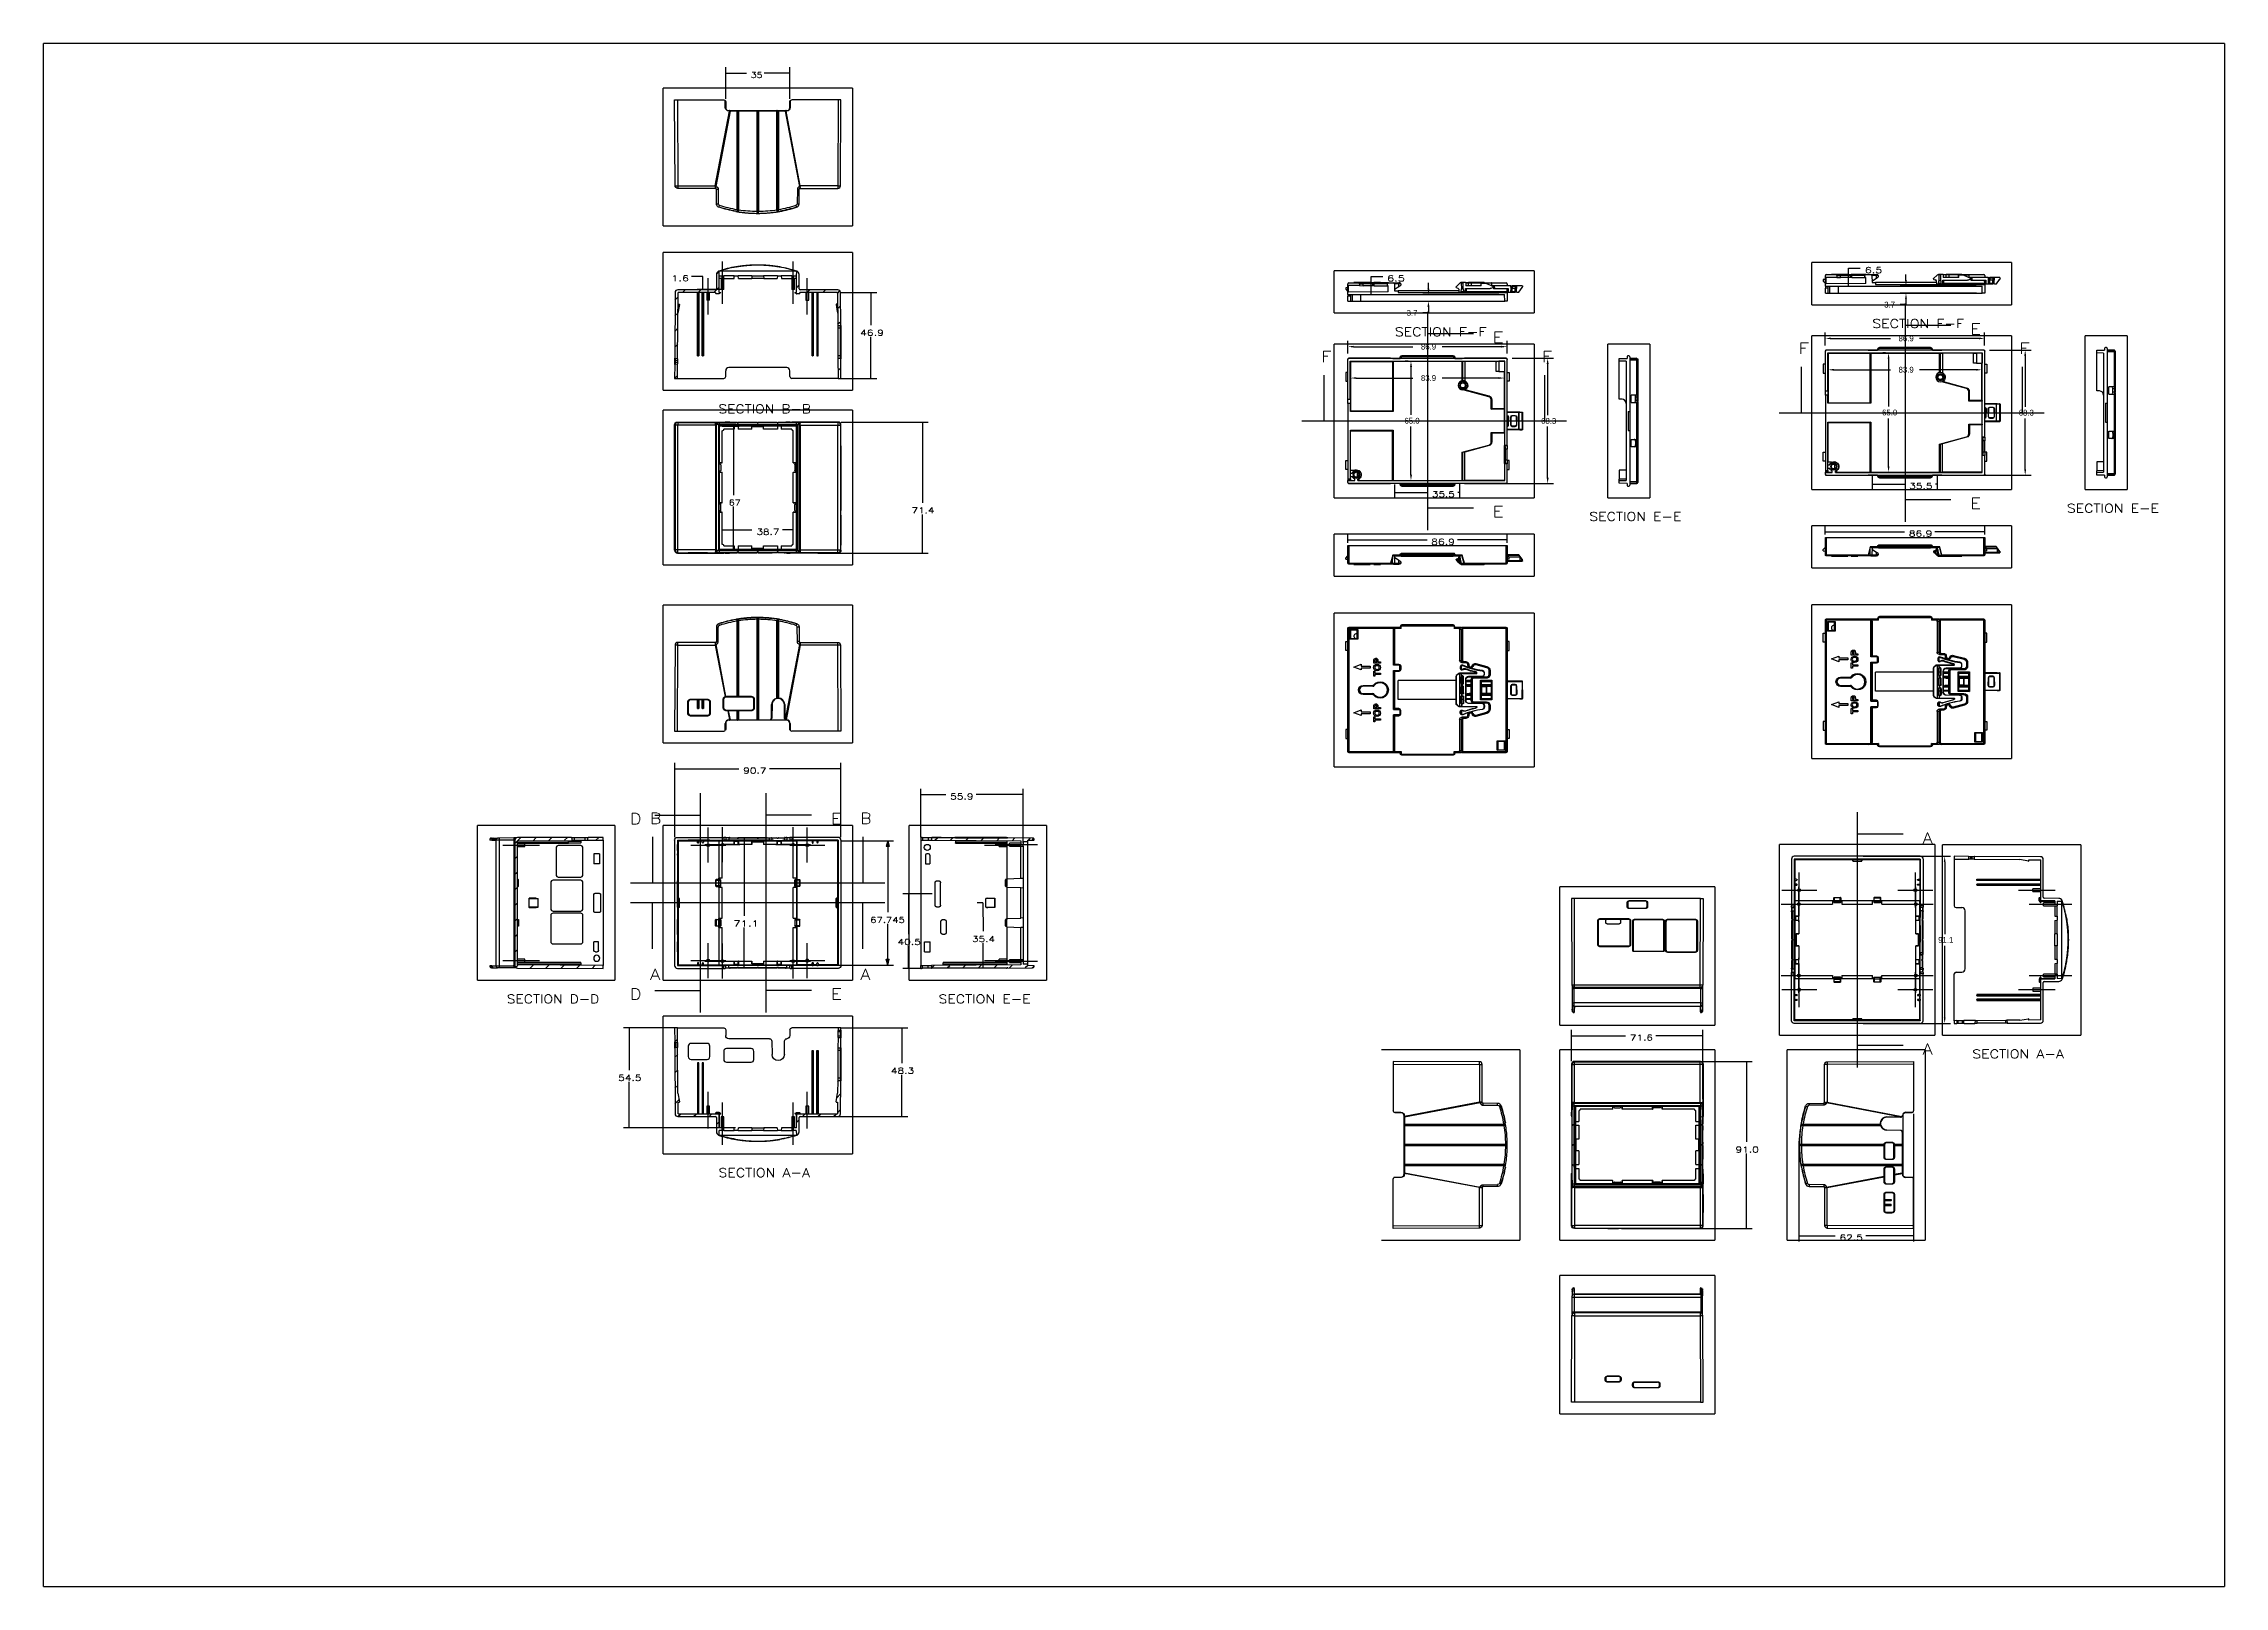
# Model space of a CAD drawing. Header units: inches. Extents: x 0 to 1189, y 0 to 841.
import ezdxf
from ezdxf.lldxf.tags import DXFTag

# ---------------------------------------------------------------- set-up
doc = ezdxf.new("R2010")
doc.units = ezdxf.units.IN
doc.header["$MEASUREMENT"] = 0
doc.layers.add('1', color=7, linetype='Continuous', true_color=0xffffff)
doc.styles.add('blockfont', font='simplex.shx', dxfattribs={"bigfont": 'bigfont'})
tags = doc.linetypes.add('CENTER', pattern=[2, 1.25, -0.25, 0.25, -0.25]).pattern_tags.tags
tags[10:11] = [DXFTag(74, 4), DXFTag(75, 0), DXFTag(340, '0'), DXFTag(46, 0.0), DXFTag(50, 0.0), DXFTag(44, 0.0), DXFTag(45, 0.0)]
tags[8:9] = [DXFTag(74, 4), DXFTag(75, 0), DXFTag(340, '0'), DXFTag(46, 0.0), DXFTag(50, 0.0), DXFTag(44, 0.0), DXFTag(45, 0.0)]
tags[6:7] = [DXFTag(74, 4), DXFTag(75, 0), DXFTag(340, '0'), DXFTag(46, 0.0), DXFTag(50, 0.0), DXFTag(44, 0.0), DXFTag(45, 0.0)]
tags[4:5] = [DXFTag(74, 4), DXFTag(75, 0), DXFTag(340, '0'), DXFTag(46, 0.0), DXFTag(50, 0.0), DXFTag(44, 0.0), DXFTag(45, 0.0)]
tags = doc.linetypes.add('PHANTOM', pattern=[2.5, 1.25, -0.25, 0.25, -0.25, 0.25, -0.25]).pattern_tags.tags
tags[14:15] = [DXFTag(74, 4), DXFTag(75, 0), DXFTag(340, '0'), DXFTag(46, 0.0), DXFTag(50, 0.0), DXFTag(44, 0.0), DXFTag(45, 0.0)]
tags[12:13] = [DXFTag(74, 4), DXFTag(75, 0), DXFTag(340, '0'), DXFTag(46, 0.0), DXFTag(50, 0.0), DXFTag(44, 0.0), DXFTag(45, 0.0)]
tags[10:11] = [DXFTag(74, 4), DXFTag(75, 0), DXFTag(340, '0'), DXFTag(46, 0.0), DXFTag(50, 0.0), DXFTag(44, 0.0), DXFTag(45, 0.0)]
tags[8:9] = [DXFTag(74, 4), DXFTag(75, 0), DXFTag(340, '0'), DXFTag(46, 0.0), DXFTag(50, 0.0), DXFTag(44, 0.0), DXFTag(45, 0.0)]
tags[6:7] = [DXFTag(74, 4), DXFTag(75, 0), DXFTag(340, '0'), DXFTag(46, 0.0), DXFTag(50, 0.0), DXFTag(44, 0.0), DXFTag(45, 0.0)]
tags[4:5] = [DXFTag(74, 4), DXFTag(75, 0), DXFTag(340, '0'), DXFTag(46, 0.0), DXFTag(50, 0.0), DXFTag(44, 0.0), DXFTag(45, 0.0)]
doc.dimstyles.get("Standard").update_dxf_attribs({"dimtxt": 0.18, "dimasz": 0.18, "dimexe": 0.18, "dimexo": 0.0625, "dimgap": 0.09, "dimtad": 0, "dimtih": 1, "dimtoh": 1, "dimdec": 4, "dimzin": 0, "dimdsep": 46, "dimtxsty": 'Standard', "dimcen": 0.09, "dimadec": 0, "dimazin": 0, "dimtfac": 1, "dimtdec": 4, "dimtofl": 0, "dimtmove": 0, "dimatfit": 3, "dimfxl": 0, "dimtolj": 1, "dimtzin": 0, "dimarcsym": 0})

# ---------------------------------------------------------------- blocks, each defined once
blk = doc.blocks.new('HATCH1')
at = {"color": 7}
for p, q in [((344.1, 296.8), (345.6, 298.3)), ((344.1, 288.4), (345.7, 289.9)), ((434.1, 293.4), (434.7, 294)), ((344.2, 279.9), (345.8, 281.5)), ((432.9, 275.3), (433.4, 275.8)), ((344.2, 271.5), (345.8, 273.1)), ((344.2, 263), (346.4, 265.3)), ((432.5, 266.4), (434.5, 268.5)), ((345.8, 256.1), (347.2, 257.5)), ((354.3, 256.1), (355.7, 257.5)), ((362.8, 256.1), (364.2, 257.5)), ((366.8, 251.7), (368.2, 253.1)), ((410.5, 253), (412, 254.4)), ((413.7, 256.1), (415.1, 257.5)), ((422.2, 256.1), (423.6, 257.5)), ((430.7, 256.1), (432.1, 257.5)), ((432.8, 258.2), (434.5, 259.9))]:
    blk.add_line(p, q, dxfattribs=at)
blk = doc.blocks.new('HATCH3')
at = {"color": 7}
for p, q in [((366.9, 715.3), (368.3, 716.8)), ((410.4, 716.4), (410.9, 716.9)), ((344.2, 701.2), (345.9, 702.9)), ((348.4, 705.4), (349.8, 706.8)), ((356.9, 705.4), (358.3, 706.8)), ((365.4, 705.4), (368.4, 708.3)), ((410.4, 707.9), (412, 709.5)), ((416.4, 705.4), (417.8, 706.8)), ((424.9, 705.4), (426.3, 706.8)), ((432.8, 704.8), (434.2, 706.2)), ((344.2, 692.7), (345.9, 694.3)), ((432.9, 696.4), (434.5, 698.1)), ((432.9, 688), (434.6, 689.6)), ((344.2, 684.1), (345.8, 685.8)), ((344.1, 675.6), (345.7, 677.2)), ((344.1, 658.6), (345.6, 660.1)), ((433.2, 662.8), (434.7, 664.3))]:
    blk.add_line(p, q, dxfattribs=at)
blk = doc.blocks.new('HATCH5')
at = {"color": 7}
for p, q in [((256.8, 404.9), (258.2, 406.3)), ((258.4, 406.5), (260.1, 408.2)), ((266.9, 406.5), (268.6, 408.2)), ((275.5, 406.6), (277.1, 408.2)), ((284, 406.7), (285.6, 408.2)), ((301.1, 406.8), (302.7, 408.3)), ((256.8, 396.4), (258.2, 397.8)), ((256.8, 388), (258.2, 389.4)), ((256.8, 379.5), (258.2, 380.9)), ((256.8, 371), (258.2, 372.4)), ((256.8, 362.5), (258.2, 363.9)), ((256.8, 354), (258.2, 355.4)), ((256.8, 345.6), (258.2, 347)), ((257.3, 337.5), (258.5, 338.7)), ((265.3, 337), (266.9, 338.7)), ((273.8, 337), (275.4, 338.6)), ((282.2, 337), (283.8, 338.6)), ((290.7, 337), (292.2, 338.5)), ((299.1, 336.9), (300.6, 338.4))]:
    blk.add_line(p, q, dxfattribs=at)
blk = doc.blocks.new('HATCH7')
at = {"color": 7}
for p, q in [((485.9, 406.8), (487.3, 408.1)), ((494.4, 406.7), (495.8, 408.1)), ((502.8, 406.6), (504.2, 408.1)), ((511.2, 406.6), (512.7, 408)), ((519.7, 406.5), (521.2, 408)), ((528.1, 406.5), (529.6, 408)), ((536.2, 406.1), (536.6, 406.5)), ((536.9, 406.8), (538.1, 408)), ((484.2, 337.1), (485.5, 338.5)), ((492.6, 337.1), (494, 338.5)), ((501.1, 337.1), (502.6, 338.6)), ((509.7, 337.2), (511.1, 338.6)), ((518.2, 337.2), (519.7, 338.7)), ((526.7, 337.2), (528.2, 338.8)), ((535.2, 337.3), (536.6, 338.6))]:
    blk.add_line(p, q, dxfattribs=at)
blk = doc.blocks.new('ASSORTED_DRAFT1')
at = {"color": 43}
blk.add_solid([(332.1, 372.6), (333.7, 366.6), (330.4, 366.6), (332.1, 372.6)], dxfattribs=at)
blk = doc.blocks.new('ASSORTED_DRAFT2')
at = {"color": 43}
blk.add_solid([(446.7, 372.6), (448.3, 366.6), (445.1, 366.6), (446.7, 372.6)], dxfattribs=at)
blk = doc.blocks.new('ASSORTED_DRAFT3')
at = {"color": 43}
blk.add_solid([(446.7, 383.6), (445.1, 389.6), (448.3, 389.6), (446.7, 383.6)], dxfattribs=at)
blk = doc.blocks.new('ASSORTED_DRAFT4')
at = {"color": 43}
blk.add_solid([(332.1, 383.6), (330.4, 389.6), (333.7, 389.6), (332.1, 383.6)], dxfattribs=at)
blk = doc.blocks.new('ASSORTED_DRAFT5')
at = {"color": 43}
blk.add_solid([(358.2, 420.4), (352.2, 418.8), (352.2, 422), (358.2, 420.4)], dxfattribs=at)
blk = doc.blocks.new('ASSORTED_DRAFT6')
at = {"color": 43}
blk.add_solid([(358.2, 324.8), (352.2, 323.2), (352.2, 326.4), (358.2, 324.8)], dxfattribs=at)
blk = doc.blocks.new('ASSORTED_DRAFT7')
at = {"color": 43}
blk.add_solid([(393.8, 324.8), (399.8, 326.4), (399.8, 323.2), (393.8, 324.8)], dxfattribs=at)
blk = doc.blocks.new('ASSORTED_DRAFT8')
at = {"color": 43}
blk.add_solid([(393.8, 420.4), (399.8, 422), (399.8, 418.8), (393.8, 420.4)], dxfattribs=at)
blk = doc.blocks.new('ASSORTED_DRAFT9')
at = {"color": 7}
blk.add_solid([(382, 337.1), (381.1, 340.3), (382.8, 340.3), (382, 337.1)], dxfattribs=at)
blk = doc.blocks.new('ASSORTED_DRAFT10')
at = {"color": 7}
blk.add_solid([(382, 408.1), (382.8, 405), (381.1, 405), (382, 408.1)], dxfattribs=at)
blk = doc.blocks.new('ASSORTED_DRAFT11')
at = {"color": 7}
blk.add_solid([(406.9, 824.9), (403.7, 824.1), (403.7, 825.8), (406.9, 824.9)], dxfattribs=at)
blk = doc.blocks.new('ASSORTED_DRAFT12')
at = {"color": 7}
blk.add_solid([(371.9, 824.9), (375.1, 825.8), (375.1, 824.1), (371.9, 824.9)], dxfattribs=at)
blk = doc.blocks.new('_D0')
at = {"layer": '1', "color": 7}
for p, q in [((434.4, 406.5), (463.3, 406.5)), ((460.2, 406.5), (459.3, 403.3)), ((460.2, 406.5), (460.2, 367.5)), ((460.2, 406.5), (461, 403.3)), ((461, 403.3), (459.3, 403.3)), ((460.2, 338.7), (460.2, 361.1)), ((429.1, 338.7), (463.3, 338.7)), ((460.2, 338.7), (459.3, 341.9)), ((459.3, 341.9), (461, 341.9)), ((460.2, 338.7), (461, 341.9))]:
    blk.add_line(p, q, dxfattribs=at)
at = {"layer": '1', "color": 7, "insert": (450.7, 361.7), "char_height": 3.175, "attachment_point": 7, "line_spacing_factor": 0.903614, "style": 'blockfont'}
blk.add_mtext('\\W01.260;\\fsimplex.shx;67.745', dxfattribs=at)
blk = doc.blocks.new('_D1')
at = {"layer": '1', "color": 7}
for p, q in [((484.5, 377.5), (468.4, 377.5)), ((471.5, 377.5), (471.5, 355.5)), ((471.5, 336.9), (471.5, 349.1)), ((478.9, 336.9), (468.4, 336.9))]:
    blk.add_line(p, q, dxfattribs=at)
for points in [[(471.5, 377.5), (472.4, 374.3), (470.7, 374.3), (471.5, 377.5)], [(471.5, 336.9), (470.7, 340.1), (472.4, 340.1), (471.5, 336.9)]]:
    blk.add_solid(points, dxfattribs=at)
at = {"layer": '1', "color": 7, "insert": (465.6, 349.7), "char_height": 3.175, "attachment_point": 7, "line_spacing_factor": 0.903614, "style": 'blockfont'}
blk.add_mtext('\\W01.332;\\fsimplex.shx;40.5', dxfattribs=at)
blk = doc.blocks.new('_D2')
at = {"layer": '1', "color": 7}
for p, q in [((369.9, 632.5), (379.2, 632.5)), ((376.1, 632.5), (376.1, 594.9)), ((376.1, 565.5), (376.1, 588.6)), ((369.9, 565.5), (379.2, 565.5))]:
    blk.add_line(p, q, dxfattribs=at)
for points in [[(376.1, 632.5), (376.9, 629.3), (375.2, 629.3), (376.1, 632.5)], [(376.1, 565.5), (375.2, 568.7), (376.9, 568.7), (376.1, 565.5)]]:
    blk.add_solid(points, dxfattribs=at)
at = {"layer": '1', "color": 7, "insert": (373.6, 589.2), "char_height": 3.175, "attachment_point": 7, "line_spacing_factor": 0.903614, "style": 'blockfont'}
blk.add_mtext('\\W01.179;\\fsimplex.shx;67', dxfattribs=at)
blk = doc.blocks.new('_D3')
at = {"layer": '1', "color": 7}
for p, q in [((434.4, 705.4), (454.3, 705.4)), ((451.1, 705.4), (451.1, 687.5)), ((451.1, 658.5), (451.1, 681.2)), ((434.8, 658.5), (454.3, 658.5))]:
    blk.add_line(p, q, dxfattribs=at)
for points in [[(451.1, 705.4), (452, 702.2), (450.3, 702.2), (451.1, 705.4)], [(451.1, 658.5), (450.3, 661.7), (452, 661.7), (451.1, 658.5)]]:
    blk.add_solid(points, dxfattribs=at)
at = {"layer": '1', "color": 7, "insert": (445.2, 681.8), "char_height": 3.175, "attachment_point": 7, "line_spacing_factor": 0.903614, "style": 'blockfont'}
blk.add_mtext('\\W01.352;\\fsimplex.shx;46.9', dxfattribs=at)
blk = doc.blocks.new('_D4')
at = {"layer": '1', "color": 7}
for p, q in [((344.1, 408.4), (344.1, 448.9)), ((344.1, 445.7), (379, 445.7)), ((434.7, 445.7), (395.7, 445.7)), ((434.7, 408.4), (434.7, 448.9))]:
    blk.add_line(p, q, dxfattribs=at)
for points in [[(344.1, 445.7), (347.2, 446.6), (347.2, 444.8), (344.1, 445.7)], [(434.7, 445.7), (431.5, 444.8), (431.5, 446.6), (434.7, 445.7)]]:
    blk.add_solid(points, dxfattribs=at)
at = {"layer": '1', "color": 7, "insert": (381.4, 443.1), "char_height": 3.175, "attachment_point": 7, "line_spacing_factor": 0.903614, "style": 'blockfont'}
blk.add_mtext('\\W01.332;\\fsimplex.shx;90.7', dxfattribs=at)
blk = doc.blocks.new('_D5')
at = {"layer": '1', "color": 7}
for p, q in [((370, 575.9), (386.2, 575.9)), ((408.7, 575.9), (402.9, 575.9))]:
    blk.add_line(p, q, dxfattribs=at)
for points in [[(370, 575.9), (373.2, 576.7), (373.2, 575), (370, 575.9)], [(408.7, 575.9), (405.6, 575), (405.6, 576.7), (408.7, 575.9)]]:
    blk.add_solid(points, dxfattribs=at)
at = {"layer": '1', "color": 7, "insert": (388.6, 573.3), "char_height": 3.175, "attachment_point": 7, "line_spacing_factor": 0.903614, "style": 'blockfont'}
blk.add_mtext('\\W01.332;\\fsimplex.shx;38.7', dxfattribs=at)
blk = doc.blocks.new('_U6')
at = {"color": 7}
for p, q in [((478.2, 408.4), (478.2, 434.8)), ((478.2, 431.6), (491.9, 431.6)), ((534.1, 431.6), (508.5, 431.6)), ((534.1, 405.2), (534.1, 434.8))]:
    blk.add_line(p, q, dxfattribs=at)
for points in [[(478.2, 431.6), (481.4, 432.5), (481.4, 430.8), (478.2, 431.6)], [(534.1, 431.6), (530.9, 430.8), (530.9, 432.5), (534.1, 431.6)]]:
    blk.add_solid(points, dxfattribs=at)
at = {"layer": '1', "color": 7, "insert": (494.2, 429), "char_height": 3.175, "attachment_point": 7, "line_spacing_factor": 0.903614, "style": 'blockfont'}
blk.add_mtext('\\W01.352;\\fsimplex.shx;55.9', dxfattribs=at)
blk = doc.blocks.new('_U7')
at = {"color": 7}
for p, q in [((512.1, 372.6), (509, 372.6)), ((512.1, 372.6), (512.2, 357.1)), ((512.3, 337.2), (512.2, 350.8))]:
    blk.add_line(p, q, dxfattribs=at)
for points in [[(512.1, 372.6), (513, 369.4), (511.3, 369.4), (512.1, 372.6)], [(512.3, 337.2), (511.4, 340.4), (513.1, 340.4), (512.3, 337.2)]]:
    blk.add_solid(points, dxfattribs=at)
at = {"layer": '1', "color": 7, "insert": (506.2, 351.3), "char_height": 3.175, "attachment_point": 7, "line_spacing_factor": 0.903614, "style": 'blockfont'}
blk.add_mtext('\\W01.312;\\fsimplex.shx;35.4', dxfattribs=at)
blk = doc.blocks.new('_U8')
at = {"color": 7}
for p, q in [((434.8, 304.4), (471.2, 304.4)), ((468, 304.4), (468, 285.2)), ((468, 256.1), (468, 278.9)), ((424.3, 256.1), (471.2, 256.1))]:
    blk.add_line(p, q, dxfattribs=at)
for points in [[(468, 304.4), (468.8, 301.2), (467.1, 301.2), (468, 304.4)], [(468, 256.1), (467.1, 259.3), (468.8, 259.3), (468, 256.1)]]:
    blk.add_solid(points, dxfattribs=at)
at = {"layer": '1', "color": 7, "insert": (462, 279.5), "char_height": 3.175, "attachment_point": 7, "line_spacing_factor": 0.903614, "style": 'blockfont'}
blk.add_mtext('\\W01.332;\\fsimplex.shx;48.3', dxfattribs=at)
blk = doc.blocks.new('_U9')
at = {"color": 7}
for p, q in [((344, 304.4), (316.1, 304.4)), ((319.2, 304.4), (319.2, 281.4)), ((319.2, 249.9), (319.2, 275)), ((377.2, 249.9), (316.1, 249.9))]:
    blk.add_line(p, q, dxfattribs=at)
for points in [[(319.2, 304.4), (320.1, 301.2), (318.4, 301.2), (319.2, 304.4)], [(319.2, 249.9), (318.4, 253.1), (320.1, 253.1), (319.2, 249.9)]]:
    blk.add_solid(points, dxfattribs=at)
at = {"layer": '1', "color": 7, "insert": (313.3, 275.6), "char_height": 3.175, "attachment_point": 7, "line_spacing_factor": 0.903614, "style": 'blockfont'}
blk.add_mtext('\\W01.332;\\fsimplex.shx;54.5', dxfattribs=at)
blk = doc.blocks.new('_U10')
at = {"color": 7}
for p, q in [((434.8, 634.7), (482.3, 634.7)), ((479.1, 634.7), (479.1, 590.7)), ((479.1, 563.3), (479.1, 584.4)), ((422.1, 563.3), (482.3, 563.3))]:
    blk.add_line(p, q, dxfattribs=at)
for points in [[(479.1, 634.7), (480, 631.5), (478.3, 631.5), (479.1, 634.7)], [(479.1, 563.3), (478.3, 566.5), (480, 566.5), (479.1, 563.3)]]:
    blk.add_solid(points, dxfattribs=at)
at = {"layer": '1', "color": 7, "insert": (473.2, 585), "char_height": 3.175, "attachment_point": 7, "line_spacing_factor": 0.903614, "style": 'blockfont'}
blk.add_mtext('\\W01.312;\\fsimplex.shx;71.4', dxfattribs=at)
blk = doc.blocks.new('_U11')
at = {"color": 7}
for p, q in [((359.5, 714.1), (353.2, 714.1)), ((359.5, 707), (359.5, 714.1)), ((369.2, 707), (356.4, 707)), ((359.5, 705.4), (359.5, 697.4))]:
    blk.add_line(p, q, dxfattribs=at)
for points in [[(359.5, 707), (358.7, 710.2), (360.4, 710.2), (359.5, 707)], [(359.5, 705.4), (360.4, 702.2), (358.7, 702.2), (359.5, 705.4)]]:
    blk.add_solid(points, dxfattribs=at)
at = {"layer": '1', "color": 7, "insert": (342.3, 711.5), "char_height": 3.175, "attachment_point": 7, "line_spacing_factor": 0.903614, "style": 'blockfont'}
blk.add_mtext('\\W01.410;\\fsimplex.shx;1.6', dxfattribs=at)
blk = doc.blocks.new('*D33')
at = {"layer": '1', "color": 7, "lineweight": -2}
for p, q in [((712.6, 657.4), (712.6, 661.9)), ((715.8, 658.7), (746.6, 658.7)), ((793.3, 658.7), (762.5, 658.7)), ((796.5, 660.3), (796.5, 661.9))]:
    blk.add_line(p, q, dxfattribs=at)
at = {"layer": '1', "color": 7}
for points in [[(715.8, 659.2), (715.8, 658.2), (712.6, 658.7)], [(793.3, 659.2), (793.3, 658.2), (796.5, 658.7)]]:
    blk.add_solid(points, dxfattribs=at)
at = {"layer": 'Defpoints', "color": 0}
for p in [(712.6, 655.8), (796.5, 658.7), (796.5, 658.7)]:
    blk.add_point(p, dxfattribs=at)
at = {"layer": '1', "color": 7, "insert": (754.5, 658.7), "char_height": 3.17, "attachment_point": 5}
blk.add_mtext('\\A1; 83.9 ', dxfattribs=at)
blk = doc.blocks.new('*D34')
at = {"layer": '1', "color": 7, "lineweight": -2}
for p, q in [((711.1, 672), (711.1, 679)), ((798, 672), (798, 679)), ((714.3, 675.8), (746.6, 675.8)), ((794.8, 675.8), (762.5, 675.8))]:
    blk.add_line(p, q, dxfattribs=at)
at = {"layer": '1', "color": 7}
for points in [[(714.3, 676.3), (714.3, 675.3), (711.1, 675.8)], [(794.8, 676.3), (794.8, 675.3), (798, 675.8)]]:
    blk.add_solid(points, dxfattribs=at)
at = {"layer": 'Defpoints', "color": 0}
for p in [(711.1, 670.4), (798, 675.8), (798, 670.4)]:
    blk.add_point(p, dxfattribs=at)
at = {"layer": '1', "color": 7, "insert": (754.5, 675.8), "char_height": 3.17, "attachment_point": 5}
blk.add_mtext('\\A1; 86.9 ', dxfattribs=at)
blk = doc.blocks.new('*D35')
at = {"layer": '1', "color": 7, "lineweight": -2}
for p, q in [((793.4, 704.2), (751.9, 704.2)), ((755, 707.4), (755, 710.6)), ((793.5, 700.5), (751.9, 700.5)), ((755, 694.2), (751.9, 694.2)), ((755, 697.4), (755, 694.2))]:
    blk.add_line(p, q, dxfattribs=at)
at = {"layer": '1', "color": 7}
for points in [[(754.5, 707.4), (755.6, 707.4), (755, 704.2)], [(754.5, 697.4), (755.6, 697.4), (755, 700.5)]]:
    blk.add_solid(points, dxfattribs=at)
at = {"layer": 'Defpoints', "color": 0}
for p in [(795, 704.2), (755, 700.5), (795, 700.5)]:
    blk.add_point(p, dxfattribs=at)
at = {"layer": '1', "color": 7, "insert": (745.5, 694.2), "char_height": 3.17, "attachment_point": 5}
blk.add_mtext('\\A1; 3.7 ', dxfattribs=at)
blk = doc.blocks.new('*D36')
at = {"layer": '1', "color": 7, "lineweight": -2}
for p, q in [((744, 667.9), (742.4, 667.9)), ((745.5, 664.7), (745.5, 638.6)), ((745.5, 606.1), (745.5, 632.2)), ((729.5, 602.9), (748.7, 602.9))]:
    blk.add_line(p, q, dxfattribs=at)
at = {"layer": '1', "color": 7}
for points in [[(745, 664.7), (746.1, 664.7), (745.5, 667.9)], [(745, 606.1), (746.1, 606.1), (745.5, 602.9)]]:
    blk.add_solid(points, dxfattribs=at)
at = {"layer": 'Defpoints', "color": 0}
for p in [(745.5, 667.9), (745.5, 667.9), (727.9, 602.9)]:
    blk.add_point(p, dxfattribs=at)
at = {"layer": '1', "color": 7, "insert": (745.5, 635.4), "char_height": 3.17, "attachment_point": 5}
blk.add_mtext('\\A1; 65.0 ', dxfattribs=at)
blk = doc.blocks.new('*D37')
at = {"layer": '1', "color": 7, "lineweight": -2}
for p, q in [((800.7, 669.5), (823.2, 669.5)), ((820, 666.3), (820, 638.5)), ((820, 604.4), (820, 632.2)), ((789.2, 601.2), (823.2, 601.2))]:
    blk.add_line(p, q, dxfattribs=at)
at = {"layer": '1', "color": 7}
for points in [[(819.5, 666.3), (820.6, 666.3), (820, 669.5)], [(819.5, 604.4), (820.6, 604.4), (820, 601.2)]]:
    blk.add_solid(points, dxfattribs=at)
at = {"layer": 'Defpoints', "color": 0}
for p in [(799.1, 669.5), (787.6, 601.2), (820, 601.2)]:
    blk.add_point(p, dxfattribs=at)
at = {"layer": '1', "color": 7, "insert": (820, 635.3), "char_height": 3.17, "attachment_point": 5}
blk.add_mtext('\\A1; 68.3 ', dxfattribs=at)
blk = doc.blocks.new('_U1')
at = {"color": 7}
for p, q in [((345.9, 532.6), (345.9, 537.3)), ((432.8, 532.6), (432.8, 537.3)), ((345.9, 534.1), (389.1, 534.1)), ((432.8, 534.1), (405.7, 534.1))]:
    blk.add_line(p, q, dxfattribs=at)
for points in [[(345.9, 534.1), (349.1, 534.9), (349.1, 533.2), (345.9, 534.1)], [(432.8, 534.1), (429.7, 533.2), (429.7, 534.9), (432.8, 534.1)]]:
    blk.add_solid(points, dxfattribs=at)
at = {"layer": '1', "color": 7, "insert": (391.4, 531.5), "char_height": 3.175, "attachment_point": 7, "line_spacing_factor": 0.903614, "style": 'blockfont'}
blk.add_mtext('\\W01.352;\\fsimplex.shx;86.9', dxfattribs=at)
blk = doc.blocks.new('_U0')
at = {"color": 7}
for p, q in [((358.6, 677.7), (365, 677.7)), ((358.6, 667.9), (358.6, 677.7)), ((352.9, 674.4), (361.8, 674.4))]:
    blk.add_line(p, q, dxfattribs=at)
for points in [[(358.6, 674.4), (359.5, 671.2), (357.8, 671.2), (358.6, 674.4)], [(358.6, 667.9), (357.8, 671.1), (359.5, 671.1), (358.6, 667.9)]]:
    blk.add_solid(points, dxfattribs=at)
at = {"layer": '1', "color": 7, "insert": (367.4, 675.1), "char_height": 3.175, "attachment_point": 7, "line_spacing_factor": 0.903614, "style": 'blockfont'}
blk.add_mtext('\\W01.410;\\fsimplex.shx;6.5', dxfattribs=at)
blk = doc.blocks.new('*D39')
at = {"layer": '1', "color": 7, "lineweight": -2}
for p, q in [((972.9, 661.9), (972.9, 666.4)), ((1056.8, 664.8), (1056.8, 666.4)), ((976.1, 663.2), (1006.9, 663.2)), ((1053.7, 663.2), (1022.8, 663.2))]:
    blk.add_line(p, q, dxfattribs=at)
at = {"layer": '1', "color": 7}
for points in [[(976.1, 663.7), (976.1, 662.7), (972.9, 663.2)], [(1053.7, 663.7), (1053.7, 662.7), (1056.8, 663.2)]]:
    blk.add_solid(points, dxfattribs=at)
at = {"layer": 'Defpoints', "color": 0}
for p in [(972.9, 660.3), (1056.8, 663.2), (1056.8, 663.2)]:
    blk.add_point(p, dxfattribs=at)
at = {"layer": '1', "color": 7, "insert": (1014.9, 663.2), "char_height": 3.17, "attachment_point": 5}
blk.add_mtext('\\A1; 83.9 ', dxfattribs=at)
blk = doc.blocks.new('*D40')
at = {"layer": '1', "color": 7, "lineweight": -2}
for p, q in [((971.4, 676.5), (971.4, 683.5)), ((974.6, 680.3), (1006.9, 680.3)), ((1055.2, 680.3), (1022.8, 680.3)), ((1058.3, 676.5), (1058.3, 683.5))]:
    blk.add_line(p, q, dxfattribs=at)
at = {"layer": '1', "color": 7}
for points in [[(974.6, 680.8), (974.6, 679.8), (971.4, 680.3)], [(1055.2, 680.8), (1055.2, 679.8), (1058.3, 680.3)]]:
    blk.add_solid(points, dxfattribs=at)
at = {"layer": 'Defpoints', "color": 0}
for p in [(1058.3, 680.3), (971.4, 674.9), (1058.3, 674.9)]:
    blk.add_point(p, dxfattribs=at)
at = {"layer": '1', "color": 7, "insert": (1014.9, 680.3), "char_height": 3.17, "attachment_point": 5}
blk.add_mtext('\\A1; 86.9 ', dxfattribs=at)
blk = doc.blocks.new('*D41')
at = {"layer": '1', "color": 7, "lineweight": -2}
for p, q in [((1015.4, 711.9), (1015.4, 715.1)), ((1053.7, 708.7), (1012.2, 708.7)), ((1053.8, 705), (1012.2, 705)), ((1015.4, 701.8), (1015.4, 698.7)), ((1015.4, 698.7), (1012.2, 698.7))]:
    blk.add_line(p, q, dxfattribs=at)
at = {"layer": '1', "color": 7}
for points in [[(1014.9, 711.9), (1015.9, 711.9), (1015.4, 708.7)], [(1014.9, 701.8), (1015.9, 701.8), (1015.4, 705)]]:
    blk.add_solid(points, dxfattribs=at)
at = {"layer": 'Defpoints', "color": 0}
for p in [(1015.4, 705), (1055.3, 708.7), (1055.4, 705)]:
    blk.add_point(p, dxfattribs=at)
at = {"layer": '1', "color": 7, "insert": (1005.9, 698.7), "char_height": 3.17, "attachment_point": 5}
blk.add_mtext('\\A1; 3.7 ', dxfattribs=at)
blk = doc.blocks.new('*D42')
at = {"layer": '1', "color": 7, "lineweight": -2}
for p, q in [((1004.3, 672.4), (1002.7, 672.4)), ((1005.9, 669.2), (1005.9, 643.1)), ((1005.9, 610.6), (1005.9, 636.7)), ((989.8, 607.4), (1009.1, 607.4))]:
    blk.add_line(p, q, dxfattribs=at)
at = {"layer": '1', "color": 7}
for points in [[(1005.4, 669.2), (1006.4, 669.2), (1005.9, 672.4)], [(1005.4, 610.6), (1006.4, 610.6), (1005.9, 607.4)]]:
    blk.add_solid(points, dxfattribs=at)
at = {"layer": 'Defpoints', "color": 0}
for p in [(1005.9, 672.4), (1005.9, 672.4), (988.2, 607.4)]:
    blk.add_point(p, dxfattribs=at)
at = {"layer": '1', "color": 7, "insert": (1005.9, 639.9), "char_height": 3.17, "attachment_point": 5}
blk.add_mtext('\\A1; 65.0 ', dxfattribs=at)
blk = doc.blocks.new('*D43')
at = {"layer": '1', "color": 7, "lineweight": -2}
for p, q in [((1061, 673.9), (1083.6, 673.9)), ((1080.4, 670.8), (1080.4, 643)), ((1080.4, 608.9), (1080.4, 636.6)), ((1049.6, 605.7), (1083.6, 605.7))]:
    blk.add_line(p, q, dxfattribs=at)
at = {"layer": '1', "color": 7}
for points in [[(1079.9, 670.8), (1080.9, 670.8), (1080.4, 673.9)], [(1079.9, 608.9), (1080.9, 608.9), (1080.4, 605.7)]]:
    blk.add_solid(points, dxfattribs=at)
at = {"layer": 'Defpoints', "color": 0}
for p in [(1059.4, 673.9), (1048, 605.7), (1080.4, 605.7)]:
    blk.add_point(p, dxfattribs=at)
at = {"layer": '1', "color": 7, "insert": (1080.4, 639.8), "char_height": 3.17, "attachment_point": 5}
blk.add_mtext('\\A1; 68.3 ', dxfattribs=at)
blk = doc.blocks.new('*D46')
at = {"layer": '1', "color": 7, "lineweight": -2}
for p, q in [((992, 398), (1039.7, 398)), ((1036.5, 394.8), (1036.5, 355.6)), ((1036.5, 310), (1036.5, 349.2)), ((992, 306.9), (1039.7, 306.9))]:
    blk.add_line(p, q, dxfattribs=at)
at = {"layer": '1', "color": 7}
for points in [[(1036, 394.8), (1037, 394.8), (1036.5, 398)], [(1036, 310), (1037, 310), (1036.5, 306.9)]]:
    blk.add_solid(points, dxfattribs=at)
at = {"layer": 'Defpoints', "color": 0}
for p in [(990.4, 398), (990.4, 306.9), (1036.5, 306.9)]:
    blk.add_point(p, dxfattribs=at)
at = {"layer": '1', "color": 7, "insert": (1036.5, 352.4), "char_height": 3.17, "attachment_point": 5}
blk.add_mtext('\\A1; 91.1 ', dxfattribs=at)

msp = doc.modelspace()

# ---------------------------------------------------------------- linework, layer by layer
at = {"layer": '1', "color": 251}
for p, q in [((0, 0), (0, 841)), ((1189, 841), (0, 841)), ((1189, 841), (1189, 0)), ((337.7018, 741.7326), (337.7018, 816.7211)), ((441.0568, 816.7211), (337.7018, 816.7211)), ((441.0568, 816.7211), (441.0568, 741.7326)), ((337.7018, 741.7326), (441.0568, 741.7326)), ((337.7018, 652.1302), (337.7018, 727.1186)), ((441.0568, 727.1186), (337.7018, 727.1186)), ((441.0568, 727.1186), (441.0568, 652.1302)), ((812.6601, 717.1116), (703.6273, 717.1116)), ((703.6273, 694.1842), (703.6273, 717.1116)), ((812.6601, 717.1116), (812.6601, 694.1842)), ((1073.0135, 721.5943), (963.9807, 721.5943)), ((963.9807, 698.6669), (963.9807, 721.5943)), ((1073.0135, 721.5943), (1073.0135, 698.6669)), ((703.6273, 694.1842), (812.6601, 694.1842)), ((963.9807, 698.6669), (1073.0135, 698.6669)), ((1073.0135, 681.6652), (963.9807, 681.6652)), ((963.9807, 597.9652), (963.9807, 681.6652)), ((1073.0135, 681.6652), (1073.0135, 597.9652)), ((1136.034, 681.6652), (1113.1066, 681.6652)), ((1113.1066, 597.9652), (1113.1066, 681.6652)), ((1136.034, 681.6652), (1136.034, 597.9652)), ((812.6601, 677.1826), (703.6273, 677.1826)), ((703.6273, 593.4826), (703.6273, 677.1826)), ((812.6601, 677.1826), (812.6601, 593.4826)), ((875.6806, 677.1826), (852.7532, 677.1826)), ((852.7532, 593.4826), (852.7532, 677.1826)), ((875.6806, 677.1826), (875.6806, 593.4826)), ((337.7018, 652.1302), (441.0568, 652.1302)), ((337.7018, 556.877), (337.7018, 641.1232)), ((441.0568, 641.1232), (337.7018, 641.1232)), ((441.0568, 641.1232), (441.0568, 556.877)), ((963.9807, 597.9652), (1073.0135, 597.9652)), ((1113.1066, 597.9652), (1136.034, 597.9652)), ((703.6273, 593.4826), (812.6601, 593.4826)), ((852.7532, 593.4826), (875.6806, 593.4826)), ((812.6601, 573.6772), (703.6273, 573.6772)), ((703.6273, 550.7498), (703.6273, 573.6772)), ((812.6601, 573.6772), (812.6601, 550.7498)), ((1073.0135, 578.1599), (963.9807, 578.1599)), ((963.9807, 555.2325), (963.9807, 578.1599)), ((1073.0135, 578.1599), (1073.0135, 555.2325)), ((337.7018, 556.877), (441.0568, 556.877)), ((703.6273, 550.7498), (812.6601, 550.7498)), ((963.9807, 555.2325), (1073.0135, 555.2325)), ((337.7018, 459.9205), (337.7018, 534.9089)), ((441.0568, 534.9089), (337.7018, 534.9089)), ((441.0568, 534.9089), (441.0568, 459.9205)), ((812.6601, 530.5041), (703.6273, 530.5041)), ((703.6273, 446.8041), (703.6273, 530.5041)), ((812.6601, 530.5041), (812.6601, 446.8041)), ((1073.0135, 534.9868), (963.9807, 534.9868)), ((963.9807, 451.2868), (963.9807, 534.9868)), ((1073.0135, 534.9868), (1073.0135, 451.2868)), ((337.7018, 459.9205), (441.0568, 459.9205)), ((703.6273, 446.8041), (812.6601, 446.8041)), ((963.9807, 451.2868), (1073.0135, 451.2868)), ((236.4913, 330.4866), (236.4913, 414.7328)), ((311.4798, 414.7328), (236.4913, 414.7328)), ((311.4798, 414.7328), (311.4798, 330.4866)), ((337.7018, 330.4866), (337.7018, 414.7328)), ((441.0568, 414.7328), (337.7018, 414.7328)), ((441.0568, 414.7328), (441.0568, 330.4866)), ((471.8593, 330.4866), (471.8593, 414.7328)), ((546.8478, 414.7328), (471.8593, 414.7328)), ((546.8478, 414.7328), (546.8478, 330.4866)), ((1031.167, 404.3365), (946.526, 404.3365)), ((946.526, 300.5061), (946.526, 404.3365)), ((1031.167, 404.3365), (1031.167, 300.5061)), ((1110.6835, 404.323), (1035.3616, 404.323)), ((1035.3616, 300.5061), (1035.3616, 404.323)), ((1110.6835, 404.323), (1110.6835, 300.5061)), ((911.2718, 381.3401), (826.6493, 381.3401)), ((826.6493, 306.0183), (826.6493, 381.3401)), ((911.2718, 381.3401), (911.2718, 306.0183)), ((236.4913, 330.4866), (311.4798, 330.4866)), ((337.7018, 330.4866), (441.0568, 330.4866)), ((471.8593, 330.4866), (546.8478, 330.4866)), ((337.7018, 235.7833), (337.7018, 310.7717)), ((441.0568, 310.7717), (337.7018, 310.7717)), ((441.0568, 310.7717), (441.0568, 235.7833)), ((826.6493, 306.0183), (911.2718, 306.0183)), ((946.526, 300.5061), (1031.167, 300.5061)), ((1035.3616, 300.5061), (1110.6835, 300.5061)), ((804.7792, 292.5577), (729.4574, 292.5577)), ((804.7792, 292.5577), (804.7792, 188.7409)), ((911.2718, 292.5577), (826.6308, 292.5577)), ((826.6308, 188.7273), (826.6308, 292.5577)), ((911.2718, 292.5577), (911.2718, 188.7273)), ((1025.9022, 292.5577), (950.5804, 292.5577)), ((950.5804, 188.7409), (950.5804, 292.5577)), ((1025.9022, 292.5577), (1025.9022, 188.7409)), ((337.7018, 235.7833), (441.0568, 235.7833)), ((729.4574, 188.7409), (804.7792, 188.7409)), ((826.6308, 188.7273), (911.2718, 188.7273)), ((950.5804, 188.7409), (1025.9022, 188.7409)), ((911.2718, 169.4619), (826.6493, 169.4619)), ((826.6493, 94.1401), (826.6493, 169.4619)), ((911.2718, 169.4619), (911.2718, 94.1401)), ((826.6493, 94.1401), (911.2718, 94.1401)), ((0, 0), (1189, 0))]:
    msp.add_line(p, q, dxfattribs=at)
at = {"layer": '1', "color": 7}
for p, q in [((371.8768, 810.9586), (371.8768, 828.085)), ((371.8768, 824.91), (383.1556, 824.91)), ((406.8768, 824.91), (392.9319, 824.91)), ((406.8768, 810.9586), (406.8768, 828.085)), ((736.5273, 600.6656), (736.5273, 593.2019)), ((736.5273, 596.3769), (754.432, 596.3769)), ((772.0273, 596.3769), (771.1272, 596.3769)), ((772.0273, 600.8156), (772.0273, 593.2019)), ((996.8807, 605.1483), (996.8807, 597.6846)), ((996.8807, 600.8596), (1014.7854, 600.8596)), ((1032.3807, 600.8596), (1031.4806, 600.8596)), ((1032.3807, 605.2983), (1032.3807, 597.6846)), ((394.5138, 408.1395), (378.8057, 408.1395)), ((381.9807, 408.1395), (381.9807, 365.5616)), ((381.9807, 337.081), (381.9807, 359.2116)), ((833.0728, 286.2742), (833.0728, 303.3463)), ((833.0728, 300.1713), (862.3942, 300.1713)), ((904.6659, 300.1713), (879.0894, 300.1713)), ((904.6659, 265.5031), (904.6659, 303.3463)), ((869.09, 286.1464), (931.5601, 286.1464)), ((928.3851, 286.1464), (928.3851, 242.3021)), ((1019.5522, 257.6475), (1019.5522, 187.9675)), ((957.0673, 242.67), (957.0673, 187.9675)), ((928.3851, 195.153), (928.3851, 235.9521)), ((860.2878, 195.153), (931.5601, 195.153)), ((957.0673, 191.1425), (976.7489, 191.1425)), ((1019.5522, 191.1425), (993.4441, 191.1425))]:
    msp.add_line(p, q, dxfattribs=at)
at = {"layer": '1', "color": 21}
for p, q in [((344.2561, 763.5645), (344.0518, 810.3711)), ((344.0518, 810.3711), (345.5518, 810.3711)), ((345.5518, 810.3711), (370.8768, 810.3711)), ((345.5518, 810.3711), (345.7561, 763.5659)), ((371.6768, 806.2204), (371.6768, 809.9711)), ((371.8768, 809.3711), (371.8768, 806.2211)), ((406.8768, 806.2211), (406.8768, 809.3711)), ((407.0768, 809.9711), (407.0768, 806.2204)), ((433.2019, 810.3711), (407.8768, 810.3711)), ((433.2019, 810.3711), (432.9976, 763.5659)), ((434.7018, 810.3711), (433.2019, 810.3711)), ((434.4976, 763.5645), (434.7018, 810.3711)), ((366.2302, 763.5659), (373.9434, 804.2704)), ((366.3716, 763.2101), (374.1464, 804.2401)), ((374.2356, 804.2704), (366.4522, 763.195)), ((373.6268, 804.4711), (373.6268, 804.2704)), ((373.6268, 804.4711), (373.9434, 804.4711)), ((373.9434, 804.2704), (373.6268, 804.2704)), ((373.9434, 804.4711), (373.9851, 804.4711)), ((373.9434, 804.2704), (373.9434, 804.4711)), ((373.9851, 804.4711), (374.2356, 804.4711)), ((374.2356, 804.2704), (374.2356, 804.4711)), ((374.2356, 804.4711), (378.1237, 804.4711)), ((378.156, 804.2704), (374.2356, 804.2704)), ((378.1237, 804.4711), (378.93, 804.4711)), ((378.156, 804.2704), (378.156, 804.2708)), ((378.156, 750.4033), (378.156, 804.2704)), ((378.2951, 804.2708), (378.2951, 804.2707)), ((378.2951, 804.2707), (378.2951, 750.4036)), ((378.7586, 804.2707), (378.7586, 804.2708)), ((378.7586, 750.2833), (378.7586, 804.2707)), ((378.8977, 804.2704), (378.8977, 804.2708)), ((378.8977, 804.2704), (378.8977, 750.2829)), ((389.006, 804.2704), (378.8977, 804.2704)), ((378.93, 804.4711), (388.9737, 804.4711)), ((388.9737, 804.4711), (389.78, 804.4711)), ((389.006, 804.2704), (389.006, 804.2708)), ((389.006, 749.4686), (389.006, 804.2704)), ((389.1451, 804.2708), (389.1451, 804.2707)), ((389.1451, 804.2707), (389.1451, 749.4689)), ((389.6086, 804.2707), (389.6086, 804.2708)), ((389.6086, 749.4689), (389.6086, 804.2707)), ((389.7477, 804.2704), (389.7477, 804.2708)), ((389.7477, 804.2704), (389.7477, 749.4686)), ((399.856, 804.2704), (389.7477, 804.2704)), ((389.78, 804.4711), (399.8237, 804.4711)), ((399.8237, 804.4711), (400.63, 804.4711)), ((399.856, 804.2704), (399.856, 804.2708)), ((399.856, 750.2829), (399.856, 804.2704)), ((399.9951, 804.2708), (399.9951, 804.2707)), ((399.9951, 804.2707), (399.9951, 750.2833)), ((400.4586, 804.2707), (400.4586, 804.2708)), ((400.4586, 750.4036), (400.4586, 804.2707)), ((400.5977, 804.2704), (400.5977, 804.2708)), ((404.5181, 804.2704), (400.5977, 804.2704)), ((400.5977, 804.2704), (400.5977, 750.4033)), ((400.63, 804.4711), (404.5181, 804.4711)), ((404.5181, 804.4711), (404.7686, 804.4711)), ((404.5181, 804.2704), (404.5181, 804.4711)), ((412.3015, 763.195), (404.5181, 804.2704)), ((404.6073, 804.2401), (412.3821, 763.2101)), ((404.7686, 804.4711), (404.8103, 804.4711)), ((404.8103, 804.4711), (405.1268, 804.4711)), ((404.8103, 804.4711), (404.8103, 804.2704)), ((412.5235, 763.5659), (404.8103, 804.2704)), ((405.1268, 804.2704), (404.8103, 804.2704)), ((405.1268, 804.2704), (405.1268, 804.4711)), ((345.7561, 763.5659), (366.2302, 763.5659)), ((345.7561, 763.5659), (345.7561, 762.0711)), ((366.2812, 762.0711), (345.7561, 762.0711)), ((366.7809, 761.6051), (366.7812, 761.5755)), ((366.85, 753.6882), (366.7809, 761.6051)), ((367.7809, 761.6104), (367.85, 753.6935)), ((410.9728, 761.6104), (410.9037, 753.6935)), ((411.9037, 753.6882), (411.9728, 761.6051)), ((411.9728, 761.6051), (411.9725, 761.5755)), ((412.4725, 762.0711), (432.9976, 762.0711)), ((432.9976, 763.5659), (412.5235, 763.5659)), ((432.9976, 763.5659), (432.9976, 762.0711)), ((366.85, 715.1631), (366.7812, 707.2758)), ((410.4758, 716.8802), (368.2779, 716.8802)), ((368.3768, 714.3802), (368.3359, 716.7244)), ((368.3768, 714.3802), (370.0268, 714.3802)), ((368.3768, 705.3802), (368.3768, 714.3802)), ((370.0268, 712.9802), (370.0268, 714.3802)), ((370.0268, 714.3802), (370.8268, 714.3802)), ((370.8268, 706.9802), (370.8268, 714.3802)), ((376.5768, 714.3802), (370.8269, 714.3802)), ((376.4544, 712.9802), (376.5768, 714.3802)), ((376.5768, 714.3802), (378.6768, 714.3802)), ((378.7993, 712.9802), (378.6768, 714.3802)), ((386.1768, 714.3802), (378.6768, 714.3802)), ((386.1768, 714.3802), (386.128, 712.9802)), ((386.1768, 714.3802), (392.5768, 714.3802)), ((400.0768, 714.3802), (392.5768, 714.3802)), ((392.5768, 714.3802), (392.6257, 712.9802)), ((400.0768, 714.3802), (399.9544, 712.9802)), ((400.0768, 714.3802), (402.1768, 714.3802)), ((402.1768, 714.3802), (402.2993, 712.9802)), ((407.9268, 714.3802), (402.1768, 714.3802)), ((407.9268, 714.3802), (407.9268, 706.9802)), ((407.9268, 714.3802), (408.7268, 714.3802)), ((408.7268, 714.3802), (410.3768, 714.3802)), ((408.7268, 714.3802), (408.7268, 712.9802)), ((410.4178, 716.7244), (410.3768, 714.3802)), ((410.3768, 714.3802), (410.3768, 705.3802)), ((411.9725, 707.2758), (411.9037, 715.1631)), ((344.2561, 705.2867), (344.0999, 669.5019)), ((345.6457, 669.2302), (345.9611, 705.3802)), ((366.2812, 706.7802), (345.7561, 706.7802)), ((366.3768, 705.3802), (345.9611, 705.3802)), ((356.5018, 670.7302), (356.5018, 705.3802)), ((356.601, 705.3802), (356.601, 670.7302)), ((356.748, 670.7302), (356.748, 705.3802)), ((356.9057, 705.3802), (356.9057, 670.7302)), ((357.0527, 670.7302), (357.0527, 705.3802)), ((357.1518, 705.3802), (357.1518, 670.7302)), ((359.1018, 670.7302), (359.1018, 705.3802)), ((359.201, 705.3802), (359.201, 670.7302)), ((359.348, 670.7302), (359.348, 705.3802)), ((359.5057, 705.3802), (359.5057, 670.7302)), ((359.6527, 670.7302), (359.6527, 705.3802)), ((359.7518, 705.3802), (359.7518, 670.7302)), ((361.6268, 705.3802), (361.6268, 701.1802)), ((363.1268, 701.1802), (363.1268, 705.3802)), ((366.3768, 705.3802), (366.3768, 704.8802)), ((368.1178, 704.6302), (366.6268, 704.6302)), ((369.0386, 705.0611), (368.2296, 704.6566)), ((370.0268, 712.9802), (368.3768, 712.9802)), ((368.3768, 705.3802), (369.1768, 705.3802)), ((369.1768, 705.3802), (369.1768, 705.2847)), ((369.3268, 712.9802), (369.3268, 706.9802)), ((370.8268, 706.9802), (369.3268, 706.9802)), ((370.8268, 712.9802), (376.4544, 712.9802)), ((378.7993, 712.9802), (386.128, 712.9802)), ((392.6257, 712.9802), (386.128, 712.9802)), ((392.6257, 712.9802), (399.9544, 712.9802)), ((402.2993, 712.9802), (407.9268, 712.9802)), ((409.4268, 706.9802), (407.9268, 706.9802)), ((410.3768, 712.9802), (408.7268, 712.9802)), ((409.4268, 706.9802), (409.4268, 712.9802)), ((409.5768, 705.3802), (410.3768, 705.3802)), ((409.5768, 705.2847), (409.5768, 705.3802)), ((410.5241, 704.6566), (409.715, 705.0611)), ((412.1268, 704.6302), (410.6359, 704.6302)), ((432.7925, 705.3802), (412.3768, 705.3802)), ((412.3768, 704.8802), (412.3768, 705.3802)), ((432.9976, 706.7802), (412.4725, 706.7802)), ((415.6268, 705.3802), (415.6268, 701.1802)), ((417.1268, 701.1802), (417.1268, 705.3802)), ((419.0018, 705.3802), (419.0018, 670.7302)), ((419.101, 670.7302), (419.101, 705.3802)), ((419.248, 705.3802), (419.248, 670.7302)), ((419.4057, 670.7302), (419.4057, 705.3802)), ((419.5527, 705.3802), (419.5527, 670.7302)), ((419.6518, 670.7302), (419.6518, 705.3802)), ((421.6018, 705.3802), (421.6018, 670.7302)), ((421.701, 670.7302), (421.701, 705.3802)), ((421.848, 705.3802), (421.848, 670.7302)), ((422.0057, 670.7302), (422.0057, 705.3802)), ((422.1527, 705.3802), (422.1527, 670.7302)), ((422.2518, 670.7302), (422.2518, 705.3802)), ((432.7925, 705.3802), (432.9522, 687.0802)), ((434.5758, 687.3559), (434.4976, 705.2867)), ((346.6278, 698.8067), (345.8617, 693.9802)), ((345.8705, 694.9925), (346.4797, 698.8302)), ((346.4797, 698.8302), (345.904, 698.8302)), ((345.9053, 698.9802), (346.4797, 698.9802)), ((346.4797, 698.9802), (346.4797, 698.8302)), ((346.6278, 698.8067), (346.4797, 698.8302)), ((363.1268, 701.1802), (361.6268, 701.1802)), ((415.6268, 701.1802), (417.1268, 701.1802)), ((432.1259, 698.8067), (432.274, 698.8302)), ((432.1259, 698.8067), (432.892, 693.9802)), ((432.8484, 698.9802), (432.274, 698.9802)), ((432.274, 698.9802), (432.274, 698.8302)), ((432.274, 698.8302), (432.8497, 698.8302)), ((432.8832, 694.9925), (432.274, 698.8302)), ((432.892, 693.9802), (432.892, 693.9802)), ((434.3863, 687.1553), (432.9522, 687.0802)), ((434.393, 685.8301), (432.9632, 685.8302)), ((432.9632, 685.8302), (433.0945, 670.7802)), ((434.4586, 670.7801), (434.393, 685.8301)), ((434.5825, 685.8309), (434.6482, 670.7809)), ((344.0851, 666.1108), (344.0518, 658.4802)), ((344.0907, 667.3809), (344.0944, 668.2309)), ((344.2747, 666.3096), (345.6208, 666.3802)), ((344.2839, 668.2301), (344.2802, 667.3801)), ((344.2802, 667.3801), (345.6295, 667.3802)), ((345.6369, 668.2302), (344.2839, 668.2301)), ((345.6457, 669.2302), (344.2895, 669.3013)), ((345.5519, 658.4802), (345.6208, 666.3802)), ((345.6369, 668.2302), (345.6295, 667.3802)), ((356.601, 670.7302), (356.5018, 670.7302)), ((356.601, 670.7302), (356.748, 670.7302)), ((356.9057, 670.7302), (356.748, 670.7302)), ((356.9057, 670.7302), (357.0527, 670.7302)), ((357.1518, 670.7302), (357.0527, 670.7302)), ((359.201, 670.7302), (359.1018, 670.7302)), ((359.201, 670.7302), (359.348, 670.7302)), ((359.5057, 670.7302), (359.348, 670.7302)), ((359.5057, 670.7302), (359.6527, 670.7302)), ((359.7518, 670.7302), (359.6527, 670.7302)), ((419.0018, 670.7302), (419.101, 670.7302)), ((419.248, 670.7302), (419.101, 670.7302)), ((419.248, 670.7302), (419.4057, 670.7302)), ((419.5527, 670.7302), (419.4057, 670.7302)), ((419.5527, 670.7302), (419.6518, 670.7302)), ((421.6018, 670.7302), (421.701, 670.7302)), ((421.848, 670.7302), (421.701, 670.7302)), ((421.848, 670.7302), (422.0057, 670.7302)), ((422.1527, 670.7302), (422.0057, 670.7302)), ((422.1527, 670.7302), (422.2518, 670.7302)), ((434.4586, 670.7801), (433.0945, 670.7802)), ((433.1054, 669.5302), (433.2018, 658.4802)), ((433.1054, 669.5302), (434.4653, 669.4589)), ((434.7018, 658.4802), (434.6548, 669.2601)), ((344.0518, 658.4802), (345.5519, 658.4802)), ((345.5519, 658.4802), (370.8768, 658.4802)), ((371.8768, 659.4802), (371.8768, 662.6302)), ((405.1268, 664.3802), (373.6268, 664.3802)), ((406.8768, 659.4802), (406.8768, 662.6302)), ((433.2018, 658.4802), (407.8768, 658.4802)), ((433.2018, 658.4802), (434.7018, 658.4802)), ((344.2561, 633.0368), (344.0518, 633.2001)), ((344.0518, 564.8001), (344.0518, 633.2001)), ((345.7561, 633.0368), (344.2561, 633.0368)), ((344.2561, 633.0368), (344.2561, 564.9635)), ((345.5518, 634.7001), (345.7561, 634.5367)), ((345.5518, 634.7001), (370.8768, 634.7001)), ((345.7561, 634.5367), (345.7561, 633.0368)), ((345.7561, 634.5367), (366.2302, 634.5367)), ((366.2812, 633.0368), (345.7561, 633.0368)), ((345.7561, 564.9635), (345.7561, 633.0368)), ((366.2302, 634.5367), (373.9434, 634.6788)), ((366.2812, 633.0368), (366.7812, 633.0368)), ((366.2812, 633.0368), (366.2812, 564.9635)), ((366.3716, 634.4284), (374.1464, 634.5716)), ((374.2356, 634.5288), (366.4522, 634.3854)), ((366.85, 633.3523), (366.7809, 633.3799)), ((366.7812, 564.9635), (366.7812, 633.0368)), ((366.85, 564.648), (366.85, 633.3523)), ((367.7809, 634.3799), (367.85, 634.3523)), ((367.9768, 633.2997), (367.9768, 564.7006)), ((368.2349, 633.3014), (368.2349, 633.349)), ((410.4758, 633.2001), (368.2779, 633.2001)), ((368.2779, 632.5001), (368.2779, 633.2001)), ((410.4758, 632.5001), (368.2779, 632.5001)), ((368.3359, 565.5001), (368.3359, 632.5001)), ((368.3768, 632.5001), (368.3768, 612.449)), ((376.5768, 630.7751), (370.8252, 630.7751)), ((371.6768, 634.6856), (371.6768, 634.6987)), ((373.9434, 634.6788), (373.6268, 634.6788)), ((374.1484, 634.573), (374.1464, 634.5716)), ((378.156, 634.5288), (374.2356, 634.5288)), ((376.5768, 632.5001), (376.5768, 630.7751)), ((378.156, 634.3408), (378.156, 634.5288)), ((378.2951, 634.4351), (378.2951, 634.247)), ((378.2951, 634.4351), (378.2951, 634.4351)), ((378.6768, 632.5001), (378.6768, 630.7751)), ((386.1768, 630.7751), (378.6768, 630.7751)), ((378.7586, 634.2466), (378.7586, 634.4351)), ((378.7586, 634.4351), (378.7586, 634.4351)), ((378.8977, 634.5288), (378.8977, 634.3404)), ((389.006, 634.5288), (378.8977, 634.5288)), ((386.1768, 630.7751), (386.1768, 632.2251)), ((386.1768, 632.2251), (392.5768, 632.2251)), ((389.006, 634.3375), (389.006, 634.5288)), ((389.1451, 634.4351), (389.1451, 634.2438)), ((389.1451, 634.4351), (389.1451, 634.4351)), ((389.6086, 634.2438), (389.6086, 634.4351)), ((389.6086, 634.4351), (389.6086, 634.4351)), ((389.7477, 634.5288), (389.7477, 634.3375)), ((399.856, 634.5288), (389.7477, 634.5288)), ((392.5768, 630.7751), (392.5768, 632.2251)), ((400.0768, 630.7751), (392.5768, 630.7751)), ((399.856, 634.3404), (399.856, 634.5288)), ((399.9951, 634.4351), (399.9951, 634.2466)), ((399.9951, 634.4351), (399.9951, 634.4351)), ((400.0768, 632.5001), (400.0768, 630.7751)), ((400.4586, 634.247), (400.4586, 634.4351)), ((400.4586, 634.4351), (400.4586, 634.4351)), ((400.5977, 634.5288), (400.5977, 634.3408)), ((404.5181, 634.5288), (400.5977, 634.5288)), ((402.1768, 632.5001), (402.1768, 630.7751)), ((407.9285, 630.7751), (402.1768, 630.7751)), ((412.3015, 634.3854), (404.5181, 634.5288)), ((404.6053, 634.573), (404.6073, 634.5716)), ((404.6073, 634.5716), (412.3821, 634.4284)), ((412.5235, 634.5367), (404.8103, 634.6788)), ((405.1268, 634.6788), (404.8103, 634.6788)), ((407.0768, 634.6987), (407.0768, 634.6856)), ((433.2019, 634.7001), (407.8768, 634.7001)), ((410.3768, 632.5001), (410.3768, 612.449)), ((410.4178, 565.5001), (410.4178, 632.5001)), ((410.4758, 632.5001), (410.4758, 633.2001)), ((410.5188, 633.3014), (410.5188, 633.349)), ((410.7769, 633.2997), (410.7769, 564.7006)), ((410.9728, 634.3799), (410.9037, 634.3523)), ((411.9037, 633.3523), (411.9728, 633.3799)), ((411.9037, 564.648), (411.9037, 633.3523)), ((411.9725, 564.9635), (411.9725, 633.0368)), ((412.4725, 633.0368), (411.9725, 633.0368)), ((412.4725, 633.0368), (412.4725, 564.9635)), ((412.4725, 633.0368), (432.9976, 633.0368)), ((432.9976, 634.5367), (412.5235, 634.5367)), ((433.2019, 634.7001), (432.9976, 634.5367)), ((432.9976, 634.5367), (432.9976, 633.0368)), ((432.9976, 564.9635), (432.9976, 633.0368)), ((432.9976, 633.0368), (434.4976, 633.0368)), ((434.4976, 633.0368), (434.7018, 633.2001)), ((434.4976, 633.0368), (434.4976, 564.9635)), ((434.7018, 564.8001), (434.7018, 633.2001)), ((370.0268, 612.449), (370.0268, 629.9768)), ((408.7268, 612.449), (408.7268, 629.9768)), ((434.6548, 620.1501), (434.5756, 620.1501)), ((434.5758, 605.9001), (434.5758, 620.1501)), ((434.5825, 621.6748), (434.6482, 621.6713)), ((434.6548, 620.1501), (434.6548, 605.9001)), ((344.0989, 609.2001), (344.0989, 615.1001)), ((344.1121, 615.1001), (344.0989, 615.1001)), ((344.1121, 609.2001), (344.0989, 609.2001)), ((344.1137, 615.1001), (344.1137, 609.2001)), ((368.3768, 607.2512), (368.3768, 612.449)), ((370.0268, 612.449), (368.3768, 612.449)), ((368.3768, 612.4001), (370.0268, 612.4001)), ((368.9268, 611.7001), (368.3768, 611.7001)), ((368.9268, 608.0001), (368.3768, 608.0001)), ((368.3768, 607.3001), (370.0268, 607.3001)), ((368.3768, 607.2512), (368.3768, 590.749)), ((370.0268, 607.2512), (368.3768, 607.2512)), ((369.1768, 611.4501), (369.1768, 608.2501)), ((370.0268, 612.449), (370.0268, 612.4001)), ((370.0268, 607.2512), (370.0268, 607.3001)), ((370.0268, 590.749), (370.0268, 607.2512)), ((410.3768, 612.449), (408.7268, 612.449)), ((408.7268, 612.4001), (408.7268, 612.449)), ((408.7268, 612.4001), (410.3768, 612.4001)), ((408.7268, 607.3001), (410.3768, 607.3001)), ((408.7268, 607.3001), (408.7268, 607.2512)), ((410.3768, 607.2512), (408.7268, 607.2512)), ((408.7268, 590.749), (408.7268, 607.2512)), ((409.5768, 611.4501), (409.5768, 608.2501)), ((409.8268, 611.7001), (410.3768, 611.7001)), ((409.8268, 608.0001), (410.3768, 608.0001)), ((410.3768, 612.449), (410.3768, 607.2512)), ((410.3768, 607.2512), (410.3768, 590.749)), ((344.0851, 588.0001), (344.0851, 600.3001)), ((344.0851, 600.3001), (344.0987, 600.3001)), ((344.0907, 601.5706), (344.0944, 601.5708)), ((344.0999, 600.3001), (344.0999, 588.0001)), ((434.6548, 602.2001), (434.5756, 602.2001)), ((434.5758, 587.9501), (434.5758, 602.2001)), ((434.5825, 603.7248), (434.6482, 603.7213)), ((434.6548, 602.2001), (434.6548, 587.9501)), ((434.678, 594.5251), (434.678, 603.4751)), ((434.6824, 604.4945), (434.6922, 604.494)), ((434.6967, 603.4751), (434.6967, 594.5251)), ((344.0851, 588.0001), (344.0987, 588.0001)), ((344.0944, 586.7295), (344.0907, 586.7297)), ((368.3768, 585.5512), (368.3768, 590.749)), ((368.3768, 590.749), (370.0268, 590.749)), ((370.0268, 590.7001), (368.3768, 590.7001)), ((368.9268, 590.0001), (368.3768, 590.0001)), ((368.9268, 586.3001), (368.3768, 586.3001)), ((370.0268, 585.6001), (368.3768, 585.6001)), ((368.3768, 585.5512), (368.3768, 565.5001)), ((368.3768, 585.5512), (370.0268, 585.5512)), ((369.1768, 586.5501), (369.1768, 589.7501)), ((370.0268, 590.7001), (370.0268, 590.749)), ((370.0268, 585.6001), (370.0268, 585.5512)), ((370.0268, 568.0235), (370.0268, 585.5512)), ((408.7268, 590.749), (410.3768, 590.749)), ((408.7268, 590.749), (408.7268, 590.7001)), ((410.3768, 590.7001), (408.7268, 590.7001)), ((410.3768, 585.6001), (408.7268, 585.6001)), ((408.7268, 585.5512), (408.7268, 585.6001)), ((408.7268, 568.0235), (408.7268, 585.5512)), ((408.7268, 585.5512), (410.3768, 585.5512)), ((409.5768, 586.5501), (409.5768, 589.7501)), ((409.8268, 590.0001), (410.3768, 590.0001)), ((409.8268, 586.3001), (410.3768, 586.3001)), ((410.3768, 590.749), (410.3768, 585.5512)), ((410.3768, 585.5512), (410.3768, 565.5001)), ((434.6548, 583.7001), (434.587, 583.7001)), ((434.5883, 569.0501), (434.5883, 583.7001)), ((434.6548, 583.7001), (434.6548, 569.0501)), ((434.6922, 593.5062), (434.6824, 593.5057)), ((344.2561, 564.9635), (344.0518, 564.8001)), ((345.7561, 564.9635), (344.2561, 564.9635)), ((345.5518, 563.3001), (345.7561, 563.4635)), ((345.5518, 563.3001), (370.8768, 563.3001)), ((345.7561, 563.4635), (345.7561, 564.9635)), ((366.2812, 564.9635), (345.7561, 564.9635)), ((345.7561, 563.4635), (366.2302, 563.4635)), ((352.9768, 563.3609), (361.7268, 563.3609)), ((352.9768, 563.3576), (352.9768, 563.3285)), ((361.7268, 563.3285), (352.9768, 563.3285)), ((361.7268, 563.3576), (361.7268, 563.3285)), ((366.2302, 563.4635), (371.5439, 563.3656)), ((366.2812, 564.9635), (366.7812, 564.9635)), ((371.7437, 563.4729), (366.3716, 563.5719)), ((366.4522, 563.6148), (371.8173, 563.516)), ((366.85, 564.648), (366.7809, 564.6203)), ((367.7809, 563.6203), (367.85, 563.648)), ((368.2349, 564.6513), (368.2349, 564.6988)), ((368.2779, 564.8001), (368.2779, 565.5001)), ((368.2779, 565.5001), (410.4758, 565.5001)), ((410.4758, 564.8001), (368.2779, 564.8001)), ((370.5561, 563.3447), (370.5553, 563.3601)), ((370.8252, 567.2251), (376.5768, 567.2251)), ((371.6768, 563.3015), (371.6768, 563.3146)), ((371.7437, 563.4729), (371.7504, 563.4794)), ((372.3268, 563.5162), (378.156, 563.5162)), ((372.3268, 563.3385), (372.3268, 563.516)), ((373.014, 563.3385), (372.3268, 563.3385)), ((373.014, 563.3385), (373.014, 563.5162)), ((373.014, 563.3385), (373.9434, 563.3214)), ((374.1464, 563.4287), (373.2168, 563.4458)), ((373.3048, 563.4886), (373.3048, 563.5162)), ((378.156, 563.4886), (373.3048, 563.4886)), ((373.3048, 563.4886), (374.2356, 563.4714)), ((373.6268, 563.3214), (373.9434, 563.3214)), ((374.1474, 563.428), (374.1464, 563.4287)), ((374.2356, 563.4714), (378.156, 563.4714)), ((376.5768, 567.2251), (376.5768, 565.5001)), ((378.156, 563.5162), (378.156, 563.6595)), ((378.156, 563.4714), (378.156, 563.4886)), ((378.2951, 563.7532), (378.2951, 563.61)), ((378.2951, 563.5823), (378.2951, 563.5652)), ((378.2951, 563.5652), (378.2951, 563.5652)), ((378.6768, 567.2251), (378.6768, 565.5001)), ((378.6768, 567.2251), (386.1768, 567.2251)), ((378.7586, 563.61), (378.7586, 563.7536)), ((378.7586, 563.5652), (378.7586, 563.5823)), ((378.8977, 563.6599), (378.8977, 563.5162)), ((378.8977, 563.5162), (385.7268, 563.5162)), ((385.7268, 563.4886), (378.8977, 563.4886)), ((378.8977, 563.4886), (378.8977, 563.4714)), ((378.8977, 563.4714), (389.006, 563.4714)), ((385.7268, 563.5128), (385.7268, 563.4886)), ((386.1768, 565.7751), (386.1768, 567.2251)), ((392.5768, 565.7751), (386.1768, 565.7751)), ((389.006, 563.4714), (389.006, 563.6627)), ((389.1451, 563.7565), (389.1451, 563.5652)), ((389.1451, 563.5652), (389.1451, 563.5652)), ((389.6086, 563.5652), (389.6086, 563.7565)), ((389.6086, 563.5652), (389.6086, 563.5652)), ((389.7477, 563.6627), (389.7477, 563.4714)), ((389.7477, 563.4714), (395.7931, 563.4714)), ((392.5768, 567.2251), (400.0768, 567.2251)), ((392.5768, 565.7751), (392.5768, 567.2251)), ((396.843, 563.475), (396.9385, 563.5005)), ((396.8945, 563.4818), (396.9704, 563.502)), ((399.856, 563.5126), (399.856, 563.6599)), ((399.9951, 563.7536), (399.9951, 563.6063)), ((400.0768, 567.2251), (400.0768, 565.5001)), ((400.4586, 563.6065), (400.4586, 563.7532)), ((400.5977, 563.6595), (400.5977, 563.5128)), ((402.1768, 567.2251), (402.1768, 565.5001)), ((402.1768, 567.2251), (407.9285, 567.2251)), ((404.0333, 563.502), (404.1092, 563.4818)), ((404.0652, 563.5005), (404.1607, 563.475)), ((404.5606, 563.4722), (412.3015, 563.6148)), ((412.3821, 563.5719), (404.6241, 563.429)), ((412.5235, 563.4635), (404.8241, 563.3217)), ((407.0768, 563.3146), (407.0768, 563.3015)), ((433.2019, 563.3001), (407.8768, 563.3001)), ((410.4758, 564.8001), (410.4758, 565.5001)), ((410.5188, 564.6513), (410.5188, 564.6988)), ((410.9728, 563.6203), (410.9037, 563.648)), ((411.9037, 564.648), (411.9728, 564.6203)), ((412.4725, 564.9635), (411.9725, 564.9635)), ((412.4725, 564.9635), (432.9976, 564.9635)), ((432.9976, 563.4635), (412.5235, 563.4635)), ((432.9976, 563.4635), (432.9976, 564.9635)), ((432.9976, 564.9635), (434.4976, 564.9635)), ((433.2019, 563.3001), (432.9976, 563.4635)), ((434.4976, 564.9635), (434.7018, 564.8001)), ((378.156, 485.2116), (378.156, 526.2383)), ((378.2951, 526.238), (378.2951, 485.2113)), ((378.7586, 485.2113), (378.7586, 526.3583)), ((378.8977, 526.3586), (378.8977, 485.2116)), ((389.006, 472.3712), (389.006, 527.1729)), ((389.1451, 527.1726), (389.1451, 472.3708)), ((389.6086, 472.3708), (389.6086, 527.1726)), ((389.7477, 527.1729), (389.7477, 472.3712)), ((399.856, 484.1621), (399.856, 526.3586)), ((399.9951, 526.3583), (399.9951, 484.1618)), ((400.4586, 484.2195), (400.4586, 526.238)), ((400.5977, 526.2383), (400.5977, 484.2199)), ((344.2561, 513.077), (344.0518, 466.2705)), ((345.5518, 466.2705), (345.7561, 513.0757)), ((345.7561, 513.0757), (345.7561, 514.5705)), ((366.2812, 514.5705), (345.7561, 514.5705)), ((345.7561, 513.0757), (366.2302, 513.0757)), ((366.2302, 513.0757), (371.5439, 485.0339)), ((371.7437, 485.0813), (366.3716, 513.4314)), ((366.4522, 513.4466), (371.8173, 485.1335)), ((366.85, 522.9533), (366.7809, 515.0364)), ((366.7809, 515.0364), (366.7812, 515.0661)), ((367.7809, 515.0312), (367.85, 522.9481)), ((404.5606, 472.5954), (412.3015, 513.4466)), ((412.3821, 513.4314), (404.6241, 472.4902)), ((412.5235, 513.0757), (404.8241, 472.4437)), ((410.9728, 515.0312), (410.9037, 522.9481)), ((411.9037, 522.9533), (411.9728, 515.0364)), ((411.9728, 515.0364), (411.9725, 515.0661)), ((412.4725, 514.5705), (432.9976, 514.5705)), ((432.9976, 513.0757), (412.5235, 513.0757)), ((432.9976, 513.0757), (432.9976, 514.5705)), ((433.2019, 466.2705), (432.9976, 513.0757)), ((434.4976, 513.077), (434.7018, 466.2705)), ((351.2066, 476.1711), (351.2056, 481.9211)), ((351.4768, 481.9205), (351.4053, 481.9204)), ((351.4053, 481.9204), (351.4064, 476.1704)), ((351.4768, 476.1705), (351.4064, 476.1704)), ((351.4768, 476.1705), (351.4768, 481.9205)), ((352.9768, 483.6926), (361.7268, 483.6926)), ((352.9768, 483.6926), (352.9768, 483.4922)), ((361.7268, 483.4922), (352.9768, 483.4922)), ((352.9768, 483.4205), (352.9768, 483.4922)), ((352.9768, 483.4205), (361.7268, 483.4205)), ((356.5018, 478.5205), (356.5018, 483.4207)), ((356.601, 478.5205), (356.5018, 478.5205)), ((356.601, 483.4207), (356.601, 478.5205)), ((356.601, 478.5205), (356.748, 478.5205)), ((356.748, 478.5205), (356.748, 483.4207)), ((356.9057, 478.5205), (356.748, 478.5205)), ((356.9057, 483.4207), (356.9057, 478.5205)), ((356.9057, 478.5205), (357.0527, 478.5205)), ((357.0527, 478.5205), (357.0527, 483.4207)), ((357.1518, 478.5205), (357.0527, 478.5205)), ((357.1518, 483.4207), (357.1518, 478.5205)), ((359.1018, 478.5205), (359.1018, 483.4207)), ((359.201, 478.5205), (359.1018, 478.5205)), ((359.201, 483.4207), (359.201, 478.5205)), ((359.201, 478.5205), (359.348, 478.5205)), ((359.348, 478.5205), (359.348, 483.4207)), ((359.5057, 478.5205), (359.348, 478.5205)), ((359.5057, 483.4207), (359.5057, 478.5205)), ((359.5057, 478.5205), (359.6527, 478.5205)), ((359.6527, 478.5205), (359.6527, 483.4207)), ((359.7518, 478.5205), (359.6527, 478.5205)), ((359.7518, 483.4207), (359.7518, 478.5205)), ((361.7268, 483.6926), (361.7268, 483.4922)), ((361.7268, 483.4205), (361.7268, 483.4922)), ((363.2268, 481.9205), (363.2268, 476.1705)), ((363.2268, 481.9205), (363.2984, 481.9204)), ((363.2268, 476.1705), (363.2973, 476.1704)), ((363.2973, 476.1704), (363.2984, 481.9204)), ((363.4981, 481.9211), (363.4971, 476.1711)), ((370.5561, 479.0461), (370.5553, 483.4461)), ((370.8268, 483.4455), (370.755, 483.4454)), ((370.755, 483.4454), (370.7558, 479.0454)), ((370.8268, 479.0455), (370.7558, 479.0454)), ((370.8268, 479.0455), (370.8268, 483.4455)), ((372.3268, 485.0096), (372.3268, 485.2101)), ((372.3268, 485.2101), (378.156, 485.2101)), ((372.3268, 484.9455), (372.3268, 485.0096)), ((378.1237, 485.0096), (372.3268, 485.0096)), ((372.3268, 484.9455), (385.7268, 484.9455)), ((372.3268, 477.5455), (372.3268, 477.4747)), ((385.7268, 477.5455), (372.3268, 477.5455)), ((372.3268, 477.2756), (372.3268, 477.4747)), ((372.3268, 477.4747), (373.014, 477.4747)), ((373.014, 477.2756), (372.3268, 477.2756)), ((373.014, 477.2756), (373.014, 477.4747)), ((373.014, 477.2756), (373.9434, 472.3712)), ((374.1464, 472.4014), (373.2168, 477.307)), ((373.3048, 477.4825), (378.1237, 477.4825)), ((373.3048, 477.2835), (373.3048, 477.4825)), ((373.3048, 477.2835), (374.2356, 472.3712)), ((378.156, 477.2835), (373.3048, 477.2835)), ((378.156, 472.3712), (378.156, 477.2818)), ((378.2951, 477.2814), (378.2951, 472.3708)), ((378.7586, 472.3708), (378.7586, 477.2814)), ((378.8977, 485.2101), (385.7268, 485.2101)), ((385.7268, 477.2835), (378.8977, 477.2835)), ((378.8977, 477.2818), (378.8977, 472.3712)), ((385.7268, 485.0096), (378.93, 485.0096)), ((378.93, 477.4825), (385.7268, 477.4825)), ((385.7268, 485.0096), (385.7268, 485.2101)), ((385.7268, 484.9455), (385.7268, 485.0096)), ((385.7268, 477.5455), (385.7268, 477.4825)), ((385.7268, 477.4825), (385.7268, 477.2835)), ((387.2268, 483.4455), (387.2268, 479.0455)), ((387.2268, 483.4455), (387.2908, 483.4454)), ((387.2268, 479.0455), (387.29, 479.0454)), ((387.29, 479.0454), (387.2908, 483.4454)), ((387.4905, 483.4461), (387.4897, 479.0461)), ((396.843, 473.4074), (396.9385, 480.7042)), ((397.1385, 480.7009), (397.043, 473.4041)), ((403.9607, 473.4029), (403.8652, 480.7009)), ((404.0652, 480.7042), (404.1607, 473.4062)), ((344.0518, 466.2705), (345.5518, 466.2705)), ((345.5518, 466.2705), (370.8768, 466.2705)), ((352.9768, 474.6705), (352.9768, 474.6002)), ((361.7268, 474.6705), (352.9768, 474.6705)), ((352.9768, 474.6002), (352.9768, 474.4012)), ((352.9768, 474.6002), (361.7268, 474.6002)), ((361.7268, 474.4012), (352.9768, 474.4012)), ((361.7268, 474.6705), (361.7268, 474.6002)), ((361.7268, 474.6002), (361.7268, 474.4012)), ((371.6768, 466.6705), (371.6768, 470.4212)), ((371.8768, 470.4205), (371.8768, 467.2705)), ((373.6268, 472.1705), (373.6268, 472.3712)), ((373.6268, 472.3712), (373.9434, 472.3712)), ((373.9434, 472.1705), (373.6268, 472.1705)), ((373.9434, 472.1705), (373.9434, 472.3712)), ((373.9851, 472.1705), (373.9434, 472.1705)), ((374.2356, 472.1705), (373.9851, 472.1705)), ((374.2356, 472.1705), (374.2356, 472.3712)), ((374.2356, 472.3712), (378.156, 472.3712)), ((378.1237, 472.1705), (374.2356, 472.1705)), ((378.93, 472.1705), (378.1237, 472.1705)), ((378.156, 472.3707), (378.156, 472.3712)), ((378.2951, 472.3708), (378.2951, 472.3707)), ((378.7586, 472.3707), (378.7586, 472.3708)), ((378.8977, 472.3712), (389.006, 472.3712)), ((378.8977, 472.3712), (378.8977, 472.3707)), ((388.9737, 472.1705), (378.93, 472.1705)), ((389.78, 472.1705), (388.9737, 472.1705)), ((389.006, 472.3707), (389.006, 472.3712)), ((389.1451, 472.3708), (389.1451, 472.3707)), ((389.6086, 472.3707), (389.6086, 472.3708)), ((389.7477, 472.3712), (395.7931, 472.3712)), ((389.7477, 472.3712), (389.7477, 472.3707)), ((395.7931, 472.1705), (389.78, 472.1705)), ((395.7931, 472.1705), (395.7931, 472.3712)), ((405.1268, 472.1705), (395.8078, 472.1705)), ((405.1757, 472.1698), (405.1813, 472.3704)), ((406.8768, 467.2705), (406.8768, 470.4205)), ((407.0768, 470.4212), (407.0768, 466.6705)), ((433.2019, 466.2705), (407.8768, 466.2705)), ((434.7018, 466.2705), (433.2019, 466.2705)), ((244.2273, 407.9471), (244.8113, 407.9492)), ((244.3784, 406.8508), (246.6547, 406.811)), ((245.0417, 407.95), (245.1625, 407.9504)), ((245.0417, 407.95), (245.0417, 407.9464)), ((245.162, 407.9504), (247.5094, 407.9586)), ((246.5613, 406.9586), (246.5613, 406.911)), ((246.665, 406.9093), (246.5613, 406.911)), ((246.64, 406.9118), (246.64, 338.3076)), ((246.665, 338.3101), (246.665, 406.9093)), ((248.4522, 407.9619), (247.5094, 407.9586)), ((248.4469, 406.9619), (256.3638, 406.9895)), ((248.4469, 406.9619), (248.4469, 338.2576)), ((256.3691, 407.9895), (248.4522, 407.9619)), ((256.8298, 406.6463), (256.3342, 406.6463)), ((256.3342, 406.6463), (256.3342, 338.5731)), ((256.8298, 406.6463), (256.8298, 338.5731)), ((258.2298, 406.4823), (287.9798, 406.69)), ((258.2298, 406.4823), (258.2298, 338.7372)), ((286.1298, 406.3207), (258.2298, 406.3207)), ((286.1298, 405.33), (258.2298, 405.33)), ((258.2298, 405.2097), (286.1298, 405.2097)), ((262.4298, 404.8597), (258.2298, 404.8597)), ((287.7076, 408.2489), (258.3246, 408.1463)), ((262.4298, 403.3597), (262.4298, 404.8597)), ((286.1296, 406.3207), (292.8798, 406.3207)), ((286.1296, 405.33), (292.8798, 405.33)), ((292.8798, 405.2097), (286.1296, 405.2097)), ((286.1298, 406.6771), (286.1298, 406.3207)), ((286.1298, 405.33), (286.1298, 406.3207)), ((286.1298, 405.2097), (286.1298, 405.33)), ((287.908, 408.0594), (287.9798, 406.69)), ((289.4792, 408.2551), (295.2292, 408.2752)), ((295.2298, 408.0856), (289.4798, 408.0656)), ((289.4798, 406.7005), (289.4798, 408.0656)), ((289.4798, 406.7005), (295.2298, 406.7406)), ((292.8798, 406.7242), (292.8798, 406.3207)), ((292.8798, 406.3207), (292.8798, 405.33)), ((292.8798, 405.2097), (292.8798, 405.33)), ((295.2298, 406.7406), (295.2298, 408.0856)), ((296.7298, 406.7511), (296.8001, 408.0918)), ((296.7298, 406.7511), (305.1298, 406.8097)), ((305.1298, 408.3097), (296.9991, 408.2813)), ((305.1298, 406.8097), (305.1298, 408.3097)), ((305.1298, 406.8097), (305.1298, 338.4097)), ((344.0518, 406.8097), (344.0518, 338.4097)), ((345.5518, 408.3097), (370.8768, 408.3097)), ((345.5519, 406.8097), (370.8768, 406.8097)), ((345.9611, 406.4823), (345.5519, 406.8097)), ((345.5519, 406.8097), (345.5519, 338.4097)), ((345.9611, 406.4823), (356.5018, 406.4823)), ((345.9611, 406.4823), (345.9611, 375.1089)), ((351.4768, 406.7406), (351.4768, 406.7005)), ((361.7268, 406.7511), (352.9768, 406.7511)), ((352.9768, 406.69), (352.9768, 406.7511)), ((352.9768, 406.69), (361.7268, 406.69)), ((357.1518, 406.6771), (356.5018, 406.6771)), ((356.5018, 406.6771), (356.5018, 406.3207)), ((356.9057, 405.2097), (356.748, 405.2097)), ((357.1518, 406.6771), (357.1518, 406.3207)), ((357.1518, 406.4823), (359.1018, 406.4823)), ((359.7518, 406.6771), (359.1018, 406.6771)), ((359.1018, 406.6771), (359.1018, 406.3207)), ((359.5057, 405.2097), (359.348, 405.2097)), ((359.7518, 406.6771), (359.7518, 406.3207)), ((359.7518, 406.4823), (368.1647, 406.4823)), ((361.7268, 406.69), (361.7268, 406.7511)), ((363.2268, 406.7005), (363.2268, 406.7406)), ((368.231, 406.4292), (368.1647, 406.4823)), ((368.1647, 406.4823), (368.1647, 385.7443)), ((368.231, 406.4292), (376.4544, 406.4292)), ((368.231, 406.4292), (368.231, 386.0097)), ((376.4544, 404.3847), (370.8252, 404.3847)), ((370.8268, 406.7205), (370.8268, 406.6898)), ((370.8768, 408.3097), (370.8768, 406.8097)), ((371.8768, 408.1062), (371.8768, 406.8027)), ((371.8768, 406.8027), (371.8768, 406.7807)), ((385.7268, 406.731), (372.3268, 406.731)), ((372.3268, 406.6793), (372.3268, 406.731)), ((372.3268, 406.6793), (385.7268, 406.6793)), ((373.6268, 408.2884), (373.6268, 408.0884)), ((373.6268, 408.2884), (373.9434, 408.2884)), ((373.6268, 408.0884), (373.6268, 406.7685)), ((373.9434, 408.0884), (373.6268, 408.0884)), ((395.7931, 406.7685), (373.6268, 406.7685)), ((373.9434, 408.2884), (373.9434, 408.0884)), ((374.1474, 408.1819), (373.9851, 408.067)), ((374.2356, 408.1384), (374.2356, 407.9384)), ((374.2356, 408.1384), (378.156, 408.1384)), ((378.1237, 407.9384), (374.2356, 407.9384)), ((376.4544, 406.4292), (376.5768, 406.4195)), ((376.4544, 406.4292), (376.4544, 404.3847)), ((376.5768, 404.3847), (376.4544, 404.3847)), ((376.5768, 406.4195), (378.6768, 406.4195)), ((376.5768, 406.1097), (376.5768, 406.4195)), ((376.5768, 404.3847), (376.5768, 406.1097)), ((378.6768, 406.1097), (376.5768, 406.1097)), ((378.7993, 406.4292), (378.6768, 406.4195)), ((378.6768, 406.1097), (378.6768, 406.4195)), ((378.6768, 404.3847), (378.6768, 406.1097)), ((378.6768, 404.3847), (378.7993, 404.3847)), ((378.7993, 406.4292), (399.9544, 406.4292)), ((378.7993, 406.4292), (378.7993, 404.3847)), ((386.128, 404.3847), (378.7993, 404.3847)), ((378.8977, 408.1384), (389.006, 408.1384)), ((388.9737, 407.9384), (378.93, 407.9384)), ((385.7268, 406.6793), (385.7268, 406.731)), ((386.128, 405.8836), (392.6257, 405.8836)), ((386.128, 405.8836), (386.1768, 405.8347)), ((386.128, 404.3847), (386.128, 405.8836)), ((386.128, 404.3847), (386.1768, 404.3847)), ((392.5768, 405.8347), (386.1768, 405.8347)), ((386.1768, 405.8347), (386.1768, 404.3847)), ((387.2268, 406.6898), (387.2268, 406.7205)), ((389.7477, 408.1384), (395.7931, 408.1384)), ((395.7931, 407.9384), (389.78, 407.9384)), ((392.6257, 405.8836), (392.5768, 405.8347)), ((392.5768, 405.8347), (392.5768, 404.3847)), ((392.6257, 404.3847), (392.5768, 404.3847)), ((392.6257, 404.3847), (392.6257, 405.8836)), ((399.9544, 404.3847), (392.6257, 404.3847)), ((395.7931, 408.1384), (395.7931, 407.9384)), ((395.7931, 406.7685), (395.7931, 407.9384)), ((396.9901, 408.1026), (396.8945, 408.1281)), ((397.043, 407.9348), (397.043, 406.7599)), ((397.1385, 407.9093), (397.043, 407.9348)), ((397.043, 406.7599), (397.1385, 406.709)), ((397.1385, 406.709), (397.1385, 407.9093)), ((399.9544, 406.4292), (400.0768, 406.4195)), ((399.9544, 404.3847), (399.9544, 406.4292)), ((399.9544, 404.3847), (400.0768, 404.3847)), ((402.1768, 406.4195), (400.0768, 406.4195)), ((400.0768, 406.1097), (400.0768, 406.4195)), ((400.0768, 404.3847), (400.0768, 406.1097)), ((402.1768, 406.1097), (400.0768, 406.1097)), ((402.2993, 406.4292), (402.1768, 406.4195)), ((402.1768, 406.1097), (402.1768, 406.4195)), ((402.1768, 404.3847), (402.1768, 406.1097)), ((402.2993, 404.3847), (402.1768, 404.3847)), ((402.2993, 406.4292), (410.5227, 406.4292)), ((402.2993, 404.3847), (402.2993, 406.4292)), ((407.9285, 404.3847), (402.2993, 404.3847)), ((403.9607, 407.9348), (403.8652, 407.9093)), ((403.8652, 406.709), (403.8652, 407.9093)), ((403.8652, 406.709), (403.9607, 406.7599)), ((403.9607, 406.7599), (403.9607, 407.9348)), ((404.1092, 408.1281), (404.0136, 408.1026)), ((405.1757, 408.0884), (405.1757, 406.7685)), ((406.8768, 408.1062), (406.8768, 406.8027)), ((406.8768, 406.8027), (406.8768, 406.7807)), ((433.2019, 408.3097), (407.8768, 408.3097)), ((407.8768, 408.3097), (407.8768, 406.8097)), ((433.2018, 406.8097), (407.8768, 406.8097)), ((410.5227, 406.4292), (410.589, 406.4823)), ((410.5227, 406.4292), (410.5227, 386.0097)), ((419.0018, 406.4823), (410.589, 406.4823)), ((410.589, 406.4823), (410.589, 385.7443)), ((419.0018, 406.7242), (419.6518, 406.7242)), ((419.0018, 406.7242), (419.0018, 406.3207)), ((419.248, 405.2097), (419.4057, 405.2097)), ((419.6518, 406.7242), (419.6518, 406.3207)), ((421.6018, 406.4823), (419.6518, 406.4823)), ((421.6018, 406.7242), (422.2518, 406.7242)), ((421.6018, 406.7242), (421.6018, 406.3207)), ((421.848, 405.2097), (422.0057, 405.2097)), ((422.2518, 406.7242), (422.2518, 406.3207)), ((432.7925, 406.4823), (422.2518, 406.4823)), ((432.7925, 406.4823), (433.2018, 406.8097)), ((432.7925, 406.4823), (432.7925, 375.1089)), ((433.2018, 406.8097), (433.2018, 338.4097)), ((434.7018, 406.8097), (434.7018, 338.4097)), ((478.2093, 408.3097), (478.2093, 406.8097)), ((478.2093, 408.3097), (478.6093, 408.3083)), ((478.2093, 406.8097), (479.2093, 406.8027)), ((478.2093, 406.8097), (478.2093, 338.4097)), ((478.6093, 408.3083), (482.36, 408.2952)), ((482.3593, 408.0952), (479.2093, 408.1062)), ((479.2093, 408.1062), (479.2093, 406.8027)), ((479.2093, 406.8027), (482.3593, 406.7807)), ((482.3593, 408.0952), (482.36, 408.2952)), ((482.3593, 408.0952), (482.3593, 406.7807)), ((482.3593, 406.7807), (484.1093, 406.7685)), ((482.36, 408.2952), (484.31, 408.2884)), ((484.1093, 408.067), (484.1093, 408.0884)), ((484.1093, 407.9384), (484.1093, 406.7685)), ((484.1093, 406.7685), (532.7093, 406.4292)), ((489.2145, 408.2713), (484.31, 408.2884)), ((538.9712, 407.9476), (484.31, 408.1384)), ((484.3402, 408.1812), (489.2459, 408.1641)), ((490.9849, 408.2651), (495.3849, 408.2498)), ((525.0145, 408.1463), (496.9727, 408.2442)), ((497.2031, 408.1363), (525.3703, 408.038)), ((497.2093, 406.6771), (497.2093, 406.3207)), ((525.1093, 406.3207), (497.2093, 406.3207)), ((497.2093, 406.3207), (497.2093, 405.33)), ((525.1093, 405.33), (497.2093, 405.33)), ((497.2093, 405.2097), (497.2093, 405.33)), ((497.2093, 405.2097), (525.1093, 405.2097)), ((520.9093, 403.3597), (520.9093, 404.8597)), ((525.1093, 404.8597), (520.9093, 404.8597)), ((525.1093, 406.4823), (525.1093, 385.7443)), ((526.7093, 403.5847), (526.7093, 405.0847)), ((532.7093, 405.0847), (526.7093, 405.0847)), ((532.7093, 406.4292), (532.7093, 404.3847)), ((532.7093, 404.3847), (534.1093, 404.3847)), ((534.1093, 406.1097), (534.1093, 404.3847)), ((534.1093, 406.1097), (536.6093, 406.1097)), ((534.1093, 403.5847), (534.1093, 404.3847)), ((536.4535, 406.1097), (536.4535, 339.1097)), ((536.6093, 406.8097), (539.8698, 406.8666)), ((536.6093, 406.1097), (536.6093, 406.8097)), ((536.6991, 338.4084), (536.6991, 406.811)), ((258.2298, 403.3597), (262.4298, 403.3597)), ((279.3798, 402.5597), (279.3798, 387.9097)), ((292.8298, 403.8097), (280.6298, 403.8097)), ((294.0798, 387.9097), (294.0798, 402.5597)), ((299.9298, 399.3597), (299.9298, 393.8597)), ((303.1298, 399.3597), (299.9298, 399.3597)), ((303.1298, 393.8597), (299.9298, 393.8597)), ((303.1298, 399.3597), (303.1298, 393.8597)), ((345.5741, 398.6097), (345.5741, 393.8597)), ((345.5741, 398.6097), (345.5959, 398.6097)), ((345.5741, 393.8597), (345.5959, 393.8597)), ((345.5894, 399.3597), (345.5807, 399.3597)), ((345.5959, 398.6097), (345.5959, 393.8597)), ((370.0268, 386.0097), (370.0268, 403.5864)), ((408.7268, 386.0097), (408.7268, 403.5864)), ((432.9771, 402.5597), (432.9771, 387.9097)), ((433.1054, 402.5597), (432.9771, 402.5597)), ((433.0945, 403.8097), (432.988, 403.8097)), ((433.1054, 387.9097), (433.1054, 402.5597)), ((433.1565, 399.3597), (433.1565, 393.8597)), ((433.1844, 399.3597), (433.1565, 399.3597)), ((433.1844, 393.8597), (433.1565, 393.8597)), ((433.1844, 399.3597), (433.1844, 393.8597)), ((480.7593, 398.6097), (480.7593, 393.8597)), ((480.7593, 393.8597), (483.2593, 393.8597)), ((482.5093, 399.3597), (481.5093, 399.3597)), ((483.2593, 398.6097), (483.2593, 393.8597)), ((520.9093, 403.3597), (525.1093, 403.3597)), ((526.7093, 403.5847), (534.1093, 403.5847)), ((532.7093, 386.0097), (532.7093, 403.5845)), ((534.1093, 403.5845), (534.1093, 386.0586)), ((952.968, 396.4655), (952.968, 371.0138)), ((1023.2175, 397.973), (954.4755, 397.973)), ((954.4755, 396.4654), (954.4755, 371.0138)), ((1023.2175, 396.4654), (954.4755, 396.4654)), ((954.8045, 396.0541), (954.4755, 396.4654)), ((986.3348, 396.0541), (954.8045, 396.0541)), ((954.8045, 396.0541), (954.8045, 385.4607)), ((961.9627, 396.4479), (961.9627, 396.4198)), ((961.9627, 396.4479), (967.4902, 396.4479)), ((961.9627, 396.4198), (967.4902, 396.4198)), ((967.4902, 396.4479), (967.4902, 396.4198)), ((971.5605, 396.3532), (971.5605, 396.3589)), ((972.666, 396.3685), (972.666, 396.3435)), ((972.666, 396.3685), (978.5955, 396.3685)), ((978.5955, 396.3435), (972.666, 396.3435)), ((978.5955, 396.3685), (978.5955, 396.3435)), ((979.701, 396.3589), (979.701, 396.3532)), ((986.334, 395.533), (986.334, 396.1452)), ((991.2111, 396.1541), (986.4818, 396.1541)), ((986.4847, 396.1541), (986.4847, 395.3841)), ((986.4847, 396.1541), (991.2082, 396.1541)), ((986.4847, 395.3841), (986.4847, 395.3822)), ((986.4847, 395.3841), (991.2082, 395.3841)), ((986.4847, 395.3822), (991.2082, 395.3822)), ((986.535, 396.3799), (986.535, 396.3874)), ((987.54, 396.3962), (987.54, 396.3712)), ((987.54, 396.3962), (999.9015, 396.3962)), ((987.54, 396.3712), (999.9015, 396.3712)), ((991.2082, 395.3841), (991.2082, 396.1541)), ((991.2082, 395.3841), (991.2082, 395.3822)), ((1022.8884, 396.0541), (991.3581, 396.0541)), ((991.359, 396.1452), (991.359, 395.533)), ((999.9015, 396.3712), (999.9015, 396.3962)), ((1000.9065, 396.3874), (1000.9065, 396.3799)), ((1010.2027, 396.4431), (1010.2027, 396.4211)), ((1014.9765, 396.4431), (1010.2027, 396.4431)), ((1014.9765, 396.4211), (1010.2027, 396.4211)), ((1014.9765, 396.4431), (1014.9765, 396.4211)), ((1015.7302, 396.4277), (1015.7302, 396.4365)), ((1022.8884, 396.0541), (1023.2175, 396.4654)), ((1022.8884, 396.0541), (1022.8884, 385.4607)), ((1023.2175, 396.4654), (1023.2175, 371.0138)), ((1024.725, 396.4655), (1024.725, 371.0138)), ((1041.7116, 397.973), (1041.7116, 396.4654)), ((1049.3804, 397.9395), (1041.7116, 397.973)), ((1041.7116, 396.4654), (1041.7116, 371.0138)), ((1041.7116, 396.4654), (1049.6511, 396.3962)), ((1049.6511, 396.3962), (1049.5802, 397.749)), ((1050.6561, 397.7434), (1050.6561, 396.3874)), ((1051.5103, 397.7397), (1050.6561, 397.7434)), ((1051.5104, 396.3799), (1050.6561, 396.3874)), ((1050.6569, 397.9339), (1051.5111, 397.9302)), ((1051.5104, 396.3799), (1051.5103, 397.7397)), ((1052.5868, 397.7341), (1052.5154, 396.3712)), ((1052.5154, 396.3712), (1077.3891, 396.1541)), ((1088.7522, 397.7677), (1052.7884, 397.9246)), ((1082.2397, 395.3841), (1077.3891, 396.1541)), ((1077.3891, 396.1541), (1077.3891, 396.1541)), ((1082.4141, 396.1102), (1088.8461, 396.0541)), ((1082.4141, 395.533), (1082.4141, 396.1102)), ((1088.8461, 373.7396), (1088.8461, 396.0541)), ((1090.2531, 375.6325), (1090.2531, 396.2602)), ((258.7298, 385.3097), (258.2298, 385.3097)), ((258.2298, 385.0597), (258.7298, 385.0597)), ((258.7298, 381.8597), (258.2298, 381.8597)), ((258.2298, 381.6097), (258.7298, 381.6097)), ((258.7298, 385.3097), (258.7298, 385.0597)), ((258.9798, 385.0597), (258.7298, 385.0597)), ((258.7298, 385.0597), (258.7298, 381.8597)), ((258.9798, 381.8597), (258.7298, 381.8597)), ((258.7298, 381.6097), (258.7298, 381.8597)), ((258.9798, 381.8597), (258.9798, 385.0597)), ((276.5298, 383.6597), (276.5298, 369.4097)), ((292.8298, 384.9097), (277.7798, 384.9097)), ((280.6298, 386.6597), (292.8298, 386.6597)), ((294.0798, 369.4097), (294.0798, 383.6597)), ((345.6208, 371.3097), (345.6208, 383.6097)), ((345.6457, 383.6097), (345.6208, 383.6097)), ((345.6295, 384.6097), (345.6369, 384.6097)), ((345.6457, 371.3097), (345.6457, 383.6097)), ((366.3768, 385.0597), (366.3768, 381.8597)), ((366.3768, 385.0597), (366.6268, 385.0597)), ((366.3768, 381.8597), (366.6268, 381.8597)), ((366.6268, 385.0597), (366.6268, 385.3097)), ((368.1178, 385.3097), (366.6268, 385.3097)), ((366.6268, 381.8597), (366.6268, 385.0597)), ((366.6268, 385.0597), (368.1178, 385.0597)), ((368.1178, 381.8597), (366.6268, 381.8597)), ((366.6268, 381.6097), (366.6268, 381.8597)), ((366.6268, 381.6097), (368.1178, 381.6097)), ((368.1178, 385.3097), (368.1178, 385.0597)), ((368.9268, 385.3097), (368.1178, 385.3097)), ((368.1178, 385.0597), (368.1178, 381.8597)), ((368.1178, 385.0597), (368.2296, 385.0597)), ((368.1178, 381.6097), (368.1178, 381.8597)), ((368.2296, 381.8597), (368.1178, 381.8597)), ((368.1178, 381.6097), (368.9268, 381.6097)), ((368.1647, 385.7443), (368.231, 386.0097)), ((368.1647, 385.7443), (368.3768, 385.7443)), ((368.1647, 381.1751), (368.1647, 364.0443)), ((368.231, 380.9097), (368.1647, 381.1751)), ((368.1647, 381.1751), (368.3768, 381.1751)), ((368.2296, 381.8597), (368.2296, 385.0597)), ((368.2296, 385.0597), (369.0386, 385.0597)), ((369.0386, 381.8597), (368.2296, 381.8597)), ((368.231, 386.0097), (368.3768, 386.0097)), ((368.231, 380.9097), (368.231, 364.3097)), ((368.231, 380.9097), (368.3768, 380.9097)), ((368.3768, 385.7443), (368.3768, 386.0097)), ((370.0268, 386.0097), (368.3768, 386.0097)), ((368.3768, 385.7443), (368.3768, 385.3097)), ((368.3768, 381.6097), (368.3768, 381.1751)), ((368.3768, 381.1751), (368.3768, 380.9097)), ((370.0268, 380.9097), (368.3768, 380.9097)), ((369.0386, 385.0597), (369.0386, 381.8597)), ((369.1768, 385.0597), (369.0386, 385.0597)), ((369.1768, 381.8597), (369.0386, 381.8597)), ((369.1768, 381.8597), (369.1768, 385.0597)), ((370.0268, 364.3097), (370.0268, 380.9097)), ((410.3768, 386.0097), (408.7268, 386.0097)), ((408.7268, 364.3097), (408.7268, 380.9097)), ((410.3768, 380.9097), (408.7268, 380.9097)), ((409.5768, 381.8597), (409.5768, 385.0597)), ((409.5768, 385.0597), (409.715, 385.0597)), ((409.5768, 381.8597), (409.715, 381.8597)), ((409.715, 385.0597), (409.715, 381.8597)), ((410.5241, 385.0597), (409.715, 385.0597)), ((409.715, 381.8597), (410.5241, 381.8597)), ((409.8268, 385.3097), (410.6359, 385.3097)), ((410.6359, 381.6097), (409.8268, 381.6097)), ((410.3768, 385.7443), (410.3768, 386.0097)), ((410.5227, 386.0097), (410.3768, 386.0097)), ((410.589, 385.7443), (410.3768, 385.7443)), ((410.3768, 385.7443), (410.3768, 385.3097)), ((410.3768, 381.6097), (410.3768, 381.1751)), ((410.3768, 381.1751), (410.3768, 380.9097)), ((410.589, 381.1751), (410.3768, 381.1751)), ((410.5227, 380.9097), (410.3768, 380.9097)), ((410.5227, 386.0097), (410.589, 385.7443)), ((410.589, 381.1751), (410.5227, 380.9097)), ((410.5227, 380.9097), (410.5227, 364.3097)), ((410.6359, 385.0597), (410.5241, 385.0597)), ((410.5241, 381.8597), (410.5241, 385.0597)), ((410.5241, 381.8597), (410.6359, 381.8597)), ((410.589, 381.1751), (410.589, 364.0443)), ((410.6359, 385.3097), (410.6359, 385.0597)), ((410.6359, 385.3097), (412.1268, 385.3097)), ((410.6359, 385.0597), (410.6359, 381.8597)), ((412.1268, 385.0597), (410.6359, 385.0597)), ((410.6359, 381.8597), (412.1268, 381.8597)), ((410.6359, 381.6097), (410.6359, 381.8597)), ((412.1268, 381.6097), (410.6359, 381.6097)), ((412.1268, 385.0597), (412.1268, 385.3097)), ((412.1268, 381.8597), (412.1268, 385.0597)), ((412.3768, 385.0597), (412.1268, 385.0597)), ((412.1268, 381.6097), (412.1268, 381.8597)), ((412.3768, 381.8597), (412.1268, 381.8597)), ((412.3768, 385.0597), (412.3768, 381.8597)), ((432.9522, 383.6597), (432.9522, 369.4097)), ((433.1054, 383.6597), (432.9522, 383.6597)), ((433.0945, 384.9097), (432.9632, 384.9097)), ((433.1054, 387.9097), (432.9771, 387.9097)), ((432.988, 386.6597), (433.0945, 386.6597)), ((433.1054, 369.4097), (433.1054, 383.6597)), ((486.1093, 371.3097), (486.1093, 383.6097)), ((487.1093, 384.6097), (487.9593, 384.6097)), ((488.9593, 371.3097), (488.9593, 383.6097)), ((524.3593, 385.0597), (524.3857, 385.0597)), ((524.3593, 385.0597), (524.3593, 381.8597)), ((524.3857, 381.8597), (524.3593, 381.8597)), ((524.3857, 385.0597), (524.7902, 385.0597)), ((524.3857, 381.8597), (524.3857, 385.0597)), ((524.7902, 381.8597), (524.3857, 381.8597)), ((525.0138, 385.3097), (524.6093, 385.3097)), ((524.6093, 381.6097), (525.0138, 381.6097)), ((524.7902, 385.0597), (525.0138, 385.0597)), ((524.7902, 385.0597), (524.7902, 381.8597)), ((524.7902, 381.8597), (525.0138, 381.8597)), ((525.1093, 385.3097), (525.0138, 385.3097)), ((525.0138, 385.3097), (525.0138, 385.0597)), ((525.0138, 385.0597), (525.1093, 385.0597)), ((525.0138, 381.8597), (525.0138, 385.0597)), ((525.0138, 381.6097), (525.0138, 381.8597)), ((525.1093, 381.8597), (525.0138, 381.8597)), ((525.0138, 381.6097), (525.1093, 381.6097)), ((525.1093, 385.7443), (532.7093, 386.0097)), ((525.1093, 385.7443), (525.1093, 385.3097)), ((525.1093, 385.3097), (525.1093, 385.0597)), ((525.1093, 385.0597), (525.1093, 381.8597)), ((525.1093, 381.6097), (525.1093, 381.8597)), ((525.1093, 381.6097), (525.1093, 381.1751)), ((525.1093, 381.1751), (532.7093, 380.9097)), ((525.1093, 381.1751), (525.1093, 364.0443)), ((532.7093, 386.0097), (534.1093, 386.0586)), ((532.7093, 364.3097), (532.7093, 380.9097)), ((532.7093, 380.9097), (534.1093, 380.8608)), ((534.1093, 386.0586), (534.1093, 380.8608)), ((534.1093, 380.8608), (534.1093, 364.3586)), ((954.5614, 385.4607), (954.9669, 385.4607)), ((954.5614, 384.8075), (954.5614, 385.4607)), ((954.5614, 384.8075), (954.9669, 384.8075)), ((954.5614, 382.8477), (954.9669, 382.8477)), ((954.5614, 382.1945), (954.5614, 382.8477)), ((954.5614, 382.1945), (954.9669, 382.1945)), ((954.8045, 384.8075), (954.8045, 382.8477)), ((954.8045, 382.1945), (954.8045, 373.7396)), ((956.0835, 385.0549), (956.0835, 385.2133)), ((956.0835, 382.4419), (956.0835, 382.6003)), ((1021.6095, 385.0549), (1021.6095, 385.2133)), ((1021.6095, 382.4419), (1021.6095, 382.6003)), ((1023.0841, 385.4607), (1022.726, 385.4607)), ((1023.0841, 384.8075), (1022.726, 384.8075)), ((1023.0841, 382.8477), (1022.726, 382.8477)), ((1023.0841, 382.1945), (1022.726, 382.1945)), ((1022.8884, 384.8075), (1022.8884, 382.8477)), ((1022.8884, 382.1945), (1022.8884, 373.7396)), ((1023.0841, 384.8075), (1023.0841, 385.4607)), ((1023.0841, 382.1945), (1023.0841, 382.8477)), ((1023.1424, 388.1491), (1023.1069, 388.1491)), ((1023.1069, 388.1491), (1023.1069, 379.5061)), ((1023.1347, 389.2546), (1023.1147, 389.2546)), ((1023.1424, 379.5061), (1023.1424, 388.1491)), ((1054.0229, 385.3611), (1054.0229, 385.4607)), ((1054.0229, 385.4607), (1088.8461, 385.4607)), ((1054.0229, 385.3611), (1054.0229, 385.2133)), ((1088.8461, 385.3611), (1054.0229, 385.3611)), ((1054.0229, 385.0549), (1054.0229, 385.2133)), ((1054.0229, 385.2133), (1088.8461, 385.2133)), ((1054.0229, 385.0549), (1054.0229, 384.9071)), ((1088.8461, 385.0549), (1054.0229, 385.0549)), ((1054.0229, 384.8075), (1054.0229, 384.9071)), ((1054.0229, 384.9071), (1088.8461, 384.9071)), ((1088.8461, 384.8075), (1054.0229, 384.8075)), ((1054.0229, 382.7481), (1054.0229, 382.8477)), ((1054.0229, 382.8477), (1088.8461, 382.8477)), ((1054.0229, 382.7481), (1054.0229, 382.6003)), ((1088.8461, 382.7481), (1054.0229, 382.7481)), ((1054.0229, 382.4419), (1054.0229, 382.6003)), ((1054.0229, 382.6003), (1088.8461, 382.6003)), ((1054.0229, 382.4419), (1054.0229, 382.2941)), ((1088.8461, 382.4419), (1054.0229, 382.4419)), ((1054.0229, 382.1945), (1054.0229, 382.2941)), ((1054.0229, 382.2941), (1088.8461, 382.2941)), ((1088.8461, 382.1945), (1054.0229, 382.1945)), ((264.6298, 374.9597), (264.8033, 374.9597)), ((264.6298, 374.9597), (264.6298, 370.2597)), ((264.6298, 370.2597), (264.8033, 370.2597)), ((268.6175, 375.1097), (264.7798, 375.1097)), ((264.7798, 370.1097), (268.6175, 370.1097)), ((264.8033, 370.2597), (264.8033, 374.9597)), ((264.8033, 374.9597), (269.6298, 374.9597)), ((269.6298, 370.2597), (264.8033, 370.2597)), ((269.6298, 374.9597), (269.6298, 374.9626)), ((269.6298, 370.2597), (269.6298, 374.9597)), ((269.6298, 370.2568), (269.6298, 370.2597)), ((299.9298, 368.1347), (299.9298, 377.0847)), ((300.6798, 377.8347), (302.9298, 377.8347)), ((303.6798, 377.0847), (303.6798, 368.1347)), ((345.6208, 371.3097), (345.6457, 371.3097)), ((345.6369, 370.3097), (345.6295, 370.3097)), ((345.8617, 374.9626), (345.8617, 370.2568)), ((345.8617, 370.2597), (345.8617, 374.9597)), ((346.6278, 374.9597), (345.8617, 374.9597)), ((345.8617, 370.2597), (346.6278, 370.2597)), ((345.8705, 375.1097), (346.4797, 375.1097)), ((346.4797, 370.1097), (345.8705, 370.1097)), ((345.9611, 370.1106), (345.9611, 338.7372)), ((346.6278, 370.2597), (346.6278, 374.9597)), ((346.6278, 374.9597), (346.6297, 374.9597)), ((346.6278, 370.2597), (346.6297, 370.2597)), ((346.6297, 370.2597), (346.6297, 374.9597)), ((432.1259, 374.9597), (432.124, 374.9597)), ((432.124, 374.9597), (432.124, 370.2597)), ((432.1259, 370.2597), (432.124, 370.2597)), ((432.1259, 370.2597), (432.1259, 374.9597)), ((432.1259, 374.9597), (432.892, 374.9597)), ((432.892, 370.2597), (432.1259, 370.2597)), ((432.8832, 375.1097), (432.274, 375.1097)), ((432.274, 370.1097), (432.8832, 370.1097)), ((432.7925, 370.1106), (432.7925, 338.7372)), ((432.892, 374.9626), (432.892, 370.2568)), ((432.892, 370.2597), (432.892, 374.9597)), ((433.1054, 369.4097), (432.9522, 369.4097)), ((433.1565, 368.1347), (433.1565, 377.0847)), ((433.1892, 377.0847), (433.1565, 377.0847)), ((433.163, 377.8347), (433.1826, 377.8347)), ((433.1892, 377.0847), (433.1892, 368.1347)), ((487.9593, 370.3097), (487.1093, 370.3097)), ((513.7093, 374.9597), (513.7093, 374.9626)), ((518.5358, 374.9597), (513.7093, 374.9597)), ((513.7093, 370.2597), (513.7093, 374.9597)), ((513.7093, 370.2568), (513.7093, 370.2597)), ((513.7093, 370.2597), (518.5358, 370.2597)), ((514.7216, 375.1097), (518.5593, 375.1097)), ((518.5593, 370.1097), (514.7216, 370.1097)), ((518.7093, 374.9597), (518.5358, 374.9597)), ((518.5358, 370.2597), (518.5358, 374.9597)), ((518.7093, 370.2597), (518.5358, 370.2597)), ((518.7093, 374.9597), (518.7093, 370.2597)), ((833.0728, 374.9901), (833.237, 327.9508)), ((834.5802, 374.9901), (833.0728, 374.9901)), ((903.3223, 374.9901), (834.5802, 374.9901)), ((834.7445, 327.9495), (834.5802, 374.9901)), ((863.4294, 370.5171), (863.4299, 372.7783)), ((863.6306, 372.7791), (863.6301, 370.5179)), ((863.6301, 370.5179), (863.7001, 370.5178)), ((863.6306, 372.7791), (863.7001, 372.7791)), ((863.7001, 372.7791), (863.7001, 370.5178)), ((864.4539, 373.8021), (873.4486, 373.8021)), ((864.4539, 373.8021), (864.4539, 373.6023)), ((864.4539, 373.6023), (864.4539, 373.5328)), ((873.4486, 373.6023), (864.4539, 373.6023)), ((873.4486, 373.5328), (864.4539, 373.5328)), ((864.4539, 369.7641), (873.4486, 369.7641)), ((864.4539, 369.6939), (864.4539, 369.7641)), ((864.4539, 369.6939), (864.4539, 369.4923)), ((864.4539, 369.6939), (873.4486, 369.6939)), ((873.4486, 369.4923), (864.4539, 369.4923)), ((873.4486, 373.8021), (873.4486, 373.6023)), ((873.4486, 373.6023), (873.4486, 373.5328)), ((873.4486, 369.6939), (873.4486, 369.7641)), ((873.4486, 369.6939), (873.4486, 369.4923)), ((874.2024, 370.5178), (874.2024, 372.7791)), ((874.2719, 372.7791), (874.2024, 372.7791)), ((874.2724, 370.5179), (874.2024, 370.5178)), ((874.2724, 370.5179), (874.2719, 372.7791)), ((874.4726, 372.7783), (874.4732, 370.5171)), ((903.1581, 327.9495), (903.3223, 374.9901)), ((903.3223, 374.9901), (904.8298, 374.9901)), ((904.8298, 374.9901), (904.6656, 327.9508)), ((952.968, 371.0138), (954.4755, 371.0138)), ((953.1725, 370.0088), (954.4825, 370.0088)), ((954.4825, 370.0088), (954.5046, 370.0088)), ((975.6462, 373.7396), (954.8045, 373.7396)), ((954.8579, 373.6729), (954.8045, 373.7396)), ((975.3795, 373.6729), (954.8579, 373.6729)), ((954.8579, 373.6729), (954.8579, 365.4084)), ((956.9126, 371.0658), (956.9126, 365.4084)), ((957.7149, 371.8681), (975.3795, 371.8681)), ((975.3795, 373.6729), (975.6462, 373.7396)), ((975.3795, 373.6729), (975.3795, 373.5263)), ((975.3795, 373.5263), (975.3795, 371.8681)), ((975.6462, 373.5263), (975.3795, 373.5263)), ((975.6462, 373.7396), (975.6462, 373.5263)), ((975.6462, 373.5263), (976.083, 373.5263)), ((976.3342, 375.2851), (976.083, 375.2851)), ((976.083, 373.7866), (976.083, 375.2851)), ((976.083, 372.9736), (976.083, 373.7866)), ((976.083, 373.7866), (976.3342, 373.7866)), ((976.3342, 375.5363), (976.3342, 375.2851)), ((976.3342, 375.5363), (979.5502, 375.5363)), ((976.3342, 375.2851), (976.3342, 373.7866)), ((979.5502, 375.2851), (976.3342, 375.2851)), ((976.3342, 373.7866), (976.3342, 373.6743)), ((976.3342, 373.7866), (979.5502, 373.7866)), ((976.3342, 373.6743), (976.3342, 372.8612)), ((979.5502, 373.6743), (976.3342, 373.6743)), ((976.3342, 372.7223), (976.3342, 372.8612)), ((976.3342, 372.8612), (979.5502, 372.8612)), ((979.5502, 372.7223), (976.3342, 372.7223)), ((979.5502, 375.5363), (979.5502, 375.2851)), ((979.8015, 375.2851), (979.5502, 375.2851)), ((979.5502, 373.7866), (979.5502, 375.2851)), ((979.5502, 373.6743), (979.5502, 373.7866)), ((979.8015, 373.7866), (979.5502, 373.7866)), ((979.5502, 372.8612), (979.5502, 373.6743)), ((979.5502, 372.7223), (979.5502, 372.8612)), ((979.8015, 375.2851), (979.8015, 373.7866)), ((979.8015, 373.7866), (979.8015, 372.9736)), ((979.8015, 373.5263), (980.2382, 373.5263)), ((980.2382, 373.7396), (980.505, 373.6729)), ((980.2382, 373.7396), (980.2382, 373.5263)), ((997.4547, 373.7396), (980.2382, 373.7396)), ((980.2382, 373.5263), (980.505, 373.5263)), ((997.188, 373.6729), (980.505, 373.6729)), ((980.505, 373.6729), (980.505, 373.5263)), ((980.505, 373.5263), (980.505, 371.8681)), ((980.505, 371.8681), (997.188, 371.8681)), ((997.188, 373.6729), (997.4547, 373.7396)), ((997.188, 373.6729), (997.188, 373.5263)), ((997.188, 371.8681), (997.188, 373.5263)), ((997.4547, 373.5263), (997.188, 373.5263)), ((997.4547, 373.7396), (997.4547, 373.5263)), ((997.8915, 373.5263), (997.4547, 373.5263)), ((997.8915, 375.2851), (997.8915, 373.7866)), ((997.8915, 375.2851), (998.1427, 375.2851)), ((997.8915, 373.7866), (997.8915, 372.9736)), ((997.8915, 373.7866), (998.1427, 373.7866)), ((1001.3587, 375.5363), (998.1427, 375.5363)), ((998.1427, 375.5363), (998.1427, 375.2851)), ((998.1427, 375.2851), (1001.3587, 375.2851)), ((998.1427, 373.7866), (998.1427, 375.2851)), ((1001.3587, 373.7866), (998.1427, 373.7866)), ((998.1427, 373.6743), (998.1427, 373.7866)), ((998.1427, 372.8612), (998.1427, 373.6743)), ((998.1427, 373.6743), (1001.3587, 373.6743)), ((998.1427, 372.7223), (998.1427, 372.8612)), ((1001.3587, 372.8612), (998.1427, 372.8612)), ((998.1427, 372.7223), (1001.3587, 372.7223)), ((1001.3587, 375.5363), (1001.3587, 375.2851)), ((1001.3587, 375.2851), (1001.3587, 373.7866)), ((1001.3587, 375.2851), (1001.61, 375.2851)), ((1001.3587, 373.7866), (1001.3587, 373.6743)), ((1001.61, 373.7866), (1001.3587, 373.7866)), ((1001.3587, 373.6743), (1001.3587, 372.8612)), ((1001.3587, 372.7223), (1001.3587, 372.8612)), ((1001.61, 373.7866), (1001.61, 375.2851)), ((1001.61, 372.9736), (1001.61, 373.7866)), ((1002.0467, 373.5263), (1001.61, 373.5263)), ((1002.0467, 373.7396), (1002.3135, 373.6729)), ((1002.0467, 373.7396), (1002.0467, 373.5263)), ((1022.8884, 373.7396), (1002.0467, 373.7396)), ((1002.0467, 373.5263), (1002.3135, 373.5263)), ((1002.3135, 373.6729), (1002.3135, 373.5263)), ((1022.8351, 373.6729), (1002.3135, 373.6729)), ((1002.3135, 371.8681), (1002.3135, 373.5263)), ((1002.3135, 371.8681), (1019.978, 371.8681)), ((1020.7803, 365.4084), (1020.7803, 371.0658)), ((1022.8351, 373.6729), (1022.8884, 373.7396)), ((1022.8351, 373.6729), (1022.8351, 365.4084)), ((1023.1424, 379.5061), (1023.1069, 379.5061)), ((1023.1424, 372.446), (1023.1069, 372.446)), ((1023.1069, 365.6622), (1023.1069, 372.446)), ((1023.1147, 378.4006), (1023.1347, 378.4006)), ((1023.1147, 373.5515), (1023.1347, 373.5515)), ((1023.1424, 372.446), (1023.1424, 365.6622)), ((1023.2104, 370.0088), (1023.1883, 370.0088)), ((1024.5205, 370.0088), (1023.2104, 370.0088)), ((1024.725, 371.0138), (1023.2175, 371.0138)), ((1042.7166, 370.0088), (1045.8824, 370.0088)), ((1088.8461, 380.3101), (1084.6251, 380.3101)), ((1084.6251, 378.8026), (1084.6251, 380.3101)), ((1084.6251, 378.8026), (1088.8461, 378.8026)), ((1088.3436, 375.2851), (1088.0924, 375.2851)), ((1088.0924, 373.7866), (1088.0924, 375.2851)), ((1088.3436, 373.7866), (1088.0924, 373.7866)), ((1088.1189, 373.6743), (1088.3436, 373.7866)), ((1088.5254, 372.8612), (1088.1189, 373.6743)), ((1088.3436, 375.2851), (1088.3436, 375.5363)), ((1088.3436, 375.5363), (1088.8461, 375.5363)), ((1088.3436, 375.2851), (1088.3436, 373.7866)), ((1088.8461, 375.2851), (1088.3436, 375.2851)), ((1088.3436, 373.7866), (1088.7501, 372.9736)), ((1088.5254, 372.8612), (1088.7501, 372.9736)), ((1088.7501, 372.9736), (1088.8461, 372.9736)), ((1088.7501, 372.9736), (1088.7501, 372.7223)), ((1088.8461, 372.7223), (1088.7501, 372.7223)), ((1088.8461, 373.7396), (1088.8461, 373.5263)), ((1096.4841, 373.6729), (1088.8461, 373.7396)), ((1088.8461, 372.9736), (1088.8461, 373.5263)), ((1088.8461, 373.5263), (1096.4841, 373.5263)), ((1088.8461, 372.9736), (1088.8461, 372.7223)), ((1096.4841, 372.5716), (1090.4541, 372.5716)), ((1090.4541, 371.0641), (1090.4541, 372.5716)), ((1090.4541, 371.0641), (1097.8911, 371.0641)), ((1098.6779, 375.0608), (1090.7512, 375.13)), ((1096.4841, 373.6729), (1096.4841, 371.8681)), ((1096.4841, 371.8681), (1097.8911, 371.8681)), ((1096.4841, 371.0641), (1096.4841, 365.4084)), ((1097.8911, 373.5263), (1100.2471, 373.5675)), ((1097.8911, 373.5263), (1097.8911, 371.8681)), ((1097.8911, 371.8681), (1097.8911, 371.0641)), ((1097.8911, 365.2853), (1097.8911, 371.064)), ((1100.4036, 331.2169), (1100.4036, 373.6257)), ((258.2298, 363.6097), (258.7298, 363.6097)), ((258.7298, 363.3597), (258.2298, 363.3597)), ((258.2298, 360.1597), (258.7298, 360.1597)), ((258.7298, 359.9097), (258.2298, 359.9097)), ((258.7298, 363.6097), (258.7298, 363.3597)), ((258.7298, 360.1597), (258.7298, 363.3597)), ((258.9798, 363.3597), (258.7298, 363.3597)), ((258.7298, 359.9097), (258.7298, 360.1597)), ((258.9798, 360.1597), (258.7298, 360.1597)), ((258.9798, 363.3597), (258.9798, 360.1597)), ((276.5298, 365.7097), (276.5298, 351.4597)), ((277.7798, 368.1597), (292.8298, 368.1597)), ((292.8298, 366.9597), (277.7798, 366.9597)), ((294.0798, 351.4597), (294.0798, 365.7097)), ((302.9298, 367.3847), (300.6798, 367.3847)), ((345.6483, 356.5097), (345.6483, 362.4097)), ((345.6483, 362.4097), (345.6732, 362.4097)), ((345.6579, 363.5097), (345.6636, 363.5097)), ((345.6732, 362.4097), (345.6732, 356.5097)), ((366.3768, 363.3597), (366.6268, 363.3597)), ((366.3768, 360.1597), (366.3768, 363.3597)), ((366.3768, 360.1597), (366.6268, 360.1597)), ((366.6268, 363.6097), (366.6268, 363.3597)), ((366.6268, 363.6097), (368.1178, 363.6097)), ((366.6268, 363.3597), (366.6268, 360.1597)), ((368.1178, 363.3597), (366.6268, 363.3597)), ((366.6268, 360.1597), (366.6268, 359.9097)), ((366.6268, 360.1597), (368.1178, 360.1597)), ((368.1178, 359.9097), (366.6268, 359.9097)), ((368.1178, 363.6097), (368.1178, 363.3597)), ((368.1178, 363.6097), (368.9268, 363.6097)), ((368.1178, 360.1597), (368.1178, 363.3597)), ((368.2296, 363.3597), (368.1178, 363.3597)), ((368.1178, 360.1597), (368.2296, 360.1597)), ((368.1178, 359.9097), (368.1178, 360.1597)), ((368.9268, 359.9097), (368.1178, 359.9097)), ((368.1647, 364.0443), (368.231, 364.3097)), ((368.1647, 364.0443), (368.3768, 364.0443)), ((368.1647, 359.4751), (368.1647, 338.7372)), ((368.231, 359.2097), (368.1647, 359.4751)), ((368.1647, 359.4751), (368.3768, 359.4751)), ((368.2296, 363.3597), (368.2296, 360.1597)), ((369.0386, 363.3597), (368.2296, 363.3597)), ((368.2296, 360.1597), (369.0386, 360.1597)), ((368.231, 364.3097), (368.3768, 364.3097)), ((368.231, 359.2097), (368.231, 338.7902)), ((368.231, 359.2097), (368.3768, 359.2097)), ((368.3768, 364.0443), (368.3768, 364.3097)), ((368.3768, 364.3097), (370.0268, 364.3097)), ((368.3768, 363.6097), (368.3768, 364.0443)), ((368.3768, 359.4751), (368.3768, 359.9097)), ((368.3768, 359.4751), (368.3768, 359.2097)), ((368.3768, 359.2097), (370.0268, 359.2097)), ((369.0386, 360.1597), (369.0386, 363.3597)), ((369.1768, 363.3597), (369.0386, 363.3597)), ((369.1768, 360.1597), (369.0386, 360.1597)), ((369.1768, 363.3597), (369.1768, 360.1597)), ((370.0268, 341.6331), (370.0268, 359.2097)), ((408.7268, 364.3097), (410.3768, 364.3097)), ((408.7268, 341.6331), (408.7268, 359.2097)), ((408.7268, 359.2097), (410.3768, 359.2097)), ((409.5768, 363.3597), (409.5768, 360.1597)), ((409.5768, 363.3597), (409.715, 363.3597)), ((409.5768, 360.1597), (409.715, 360.1597)), ((409.715, 360.1597), (409.715, 363.3597)), ((409.715, 363.3597), (410.5241, 363.3597)), ((410.5241, 360.1597), (409.715, 360.1597)), ((410.6359, 363.6097), (409.8268, 363.6097)), ((409.8268, 359.9097), (410.6359, 359.9097)), ((410.3768, 364.0443), (410.3768, 364.3097)), ((410.5227, 364.3097), (410.3768, 364.3097)), ((410.3768, 363.6097), (410.3768, 364.0443)), ((410.589, 364.0443), (410.3768, 364.0443)), ((410.3768, 359.4751), (410.3768, 359.9097)), ((410.589, 359.4751), (410.3768, 359.4751)), ((410.3768, 359.4751), (410.3768, 359.2097)), ((410.5227, 359.2097), (410.3768, 359.2097)), ((410.5227, 364.3097), (410.589, 364.0443)), ((410.589, 359.4751), (410.5227, 359.2097)), ((410.5227, 359.2097), (410.5227, 338.7902)), ((410.5241, 363.3597), (410.5241, 360.1597)), ((410.5241, 363.3597), (410.6359, 363.3597)), ((410.6359, 360.1597), (410.5241, 360.1597)), ((410.589, 359.4751), (410.589, 338.7372)), ((410.6359, 363.6097), (410.6359, 363.3597)), ((412.1268, 363.6097), (410.6359, 363.6097)), ((410.6359, 360.1597), (410.6359, 363.3597)), ((410.6359, 363.3597), (412.1268, 363.3597)), ((410.6359, 359.9097), (410.6359, 360.1597)), ((412.1268, 360.1597), (410.6359, 360.1597)), ((410.6359, 359.9097), (412.1268, 359.9097)), ((412.1268, 363.6097), (412.1268, 363.3597)), ((412.3768, 363.3597), (412.1268, 363.3597)), ((412.1268, 363.3597), (412.1268, 360.1597)), ((412.1268, 360.1597), (412.1268, 359.9097)), ((412.3768, 360.1597), (412.1268, 360.1597)), ((412.3768, 360.1597), (412.3768, 363.3597)), ((432.9522, 365.7097), (432.9522, 351.4597)), ((433.1054, 365.7097), (432.9522, 365.7097)), ((432.9632, 368.1597), (433.0945, 368.1597)), ((433.0945, 366.9597), (432.9632, 366.9597)), ((433.1054, 351.4597), (433.1054, 365.7097)), ((433.1892, 368.1347), (433.1565, 368.1347)), ((433.1826, 367.3847), (433.163, 367.3847)), ((489.2593, 356.5097), (489.2593, 362.4097)), ((490.3593, 363.5097), (491.0093, 363.5097)), ((492.1093, 362.4097), (492.1093, 356.5097)), ((524.3857, 363.3597), (524.3593, 363.3597)), ((524.3593, 360.1597), (524.3593, 363.3597)), ((524.3593, 360.1597), (524.3857, 360.1597)), ((524.7902, 363.3597), (524.3857, 363.3597)), ((524.3857, 363.3597), (524.3857, 360.1597)), ((524.3857, 360.1597), (524.7902, 360.1597)), ((524.6093, 363.6097), (525.0138, 363.6097)), ((525.0138, 359.9097), (524.6093, 359.9097)), ((524.7902, 360.1597), (524.7902, 363.3597)), ((524.7902, 363.3597), (525.0138, 363.3597)), ((524.7902, 360.1597), (525.0138, 360.1597)), ((525.0138, 363.6097), (525.0138, 363.3597)), ((525.0138, 363.6097), (525.1093, 363.6097)), ((525.1093, 363.3597), (525.0138, 363.3597)), ((525.0138, 363.3597), (525.0138, 360.1597)), ((525.0138, 360.1597), (525.1093, 360.1597)), ((525.0138, 359.9097), (525.0138, 360.1597)), ((525.1093, 359.9097), (525.0138, 359.9097)), ((525.1093, 364.0443), (532.7093, 364.3097)), ((525.1093, 363.6097), (525.1093, 364.0443)), ((525.1093, 363.6097), (525.1093, 363.3597)), ((525.1093, 360.1597), (525.1093, 363.3597)), ((525.1093, 359.9097), (525.1093, 360.1597)), ((525.1093, 359.4751), (525.1093, 359.9097)), ((525.1093, 359.4751), (532.7093, 359.2097)), ((525.1093, 359.4751), (525.1093, 338.7372)), ((534.1093, 364.3586), (532.7093, 364.3097)), ((534.1093, 359.1608), (532.7093, 359.2097)), ((532.7093, 341.635), (532.7093, 359.2097)), ((534.1093, 364.3586), (534.1093, 359.1608)), ((534.1093, 359.1608), (534.1093, 341.635)), ((847.3949, 349.9648), (847.3978, 362.7786)), ((847.5986, 362.7794), (847.5956, 349.9656)), ((847.5986, 362.7794), (847.6704, 362.7793)), ((847.6704, 349.9656), (847.6704, 362.7793)), ((848.6754, 363.856), (848.6754, 364.0558)), ((848.6754, 364.0558), (863.9514, 364.0558)), ((848.6754, 363.856), (848.6754, 363.7843)), ((863.9514, 363.856), (848.6754, 363.856)), ((848.6754, 363.7843), (863.9514, 363.7843)), ((851.6653, 362.1261), (851.6653, 362.7793)), ((858.7003, 361.0206), (852.7708, 361.0206)), ((859.8058, 362.7793), (859.8058, 362.1261)), ((863.9514, 363.856), (863.9514, 364.0558)), ((863.9514, 363.856), (863.9514, 363.7843)), ((865.0282, 362.7794), (864.9564, 362.7793)), ((864.9564, 362.7793), (864.9564, 349.9656)), ((865.0311, 349.9656), (865.0282, 362.7794)), ((865.2289, 362.7786), (865.2319, 349.9648)), ((866.3887, 346.7991), (866.3923, 362.4268)), ((866.593, 362.4276), (866.5894, 346.7999)), ((866.593, 362.4276), (866.6649, 362.4276)), ((866.6649, 362.4276), (866.6649, 346.7998)), ((867.6699, 363.7042), (867.6699, 363.5043)), ((867.6699, 363.7042), (882.4434, 363.7042)), ((867.6699, 363.5043), (867.6699, 363.4326)), ((882.4434, 363.5043), (867.6699, 363.5043)), ((882.4434, 363.4326), (867.6699, 363.4326)), ((882.4434, 363.7042), (882.4434, 363.5043)), ((882.4434, 363.5043), (882.4434, 363.4326)), ((883.4484, 346.7998), (883.4484, 362.4276)), ((883.5203, 362.4276), (883.4484, 362.4276)), ((883.5239, 346.7999), (883.5203, 362.4276)), ((883.721, 362.4268), (883.7246, 346.7991)), ((884.2777, 346.8996), (884.2813, 362.4268)), ((884.482, 362.4276), (884.4784, 346.9004)), ((884.482, 362.4276), (884.5539, 362.4276)), ((884.5539, 362.4276), (884.5539, 346.9003)), ((885.5589, 363.7042), (885.5589, 363.5043)), ((885.5589, 363.7042), (900.4078, 363.7042)), ((885.5589, 363.5043), (885.5589, 363.4326)), ((900.4078, 363.5043), (885.5589, 363.5043)), ((900.4078, 363.4326), (885.5589, 363.4326)), ((900.4078, 363.7042), (900.4078, 363.5043)), ((900.4078, 363.5043), (900.4078, 363.4326)), ((901.4128, 346.9003), (901.4128, 362.4276)), ((901.4847, 362.4276), (901.4128, 362.4276)), ((901.4882, 346.9004), (901.4847, 362.4276)), ((901.6854, 362.4268), (901.6889, 346.8996)), ((952.9894, 367.932), (952.9894, 368.2501)), ((952.9894, 368.2501), (953.1904, 368.2501)), ((952.9894, 367.932), (953.1904, 367.932)), ((953.0965, 367.727), (953.2119, 367.89)), ((953.1401, 363.6982), (953.1401, 367.6383)), ((953.1401, 367.6383), (953.3411, 367.6383)), ((953.1401, 352.794), (953.1401, 362.9529)), ((953.1904, 368.2501), (953.1904, 367.932)), ((953.1904, 368.2501), (954.5169, 368.2501)), ((953.3411, 367.6383), (953.3411, 363.7307)), ((953.3411, 362.9205), (953.3411, 352.8265)), ((954.5169, 336.5926), (954.5169, 368.2501)), ((956.9126, 365.4084), (954.8579, 365.4084)), ((954.8579, 365.4084), (954.8677, 365.2853)), ((954.8579, 363.0517), (954.8677, 363.1748)), ((956.9126, 363.0517), (954.8579, 363.0517)), ((954.8579, 363.0517), (954.8579, 341.7909)), ((954.8677, 365.2853), (955.179, 365.2853)), ((954.8677, 365.2853), (954.8677, 363.1748)), ((954.8677, 363.1748), (955.179, 363.1748)), ((955.179, 365.2853), (955.179, 363.1748)), ((955.179, 365.2853), (956.9126, 365.2853)), ((955.179, 363.1748), (956.9126, 363.1748)), ((956.9126, 365.4084), (956.9126, 365.2853)), ((956.9126, 363.0517), (956.9126, 363.1748)), ((956.9126, 363.0517), (956.9126, 355.6865)), ((1020.7803, 365.2853), (1020.7803, 365.4084)), ((1022.8351, 365.4084), (1020.7803, 365.4084)), ((1020.7803, 365.2853), (1022.514, 365.2853)), ((1020.7803, 363.1748), (1020.7803, 363.0517)), ((1020.7803, 363.1748), (1022.514, 363.1748)), ((1022.8351, 363.0517), (1020.7803, 363.0517)), ((1020.7803, 355.6865), (1020.7803, 363.0517)), ((1022.514, 363.1748), (1022.514, 365.2853)), ((1022.514, 365.2853), (1022.8252, 365.2853)), ((1022.514, 363.1748), (1022.8252, 363.1748)), ((1022.8351, 365.4084), (1022.8252, 365.2853)), ((1022.8252, 365.2853), (1022.8252, 363.1748)), ((1022.8351, 363.0517), (1022.8252, 363.1748)), ((1022.8351, 363.0517), (1022.8351, 341.7909)), ((1023.1424, 365.6622), (1023.1069, 365.6622)), ((1023.1424, 359.0795), (1023.1069, 359.0795)), ((1023.1069, 352.2957), (1023.1069, 359.0795)), ((1023.1347, 364.5567), (1023.1147, 364.5567)), ((1023.1147, 360.185), (1023.1347, 360.185)), ((1023.1424, 359.0795), (1023.1424, 352.2957)), ((1024.5026, 368.2501), (1023.1761, 368.2501)), ((1023.1761, 345.6015), (1023.1761, 368.2501)), ((1024.5528, 367.6383), (1024.3518, 367.6383)), ((1024.3518, 363.7307), (1024.3518, 367.6383)), ((1024.3518, 352.8265), (1024.3518, 362.9205)), ((1024.5965, 367.727), (1024.481, 367.89)), ((1024.5026, 367.932), (1024.5026, 368.2501)), ((1024.7036, 368.2501), (1024.5026, 368.2501)), ((1024.7036, 367.932), (1024.5026, 367.932)), ((1024.5528, 367.6383), (1024.5528, 363.6982)), ((1024.5528, 362.9529), (1024.5528, 352.794)), ((1024.7036, 368.2501), (1024.7036, 367.932)), ((1047.6411, 336.5926), (1047.6411, 368.2501)), ((1096.4841, 365.4084), (1097.8911, 365.2853)), ((1096.4841, 363.0517), (1097.8911, 363.1748)), ((1096.4841, 363.0517), (1096.4841, 355.6865)), ((1097.8911, 365.2853), (1097.8911, 363.1748)), ((1097.8911, 355.6373), (1097.8911, 363.1748)), ((277.7798, 350.2097), (292.8298, 350.2097)), ((300.0798, 346.6097), (300.0798, 351.3597)), ((302.5798, 351.3597), (300.0798, 351.3597)), ((300.8298, 345.8597), (301.8298, 345.8597)), ((302.5798, 346.6097), (302.5798, 351.3597)), ((345.5693, 351.3597), (345.5972, 351.3597)), ((345.5693, 345.8597), (345.5693, 351.3597)), ((345.5693, 345.8597), (345.5972, 345.8597)), ((345.5972, 345.8597), (345.5972, 351.3597)), ((345.6483, 356.5097), (345.6732, 356.5097)), ((345.6636, 355.4097), (345.6579, 355.4097)), ((433.1054, 351.4597), (432.9522, 351.4597)), ((432.9632, 350.2097), (433.0945, 350.2097)), ((433.1578, 346.6097), (433.1578, 351.3597)), ((433.1796, 351.3597), (433.1578, 351.3597)), ((433.1796, 346.6097), (433.1578, 346.6097)), ((433.1643, 345.8597), (433.173, 345.8597)), ((433.1796, 346.6097), (433.1796, 351.3597)), ((480.2093, 351.3597), (483.4093, 351.3597)), ((480.2093, 345.8597), (480.2093, 351.3597)), ((480.2093, 345.8597), (483.4093, 345.8597)), ((483.4093, 345.8597), (483.4093, 351.3597)), ((491.0093, 355.4097), (490.3593, 355.4097)), ((847.5956, 349.9656), (847.6704, 349.9656)), ((863.9514, 348.9606), (848.6754, 348.9606)), ((848.6754, 348.8857), (848.6754, 348.9606)), ((848.6754, 348.8857), (863.9514, 348.8857)), ((848.6754, 348.6841), (848.6754, 348.8857)), ((863.9514, 348.6841), (848.6754, 348.6841)), ((863.9514, 348.8857), (863.9514, 348.9606)), ((863.9514, 348.6841), (863.9514, 348.8857)), ((865.0311, 349.9656), (864.9564, 349.9656)), ((866.5894, 346.7999), (866.6649, 346.7998)), ((867.1674, 346.2973), (882.9459, 346.2973)), ((867.1674, 346.2218), (867.1674, 346.2973)), ((867.1674, 346.2218), (882.9459, 346.2218)), ((867.1674, 346.2218), (867.1674, 346.0202)), ((882.9459, 346.0202), (867.1674, 346.0202)), ((882.9459, 346.2218), (882.9459, 346.2973)), ((882.9459, 346.2218), (882.9459, 346.0202)), ((883.5239, 346.7999), (883.4484, 346.7998)), ((884.4784, 346.9004), (884.5539, 346.9003)), ((885.5589, 345.8953), (900.4078, 345.8953)), ((885.5589, 345.8197), (885.5589, 345.8953)), ((885.5589, 345.8197), (900.4078, 345.8197)), ((885.5589, 345.8197), (885.5589, 345.6181)), ((900.4078, 345.6181), (885.5589, 345.6181)), ((900.4078, 345.8197), (900.4078, 345.8953)), ((900.4078, 345.8197), (900.4078, 345.6181)), ((901.4882, 346.9004), (901.4128, 346.9003)), ((953.1401, 341.8897), (953.1401, 352.0487)), ((953.3411, 352.0162), (953.3411, 341.9222)), ((955.4062, 355.6865), (956.9126, 355.6865)), ((955.4062, 355.6865), (955.4553, 355.6373)), ((955.4062, 349.1562), (955.4062, 355.6865)), ((955.4062, 349.1562), (955.4553, 349.2053)), ((955.4062, 349.1562), (956.9126, 349.1562)), ((956.9126, 355.6373), (955.4553, 355.6373)), ((955.4553, 355.6373), (955.4553, 349.2053)), ((956.9126, 349.2053), (955.4553, 349.2053)), ((956.9126, 355.6373), (956.9126, 355.6865)), ((956.9126, 349.2053), (956.9126, 349.1562)), ((956.9126, 349.1562), (956.9126, 341.7909)), ((1020.7803, 355.6865), (1020.7803, 355.6373)), ((1020.7803, 355.6865), (1022.2867, 355.6865)), ((1022.2376, 355.6373), (1020.7803, 355.6373)), ((1020.7803, 349.1562), (1020.7803, 349.2053)), ((1022.2376, 349.2053), (1020.7803, 349.2053)), ((1020.7803, 349.1562), (1022.2867, 349.1562)), ((1020.7803, 341.7909), (1020.7803, 349.1562)), ((1022.2867, 355.6865), (1022.2376, 355.6373)), ((1022.2376, 349.2053), (1022.2376, 355.6373)), ((1022.2867, 349.1562), (1022.2376, 349.2053)), ((1022.2867, 355.6865), (1022.2867, 349.1562)), ((1023.1424, 352.2957), (1023.1069, 352.2957)), ((1023.1347, 351.1902), (1023.1147, 351.1902)), ((1023.1761, 345.6015), (1024.3619, 345.6015)), ((1024.3518, 346.2159), (1024.3518, 352.0162)), ((1024.3518, 346.2159), (1024.3619, 346.2159)), ((1024.3619, 345.6015), (1024.3619, 346.2159)), ((1024.5528, 345.6015), (1024.3619, 345.6015)), ((1024.5528, 352.0487), (1024.5528, 346.2142)), ((1024.5528, 346.2143), (1024.5528, 345.6015)), ((1096.4841, 349.1562), (1096.4841, 355.6865)), ((1097.8911, 355.6373), (1096.4841, 355.6865)), ((1097.8911, 349.2053), (1096.4841, 349.1562)), ((1096.4841, 349.1562), (1096.4841, 341.7909)), ((1097.8911, 355.6373), (1097.8911, 349.2053)), ((1097.8911, 341.6678), (1097.8911, 349.2053)), ((244.2273, 337.2723), (245.0417, 337.2695)), ((245.0417, 337.2695), (245.0417, 337.2707)), ((245.1623, 337.2691), (245.0417, 337.2695)), ((245.162, 337.2691), (247.5094, 337.2609)), ((246.5613, 338.3084), (246.665, 338.3101)), ((246.5613, 338.3084), (246.5613, 338.2609)), ((248.4522, 337.2576), (247.5094, 337.2609)), ((248.4469, 338.2576), (256.3638, 338.2299)), ((256.3691, 337.2299), (248.4522, 337.2576)), ((256.8298, 338.5731), (256.3342, 338.5731)), ((262.4298, 341.8597), (258.2298, 341.8597)), ((258.2298, 340.3597), (262.4298, 340.3597)), ((292.8798, 340.0097), (258.2298, 340.0097)), ((258.2298, 339.8894), (292.8798, 339.8894)), ((292.8798, 338.8987), (258.2298, 338.8987)), ((305.1298, 338.4097), (258.2298, 338.7372)), ((258.3246, 337.0731), (305.1298, 336.9097)), ((262.4298, 340.3597), (262.4298, 341.8597)), ((292.8798, 339.8894), (292.8798, 340.0097)), ((292.8798, 339.8894), (292.8798, 338.8987)), ((292.8798, 338.4953), (292.8798, 338.8987)), ((305.1298, 336.9097), (305.1298, 338.4097)), ((345.5518, 336.9097), (370.8768, 336.9097)), ((345.9611, 338.7372), (345.5519, 338.4097)), ((345.5519, 338.4097), (370.8768, 338.4097)), ((345.9611, 338.7372), (356.5018, 338.7372)), ((356.5018, 338.4953), (356.5018, 338.8987)), ((357.1518, 338.4953), (356.5018, 338.4953)), ((356.9057, 340.0097), (356.748, 340.0097)), ((357.1518, 338.4953), (357.1518, 338.8987)), ((357.1518, 338.7372), (359.1018, 338.7372)), ((359.1018, 338.4953), (359.1018, 338.8987)), ((359.7518, 338.4953), (359.1018, 338.4953)), ((359.5057, 340.0097), (359.348, 340.0097)), ((359.7518, 338.4953), (359.7518, 338.8987)), ((359.7518, 338.7372), (368.1647, 338.7372)), ((368.231, 338.7902), (368.1647, 338.7372)), ((368.231, 338.7902), (376.4544, 338.7902)), ((370.8252, 340.8347), (376.4544, 340.8347)), ((370.8768, 336.9097), (370.8768, 338.4097)), ((371.8768, 338.4167), (371.8768, 338.4387)), ((371.8768, 337.1132), (371.8768, 338.4167)), ((405.1268, 338.4509), (373.6268, 338.4509)), ((373.6268, 337.131), (373.6268, 338.4509)), ((373.6268, 336.931), (373.6268, 337.131)), ((373.6268, 337.131), (373.9434, 337.131)), ((373.9434, 336.931), (373.6268, 336.931)), ((373.9434, 336.931), (373.9434, 337.131)), ((374.1473, 337.0376), (373.9851, 337.1524)), ((374.2356, 337.281), (378.1237, 337.281)), ((374.2356, 337.081), (374.2356, 337.281)), ((378.156, 337.081), (374.2356, 337.081)), ((376.4544, 340.8347), (376.5768, 340.8347)), ((376.4544, 340.8347), (376.4544, 338.7902)), ((376.4544, 338.7902), (376.5768, 338.8)), ((376.5768, 339.1097), (376.5768, 340.8347)), ((376.5768, 338.8), (376.5768, 339.1097)), ((376.5768, 339.1097), (378.6768, 339.1097)), ((376.5768, 338.8), (378.6768, 338.8)), ((378.6768, 339.1097), (378.6768, 340.8347)), ((378.7993, 340.8347), (378.6768, 340.8347)), ((378.6768, 338.8), (378.6768, 339.1097)), ((378.7993, 338.7902), (378.6768, 338.8)), ((378.7993, 340.8347), (378.7993, 338.7902)), ((378.7993, 340.8347), (386.128, 340.8347)), ((378.7993, 338.7902), (399.9544, 338.7902)), ((389.006, 337.081), (378.8977, 337.081)), ((378.93, 337.281), (388.9737, 337.281)), ((386.128, 339.3358), (386.128, 340.8347)), ((386.1768, 340.8347), (386.128, 340.8347)), ((386.128, 339.3358), (386.1768, 339.3847)), ((392.6257, 339.3358), (386.128, 339.3358)), ((386.1768, 340.8347), (386.1768, 339.3847)), ((386.1768, 339.3847), (392.5768, 339.3847)), ((399.856, 337.081), (389.7477, 337.081)), ((389.78, 337.281), (399.8237, 337.281)), ((392.5768, 340.8347), (392.5768, 339.3847)), ((392.5768, 340.8347), (392.6257, 340.8347)), ((392.6257, 339.3358), (392.5768, 339.3847)), ((392.6257, 340.8347), (399.9544, 340.8347)), ((392.6257, 339.3358), (392.6257, 340.8347)), ((399.9544, 338.7902), (399.9544, 340.8347)), ((400.0768, 340.8347), (399.9544, 340.8347)), ((399.9544, 338.7902), (400.0768, 338.8)), ((400.0768, 339.1097), (400.0768, 340.8347)), ((400.0768, 338.8), (400.0768, 339.1097)), ((400.0768, 339.1097), (402.1768, 339.1097)), ((402.1768, 338.8), (400.0768, 338.8)), ((404.5181, 337.081), (400.5977, 337.081)), ((400.63, 337.281), (404.5181, 337.281)), ((402.1768, 339.1097), (402.1768, 340.8347)), ((402.1768, 340.8347), (402.2993, 340.8347)), ((402.1768, 338.8), (402.1768, 339.1097)), ((402.2993, 338.7902), (402.1768, 338.8)), ((402.2993, 338.7902), (402.2993, 340.8347)), ((402.2993, 340.8347), (407.9285, 340.8347)), ((402.2993, 338.7902), (410.5227, 338.7902)), ((404.5181, 337.081), (404.5181, 337.281)), ((404.6063, 337.0376), (404.7686, 337.1524)), ((404.8103, 337.131), (405.1268, 337.131)), ((404.8103, 337.131), (404.8103, 336.931)), ((405.1268, 336.931), (404.8103, 336.931)), ((405.1268, 337.131), (405.1268, 338.4509)), ((405.1268, 336.931), (405.1268, 337.131)), ((406.8768, 338.4167), (406.8768, 338.4387)), ((406.8768, 337.1132), (406.8768, 338.4167)), ((433.2018, 338.4097), (407.8768, 338.4097)), ((407.8768, 336.9097), (407.8768, 338.4097)), ((433.2019, 336.9097), (407.8768, 336.9097)), ((410.5227, 338.7902), (410.589, 338.7372)), ((419.0018, 338.7372), (410.589, 338.7372)), ((419.0018, 338.4953), (419.0018, 338.8987)), ((419.0018, 338.4953), (419.6518, 338.4953)), ((419.248, 340.0097), (419.4057, 340.0097)), ((419.6518, 338.4953), (419.6518, 338.8987)), ((421.6018, 338.7372), (419.6518, 338.7372)), ((421.6018, 338.4953), (421.6018, 338.8987)), ((421.6018, 338.4953), (422.2518, 338.4953)), ((421.848, 340.0097), (422.0057, 340.0097)), ((422.2518, 338.4953), (422.2518, 338.8987)), ((432.7925, 338.7372), (422.2518, 338.7372)), ((432.7925, 338.7372), (433.2018, 338.4097)), ((478.2093, 338.4097), (479.2093, 338.4167)), ((478.2093, 336.9097), (478.2093, 338.4097)), ((478.2093, 336.9097), (478.6093, 336.9111)), ((482.36, 336.9242), (478.6093, 336.9111)), ((479.2093, 338.4167), (482.3593, 338.4387)), ((479.2093, 337.1132), (479.2093, 338.4167)), ((479.2093, 337.1132), (482.3593, 337.1242)), ((482.3593, 338.4387), (484.1093, 338.4509)), ((482.3593, 337.1242), (482.3593, 338.4387)), ((482.3593, 337.1242), (482.36, 336.9242)), ((484.31, 336.931), (482.36, 336.9242)), ((532.7093, 338.7902), (484.1093, 338.4509)), ((484.1093, 338.4509), (484.1093, 337.281)), ((484.1093, 337.131), (484.1093, 337.1524)), ((484.31, 337.081), (538.9712, 337.2718)), ((525.0145, 337.0731), (484.31, 336.931)), ((525.3703, 337.1815), (484.3402, 337.0383)), ((525.1093, 340.0097), (490.4593, 340.0097)), ((490.4593, 340.0097), (490.4593, 339.8894)), ((490.4593, 339.8894), (525.1093, 339.8894)), ((490.4593, 338.8987), (490.4593, 339.8894)), ((525.1093, 338.8987), (490.4593, 338.8987)), ((490.4593, 338.4953), (490.4593, 338.8987)), ((520.9093, 340.3597), (520.9093, 341.8597)), ((525.1093, 341.8597), (520.9093, 341.8597)), ((520.9093, 340.3597), (525.1093, 340.3597)), ((526.7093, 340.1347), (526.7093, 341.6347)), ((534.1093, 341.6347), (526.7093, 341.6347)), ((526.7093, 340.1347), (532.7093, 340.1347)), ((534.1093, 340.8347), (532.7093, 340.8347)), ((532.7093, 340.8347), (532.7093, 338.7902)), ((534.1093, 341.6347), (534.1093, 340.8347)), ((534.1093, 340.8347), (534.1093, 339.1097)), ((536.6093, 339.1097), (534.1093, 339.1097)), ((536.6093, 338.4097), (536.6093, 339.1097)), ((539.8702, 338.3528), (536.6093, 338.4097)), ((538.9712, 337.2718), (539.1118, 337.2723)), ((952.968, 333.8288), (954.4755, 333.8288)), ((952.968, 308.3772), (952.968, 333.8288)), ((952.9894, 336.5926), (952.9894, 336.9107)), ((953.1904, 336.9107), (952.9894, 336.9107)), ((952.9894, 336.5926), (953.1904, 336.5926)), ((953.0965, 337.1157), (953.2119, 336.9527)), ((953.1401, 337.2044), (953.1401, 341.1444)), ((953.1401, 337.2044), (953.3411, 337.2044)), ((953.1725, 334.8338), (954.4825, 334.8338)), ((953.1904, 336.9107), (953.1904, 336.5926)), ((953.1904, 336.5926), (954.5169, 336.5926)), ((953.3411, 341.112), (953.3411, 337.2044)), ((954.4755, 308.3772), (954.4755, 333.8288)), ((954.4825, 334.8338), (954.5046, 334.8338)), ((954.8579, 341.7909), (956.9126, 341.7909)), ((954.8579, 341.7909), (954.8677, 341.6678)), ((954.8579, 339.4342), (954.8677, 339.5573)), ((954.8579, 339.4342), (956.9126, 339.4342)), ((954.8579, 339.4342), (954.8579, 331.1698)), ((954.8677, 341.6678), (955.179, 341.6678)), ((954.8677, 339.5573), (954.8677, 341.6678)), ((954.8677, 339.5573), (955.179, 339.5573)), ((955.179, 341.6678), (955.179, 339.5573)), ((955.179, 341.6678), (956.9126, 341.6678)), ((955.179, 339.5573), (956.9126, 339.5573)), ((956.9126, 341.6678), (956.9126, 341.7909)), ((956.9126, 339.5573), (956.9126, 339.4342)), ((956.9126, 339.4342), (956.9126, 333.7769)), ((957.7149, 332.9746), (975.3795, 332.9746)), ((975.3795, 332.9746), (975.3795, 331.3163)), ((980.505, 332.9746), (997.188, 332.9746)), ((980.505, 332.9746), (980.505, 331.3163)), ((997.188, 331.3163), (997.188, 332.9746)), ((1002.3135, 331.3163), (1002.3135, 332.9746)), ((1002.3135, 332.9746), (1019.978, 332.9746)), ((1020.7803, 341.7909), (1020.7803, 341.6678)), ((1020.7803, 341.7909), (1022.8351, 341.7909)), ((1020.7803, 341.6678), (1022.514, 341.6678)), ((1020.7803, 339.4342), (1020.7803, 339.5573)), ((1020.7803, 339.5573), (1022.514, 339.5573)), ((1020.7803, 333.7769), (1020.7803, 339.4342)), ((1020.7803, 339.4342), (1022.8351, 339.4342)), ((1022.514, 339.5573), (1022.514, 341.6678)), ((1022.514, 341.6678), (1022.8252, 341.6678)), ((1022.514, 339.5573), (1022.8252, 339.5573)), ((1022.8351, 341.7909), (1022.8252, 341.6678)), ((1022.8252, 339.5573), (1022.8252, 341.6678)), ((1022.8351, 339.4342), (1022.8252, 339.5573)), ((1022.8351, 339.4342), (1022.8351, 331.1698)), ((1023.167, 344.2951), (1023.1153, 344.2304)), ((1023.1153, 344.2304), (1024.3322, 344.2304)), ((1023.1153, 337.3465), (1024.3322, 337.3465)), ((1023.1153, 337.3465), (1023.1675, 337.2813)), ((1024.358, 344.2951), (1023.167, 344.2951)), ((1023.1675, 337.2813), (1024.3583, 337.2813)), ((1024.5195, 336.2381), (1023.1763, 336.2381)), ((1023.2104, 334.8338), (1023.1883, 334.8338)), ((1024.5205, 334.8338), (1023.2104, 334.8338)), ((1024.725, 333.8288), (1023.2175, 333.8288)), ((1023.2175, 308.3772), (1023.2175, 333.8288)), ((1024.3322, 344.2304), (1024.358, 344.2951)), ((1024.3583, 337.2813), (1024.3322, 337.3465)), ((1024.5095, 344.3505), (1024.5353, 344.4151)), ((1024.5356, 337.1613), (1024.5095, 337.2264)), ((1024.725, 308.3772), (1024.725, 333.8288)), ((1041.7116, 308.3772), (1041.7116, 333.8288)), ((1042.7166, 334.8338), (1045.8824, 334.8338)), ((1097.8911, 333.7786), (1090.4541, 333.7786)), ((1090.4541, 332.2711), (1090.4541, 333.7786)), ((1097.8911, 341.6678), (1096.4841, 341.7909)), ((1097.8911, 339.5573), (1096.4841, 339.4342)), ((1096.4841, 339.4342), (1096.4841, 333.7786)), ((1097.8911, 332.9746), (1096.4841, 332.9746)), ((1096.4841, 332.9746), (1096.4841, 331.1698)), ((1097.8911, 341.6678), (1097.8911, 339.5573)), ((1097.8911, 333.7786), (1097.8911, 339.5573)), ((1097.8911, 333.7786), (1097.8911, 332.9746)), ((1097.8911, 332.9746), (1097.8911, 331.3163)), ((833.3946, 325.9856), (833.4223, 318.0291)), ((834.4273, 318.0238), (834.3996, 325.9803)), ((834.7445, 326.4486), (834.7445, 327.9495)), ((834.7445, 327.9495), (903.1581, 327.9495)), ((834.7445, 326.4486), (834.7445, 325.9505)), ((903.1581, 326.4486), (834.7445, 326.4486)), ((903.1581, 325.9505), (834.7445, 325.9505)), ((903.1581, 326.4486), (903.1581, 327.9495)), ((903.1581, 326.4486), (903.1581, 325.9505)), ((903.4752, 318.0238), (903.503, 325.9803)), ((904.508, 325.9856), (904.4802, 318.0291)), ((954.5614, 322.6482), (954.9669, 322.6482)), ((954.5614, 322.6482), (954.5614, 321.995)), ((954.5614, 321.995), (954.9669, 321.995)), ((954.8579, 331.1698), (954.8045, 331.1031)), ((975.6462, 331.1031), (954.8045, 331.1031)), ((954.8045, 322.6482), (954.8045, 331.1031)), ((954.8045, 320.0352), (954.8045, 321.995)), ((975.3795, 331.1698), (954.8579, 331.1698)), ((956.0835, 322.4008), (956.0835, 322.2424)), ((975.6462, 331.3163), (975.3795, 331.3163)), ((975.3795, 331.1698), (975.3795, 331.3163)), ((975.6462, 331.1031), (975.3795, 331.1698)), ((975.6462, 331.3163), (976.083, 331.3163)), ((975.6462, 331.1031), (975.6462, 331.3163)), ((976.083, 331.8691), (976.083, 331.056)), ((976.083, 331.056), (976.083, 329.5576)), ((976.083, 331.056), (976.3342, 331.056)), ((976.3342, 329.5576), (976.083, 329.5576)), ((979.5502, 332.1203), (976.3342, 332.1203)), ((976.3342, 332.1203), (976.3342, 331.9814)), ((976.3342, 331.9814), (979.5502, 331.9814)), ((976.3342, 331.1684), (976.3342, 331.9814)), ((979.5502, 331.1684), (976.3342, 331.1684)), ((976.3342, 331.056), (976.3342, 331.1684)), ((976.3342, 329.5576), (976.3342, 331.056)), ((976.3342, 331.056), (979.5502, 331.056)), ((979.5502, 329.5576), (976.3342, 329.5576)), ((976.3342, 329.3063), (976.3342, 329.5576)), ((976.3342, 329.3063), (979.5502, 329.3063)), ((979.5502, 332.1203), (979.5502, 331.9814)), ((979.5502, 331.9814), (979.5502, 331.1684)), ((979.5502, 331.1684), (979.5502, 331.056)), ((979.8015, 331.056), (979.5502, 331.056)), ((979.5502, 331.056), (979.5502, 329.5576)), ((979.5502, 329.3063), (979.5502, 329.5576)), ((979.8015, 329.5576), (979.5502, 329.5576)), ((979.8015, 331.056), (979.8015, 331.8691)), ((979.8015, 331.3163), (980.2382, 331.3163)), ((979.8015, 329.5576), (979.8015, 331.056)), ((980.2382, 331.3163), (980.505, 331.3163)), ((980.2382, 331.1031), (980.2382, 331.3163)), ((980.505, 331.1698), (980.2382, 331.1031)), ((997.4547, 331.1031), (980.2382, 331.1031)), ((980.505, 331.1698), (980.505, 331.3163)), ((997.188, 331.1698), (980.505, 331.1698)), ((997.4547, 331.3163), (997.188, 331.3163)), ((997.188, 331.1698), (997.188, 331.3163)), ((997.4547, 331.1031), (997.188, 331.1698)), ((997.8915, 331.3163), (997.4547, 331.3163)), ((997.4547, 331.1031), (997.4547, 331.3163)), ((997.8915, 331.056), (997.8915, 331.8691)), ((997.8915, 329.5576), (997.8915, 331.056)), ((997.8915, 331.056), (998.1427, 331.056)), ((997.8915, 329.5576), (998.1427, 329.5576)), ((998.1427, 332.1203), (998.1427, 331.9814)), ((998.1427, 332.1203), (1001.3587, 332.1203)), ((1001.3587, 331.9814), (998.1427, 331.9814)), ((998.1427, 331.9814), (998.1427, 331.1684)), ((998.1427, 331.1684), (1001.3587, 331.1684)), ((998.1427, 331.1684), (998.1427, 331.056)), ((998.1427, 331.056), (998.1427, 329.5576)), ((1001.3587, 331.056), (998.1427, 331.056)), ((998.1427, 329.5576), (1001.3587, 329.5576)), ((998.1427, 329.3063), (998.1427, 329.5576)), ((1001.3587, 329.3063), (998.1427, 329.3063)), ((1001.3587, 332.1203), (1001.3587, 331.9814)), ((1001.3587, 331.1684), (1001.3587, 331.9814)), ((1001.3587, 331.056), (1001.3587, 331.1684)), ((1001.3587, 329.5576), (1001.3587, 331.056)), ((1001.61, 331.056), (1001.3587, 331.056)), ((1001.3587, 329.3063), (1001.3587, 329.5576)), ((1001.3587, 329.5576), (1001.61, 329.5576)), ((1001.61, 331.8691), (1001.61, 331.056)), ((1002.0467, 331.3163), (1001.61, 331.3163)), ((1001.61, 331.056), (1001.61, 329.5576)), ((1002.0467, 331.3163), (1002.3135, 331.3163)), ((1002.0467, 331.1031), (1002.0467, 331.3163)), ((1002.3135, 331.1698), (1002.0467, 331.1031)), ((1022.8884, 331.1031), (1002.0467, 331.1031)), ((1002.3135, 331.1698), (1002.3135, 331.3163)), ((1022.8351, 331.1698), (1002.3135, 331.1698)), ((1021.6095, 322.4008), (1021.6095, 322.2424)), ((1023.1315, 322.6482), (1022.726, 322.6482)), ((1023.1315, 321.995), (1022.726, 321.995)), ((1022.8351, 331.1698), (1022.8884, 331.1031)), ((1022.8884, 322.6482), (1022.8884, 331.1031)), ((1022.8884, 320.0352), (1022.8884, 321.995)), ((1023.1315, 322.6482), (1023.1315, 321.995)), ((1054.0229, 322.6482), (1054.0229, 322.5486)), ((1088.8461, 322.6482), (1054.0229, 322.6482)), ((1054.0229, 322.4008), (1054.0229, 322.5486)), ((1054.0229, 322.5486), (1088.8461, 322.5486)), ((1054.0229, 322.4008), (1054.0229, 322.2424)), ((1088.8461, 322.4008), (1054.0229, 322.4008)), ((1054.0229, 322.0946), (1054.0229, 322.2424)), ((1054.0229, 322.2424), (1088.8461, 322.2424)), ((1054.0229, 322.0946), (1054.0229, 321.995)), ((1088.8461, 322.0946), (1054.0229, 322.0946)), ((1054.0229, 321.995), (1088.8461, 321.995)), ((1088.8461, 326.0401), (1084.6251, 326.0401)), ((1084.6251, 326.0401), (1084.6251, 324.5326)), ((1084.6251, 324.5326), (1088.8461, 324.5326)), ((1088.3436, 331.056), (1088.0924, 331.056)), ((1088.0924, 331.056), (1088.0924, 329.5576)), ((1088.3436, 329.5576), (1088.0924, 329.5576)), ((1088.5254, 331.9814), (1088.1189, 331.1684)), ((1088.1189, 331.1684), (1088.3436, 331.056)), ((1088.3436, 331.056), (1088.7501, 331.8691)), ((1088.3436, 329.5576), (1088.3436, 331.056)), ((1088.3436, 329.5576), (1088.3436, 329.3063)), ((1088.8461, 329.5576), (1088.3436, 329.5576)), ((1088.3436, 329.3063), (1088.8461, 329.3063)), ((1088.5254, 331.9814), (1088.7501, 331.8691)), ((1088.8461, 332.1203), (1088.7501, 332.1203)), ((1088.7501, 331.8691), (1088.7501, 332.1203)), ((1088.7501, 331.8691), (1088.8461, 331.8691)), ((1088.8461, 331.8691), (1088.8461, 332.1203)), ((1088.8461, 331.8691), (1088.8461, 331.3163)), ((1088.8461, 331.1031), (1088.8461, 331.3163)), ((1088.8461, 331.3163), (1096.4841, 331.3163)), ((1088.8461, 331.1031), (1096.4841, 331.1698)), ((1088.8461, 308.7886), (1088.8461, 331.1031)), ((1090.2531, 308.5824), (1090.2531, 329.2102)), ((1090.4541, 332.2711), (1096.4841, 332.2711)), ((1090.7512, 329.7127), (1098.6779, 329.7819)), ((1100.2471, 331.2752), (1097.8911, 331.3163)), ((833.4223, 318.0291), (833.4257, 317.0815)), ((833.4257, 317.0815), (833.4339, 314.7224)), ((833.4343, 314.6015), (833.4339, 314.7227)), ((833.4343, 314.6015), (833.4372, 313.7831)), ((833.4504, 314.6016), (833.4354, 314.6015)), ((903.4752, 318.0238), (834.4273, 318.0238)), ((834.4785, 316.1288), (834.4306, 316.1288)), ((834.4394, 316.2078), (903.4632, 316.2078)), ((834.4785, 316.1288), (834.4802, 316.233)), ((834.4802, 316.233), (903.4223, 316.233)), ((834.5789, 316.2226), (834.539, 313.9349)), ((903.3635, 313.9349), (903.3236, 316.2226)), ((903.4223, 316.233), (903.4241, 316.1288)), ((903.4719, 316.1288), (903.4241, 316.1288)), ((903.4604, 312.7806), (903.464, 313.8393)), ((904.4682, 314.6015), (904.4633, 314.6015)), ((904.4682, 314.6015), (904.4654, 313.7831)), ((904.4686, 314.7225), (904.4682, 314.6015)), ((904.4769, 317.0815), (904.4686, 314.7224)), ((904.4802, 318.0291), (904.4769, 317.0815)), ((954.5614, 320.0352), (954.9669, 320.0352)), ((954.5614, 320.0352), (954.5614, 319.382)), ((954.5614, 319.382), (954.9669, 319.382)), ((954.8045, 308.7886), (954.8045, 319.382)), ((956.0835, 319.7878), (956.0835, 319.6294)), ((986.334, 309.3097), (986.334, 308.6975)), ((991.2082, 309.4604), (986.4847, 309.4604)), ((986.4847, 309.4586), (986.4847, 309.4604)), ((986.4847, 309.4586), (991.2082, 309.4586)), ((986.4847, 308.6886), (986.4847, 309.4586)), ((991.2082, 309.4586), (991.2082, 309.4604)), ((991.2082, 309.4586), (991.2082, 308.6886)), ((991.359, 308.6975), (991.359, 309.3097)), ((1021.6095, 319.7878), (1021.6095, 319.6294)), ((1023.1315, 320.0352), (1022.726, 320.0352)), ((1023.1315, 319.382), (1022.726, 319.382)), ((1022.8884, 308.7886), (1022.8884, 319.382)), ((1023.1315, 320.0352), (1023.1315, 319.382)), ((1054.0229, 320.0352), (1054.0229, 319.9356)), ((1088.8461, 320.0352), (1054.0229, 320.0352)), ((1054.0229, 319.7878), (1054.0229, 319.9356)), ((1054.0229, 319.9356), (1088.8461, 319.9356)), ((1054.0229, 319.7878), (1054.0229, 319.6294)), ((1088.8461, 319.7878), (1054.0229, 319.7878)), ((1054.0229, 319.4816), (1054.0229, 319.6294)), ((1054.0229, 319.6294), (1088.8461, 319.6294)), ((1054.0229, 319.4816), (1054.0229, 319.382)), ((1088.8461, 319.4816), (1054.0229, 319.4816)), ((1054.0229, 319.382), (1088.8461, 319.382)), ((1077.3891, 308.6886), (1082.2397, 309.4586)), ((1082.4141, 308.7324), (1082.4141, 309.3097)), ((345.5519, 304.4217), (344.0518, 304.4217)), ((344.0518, 304.4217), (344.0851, 296.7911)), ((345.6208, 296.5217), (345.5519, 304.4217)), ((345.5519, 304.4217), (370.8768, 304.4217)), ((371.8768, 303.4217), (371.8768, 300.2717)), ((395.7931, 298.5217), (373.6268, 298.5217)), ((397.043, 297.2881), (397.1385, 289.9913)), ((403.8652, 289.9913), (403.9607, 297.2893)), ((406.8768, 303.4217), (406.8768, 300.2717)), ((433.2018, 304.4217), (407.8768, 304.4217)), ((433.1565, 299.2217), (433.1054, 293.3717)), ((433.1565, 299.2217), (434.4884, 299.1519)), ((433.163, 299.9717), (433.1826, 302.2217)), ((434.4929, 299.9718), (433.163, 299.9717)), ((434.5027, 302.2218), (433.1826, 302.2217)), ((433.2018, 304.4217), (433.1892, 302.9717)), ((434.5072, 303.0408), (433.1892, 302.9717)), ((434.7018, 304.4217), (433.2018, 304.4217)), ((434.4929, 299.9718), (434.5027, 302.2218)), ((434.6548, 293.6419), (434.678, 298.9513)), ((434.6922, 302.221), (434.6824, 299.971)), ((434.6967, 303.2397), (434.7018, 304.4217)), ((954.8045, 308.7886), (954.4755, 308.3772)), ((1023.2175, 308.3772), (954.4755, 308.3772)), ((1023.2175, 306.8697), (954.4755, 306.8697)), ((986.3348, 308.7886), (954.8045, 308.7886)), ((961.9627, 308.4149), (961.9627, 308.4062)), ((962.7165, 308.3996), (962.7165, 308.4215)), ((962.7165, 308.4215), (967.4902, 308.4215)), ((962.7165, 308.3996), (967.4902, 308.3996)), ((967.4902, 308.3996), (967.4902, 308.4215)), ((967.5656, 308.5956), (967.5656, 308.4838)), ((968.5706, 308.475), (968.5706, 308.6044)), ((983.8466, 308.6044), (968.5706, 308.6044)), ((968.5706, 308.475), (983.8466, 308.475)), ((983.5953, 308.3965), (983.5953, 308.4162)), ((983.8466, 308.475), (983.8466, 308.6044)), ((984.3491, 308.3899), (984.3491, 308.4228)), ((984.3491, 308.4228), (993.3438, 308.4228)), ((993.3438, 308.3899), (984.3491, 308.3899)), ((984.8516, 308.4838), (984.8516, 308.5956)), ((991.2111, 308.6886), (986.4818, 308.6886)), ((986.4847, 308.6886), (991.2082, 308.6886)), ((986.5601, 308.4869), (986.5601, 308.6232)), ((987.0626, 308.4794), (987.0626, 308.6276)), ((987.0626, 308.6276), (1002.8411, 308.6276)), ((1002.3386, 308.4781), (987.5651, 308.4781)), ((1022.8884, 308.7886), (991.3581, 308.7886)), ((993.3438, 308.3899), (993.3438, 308.4228)), ((994.0976, 308.4162), (994.0976, 308.3965)), ((1002.8411, 308.4794), (1002.8411, 308.6276)), ((1003.3436, 308.6232), (1003.3436, 308.4869)), ((1004.4491, 308.4869), (1004.4491, 308.6224)), ((1005.4541, 308.4781), (1005.4541, 308.6311)), ((1005.4541, 308.6311), (1020.303, 308.6311)), ((1020.303, 308.4781), (1005.4541, 308.4781)), ((1010.2027, 308.3948), (1010.2027, 308.4228)), ((1015.7302, 308.4228), (1010.2027, 308.4228)), ((1015.7302, 308.3948), (1010.2027, 308.3948)), ((1015.7302, 308.3948), (1015.7302, 308.4228)), ((1020.303, 308.4781), (1020.303, 308.6311)), ((1021.308, 308.6224), (1021.308, 308.4869)), ((1022.8884, 308.7886), (1023.2175, 308.3772)), ((1043.1689, 308.3899), (1041.7116, 308.3772)), ((1041.7116, 308.3772), (1041.7116, 306.8697)), ((1041.7116, 306.8697), (1042.8996, 306.8749)), ((1043.1689, 308.3899), (1043.0994, 307.0654)), ((1043.9226, 308.3965), (1046.1839, 308.4162)), ((1043.9226, 307.0698), (1043.9226, 308.3965)), ((1043.9226, 307.0698), (1046.1838, 307.0797)), ((1046.1846, 306.8892), (1043.9234, 306.8794)), ((1046.1838, 307.0797), (1046.1839, 308.4162)), ((1053.2691, 308.4781), (1046.9376, 308.4228)), ((1047.0078, 307.0842), (1046.9376, 308.4228)), ((1047.2094, 306.8937), (1052.9975, 306.9189)), ((1053.1974, 307.1094), (1053.2691, 308.4781)), ((1054.2741, 308.4869), (1069.9019, 308.6232)), ((1054.2741, 307.115), (1054.2741, 308.4869)), ((1054.2741, 307.115), (1069.9018, 307.1832)), ((1069.9026, 306.9927), (1054.2749, 306.9245)), ((1069.9018, 307.1832), (1069.9019, 308.6232)), ((1077.3891, 308.6886), (1070.4044, 308.6276)), ((1070.4044, 308.6276), (1070.4799, 307.1866)), ((1070.6815, 306.9961), (1088.7522, 307.075)), ((1077.3891, 308.6886), (1077.3891, 308.6886)), ((1088.8461, 308.7886), (1082.4141, 308.7324)), ((344.0944, 294.671), (344.0907, 295.521)), ((344.0999, 293.4001), (344.2561, 257.6152)), ((344.2747, 296.5923), (345.6208, 296.5217)), ((344.2802, 295.5218), (344.2839, 294.6718)), ((345.6295, 295.5217), (344.2802, 295.5218)), ((344.2839, 294.6718), (345.6369, 294.6717)), ((345.6457, 293.6717), (344.2895, 293.6007)), ((345.6295, 295.5217), (345.6369, 294.6717)), ((345.8617, 268.9217), (345.6457, 293.6717)), ((351.4768, 294.5217), (351.4768, 288.7717)), ((361.7268, 296.0217), (352.9768, 296.0217)), ((352.9768, 287.2717), (361.7268, 287.2717)), ((356.5018, 285.4217), (356.5018, 257.5217)), ((356.601, 285.4217), (356.5018, 285.4217)), ((356.601, 285.4217), (356.601, 257.5217)), ((356.748, 285.4217), (356.601, 285.4217)), ((356.748, 257.5217), (356.748, 285.4217)), ((356.9057, 285.4217), (356.748, 285.4217)), ((356.9057, 285.4217), (356.9057, 257.5217)), ((357.0527, 285.4217), (356.9057, 285.4217)), ((357.0527, 257.5217), (357.0527, 285.4217)), ((357.1518, 285.4217), (357.0527, 285.4217)), ((357.1518, 257.5217), (357.1518, 285.4217)), ((359.1018, 285.4217), (359.1018, 257.5217)), ((359.201, 285.4217), (359.1018, 285.4217)), ((359.201, 285.4217), (359.201, 257.5217)), ((359.348, 285.4217), (359.201, 285.4217)), ((359.348, 257.5217), (359.348, 285.4217)), ((359.5057, 285.4217), (359.348, 285.4217)), ((359.5057, 285.4217), (359.5057, 257.5217)), ((359.6527, 285.4217), (359.5057, 285.4217)), ((359.6527, 257.5217), (359.6527, 285.4217)), ((359.7518, 285.4217), (359.6527, 285.4217)), ((359.7518, 257.5217), (359.7518, 285.4217)), ((363.2268, 288.7717), (363.2268, 294.5217)), ((370.8268, 291.6467), (370.8268, 287.2467)), ((385.7268, 293.1467), (372.3268, 293.1467)), ((372.3268, 285.7467), (385.7268, 285.7467)), ((387.2268, 287.2467), (387.2268, 291.6467)), ((419.0018, 257.5217), (419.0018, 292.1717)), ((419.0018, 292.1717), (419.101, 292.1717)), ((419.101, 292.1717), (419.248, 292.1717)), ((419.101, 257.5217), (419.101, 292.1717)), ((419.248, 292.1717), (419.248, 257.5217)), ((419.248, 292.1717), (419.4057, 292.1717)), ((419.4057, 257.5217), (419.4057, 292.1717)), ((419.4057, 292.1717), (419.5527, 292.1717)), ((419.5527, 292.1717), (419.5527, 257.5217)), ((419.5527, 292.1717), (419.6518, 292.1717)), ((419.6518, 292.1717), (419.6518, 257.5217)), ((421.6018, 257.5217), (421.6018, 292.1717)), ((421.6018, 292.1717), (421.701, 292.1717)), ((421.701, 257.5217), (421.701, 292.1717)), ((421.701, 292.1717), (421.848, 292.1717)), ((421.848, 292.1717), (421.848, 257.5217)), ((421.848, 292.1717), (422.0057, 292.1717)), ((422.0057, 257.5217), (422.0057, 292.1717)), ((422.0057, 292.1717), (422.1527, 292.1717)), ((422.1527, 292.1717), (422.1527, 257.5217)), ((422.1527, 292.1717), (422.2518, 292.1717)), ((422.2518, 292.1717), (422.2518, 257.5217)), ((433.0945, 292.1217), (432.9632, 277.0717)), ((434.4586, 292.1218), (433.0945, 292.1217)), ((434.4653, 293.443), (433.1054, 293.3717)), ((434.393, 277.0718), (434.4586, 292.1218)), ((434.6482, 292.121), (434.5825, 277.071)), ((782.848, 285.9889), (735.8074, 286.1941)), ((735.8074, 286.1941), (735.8074, 284.6867)), ((903.3223, 286.1941), (834.5802, 286.1941)), ((834.7445, 285.9889), (834.5802, 286.1941)), ((834.7445, 285.9889), (903.1581, 285.9889)), ((834.7445, 284.4814), (834.7445, 285.9889)), ((847.3949, 286.085), (847.3978, 286.1409)), ((848.6754, 286.1464), (863.9514, 286.1464)), ((863.9514, 286.0794), (848.6754, 286.0794)), ((863.4294, 286.1746), (863.4299, 286.1845)), ((864.4539, 286.189), (873.4486, 286.189)), ((873.4486, 286.1702), (864.4539, 286.1702)), ((865.2289, 286.1409), (865.2319, 286.085)), ((866.3887, 286.0711), (866.3923, 286.1393)), ((882.9459, 286.0677), (867.1674, 286.0677)), ((867.6699, 286.1449), (867.6699, 286.0693)), ((867.6699, 286.1449), (882.4434, 286.1449)), ((873.4486, 286.189), (873.4486, 286.1709)), ((874.4726, 286.1845), (874.4732, 286.1746)), ((882.4434, 286.1449), (882.4434, 286.0693)), ((883.721, 286.1393), (883.7246, 286.0711)), ((884.2777, 286.0716), (884.2813, 286.1393)), ((885.5589, 286.1449), (900.4078, 286.1449)), ((900.4078, 286.066), (885.5589, 286.066)), ((901.6854, 286.1393), (901.6889, 286.0716)), ((903.1581, 285.9889), (903.3223, 286.1941)), ((903.1581, 284.4814), (903.1581, 285.9889)), ((972.5116, 285.9889), (1019.5522, 286.1941)), ((1019.5522, 286.1941), (1019.5522, 284.6867)), ((432.9522, 275.8217), (432.892, 268.9217)), ((432.9522, 275.8217), (434.3863, 275.7466)), ((434.393, 277.0718), (432.9632, 277.0717)), ((434.4976, 257.6152), (434.5758, 275.546)), ((735.8074, 284.6867), (782.8467, 284.4814)), ((735.8074, 284.6867), (735.8074, 259.235)), ((782.8467, 284.4814), (784.3489, 284.4814)), ((782.8467, 284.4814), (782.8467, 263.9049)), ((784.3489, 263.8537), (784.3489, 284.4814)), ((833.0728, 284.6867), (833.237, 284.4814)), ((833.0728, 284.6867), (833.0728, 259.235)), ((833.237, 284.4814), (834.7445, 284.4814)), ((833.237, 284.4814), (833.237, 263.9049)), ((903.1581, 284.4814), (834.7445, 284.4814)), ((834.7445, 263.8537), (834.7445, 284.4814)), ((904.6656, 284.4814), (903.1581, 284.4814)), ((903.1581, 263.8537), (903.1581, 284.4814)), ((904.8298, 284.6867), (904.6656, 284.4814)), ((904.6656, 284.4814), (904.6656, 263.9049)), ((904.8298, 284.6867), (904.8298, 259.235)), ((972.5129, 284.4814), (971.0107, 284.4814)), ((971.0107, 263.8537), (971.0107, 284.4814)), ((1019.5522, 284.6867), (972.5129, 284.4814)), ((972.5129, 284.4814), (972.5129, 263.9049)), ((1019.5522, 284.6867), (1019.5522, 259.235)), ((345.8617, 268.9217), (346.6278, 264.0953)), ((345.8617, 268.9217), (345.8617, 268.9217)), ((345.9611, 257.5217), (345.9053, 263.9217)), ((345.9053, 263.9217), (346.4797, 263.9217)), ((361.6268, 261.7217), (361.6268, 257.5217)), ((362.3768, 261.7217), (361.6268, 261.7217)), ((363.1268, 261.7217), (362.3768, 261.7217)), ((363.1268, 257.5217), (363.1268, 261.7217)), ((415.6268, 261.7217), (415.6268, 257.5217)), ((416.3768, 261.7217), (415.6268, 261.7217)), ((417.1268, 261.7217), (416.3768, 261.7217)), ((417.1268, 257.5217), (417.1268, 261.7217)), ((432.1259, 264.0953), (432.892, 268.9217)), ((432.274, 263.9217), (432.8484, 263.9217)), ((432.8484, 263.9217), (432.7925, 257.5217)), ((432.892, 268.9217), (432.892, 268.9217)), ((782.8467, 263.9049), (741.9386, 256.1531)), ((783.2194, 263.6818), (741.9386, 255.8594)), ((741.969, 255.9491), (783.2042, 263.7628)), ((784.8119, 262.3465), (792.7684, 262.277)), ((792.7737, 263.282), (784.8172, 263.3514)), ((784.8172, 263.3514), (784.847, 263.3512)), ((833.237, 263.9049), (833.0942, 256.1531)), ((833.2019, 255.9491), (833.3459, 263.7628)), ((833.389, 263.6818), (833.2449, 255.8594)), ((833.3946, 262.3465), (833.4223, 262.277)), ((834.4273, 263.282), (834.3996, 263.3514)), ((903.4752, 263.282), (834.4273, 263.282)), ((834.4785, 261.8902), (834.4306, 261.8902)), ((834.4802, 262.1495), (903.4223, 262.1495)), ((835.2838, 261.8469), (834.5803, 261.8469)), ((834.5803, 261.8469), (834.5803, 219.4381)), ((834.7445, 263.8537), (903.1581, 263.8537)), ((834.7445, 263.8537), (834.7445, 263.3512)), ((903.1581, 263.3512), (834.7445, 263.3512)), ((835.2838, 261.8469), (835.2838, 219.4381)), ((902.6188, 261.7886), (835.2838, 261.7886)), ((835.2838, 261.7475), (855.4351, 261.7475)), ((855.4351, 261.7475), (855.4351, 260.0893)), ((855.4351, 261.7475), (860.6589, 261.7475)), ((855.4843, 260.0893), (855.4843, 261.7475)), ((856.1878, 261.1948), (856.1878, 261.7475)), ((859.9063, 261.1948), (859.9063, 261.7475)), ((860.6098, 260.0893), (860.6098, 261.7475)), ((860.6589, 261.7475), (860.6589, 260.0893)), ((860.6589, 261.7475), (877.2436, 261.7475)), ((877.2436, 260.0893), (877.2436, 261.7475)), ((877.2436, 261.7475), (882.4674, 261.7475)), ((877.2928, 261.7475), (877.2928, 260.0893)), ((877.9963, 261.1948), (877.9963, 261.7475)), ((881.7148, 261.1948), (881.7148, 261.7475)), ((882.4183, 261.7475), (882.4183, 260.0893)), ((882.4674, 260.0893), (882.4674, 261.7475)), ((882.4674, 261.7475), (902.6188, 261.7475)), ((902.6188, 219.4381), (902.6188, 261.8469)), ((903.3223, 261.8469), (902.6188, 261.8469)), ((903.1581, 263.8537), (903.1581, 263.3512)), ((903.3223, 261.8469), (903.3223, 219.4381)), ((903.4719, 261.8902), (903.4241, 261.8902)), ((903.4752, 263.282), (903.503, 263.3514)), ((904.508, 262.3465), (904.4802, 262.277)), ((904.6549, 256.0062), (904.5135, 263.6818)), ((904.5566, 263.7628), (904.6992, 256.0243)), ((904.6656, 263.9049), (904.8072, 256.2185)), ((962.5859, 263.282), (970.5424, 263.3514)), ((970.5477, 262.3465), (962.5912, 262.277)), ((970.5424, 263.3514), (970.5126, 263.3512)), ((1012.6467, 256.0062), (972.1402, 263.6818)), ((972.1554, 263.7628), (1012.9938, 256.0243)), ((972.5129, 263.9049), (1013.0761, 256.2185)), ((345.7561, 256.1217), (366.2812, 256.1217)), ((345.9611, 257.5217), (368.1647, 257.5217)), ((366.6268, 258.0217), (366.3768, 258.0217)), ((366.3768, 258.0217), (366.3768, 257.5217)), ((366.6268, 258.0217), (366.6268, 258.2717)), ((368.1178, 258.2717), (366.6268, 258.2717)), ((366.6268, 258.0217), (368.1178, 258.0217)), ((366.6268, 257.5217), (366.6268, 258.0217)), ((366.7812, 255.6261), (366.85, 247.7389)), ((368.1178, 258.0217), (368.1178, 258.2717)), ((368.2296, 258.2453), (368.1178, 258.0217)), ((368.1178, 258.0217), (368.9268, 257.6172)), ((368.1647, 257.5217), (368.3768, 257.5217)), ((368.1647, 257.5217), (368.231, 249.9217)), ((369.0386, 257.8408), (368.2296, 258.2453)), ((370.0268, 249.9217), (368.231, 249.9217)), ((368.9268, 257.5217), (368.3768, 257.5217)), ((368.3768, 257.5217), (368.3768, 249.9217)), ((369.0386, 257.8408), (368.9268, 257.6172)), ((368.9268, 257.6172), (368.9268, 257.5217)), ((368.9268, 257.6172), (369.1768, 257.6172)), ((368.9268, 257.5217), (369.1768, 257.5217)), ((369.1768, 257.5217), (369.1768, 257.6172)), ((369.3268, 255.9217), (369.3268, 249.9217)), ((370.0768, 255.9217), (369.3268, 255.9217)), ((370.0268, 248.5217), (370.0268, 249.9217)), ((370.8268, 255.9217), (370.0768, 255.9217)), ((370.8268, 248.5217), (370.8268, 255.9217)), ((376.4544, 249.9217), (370.8268, 249.9217)), ((376.5768, 248.5217), (376.4544, 249.9217)), ((378.6768, 248.5217), (378.7993, 249.9217)), ((386.128, 249.9217), (378.7993, 249.9217)), ((386.128, 249.9217), (386.1768, 248.5217)), ((386.128, 249.9217), (392.6257, 249.9217)), ((392.6257, 249.9217), (392.5768, 248.5217)), ((399.9544, 249.9217), (392.6257, 249.9217)), ((399.9544, 249.9217), (400.0768, 248.5217)), ((402.2993, 249.9217), (402.1768, 248.5217)), ((407.9268, 249.9217), (402.2993, 249.9217)), ((407.9268, 255.9217), (407.9268, 248.5217)), ((408.6768, 255.9217), (407.9268, 255.9217)), ((409.4268, 255.9217), (408.6768, 255.9217)), ((408.7268, 249.9217), (408.7268, 248.5217)), ((410.5227, 249.9217), (408.7268, 249.9217)), ((409.4268, 249.9217), (409.4268, 255.9217)), ((409.8268, 257.6172), (409.5768, 257.6172)), ((409.5768, 257.5217), (409.5768, 257.6172)), ((409.8268, 257.5217), (409.5768, 257.5217)), ((409.715, 257.8408), (410.5241, 258.2453)), ((409.715, 257.8408), (409.8268, 257.6172)), ((410.6359, 258.0217), (409.8268, 257.6172)), ((409.8268, 257.6172), (409.8268, 257.5217)), ((409.8268, 257.5217), (410.3768, 257.5217)), ((410.3768, 257.5217), (410.3768, 249.9217)), ((410.589, 257.5217), (410.3768, 257.5217)), ((410.5227, 249.9217), (410.589, 257.5217)), ((410.5241, 258.2453), (410.6359, 258.0217)), ((410.589, 257.5217), (432.7925, 257.5217)), ((410.6359, 258.0217), (410.6359, 258.2717)), ((410.6359, 258.2717), (412.1268, 258.2717)), ((412.1268, 258.0217), (410.6359, 258.0217)), ((411.9037, 247.7389), (411.9725, 255.6261)), ((412.1268, 258.0217), (412.1268, 258.2717)), ((412.1268, 258.0217), (412.3768, 258.0217)), ((412.1268, 257.5217), (412.1268, 258.0217)), ((412.3768, 258.0217), (412.3768, 257.5217)), ((412.4725, 256.1217), (432.9976, 256.1217)), ((736.2094, 258.431), (739.9788, 258.431)), ((739.9781, 258.23), (736.8124, 258.23)), ((741.7369, 256.1531), (741.7369, 256.4713)), ((741.9386, 256.4713), (741.7369, 256.4713)), ((741.7369, 256.1112), (741.7369, 256.1531)), ((741.7369, 256.1531), (741.9386, 256.1531)), ((741.7369, 255.8594), (741.7369, 256.1112)), ((741.7369, 251.9519), (741.7369, 255.8594)), ((741.9386, 255.8594), (741.7369, 255.8594)), ((741.7369, 251.1416), (741.7369, 251.9519)), ((741.7369, 241.0476), (741.7369, 251.1416)), ((741.9386, 251.9194), (741.9382, 251.9194)), ((741.9383, 251.7797), (741.9382, 251.7797)), ((741.9382, 251.3139), (741.9383, 251.3139)), ((741.9386, 251.1741), (741.9382, 251.1741)), ((796.0747, 251.7797), (741.9383, 251.7797)), ((741.9383, 251.3139), (796.1957, 251.3139)), ((741.9386, 256.4713), (741.9386, 256.1531)), ((741.9386, 255.8594), (741.9386, 251.9194)), ((741.9386, 251.9194), (796.0751, 251.9194)), ((741.9386, 251.1741), (741.9386, 241.0152)), ((796.196, 251.1741), (741.9386, 251.1741)), ((833.0742, 258.431), (833.0873, 258.431)), ((833.0942, 256.4713), (833.0942, 256.1531)), ((833.2005, 255.9471), (833.2019, 255.9491)), ((833.2449, 255.8594), (833.2449, 251.9194)), ((833.2449, 251.9194), (833.4339, 251.9194)), ((833.4343, 251.1741), (833.2449, 251.1741)), ((833.2449, 251.1741), (833.2449, 241.0152)), ((833.3391, 251.7797), (833.3391, 251.7797)), ((833.5281, 251.7797), (833.3391, 251.7797)), ((833.3391, 251.3139), (833.5285, 251.3139)), ((835.2838, 253.5065), (837.0174, 253.5065)), ((835.2838, 251.396), (837.0174, 251.396)), ((837.0174, 259.2869), (837.0174, 253.5065)), ((837.0174, 251.396), (837.0174, 243.8585)), ((855.4351, 260.0893), (837.8197, 260.0893)), ((855.4843, 260.0893), (855.4351, 260.0893)), ((856.439, 260.9435), (859.655, 260.9435)), ((860.6098, 260.0893), (860.6589, 260.0893)), ((877.2436, 260.0893), (860.6589, 260.0893)), ((877.2436, 260.0893), (877.2928, 260.0893)), ((881.4635, 260.9435), (878.2475, 260.9435)), ((882.4674, 260.0893), (882.4183, 260.0893)), ((900.0828, 260.0893), (882.4674, 260.0893)), ((900.8851, 253.5065), (900.8851, 259.2869)), ((900.8851, 253.5065), (902.6188, 253.5065)), ((900.8851, 243.8585), (900.8851, 251.396)), ((900.8851, 251.396), (902.6188, 251.396)), ((904.374, 251.3139), (904.5217, 251.3139)), ((904.5212, 251.7797), (904.3744, 251.7797)), ((904.616, 251.1741), (904.4682, 251.1741)), ((904.4686, 251.9194), (904.6154, 251.9194)), ((904.6261, 255.8671), (904.6403, 255.9026)), ((904.6279, 255.9083), (904.654, 255.9735)), ((904.8084, 256.7503), (904.8086, 256.755)), ((904.8152, 258.431), (904.8284, 258.431)), ((1001.4918, 251.1741), (959.1636, 251.1741)), ((959.1639, 251.3139), (1001.4921, 251.3139)), ((959.2845, 251.9194), (1001.3349, 251.9194)), ((1001.3353, 251.7797), (959.2849, 251.7797)), ((1004.9222, 255.9083), (1012.3882, 255.9735)), ((1012.3905, 255.7825), (1004.9245, 255.7174)), ((1013.6227, 256.4713), (1013.6227, 247.4914)), ((1015.3808, 258.431), (1019.1502, 258.431)), ((1018.5472, 258.23), (1015.3815, 258.23)), ((368.2779, 246.0217), (410.4758, 246.0217)), ((368.3359, 246.1775), (368.3768, 248.5217)), ((370.0268, 248.5217), (368.3768, 248.5217)), ((370.8268, 248.5217), (370.0268, 248.5217)), ((370.8269, 248.5217), (376.5768, 248.5217)), ((378.6768, 248.5217), (376.5768, 248.5217)), ((378.6768, 248.5217), (386.1768, 248.5217)), ((392.5768, 248.5217), (386.1768, 248.5217)), ((392.5768, 248.5217), (400.0768, 248.5217)), ((402.1768, 248.5217), (400.0768, 248.5217)), ((402.1768, 248.5217), (407.9268, 248.5217)), ((407.9268, 248.5217), (408.7268, 248.5217)), ((410.3768, 248.5217), (408.7268, 248.5217)), ((410.3768, 248.5217), (410.4178, 246.1775)), ((741.7369, 240.2374), (741.7369, 241.0476)), ((741.7369, 230.1434), (741.7369, 240.2374)), ((741.9386, 241.0152), (741.9382, 241.0152)), ((741.9383, 240.8754), (741.9382, 240.8754)), ((741.9382, 240.4096), (741.9383, 240.4096)), ((741.9386, 240.2699), (741.9382, 240.2699)), ((797.0141, 240.8754), (741.9383, 240.8754)), ((741.9383, 240.4096), (797.0141, 240.4096)), ((741.9386, 241.0152), (797.0144, 241.0152)), ((741.9386, 240.2699), (741.9386, 230.1109)), ((797.0144, 240.2699), (741.9386, 240.2699)), ((833.2449, 241.0152), (833.4372, 241.0152)), ((833.2449, 240.2699), (833.2449, 230.1109)), ((833.4372, 240.2699), (833.2449, 240.2699)), ((833.3391, 240.8754), (833.3391, 240.8754)), ((833.5314, 240.8754), (833.3391, 240.8754)), ((833.3391, 240.4096), (833.3391, 240.4096)), ((833.3391, 240.4096), (833.5314, 240.4096)), ((837.0174, 243.8585), (835.5601, 243.8585)), ((835.5601, 237.4265), (835.5601, 243.8585)), ((902.3424, 243.8585), (900.8851, 243.8585)), ((902.3424, 243.8585), (902.3424, 237.4265)), ((904.5287, 240.8754), (904.3711, 240.8754)), ((904.3711, 240.4096), (904.5286, 240.4096)), ((904.4654, 241.0152), (904.6229, 241.0152)), ((904.6228, 240.2699), (904.4654, 240.2699)), ((904.5634, 240.8754), (904.5481, 240.8754)), ((904.5482, 240.4096), (904.5634, 240.4096)), ((904.5634, 240.4096), (904.5634, 240.4096)), ((904.6228, 233.9844), (904.6228, 240.2698)), ((904.6401, 248.6488), (904.6261, 248.6837)), ((904.6276, 242.1382), (904.6376, 242.1377)), ((904.6538, 248.5779), (904.6279, 248.6425)), ((904.6423, 241.0152), (904.6576, 241.0152)), ((904.6576, 240.2699), (904.6424, 240.2699)), ((904.6424, 240.2698), (904.6424, 233.9844)), ((904.6576, 246.8496), (904.6576, 247.4623)), ((904.6576, 241.0152), (904.6576, 246.8497)), ((904.6576, 246.8496), (904.6576, 246.8497)), ((904.6576, 230.1109), (904.6576, 240.2699)), ((958.3452, 241.0152), (1003.4811, 241.0152)), ((1003.4565, 240.2699), (958.3452, 240.2699)), ((1003.4814, 240.8754), (958.3455, 240.8754)), ((958.3455, 240.4096), (1003.4569, 240.4096)), ((1003.4581, 233.9844), (1003.4581, 240.2698)), ((1003.6595, 240.2374), (1003.6595, 233.9844)), ((1003.6717, 240.7681), (1003.7235, 240.7681)), ((1003.7235, 240.7681), (1003.7235, 233.9844)), ((1004.8284, 242.1382), (1007.6926, 242.1377)), ((1004.829, 241.9375), (1004.829, 241.8736)), ((1007.6932, 241.9369), (1004.829, 241.9375)), ((1007.6932, 241.8736), (1004.829, 241.8736)), ((1012.3253, 248.5779), (1004.9222, 248.6425)), ((1004.9245, 248.8334), (1012.3276, 248.7688)), ((1007.6932, 241.9369), (1007.6932, 241.8736)), ((1008.8496, 240.7681), (1008.7987, 240.7681)), ((1008.7987, 233.9844), (1008.7987, 240.7681)), ((1008.8618, 233.9844), (1008.8618, 240.2374)), ((1009.0388, 241.0152), (1013.421, 241.0152)), ((1013.4213, 240.8754), (1009.0392, 240.8754)), ((1009.0619, 240.2698), (1009.0619, 233.9844)), ((1013.421, 240.2699), (1009.0636, 240.2699)), ((1009.064, 240.4096), (1013.4213, 240.4096)), ((1013.421, 241.0152), (1013.421, 246.8497)), ((1013.4311, 246.8496), (1013.421, 246.8497)), ((1013.421, 241.0152), (1013.4214, 241.0152)), ((1013.4214, 240.2699), (1013.421, 240.2699)), ((1013.421, 230.1109), (1013.421, 240.2699)), ((1013.4214, 240.8754), (1013.4213, 240.8754)), ((1013.4213, 240.4096), (1013.4214, 240.4096)), ((1013.4311, 246.8496), (1013.4311, 247.4623)), ((1013.6227, 247.4623), (1013.4311, 247.4623)), ((1013.6227, 246.8479), (1013.4311, 246.8496)), ((1013.6227, 247.4623), (1013.6227, 246.8479)), ((1013.6227, 246.8479), (1013.6227, 241.0476)), ((1013.6227, 241.0476), (1013.6227, 240.2374)), ((1013.6227, 240.2374), (1013.6227, 230.1434)), ((741.7369, 229.3331), (741.7369, 230.1434)), ((741.7369, 225.4256), (741.7369, 229.3331)), ((741.9386, 230.1109), (741.9382, 230.1109)), ((741.9383, 229.9712), (741.9382, 229.9712)), ((741.9382, 229.5054), (741.9383, 229.5054)), ((741.9386, 229.3656), (741.9382, 229.3656)), ((796.1957, 229.9712), (741.9383, 229.9712)), ((741.9383, 229.5054), (796.0747, 229.5054)), ((741.9386, 230.1109), (796.196, 230.1109)), ((796.0751, 229.3656), (741.9386, 229.3656)), ((741.9386, 229.3656), (741.9386, 225.4256)), ((833.2449, 230.1109), (833.4343, 230.1109)), ((833.2449, 229.3656), (833.2449, 225.4256)), ((833.4339, 229.3656), (833.2449, 229.3656)), ((833.3391, 229.9712), (833.3391, 229.9712)), ((833.5285, 229.9712), (833.3391, 229.9712)), ((833.3391, 229.5054), (833.3391, 229.5054)), ((833.3391, 229.5054), (833.5281, 229.5054)), ((835.2838, 229.889), (837.0174, 229.889)), ((835.2838, 227.7785), (837.0174, 227.7785)), ((837.0174, 237.4265), (835.5601, 237.4265)), ((837.0174, 237.4265), (837.0174, 229.889)), ((837.0174, 227.7785), (837.0174, 221.9981)), ((902.3424, 237.4265), (900.8851, 237.4265)), ((900.8851, 229.889), (900.8851, 237.4265)), ((900.8851, 229.889), (902.6188, 229.889)), ((900.8851, 227.7785), (902.6188, 227.7785)), ((900.8851, 221.9981), (900.8851, 227.7785)), ((904.5634, 229.9712), (904.374, 229.9712)), ((904.3744, 229.5054), (904.5634, 229.5054)), ((904.4682, 230.1109), (904.6576, 230.1109)), ((904.6576, 229.3656), (904.4686, 229.3656)), ((904.5634, 229.5054), (904.5634, 229.5054)), ((904.6228, 223.5377), (904.6228, 227.4016)), ((904.6424, 233.9844), (904.6238, 233.9844)), ((904.6424, 227.4016), (904.6238, 227.4016)), ((904.6424, 227.4016), (904.6424, 224.5996)), ((904.6576, 225.4256), (904.6576, 229.3656)), ((959.1636, 230.1109), (1013.421, 230.1109)), ((1013.4213, 229.9712), (959.1639, 229.9712)), ((1013.421, 229.3656), (959.2845, 229.3656)), ((959.2849, 229.5054), (1013.4213, 229.5054)), ((1003.6595, 233.9844), (1003.4581, 233.9844)), ((1003.6595, 227.4016), (1003.4581, 227.4016)), ((1003.4581, 223.5377), (1003.4581, 227.4016)), ((1003.6595, 233.9844), (1003.7235, 233.9844)), ((1003.6595, 227.4016), (1003.7235, 227.4016)), ((1003.6595, 227.4016), (1003.6595, 223.5377)), ((1003.7235, 227.4016), (1003.7235, 220.6179)), ((1007.6926, 232.6149), (1004.8284, 232.6144)), ((1004.8284, 228.7717), (1007.6926, 228.7712)), ((1004.829, 232.8151), (1004.829, 232.8789)), ((1004.829, 232.8789), (1007.6932, 232.8789)), ((1004.829, 232.8151), (1007.6932, 232.8156)), ((1004.829, 228.571), (1004.829, 228.5071)), ((1007.6932, 228.5704), (1004.829, 228.571)), ((1007.6932, 228.5071), (1004.829, 228.5071)), ((1007.6932, 232.8156), (1007.6932, 232.8789)), ((1007.6932, 228.5704), (1007.6932, 228.5071)), ((1008.8618, 227.4016), (1008.7987, 227.4016)), ((1008.7987, 220.6179), (1008.7987, 227.4016)), ((1009.0619, 233.9844), (1008.8618, 233.9844)), ((1009.0619, 227.4016), (1008.8618, 227.4016)), ((1008.8618, 224.5996), (1008.8618, 227.4016)), ((1009.0619, 227.4016), (1009.0619, 224.5996)), ((1013.421, 230.1109), (1013.4214, 230.1109)), ((1013.4214, 229.3656), (1013.421, 229.3656)), ((1013.421, 225.4256), (1013.421, 229.3656)), ((1013.4214, 229.9712), (1013.4213, 229.9712)), ((1013.4213, 229.5054), (1013.4214, 229.5054)), ((1013.6227, 230.1434), (1013.6227, 229.3331)), ((1013.6227, 229.3331), (1013.6227, 225.4256)), ((735.8074, 196.5984), (735.8074, 222.05)), ((739.9788, 222.854), (736.2094, 222.854)), ((736.8124, 223.055), (739.9781, 223.055)), ((741.7369, 225.1739), (741.7369, 225.4256)), ((741.9386, 225.4256), (741.7369, 225.4256)), ((741.7369, 225.1319), (741.7369, 225.1739)), ((741.9386, 225.1319), (741.7369, 225.1319)), ((741.7369, 224.8138), (741.7369, 225.1319)), ((741.7369, 224.8138), (741.9386, 224.8138)), ((741.9386, 225.4256), (783.2194, 217.6032)), ((782.8467, 217.3802), (741.9386, 225.1319)), ((741.9386, 225.1319), (741.9386, 224.8138)), ((783.2042, 217.5222), (741.969, 225.3359)), ((782.8467, 196.8036), (782.8467, 217.3802)), ((784.3489, 217.4314), (784.3489, 196.8036)), ((784.8119, 218.9386), (792.7684, 219.008)), ((792.7737, 218.003), (784.8172, 217.9336)), ((784.8172, 217.9336), (784.847, 217.9339)), ((833.0728, 196.5984), (833.0728, 222.05)), ((833.0873, 222.854), (833.0742, 222.854)), ((833.0942, 225.1319), (833.0942, 224.8138)), ((833.237, 217.3802), (833.0942, 225.1319)), ((833.2005, 225.3379), (833.2019, 225.3359)), ((833.3459, 217.5222), (833.2019, 225.3359)), ((833.237, 196.8036), (833.237, 217.3802)), ((833.2449, 225.4256), (833.389, 217.6032)), ((833.3946, 218.9386), (833.4223, 219.008)), ((834.4273, 218.003), (834.3996, 217.9336)), ((903.4752, 218.003), (834.4273, 218.003)), ((834.4785, 219.3949), (834.4306, 219.3949)), ((834.4802, 219.1355), (903.4223, 219.1355)), ((835.2838, 219.4381), (834.5803, 219.4381)), ((834.7445, 217.4314), (834.7445, 217.9339)), ((903.1581, 217.9339), (834.7445, 217.9339)), ((834.7445, 217.4314), (834.7445, 196.8036)), ((834.7445, 217.4314), (903.1581, 217.4314)), ((835.2838, 219.5375), (855.4351, 219.5375)), ((902.6188, 219.4964), (835.2838, 219.4964)), ((855.4351, 221.1958), (837.8197, 221.1958)), ((855.4351, 221.1958), (855.4843, 221.1958)), ((855.4351, 221.1958), (855.4351, 219.5375)), ((860.6589, 219.5375), (855.4351, 219.5375)), ((855.4843, 219.5375), (855.4843, 221.1958)), ((856.1878, 220.0903), (856.1878, 219.5375)), ((856.439, 220.3415), (859.655, 220.3415)), ((859.9063, 220.0903), (859.9063, 219.5375)), ((860.6098, 219.5375), (860.6098, 221.1958)), ((860.6589, 221.1958), (860.6098, 221.1958)), ((877.2436, 221.1958), (860.6589, 221.1958)), ((860.6589, 221.1958), (860.6589, 219.5375)), ((860.6589, 219.5375), (877.2436, 219.5375)), ((877.2928, 221.1958), (877.2436, 221.1958)), ((877.2436, 219.5375), (877.2436, 221.1958)), ((882.4674, 219.5375), (877.2436, 219.5375)), ((877.2928, 221.1958), (877.2928, 219.5375)), ((877.9963, 220.0903), (877.9963, 219.5375)), ((881.4635, 220.3415), (878.2475, 220.3415)), ((881.7148, 220.0903), (881.7148, 219.5375)), ((882.4183, 221.1958), (882.4674, 221.1958)), ((882.4183, 221.1958), (882.4183, 219.5375)), ((900.0828, 221.1958), (882.4674, 221.1958)), ((882.4674, 219.5375), (882.4674, 221.1958)), ((882.4674, 219.5375), (902.6188, 219.5375)), ((903.3223, 219.4381), (902.6188, 219.4381)), ((903.1581, 217.4314), (903.1581, 217.9339)), ((903.1581, 217.4314), (903.1581, 196.8036)), ((903.4719, 219.3949), (903.4241, 219.3949)), ((903.4752, 218.003), (903.503, 217.9336)), ((904.508, 218.9386), (904.4802, 219.008)), ((904.5135, 217.6032), (904.6228, 223.5377)), ((904.6658, 223.4467), (904.5566, 217.5222)), ((904.6424, 224.5996), (904.6228, 224.5996)), ((904.7932, 224.3074), (904.6228, 224.3074)), ((904.6424, 224.5996), (904.6576, 225.4256)), ((904.6656, 217.3802), (904.7736, 223.2425)), ((904.6656, 196.8036), (904.6656, 217.3802)), ((904.7006, 225.3359), (904.6854, 224.5112)), ((904.7019, 225.3378), (904.7006, 225.3359)), ((904.7736, 220.6179), (904.7736, 223.2425)), ((904.7932, 220.6179), (904.7745, 220.6179)), ((904.7932, 224.3074), (904.8084, 225.1319)), ((904.7932, 224.3074), (904.7932, 220.6179)), ((904.8084, 224.8138), (904.8084, 225.1319)), ((904.8284, 222.854), (904.8152, 222.854)), ((904.8298, 196.5984), (904.8298, 222.05)), ((962.5859, 218.003), (970.5424, 217.9336)), ((970.5477, 218.9386), (962.5912, 219.008)), ((970.5424, 217.9336), (970.5126, 217.9339)), ((971.0107, 217.4314), (971.0107, 196.8036)), ((972.1402, 217.6032), (1003.4581, 223.5377)), ((1003.4209, 223.4467), (972.1554, 217.5222)), ((972.5129, 217.3802), (1003.4502, 223.2425)), ((972.5129, 196.8036), (972.5129, 217.3802)), ((1003.6516, 223.2425), (1003.4502, 223.2425)), ((1003.4502, 220.6179), (1003.4502, 223.2425)), ((1003.6516, 220.6179), (1003.4502, 220.6179)), ((1003.6595, 223.5377), (1003.4581, 223.5377)), ((1003.6516, 223.2425), (1003.6516, 220.6179)), ((1003.6516, 220.6179), (1003.7235, 220.6179)), ((1007.6926, 219.2405), (1004.8284, 219.24)), ((1004.8284, 214.9357), (1007.6926, 214.9352)), ((1004.829, 219.4407), (1004.829, 219.5124)), ((1004.829, 219.5124), (1007.6932, 219.5124)), ((1004.829, 219.4407), (1007.6932, 219.4412)), ((1004.829, 214.735), (1004.829, 214.6633)), ((1007.6932, 214.7345), (1004.829, 214.735)), ((1004.829, 214.6633), (1007.6932, 214.6633)), ((1007.6932, 219.4412), (1007.6932, 219.5124)), ((1007.6932, 214.7345), (1007.6932, 214.6633)), ((1009.0619, 224.5996), (1008.8618, 224.5996)), ((1009.0698, 224.3074), (1008.8697, 224.3074)), ((1008.8697, 220.6179), (1008.8697, 224.3074)), ((1009.0698, 220.6179), (1008.8697, 220.6179)), ((1013.3906, 225.3359), (1009.0382, 224.5112)), ((1009.0619, 224.5996), (1013.421, 225.4256)), ((1009.0698, 224.3074), (1013.421, 225.1319)), ((1009.0698, 224.3074), (1009.0698, 220.6179)), ((1013.6227, 225.4256), (1013.421, 225.4256)), ((1013.6227, 225.1319), (1013.421, 225.1319)), ((1013.421, 224.8138), (1013.421, 225.1319)), ((1013.6227, 224.8138), (1013.421, 224.8138)), ((1013.6227, 225.4256), (1013.6227, 225.1739)), ((1013.6227, 225.1739), (1013.6227, 225.1319)), ((1013.6227, 225.1319), (1013.6227, 224.8138)), ((1019.1502, 222.854), (1015.3808, 222.854)), ((1015.3815, 223.055), (1018.5472, 223.055)), ((1019.5522, 196.5984), (1019.5522, 222.05)), ((904.7736, 204.9148), (904.7736, 213.5578)), ((904.7762, 213.5578), (904.7932, 213.5578)), ((904.7762, 204.9148), (904.7932, 204.9148)), ((904.7932, 213.5578), (904.7932, 204.9148)), ((1003.4502, 213.5578), (1003.6516, 213.5578)), ((1003.4502, 204.9148), (1003.4502, 213.5578)), ((1003.4502, 204.9148), (1003.6516, 204.9148)), ((1003.6516, 213.5578), (1003.7235, 213.5578)), ((1003.6516, 213.5578), (1003.6516, 204.9148)), ((1003.6516, 204.9148), (1003.7235, 204.9148)), ((1003.7233, 210.8694), (1007.241, 210.8694)), ((1007.241, 210.7698), (1003.7233, 210.7698)), ((1003.7233, 210.622), (1007.241, 210.622)), ((1007.241, 210.4635), (1003.7233, 210.4635)), ((1003.7233, 210.3158), (1007.241, 210.3158)), ((1007.241, 210.2161), (1003.7233, 210.2161)), ((1003.7233, 208.2564), (1007.241, 208.2564)), ((1007.241, 208.1568), (1003.7233, 208.1568)), ((1003.7233, 208.009), (1007.241, 208.009)), ((1007.241, 207.8505), (1003.7233, 207.8505)), ((1003.7233, 207.7028), (1007.241, 207.7028)), ((1007.241, 207.6031), (1003.7233, 207.6031)), ((1003.7235, 204.9148), (1003.7235, 213.5578)), ((1007.6926, 203.5374), (1004.8284, 203.5368)), ((1004.829, 203.7376), (1004.829, 203.8093)), ((1007.6932, 203.8093), (1004.829, 203.8093)), ((1004.829, 203.7376), (1007.6932, 203.7381)), ((1007.241, 210.8694), (1007.241, 210.7698)), ((1007.241, 210.622), (1007.241, 210.7698)), ((1007.241, 210.622), (1007.241, 210.4635)), ((1007.241, 210.3158), (1007.241, 210.4635)), ((1007.241, 210.3158), (1007.241, 210.2161)), ((1007.241, 208.2564), (1007.241, 208.1568)), ((1007.241, 208.009), (1007.241, 208.1568)), ((1007.241, 208.009), (1007.241, 207.8505)), ((1007.241, 207.7028), (1007.241, 207.8505)), ((1007.241, 207.7028), (1007.241, 207.6031)), ((1007.6932, 203.7381), (1007.6932, 203.8093)), ((1008.7987, 213.5578), (1008.7987, 204.9148)), ((1008.8697, 213.5578), (1008.7987, 213.5578)), ((1008.8697, 204.9148), (1008.8697, 213.5578)), ((1008.8697, 213.5578), (1009.0698, 213.5578)), ((1008.8697, 204.9148), (1009.0698, 204.9148)), ((1009.0698, 213.5578), (1009.0698, 204.9148)), ((735.8074, 196.5984), (782.8467, 196.8036)), ((735.8074, 195.0909), (735.8074, 196.5984)), ((782.848, 195.2961), (735.8074, 195.0909)), ((782.8467, 196.8036), (784.3489, 196.8036)), ((833.0728, 196.5984), (833.237, 196.8036)), ((833.237, 196.8036), (834.7445, 196.8036)), ((834.7445, 195.2961), (834.5802, 195.0909)), ((903.3223, 195.0909), (834.5802, 195.0909)), ((834.7445, 196.8036), (834.7445, 195.2961)), ((903.1581, 196.8036), (834.7445, 196.8036)), ((834.7445, 195.2961), (903.1581, 195.2961)), ((852.7708, 195.153), (858.7003, 195.153)), ((852.7708, 195.1515), (852.7708, 195.1382)), ((858.7003, 195.1382), (852.7708, 195.1382)), ((858.7003, 195.1515), (858.7003, 195.1382)), ((866.368, 195.1299), (866.3678, 195.1337)), ((867.6448, 195.1392), (880.0063, 195.1392)), ((880.0063, 195.1244), (867.6448, 195.1244)), ((880.0063, 195.1244), (880.0063, 195.138)), ((881.2832, 195.1337), (881.2831, 195.1299)), ((903.1581, 196.8036), (903.1581, 195.2961)), ((904.6656, 196.8036), (903.1581, 196.8036)), ((903.1581, 195.2961), (903.3223, 195.0909)), ((904.8298, 196.5984), (904.6656, 196.8036)), ((972.5129, 196.8036), (971.0107, 196.8036)), ((972.5116, 195.2961), (1019.5522, 195.0909)), ((1019.5522, 196.5984), (972.5129, 196.8036)), ((1019.5522, 195.0909), (1019.5522, 196.5984)), ((833.3946, 149.4946), (833.4223, 157.4511)), ((833.4223, 157.4511), (833.4257, 158.3986)), ((833.4339, 160.7577), (833.4257, 158.3986)), ((833.4339, 160.7574), (833.4343, 160.8787)), ((833.4372, 161.697), (833.4343, 160.8787)), ((833.4343, 160.8787), (833.4377, 160.8786)), ((834.4273, 157.4563), (834.3996, 149.4999)), ((903.4752, 157.4563), (834.4273, 157.4563)), ((834.4785, 159.3514), (834.4306, 159.3514)), ((903.4425, 159.2724), (834.4601, 159.2724)), ((834.4785, 159.3514), (834.4802, 159.2472)), ((834.4802, 159.2472), (903.4223, 159.2472)), ((834.5789, 159.2575), (834.539, 161.5453)), ((903.3635, 161.5453), (903.3236, 159.2575)), ((903.4223, 159.2472), (903.4241, 159.3514)), ((903.4719, 159.3514), (903.4241, 159.3514)), ((903.4604, 162.6996), (903.464, 161.6409)), ((903.4752, 157.4563), (903.503, 149.4999)), ((904.3767, 160.0967), (904.374, 160.8783)), ((904.4654, 161.697), (904.4655, 161.6658)), ((904.468, 160.928), (904.4682, 160.8787)), ((904.4682, 160.8787), (904.4769, 158.3981)), ((904.4802, 157.4511), (904.4769, 158.3986)), ((904.508, 149.4946), (904.4802, 157.4511)), ((833.0728, 100.4901), (833.237, 147.5293)), ((834.7445, 147.5306), (834.5802, 100.4901)), ((903.1581, 149.5297), (834.7445, 149.5297)), ((834.7445, 149.0316), (834.7445, 149.5297)), ((903.1581, 149.0316), (834.7445, 149.0316)), ((834.7445, 149.0316), (834.7445, 147.5306)), ((834.7445, 147.5306), (903.1581, 147.5306)), ((903.1581, 149.0316), (903.1581, 149.5297)), ((903.1581, 149.0316), (903.1581, 147.5306)), ((903.1581, 147.5306), (903.3223, 100.4901)), ((904.8298, 100.4901), (904.6656, 147.5293)), ((851.3927, 112.7016), (851.3926, 113.3548)), ((851.5933, 113.354), (851.6653, 113.3541)), ((851.5933, 113.354), (851.5934, 112.7008)), ((851.5934, 112.7008), (851.6653, 112.7008)), ((851.6653, 113.3541), (851.6653, 112.7008)), ((852.3252, 111.6958), (859.1459, 111.6958)), ((852.7708, 114.7333), (852.7708, 114.5317)), ((852.7708, 114.7333), (858.7003, 114.7333)), ((852.7708, 114.5317), (852.7708, 114.4596)), ((858.7003, 114.5317), (852.7708, 114.5317)), ((858.7003, 114.4596), (852.7708, 114.4596)), ((852.7708, 111.5953), (858.7003, 111.5953)), ((852.7708, 111.5237), (852.7708, 111.5953)), ((852.7708, 111.5237), (858.7003, 111.5237)), ((852.7708, 111.5237), (852.7708, 111.3238)), ((858.7003, 111.3238), (852.7708, 111.3238)), ((858.7003, 114.7333), (858.7003, 114.5317)), ((858.7003, 114.5317), (858.7003, 114.4596)), ((858.7003, 111.5237), (858.7003, 111.5953)), ((858.7003, 111.5237), (858.7003, 111.3238)), ((859.8058, 112.7008), (859.8058, 113.3541)), ((859.8777, 113.354), (859.8058, 113.3541)), ((859.8776, 112.7008), (859.8058, 112.7008)), ((859.8776, 112.7008), (859.8777, 113.354)), ((860.0785, 113.3548), (860.0783, 112.7016)), ((866.368, 109.4353), (866.3678, 110.2896)), ((866.6398, 110.2888), (866.5685, 110.2888)), ((866.5685, 110.2888), (866.5687, 109.4345)), ((866.5687, 109.4345), (866.6398, 109.4346)), ((866.6398, 110.2888), (866.6398, 109.4346)), ((867.6448, 111.3652), (867.6448, 111.5668)), ((867.6448, 111.5668), (880.0063, 111.5668)), ((867.6448, 111.3652), (867.6448, 111.2938)), ((880.0063, 111.3652), (867.6448, 111.3652)), ((867.6448, 111.2938), (880.0063, 111.2938)), ((867.6448, 108.4296), (880.0063, 108.4296)), ((867.6448, 108.4296), (867.6448, 108.3587)), ((867.6448, 108.3587), (880.0063, 108.3587)), ((867.6448, 108.1588), (867.6448, 108.3587)), ((880.0063, 108.1588), (867.6448, 108.1588)), ((880.0063, 111.3652), (880.0063, 111.5668)), ((880.0063, 111.2938), (880.0063, 111.3652)), ((880.0063, 108.3587), (880.0063, 108.4296)), ((880.0063, 108.1588), (880.0063, 108.3587)), ((881.0825, 110.2888), (881.0113, 110.2888)), ((881.0113, 109.4346), (881.0113, 110.2888)), ((881.0113, 109.4346), (881.0823, 109.4345)), ((881.0823, 109.4345), (881.0825, 110.2888)), ((881.2832, 110.2896), (881.2831, 109.4353)), ((834.5802, 100.4901), (833.0728, 100.4901)), ((903.3223, 100.4901), (834.5802, 100.4901)), ((903.3223, 100.4901), (904.8298, 100.4901))]:
    msp.add_line(p, q, dxfattribs=at)
at = {"layer": '1', "color": 7, "linetype": 'CENTER', "ltscale": 7.7}
for p, q in [((370.0768, 699.1302), (370.0768, 722.2302)), ((408.6768, 699.1302), (408.6768, 722.2302)), ((518.8593, 404.3347), (541.9593, 404.3347)), ((518.8593, 340.8847), (541.9593, 340.8847)), ((370.0768, 240.6717), (370.0768, 263.7717)), ((408.6768, 240.6717), (408.6768, 263.7717))]:
    msp.add_line(p, q, dxfattribs=at)
at = {"layer": '1', "color": 163}
for p, q in [((971.4307, 713.8157), (971.4307, 714.5669)), ((971.4307, 709.818), (971.4307, 713.8157)), ((971.6796, 713.5657), (971.6796, 710.068)), ((977.7548, 713.5381), (971.6796, 713.5657)), ((971.9307, 715.0669), (977.2368, 715.0669)), ((978.7807, 715.2169), (974.7745, 715.2169)), ((974.7745, 715.0669), (974.7745, 715.2169)), ((977.2368, 715.0669), (979.7557, 715.0669)), ((977.7367, 714.5756), (979.7557, 714.5756)), ((977.7367, 714.5756), (977.7548, 713.5381)), ((977.7548, 713.5381), (979.7557, 713.529)), ((983.6307, 715.2169), (978.7807, 715.2169)), ((978.7807, 715.0669), (978.7807, 715.2169)), ((979.7557, 715.0669), (985.087, 715.0669)), ((979.7557, 715.0669), (979.7557, 714.5756)), ((985.087, 714.5756), (979.7557, 714.5756)), ((979.7557, 713.529), (979.7557, 714.5756)), ((985.087, 713.5048), (979.7557, 713.529)), ((983.6307, 715.0669), (983.6307, 715.2169)), ((985.087, 715.0669), (985.4708, 715.0669)), ((985.087, 715.0669), (985.087, 714.5756)), ((985.8696, 714.5756), (985.087, 714.5756)), ((985.087, 713.5048), (985.087, 714.5756)), ((985.8845, 713.5012), (985.087, 713.5048)), ((993.5496, 715.0669), (985.4708, 715.0669)), ((985.5132, 715.2356), (985.5132, 715.0669)), ((986.171, 715.2169), (985.5752, 715.2169)), ((985.5752, 715.0669), (985.5752, 715.2169)), ((993.0497, 714.5756), (985.8696, 714.5756)), ((985.8845, 713.5012), (985.8696, 714.5756)), ((985.8845, 713.5012), (993.0304, 713.4687)), ((989.1752, 715.2169), (986.171, 715.2169)), ((986.171, 715.0669), (986.171, 715.2169)), ((989.1752, 715.0669), (989.1752, 715.2169)), ((989.2372, 715.0669), (989.2372, 715.2356)), ((993.0304, 713.4687), (993.0497, 714.5756)), ((993.4307, 713.4669), (993.0304, 713.4687)), ((993.4307, 710.1669), (993.4307, 713.4669)), ((993.5496, 715.0669), (996.3134, 715.0669)), ((996.3134, 715.0669), (999.2807, 715.0669)), ((996.8134, 714.5756), (996.8807, 710.7169)), ((999.2807, 714.5669), (996.8135, 714.5669)), ((999.7807, 715.0669), (999.2807, 715.0669)), ((999.2807, 714.5669), (999.2807, 715.0669)), ((999.2807, 713.1551), (999.2807, 714.5669)), ((1000.2807, 714.5669), (999.2807, 714.5669)), ((999.2807, 713.1551), (1000.2807, 713.8169)), ((1000.2807, 714.5669), (1000.2807, 713.8169)), ((1038.7322, 713.6669), (1038.7287, 713.4669)), ((1038.7481, 714.5756), (1038.7322, 713.6669)), ((1038.7322, 713.6669), (1044.0807, 713.6669)), ((1039.248, 715.0669), (1043.8106, 715.0669)), ((1043.8106, 715.0669), (1050.0008, 715.0669)), ((1049.7509, 714.8212), (1044.0606, 714.8212)), ((1044.0807, 713.6669), (1044.0606, 714.8212)), ((1044.0807, 713.6669), (1044.1696, 713.6669)), ((1049.5285, 713.6669), (1049.7307, 713.6669)), ((1049.7509, 714.8212), (1049.7307, 713.6669)), ((1049.7307, 713.6669), (1058.0807, 713.6669)), ((1050.0008, 715.0669), (1057.8307, 715.0669)), ((1058.082, 713.4668), (1058.082, 713.6669)), ((1058.3307, 714.5669), (1058.3307, 713.9169)), ((1058.3307, 713.9169), (1058.3307, 713.4668)), ((711.0773, 707.9842), (709.9773, 707.8842)), ((709.9773, 707.8842), (709.9773, 707.0842)), ((709.9773, 707.0842), (711.0773, 705.7842)), ((711.0773, 709.333), (711.0773, 710.0842)), ((711.0773, 705.3353), (711.0773, 709.333)), ((711.0773, 704.2342), (711.0773, 705.3353)), ((711.0773, 704.2342), (711.0773, 703.2516)), ((711.0773, 704.2342), (796.5627, 704.2342)), ((711.0773, 700.5342), (711.0773, 703.2516)), ((712.4748, 703.2516), (711.0773, 703.2516)), ((711.3262, 709.083), (711.3262, 705.5853)), ((717.4014, 709.0554), (711.3262, 709.083)), ((733.0773, 705.6842), (711.3262, 705.5853)), ((711.5773, 710.5842), (716.8834, 710.5842)), ((712.4919, 704.2342), (712.4748, 703.2516)), ((712.4919, 704.2342), (712.4919, 700.5342)), ((713.3949, 704.2341), (713.3949, 700.5342)), ((718.4273, 710.7342), (714.4211, 710.7342)), ((714.4211, 710.5842), (714.4211, 710.7342)), ((716.8834, 710.5842), (719.4023, 710.5842)), ((717.3833, 710.0929), (719.4023, 710.0929)), ((717.3833, 710.0929), (717.4014, 709.0554)), ((717.4014, 709.0554), (719.4023, 709.0463)), ((718.2273, 700.5342), (718.2273, 704.2341)), ((723.2773, 710.7342), (718.4273, 710.7342)), ((718.4273, 710.5842), (718.4273, 710.7342)), ((719.4023, 710.5842), (724.7336, 710.5842)), ((719.4023, 710.5842), (719.4023, 710.0929)), ((724.7336, 710.0929), (719.4023, 710.0929)), ((719.4023, 709.0463), (719.4023, 710.0929)), ((724.7336, 709.0221), (719.4023, 709.0463)), ((723.2773, 710.5842), (723.2773, 710.7342)), ((724.7336, 710.5842), (725.1174, 710.5842)), ((724.7336, 710.5842), (724.7336, 710.0929)), ((725.5162, 710.0929), (724.7336, 710.0929)), ((724.7336, 709.0221), (724.7336, 710.0929)), ((725.5311, 709.0185), (724.7336, 709.0221)), ((733.1963, 710.5842), (725.1174, 710.5842)), ((725.1598, 710.7529), (725.1598, 710.5842)), ((725.8176, 710.7342), (725.2218, 710.7342)), ((725.2218, 710.5842), (725.2218, 710.7342)), ((732.6963, 710.0929), (725.5162, 710.0929)), ((725.5311, 709.0185), (725.5162, 710.0929)), ((725.5311, 709.0185), (732.677, 708.986)), ((728.8218, 710.7342), (725.8176, 710.7342)), ((725.8176, 710.5842), (725.8176, 710.7342)), ((728.8218, 710.5842), (728.8218, 710.7342)), ((728.8838, 710.5842), (728.8838, 710.7529)), ((732.677, 708.986), (732.6963, 710.0929)), ((733.0773, 708.9842), (732.677, 708.986)), ((733.0773, 705.6842), (733.0773, 708.9842)), ((733.1963, 710.5842), (735.96, 710.5842)), ((735.96, 710.5842), (738.9273, 710.5842)), ((736.46, 710.0929), (736.5273, 706.2342)), ((738.9273, 710.0842), (736.4601, 710.0842)), ((736.5127, 707.0745), (738.9273, 708.6724)), ((736.5273, 706.2342), (738.4607, 706.2342)), ((771.5899, 706.2342), (738.4607, 706.2342)), ((738.4607, 706.2342), (738.4607, 705.2842)), ((738.4607, 705.2842), (797.7273, 705.2842)), ((739.4273, 710.5842), (738.9273, 710.5842)), ((738.9273, 710.0842), (738.9273, 710.5842)), ((738.9273, 708.6724), (738.9273, 710.0842)), ((739.9273, 710.0842), (738.9273, 710.0842)), ((738.9273, 708.6724), (739.9273, 709.3342)), ((739.9273, 710.0842), (739.9273, 709.3342)), ((778.3151, 705.5342), (778.3107, 705.2842)), ((778.3788, 709.1842), (778.3753, 708.9842)), ((778.3947, 710.0929), (778.3788, 709.1842)), ((778.3788, 709.1842), (783.7273, 709.1842)), ((778.8946, 710.5842), (783.4572, 710.5842)), ((783.4572, 710.5842), (789.6474, 710.5842)), ((789.3975, 710.3385), (783.7072, 710.3385)), ((783.7273, 709.1842), (783.7072, 710.3385)), ((783.7273, 709.1842), (783.8162, 709.1842)), ((789.1751, 709.1842), (789.3773, 709.1842)), ((789.3975, 710.3385), (789.3773, 709.1842)), ((789.3773, 709.1842), (797.7273, 709.1842)), ((789.6474, 710.5842), (797.4773, 710.5842)), ((796.6273, 700.5342), (796.5627, 704.2342)), ((797.7286, 708.9841), (797.7286, 709.1842)), ((797.7286, 705.2842), (797.7286, 705.5342)), ((797.9773, 710.0842), (797.9773, 709.4342)), ((797.9773, 709.4342), (797.9773, 708.9841)), ((797.9773, 705.5342), (797.9773, 705.0342)), ((797.9773, 705.0342), (797.9773, 700.5342)), ((971.4307, 712.4669), (970.3307, 712.3669)), ((970.3307, 712.3669), (970.3307, 711.5669)), ((970.3307, 711.5669), (971.4307, 710.2669)), ((971.4307, 708.7169), (971.4307, 709.818)), ((971.4307, 708.7169), (971.4307, 707.7343)), ((971.4307, 708.7169), (1056.9161, 708.7169)), ((971.4307, 705.0169), (971.4307, 707.7343)), ((972.8281, 707.7343), (971.4307, 707.7343)), ((971.4307, 705.0169), (972.8453, 705.0169)), ((993.4307, 710.1669), (971.6796, 710.068)), ((972.8453, 708.7169), (972.8281, 707.7343)), ((972.8453, 708.7169), (972.8453, 705.0169)), ((972.8453, 705.0169), (973.7483, 705.0169)), ((973.7483, 708.7168), (973.7483, 705.0169)), ((973.7483, 705.0169), (978.5807, 705.0169)), ((978.5807, 705.0169), (978.5807, 708.7168)), ((978.5807, 705.0169), (1056.9807, 705.0169)), ((996.866, 711.5572), (999.2807, 713.1551)), ((996.8807, 710.7169), (998.8141, 710.7169)), ((1031.9433, 710.7169), (998.8141, 710.7169)), ((998.8141, 710.7169), (998.8141, 709.7669)), ((998.8141, 709.7669), (1058.0807, 709.7669)), ((1038.6685, 710.0169), (1038.6641, 709.7669)), ((1056.9807, 705.0169), (1056.9161, 708.7169)), ((1058.3307, 705.0169), (1056.9807, 705.0169)), ((1058.082, 709.7669), (1058.082, 710.0169)), ((1058.3307, 710.0169), (1058.3307, 709.5169)), ((1058.3307, 709.5169), (1058.3307, 705.0169)), ((711.0773, 700.5342), (712.492, 700.5342)), ((712.4919, 700.5342), (713.3949, 700.5342)), ((713.3949, 700.5342), (718.2273, 700.5342)), ((718.2273, 700.5342), (796.6273, 700.5342)), ((797.9773, 700.5342), (796.6273, 700.5342)), ((711.0773, 668.8575), (711.0773, 668.9575)), ((711.0773, 647.1826), (711.0773, 668.8575)), ((734.4092, 669.4576), (711.5773, 669.4576)), ((711.5773, 669.4576), (711.5773, 669.3576)), ((797.4773, 669.3576), (711.5773, 669.3576)), ((712.4273, 667.8826), (796.6273, 667.8826)), ((712.4273, 667.8826), (712.5757, 667.7342)), ((712.4273, 647.1826), (712.4273, 667.8826)), ((712.5757, 667.7342), (735.4783, 667.7342)), ((712.5757, 667.7342), (712.5757, 640.7326)), ((734.4092, 669.4576), (735.6092, 669.412)), ((735.5578, 667.8137), (735.4783, 667.7342)), ((735.4783, 667.7342), (735.4783, 640.7326)), ((735.5578, 640.6928), (735.5578, 667.8137)), ((735.6092, 669.412), (739.5773, 669.412)), ((735.8078, 667.818), (735.8078, 640.4428)), ((735.8078, 667.818), (773.3599, 667.818)), ((739.5773, 669.8326), (739.5773, 669.412)), ((739.5862, 669.8326), (739.5773, 669.8326)), ((739.5773, 669.412), (739.5862, 669.4067)), ((739.5862, 669.4067), (739.5862, 669.8326)), ((739.5862, 669.8326), (740.0861, 669.8326)), ((740.0861, 669.8326), (740.0861, 669.4015)), ((768.9685, 669.4015), (740.0861, 669.4015)), ((740.5773, 670.8237), (740.5773, 670.8326)), ((768.4773, 670.8326), (740.5773, 670.8326)), ((740.5773, 670.8237), (768.4773, 670.8237)), ((740.5773, 670.8237), (740.5773, 670.3238)), ((768.4773, 670.3238), (740.5773, 670.3238)), ((768.4773, 670.8237), (768.4773, 670.8326)), ((768.4773, 670.8237), (768.4773, 670.3238)), ((768.9685, 669.4015), (768.9685, 669.8326)), ((769.4684, 669.8326), (768.9685, 669.8326)), ((769.4684, 669.8326), (769.4773, 669.8326)), ((769.4684, 669.8326), (769.4684, 669.4067)), ((769.4684, 669.4067), (769.4773, 669.412)), ((769.4773, 669.412), (769.4773, 669.8326)), ((769.4773, 669.412), (773.0823, 669.412)), ((773.0823, 669.412), (773.4454, 669.412)), ((773.3599, 657.3501), (773.3599, 667.818)), ((773.4454, 669.412), (774.6454, 669.4576)), ((773.6009, 667.8148), (773.6009, 657.3768)), ((773.6009, 667.8148), (774.8744, 667.7342)), ((797.4773, 669.4576), (774.6454, 669.4576)), ((774.8744, 667.7342), (774.8744, 657.1496)), ((791.9273, 667.7342), (774.8744, 667.7342)), ((791.9273, 662.3326), (791.9273, 667.7866)), ((793.4273, 667.8127), (793.4273, 662.3326)), ((796.5575, 667.8127), (793.4273, 667.8127)), ((796.6273, 667.8826), (796.5575, 667.8127)), ((796.5575, 667.8127), (796.5575, 662.3326)), ((796.6273, 621.9826), (796.6273, 667.8826)), ((797.4773, 669.3576), (797.4773, 669.4576)), ((797.9773, 668.9575), (797.9773, 668.8575)), ((797.9773, 621.9826), (797.9773, 668.8575)), ((859.1032, 669.3576), (863.3032, 669.4015)), ((859.1032, 667.8826), (859.1032, 669.3576)), ((859.1032, 647.1826), (859.1032, 667.8826)), ((862.8032, 667.818), (859.1032, 667.8826)), ((862.8032, 667.818), (862.8032, 602.8471)), ((863.3032, 670.3238), (863.3032, 669.4015)), ((864.3032, 670.8326), (863.7945, 670.8237)), ((864.8032, 670.3326), (864.8032, 640.4826)), ((864.8032, 669.412), (868.6532, 669.412)), ((868.6619, 668.412), (864.8032, 668.412)), ((868.6532, 669.4576), (864.8033, 669.4172)), ((869.1532, 668.412), (868.6619, 668.412)), ((868.6619, 649.4325), (868.6619, 668.412)), ((869.1532, 668.912), (869.1532, 668.412)), ((869.1532, 668.412), (869.1532, 648.9326)), ((971.4307, 666.2152), (970.3307, 666.2152)), ((970.3307, 666.2152), (970.3307, 661.4152)), ((971.4307, 673.3402), (971.4307, 673.4402)), ((971.4307, 651.6652), (971.4307, 673.3402)), ((994.7626, 673.9402), (971.9307, 673.9402)), ((971.9307, 673.9402), (971.9307, 673.8402)), ((1057.8307, 673.8402), (971.9307, 673.8402)), ((972.7807, 672.3652), (1056.9807, 672.3652)), ((972.7807, 672.3652), (972.9291, 672.2169)), ((972.7807, 651.6652), (972.7807, 672.3652)), ((972.9291, 672.2169), (995.8317, 672.2169)), ((972.9291, 672.2169), (972.9291, 645.2152)), ((994.7626, 673.9402), (995.9626, 673.8947)), ((995.9112, 672.2964), (995.8317, 672.2169)), ((995.8317, 672.2169), (995.8317, 645.2152)), ((995.9112, 645.1755), (995.9112, 672.2964)), ((995.9626, 673.8947), (999.9307, 673.8947)), ((996.1611, 672.3007), (996.1611, 644.9255)), ((996.1611, 672.3007), (1033.7133, 672.3007)), ((999.9307, 674.3152), (999.9307, 673.8947)), ((999.9396, 674.3152), (999.9307, 674.3152)), ((999.9307, 673.8947), (999.9396, 673.8894)), ((999.9396, 673.8894), (999.9396, 674.3152)), ((999.9396, 674.3152), (1000.4395, 674.3152)), ((1000.4395, 674.3152), (1000.4395, 673.8842)), ((1029.3219, 673.8842), (1000.4395, 673.8842)), ((1000.9307, 675.3064), (1000.9307, 675.3152)), ((1028.8307, 675.3152), (1000.9307, 675.3152)), ((1000.9307, 675.3064), (1028.8307, 675.3064)), ((1000.9307, 675.3064), (1000.9307, 674.8064)), ((1028.8307, 674.8064), (1000.9307, 674.8064)), ((1028.8307, 675.3064), (1028.8307, 675.3152)), ((1028.8307, 675.3064), (1028.8307, 674.8064)), ((1029.3219, 673.8842), (1029.3219, 674.3152)), ((1029.8218, 674.3152), (1029.3219, 674.3152)), ((1029.8218, 674.3152), (1029.8307, 674.3152)), ((1029.8218, 674.3152), (1029.8218, 673.8894)), ((1029.8218, 673.8894), (1029.8307, 673.8947)), ((1029.8307, 673.8947), (1029.8307, 674.3152)), ((1029.8307, 673.8947), (1033.4357, 673.8947)), ((1033.4357, 673.8947), (1033.7988, 673.8947)), ((1033.7133, 661.8328), (1033.7133, 672.3007)), ((1033.7988, 673.8947), (1034.9988, 673.9402)), ((1033.9543, 672.2975), (1033.9543, 661.8595)), ((1033.9543, 672.2975), (1035.2278, 672.2169)), ((1057.8307, 673.9402), (1034.9988, 673.9402)), ((1035.2278, 672.2169), (1035.2278, 661.6323)), ((1052.2807, 672.2169), (1035.2278, 672.2169)), ((1052.2807, 666.8152), (1052.2807, 672.2692)), ((1053.7807, 666.8152), (1052.2807, 666.8152)), ((1053.7807, 672.2954), (1053.7807, 666.8152)), ((1056.9109, 672.2954), (1053.7807, 672.2954)), ((1053.7807, 666.8152), (1056.9109, 666.8152)), ((1056.8323, 646.4402), (1056.8323, 666.8152)), ((1056.9807, 672.3652), (1056.9109, 672.2954)), ((1056.9109, 672.2954), (1056.9109, 666.8152)), ((1056.9807, 626.4652), (1056.9807, 672.3652)), ((1057.8307, 673.8402), (1057.8307, 673.9402)), ((1058.3307, 673.4402), (1058.3307, 673.3402)), ((1058.3307, 626.4652), (1058.3307, 673.3402)), ((1058.3307, 666.2152), (1059.4307, 666.2152)), ((1059.4307, 666.2152), (1059.4307, 661.4152)), ((1119.4566, 673.8402), (1123.6566, 673.8842)), ((1119.4566, 672.3652), (1119.4566, 673.8402)), ((1119.4566, 651.6652), (1119.4566, 672.3652)), ((1123.1566, 672.3007), (1119.4566, 672.3652)), ((1123.1566, 672.3007), (1123.1566, 607.3298)), ((1123.6566, 674.8064), (1123.6566, 673.8842)), ((1124.6566, 675.3152), (1124.1479, 675.3064)), ((1125.1566, 674.8152), (1125.1566, 644.9652)), ((1129.0066, 673.9402), (1125.1566, 673.8999)), ((1125.1566, 673.8947), (1129.0066, 673.8947)), ((1129.0153, 672.8947), (1125.1566, 672.8947)), ((1129.5066, 672.8947), (1129.0153, 672.8947)), ((1129.0153, 653.9152), (1129.0153, 672.8947)), ((1129.5066, 673.3947), (1129.5066, 672.8947)), ((1129.5066, 672.8947), (1129.5066, 653.4152)), ((711.0773, 661.7326), (709.9773, 661.7326)), ((709.9773, 661.7326), (709.9773, 656.9326)), ((709.9773, 656.9326), (711.0773, 656.9326)), ((793.4273, 662.3326), (791.9273, 662.3326)), ((793.4273, 662.3326), (796.5575, 662.3326)), ((796.479, 641.9576), (796.479, 662.3326)), ((797.9773, 661.7326), (799.0773, 661.7326)), ((799.0773, 656.9326), (797.9773, 656.9326)), ((799.0773, 661.7326), (799.0773, 656.9326)), ((970.3307, 661.4152), (971.4307, 661.4152)), ((1048.399, 652.9643), (1034.9173, 656.5824)), ((1035.3093, 656.736), (1048.4638, 653.2058)), ((1048.4741, 653.2442), (1035.3629, 656.7628)), ((1059.4307, 661.4152), (1058.3307, 661.4152)), ((1129.5066, 657.2557), (1129.6566, 657.2557)), ((1129.5066, 656.1949), (1129.6566, 656.1949)), ((1129.5066, 655.4755), (1129.6566, 655.4755)), ((1129.5066, 654.4147), (1129.6566, 654.4147)), ((1129.6753, 654.1955), (1129.5066, 654.1955)), ((1129.6566, 656.1949), (1129.6566, 657.2557)), ((1129.6566, 655.4755), (1129.6566, 656.1949)), ((1129.6566, 654.4147), (1129.6566, 655.4755)), ((711.0773, 647.1826), (711.0773, 647.1566)), ((711.0773, 647.1826), (712.4273, 647.1826)), ((711.0773, 644.9069), (711.0773, 647.1566)), ((711.0773, 647.1566), (712.4533, 647.1566)), ((711.0773, 644.9069), (711.0773, 603.8298)), ((712.4919, 644.9069), (711.0773, 644.9069)), ((712.4533, 647.1566), (712.4273, 647.1826)), ((712.4919, 640.4428), (712.4919, 644.9069)), ((788.0456, 648.4817), (774.564, 652.0997)), ((774.9559, 652.2533), (788.1104, 648.7231)), ((788.1207, 648.7615), (775.0095, 652.2801)), ((788.0456, 648.4817), (788.1104, 648.7231)), ((788.1207, 648.7615), (788.1104, 648.7231)), ((789.3126, 646.8298), (789.5626, 646.8298)), ((789.3126, 641.6678), (789.3126, 646.8298)), ((789.6023, 646.8298), (789.5626, 646.8298)), ((789.5626, 646.8298), (789.5626, 641.9178)), ((789.6023, 641.9576), (789.6023, 646.8298)), ((860.5925, 647.1566), (859.1032, 647.1826)), ((867.2414, 649.4326), (865.6435, 649.4326)), ((865.6435, 645.4326), (865.6435, 649.4326)), ((865.6435, 645.4326), (867.2414, 645.4326)), ((868.6532, 649.4326), (867.2414, 649.4326)), ((867.2414, 645.4326), (868.6532, 645.4326)), ((867.9032, 648.4326), (868.6532, 648.4326)), ((867.9032, 646.4326), (867.9032, 648.4326)), ((868.6532, 646.4326), (867.9032, 646.4326)), ((868.6532, 649.4326), (868.6532, 648.4326)), ((869.1532, 648.4326), (868.6532, 648.4326)), ((868.6532, 648.4326), (868.6532, 646.4326)), ((868.6532, 646.4326), (868.6532, 645.4326)), ((869.1532, 646.4326), (868.6532, 646.4326)), ((868.6619, 625.2325), (868.6619, 645.4326)), ((869.1532, 652.773), (869.3032, 652.773)), ((869.1532, 651.7122), (869.3032, 651.7122)), ((869.1532, 650.9928), (869.3032, 650.9928)), ((869.1532, 649.932), (869.3032, 649.932)), ((869.322, 649.7128), (869.1532, 649.7128)), ((869.1532, 649.2464), (869.3032, 649.2464)), ((869.1532, 648.4326), (869.1532, 648.9326)), ((869.1532, 646.4326), (869.1532, 648.4326)), ((869.1532, 645.9326), (869.1532, 646.4326)), ((869.1532, 646.2789), (869.322, 646.2789)), ((869.1532, 646.2471), (869.3032, 646.2471)), ((869.1532, 645.9326), (869.1532, 624.7326)), ((869.1532, 645.686), (869.3032, 645.686)), ((869.1532, 644.968), (869.3032, 644.968)), ((869.1532, 643.0586), (869.3032, 643.0586)), ((869.1532, 642.9378), (869.322, 642.9378)), ((869.3032, 651.7122), (869.3032, 652.773)), ((869.3032, 650.9928), (869.3032, 651.7122)), ((869.3032, 649.932), (869.3032, 650.9928)), ((869.3032, 649.3012), (869.3032, 649.318)), ((869.3032, 646.2789), (869.3032, 649.2464)), ((869.3032, 644.968), (869.3032, 645.686)), ((971.4307, 651.6652), (971.4307, 651.6393)), ((971.4307, 651.6652), (972.7807, 651.6652)), ((971.4307, 649.3896), (971.4307, 651.6393)), ((971.4307, 651.6393), (972.8067, 651.6393)), ((971.4307, 649.3896), (971.4307, 608.3125)), ((972.8453, 649.3896), (971.4307, 649.3896)), ((972.8067, 651.6393), (972.7807, 651.6652)), ((972.8453, 644.9255), (972.8453, 649.3896)), ((996.1611, 644.9255), (972.8453, 644.9255)), ((972.8496, 645.1755), (972.9291, 645.2152)), ((972.8496, 645.1755), (995.9111, 645.1755)), ((972.9291, 645.2152), (995.8317, 645.2152)), ((995.8317, 645.2152), (995.9111, 645.1755)), ((996.1611, 644.9255), (995.9112, 645.1755)), ((1048.399, 652.9643), (1048.4638, 653.2058)), ((1048.4741, 653.2442), (1048.4638, 653.2058)), ((1049.666, 651.3125), (1049.916, 651.3125)), ((1049.666, 646.1505), (1049.666, 651.3125)), ((1049.666, 646.1505), (1049.916, 646.4005)), ((1056.9161, 646.1505), (1049.666, 646.1505)), ((1049.9557, 651.3125), (1049.916, 651.3125)), ((1049.916, 651.3125), (1049.916, 646.4005)), ((1049.9557, 646.4402), (1049.916, 646.4005)), ((1049.916, 646.4005), (1056.9118, 646.4005)), ((1049.9557, 646.4402), (1049.9557, 651.3125)), ((1056.8323, 646.4402), (1049.9557, 646.4402)), ((1056.8323, 646.4402), (1056.9118, 646.4005)), ((1056.9161, 633.48), (1056.9161, 646.1505)), ((1120.9459, 651.6393), (1119.4566, 651.6652)), ((1124.2066, 644.9652), (1125.1566, 644.9652)), ((1124.2066, 644.9652), (1124.2066, 634.6652)), ((1125.1566, 644.9652), (1125.1566, 634.6652)), ((1127.5948, 653.9152), (1125.9969, 653.9152)), ((1125.9969, 649.9152), (1125.9969, 653.9152)), ((1125.9969, 649.9152), (1127.5948, 649.9152)), ((1129.0066, 653.9152), (1127.5948, 653.9152)), ((1127.5948, 649.9152), (1129.0066, 649.9152)), ((1128.2566, 652.9152), (1129.0066, 652.9152)), ((1128.2566, 650.9152), (1128.2566, 652.9152)), ((1129.0066, 650.9152), (1128.2566, 650.9152)), ((1129.0066, 653.9152), (1129.0066, 652.9152)), ((1129.5066, 652.9152), (1129.0066, 652.9152)), ((1129.0066, 652.9152), (1129.0066, 650.9152)), ((1129.0066, 650.9152), (1129.0066, 649.9152)), ((1129.5066, 650.9152), (1129.0066, 650.9152)), ((1129.0153, 629.7152), (1129.0153, 649.9153)), ((1129.5066, 653.729), (1129.6566, 653.729)), ((1129.5066, 652.9152), (1129.5066, 653.4152)), ((1129.5066, 650.9152), (1129.5066, 652.9152)), ((1129.5066, 650.4152), (1129.5066, 650.9152)), ((1129.5066, 650.7616), (1129.6753, 650.7616)), ((1129.5066, 650.7298), (1129.6566, 650.7298)), ((1129.5066, 650.4152), (1129.5066, 629.2152)), ((1129.5066, 650.1687), (1129.6566, 650.1687)), ((1129.5066, 649.4507), (1129.6566, 649.4507)), ((1129.5066, 647.5413), (1129.6566, 647.5413)), ((1129.5066, 647.4204), (1129.6753, 647.4204)), ((1129.6566, 653.7839), (1129.6566, 653.8007)), ((1129.6566, 650.7616), (1129.6566, 653.729)), ((1129.6566, 649.4507), (1129.6566, 650.1687)), ((735.8078, 640.4428), (712.4919, 640.4428)), ((712.4919, 606.8826), (712.4919, 630.2223)), ((712.4919, 630.2223), (735.8078, 630.2223)), ((712.4962, 640.6928), (712.5757, 640.7326)), ((712.4962, 640.6928), (735.5578, 640.6928)), ((712.5757, 640.7326), (735.4783, 640.7326)), ((735.4783, 640.7326), (735.5578, 640.6928)), ((735.8078, 640.4428), (735.5578, 640.6928)), ((735.8078, 630.2223), (735.5578, 629.9723)), ((735.8078, 630.2223), (735.8078, 602.8471)), ((789.3126, 641.6678), (789.5626, 641.9178)), ((796.5627, 641.6678), (789.3126, 641.6678)), ((789.6023, 641.9576), (789.5626, 641.9178)), ((789.5626, 641.9178), (796.5584, 641.9178)), ((796.479, 641.9576), (789.6023, 641.9576)), ((796.479, 641.9576), (796.5584, 641.9178)), ((796.5627, 628.9973), (796.5627, 641.6678)), ((863.8532, 640.4826), (864.8032, 640.4826)), ((863.8532, 640.4826), (863.8532, 630.1826)), ((863.8532, 630.1826), (864.8032, 630.1826)), ((864.8032, 640.4826), (864.8032, 630.1826)), ((864.8032, 630.1826), (864.8032, 600.3326)), ((972.8453, 611.3652), (972.8453, 634.705)), ((972.8453, 634.705), (996.1611, 634.705)), ((995.9111, 634.455), (972.8496, 634.455)), ((972.9291, 634.4152), (972.8496, 634.455)), ((972.9291, 634.4152), (995.8317, 634.4152)), ((972.9291, 612.8152), (972.9291, 634.4152)), ((995.9111, 634.455), (995.8317, 634.4152)), ((995.8317, 607.4136), (995.8317, 634.4152)), ((996.1611, 634.705), (995.9112, 634.455)), ((995.9112, 607.3341), (995.9112, 634.455)), ((996.1611, 634.705), (996.1611, 607.3298)), ((1049.666, 633.48), (1049.916, 633.23)), ((1049.666, 628.318), (1049.666, 633.48)), ((1049.666, 633.48), (1056.9161, 633.48)), ((1049.916, 633.23), (1049.9557, 633.1902)), ((1049.916, 633.23), (1049.916, 628.318)), ((1056.9118, 633.23), (1049.916, 633.23)), ((1049.9557, 633.1902), (1049.9557, 628.318)), ((1056.8323, 633.1902), (1049.9557, 633.1902)), ((1056.9118, 633.23), (1056.8323, 633.1902)), ((1056.8323, 633.1902), (1056.8323, 607.4136)), ((1124.2066, 634.6652), (1125.1566, 634.6652)), ((1125.1566, 634.6652), (1125.1566, 604.8152)), ((1129.5066, 632.3557), (1129.6566, 632.3557)), ((1129.5066, 631.2949), (1129.6566, 631.2949)), ((1129.5066, 630.5755), (1129.6566, 630.5755)), ((1129.6566, 631.2949), (1129.6566, 632.3557)), ((1129.6566, 630.5755), (1129.6566, 631.2949)), ((1129.6566, 629.5147), (1129.6566, 630.5755)), ((735.5578, 629.9723), (712.4962, 629.9723)), ((712.5757, 629.9326), (712.4962, 629.9723)), ((712.5757, 629.9326), (735.4783, 629.9326)), ((712.5757, 608.3326), (712.5757, 629.9326)), ((735.5578, 629.9723), (735.4783, 629.9326)), ((735.4783, 602.9309), (735.4783, 629.9326)), ((735.5578, 602.8514), (735.5578, 629.9723)), ((773.3599, 618.2423), (788.0456, 622.1835)), ((788.1104, 621.942), (773.6187, 618.0529)), ((774.8744, 618.3488), (773.6187, 618.0529)), ((788.1207, 621.9036), (774.8744, 618.3488)), ((774.8744, 602.9309), (774.8744, 618.3488)), ((788.0456, 622.1835), (788.1104, 621.942)), ((788.1104, 621.942), (788.1207, 621.9036)), ((789.3126, 628.9973), (789.5626, 628.7473)), ((789.3126, 623.8353), (789.3126, 628.9973)), ((789.3126, 628.9973), (796.5627, 628.9973)), ((789.3126, 623.8353), (789.5626, 623.8353)), ((789.5626, 628.7473), (789.6023, 628.7076)), ((789.5626, 628.7473), (789.5626, 623.8353)), ((796.5584, 628.7473), (789.5626, 628.7473)), ((789.5626, 623.8353), (789.6023, 623.8353)), ((789.6023, 628.7076), (789.6023, 623.8353)), ((796.479, 628.7076), (789.6023, 628.7076)), ((796.5584, 628.7473), (796.479, 628.7076)), ((796.479, 628.7076), (796.479, 602.9309)), ((797.0773, 621.2606), (796.5566, 621.2606)), ((796.5566, 612.7045), (796.5566, 621.2606)), ((796.5822, 621.9374), (796.6273, 621.9826)), ((796.5822, 621.9374), (797.9773, 621.9374)), ((797.9773, 621.9826), (796.6273, 621.9826)), ((797.0773, 612.7045), (797.0773, 621.2606)), ((797.9773, 619.9377), (797.0773, 619.9377)), ((797.9773, 621.9826), (797.9773, 621.9374)), ((797.9773, 621.9374), (797.9773, 619.9377)), ((797.9773, 614.0274), (797.9773, 619.9377)), ((865.6435, 625.2326), (867.2414, 625.2326)), ((865.6435, 621.2326), (865.6435, 625.2326)), ((867.2414, 621.2326), (865.6435, 621.2326)), ((867.2414, 625.2326), (868.6532, 625.2326)), ((868.6532, 621.2326), (867.2414, 621.2326)), ((867.9032, 624.2326), (867.9032, 622.2326)), ((868.6532, 624.2326), (867.9032, 624.2326)), ((867.9032, 622.2326), (868.6532, 622.2326)), ((868.6532, 624.2326), (868.6532, 625.2326)), ((869.1532, 624.2326), (868.6532, 624.2326)), ((868.6532, 622.2326), (868.6532, 624.2326)), ((869.1532, 622.2326), (868.6532, 622.2326)), ((868.6532, 621.2326), (868.6532, 622.2326)), ((868.6619, 602.2531), (868.6619, 621.2326)), ((869.1532, 627.873), (869.3032, 627.873)), ((869.1532, 626.8122), (869.3032, 626.8122)), ((869.1532, 626.0928), (869.3032, 626.0928)), ((869.1532, 625.032), (869.3032, 625.032)), ((869.322, 624.8128), (869.1532, 624.8128)), ((869.1532, 624.7326), (869.1532, 624.2326)), ((869.1532, 624.3464), (869.3032, 624.3464)), ((869.1532, 624.2326), (869.1532, 622.2326)), ((869.1532, 622.2326), (869.1532, 621.7326)), ((869.1532, 621.7326), (869.1532, 602.2531)), ((869.1532, 621.3789), (869.322, 621.3789)), ((869.1532, 621.3471), (869.3032, 621.3471)), ((869.1532, 620.786), (869.3032, 620.786)), ((869.1532, 620.068), (869.3032, 620.068)), ((869.3032, 626.8122), (869.3032, 627.873)), ((869.3032, 626.0928), (869.3032, 626.8122)), ((869.3032, 625.032), (869.3032, 626.0928)), ((869.3032, 624.4012), (869.3032, 624.418)), ((869.3032, 621.3789), (869.3032, 624.3464)), ((869.3032, 620.068), (869.3032, 620.786)), ((1033.7133, 622.725), (1048.399, 626.6661)), ((1033.7133, 622.725), (1033.9543, 622.5401)), ((1033.7133, 607.3298), (1033.7133, 622.725)), ((1033.9543, 622.5401), (1033.9543, 607.333)), ((1048.4638, 626.4247), (1033.9721, 622.5356)), ((1035.2278, 622.8315), (1033.9721, 622.5356)), ((1048.4741, 626.3863), (1035.2278, 622.8315)), ((1035.2278, 607.4136), (1035.2278, 622.8315)), ((1048.399, 626.6661), (1048.4638, 626.4247)), ((1048.4638, 626.4247), (1048.4741, 626.3863)), ((1049.666, 628.318), (1049.916, 628.318)), ((1049.916, 628.318), (1049.9557, 628.318)), ((1057.4307, 625.7433), (1056.91, 625.7433)), ((1056.91, 617.1872), (1056.91, 625.7433)), ((1056.9356, 626.4201), (1056.9807, 626.4652)), ((1056.9356, 626.4201), (1058.3307, 626.4201)), ((1058.3307, 626.4652), (1056.9807, 626.4652)), ((1057.4307, 617.1872), (1057.4307, 625.7433)), ((1058.3307, 624.4204), (1057.4307, 624.4204)), ((1057.4307, 618.5101), (1058.3307, 618.5101)), ((1058.3307, 626.4652), (1058.3307, 626.4201)), ((1058.3307, 626.4201), (1058.3307, 624.4204)), ((1058.3307, 618.5101), (1058.3307, 624.4204)), ((1058.3307, 618.5101), (1058.3307, 616.5104)), ((1125.9969, 629.7152), (1127.5948, 629.7152)), ((1125.9969, 625.7152), (1125.9969, 629.7152)), ((1127.5948, 625.7152), (1125.9969, 625.7152)), ((1127.5948, 629.7152), (1129.0066, 629.7152)), ((1129.0066, 625.7152), (1127.5948, 625.7152)), ((1128.2566, 628.7152), (1128.2566, 626.7152)), ((1129.0066, 628.7152), (1128.2566, 628.7152)), ((1128.2566, 626.7152), (1129.0066, 626.7152)), ((1129.0066, 628.7152), (1129.0066, 629.7152)), ((1129.5066, 628.7152), (1129.0066, 628.7152)), ((1129.0066, 626.7152), (1129.0066, 628.7152)), ((1129.5066, 626.7152), (1129.0066, 626.7152)), ((1129.0066, 625.7152), (1129.0066, 626.7152)), ((1129.0153, 606.7358), (1129.0153, 625.7153)), ((1129.5066, 629.5147), (1129.6566, 629.5147)), ((1129.6753, 629.2955), (1129.5066, 629.2955)), ((1129.5066, 629.2152), (1129.5066, 628.7152)), ((1129.5066, 628.829), (1129.6566, 628.829)), ((1129.5066, 628.7152), (1129.5066, 626.7152)), ((1129.5066, 626.7152), (1129.5066, 626.2152)), ((1129.5066, 626.2152), (1129.5066, 606.7358)), ((1129.5066, 625.8616), (1129.6753, 625.8616)), ((1129.5066, 625.8298), (1129.6566, 625.8298)), ((1129.5066, 625.2687), (1129.6566, 625.2687)), ((1129.5066, 624.5507), (1129.6566, 624.5507)), ((1129.5066, 622.6413), (1129.6566, 622.6413)), ((1129.5066, 622.5204), (1129.6753, 622.5204)), ((1129.6566, 628.8839), (1129.6566, 628.9007)), ((1129.6566, 625.8616), (1129.6566, 628.829)), ((1129.6566, 624.5507), (1129.6566, 625.2687)), ((709.9773, 613.7326), (711.0773, 613.7326)), ((709.9773, 608.9326), (709.9773, 613.7326)), ((711.0773, 608.9326), (709.9773, 608.9326)), ((712.4919, 605.0826), (712.4919, 606.8826)), ((712.4919, 606.8826), (713.3949, 606.8826)), ((714.3978, 608.3326), (712.4971, 608.3326)), ((712.4971, 606.8826), (712.4971, 608.3326)), ((716.1273, 607.2719), (716.1273, 604.6932)), ((773.3599, 618.2423), (773.6009, 618.0575)), ((773.3599, 602.8471), (773.3599, 618.2423)), ((773.6009, 618.0575), (773.6009, 602.8503)), ((796.5566, 612.7045), (797.0773, 612.7045)), ((797.9773, 612.0277), (796.5822, 612.0277)), ((796.6273, 611.9826), (796.5822, 612.0277)), ((797.9773, 611.9826), (796.6273, 611.9826)), ((796.6273, 602.7826), (796.6273, 611.9826)), ((797.0773, 614.0274), (797.9773, 614.0274)), ((797.9773, 614.0274), (797.9773, 612.0277)), ((799.0773, 613.7326), (797.9773, 613.7326)), ((797.9773, 612.0277), (797.9773, 611.9826)), ((797.9773, 601.8076), (797.9773, 611.9826)), ((797.9773, 608.9326), (799.0773, 608.9326)), ((799.0773, 608.9326), (799.0773, 613.7326)), ((859.1032, 608.4826), (859.1032, 603.6502)), ((862.8031, 608.4826), (859.1032, 608.4826)), ((869.1532, 618.1586), (869.3032, 618.1586)), ((869.1532, 618.0378), (869.322, 618.0378)), ((970.3307, 618.2152), (971.4307, 618.2152)), ((970.3307, 613.4152), (970.3307, 618.2152)), ((971.4307, 613.4152), (970.3307, 613.4152)), ((971.4307, 609.3125), (971.4307, 607.3127)), ((971.4307, 608.3125), (972.8453, 608.3125)), ((971.4307, 607.2652), (971.4307, 607.3127)), ((972.8281, 607.3127), (971.4307, 607.3127)), ((971.4307, 606.2903), (971.4307, 607.2652)), ((971.4307, 607.2652), (975.1807, 607.2652)), ((972.8281, 607.3127), (972.8505, 607.3351)), ((972.8453, 609.5652), (972.8453, 611.3652)), ((972.8453, 611.3652), (973.7483, 611.3652)), ((972.8453, 608.3125), (972.8453, 609.5652)), ((972.8453, 609.5652), (973.7483, 609.5652)), ((974.7512, 612.8152), (972.8505, 612.8152)), ((972.8505, 611.3652), (972.8505, 612.8152)), ((972.8505, 607.3351), (972.8505, 609.5652)), ((972.8505, 607.3351), (975.1807, 607.3351)), ((975.1807, 607.2652), (975.1807, 608.1329)), ((976.4807, 611.7546), (976.4807, 609.1759)), ((976.9807, 607.2652), (976.9807, 608.1329)), ((976.9807, 607.2652), (1056.9807, 607.2652)), ((977.4807, 608.1566), (977.4807, 607.3613)), ((977.4807, 607.4136), (995.8317, 607.4136)), ((995.9112, 607.3341), (995.8317, 607.4136)), ((996.1611, 607.3298), (1033.7133, 607.3298)), ((1033.9543, 607.333), (1035.2278, 607.4136)), ((1056.8323, 607.4136), (1035.2278, 607.4136)), ((1056.9807, 607.2652), (1056.8323, 607.4136)), ((1056.91, 617.1872), (1057.4307, 617.1872)), ((1058.3307, 616.5104), (1056.9356, 616.5104)), ((1056.9807, 616.4652), (1056.9356, 616.5104)), ((1058.3307, 616.4652), (1056.9807, 616.4652)), ((1056.9807, 607.2652), (1056.9807, 616.4652)), ((1059.4307, 618.2152), (1058.3307, 618.2152)), ((1058.3307, 616.5104), (1058.3307, 616.4652)), ((1058.3307, 606.2903), (1058.3307, 616.4652)), ((1058.3307, 613.4152), (1059.4307, 613.4152)), ((1059.4307, 613.4152), (1059.4307, 618.2152)), ((1119.4566, 612.9652), (1119.4566, 608.1329)), ((1123.1565, 612.9652), (1119.4566, 612.9652)), ((1119.4566, 607.2652), (1119.4566, 608.1329)), ((1123.1565, 608.1329), (1119.4566, 608.1329)), ((1119.4566, 607.2652), (1123.1566, 607.3298)), ((1119.4566, 605.7902), (1119.4566, 607.2652)), ((1125.1566, 606.7358), (1129.0153, 606.7358)), ((1129.0153, 606.7358), (1129.5066, 606.7358)), ((1129.5066, 606.7358), (1129.5066, 606.2358)), ((711.0773, 604.8298), (711.0773, 602.83)), ((711.0773, 603.8298), (712.4919, 603.8298)), ((711.0773, 602.7826), (711.0773, 602.83)), ((712.4748, 602.83), (711.0773, 602.83)), ((711.0773, 601.8076), (711.0773, 602.7826)), ((711.0773, 602.7826), (714.8273, 602.7826)), ((711.0773, 601.7076), (711.0773, 601.8076)), ((711.5773, 601.3076), (797.4773, 601.3076)), ((711.5773, 601.3076), (711.5773, 601.2076)), ((711.5773, 601.2076), (734.4092, 601.2076)), ((712.4748, 602.83), (712.4971, 602.8524)), ((712.4919, 603.8298), (712.4919, 605.0826)), ((712.4919, 605.0826), (713.3949, 605.0826)), ((712.4971, 602.8524), (712.4971, 605.0826)), ((712.4971, 602.8524), (714.8273, 602.8524)), ((714.8273, 602.7826), (714.8273, 603.6502)), ((716.6273, 602.7826), (716.6273, 603.6502)), ((716.6273, 602.7826), (796.6273, 602.7826)), ((717.1273, 603.6739), (717.1273, 602.8786)), ((717.1273, 602.9309), (735.4783, 602.9309)), ((735.6092, 601.2531), (734.4092, 601.2076)), ((735.5578, 602.8514), (735.4783, 602.9309)), ((739.5773, 601.2531), (735.6092, 601.2531)), ((735.8078, 602.8471), (773.3599, 602.8471)), ((739.5862, 601.2584), (739.5773, 601.2531)), ((739.5773, 600.8326), (739.5773, 601.2531)), ((739.5862, 600.8326), (739.5773, 600.8326)), ((739.5862, 601.2584), (739.5862, 600.8326)), ((739.5862, 600.8326), (740.0861, 600.8326)), ((740.0861, 600.8326), (740.0861, 601.2636)), ((740.0861, 601.2636), (768.9685, 601.2636)), ((740.5773, 599.8414), (740.5773, 600.3414)), ((768.4773, 600.3414), (740.5773, 600.3414)), ((740.5773, 599.8414), (740.5773, 599.8326)), ((740.5773, 599.8414), (768.4773, 599.8414)), ((768.4773, 599.8326), (740.5773, 599.8326)), ((768.4773, 599.8414), (768.4773, 600.3414)), ((768.4773, 599.8414), (768.4773, 599.8326)), ((768.9685, 601.2636), (768.9685, 600.8326)), ((769.4684, 600.8326), (768.9685, 600.8326)), ((769.4684, 600.8326), (769.4684, 601.2584)), ((769.4773, 601.2531), (769.4684, 601.2584)), ((769.4684, 600.8326), (769.4773, 600.8326)), ((769.4773, 601.2531), (769.4773, 600.8326)), ((773.0823, 601.2531), (769.4773, 601.2531)), ((773.4454, 601.2531), (773.0823, 601.2531)), ((774.6454, 601.2076), (773.4454, 601.2531)), ((773.6009, 602.8503), (774.8744, 602.9309)), ((774.6454, 601.2076), (797.4773, 601.2076)), ((796.479, 602.9309), (774.8744, 602.9309)), ((796.6273, 602.7826), (796.479, 602.9309)), ((797.4773, 601.2076), (797.4773, 601.3076)), ((797.9773, 601.8076), (797.9773, 601.7076)), ((859.1032, 602.7826), (859.1032, 603.6502)), ((862.8031, 603.6502), (859.1032, 603.6502)), ((859.1032, 602.7826), (862.8032, 602.8471)), ((859.1032, 601.3076), (859.1032, 602.7826)), ((863.3032, 601.2636), (859.1032, 601.3076)), ((863.3032, 601.2636), (863.3032, 600.3414)), ((863.7945, 599.8414), (864.3032, 599.8326)), ((864.8032, 602.2531), (868.6619, 602.2531)), ((868.6532, 601.2531), (864.8032, 601.2531)), ((864.8033, 601.2479), (868.6532, 601.2076)), ((868.6532, 601.2531), (868.6532, 601.2076)), ((868.6619, 602.2531), (869.1532, 602.2531)), ((869.1532, 602.2531), (869.1532, 601.7531)), ((971.4307, 606.1903), (971.4307, 606.2903)), ((971.9307, 605.7902), (1057.8307, 605.7902)), ((971.9307, 605.7902), (971.9307, 605.6902)), ((971.9307, 605.6902), (994.7626, 605.6902)), ((995.9626, 605.7358), (994.7626, 605.6902)), ((999.9307, 605.7358), (995.9626, 605.7358)), ((999.9396, 605.7411), (999.9307, 605.7358)), ((999.9307, 605.3152), (999.9307, 605.7358)), ((999.9396, 605.3152), (999.9307, 605.3152)), ((999.9396, 605.7411), (999.9396, 605.3152)), ((999.9396, 605.3152), (1000.4395, 605.3152)), ((1000.4395, 605.3152), (1000.4395, 605.7463)), ((1000.4395, 605.7463), (1029.3219, 605.7463)), ((1000.9307, 604.3241), (1000.9307, 604.8241)), ((1028.8307, 604.8241), (1000.9307, 604.8241)), ((1000.9307, 604.3241), (1000.9307, 604.3152)), ((1000.9307, 604.3241), (1028.8307, 604.3241)), ((1028.8307, 604.3152), (1000.9307, 604.3152)), ((1028.8307, 604.3241), (1028.8307, 604.8241)), ((1028.8307, 604.3241), (1028.8307, 604.3152)), ((1029.3219, 605.7463), (1029.3219, 605.3152)), ((1029.8218, 605.3152), (1029.3219, 605.3152)), ((1029.8218, 605.3152), (1029.8218, 605.7411)), ((1029.8307, 605.7358), (1029.8218, 605.7411)), ((1029.8218, 605.3152), (1029.8307, 605.3152)), ((1029.8307, 605.7358), (1029.8307, 605.3152)), ((1033.4357, 605.7358), (1029.8307, 605.7358)), ((1033.7988, 605.7358), (1033.4357, 605.7358)), ((1034.9988, 605.6902), (1033.7988, 605.7358)), ((1034.9988, 605.6902), (1057.8307, 605.6902)), ((1057.8307, 605.6902), (1057.8307, 605.7902)), ((1058.3307, 606.2903), (1058.3307, 606.1903)), ((1123.6566, 605.7463), (1119.4566, 605.7902)), ((1123.6566, 605.7463), (1123.6566, 604.8241)), ((1124.1479, 604.3241), (1124.6566, 604.3152)), ((1129.0066, 605.7358), (1125.1566, 605.7358)), ((1125.1566, 605.7306), (1129.0066, 605.6902)), ((1129.0066, 605.7358), (1129.0066, 605.6902)), ((971.4307, 562.2599), (971.4307, 571.8099)), ((971.4307, 571.8099), (971.9307, 571.8099)), ((971.4307, 571.8099), (971.4307, 570.3207)), ((971.9307, 571.8099), (971.9307, 562.2599)), ((971.9307, 571.8099), (1057.8307, 571.8099)), ((1057.8307, 562.2599), (1057.8307, 571.8099)), ((1057.8307, 571.8099), (1058.3307, 571.8099)), ((1058.3307, 571.8099), (1058.3307, 562.2599)), ((1058.3307, 571.8099), (1058.3307, 569.225)), ((711.0773, 562.0772), (709.9773, 560.7772)), ((709.9773, 559.9772), (709.9773, 560.7772)), ((709.9773, 559.9772), (711.0773, 559.8772)), ((711.0773, 557.7772), (711.0773, 567.3272)), ((711.0773, 567.3272), (711.5773, 567.3272)), ((711.0773, 567.3272), (711.0773, 565.838)), ((711.0773, 563.6272), (711.0773, 565.838)), ((711.5773, 567.3272), (711.5773, 557.7772)), ((711.5773, 567.3272), (797.4773, 567.3272)), ((735.6092, 562.1272), (734.4092, 557.7772)), ((735.46, 557.7772), (735.5309, 561.8435)), ((739.5773, 562.1272), (735.6092, 562.1272)), ((740.0773, 561.6272), (736.3933, 561.6272)), ((736.5273, 561.6272), (736.46, 557.7685)), ((738.9273, 559.189), (736.5127, 560.7869)), ((771.5899, 561.6272), (738.4607, 561.6272)), ((738.9273, 557.7772), (738.9273, 559.189)), ((739.9273, 558.5272), (738.9273, 559.189)), ((739.5862, 562.636), (739.5773, 562.1272)), ((740.5773, 562.1272), (739.5773, 562.1272)), ((739.5862, 562.636), (740.5773, 562.636)), ((740.0773, 561.6272), (740.5773, 561.6272)), ((740.5773, 563.1272), (740.0861, 563.1272)), ((768.4773, 563.1272), (740.5773, 563.1272)), ((740.5773, 562.636), (740.5773, 563.1272)), ((740.5773, 562.636), (740.5773, 562.1272)), ((740.5773, 562.636), (768.4773, 562.636)), ((768.4773, 562.1272), (740.5773, 562.1272)), ((740.5773, 562.1272), (740.5773, 561.6272)), ((740.5773, 561.6272), (768.4773, 561.6272)), ((768.4773, 562.636), (768.4773, 563.1272)), ((768.9685, 563.1272), (768.4773, 563.1272)), ((768.4773, 562.636), (769.4684, 562.636)), ((768.4773, 562.636), (768.4773, 562.1272)), ((769.4773, 562.1272), (768.4773, 562.1272)), ((768.4773, 562.1272), (768.4773, 561.6272)), ((768.9773, 561.6272), (768.4773, 561.6272)), ((772.2362, 561.6272), (768.9773, 561.6272)), ((769.4684, 562.636), (769.4773, 562.1272)), ((773.0823, 562.1272), (769.4773, 562.1272)), ((773.1261, 557.6443), (772.0273, 561.6272)), ((773.4454, 562.1272), (773.0823, 562.1272)), ((773.0823, 562.1272), (774.2823, 557.7772)), ((774.6454, 557.7772), (773.4454, 562.1272)), ((797.4773, 557.7772), (797.4773, 567.3272)), ((797.4773, 567.3272), (797.9773, 567.3272)), ((797.9773, 567.3272), (797.9773, 557.7772)), ((797.9773, 567.3272), (797.9773, 564.7423)), ((797.9773, 564.7423), (797.9773, 562.7772)), ((797.9773, 562.0772), (799.0773, 560.7772)), ((799.0773, 559.9772), (797.9773, 559.8772)), ((799.0773, 559.9772), (799.0773, 560.7772)), ((971.4307, 566.5599), (970.3307, 565.2599)), ((970.3307, 564.4599), (970.3307, 565.2599)), ((970.3307, 564.4599), (971.4307, 564.3599)), ((971.4307, 568.1099), (971.4307, 570.3207)), ((971.4307, 562.2599), (971.9307, 562.2599)), ((971.9307, 561.7599), (971.9307, 562.2599)), ((971.9307, 562.2599), (994.7626, 562.2599)), ((995.8134, 561.7599), (971.9307, 561.7599)), ((974.7745, 561.7599), (974.7745, 561.6099)), ((974.7745, 561.6099), (978.7807, 561.6099)), ((978.7807, 561.7599), (978.7807, 561.6099)), ((978.7807, 561.6099), (983.6307, 561.6099)), ((983.6307, 561.7599), (983.6307, 561.6099)), ((985.5132, 561.7599), (985.5132, 561.5912)), ((985.5752, 561.7599), (985.5752, 561.6099)), ((985.6301, 561.7599), (985.6301, 561.6099)), ((987.2527, 561.7599), (987.2527, 561.6099)), ((987.8287, 561.7599), (987.8287, 561.6099)), ((987.8287, 561.6099), (989.1752, 561.6099)), ((989.1752, 561.7599), (989.1752, 561.6099)), ((989.2372, 561.5912), (989.2372, 561.7599)), ((995.9626, 566.6099), (994.7626, 562.2599)), ((994.7626, 562.2599), (995.8134, 562.2599)), ((995.8134, 562.2599), (995.8843, 566.3262)), ((995.8134, 561.7599), (995.8134, 562.2599)), ((996.3134, 561.7599), (995.8134, 561.7599)), ((999.9307, 566.6099), (995.9626, 566.6099)), ((999.2807, 561.7599), (996.3134, 561.7599)), ((996.3134, 561.7599), (999.2807, 561.7599)), ((1000.4307, 566.1099), (996.7467, 566.1099)), ((996.8807, 566.1099), (996.8134, 562.2512)), ((996.8135, 562.2599), (999.2807, 562.2599)), ((999.2807, 563.6717), (996.866, 565.2696)), ((1031.9433, 566.1099), (998.8141, 566.1099)), ((999.2807, 562.2599), (999.2807, 563.6717)), ((1000.2807, 563.0099), (999.2807, 563.6717)), ((999.2807, 561.7599), (999.2807, 562.2599)), ((1000.2807, 562.2599), (999.2807, 562.2599)), ((999.7807, 561.7599), (999.2807, 561.7599)), ((999.7807, 561.7599), (999.2807, 561.7599)), ((999.9396, 567.1187), (999.9307, 566.6099)), ((1000.9307, 566.6099), (999.9307, 566.6099)), ((999.9396, 567.1187), (1000.9307, 567.1187)), ((1000.2807, 563.0099), (1000.2807, 562.2599)), ((1000.4307, 566.1099), (1000.9307, 566.1099)), ((1000.9307, 567.6099), (1000.4395, 567.6099)), ((1028.8307, 567.6099), (1000.9307, 567.6099)), ((1000.9307, 567.1187), (1000.9307, 567.6099)), ((1000.9307, 567.1187), (1000.9307, 566.6099)), ((1000.9307, 567.1187), (1028.8307, 567.1187)), ((1028.8307, 566.6099), (1000.9307, 566.6099)), ((1000.9307, 566.6099), (1000.9307, 566.1099)), ((1000.9307, 566.1099), (1028.8307, 566.1099)), ((1028.8307, 567.1187), (1028.8307, 567.6099)), ((1029.3219, 567.6099), (1028.8307, 567.6099)), ((1028.8307, 567.1187), (1029.8218, 567.1187)), ((1028.8307, 567.1187), (1028.8307, 566.6099)), ((1029.8307, 566.6099), (1028.8307, 566.6099)), ((1028.8307, 566.6099), (1028.8307, 566.1099)), ((1029.3307, 566.1099), (1028.8307, 566.1099)), ((1032.5896, 566.1099), (1029.3307, 566.1099)), ((1029.8218, 567.1187), (1029.8307, 566.6099)), ((1033.4357, 566.6099), (1029.8307, 566.6099)), ((1033.4795, 562.127), (1032.3807, 566.1099)), ((1033.7988, 566.6099), (1033.4357, 566.6099)), ((1033.4357, 566.6099), (1034.6357, 562.2599)), ((1034.9988, 562.2599), (1033.7988, 566.6099)), ((1034.6357, 561.7599), (1033.9615, 561.7599)), ((1034.6357, 561.7599), (1034.6357, 562.2599)), ((1034.6357, 562.2599), (1034.9988, 562.2599)), ((1057.8307, 561.7599), (1034.6357, 561.7599)), ((1034.9988, 562.2599), (1057.8307, 562.2599)), ((1046.9557, 561.7599), (1045.8903, 561.7599)), ((1047.2693, 561.7599), (1045.8903, 561.7599)), ((1049.023, 561.7599), (1046.9557, 561.7599)), ((1049.023, 561.7599), (1047.2693, 561.7599)), ((1057.8307, 561.7599), (1057.8307, 562.2599)), ((1057.8307, 562.2599), (1058.3307, 562.2599)), ((1058.3307, 569.225), (1058.3307, 567.2599)), ((1058.3307, 566.5599), (1059.4307, 565.2599)), ((1059.4307, 564.4599), (1058.3307, 564.3599)), ((1059.4307, 564.4599), (1059.4307, 565.2599)), ((711.0773, 557.7772), (711.5773, 557.7772)), ((711.5773, 557.2772), (711.5773, 557.7772)), ((711.5773, 557.7772), (734.4092, 557.7772)), ((735.46, 557.2772), (711.5773, 557.2772)), ((714.4211, 557.2772), (714.4211, 557.1272)), ((714.4211, 557.1272), (718.4273, 557.1272)), ((718.4273, 557.2772), (718.4273, 557.1272)), ((718.4273, 557.1272), (723.2773, 557.1272)), ((723.2773, 557.2772), (723.2773, 557.1272)), ((725.1598, 557.2772), (725.1598, 557.1085)), ((725.2218, 557.2772), (725.2218, 557.1272)), ((725.2767, 557.2772), (725.2767, 557.1272)), ((726.8993, 557.2772), (726.8993, 557.1272)), ((727.4753, 557.2772), (727.4753, 557.1272)), ((727.4753, 557.1272), (728.8218, 557.1272)), ((728.8218, 557.2772), (728.8218, 557.1272)), ((728.8838, 557.1085), (728.8838, 557.2772)), ((734.4092, 557.7772), (735.46, 557.7772)), ((735.46, 557.2772), (735.46, 557.7772)), ((735.96, 557.2772), (735.46, 557.2772)), ((738.9273, 557.2772), (735.96, 557.2772)), ((735.96, 557.2772), (738.9273, 557.2772)), ((736.4601, 557.7772), (738.9273, 557.7772)), ((738.9273, 557.2772), (738.9273, 557.7772)), ((739.9273, 557.7772), (738.9273, 557.7772)), ((739.4273, 557.2772), (738.9273, 557.2772)), ((739.4273, 557.2772), (738.9273, 557.2772)), ((739.9273, 558.5272), (739.9273, 557.7772)), ((774.2823, 557.2772), (773.6081, 557.2772)), ((774.2823, 557.2772), (774.2823, 557.7772)), ((774.2823, 557.7772), (774.6454, 557.7772)), ((797.4773, 557.2772), (774.2823, 557.2772)), ((774.6454, 557.7772), (797.4773, 557.7772)), ((786.6023, 557.2772), (785.5369, 557.2772)), ((786.9159, 557.2772), (785.5369, 557.2772)), ((788.6696, 557.2772), (786.6023, 557.2772)), ((788.6696, 557.2772), (786.9159, 557.2772)), ((797.4773, 557.2772), (797.4773, 557.7772)), ((797.4773, 557.7772), (797.9773, 557.7772)), ((768.4773, 524.1541), (740.5773, 524.1541)), ((740.5773, 524.1541), (740.5773, 523.6541)), ((740.5773, 523.6541), (768.4773, 523.6541)), ((768.4773, 524.1541), (768.4773, 523.6541)), ((971.4307, 526.7617), (971.4307, 526.7162)), ((971.4307, 459.5573), (971.4307, 526.7162)), ((971.9307, 526.7162), (971.4307, 526.7162)), ((971.9307, 527.2618), (994.7626, 527.2618)), ((971.9307, 527.2162), (971.9307, 526.7162)), ((994.7626, 527.2162), (971.9307, 527.2162)), ((971.9307, 526.7162), (971.9307, 459.5573)), ((995.8134, 526.7162), (971.9307, 526.7162)), ((972.5807, 520.7868), (972.5807, 526.0368)), ((972.5807, 526.0368), (976.8307, 526.0368)), ((972.5807, 526.0368), (972.9307, 525.6868)), ((972.9307, 525.6868), (972.9307, 521.1368)), ((976.4807, 525.6868), (972.9307, 525.6868)), ((976.4807, 525.6868), (976.8307, 526.0368)), ((976.4807, 521.1368), (976.4807, 525.6868)), ((976.8307, 526.0368), (976.8307, 520.7868)), ((995.9626, 527.2162), (994.7626, 527.2618)), ((994.7626, 527.2162), (994.7626, 527.2618)), ((994.7626, 527.2162), (995.8134, 527.2162)), ((995.8134, 527.2162), (995.8843, 527.2162)), ((995.8134, 527.2162), (995.8134, 526.7162)), ((999.9307, 527.2162), (995.9626, 527.2162)), ((996.8134, 526.2162), (996.3134, 526.2162)), ((996.3134, 506.7368), (996.3134, 526.2162)), ((1000.4307, 526.7162), (996.7467, 526.7162)), ((996.8807, 526.2162), (996.8134, 526.2162)), ((996.8134, 526.2162), (996.8134, 507.2367)), ((996.8807, 526.2162), (996.8807, 507.2358)), ((999.9307, 527.6368), (999.9307, 527.2162)), ((999.9307, 527.6368), (1000.4307, 527.6368)), ((999.9307, 527.2162), (1000.4307, 526.7162)), ((1000.4307, 526.7162), (1000.4307, 527.6368)), ((1028.8307, 528.6368), (1000.9307, 528.6368)), ((1000.9307, 528.6368), (1000.9307, 528.1368)), ((1000.9307, 528.1368), (1028.8307, 528.1368)), ((1028.8307, 528.6368), (1028.8307, 528.1368)), ((1029.8307, 527.6368), (1029.3307, 527.6368)), ((1029.3307, 527.6368), (1029.3307, 526.7162)), ((1029.3307, 526.7162), (1029.8307, 527.2162)), ((1032.5896, 526.7162), (1029.3307, 526.7162)), ((1029.8307, 527.2162), (1029.8307, 527.6368)), ((1033.4357, 527.2162), (1029.8307, 527.2162)), ((1032.3807, 526.0662), (1032.3807, 509.2811)), ((1033.4795, 526.0662), (1032.3807, 526.0662)), ((1033.4357, 527.2162), (1034.6357, 527.2162)), ((1033.4795, 526.0662), (1033.9615, 526.0662)), ((1033.4795, 509.3507), (1033.4795, 526.0662)), ((1034.9988, 527.2618), (1033.7988, 527.2162)), ((1033.9615, 526.0662), (1033.9615, 509.3507)), ((1034.6357, 527.2162), (1034.6357, 526.7162)), ((1034.6357, 527.2162), (1034.9988, 527.2162)), ((1057.8307, 526.7162), (1034.6357, 526.7162)), ((1034.9988, 527.2618), (1057.8307, 527.2618)), ((1034.9988, 527.2618), (1034.9988, 527.2162)), ((1057.8307, 527.2162), (1034.9988, 527.2162)), ((1057.8307, 526.7162), (1057.8307, 527.2162)), ((1058.3307, 526.7162), (1057.8307, 526.7162)), ((1057.8307, 459.5573), (1057.8307, 526.7162)), ((1058.3307, 526.7162), (1058.3307, 526.7617)), ((1058.3307, 526.7162), (1058.3307, 459.5573)), ((709.9773, 515.0541), (711.0773, 515.0541)), ((709.9773, 510.2541), (709.9773, 515.0541)), ((711.0773, 522.279), (711.0773, 522.2335)), ((711.0773, 455.0746), (711.0773, 522.2335)), ((711.5773, 522.2335), (711.0773, 522.2335)), ((711.5773, 522.7791), (734.4092, 522.7791)), ((711.5773, 522.7335), (711.5773, 522.2335)), ((734.4092, 522.7335), (711.5773, 522.7335)), ((711.5773, 522.2335), (711.5773, 455.0746)), ((735.46, 522.2335), (711.5773, 522.2335)), ((712.2273, 516.3041), (712.2273, 521.5541)), ((712.2273, 521.5541), (716.4773, 521.5541)), ((712.2273, 521.5541), (712.5773, 521.2041)), ((712.2273, 516.3041), (712.5773, 516.6541)), ((716.4773, 516.3041), (712.2273, 516.3041)), ((712.5773, 521.2041), (712.5773, 516.6541)), ((716.1273, 521.2041), (712.5773, 521.2041)), ((712.5773, 516.6541), (716.1273, 516.6541)), ((716.1273, 521.2041), (716.4773, 521.5541)), ((716.1273, 516.6541), (716.1273, 521.2041)), ((716.1273, 516.6541), (716.4773, 516.3041)), ((716.4773, 521.5541), (716.4773, 516.3041)), ((735.6092, 522.7335), (734.4092, 522.7791)), ((734.4092, 522.7335), (734.4092, 522.7791)), ((734.4092, 522.7335), (735.46, 522.7335)), ((735.46, 522.7335), (735.5309, 522.7335)), ((735.46, 522.7335), (735.46, 522.2335)), ((739.5773, 522.7335), (735.6092, 522.7335)), ((736.46, 521.7335), (735.96, 521.7335)), ((735.96, 502.2541), (735.96, 521.7335)), ((740.0773, 522.2335), (736.3933, 522.2335)), ((736.5273, 521.7335), (736.46, 521.7335)), ((736.46, 521.7335), (736.46, 502.754)), ((736.5273, 521.7335), (736.5273, 502.7531)), ((739.5773, 523.1541), (739.5773, 522.7335)), ((739.5773, 523.1541), (740.0773, 523.1541)), ((739.5773, 522.7335), (740.0773, 522.2335)), ((740.0773, 522.2335), (740.0773, 523.1541)), ((769.4773, 523.1541), (768.9773, 523.1541)), ((768.9773, 523.1541), (768.9773, 522.2335)), ((768.9773, 522.2335), (769.4773, 522.7335)), ((772.2362, 522.2335), (768.9773, 522.2335)), ((769.4773, 522.7335), (769.4773, 523.1541)), ((773.0823, 522.7335), (769.4773, 522.7335)), ((772.0273, 521.5835), (772.0273, 504.7984)), ((773.1261, 521.5835), (772.0273, 521.5835)), ((773.0823, 522.7335), (774.2823, 522.7335)), ((773.1261, 521.5835), (773.6081, 521.5835)), ((773.1261, 504.868), (773.1261, 521.5835)), ((774.6454, 522.7791), (773.4454, 522.7335)), ((773.6081, 521.5835), (773.6081, 504.868)), ((774.2823, 522.7335), (774.2823, 522.2335)), ((774.2823, 522.7335), (774.6454, 522.7335)), ((797.4773, 522.2335), (774.2823, 522.2335)), ((774.6454, 522.7791), (797.4773, 522.7791)), ((774.6454, 522.7791), (774.6454, 522.7335)), ((797.4773, 522.7335), (774.6454, 522.7335)), ((797.4773, 522.2335), (797.4773, 522.7335)), ((797.9773, 522.2335), (797.4773, 522.2335)), ((797.4773, 455.0746), (797.4773, 522.2335)), ((797.9773, 522.2335), (797.9773, 522.279)), ((797.9773, 522.2335), (797.9773, 455.0746)), ((799.0773, 515.0541), (797.9773, 515.0541)), ((799.0773, 510.2541), (799.0773, 515.0541)), ((970.3307, 519.5368), (971.4307, 519.5368)), ((970.3307, 514.7368), (970.3307, 519.5368)), ((971.4307, 514.7368), (970.3307, 514.7368)), ((972.5807, 520.7868), (972.9307, 521.1368)), ((976.8307, 520.7868), (972.5807, 520.7868)), ((972.9307, 521.1368), (976.4807, 521.1368)), ((976.4807, 521.1368), (976.8307, 520.7868)), ((1059.4307, 519.5368), (1058.3307, 519.5368)), ((1058.3307, 514.7368), (1059.4307, 514.7368)), ((1059.4307, 514.7368), (1059.4307, 519.5368)), ((711.0773, 510.2541), (709.9773, 510.2541)), ((714.4211, 501.1041), (718.4273, 502.6395)), ((718.4273, 499.5686), (714.4211, 501.1041)), ((718.4273, 502.6395), (718.4273, 501.6541)), ((718.4273, 501.6541), (723.2773, 501.6541)), ((718.4273, 500.5541), (718.4273, 499.5686)), ((723.2773, 500.5541), (718.4273, 500.5541)), ((723.2773, 501.6541), (723.2773, 500.5541)), ((728.8218, 503.2006), (725.2218, 503.2006)), ((725.8176, 504.2783), (725.8176, 503.9186)), ((725.8176, 503.9186), (726.881, 503.9186)), ((727.4753, 503.9186), (728.8218, 503.9186)), ((728.8218, 503.9186), (728.8218, 503.2006)), ((736.46, 502.754), (735.96, 502.2541)), ((738.9273, 502.2541), (735.96, 502.2541)), ((736.4601, 502.7541), (738.9273, 502.7541)), ((738.9273, 502.7541), (738.9273, 502.2541)), ((739.9273, 501.7541), (739.4273, 501.7541)), ((739.4273, 499.7541), (739.4273, 501.7541)), ((739.9273, 499.7541), (739.4273, 499.7541)), ((739.9273, 501.7541), (739.9273, 499.7541)), ((772.0273, 504.7984), (773.1261, 504.868)), ((773.1261, 504.868), (773.6081, 504.868)), ((774.3825, 503.6214), (773.318, 503.5541)), ((773.318, 503.5541), (775.4188, 503.5541)), ((774.3825, 503.6214), (774.3825, 504.1213)), ((774.3825, 504.1213), (775.4188, 504.1213)), ((775.4188, 503.6214), (774.3825, 503.6214)), ((775.4188, 503.6214), (775.4188, 504.1213)), ((775.4188, 503.6214), (775.4188, 503.5541)), ((776.5343, 502.5677), (776.4671, 502.5639)), ((776.4671, 502.5639), (776.492, 502.1267)), ((776.5593, 502.1306), (776.492, 502.1267)), ((776.5343, 502.5677), (777.0334, 502.5962)), ((776.5593, 502.1306), (776.5343, 502.5677)), ((776.5593, 502.1306), (777.0584, 502.159)), ((777.0334, 502.5962), (777.0584, 502.159)), ((778.801, 501.7374), (779.1326, 502.3009)), ((779.2319, 501.4838), (778.801, 501.7374)), ((779.5635, 502.0474), (779.1326, 502.3009)), ((779.5635, 502.0474), (779.2319, 501.4838)), ((779.2319, 501.4838), (779.2899, 501.4497)), ((779.2899, 501.4497), (779.6215, 502.0133)), ((779.5635, 502.0474), (779.6215, 502.0133)), ((780.8161, 502.56), (780.7986, 502.4949)), ((780.7986, 502.4949), (786.7689, 500.8927)), ((780.8161, 502.56), (780.9457, 503.0428)), ((786.7863, 500.9577), (780.8161, 502.56)), ((780.9457, 503.0428), (786.9159, 501.4406)), ((786.7863, 500.9577), (786.7689, 500.8927)), ((786.7863, 500.9577), (786.9159, 501.4406)), ((797.9773, 510.2541), (799.0773, 510.2541)), ((974.7745, 505.5868), (978.7807, 507.1222)), ((978.7807, 504.0513), (974.7745, 505.5868)), ((978.7807, 507.1222), (978.7807, 506.1368)), ((978.7807, 506.1368), (983.6307, 506.1368)), ((978.7807, 505.0368), (978.7807, 504.0513)), ((983.6307, 505.0368), (978.7807, 505.0368)), ((983.6307, 506.1368), (983.6307, 505.0368)), ((989.1752, 507.6833), (985.5752, 507.6833)), ((985.5752, 503.4373), (986.171, 503.4373)), ((985.5752, 500.5963), (985.5752, 503.4373)), ((986.171, 500.5963), (985.5752, 500.5963)), ((986.171, 508.761), (986.171, 508.4013)), ((986.171, 508.4013), (987.2343, 508.4013)), ((986.171, 503.4373), (986.171, 502.3765)), ((986.171, 502.3765), (989.1752, 502.3765)), ((986.171, 501.6571), (986.171, 500.5963)), ((989.1752, 501.6571), (986.171, 501.6571)), ((987.8287, 508.4013), (989.1752, 508.4013)), ((989.1752, 508.4013), (989.1752, 507.6833)), ((989.1752, 502.3765), (989.1752, 501.6571)), ((996.8134, 507.2367), (996.3134, 506.7368)), ((999.2807, 506.7368), (996.3134, 506.7368)), ((996.3134, 503.7368), (996.8134, 503.2368)), ((996.3134, 503.7368), (999.2807, 503.7368)), ((996.3134, 482.5368), (996.3134, 503.7368)), ((996.8134, 503.2368), (996.8134, 483.0367)), ((996.8135, 507.2368), (999.2807, 507.2368)), ((999.2807, 503.2368), (996.8135, 503.2368)), ((996.8807, 503.2363), (996.8807, 483.0372)), ((999.2807, 507.2368), (999.2807, 506.7368)), ((999.2807, 503.2368), (999.2807, 503.7368)), ((1000.2807, 506.2368), (999.7807, 506.2368)), ((999.7807, 504.2368), (999.7807, 506.2368)), ((1000.2807, 504.2368), (999.7807, 504.2368)), ((1000.2807, 506.2368), (1000.2807, 504.2368)), ((1032.3807, 509.2811), (1033.4795, 509.3507)), ((1033.4795, 509.3507), (1033.9615, 509.3507)), ((1034.7359, 508.1041), (1033.6714, 508.0368)), ((1033.6714, 508.0368), (1035.7722, 508.0368)), ((1034.7359, 508.1041), (1034.7359, 508.604)), ((1034.7359, 508.604), (1035.7722, 508.604)), ((1035.7722, 508.1041), (1034.7359, 508.1041)), ((1035.7722, 508.1041), (1035.7722, 508.604)), ((1035.7722, 508.1041), (1035.7722, 508.0368)), ((1036.8877, 507.0504), (1036.8205, 507.0466)), ((1036.8205, 507.0466), (1036.8454, 506.6094)), ((1036.9127, 506.6132), (1036.8454, 506.6094)), ((1036.8877, 507.0504), (1037.3868, 507.0789)), ((1036.9127, 506.6132), (1036.8877, 507.0504)), ((1036.9127, 506.6132), (1037.4118, 506.6417)), ((1037.3868, 507.0789), (1037.4118, 506.6417)), ((1039.1544, 506.2201), (1039.486, 506.7836)), ((1039.5852, 505.9665), (1039.1544, 506.2201)), ((1039.9168, 506.5301), (1039.486, 506.7836)), ((1039.9168, 506.5301), (1039.5852, 505.9665)), ((1039.5852, 505.9665), (1039.6433, 505.9324)), ((1039.6433, 505.9324), (1039.9749, 506.496)), ((1039.8807, 500.1118), (1039.8807, 500.0444)), ((1046.9557, 500.1118), (1039.8807, 500.1118)), ((1039.8807, 500.0444), (1039.8807, 499.5445)), ((1039.8807, 500.0444), (1046.9557, 500.0444)), ((1046.9557, 499.5445), (1039.8807, 499.5445)), ((1039.9168, 506.5301), (1039.9749, 506.496)), ((1041.1695, 507.0426), (1041.152, 506.9776)), ((1041.152, 506.9776), (1047.1223, 505.3754)), ((1041.1695, 507.0426), (1041.2991, 507.5255)), ((1047.1397, 505.4404), (1041.1695, 507.0426)), ((1041.2991, 507.5255), (1047.2693, 505.9233)), ((1046.9557, 500.0444), (1046.9557, 500.1118)), ((1046.9557, 500.0444), (1046.9557, 499.5445)), ((1047.1397, 505.4404), (1047.1223, 505.3754)), ((1047.1397, 505.4404), (1047.2693, 505.9233)), ((1048.5231, 503.6369), (1048.4557, 503.6369)), ((1048.4557, 503.6369), (1048.4557, 501.6118)), ((1048.5231, 501.6118), (1048.4557, 501.6118)), ((1048.5231, 503.6369), (1049.023, 503.6369)), ((1048.5231, 501.6118), (1048.5231, 503.6369)), ((1048.5231, 501.6118), (1049.023, 501.6118)), ((1049.023, 503.6369), (1049.023, 501.6118)), ((719.4023, 491.173), (724.7336, 491.173)), ((719.4023, 491.173), (719.4023, 490.6731)), ((719.4023, 490.6548), (719.4023, 490.6731)), ((724.7336, 490.6731), (719.4023, 490.6731)), ((724.7336, 490.6544), (719.4023, 490.6548)), ((724.7336, 491.173), (724.7336, 490.6731)), ((724.7336, 490.6544), (724.7336, 490.6731)), ((725.5162, 491.0625), (725.1174, 491.364)), ((725.2218, 498.9546), (725.8176, 498.9546)), ((725.2218, 496.1136), (725.2218, 498.9546)), ((725.8176, 496.1136), (725.2218, 496.1136)), ((725.5311, 491.0512), (725.5162, 491.0625)), ((725.8176, 498.9546), (725.8176, 497.8938)), ((725.8176, 497.8938), (728.8218, 497.8938)), ((725.8176, 497.1744), (725.8176, 496.1136)), ((728.8218, 497.1744), (725.8176, 497.1744)), ((728.8218, 497.8938), (728.8218, 497.1744)), ((735.96, 499.2541), (736.46, 498.7541)), ((735.96, 499.2541), (738.9273, 499.2541)), ((735.96, 478.0541), (735.96, 499.2541)), ((736.46, 498.7541), (736.46, 478.554)), ((738.9273, 498.7541), (736.4601, 498.7541)), ((736.5273, 498.7536), (736.5273, 478.5545)), ((738.4607, 483.5041), (738.4607, 493.8041)), ((770.0949, 493.8041), (738.4607, 493.8041)), ((738.9273, 498.7541), (738.9273, 499.2541)), ((773.9949, 493.8041), (772.9945, 493.8041)), ((778.3273, 493.8041), (775.3946, 493.8041)), ((778.3947, 494.4291), (778.3273, 494.4291)), ((778.3273, 494.4291), (778.3273, 493.8041)), ((778.3788, 493.8041), (778.3273, 493.8041)), ((778.3788, 483.5041), (778.3788, 493.8041)), ((778.3947, 482.8791), (778.3947, 494.4291)), ((778.3947, 494.4291), (778.8946, 494.4291)), ((778.8946, 494.4291), (778.8946, 482.8791)), ((779.5273, 495.6291), (779.5273, 495.5617)), ((786.6023, 495.6291), (779.5273, 495.6291)), ((779.5273, 495.5617), (779.5273, 495.0618)), ((779.5273, 495.5617), (786.6023, 495.5617)), ((786.6023, 495.0618), (779.5273, 495.0618)), ((783.4572, 483.3339), (783.4572, 493.9742)), ((783.4572, 493.9742), (783.7072, 493.7242)), ((783.4572, 493.9742), (789.6474, 493.9742)), ((783.7273, 493.7041), (783.7072, 493.7242)), ((783.7072, 493.7242), (783.7072, 483.5839)), ((789.3975, 493.7242), (783.7072, 493.7242)), ((783.7273, 493.7041), (789.3773, 493.7041)), ((783.7273, 483.6041), (783.7273, 493.7041)), ((786.6023, 495.5617), (786.6023, 495.6291)), ((786.6023, 495.5617), (786.6023, 495.0618)), ((788.1697, 499.1542), (788.1023, 499.1542)), ((788.1023, 499.1542), (788.1023, 497.1291)), ((788.1697, 497.1291), (788.1023, 497.1291)), ((788.1697, 499.1542), (788.6696, 499.1542)), ((788.1697, 497.1291), (788.1697, 499.1542)), ((788.1697, 497.1291), (788.6696, 497.1291)), ((788.6696, 499.1542), (788.6696, 497.1291)), ((789.3773, 493.7041), (789.3975, 493.7242)), ((789.3773, 493.7041), (789.3773, 483.6041)), ((789.3975, 493.7242), (789.6474, 493.9742)), ((789.3975, 483.5839), (789.3975, 493.7242)), ((789.6474, 493.9742), (789.6474, 483.3339)), ((979.7557, 495.6557), (985.087, 495.6557)), ((979.7557, 495.6557), (979.7557, 495.1558)), ((979.7557, 495.1375), (979.7557, 495.1558)), ((985.087, 495.1558), (979.7557, 495.1558)), ((985.087, 495.1371), (979.7557, 495.1375)), ((979.7557, 491.136), (985.087, 491.1364)), ((979.7557, 491.136), (979.7557, 491.1177)), ((979.7557, 491.1177), (985.087, 491.1177)), ((979.7557, 490.6178), (979.7557, 491.1177)), ((985.087, 490.6178), (979.7557, 490.6178)), ((985.087, 495.6557), (985.087, 495.1558)), ((985.087, 495.1371), (985.087, 495.1558)), ((985.087, 491.1364), (985.087, 491.1177)), ((985.087, 491.1177), (985.087, 490.6178)), ((985.8696, 495.5452), (985.4708, 495.8467)), ((985.8696, 490.7283), (985.4708, 490.4268)), ((985.8845, 495.5339), (985.8696, 495.5452)), ((985.8845, 490.7396), (985.8696, 490.7283)), ((998.8141, 487.9868), (998.8141, 498.2868)), ((1030.4483, 498.2868), (998.8141, 498.2868)), ((1030.4483, 487.9868), (998.8141, 487.9868)), ((1034.3483, 498.2868), (1033.3479, 498.2868)), ((1034.3483, 487.9868), (1033.3479, 487.9868)), ((1038.6807, 498.2868), (1035.748, 498.2868)), ((1038.6807, 487.9868), (1035.748, 487.9868)), ((1038.7481, 498.9118), (1038.6807, 498.9118)), ((1038.6807, 498.9118), (1038.6807, 498.2868)), ((1038.7322, 498.2868), (1038.6807, 498.2868)), ((1038.6807, 487.9868), (1038.7322, 487.9868)), ((1038.6807, 487.9868), (1038.6807, 487.3618)), ((1038.7322, 487.9868), (1038.7322, 498.2868)), ((1038.7481, 487.3618), (1038.7481, 498.9118)), ((1038.7481, 498.9118), (1039.248, 498.9118)), ((1039.248, 498.9118), (1039.248, 487.3618)), ((1043.8106, 487.8166), (1043.8106, 498.4569)), ((1043.8106, 498.4569), (1044.0606, 498.2069)), ((1043.8106, 498.4569), (1050.0008, 498.4569)), ((1043.8106, 487.8166), (1044.0606, 488.0666)), ((1050.0008, 487.8166), (1043.8106, 487.8166)), ((1044.0807, 498.1868), (1044.0606, 498.2069)), ((1044.0606, 498.2069), (1044.0606, 488.0666)), ((1049.7509, 498.2069), (1044.0606, 498.2069)), ((1044.0807, 488.0868), (1044.0606, 488.0666)), ((1044.0606, 488.0666), (1049.7509, 488.0666)), ((1044.0807, 498.1868), (1049.7307, 498.1868)), ((1044.0807, 488.0868), (1044.0807, 498.1868)), ((1049.7307, 488.0868), (1044.0807, 488.0868)), ((1049.7307, 498.1868), (1049.7509, 498.2069)), ((1049.7307, 498.1868), (1049.7307, 488.0868)), ((1049.7307, 488.0868), (1049.7509, 488.0666)), ((1049.7509, 498.2069), (1050.0008, 498.4569)), ((1049.7509, 488.0666), (1049.7509, 498.2069)), ((1049.7509, 488.0666), (1050.0008, 487.8166)), ((1050.0008, 498.4569), (1050.0008, 487.8166)), ((714.4211, 476.2041), (718.4273, 477.7395)), ((718.4273, 474.6686), (714.4211, 476.2041)), ((718.4273, 477.7395), (718.4273, 476.7541)), ((718.4273, 476.7541), (723.2773, 476.7541)), ((723.2773, 475.6541), (718.4273, 475.6541)), ((718.4273, 475.6541), (718.4273, 474.6686)), ((719.4023, 486.6533), (724.7336, 486.6537)), ((719.4023, 486.6533), (719.4023, 486.6351)), ((719.4023, 486.6351), (724.7336, 486.6351)), ((719.4023, 486.1351), (719.4023, 486.6351)), ((724.7336, 486.1351), (719.4023, 486.1351)), ((723.2773, 476.7541), (723.2773, 475.6541)), ((724.7336, 486.6537), (724.7336, 486.6351)), ((724.7336, 486.6351), (724.7336, 486.1351)), ((725.5162, 486.2456), (725.1174, 485.9441)), ((728.8218, 478.3006), (725.2218, 478.3006)), ((725.5311, 486.2569), (725.5162, 486.2456)), ((725.8176, 479.3783), (725.8176, 479.0186)), ((725.8176, 479.0186), (726.881, 479.0186)), ((727.4753, 479.0186), (728.8218, 479.0186)), ((728.8218, 479.0186), (728.8218, 478.3006)), ((736.46, 478.554), (735.96, 478.0541)), ((735.96, 478.0541), (738.9273, 478.0541)), ((738.9273, 478.5541), (736.4601, 478.5541)), ((770.0949, 483.5041), (738.4607, 483.5041)), ((738.9273, 478.5541), (738.9273, 478.0541)), ((739.9273, 477.5541), (739.4273, 477.5541)), ((739.4273, 477.5541), (739.4273, 475.5541)), ((739.9273, 475.5541), (739.9273, 477.5541)), ((773.9949, 483.5041), (772.9945, 483.5041)), ((778.3273, 483.5041), (775.3946, 483.5041)), ((778.3273, 483.5041), (778.3788, 483.5041)), ((778.3273, 483.5041), (778.3273, 482.8791)), ((778.3273, 482.8791), (778.3947, 482.8791)), ((778.3947, 482.8791), (778.8946, 482.8791)), ((779.2319, 475.8243), (778.801, 475.5708)), ((779.2319, 475.8243), (779.2899, 475.8584)), ((779.2319, 475.8243), (779.5635, 475.2607)), ((779.6215, 475.2949), (779.2899, 475.8584)), ((779.5273, 482.2463), (786.6023, 482.2463)), ((779.5273, 481.7464), (779.5273, 482.2463)), ((779.5273, 481.7464), (779.5273, 481.6791)), ((786.6023, 481.7464), (779.5273, 481.7464)), ((779.5273, 481.6791), (786.6023, 481.6791)), ((786.7689, 476.4154), (780.7986, 474.8132)), ((780.8161, 474.7482), (786.7863, 476.3504)), ((786.9159, 475.8675), (780.9457, 474.2653)), ((783.4572, 483.3339), (783.7072, 483.5839)), ((789.6474, 483.3339), (783.4572, 483.3339)), ((783.7273, 483.6041), (783.7072, 483.5839)), ((783.7072, 483.5839), (789.3975, 483.5839)), ((789.3773, 483.6041), (783.7273, 483.6041)), ((786.6023, 481.7464), (786.6023, 482.2463)), ((786.6023, 481.7464), (786.6023, 481.6791)), ((786.7863, 476.3504), (786.7689, 476.4154)), ((786.7863, 476.3504), (786.9159, 475.8675)), ((788.1697, 480.1791), (788.1023, 480.1791)), ((788.1023, 480.1791), (788.1023, 478.1539)), ((788.1697, 478.1539), (788.1023, 478.1539)), ((788.1697, 478.1539), (788.1697, 480.1791)), ((788.1697, 480.1791), (788.6696, 480.1791)), ((788.1697, 478.1539), (788.6696, 478.1539)), ((788.6696, 480.1791), (788.6696, 478.1539)), ((789.3773, 483.6041), (789.3975, 483.5839)), ((789.3975, 483.5839), (789.6474, 483.3339)), ((974.7745, 480.6868), (978.7807, 482.2222)), ((978.7807, 479.1513), (974.7745, 480.6868)), ((978.7807, 482.2222), (978.7807, 481.2368)), ((978.7807, 481.2368), (983.6307, 481.2368)), ((983.6307, 480.1368), (978.7807, 480.1368)), ((978.7807, 480.1368), (978.7807, 479.1513)), ((983.6307, 481.2368), (983.6307, 480.1368)), ((989.1752, 482.7833), (985.5752, 482.7833)), ((985.5752, 475.6963), (985.5752, 478.5373)), ((985.5752, 478.5373), (986.171, 478.5373)), ((986.171, 475.6963), (985.5752, 475.6963)), ((986.171, 483.861), (986.171, 483.5013)), ((986.171, 483.5013), (987.2343, 483.5013)), ((986.171, 478.5373), (986.171, 477.4765)), ((986.171, 477.4765), (989.1752, 477.4765)), ((989.1752, 476.7571), (986.171, 476.7571)), ((986.171, 476.7571), (986.171, 475.6963)), ((987.8287, 483.5013), (989.1752, 483.5013)), ((989.1752, 483.5013), (989.1752, 482.7833)), ((989.1752, 477.4765), (989.1752, 476.7571)), ((996.8134, 483.0367), (996.3134, 482.5368)), ((996.3134, 482.5368), (999.2807, 482.5368)), ((999.2807, 479.5368), (996.3134, 479.5368)), ((996.3134, 460.0573), (996.3134, 479.5368)), ((996.3134, 479.5368), (996.8134, 479.0368)), ((996.8134, 479.0368), (996.8134, 460.0573)), ((999.2807, 483.0368), (996.8135, 483.0368)), ((996.8135, 479.0368), (999.2807, 479.0368)), ((996.8807, 479.0377), (996.8807, 460.0573)), ((999.2807, 483.0368), (999.2807, 482.5368)), ((999.2807, 479.0368), (999.2807, 479.5368)), ((1000.2807, 482.0368), (999.7807, 482.0368)), ((999.7807, 482.0368), (999.7807, 480.0368)), ((1000.2807, 480.0368), (999.7807, 480.0368)), ((1000.2807, 480.0368), (1000.2807, 482.0368)), ((1032.3807, 476.9924), (1032.3807, 460.2073)), ((1033.4795, 476.9228), (1032.3807, 476.9924)), ((1033.4795, 476.9228), (1033.9615, 476.9228)), ((1033.4795, 460.2073), (1033.4795, 476.9228)), ((1035.7722, 478.2368), (1033.6714, 478.2368)), ((1033.6714, 478.2368), (1034.7359, 478.1694)), ((1033.9615, 476.9228), (1033.9615, 460.2073)), ((1034.7359, 478.1694), (1034.7359, 477.6695)), ((1034.7359, 478.1694), (1035.7722, 478.1694)), ((1035.7722, 477.6695), (1034.7359, 477.6695)), ((1035.7722, 478.1694), (1035.7722, 478.2368)), ((1035.7722, 478.1694), (1035.7722, 477.6695)), ((1036.8454, 479.6641), (1036.8205, 479.2269)), ((1036.8877, 479.2231), (1036.8205, 479.2269)), ((1036.9127, 479.6603), (1036.8454, 479.6641)), ((1036.8877, 479.2231), (1036.9127, 479.6603)), ((1036.8877, 479.2231), (1037.3868, 479.1946)), ((1036.9127, 479.6603), (1037.4118, 479.6318)), ((1037.4118, 479.6318), (1037.3868, 479.1946)), ((1038.6807, 487.3618), (1038.7481, 487.3618)), ((1038.7481, 487.3618), (1039.248, 487.3618)), ((1039.5852, 480.307), (1039.1544, 480.0534)), ((1039.486, 479.4899), (1039.1544, 480.0534)), ((1039.9168, 479.7434), (1039.486, 479.4899)), ((1039.5852, 480.307), (1039.6433, 480.3411)), ((1039.5852, 480.307), (1039.9168, 479.7434)), ((1039.9749, 479.7775), (1039.6433, 480.3411)), ((1039.8807, 486.729), (1046.9557, 486.729)), ((1039.8807, 486.2291), (1039.8807, 486.729)), ((1039.8807, 486.2291), (1039.8807, 486.1618)), ((1046.9557, 486.2291), (1039.8807, 486.2291)), ((1039.8807, 486.1618), (1046.9557, 486.1618)), ((1039.9168, 479.7434), (1039.9749, 479.7775)), ((1047.1223, 480.8981), (1041.152, 479.2959)), ((1041.1695, 479.2309), (1041.152, 479.2959)), ((1041.1695, 479.2309), (1047.1397, 480.8331)), ((1041.1695, 479.2309), (1041.2991, 478.748)), ((1047.2693, 480.3502), (1041.2991, 478.748)), ((1046.9557, 486.2291), (1046.9557, 486.729)), ((1046.9557, 486.2291), (1046.9557, 486.1618)), ((1047.1397, 480.8331), (1047.1223, 480.8981)), ((1047.1397, 480.8331), (1047.2693, 480.3502)), ((1048.5231, 484.6618), (1048.4557, 484.6618)), ((1048.4557, 484.6618), (1048.4557, 482.6366)), ((1048.5231, 482.6366), (1048.4557, 482.6366)), ((1048.5231, 482.6366), (1048.5231, 484.6618)), ((1048.5231, 484.6618), (1049.023, 484.6618)), ((1048.5231, 482.6366), (1049.023, 482.6366)), ((1049.023, 484.6618), (1049.023, 482.6366)), ((711.0773, 467.0541), (709.9773, 467.0541)), ((709.9773, 467.0541), (709.9773, 462.2541)), ((725.2218, 471.2136), (725.2218, 474.0546)), ((725.2218, 474.0546), (725.8176, 474.0546)), ((725.8176, 471.2136), (725.2218, 471.2136)), ((725.8176, 474.0546), (725.8176, 472.9938)), ((725.8176, 472.9938), (728.8218, 472.9938)), ((728.8218, 472.2744), (725.8176, 472.2744)), ((725.8176, 472.2744), (725.8176, 471.2136)), ((728.8218, 472.9938), (728.8218, 472.2744)), ((738.9273, 475.0541), (735.96, 475.0541)), ((735.96, 455.5746), (735.96, 475.0541)), ((735.96, 475.0541), (736.46, 474.5541)), ((736.46, 474.5541), (736.46, 455.5746)), ((736.4601, 474.5541), (738.9273, 474.5541)), ((736.5273, 474.555), (736.5273, 455.5746)), ((738.9273, 474.5541), (738.9273, 475.0541)), ((739.9273, 475.5541), (739.4273, 475.5541)), ((772.0273, 472.5097), (772.0273, 455.7246)), ((773.1261, 472.4401), (772.0273, 472.5097)), ((773.1261, 472.4401), (773.6081, 472.4401)), ((773.1261, 455.7246), (773.1261, 472.4401)), ((775.4188, 473.7541), (773.318, 473.7541)), ((773.318, 473.7541), (774.3825, 473.6867)), ((773.6081, 472.4401), (773.6081, 455.7246)), ((774.3825, 473.6867), (774.3825, 473.1868)), ((774.3825, 473.6867), (775.4188, 473.6867)), ((775.4188, 473.1868), (774.3825, 473.1868)), ((775.4188, 473.6867), (775.4188, 473.7541)), ((775.4188, 473.6867), (775.4188, 473.1868)), ((776.492, 475.1814), (776.4671, 474.7442)), ((776.5343, 474.7404), (776.4671, 474.7442)), ((776.5593, 475.1776), (776.492, 475.1814)), ((776.5343, 474.7404), (776.5593, 475.1776)), ((776.5343, 474.7404), (777.0334, 474.7119)), ((776.5593, 475.1776), (777.0584, 475.1491)), ((777.0584, 475.1491), (777.0334, 474.7119)), ((779.1326, 475.0072), (778.801, 475.5708)), ((779.5635, 475.2607), (779.1326, 475.0072)), ((779.5635, 475.2607), (779.6215, 475.2949)), ((780.8161, 474.7482), (780.7986, 474.8132)), ((780.8161, 474.7482), (780.9457, 474.2653)), ((797.9773, 467.0541), (799.0773, 467.0541)), ((799.0773, 467.0541), (799.0773, 462.2541)), ((971.4307, 471.5368), (970.3307, 471.5368)), ((970.3307, 471.5368), (970.3307, 466.7368)), ((970.3307, 466.7368), (971.4307, 466.7368)), ((1052.9307, 465.4868), (1053.2807, 465.1368)), ((1052.9307, 460.2368), (1052.9307, 465.4868)), ((1052.9307, 465.4868), (1057.1807, 465.4868)), ((1053.2807, 465.1368), (1053.2807, 460.5868)), ((1056.8307, 465.1368), (1053.2807, 465.1368)), ((1056.8307, 465.1368), (1057.1807, 465.4868)), ((1056.8307, 460.5868), (1056.8307, 465.1368)), ((1057.1807, 465.4868), (1057.1807, 460.2368)), ((1058.3307, 471.5368), (1059.4307, 471.5368)), ((1059.4307, 466.7368), (1058.3307, 466.7368)), ((1059.4307, 471.5368), (1059.4307, 466.7368)), ((709.9773, 462.2541), (711.0773, 462.2541)), ((711.0773, 455.0746), (711.0773, 455.0291)), ((711.0773, 455.0746), (711.5773, 455.0746)), ((711.5773, 455.0746), (735.46, 455.0746)), ((711.5773, 455.0746), (711.5773, 454.5746)), ((711.5773, 454.5746), (734.4092, 454.5746)), ((734.4092, 454.5291), (711.5773, 454.5291)), ((734.4092, 454.5291), (735.6092, 454.5746)), ((734.4092, 454.5291), (734.4092, 454.5746)), ((735.46, 454.5746), (734.4092, 454.5746)), ((735.46, 454.5746), (735.46, 455.0746)), ((735.5309, 454.5746), (735.46, 454.5746)), ((735.6092, 454.5746), (739.5773, 454.5746)), ((736.46, 455.5746), (735.96, 455.5746)), ((736.3933, 455.0746), (740.0773, 455.0746)), ((736.46, 455.5746), (736.5273, 455.5746)), ((740.0773, 455.0746), (739.5773, 454.5746)), ((739.5773, 454.1541), (739.5773, 454.5746)), ((739.5773, 454.1541), (740.0773, 454.1541)), ((740.0773, 455.0746), (740.0773, 454.1541)), ((740.5773, 453.1541), (740.5773, 453.6541)), ((740.5773, 453.6541), (768.4773, 453.6541)), ((768.4773, 453.1541), (740.5773, 453.1541)), ((768.4773, 453.1541), (768.4773, 453.6541)), ((769.4773, 454.5746), (768.9773, 455.0746)), ((768.9773, 454.1541), (768.9773, 455.0746)), ((768.9773, 455.0746), (772.2362, 455.0746)), ((769.4773, 454.1541), (768.9773, 454.1541)), ((769.4773, 454.5746), (769.4773, 454.1541)), ((769.4773, 454.5746), (773.0823, 454.5746)), ((772.0273, 455.7246), (773.1261, 455.7246)), ((774.2823, 454.5746), (773.0823, 454.5746)), ((773.1261, 455.7246), (773.6081, 455.7246)), ((773.4454, 454.5746), (774.6454, 454.5291)), ((774.2823, 454.5746), (774.2823, 455.0746)), ((774.2823, 455.0746), (797.4773, 455.0746)), ((774.6454, 454.5746), (774.2823, 454.5746)), ((774.6454, 454.5746), (774.6454, 454.5291)), ((774.6454, 454.5746), (797.4773, 454.5746)), ((797.4773, 454.5291), (774.6454, 454.5291)), ((792.5773, 461.0041), (792.9273, 460.6541)), ((792.5773, 455.7541), (792.5773, 461.0041)), ((792.5773, 461.0041), (796.8273, 461.0041)), ((792.5773, 455.7541), (792.9273, 456.1041)), ((796.8273, 455.7541), (792.5773, 455.7541)), ((792.9273, 460.6541), (792.9273, 456.1041)), ((796.4773, 460.6541), (792.9273, 460.6541)), ((792.9273, 456.1041), (796.4773, 456.1041)), ((796.4773, 460.6541), (796.8273, 461.0041)), ((796.4773, 456.1041), (796.4773, 460.6541)), ((796.4773, 456.1041), (796.8273, 455.7541)), ((796.8273, 461.0041), (796.8273, 455.7541)), ((797.4773, 454.5746), (797.4773, 455.0746)), ((797.4773, 455.0746), (797.9773, 455.0746)), ((799.0773, 462.2541), (797.9773, 462.2541)), ((797.9773, 455.0291), (797.9773, 455.0746)), ((971.4307, 459.5573), (971.4307, 459.5118)), ((971.4307, 459.5573), (971.9307, 459.5573)), ((971.9307, 459.5573), (995.8134, 459.5573)), ((971.9307, 459.5573), (971.9307, 459.0573)), ((971.9307, 459.0573), (994.7626, 459.0573)), ((994.7626, 459.0118), (971.9307, 459.0118)), ((994.7626, 459.0118), (995.9626, 459.0573)), ((994.7626, 459.0118), (994.7626, 459.0573)), ((995.8134, 459.0573), (994.7626, 459.0573)), ((995.8134, 459.0573), (995.8134, 459.5573)), ((995.8843, 459.0573), (995.8134, 459.0573)), ((995.9626, 459.0573), (999.9307, 459.0573)), ((996.8134, 460.0573), (996.3134, 460.0573)), ((996.7467, 459.5573), (1000.4307, 459.5573)), ((996.8134, 460.0573), (996.8807, 460.0573)), ((1000.4307, 459.5573), (999.9307, 459.0573)), ((999.9307, 458.6368), (999.9307, 459.0573)), ((999.9307, 458.6368), (1000.4307, 458.6368)), ((1000.4307, 459.5573), (1000.4307, 458.6368)), ((1000.9307, 457.6368), (1000.9307, 458.1368)), ((1000.9307, 458.1368), (1028.8307, 458.1368)), ((1028.8307, 457.6368), (1000.9307, 457.6368)), ((1028.8307, 457.6368), (1028.8307, 458.1368)), ((1029.8307, 459.0573), (1029.3307, 459.5573)), ((1029.3307, 458.6368), (1029.3307, 459.5573)), ((1029.3307, 459.5573), (1032.5896, 459.5573)), ((1029.8307, 458.6368), (1029.3307, 458.6368)), ((1029.8307, 459.0573), (1029.8307, 458.6368)), ((1029.8307, 459.0573), (1033.4357, 459.0573)), ((1032.3807, 460.2073), (1033.4795, 460.2073)), ((1034.6357, 459.0573), (1033.4357, 459.0573)), ((1033.4795, 460.2073), (1033.9615, 460.2073)), ((1033.7988, 459.0573), (1034.9988, 459.0118)), ((1034.6357, 459.0573), (1034.6357, 459.5573)), ((1034.6357, 459.5573), (1057.8307, 459.5573)), ((1034.9988, 459.0573), (1034.6357, 459.0573)), ((1034.9988, 459.0573), (1034.9988, 459.0118)), ((1034.9988, 459.0573), (1057.8307, 459.0573)), ((1057.8307, 459.0118), (1034.9988, 459.0118)), ((1052.9307, 460.2368), (1053.2807, 460.5868)), ((1057.1807, 460.2368), (1052.9307, 460.2368)), ((1053.2807, 460.5868), (1056.8307, 460.5868)), ((1056.8307, 460.5868), (1057.1807, 460.2368)), ((1057.8307, 459.0573), (1057.8307, 459.5573)), ((1057.8307, 459.5573), (1058.3307, 459.5573)), ((1058.3307, 459.5118), (1058.3307, 459.5573))]:
    msp.add_line(p, q, dxfattribs=at)
at = {"layer": '1', "color": 252}
for p, q in [((1032.3591, 714.7775), (1030.4932, 712.9116)), ((1033.2913, 715.0405), (1033.3485, 711.7669)), ((1034.5561, 715.2169), (1033.4198, 715.2169)), ((1033.5107, 715.0695), (1034.4061, 715.0695)), ((1034.3485, 711.7669), (1034.4061, 715.0695)), ((1035.5653, 715.2169), (1034.5561, 715.2169)), ((1035.5653, 715.2169), (1037.2533, 715.2169)), ((1035.7153, 715.0682), (1037.255, 715.0682)), ((1035.7153, 715.0682), (1035.7293, 713.4669)), ((1044.1591, 713.4669), (1035.7293, 713.4669)), ((1044.6367, 715.2169), (1037.2533, 715.2169)), ((1037.255, 715.0682), (1044.6385, 715.0682)), ((1037.2552, 713.4668), (1037.255, 715.0682)), ((1044.1591, 713.4669), (1044.2198, 714.6247)), ((1046.9675, 714.7669), (1044.3696, 714.7669)), ((1045.7403, 715.2169), (1044.6367, 715.2169)), ((1045.8903, 715.0682), (1044.6385, 715.0682)), ((1044.6385, 715.0668), (1044.6385, 715.0682)), ((1045.8903, 715.0668), (1045.8903, 715.0682)), ((1047.0273, 714.7544), (1050.5635, 713.2169)), ((1049.9884, 713.4669), (1050.6636, 713.4669)), ((1060.2408, 713.4669), (1051.4689, 713.4669)), ((1060.2408, 713.4669), (1061.1135, 713.4669)), ((1062.7135, 713.4669), (1061.1135, 713.4669)), ((1061.1135, 713.4669), (1061.1135, 713.3195)), ((1063.5862, 713.4669), (1062.7135, 713.4669)), ((1062.7135, 713.4669), (1062.7135, 713.3195)), ((1066.5043, 713.4669), (1063.5862, 713.4669)), ((770.0951, 708.2342), (770.0959, 708.3241)), ((770.0951, 708.2342), (770.0958, 708.1531)), ((772.0057, 710.2948), (770.1398, 708.4289)), ((770.1949, 708.0133), (771.0292, 707.7124)), ((771.082, 707.6797), (771.5097, 707.2707)), ((771.5559, 707.1678), (771.6108, 705.6786)), ((771.7607, 705.5342), (772.761, 705.5342)), ((772.761, 705.5342), (774.2291, 705.5342)), ((772.9108, 705.6763), (772.9951, 707.2842)), ((774.0793, 705.6763), (772.9108, 705.6763)), ((772.9379, 710.5578), (772.9951, 707.2842)), ((773.9951, 707.2842), (772.9951, 707.2842)), ((774.2027, 710.7342), (773.0664, 710.7342)), ((773.1573, 710.5868), (774.0527, 710.5868)), ((773.9951, 707.2842), (774.0527, 710.5868)), ((773.9951, 707.2842), (774.0793, 705.6763)), ((775.2119, 710.7342), (774.2027, 710.7342)), ((774.2291, 705.5342), (774.9778, 705.5342)), ((774.9778, 705.5342), (775.7277, 705.5342)), ((775.1601, 707.5342), (775.1277, 705.6816)), ((775.1277, 705.6816), (775.1601, 707.5342)), ((775.1601, 707.5342), (788.6378, 707.5342)), ((775.2119, 710.7342), (776.8999, 710.7342)), ((775.3619, 710.5855), (776.9016, 710.5855)), ((775.3619, 710.5855), (775.3759, 708.9842)), ((783.8057, 708.9842), (775.3759, 708.9842)), ((775.7277, 705.6816), (775.76, 707.5342)), ((797.7925, 705.6816), (775.7277, 705.6816)), ((775.7277, 705.5342), (775.7277, 705.6816)), ((775.7277, 705.5342), (797.7925, 705.5342)), ((784.2833, 710.7342), (776.8999, 710.7342)), ((776.9016, 710.5855), (784.2851, 710.5855)), ((776.9018, 708.9841), (776.9016, 710.5855)), ((783.8057, 708.9842), (783.8664, 710.142)), ((786.6141, 710.2842), (784.0162, 710.2842)), ((785.3869, 710.7342), (784.2833, 710.7342)), ((785.5369, 710.5855), (784.2851, 710.5855)), ((784.2851, 710.5841), (784.2851, 710.5855)), ((785.5369, 710.5841), (785.5369, 710.5855)), ((786.6739, 710.2717), (790.2101, 708.7342)), ((789.3039, 707.6902), (790.1178, 708.0936)), ((789.635, 708.9842), (790.3102, 708.9842)), ((790.3102, 708.842), (789.962, 708.842)), ((790.2101, 708.7342), (790.2012, 708.2253)), ((790.3102, 708.7343), (790.3286, 707.6816)), ((790.7913, 707.5342), (791.1284, 707.5342)), ((790.9601, 708.7342), (790.9657, 708.842)), ((790.9785, 707.6816), (790.9601, 708.7345)), ((790.9601, 708.7342), (790.9785, 707.6816)), ((799.8874, 708.9842), (791.1155, 708.9842)), ((791.1284, 707.5342), (798.5601, 707.5342)), ((797.7602, 707.5342), (797.7925, 705.6816)), ((797.7925, 705.5342), (797.7925, 705.6816)), ((797.7925, 705.5342), (798.7424, 705.5342)), ((798.5924, 705.6816), (798.5601, 707.5342)), ((798.5601, 707.5342), (798.5924, 705.6816)), ((798.7424, 705.5342), (799.8778, 705.5342)), ((799.8778, 705.5342), (800.7601, 705.5342)), ((799.8874, 708.9842), (800.7601, 708.9842)), ((800.0277, 705.6816), (800.0601, 707.5342)), ((800.0277, 705.6816), (800.0601, 707.5342)), ((800.0277, 705.6816), (800.7601, 705.6816)), ((800.0373, 708.8368), (800.0601, 707.5342)), ((800.0373, 708.8368), (800.7601, 708.8368)), ((800.0601, 707.5342), (800.0373, 708.8368)), ((800.7601, 707.5342), (800.0601, 707.5342)), ((802.3601, 708.9842), (800.7601, 708.9842)), ((800.7601, 708.9842), (800.7601, 708.8368)), ((800.7601, 708.8368), (802.3601, 708.8368)), ((800.7601, 708.8368), (800.7601, 707.5342)), ((802.3601, 707.5342), (800.7601, 707.5342)), ((800.7601, 705.6816), (800.7601, 707.5342)), ((802.3601, 705.6816), (800.7601, 705.6816)), ((800.7601, 705.5342), (800.7601, 705.6816)), ((800.7601, 705.5342), (802.3601, 705.5342)), ((803.2328, 708.9842), (802.3601, 708.9842)), ((802.3601, 708.9842), (802.3601, 708.8368)), ((802.3601, 708.8368), (802.3601, 707.5342)), ((803.0828, 708.8368), (802.3601, 708.8368)), ((803.0601, 707.5342), (802.3601, 707.5342)), ((802.3601, 705.6816), (802.3601, 707.5342)), ((803.0924, 705.6816), (802.3601, 705.6816)), ((802.3601, 705.5342), (802.3601, 705.6816)), ((803.2424, 705.5342), (802.3601, 705.5342)), ((803.0828, 708.8368), (803.0601, 707.5342)), ((803.0601, 707.5342), (803.0828, 708.8368)), ((803.0924, 705.6816), (803.0601, 707.5342)), ((803.0924, 705.6816), (803.0601, 707.5342)), ((806.1509, 708.9842), (803.2328, 708.9842)), ((803.2424, 705.5342), (804.2329, 705.5342)), ((804.3549, 705.597), (806.0601, 707.9842)), ((806.0601, 707.9842), (806.1415, 707.9842)), ((806.2913, 708.1263), (806.3101, 708.4842)), ((806.3008, 708.8381), (806.3101, 708.4842)), ((1030.4485, 712.7169), (1030.4493, 712.8068)), ((1030.4485, 712.7169), (1030.4492, 712.6358)), ((1030.5483, 712.496), (1031.3826, 712.1951)), ((1031.4354, 712.1624), (1031.8631, 711.7533)), ((1031.9093, 711.6505), (1031.9642, 710.1613)), ((1032.1141, 710.0169), (1033.1144, 710.0169)), ((1033.1144, 710.0169), (1034.5825, 710.0169)), ((1033.2642, 710.159), (1033.3485, 711.7669)), ((1034.4327, 710.159), (1033.2642, 710.159)), ((1034.3485, 711.7669), (1033.3485, 711.7669)), ((1034.3485, 711.7669), (1034.4327, 710.159)), ((1034.5825, 710.0169), (1035.3312, 710.0169)), ((1035.3312, 710.0169), (1036.081, 710.0169)), ((1035.5135, 712.0169), (1035.4811, 710.1643)), ((1035.4811, 710.1643), (1035.5135, 712.0169)), ((1035.5135, 712.0169), (1048.9912, 712.0169)), ((1036.081, 710.1643), (1036.1134, 712.0169)), ((1058.1459, 710.1643), (1036.081, 710.1643)), ((1036.081, 710.0169), (1036.081, 710.1643)), ((1036.081, 710.0169), (1058.1459, 710.0169)), ((1049.6573, 712.1729), (1050.4712, 712.5763)), ((1050.6636, 713.3247), (1050.3154, 713.3247)), ((1050.5635, 713.2169), (1050.5546, 712.708)), ((1050.6636, 713.217), (1050.6819, 712.1643)), ((1051.1447, 712.0169), (1051.4818, 712.0169)), ((1051.3135, 713.2169), (1051.3191, 713.3247)), ((1051.3318, 712.1643), (1051.3135, 713.2172)), ((1051.3135, 713.2169), (1051.3318, 712.1643)), ((1051.4818, 712.0169), (1058.9135, 712.0169)), ((1058.1136, 712.0169), (1058.1459, 710.1643)), ((1058.1459, 710.0169), (1058.1459, 710.1643)), ((1058.1459, 710.0169), (1059.0958, 710.0169)), ((1058.9458, 710.1643), (1058.9135, 712.0169)), ((1058.9135, 712.0169), (1058.9458, 710.1643)), ((1059.0958, 710.0169), (1060.2312, 710.0169)), ((1060.2312, 710.0169), (1061.1135, 710.0169)), ((1060.3811, 710.1643), (1060.4135, 712.0169)), ((1060.3811, 710.1643), (1060.4135, 712.0169)), ((1060.3811, 710.1643), (1061.1135, 710.1643)), ((1060.3907, 713.3195), (1060.4135, 712.0169)), ((1060.3907, 713.3195), (1061.1135, 713.3195)), ((1060.4135, 712.0169), (1060.3907, 713.3195)), ((1061.1135, 712.0169), (1060.4135, 712.0169)), ((1061.1135, 713.3195), (1062.7135, 713.3195)), ((1061.1135, 713.3195), (1061.1135, 712.0169)), ((1062.7135, 712.0169), (1061.1135, 712.0169)), ((1061.1135, 710.1643), (1061.1135, 712.0169)), ((1062.7135, 710.1643), (1061.1135, 710.1643)), ((1061.1135, 710.0169), (1061.1135, 710.1643)), ((1061.1135, 710.0169), (1062.7135, 710.0169)), ((1062.7135, 713.3195), (1062.7135, 712.0169)), ((1063.4362, 713.3195), (1062.7135, 713.3195)), ((1063.4135, 712.0169), (1062.7135, 712.0169)), ((1062.7135, 710.1643), (1062.7135, 712.0169)), ((1063.4458, 710.1643), (1062.7135, 710.1643)), ((1062.7135, 710.0169), (1062.7135, 710.1643)), ((1063.5958, 710.0169), (1062.7135, 710.0169)), ((1063.4362, 713.3195), (1063.4135, 712.0169)), ((1063.4135, 712.0169), (1063.4362, 713.3195)), ((1063.4458, 710.1643), (1063.4135, 712.0169)), ((1063.4458, 710.1643), (1063.4135, 712.0169)), ((1063.5958, 710.0169), (1064.5863, 710.0169)), ((1064.7083, 710.0797), (1066.4135, 712.4669)), ((1066.4135, 712.4669), (1066.4949, 712.4669)), ((1066.6447, 712.609), (1066.6635, 712.9669)), ((1066.6542, 713.3208), (1066.6635, 712.9669)), ((1058.3305, 644.5822), (1064.5863, 644.5822)), ((1064.5863, 644.4324), (1058.3305, 644.4324)), ((1065.1877, 644.6402), (1058.3306, 644.6402)), ((1061.1135, 642.7976), (1062.7135, 642.7976)), ((1061.1135, 642.6476), (1061.1135, 642.7976)), ((1061.1135, 642.6476), (1061.1135, 642.6152)), ((1062.7135, 642.6476), (1061.1135, 642.6476)), ((1062.7135, 642.6152), (1061.1135, 642.6152)), ((1062.7135, 642.6476), (1062.7135, 642.7976)), ((1062.7135, 642.6476), (1062.7135, 642.6152)), ((1064.5863, 644.5822), (1065.1871, 644.6263)), ((1064.5863, 644.5822), (1064.5863, 644.4324)), ((1064.5863, 644.4324), (1064.5863, 635.1981)), ((1064.7083, 644.4324), (1064.5863, 644.4324)), ((1065.3037, 644.4761), (1064.7083, 644.4324)), ((1064.7083, 635.1981), (1064.7083, 644.4324)), ((1065.1871, 644.6263), (1065.1877, 644.6402)), ((1065.1877, 644.6402), (1066.4019, 644.6402)), ((1065.1908, 644.6255), (1066.2457, 644.6255)), ((1066.4135, 644.4761), (1065.3037, 644.4761)), ((1066.4019, 644.6402), (1066.4012, 644.6202)), ((1066.4012, 644.6202), (1066.4013, 644.6202)), ((1066.5135, 644.6402), (1066.4019, 644.6402)), ((1066.4119, 644.6203), (1066.4937, 644.6203)), ((1066.4119, 644.4954), (1066.4119, 644.6203)), ((1066.4937, 644.4954), (1066.4119, 644.4954)), ((1066.4135, 644.4761), (1066.4135, 635.1544)), ((1066.4937, 644.6203), (1066.5137, 644.6402)), ((1066.4937, 644.4954), (1066.4937, 644.6203)), ((1066.4949, 644.4954), (1066.5011, 644.6201)), ((1066.4949, 639.8152), (1066.4949, 644.4954)), ((1066.5137, 644.6402), (1066.5135, 644.6402)), ((1066.6635, 644.4905), (1066.6447, 644.4717)), ((1066.6447, 644.4717), (1066.6447, 639.8152)), ((1066.6635, 644.4903), (1066.6635, 644.4905)), ((1066.6635, 644.4903), (1066.6635, 635.1402)), ((797.9771, 640.0995), (804.2329, 640.0995)), ((804.2329, 639.9497), (797.9771, 639.9497)), ((804.2329, 630.7154), (797.9771, 630.7154)), ((797.9771, 630.5656), (804.2329, 630.5656)), ((804.8343, 640.1576), (797.9772, 640.1576)), ((804.8343, 630.5076), (797.9772, 630.5076)), ((798.5924, 637.436), (798.5601, 637.4036)), ((798.5601, 637.4036), (798.5601, 633.2615)), ((798.5924, 633.2291), (798.5601, 633.2615)), ((798.5924, 635.3326), (798.5924, 637.436)), ((798.5924, 637.436), (798.7424, 637.436)), ((798.7424, 635.3326), (798.5924, 635.3326)), ((798.5924, 635.3326), (798.5924, 633.2291)), ((798.5924, 633.2291), (798.7424, 633.2291)), ((798.7424, 637.436), (798.7424, 635.3326)), ((798.7424, 633.2291), (798.7424, 635.3326)), ((799.8778, 635.3326), (799.8778, 637.4326)), ((800.0277, 637.4326), (799.8778, 637.4326)), ((799.8778, 635.3326), (799.8778, 633.2326)), ((800.0277, 635.3326), (799.8778, 635.3326)), ((800.0277, 633.2326), (799.8778, 633.2326)), ((800.0277, 637.4326), (800.0601, 637.4326)), ((800.0277, 637.4326), (800.0277, 635.3326)), ((800.0277, 633.2326), (800.0277, 635.3326)), ((800.0277, 633.2326), (800.0601, 633.2326)), ((800.0601, 633.2326), (800.0601, 637.4326)), ((800.7601, 638.3149), (802.3601, 638.3149)), ((800.7601, 638.1649), (800.7601, 638.3149)), ((800.7601, 638.1649), (800.7601, 638.1326)), ((802.3601, 638.1649), (800.7601, 638.1649)), ((802.3601, 638.1326), (800.7601, 638.1326)), ((802.3601, 632.5326), (800.7601, 632.5326)), ((800.7601, 632.5002), (800.7601, 632.5326)), ((802.3601, 632.5002), (800.7601, 632.5002)), ((800.7601, 632.5002), (800.7601, 632.3502)), ((800.7601, 632.3502), (802.3601, 632.3502)), ((802.3601, 638.1649), (802.3601, 638.3149)), ((802.3601, 638.1649), (802.3601, 638.1326)), ((802.3601, 632.5002), (802.3601, 632.5326)), ((802.3601, 632.5002), (802.3601, 632.3502)), ((803.0601, 637.4326), (803.0601, 633.2326)), ((803.0924, 637.4326), (803.0601, 637.4326)), ((803.0924, 633.2326), (803.0601, 633.2326)), ((803.0924, 637.4326), (803.2424, 637.4326)), ((803.0924, 635.3326), (803.0924, 637.4326)), ((803.0924, 635.3326), (803.0924, 633.2326)), ((803.2424, 635.3326), (803.0924, 635.3326)), ((803.0924, 633.2326), (803.2424, 633.2326)), ((803.2424, 637.4326), (803.2424, 635.3326)), ((803.2424, 633.2326), (803.2424, 635.3326)), ((804.2329, 640.0995), (804.8338, 640.1436)), ((804.2329, 640.0995), (804.2329, 639.9497)), ((804.2329, 639.9497), (804.2329, 630.7154)), ((804.3549, 639.9497), (804.2329, 639.9497)), ((804.2329, 630.5656), (804.2329, 630.7154)), ((804.3549, 630.7154), (804.2329, 630.7154)), ((804.2329, 630.5656), (804.8338, 630.5215)), ((804.9503, 639.9934), (804.3549, 639.9497)), ((804.3549, 630.7154), (804.3549, 639.9497)), ((804.9503, 630.6717), (804.3549, 630.7154)), ((804.8338, 640.1436), (804.8343, 640.1576)), ((804.8338, 630.5215), (804.8343, 630.5076)), ((804.8343, 640.1576), (806.0486, 640.1576)), ((804.8343, 630.5076), (806.0486, 630.5076)), ((804.8374, 640.1428), (805.8923, 640.1428)), ((804.8374, 630.5223), (805.8923, 630.5223)), ((806.0601, 639.9934), (804.9503, 639.9934)), ((806.0601, 630.6717), (804.9503, 630.6717)), ((806.0486, 640.1576), (806.0478, 640.1375)), ((806.0478, 640.1375), (806.0479, 640.1375)), ((806.0486, 630.5076), (806.0478, 630.5276)), ((806.0478, 630.5276), (806.0479, 630.5276)), ((806.1601, 640.1576), (806.0486, 640.1576)), ((806.1601, 630.5076), (806.0486, 630.5076)), ((806.0585, 640.1376), (806.1403, 640.1376)), ((806.0585, 640.0127), (806.0585, 640.1376)), ((806.1403, 640.0127), (806.0585, 640.0127)), ((806.0585, 630.6524), (806.0585, 630.5275)), ((806.1403, 630.6524), (806.0585, 630.6524)), ((806.0585, 630.5275), (806.1403, 630.5275)), ((806.0601, 639.9934), (806.0601, 630.6717)), ((806.1403, 640.1376), (806.1603, 640.1576)), ((806.1403, 640.0127), (806.1403, 640.1376)), ((806.1403, 630.6524), (806.1403, 630.5275)), ((806.1403, 630.5275), (806.1603, 630.5076)), ((806.1415, 640.0127), (806.1477, 640.1374)), ((806.1415, 635.3326), (806.1415, 640.0127)), ((806.1415, 635.3326), (806.1415, 630.6524)), ((806.2913, 635.3326), (806.1415, 635.3326)), ((806.1415, 630.6524), (806.1477, 630.5278)), ((806.1603, 640.1576), (806.1601, 640.1576)), ((806.1603, 630.5076), (806.1601, 630.5076)), ((806.3101, 640.0078), (806.2913, 639.989)), ((806.2913, 639.989), (806.2913, 635.3326)), ((806.2913, 630.6761), (806.2913, 635.3326)), ((806.3101, 630.6573), (806.2913, 630.6761)), ((806.3101, 640.0076), (806.3101, 640.0078)), ((806.3101, 640.0076), (806.3101, 630.6575)), ((806.3101, 630.6575), (806.3101, 630.6573)), ((1064.5863, 635.1981), (1058.3305, 635.1981)), ((1058.3305, 635.0483), (1064.5863, 635.0483)), ((1065.1877, 634.9902), (1058.3306, 634.9902)), ((1058.9458, 641.9187), (1058.9135, 641.8863)), ((1058.9135, 641.8863), (1058.9135, 637.7442)), ((1058.9458, 637.7118), (1058.9135, 637.7442)), ((1058.9458, 639.8152), (1058.9458, 641.9187)), ((1058.9458, 641.9187), (1059.0958, 641.9187)), ((1059.0958, 639.8152), (1058.9458, 639.8152)), ((1058.9458, 639.8152), (1058.9458, 637.7118)), ((1058.9458, 637.7118), (1059.0958, 637.7118)), ((1059.0958, 641.9187), (1059.0958, 639.8152)), ((1059.0958, 637.7118), (1059.0958, 639.8152)), ((1060.2312, 639.8152), (1060.2312, 641.9152)), ((1060.3811, 641.9152), (1060.2312, 641.9152)), ((1060.2312, 639.8152), (1060.2312, 637.7152)), ((1060.3811, 639.8152), (1060.2312, 639.8152)), ((1060.3811, 637.7152), (1060.2312, 637.7152)), ((1060.3811, 641.9152), (1060.4135, 641.9152)), ((1060.3811, 641.9152), (1060.3811, 639.8152)), ((1060.3811, 637.7152), (1060.3811, 639.8152)), ((1060.3811, 637.7152), (1060.4135, 637.7152)), ((1060.4135, 637.7152), (1060.4135, 641.9152)), ((1062.7135, 637.0152), (1061.1135, 637.0152)), ((1061.1135, 636.9829), (1061.1135, 637.0152)), ((1062.7135, 636.9829), (1061.1135, 636.9829)), ((1061.1135, 636.9829), (1061.1135, 636.8329)), ((1061.1135, 636.8329), (1062.7135, 636.8329)), ((1062.7135, 636.9829), (1062.7135, 637.0152)), ((1062.7135, 636.9829), (1062.7135, 636.8329)), ((1063.4135, 641.9152), (1063.4135, 637.7152)), ((1063.4458, 641.9152), (1063.4135, 641.9152)), ((1063.4458, 637.7152), (1063.4135, 637.7152)), ((1063.4458, 641.9152), (1063.5958, 641.9152)), ((1063.4458, 639.8152), (1063.4458, 641.9152)), ((1063.4458, 639.8152), (1063.4458, 637.7152)), ((1063.5958, 639.8152), (1063.4458, 639.8152)), ((1063.4458, 637.7152), (1063.5958, 637.7152)), ((1063.5958, 641.9152), (1063.5958, 639.8152)), ((1063.5958, 637.7152), (1063.5958, 639.8152)), ((1064.5863, 635.0483), (1064.5863, 635.1981)), ((1064.7083, 635.1981), (1064.5863, 635.1981)), ((1064.5863, 635.0483), (1065.1871, 635.0042)), ((1065.3037, 635.1544), (1064.7083, 635.1981)), ((1065.1871, 635.0042), (1065.1877, 634.9902)), ((1065.1877, 634.9902), (1066.4019, 634.9902)), ((1065.1908, 635.005), (1066.2457, 635.005)), ((1066.4135, 635.1544), (1065.3037, 635.1544)), ((1066.4019, 634.9902), (1066.4012, 635.0103)), ((1066.4012, 635.0103), (1066.4013, 635.0103)), ((1066.5135, 634.9902), (1066.4019, 634.9902)), ((1066.4119, 635.1351), (1066.4119, 635.0102)), ((1066.4937, 635.1351), (1066.4119, 635.1351)), ((1066.4119, 635.0102), (1066.4937, 635.0102)), ((1066.4937, 635.1351), (1066.4937, 635.0102)), ((1066.4937, 635.0102), (1066.5137, 634.9902)), ((1066.4949, 639.8152), (1066.4949, 635.1351)), ((1066.6447, 639.8152), (1066.4949, 639.8152)), ((1066.4949, 635.1351), (1066.5011, 635.0104)), ((1066.5137, 634.9902), (1066.5135, 634.9902)), ((1066.6447, 635.1588), (1066.6447, 639.8152)), ((1066.6635, 635.14), (1066.6447, 635.1588)), ((1066.6635, 635.1402), (1066.6635, 635.14)), ((770.0958, 559.7083), (770.0951, 559.6272)), ((770.0951, 559.6272), (770.0959, 559.5373)), ((770.1398, 559.4325), (770.2432, 559.3291)), ((770.2977, 559.8852), (770.1949, 559.8481)), ((770.6722, 559.6272), (770.2415, 559.6272)), ((770.2432, 559.4339), (770.2415, 559.6272)), ((770.2416, 559.6272), (770.2426, 559.748)), ((770.2426, 559.748), (770.6773, 559.9048)), ((770.6761, 559.001), (770.2432, 559.4339)), ((770.2432, 559.3291), (770.6761, 558.8963)), ((770.7325, 560.042), (770.2977, 559.8852)), ((770.6773, 559.9048), (770.6722, 559.6272)), ((770.6722, 559.6272), (770.6761, 559.001)), ((771.0274, 560.0374), (771.0204, 559.6578)), ((771.0204, 559.6578), (771.0266, 558.6506)), ((771.5904, 561.6272), (771.5667, 560.9865)), ((771.7248, 561.2098), (771.7402, 561.6272)), ((772.041, 560.1691), (772.042, 561.0812)), ((772.0412, 557.741), (772.041, 560.1691)), ((772.2139, 560.951), (772.2131, 560.3522)), ((772.2132, 557.5789), (772.2131, 560.3522)), ((772.4021, 560.2685), (772.4275, 557.3676)), ((772.4021, 560.2685), (772.4275, 557.3676)), ((804.8353, 559.0233), (797.977, 559.0233)), ((797.977, 558.8772), (804.838, 558.8772)), ((804.2329, 562.3272), (797.9771, 562.3272)), ((797.9771, 562.1851), (804.2329, 562.1851)), ((804.8343, 561.0772), (798.8232, 561.0772)), ((804.2329, 562.1851), (804.2329, 562.3272)), ((804.2329, 562.1851), (804.8338, 561.3439)), ((804.9503, 561.4309), (804.3549, 562.2644)), ((804.8338, 561.3439), (804.8343, 561.0772)), ((804.8343, 561.0772), (806.0486, 559.3772)), ((804.8343, 561.0772), (804.8353, 559.0233)), ((806.0487, 559.0233), (804.8353, 559.0233)), ((804.8374, 561.3542), (805.8923, 559.8772)), ((804.838, 558.8772), (806.0515, 558.8772)), ((806.0601, 559.8772), (804.9503, 561.4309)), ((806.0478, 559.7603), (806.0479, 559.7603)), ((806.0486, 559.3772), (806.0478, 559.7592)), ((806.1601, 559.3772), (806.0486, 559.3772)), ((806.0487, 559.0233), (806.0486, 559.3772)), ((806.1509, 559.0233), (806.0487, 559.0233)), ((806.0515, 558.8772), (806.1509, 558.8772)), ((806.0581, 559.8772), (806.0585, 559.8772)), ((806.0585, 559.8772), (806.0585, 559.7588)), ((806.1403, 559.8772), (806.0585, 559.8772)), ((806.0585, 559.7588), (806.1403, 559.7588)), ((806.1403, 559.8772), (806.1403, 559.7588)), ((806.1415, 559.8772), (806.1403, 559.8772)), ((806.1403, 559.7588), (806.1603, 559.3772)), ((806.1601, 559.3772), (806.1509, 559.0233)), ((806.1509, 558.8772), (806.1509, 559.0233)), ((806.1603, 559.3772), (806.1601, 559.3772)), ((806.3101, 559.3772), (806.2913, 559.7351)), ((806.3008, 559.0233), (806.3101, 559.3772)), ((1030.4492, 564.191), (1030.4485, 564.1099)), ((1030.4485, 564.1099), (1030.4493, 564.02)), ((1030.4932, 563.9152), (1030.5966, 563.8118)), ((1030.6511, 564.3679), (1030.5483, 564.3308)), ((1030.5949, 564.1099), (1030.596, 564.2307)), ((1031.0256, 564.1099), (1030.5949, 564.1099)), ((1030.5966, 563.9166), (1030.5949, 564.1099)), ((1030.596, 564.2307), (1031.0307, 564.3875)), ((1031.0295, 563.4837), (1030.5966, 563.9166)), ((1030.5966, 563.8118), (1031.0294, 563.379)), ((1031.0859, 564.5246), (1030.6511, 564.3679)), ((1031.0307, 564.3875), (1031.0256, 564.1099)), ((1031.0256, 564.1099), (1031.0295, 563.4837)), ((1031.3808, 564.5201), (1031.3738, 564.1405)), ((1031.3738, 564.1405), (1031.38, 563.1333)), ((1031.9437, 566.1099), (1031.9201, 565.4691)), ((1032.0782, 565.6925), (1032.0936, 566.1099)), ((1032.3944, 564.6517), (1032.3954, 565.5639)), ((1032.3946, 562.2237), (1032.3944, 564.6517)), ((1032.5672, 565.4337), (1032.5665, 564.8349)), ((1032.5666, 562.0616), (1032.5665, 564.8349)), ((1032.7555, 564.7512), (1032.7808, 561.8503)), ((1032.7555, 564.7512), (1032.7808, 561.8503)), ((1034.1202, 561.7586), (1033.3594, 561.7586)), ((1033.4198, 561.6099), (1034.0625, 561.6099)), ((1033.4198, 561.6099), (1034.5561, 561.6099)), ((1034.5561, 561.6099), (1033.4198, 561.6099)), ((1034.5561, 561.6099), (1033.4198, 561.6099)), ((1034.0625, 561.6099), (1044.8105, 561.6099)), ((1034.1086, 561.6099), (1041.5981, 561.6099)), ((1034.1202, 561.76), (1034.1202, 561.7586)), ((1044.8298, 561.7586), (1034.1202, 561.7586)), ((1035.6324, 561.6099), (1034.1555, 561.6099)), ((1035.5653, 561.6099), (1037.2533, 561.6099)), ((1040.8323, 561.6099), (1035.6324, 561.6099)), ((1044.6367, 561.6099), (1037.2533, 561.6099)), ((1041.8018, 561.6099), (1040.8323, 561.6099)), ((1041.5981, 561.6099), (1041.8608, 561.6099)), ((1041.8018, 561.6099), (1041.8608, 561.6099)), ((1045.7403, 561.6099), (1044.6367, 561.6099)), ((1044.8105, 561.6099), (1045.7403, 561.6099)), ((1044.8298, 561.76), (1044.8298, 561.7586)), ((1045.8903, 561.7586), (1044.8298, 561.7586)), ((1045.8903, 561.76), (1045.8903, 561.7586)), ((1065.1886, 563.506), (1058.3304, 563.506)), ((1058.3304, 563.3599), (1065.1914, 563.3599)), ((1064.5863, 566.8099), (1058.3305, 566.8099)), ((1058.3305, 566.6678), (1064.5863, 566.6678)), ((1065.1877, 565.5599), (1059.1765, 565.5599)), ((1064.5863, 566.6678), (1064.5863, 566.8099)), ((1064.5863, 566.6678), (1065.1871, 565.8266)), ((1065.3037, 565.9136), (1064.7083, 566.7471)), ((1065.1871, 565.8266), (1065.1877, 565.5599)), ((1065.1877, 565.5599), (1066.4019, 563.8599)), ((1065.1877, 565.5599), (1065.1886, 563.506)), ((1066.4021, 563.506), (1065.1886, 563.506)), ((1065.1908, 565.8369), (1066.2457, 564.3599)), ((1065.1914, 563.3599), (1066.4049, 563.3599)), ((1066.4135, 564.3599), (1065.3037, 565.9136)), ((1066.4012, 564.243), (1066.4013, 564.243)), ((1066.4019, 563.8599), (1066.4012, 564.2419)), ((1066.5135, 563.8599), (1066.4019, 563.8599)), ((1066.4021, 563.506), (1066.4019, 563.8599)), ((1066.5043, 563.506), (1066.4021, 563.506)), ((1066.4049, 563.3599), (1066.5043, 563.3599)), ((1066.4115, 564.3599), (1066.4119, 564.3599)), ((1066.4119, 564.3599), (1066.4119, 564.2415)), ((1066.4937, 564.3599), (1066.4119, 564.3599)), ((1066.4119, 564.2415), (1066.4937, 564.2415)), ((1066.4937, 564.3599), (1066.4937, 564.2415)), ((1066.4949, 564.3599), (1066.4937, 564.3599)), ((1066.4937, 564.2415), (1066.5137, 563.8599)), ((1066.5135, 563.8599), (1066.5043, 563.506)), ((1066.5043, 563.3599), (1066.5043, 563.506)), ((1066.5137, 563.8599), (1066.5135, 563.8599)), ((1066.6635, 563.8599), (1066.6447, 564.2178)), ((1066.6542, 563.506), (1066.6635, 563.8599)), ((773.7668, 557.2759), (773.006, 557.2759)), ((773.0664, 557.1272), (773.7091, 557.1272)), ((773.0664, 557.1272), (774.2027, 557.1272)), ((774.2027, 557.1272), (773.0664, 557.1272)), ((774.2027, 557.1272), (773.0664, 557.1272)), ((773.7091, 557.1272), (784.4571, 557.1272)), ((773.7552, 557.1272), (781.2447, 557.1272)), ((773.7668, 557.2773), (773.7668, 557.2759)), ((784.4764, 557.2759), (773.7668, 557.2759)), ((775.279, 557.1272), (773.8022, 557.1272)), ((775.2119, 557.1272), (776.8999, 557.1272)), ((780.4789, 557.1272), (775.279, 557.1272)), ((784.2833, 557.1272), (776.8999, 557.1272)), ((781.4484, 557.1272), (780.4789, 557.1272)), ((781.2447, 557.1272), (781.5074, 557.1272)), ((781.4484, 557.1272), (781.5074, 557.1272)), ((785.3869, 557.1272), (784.2833, 557.1272)), ((784.4571, 557.1272), (785.3869, 557.1272)), ((784.4764, 557.2773), (784.4764, 557.2759)), ((785.5369, 557.2759), (784.4764, 557.2759)), ((785.5369, 557.2773), (785.5369, 557.2759)), ((772.3951, 501.2056), (772.3951, 500.5215)), ((772.3951, 501.2056), (772.4275, 501.2056)), ((772.3951, 500.5215), (772.4275, 500.5215)), ((772.5231, 501.2056), (772.4275, 501.2056)), ((772.5231, 500.5215), (772.4275, 500.5215)), ((773.0664, 501.9534), (773.006, 502.0907)), ((773.0664, 499.8181), (773.0139, 499.6776)), ((773.7091, 501.9597), (773.7668, 502.0982)), ((773.7795, 502.1288), (773.7668, 502.0982)), ((773.8022, 499.9384), (773.8966, 499.8219)), ((773.9175, 499.7961), (773.8966, 499.8219)), ((775.217, 500.0168), (775.2282, 500.048)), ((775.279, 500.1891), (775.2282, 500.048)), ((1030.4485, 500.6874), (1030.4493, 500.687)), ((1030.4485, 500.6873), (1030.4485, 493.1368)), ((1030.4493, 500.687), (1030.4493, 493.1368)), ((1030.4493, 500.687), (1030.4932, 500.687)), ((1030.4932, 493.1368), (1030.4932, 500.687)), ((1031.0256, 501.4716), (1030.5949, 501.0409)), ((1030.5966, 501.0402), (1030.5949, 501.0409)), ((1031.0295, 501.4677), (1030.5966, 501.0402)), ((1030.5966, 500.9341), (1031.0294, 501.3616)), ((1031.0256, 501.4716), (1031.0295, 501.4677)), ((1031.3738, 501.8198), (1031.38, 501.8136)), ((1032.3591, 502.0776), (1032.3591, 484.1959)), ((1032.3946, 502.2278), (1032.3944, 502.249)), ((1032.5666, 502.2275), (1032.5665, 502.2517)), ((1032.7485, 505.6883), (1032.7485, 505.0042)), ((1032.7485, 505.6883), (1032.7808, 505.6883)), ((1032.7485, 505.0042), (1032.7808, 505.0042)), ((1032.8765, 505.6883), (1032.7808, 505.6883)), ((1032.8765, 505.0042), (1032.7808, 505.0042)), ((1033.1104, 500.1368), (1033.2913, 500.1368)), ((1033.1104, 500.1368), (1033.1104, 496.9368)), ((1033.2913, 500.1368), (1033.3485, 500.1368)), ((1033.2913, 496.9368), (1033.2913, 500.1368)), ((1033.3485, 500.1368), (1033.3485, 496.9368)), ((1033.4198, 506.4361), (1033.3594, 506.5734)), ((1033.4198, 504.3008), (1033.3673, 504.1603)), ((1033.4188, 502.2303), (1033.4198, 502.0803)), ((1033.4198, 500.6997), (1033.4198, 502.0803)), ((1033.5107, 500.5804), (1033.4198, 500.6997)), ((1034.0625, 506.4424), (1034.1202, 506.5809)), ((1041.5969, 502.3158), (1034.1074, 502.2679)), ((1034.1074, 502.2679), (1034.1076, 502.2347)), ((1041.5971, 502.2826), (1034.1076, 502.2347)), ((1034.1076, 502.2347), (1034.1086, 502.0847)), ((1034.1086, 502.0847), (1041.5981, 502.1326)), ((1034.1329, 506.6115), (1034.1202, 506.5809)), ((1034.1555, 504.4211), (1034.25, 504.3046)), ((1034.2709, 504.2788), (1034.25, 504.3046)), ((1034.3485, 496.9368), (1034.3485, 500.1368)), ((1034.3485, 500.1368), (1034.4061, 500.1368)), ((1034.4061, 500.1368), (1034.4061, 496.9368)), ((1034.4061, 500.1368), (1034.5561, 500.1368)), ((1034.5561, 496.9368), (1034.5561, 500.1368)), ((1035.5704, 504.4995), (1035.5816, 504.5307)), ((1035.6324, 504.6718), (1035.5816, 504.5307)), ((1044.6367, 500.565), (1037.2533, 500.4776)), ((1037.2533, 500.4776), (1037.255, 500.3276)), ((1037.255, 500.3276), (1044.6385, 500.415)), ((1037.2554, 500.2945), (1037.255, 500.3276)), ((1037.2554, 500.2945), (1044.6389, 500.3819)), ((1040.7924, 502.9852), (1040.7996, 503.0176)), ((1040.8323, 503.164), (1040.7996, 503.0176)), ((1041.5969, 502.3158), (1041.5971, 502.2826)), ((1041.5981, 502.1326), (1041.5971, 502.2826)), ((1041.6595, 502.4482), (1041.6853, 502.4691)), ((1041.8018, 502.5636), (1041.6853, 502.4691)), ((1044.6367, 500.565), (1044.6385, 500.415)), ((1044.6389, 500.3819), (1044.6385, 500.415)), ((1044.8105, 503.5636), (1044.8298, 503.7124)), ((1044.834, 503.7453), (1044.8298, 503.7124)), ((1045.7403, 502.5056), (1045.8903, 502.5056)), ((1045.7403, 502.5056), (1045.7403, 501.6818)), ((1045.7403, 501.6818), (1045.8903, 501.6818)), ((1045.9235, 502.5056), (1045.8903, 502.5056)), ((1045.8903, 501.6818), (1045.8903, 502.5056)), ((1045.9235, 501.6818), (1045.8903, 501.6818)), ((1045.9235, 501.6818), (1045.9235, 502.5056)), ((770.0951, 496.2047), (770.0959, 496.2043)), ((770.0951, 496.2046), (770.0951, 488.6541)), ((770.0951, 481.1035), (770.0951, 488.6541)), ((770.0959, 496.2043), (770.0959, 488.6541)), ((770.0959, 496.2043), (770.1398, 496.2043)), ((770.0959, 481.1038), (770.0959, 488.6541)), ((770.0959, 488.6541), (770.1398, 488.6541)), ((770.1398, 488.6541), (770.1398, 496.2043)), ((770.1398, 488.6541), (770.1398, 481.1038)), ((770.6722, 496.9889), (770.2415, 496.5582)), ((770.2432, 496.5575), (770.2415, 496.5582)), ((770.6761, 496.985), (770.2432, 496.5575)), ((770.2432, 496.4514), (770.6761, 496.879)), ((770.6722, 496.9889), (770.6761, 496.985)), ((771.0204, 497.3371), (771.0266, 497.3309)), ((772.0057, 497.595), (772.0057, 479.7132)), ((772.0412, 497.7451), (772.041, 497.7663)), ((772.2132, 497.7448), (772.2131, 497.769)), ((772.757, 495.6541), (772.9379, 495.6541)), ((772.757, 495.6541), (772.757, 492.4541)), ((772.757, 492.4541), (772.9379, 492.4541)), ((772.757, 490.2541), (772.9379, 490.2541)), ((772.757, 490.2541), (772.757, 487.0541)), ((772.9379, 495.6541), (772.9951, 495.6541)), ((772.9379, 492.4541), (772.9379, 495.6541)), ((772.9951, 492.4541), (772.9379, 492.4541)), ((772.9951, 490.2541), (772.9379, 490.2541)), ((772.9379, 487.0541), (772.9379, 490.2541)), ((772.9951, 495.6541), (772.9951, 492.4541)), ((772.9951, 490.2541), (772.9951, 487.0541)), ((773.0654, 497.7476), (773.0664, 497.5976)), ((773.0664, 496.2171), (773.0664, 497.5976)), ((773.1573, 496.0977), (773.0664, 496.2171)), ((773.0664, 491.8911), (773.1573, 492.0104)), ((773.0664, 490.8171), (773.0664, 491.8911)), ((773.0664, 490.8171), (773.1573, 490.6977)), ((781.2435, 497.8331), (773.754, 497.7852)), ((773.754, 497.7852), (773.7542, 497.752)), ((781.2437, 497.7999), (773.7542, 497.752)), ((773.7542, 497.752), (773.7552, 497.602)), ((773.7552, 497.602), (781.2447, 497.6499)), ((773.9951, 492.4541), (773.9951, 495.6541)), ((773.9951, 495.6541), (774.0527, 495.6541)), ((774.0527, 492.4541), (773.9951, 492.4541)), ((773.9951, 487.0541), (773.9951, 490.2541)), ((774.0527, 490.2541), (773.9951, 490.2541)), ((774.0527, 495.6541), (774.0527, 492.4541)), ((774.0527, 495.6541), (774.2027, 495.6541)), ((774.0527, 492.4541), (774.2027, 492.4541)), ((774.0527, 490.2541), (774.0527, 487.0541)), ((774.2027, 490.2541), (774.0527, 490.2541)), ((774.2027, 492.4541), (774.2027, 495.6541)), ((774.2027, 487.0541), (774.2027, 490.2541)), ((775.2119, 494.2869), (775.3619, 494.2869)), ((775.2119, 494.2869), (775.2119, 483.0212)), ((775.3951, 494.2869), (775.3619, 494.2869)), ((775.3619, 483.0212), (775.3619, 494.2869)), ((775.3759, 493.2753), (778.3792, 493.2753)), ((775.3759, 493.2753), (775.3759, 484.0328)), ((775.3951, 493.4791), (775.3772, 493.4253)), ((778.3791, 493.4253), (775.3772, 493.4253)), ((775.3951, 493.4791), (775.3951, 494.2869)), ((778.379, 493.4791), (775.3951, 493.4791)), ((775.7796, 491.1415), (775.6878, 491.0231)), ((775.783, 491.146), (775.7796, 491.1415)), ((775.9054, 491.5097), (775.9054, 491.6595)), ((775.9054, 491.6595), (778.379, 491.6595)), ((775.9054, 491.5041), (775.9054, 491.5097)), ((778.379, 491.5097), (775.9054, 491.5097)), ((775.9054, 491.5041), (778.379, 491.5041)), ((784.2833, 496.0823), (776.8999, 495.9949)), ((776.8999, 495.9949), (776.9016, 495.8449)), ((776.9016, 495.8449), (784.2851, 495.9324)), ((776.902, 495.8118), (776.9016, 495.8449)), ((776.902, 495.8118), (784.2855, 495.8992)), ((777.2218, 490.6541), (777.2218, 490.6484)), ((778.3788, 490.6541), (777.2218, 490.6541)), ((777.2218, 490.6484), (777.2218, 490.4986)), ((777.2218, 490.6484), (778.3789, 490.6484)), ((778.3788, 490.4986), (777.2218, 490.4986)), ((780.439, 498.5025), (780.4462, 498.5349)), ((780.4789, 498.6813), (780.4462, 498.5349)), ((781.2435, 497.8331), (781.2437, 497.7999)), ((781.2447, 497.6499), (781.2437, 497.7999)), ((781.3061, 497.9655), (781.3319, 497.9864)), ((781.4484, 498.0809), (781.3319, 497.9864)), ((783.7272, 491.6595), (789.3772, 491.6595)), ((789.3772, 491.5097), (783.7272, 491.5097)), ((783.7272, 491.5041), (789.3772, 491.5041)), ((789.3771, 490.6541), (783.7273, 490.6541)), ((783.7273, 490.6484), (783.9481, 490.6484)), ((783.8059, 490.4986), (783.7273, 490.4986)), ((783.7275, 493.2753), (789.3778, 493.2753)), ((789.3776, 493.4253), (783.7276, 493.4253)), ((789.3778, 493.4791), (783.7278, 493.4791)), ((783.8057, 490.4912), (783.8057, 486.817)), ((783.8664, 490.4305), (783.8057, 490.4912)), ((783.8664, 486.8776), (783.8664, 490.4305)), ((783.8664, 490.4305), (784.0162, 490.4305)), ((783.9481, 490.6484), (784.0162, 490.5803)), ((784.0162, 490.5803), (786.6141, 490.5803)), ((784.0162, 490.4305), (784.0162, 490.5803)), ((786.6141, 490.4305), (784.0162, 490.4305)), ((784.0162, 490.4305), (784.0162, 486.8776)), ((784.2833, 496.0823), (784.2851, 495.9324)), ((784.2855, 495.8992), (784.2851, 495.9324)), ((784.4571, 499.0809), (784.4764, 499.2297)), ((784.4806, 499.2626), (784.4764, 499.2297)), ((785.3869, 498.0229), (785.5369, 498.0229)), ((785.3869, 498.0229), (785.3869, 497.1991)), ((785.3869, 497.1991), (785.5369, 497.1991)), ((785.5701, 498.0229), (785.5369, 498.0229)), ((785.5369, 497.1991), (785.5369, 498.0229)), ((785.5701, 497.1991), (785.5369, 497.1991)), ((785.5701, 497.1991), (785.5701, 498.0229)), ((786.6141, 490.5803), (789.3773, 490.6432)), ((786.6141, 490.4305), (786.6141, 490.5803)), ((786.6141, 490.4305), (786.6739, 490.4305)), ((786.6141, 486.8776), (786.6141, 490.4305)), ((789.3773, 490.4921), (786.6739, 490.4305)), ((786.6739, 490.4305), (786.6739, 486.8776)), ((804.8353, 493.4253), (797.977, 493.4253)), ((797.977, 493.2753), (804.838, 493.2753)), ((804.8343, 493.4791), (797.9772, 493.4791)), ((800.0373, 490.7541), (799.8874, 490.7541)), ((799.8874, 490.7541), (799.8874, 488.6541)), ((799.8874, 488.6541), (800.0373, 488.6541)), ((799.8874, 486.5541), (799.8874, 488.6541)), ((800.0373, 490.7541), (800.0601, 490.7541)), ((800.0373, 488.6541), (800.0373, 490.7541)), ((800.0373, 488.6541), (800.0373, 486.5541)), ((800.0601, 490.7541), (800.0601, 486.5541)), ((800.7601, 491.4768), (800.7601, 491.6268)), ((802.3601, 491.6268), (800.7601, 491.6268)), ((800.7601, 491.4768), (800.7601, 491.4541)), ((800.7601, 491.4768), (802.3601, 491.4768)), ((802.3601, 491.4541), (800.7601, 491.4541)), ((802.3601, 491.4768), (802.3601, 491.6268)), ((802.3601, 491.4768), (802.3601, 491.4541)), ((803.0601, 486.5541), (803.0601, 490.7541)), ((803.0828, 490.7541), (803.0601, 490.7541)), ((803.0828, 490.7541), (803.0828, 488.6541)), ((803.0828, 490.7541), (803.2328, 490.7541)), ((803.0828, 488.6541), (803.2328, 488.6541)), ((803.0828, 486.5541), (803.0828, 488.6541)), ((803.2328, 488.6541), (803.2328, 490.7541)), ((803.2328, 488.6541), (803.2328, 486.5541)), ((804.8343, 493.4791), (806.0486, 493.4791)), ((804.8343, 493.4791), (804.8353, 493.4253)), ((806.0487, 493.4698), (804.8353, 493.4253)), ((804.8353, 493.4253), (804.838, 493.2753)), ((804.838, 493.2753), (806.0515, 493.3198)), ((806.1601, 493.4791), (806.0486, 493.4791)), ((806.0487, 493.4698), (806.0486, 493.4791)), ((806.1509, 493.4698), (806.0487, 493.4698)), ((806.0487, 493.4698), (806.0515, 493.3198)), ((806.0515, 493.3198), (806.1509, 493.3198)), ((806.1601, 493.4791), (806.1509, 493.4698)), ((806.1509, 493.4698), (806.1509, 493.3198)), ((806.3008, 493.3198), (806.1509, 493.3198)), ((806.1509, 493.3198), (806.1509, 488.6541)), ((806.1509, 488.6541), (806.3008, 488.6541)), ((806.1509, 483.9883), (806.1509, 488.6541)), ((806.1603, 493.4791), (806.1601, 493.4791)), ((806.3008, 493.3198), (806.3101, 493.3291)), ((806.3008, 488.6541), (806.3008, 493.3198)), ((806.3008, 488.6541), (806.3008, 483.9883)), ((806.3101, 493.3291), (806.3101, 493.3293)), ((806.3101, 483.979), (806.3101, 493.3291)), ((1030.4485, 485.5862), (1030.4485, 493.1368)), ((1030.4493, 485.5865), (1030.4493, 493.1368)), ((1030.4493, 493.1368), (1030.4932, 493.1368)), ((1030.4932, 493.1368), (1030.4932, 485.5865)), ((1033.1104, 496.9368), (1033.2913, 496.9368)), ((1033.1104, 494.7368), (1033.2913, 494.7368)), ((1033.1104, 494.7368), (1033.1104, 491.5368)), ((1033.1104, 491.5368), (1033.2913, 491.5368)), ((1033.1104, 489.3368), (1033.2913, 489.3368)), ((1033.1104, 486.1368), (1033.1104, 489.3368)), ((1033.3485, 496.9368), (1033.2913, 496.9368)), ((1033.3485, 494.7368), (1033.2913, 494.7368)), ((1033.2913, 491.5368), (1033.2913, 494.7368)), ((1033.3485, 491.5368), (1033.2913, 491.5368)), ((1033.3485, 489.3368), (1033.2913, 489.3368)), ((1033.2913, 489.3368), (1033.2913, 486.1368)), ((1033.3485, 494.7368), (1033.3485, 491.5368)), ((1033.3485, 486.1368), (1033.3485, 489.3368)), ((1033.4198, 496.3738), (1033.5107, 496.4931)), ((1033.4198, 495.2997), (1033.4198, 496.3738)), ((1033.4198, 495.2997), (1033.5107, 495.1804)), ((1033.4198, 490.9738), (1033.5107, 491.0931)), ((1033.4198, 490.9738), (1033.4198, 489.8997)), ((1033.4198, 489.8997), (1033.5107, 489.7804)), ((1034.4061, 496.9368), (1034.3485, 496.9368)), ((1034.3485, 491.5368), (1034.3485, 494.7368)), ((1034.4061, 494.7368), (1034.3485, 494.7368)), ((1034.4061, 491.5368), (1034.3485, 491.5368)), ((1034.3485, 489.3368), (1034.3485, 486.1368)), ((1034.4061, 489.3368), (1034.3485, 489.3368)), ((1034.4061, 496.9368), (1034.5561, 496.9368)), ((1034.4061, 494.7368), (1034.4061, 491.5368)), ((1034.5561, 494.7368), (1034.4061, 494.7368)), ((1034.5561, 491.5368), (1034.4061, 491.5368)), ((1034.4061, 486.1368), (1034.4061, 489.3368)), ((1034.4061, 489.3368), (1034.5561, 489.3368)), ((1034.5561, 491.5368), (1034.5561, 494.7368)), ((1034.5561, 489.3368), (1034.5561, 486.1368)), ((1035.5653, 498.7696), (1035.7153, 498.7696)), ((1035.5653, 498.7696), (1035.5653, 487.5039)), ((1035.5653, 487.5039), (1035.7153, 487.5039)), ((1035.7485, 498.7696), (1035.7153, 498.7696)), ((1035.7153, 487.5039), (1035.7153, 498.7696)), ((1035.7485, 487.5039), (1035.7153, 487.5039)), ((1035.7293, 497.758), (1038.7326, 497.758)), ((1035.7293, 497.758), (1035.7293, 488.5155)), ((1035.7293, 488.5155), (1038.7326, 488.5155)), ((1035.7485, 497.9618), (1035.7306, 497.908)), ((1038.7325, 497.908), (1035.7306, 497.908)), ((1038.7325, 488.3655), (1035.7306, 488.3655)), ((1035.7485, 488.3118), (1035.7306, 488.3655)), ((1035.7485, 497.9618), (1035.7485, 498.7696)), ((1038.7324, 497.9618), (1035.7485, 497.9618)), ((1038.7324, 488.3118), (1035.7485, 488.3118)), ((1035.7485, 488.3118), (1035.7485, 487.5039)), ((1036.133, 495.6242), (1036.0412, 495.5058)), ((1036.133, 490.6493), (1036.0412, 490.7677)), ((1036.1364, 495.6287), (1036.133, 495.6242)), ((1036.1364, 490.6448), (1036.133, 490.6493)), ((1036.2588, 495.9924), (1036.2588, 496.1422)), ((1036.2588, 496.1422), (1038.7324, 496.1422)), ((1036.2588, 495.9868), (1036.2588, 495.9924)), ((1038.7324, 495.9924), (1036.2588, 495.9924)), ((1036.2588, 495.9868), (1038.7324, 495.9868)), ((1036.2588, 490.2868), (1036.2588, 490.2811)), ((1038.7324, 490.2868), (1036.2588, 490.2868)), ((1036.2588, 490.2811), (1036.2588, 490.1313)), ((1036.2588, 490.2811), (1038.7324, 490.2811)), ((1038.7324, 490.1313), (1036.2588, 490.1313)), ((1037.5752, 495.1368), (1037.5752, 495.1311)), ((1038.7322, 495.1368), (1037.5752, 495.1368)), ((1037.5752, 495.1311), (1037.5752, 494.9813)), ((1037.5752, 495.1311), (1038.7323, 495.1311)), ((1038.7322, 494.9813), (1037.5752, 494.9813)), ((1037.5752, 491.1424), (1037.5752, 491.2922)), ((1037.5752, 491.2922), (1038.7322, 491.2922)), ((1038.7323, 491.1424), (1037.5752, 491.1424)), ((1037.5752, 491.1368), (1037.5752, 491.1424)), ((1037.5752, 491.1368), (1038.7322, 491.1368)), ((1044.0806, 496.1422), (1049.7306, 496.1422)), ((1049.7306, 495.9924), (1044.0806, 495.9924)), ((1044.0806, 495.9868), (1049.7306, 495.9868)), ((1044.0806, 495.1311), (1044.3015, 495.1311)), ((1044.3015, 491.1424), (1044.0806, 491.1424)), ((1049.7306, 490.2868), (1044.0806, 490.2868)), ((1044.0806, 490.2811), (1049.7306, 490.2811)), ((1049.7306, 490.1313), (1044.0806, 490.1313)), ((1049.7305, 495.1368), (1044.0807, 495.1368)), ((1044.1593, 494.9813), (1044.0807, 494.9813)), ((1044.0807, 491.2922), (1044.1593, 491.2922)), ((1044.0807, 491.1368), (1049.7305, 491.1368)), ((1044.0809, 497.758), (1049.7311, 497.758)), ((1044.0809, 488.5155), (1049.7311, 488.5155)), ((1049.731, 497.908), (1044.081, 497.908)), ((1049.731, 488.3655), (1044.081, 488.3655)), ((1049.7312, 497.9618), (1044.0811, 497.9618)), ((1049.7312, 488.3118), (1044.0811, 488.3118)), ((1044.1591, 494.9739), (1044.1591, 491.2996)), ((1044.2198, 494.9132), (1044.1591, 494.9739)), ((1044.1591, 491.2996), (1044.2198, 491.3603)), ((1044.2198, 491.3603), (1044.2198, 494.9132)), ((1044.2198, 494.9132), (1044.3696, 494.9132)), ((1044.2198, 491.3603), (1044.3696, 491.3603)), ((1044.3015, 495.1311), (1044.3696, 495.063)), ((1044.3696, 491.2105), (1044.3015, 491.1424)), ((1044.3696, 495.063), (1046.9675, 495.063)), ((1044.3696, 494.9132), (1044.3696, 495.063)), ((1046.9675, 494.9132), (1044.3696, 494.9132)), ((1044.3696, 494.9132), (1044.3696, 491.3603)), ((1044.3696, 491.2105), (1044.3696, 491.3603)), ((1044.3696, 491.3603), (1046.9675, 491.3603)), ((1046.9675, 491.2105), (1044.3696, 491.2105)), ((1046.9675, 495.063), (1049.7307, 495.1259)), ((1046.9675, 494.9132), (1046.9675, 495.063)), ((1046.9675, 494.9132), (1047.0273, 494.9132)), ((1046.9675, 491.3603), (1046.9675, 494.9132)), ((1046.9675, 491.2105), (1046.9675, 491.3603)), ((1046.9675, 491.3603), (1047.0273, 491.3603)), ((1049.7307, 491.1476), (1046.9675, 491.2105)), ((1049.7307, 494.9748), (1047.0273, 494.9132)), ((1047.0273, 494.9132), (1047.0273, 491.3603)), ((1047.0273, 491.3603), (1049.7307, 491.2987)), ((1065.1886, 497.908), (1058.3304, 497.908)), ((1058.3304, 497.758), (1065.1914, 497.758)), ((1058.3304, 488.5155), (1065.1914, 488.5155)), ((1065.1886, 488.3655), (1058.3304, 488.3655)), ((1065.1877, 497.9618), (1058.3306, 497.9618)), ((1065.1877, 488.3118), (1058.3306, 488.3118)), ((1060.3907, 495.2368), (1060.2408, 495.2368)), ((1060.2408, 495.2368), (1060.2408, 493.1368)), ((1060.2408, 493.1368), (1060.3907, 493.1368)), ((1060.2408, 491.0368), (1060.2408, 493.1368)), ((1060.3907, 491.0368), (1060.2408, 491.0368)), ((1060.3907, 495.2368), (1060.4135, 495.2368)), ((1060.3907, 493.1368), (1060.3907, 495.2368)), ((1060.3907, 493.1368), (1060.3907, 491.0368)), ((1060.3907, 491.0368), (1060.4135, 491.0368)), ((1060.4135, 495.2368), (1060.4135, 491.0368)), ((1061.1135, 495.9595), (1061.1135, 496.1095)), ((1062.7135, 496.1095), (1061.1135, 496.1095)), ((1061.1135, 495.9595), (1061.1135, 495.9368)), ((1061.1135, 495.9595), (1062.7135, 495.9595)), ((1062.7135, 495.9368), (1061.1135, 495.9368)), ((1062.7135, 490.3368), (1061.1135, 490.3368)), ((1061.1135, 490.314), (1061.1135, 490.3368)), ((1061.1135, 490.314), (1061.1135, 490.164)), ((1061.1135, 490.314), (1062.7135, 490.314)), ((1062.7135, 490.164), (1061.1135, 490.164)), ((1062.7135, 495.9595), (1062.7135, 496.1095)), ((1062.7135, 495.9595), (1062.7135, 495.9368)), ((1062.7135, 490.314), (1062.7135, 490.3368)), ((1062.7135, 490.314), (1062.7135, 490.164)), ((1063.4135, 491.0368), (1063.4135, 495.2368)), ((1063.4362, 495.2368), (1063.4135, 495.2368)), ((1063.4362, 491.0368), (1063.4135, 491.0368)), ((1063.4362, 495.2368), (1063.4362, 493.1368)), ((1063.4362, 495.2368), (1063.5862, 495.2368)), ((1063.4362, 493.1368), (1063.5862, 493.1368)), ((1063.4362, 491.0368), (1063.4362, 493.1368)), ((1063.4362, 491.0368), (1063.5862, 491.0368)), ((1063.5862, 493.1368), (1063.5862, 495.2368)), ((1063.5862, 493.1368), (1063.5862, 491.0368)), ((1065.1877, 497.9618), (1066.4019, 497.9618)), ((1065.1877, 497.9618), (1065.1886, 497.908)), ((1065.1877, 488.3118), (1065.1886, 488.3655)), ((1065.1877, 488.3118), (1066.4019, 488.3118)), ((1066.4021, 497.9525), (1065.1886, 497.908)), ((1065.1886, 497.908), (1065.1914, 497.758)), ((1065.1886, 488.3655), (1065.1914, 488.5155)), ((1066.4021, 488.321), (1065.1886, 488.3655)), ((1065.1914, 497.758), (1066.4049, 497.8025)), ((1065.1914, 488.5155), (1066.4049, 488.471)), ((1066.5135, 497.9618), (1066.4019, 497.9618)), ((1066.4021, 497.9525), (1066.4019, 497.9618)), ((1066.4021, 488.321), (1066.4019, 488.3118)), ((1066.5135, 488.3118), (1066.4019, 488.3118)), ((1066.5043, 497.9525), (1066.4021, 497.9525)), ((1066.4021, 497.9525), (1066.4049, 497.8025)), ((1066.4021, 488.321), (1066.4049, 488.471)), ((1066.5043, 488.321), (1066.4021, 488.321)), ((1066.4049, 497.8025), (1066.5043, 497.8025)), ((1066.4049, 488.471), (1066.5043, 488.471)), ((1066.5135, 497.9618), (1066.5043, 497.9525)), ((1066.5043, 497.9525), (1066.5043, 497.8025)), ((1066.6542, 497.8025), (1066.5043, 497.8025)), ((1066.5043, 497.8025), (1066.5043, 493.1368)), ((1066.5043, 493.1368), (1066.6542, 493.1368)), ((1066.5043, 488.471), (1066.5043, 493.1368)), ((1066.6542, 488.471), (1066.5043, 488.471)), ((1066.5043, 488.321), (1066.5043, 488.471)), ((1066.5135, 488.3118), (1066.5043, 488.321)), ((1066.5137, 497.9618), (1066.5135, 497.9618)), ((1066.5137, 488.3118), (1066.5135, 488.3118)), ((1066.6542, 497.8025), (1066.6635, 497.8118)), ((1066.6542, 493.1368), (1066.6542, 497.8025)), ((1066.6542, 493.1368), (1066.6542, 488.471)), ((1066.6542, 488.471), (1066.6635, 488.4617)), ((1066.6635, 497.8118), (1066.6635, 497.812)), ((1066.6635, 488.4617), (1066.6635, 497.8118)), ((1066.6635, 488.4617), (1066.6635, 488.4615)), ((770.0951, 481.1034), (770.0959, 481.1038)), ((770.0959, 481.1038), (770.1398, 481.1038)), ((770.2432, 480.7506), (770.2415, 480.7499)), ((770.6722, 480.3192), (770.2415, 480.7499)), ((770.2432, 480.8567), (770.6761, 480.4292)), ((770.6761, 480.3231), (770.2432, 480.7506)), ((770.6722, 480.3192), (770.6761, 480.3231)), ((771.0204, 479.971), (771.0266, 479.9773)), ((772.0412, 479.563), (772.041, 479.5418)), ((772.2132, 479.5633), (772.2131, 479.5391)), ((772.3951, 476.1025), (772.3951, 476.7866)), ((772.3951, 476.7866), (772.4275, 476.7866)), ((772.3951, 476.1025), (772.4275, 476.1025)), ((772.5231, 476.7866), (772.4275, 476.7866)), ((772.5231, 476.1025), (772.4275, 476.1025)), ((772.757, 487.0541), (772.9379, 487.0541)), ((772.757, 484.8541), (772.9379, 484.8541)), ((772.757, 481.6541), (772.757, 484.8541)), ((772.757, 481.6541), (772.9379, 481.6541)), ((772.9951, 487.0541), (772.9379, 487.0541)), ((772.9951, 484.8541), (772.9379, 484.8541)), ((772.9379, 484.8541), (772.9379, 481.6541)), ((772.9379, 481.6541), (772.9951, 481.6541)), ((772.9951, 481.6541), (772.9951, 484.8541)), ((773.0664, 477.49), (773.0139, 477.6305)), ((773.0654, 479.5605), (773.0664, 479.7105)), ((773.0664, 486.4911), (773.1573, 486.6104)), ((773.0664, 486.4911), (773.0664, 485.4171)), ((773.0664, 485.4171), (773.1573, 485.2977)), ((773.1573, 481.2104), (773.0664, 481.0911)), ((773.0664, 481.0911), (773.0664, 479.7105)), ((773.754, 479.5229), (773.7542, 479.5561)), ((781.2435, 479.475), (773.754, 479.5229)), ((773.7542, 479.5561), (773.7552, 479.7061)), ((781.2437, 479.5082), (773.7542, 479.5561)), ((773.7552, 479.7061), (781.2447, 479.6582)), ((773.8022, 477.3697), (773.8966, 477.4862)), ((773.9175, 477.512), (773.8966, 477.4862)), ((774.0527, 487.0541), (773.9951, 487.0541)), ((773.9951, 484.8541), (773.9951, 481.6541)), ((774.0527, 484.8541), (773.9951, 484.8541)), ((773.9951, 481.6541), (774.0527, 481.6541)), ((774.2027, 487.0541), (774.0527, 487.0541)), ((774.0527, 481.6541), (774.0527, 484.8541)), ((774.0527, 484.8541), (774.2027, 484.8541)), ((774.0527, 481.6541), (774.2027, 481.6541)), ((774.2027, 484.8541), (774.2027, 481.6541)), ((775.2119, 483.0212), (775.3619, 483.0212)), ((775.217, 477.2913), (775.2282, 477.2601)), ((775.279, 477.119), (775.2282, 477.2601)), ((775.3951, 483.0212), (775.3619, 483.0212)), ((775.3759, 484.0328), (778.3792, 484.0328)), ((778.3791, 483.8828), (775.3772, 483.8828)), ((775.3951, 483.8291), (775.3772, 483.8828)), ((778.379, 483.8291), (775.3951, 483.8291)), ((775.3951, 483.8291), (775.3951, 483.0212)), ((775.7796, 486.1666), (775.6878, 486.285)), ((775.783, 486.1621), (775.7796, 486.1666)), ((775.9054, 485.8041), (775.9054, 485.7984)), ((778.379, 485.8041), (775.9054, 485.8041)), ((775.9054, 485.7984), (775.9054, 485.6486)), ((775.9054, 485.7984), (778.379, 485.7984)), ((778.379, 485.6486), (775.9054, 485.6486)), ((776.8999, 481.3132), (776.9016, 481.4632)), ((784.2833, 481.2258), (776.8999, 481.3132)), ((776.902, 481.4963), (776.9016, 481.4632)), ((776.9016, 481.4632), (784.2851, 481.3758)), ((776.902, 481.4963), (784.2855, 481.4089)), ((777.2218, 486.6597), (777.2218, 486.8095)), ((777.2218, 486.8095), (778.3788, 486.8095)), ((778.3789, 486.6597), (777.2218, 486.6597)), ((777.2218, 486.6541), (777.2218, 486.6597)), ((777.2218, 486.6541), (778.3788, 486.6541)), ((780.439, 478.8056), (780.4462, 478.7732)), ((780.4789, 478.6268), (780.4462, 478.7732)), ((781.2435, 479.475), (781.2437, 479.5082)), ((781.2447, 479.6582), (781.2437, 479.5082)), ((781.3061, 479.3426), (781.3319, 479.3217)), ((781.4484, 479.2273), (781.3319, 479.3217)), ((789.3772, 485.8041), (783.7272, 485.8041)), ((783.7272, 485.7984), (789.3772, 485.7984)), ((789.3772, 485.6486), (783.7272, 485.6486)), ((783.7273, 486.8095), (783.8059, 486.8095)), ((783.9481, 486.6597), (783.7273, 486.6597)), ((783.7273, 486.6541), (789.3771, 486.6541)), ((783.7275, 484.0328), (789.3778, 484.0328)), ((789.3776, 483.8828), (783.7276, 483.8828)), ((789.3778, 483.8291), (783.7278, 483.8291)), ((783.8057, 486.817), (783.8664, 486.8776)), ((783.8664, 486.8776), (784.0162, 486.8776)), ((784.0162, 486.7278), (783.9481, 486.6597)), ((784.0162, 486.7278), (784.0162, 486.8776)), ((784.0162, 486.8776), (786.6141, 486.8776)), ((786.6141, 486.7278), (784.0162, 486.7278)), ((784.2833, 481.2258), (784.2851, 481.3758)), ((784.2855, 481.4089), (784.2851, 481.3758)), ((784.4571, 478.2272), (784.4764, 478.0784)), ((784.4806, 478.0455), (784.4764, 478.0784)), ((785.3869, 480.109), (785.5369, 480.109)), ((785.3869, 479.2852), (785.3869, 480.109)), ((785.3869, 479.2852), (785.5369, 479.2852)), ((785.5701, 480.109), (785.5369, 480.109)), ((785.5369, 480.109), (785.5369, 479.2852)), ((785.5701, 479.2852), (785.5369, 479.2852)), ((785.5701, 480.109), (785.5701, 479.2852)), ((786.6141, 486.7278), (786.6141, 486.8776)), ((786.6141, 486.8776), (786.6739, 486.8776)), ((789.3773, 486.6649), (786.6141, 486.7278)), ((786.6739, 486.8776), (789.3773, 486.816)), ((797.977, 484.0328), (804.838, 484.0328)), ((804.8353, 483.8828), (797.977, 483.8828)), ((804.8343, 483.8291), (797.9772, 483.8291)), ((800.0373, 486.5541), (799.8874, 486.5541)), ((800.0373, 486.5541), (800.0601, 486.5541)), ((802.3601, 485.8541), (800.7601, 485.8541)), ((800.7601, 485.8313), (800.7601, 485.8541)), ((800.7601, 485.8313), (800.7601, 485.6813)), ((800.7601, 485.8313), (802.3601, 485.8313)), ((802.3601, 485.6813), (800.7601, 485.6813)), ((802.3601, 485.8313), (802.3601, 485.8541)), ((802.3601, 485.8313), (802.3601, 485.6813)), ((803.0828, 486.5541), (803.0601, 486.5541)), ((803.0828, 486.5541), (803.2328, 486.5541)), ((804.8343, 483.8291), (804.8353, 483.8828)), ((804.8343, 483.8291), (806.0486, 483.8291)), ((804.8353, 483.8828), (804.838, 484.0328)), ((806.0487, 483.8383), (804.8353, 483.8828)), ((804.838, 484.0328), (806.0515, 483.9883)), ((806.0487, 483.8383), (806.0486, 483.8291)), ((806.1601, 483.8291), (806.0486, 483.8291)), ((806.0487, 483.8383), (806.0515, 483.9883)), ((806.1509, 483.8383), (806.0487, 483.8383)), ((806.0515, 483.9883), (806.1509, 483.9883)), ((806.3008, 483.9883), (806.1509, 483.9883)), ((806.1509, 483.8383), (806.1509, 483.9883)), ((806.1601, 483.8291), (806.1509, 483.8383)), ((806.1603, 483.8291), (806.1601, 483.8291)), ((806.3008, 483.9883), (806.3101, 483.979)), ((806.3101, 483.979), (806.3101, 483.9789)), ((1030.4485, 485.5861), (1030.4493, 485.5865)), ((1030.4493, 485.5865), (1030.4932, 485.5865)), ((1030.5966, 485.2333), (1030.5949, 485.2326)), ((1031.0256, 484.8019), (1030.5949, 485.2326)), ((1030.5966, 485.3394), (1031.0294, 484.9119)), ((1031.0295, 484.8058), (1030.5966, 485.2333)), ((1031.0256, 484.8019), (1031.0295, 484.8058)), ((1031.3738, 484.4537), (1031.38, 484.4599)), ((1032.3946, 484.0457), (1032.3944, 484.0245)), ((1032.5666, 484.046), (1032.5665, 484.0218)), ((1032.7485, 480.5852), (1032.7485, 481.2693)), ((1032.7485, 481.2693), (1032.7808, 481.2693)), ((1032.7485, 480.5852), (1032.7808, 480.5852)), ((1032.8765, 481.2693), (1032.7808, 481.2693)), ((1032.8765, 480.5852), (1032.7808, 480.5852)), ((1033.1104, 486.1368), (1033.2913, 486.1368)), ((1033.2913, 486.1368), (1033.3485, 486.1368)), ((1033.4198, 479.8374), (1033.3594, 479.7001)), ((1033.4198, 481.9727), (1033.3673, 482.1132)), ((1033.4188, 484.0432), (1033.4198, 484.1932)), ((1033.5107, 485.6931), (1033.4198, 485.5738)), ((1033.4198, 485.5738), (1033.4198, 484.1932)), ((1034.0625, 479.8311), (1034.1202, 479.6926)), ((1034.1074, 484.0056), (1034.1076, 484.0388)), ((1041.5969, 483.9577), (1034.1074, 484.0056)), ((1034.1076, 484.0388), (1034.1086, 484.1888)), ((1041.5971, 483.9909), (1034.1076, 484.0388)), ((1034.1086, 484.1888), (1041.5981, 484.1409)), ((1034.1329, 479.662), (1034.1202, 479.6926)), ((1034.1555, 481.8524), (1034.25, 481.9689)), ((1034.2709, 481.9947), (1034.25, 481.9689)), ((1034.3485, 486.1368), (1034.4061, 486.1368)), ((1034.4061, 486.1368), (1034.5561, 486.1368)), ((1035.5704, 481.774), (1035.5816, 481.7428)), ((1035.6324, 481.6017), (1035.5816, 481.7428)), ((1037.2533, 485.7959), (1037.255, 485.9459)), ((1044.6367, 485.7085), (1037.2533, 485.7959)), ((1037.2554, 485.979), (1037.255, 485.9459)), ((1037.255, 485.9459), (1044.6385, 485.8585)), ((1037.2554, 485.979), (1044.6389, 485.8916)), ((1040.7924, 483.2883), (1040.7996, 483.2559)), ((1040.8323, 483.1095), (1040.7996, 483.2559)), ((1041.5969, 483.9577), (1041.5971, 483.9909)), ((1041.5981, 484.1409), (1041.5971, 483.9909)), ((1041.6595, 483.8253), (1041.6853, 483.8044)), ((1041.8018, 483.7099), (1041.6853, 483.8044)), ((1044.6367, 485.7085), (1044.6385, 485.8585)), ((1044.6389, 485.8916), (1044.6385, 485.8585)), ((1044.8105, 482.7099), (1044.8298, 482.5611)), ((1044.834, 482.5282), (1044.8298, 482.5611)), ((1045.7403, 484.5917), (1045.8903, 484.5917)), ((1045.7403, 483.7679), (1045.7403, 484.5917)), ((1045.7403, 483.7679), (1045.8903, 483.7679)), ((1045.9235, 484.5917), (1045.8903, 484.5917)), ((1045.8903, 484.5917), (1045.8903, 483.7679)), ((1045.9235, 483.7679), (1045.8903, 483.7679)), ((1045.9235, 484.5917), (1045.9235, 483.7679)), ((773.0664, 475.3547), (773.006, 475.2174)), ((773.7091, 475.3484), (773.7668, 475.21)), ((773.7795, 475.1793), (773.7668, 475.21))]:
    msp.add_line(p, q, dxfattribs=at)
at = {"layer": '1', "color": 7, "linetype": 'CENTER', "ltscale": 6.633333}
for p, q in [((362.3768, 693.3302), (362.3768, 713.2302)), ((416.3768, 693.3302), (416.3768, 713.2302)), ((250.3798, 404.1097), (270.2798, 404.1097)), ((513.0593, 404.1097), (532.9593, 404.1097)), ((250.3798, 341.1097), (270.2798, 341.1097)), ((513.0593, 341.1097), (532.9593, 341.1097)), ((362.3768, 249.6717), (362.3768, 269.5717)), ((416.3768, 249.6717), (416.3768, 269.5717))]:
    msp.add_line(p, q, dxfattribs=at)
at = {"layer": '1', "color": 43, "linetype": 'PHANTOM', "ltscale": 9.52}
for p, q in [((754.5273, 694.8326), (754.5273, 575.8326)), ((1014.8807, 699.3152), (1014.8807, 580.3152))]:
    msp.add_line(p, q, dxfattribs=at)
at = {"layer": '1', "color": 43}
for p, q in [((779.5273, 682.8326), (754.5273, 682.8326)), ((1039.8807, 687.3152), (1014.8807, 687.3152)), ((697.9773, 660.3326), (697.9773, 635.3326)), ((818.3101, 660.3326), (818.3101, 635.3326)), ((958.3307, 664.8152), (958.3307, 639.8152)), ((1078.6635, 664.8152), (1078.6635, 639.8152)), ((779.5273, 587.8326), (754.5273, 587.8326)), ((1039.8807, 592.3152), (1014.8807, 592.3152)), ((333.2143, 420.3828), (358.2143, 420.3828)), ((418.7551, 420.3828), (393.7551, 420.3828)), ((332.0518, 408.6097), (332.0518, 383.6097)), ((446.7068, 408.6097), (446.7068, 383.6097)), ((1013.8465, 409.973), (988.8465, 409.973)), ((332.0518, 347.6097), (332.0518, 372.6097)), ((446.7068, 347.6097), (446.7068, 372.6097)), ((333.2143, 324.8366), (358.2143, 324.8366)), ((418.7551, 324.8366), (393.7551, 324.8366)), ((1013.8465, 294.8561), (988.8465, 294.8561))]:
    msp.add_line(p, q, dxfattribs=at)
at = {"layer": '1', "color": 43, "linetype": 'PHANTOM', "ltscale": 11.546623}
for p, q in [((685.9773, 635.3326), (830.3101, 635.3326)), ((946.3307, 639.8152), (1090.6635, 639.8152))]:
    msp.add_line(p, q, dxfattribs=at)
at = {"layer": '1', "color": 43, "linetype": 'PHANTOM', "ltscale": 9.563692}
for p, q in [((358.2143, 312.8366), (358.2143, 432.3828)), ((393.7551, 432.3828), (393.7551, 312.8366))]:
    msp.add_line(p, q, dxfattribs=at)
at = {"layer": '1', "color": 43, "linetype": 'PHANTOM', "ltscale": 11.129345}
msp.add_line((988.8465, 421.973), (988.8465, 282.8561), dxfattribs=at)
at = {"layer": '1', "color": 7, "linetype": 'CENTER', "ltscale": 6.35}
for p, q in [((360.5518, 404.3347), (379.6018, 404.3347)), ((362.3768, 394.5847), (362.3768, 413.6347)), ((370.0768, 394.8097), (370.0768, 413.8597)), ((399.1518, 404.3347), (418.2018, 404.3347)), ((408.6768, 394.8097), (408.6768, 413.8597)), ((416.3768, 394.5847), (416.3768, 413.6347)), ((352.8518, 404.1097), (371.9018, 404.1097)), ((406.8518, 404.1097), (425.9018, 404.1097)), ((956.9628, 362.2928), (956.9628, 381.3428)), ((957.189, 370.0313), (957.189, 389.0813)), ((1020.504, 370.0313), (1020.504, 389.0813)), ((1020.7301, 362.2928), (1020.7301, 381.3428)), ((947.4378, 371.8178), (966.4878, 371.8178)), ((947.664, 379.5563), (966.714, 379.5563)), ((1010.979, 379.5563), (1030.029, 379.5563)), ((1011.2051, 371.8178), (1030.2551, 371.8178)), ((362.3768, 331.5847), (362.3768, 350.6347)), ((370.0768, 331.3597), (370.0768, 350.4097)), ((408.6768, 331.3597), (408.6768, 350.4097)), ((416.3768, 331.5847), (416.3768, 350.6347)), ((352.8518, 341.1097), (371.9018, 341.1097)), ((360.5518, 340.8847), (379.6018, 340.8847)), ((399.1518, 340.8847), (418.2018, 340.8847)), ((406.8518, 341.1097), (425.9018, 341.1097)), ((947.4378, 333.0248), (966.4878, 333.0248)), ((956.9628, 323.4998), (956.9628, 342.5498)), ((957.189, 315.7613), (957.189, 334.8113)), ((1011.2051, 333.0248), (1030.2551, 333.0248)), ((1020.504, 315.7613), (1020.504, 334.8113)), ((1020.7301, 323.4998), (1020.7301, 342.5498)), ((947.664, 325.2863), (966.714, 325.2863)), ((1010.979, 325.2863), (1030.029, 325.2863))]:
    msp.add_line(p, q, dxfattribs=at)
at = {"layer": '1', "color": 172}
for p, q in [((539.8698, 406.8666), (539.8697, 406.8666)), ((539.9676, 406.9687), (539.9688, 406.9688)), ((539.8703, 338.3528), (539.8702, 338.3528)), ((539.9688, 338.2507), (539.9747, 338.2506))]:
    msp.add_line(p, q, dxfattribs=at)
at = {"layer": '1', "color": 43, "linetype": 'PHANTOM', "ltscale": 11.0924}
for p, q in [((320.0518, 383.6097), (458.7068, 383.6097)), ((458.7068, 372.6097), (320.0518, 372.6097))]:
    msp.add_line(p, q, dxfattribs=at)
at = {"layer": '1', "color": 7, "linetype": 'CENTER', "ltscale": 6.640333}
for p, q in [((1076.7751, 379.5563), (1096.6961, 379.5563)), ((1076.7751, 325.2863), (1096.6961, 325.2863))]:
    msp.add_line(p, q, dxfattribs=at)
at = {"layer": '1', "color": 7, "linetype": 'CENTER', "ltscale": 7.712333}
for p, q in [((1082.6041, 371.8178), (1105.7411, 371.8178)), ((1082.6041, 333.0248), (1105.7411, 333.0248))]:
    msp.add_line(p, q, dxfattribs=at)
at = {"layer": '1', "color": 163, "extrusion": (0, 0, -1)}
for centre, radius in [((-773.7773, 654.6826), 2.5), ((-773.7773, 654.6826), 1.85), ((-1034.1307, 659.1652), 2.5), ((-1034.1307, 659.1652), 1.85), ((-715.7273, 605.9826), 1.85), ((-976.0807, 610.4652), 1.85)]:
    msp.add_circle(centre, radius, dxfattribs=at)
at = {"layer": '1', "color": 163}
for centre in [(773.7773, 654.6826), (1034.1307, 659.1652), (715.7273, 605.9826), (976.0807, 610.4652)]:
    msp.add_circle(centre, 1.35, dxfattribs=at)
at = {"layer": '1', "color": 21}
for centre, radius in [((362.3768, 404.1097), 0.75), ((370.0768, 404.3347), 0.75), ((408.6768, 404.3347), 0.75), ((416.3768, 404.1097), 0.75), ((481.7593, 402.8097), 1.65), ((956.9628, 371.8178), 0.7538), ((957.189, 379.5563), 0.7538), ((1020.504, 379.5563), 0.7538), ((1020.7301, 371.8178), 0.7538), ((362.3768, 341.1097), 0.75), ((370.0768, 340.8847), 0.75), ((408.6768, 340.8847), 0.75), ((956.9628, 333.0248), 0.7538), ((1020.7301, 333.0248), 0.7538), ((1020.504, 325.2863), 0.7538)]:
    msp.add_circle(centre, radius, dxfattribs=at)
at = {"layer": '1', "color": 21, "extrusion": (0, 0, -1)}
for centre, radius in [((-301.5798, 342.4097), 1.65), ((-416.3768, 341.1097), 0.75), ((-957.189, 325.2863), 0.7538)]:
    msp.add_circle(centre, radius, dxfattribs=at)
for centre, radius, start, end in [((-370.8768, 809.3711), 1, 90, 143.1301024), ((-407.8768, 809.3711), 1, 36.8698976, 90), ((-373.6268, 806.2204), 1.95, -90, 0), ((-405.1268, 806.2204), 1.95, 180, 270), ((-345.7561, 763.5711), 1.5, 270, 359.75), ((-366.2812, 761.5711), 0.5, 90, 179.5), ((-368.8499, 753.7022), 1, 287.9098074, 359.4999955), ((-389.3768, 817.2193), 68.65, 252.0901985, 259.9646826), ((-409.9038, 753.7022), 1, 180.5000045, 252.0901926), ((-346.4797, 698.8302), 0.15, 90, 189.0194577), ((-344.2851, 666.1099), 0.2, 0.25, 87), ((-344.2999, 669.501), 0.2, -87, 0.25), ((-409.8268, 611.4501), 0.25, 0, 90), ((-409.8268, 608.2501), 0.25, -90, 0), ((-368.9268, 589.7501), 0.25, 90, 180), ((-368.9268, 586.5501), 0.25, 180, 270), ((-412.4725, 515.0705), 0.5, 270, 359.5), ((-432.9976, 513.0705), 1.5, 90, 179.75), ((-361.5018, 406.3207), 5, -11.4287583, 0), ((-356.748, 405.3597), 0.15, 270, 348.5712417), ((-356.9057, 405.3597), 0.15, 191.4287583, 270), ((-352.1518, 406.3207), 5, 180, 191.4287583), ((-364.1018, 406.3207), 5, -11.4287583, 0), ((-359.348, 405.3597), 0.15, 270, 348.5712417), ((-359.5057, 405.3597), 0.15, 191.4287583, 270), ((-354.7518, 406.3207), 5, 180, 191.4287583), ((-484.3093, 408.0884), 0.2, 0, 90.2), ((-489.2138, 408.0713), 0.2, 90.2, 165.721567), ((-366.6268, 381.8597), 0.25, -90, 0), ((-368.9268, 385.0597), 0.25, 90, 180), ((-409.8268, 381.8597), 0.25, -90, 0), ((-412.1268, 385.0597), 0.25, 90, 180), ((-524.6093, 385.0597), 0.25, 0, 90), ((-524.6093, 381.8597), 0.25, -90, 0), ((-955.9327, 385.2133), 0.1507, 101.4287583, 180), ((-955.9327, 385.0549), 0.1507, 180, 258.5712417), ((-955.9327, 382.6003), 0.1507, 101.4287583, 180), ((-955.9327, 382.4419), 0.1507, 180, 258.5712417), ((-1021.7602, 385.2133), 0.1507, 0, 78.5712417), ((-1021.7602, 385.0549), 0.1507, 281.4287583, 0), ((-1021.7602, 382.6003), 0.1507, 0, 78.5712417), ((-1021.7602, 382.4419), 0.1507, 281.4287583, 0), ((-1022.726, 380.4357), 5.025, 78.5712417, 90), ((-1022.726, 389.8325), 5.025, 270, 281.4287583), ((-1022.726, 377.8227), 5.025, 78.5712417, 90), ((-1022.726, 387.2195), 5.025, 270, 281.4287583), ((-264.7798, 374.9597), 0.15, 0, 90), ((-518.5593, 370.2597), 0.15, 180, 270), ((-976.3342, 375.2851), 0.2512, 0, 90), ((-979.5502, 372.9736), 0.2512, 180, 270), ((-998.1427, 375.2851), 0.2512, 0, 90), ((-1001.3587, 372.9736), 0.2512, 180, 270), ((-1088.3436, 375.2851), 0.2512, 0, 90), ((-1088.3436, 373.7866), 0.2512, 333.4349488, 0), ((-258.7298, 363.3597), 0.25, 90, 180), ((-258.7298, 360.1597), 0.25, 180, 270), ((-366.6268, 360.1597), 0.25, -90, 0), ((-368.9268, 363.3597), 0.25, 90, 180), ((-409.8268, 360.1597), 0.25, -90, 0), ((-412.1268, 363.3597), 0.25, 90, 180), ((-300.8298, 346.6097), 0.75, 270, 360), ((-301.8298, 346.6097), 0.75, 180, 270), ((-356.748, 339.8597), 0.15, 11.4287583, 90), ((-356.9057, 339.8597), 0.15, 90, 168.5712417), ((-359.348, 339.8597), 0.15, 11.4287583, 90), ((-359.5057, 339.8597), 0.15, 90, 168.5712417), ((-424.0018, 338.8987), 5, 0, 11.4287583), ((-414.6518, 338.8987), 5, 168.5712417, 180), ((-426.6018, 338.8987), 5, 0, 11.4287583), ((-417.2518, 338.8987), 5, 168.5712417, 180), ((-484.3093, 337.131), 0.2, 269.8, 360), ((-903.1581, 327.9561), 1.5075, 180.2, 270), ((-954.9669, 317.6232), 5.025, 90, 101.4287583), ((-954.9669, 327.02), 5.025, 258.5712417, 270), ((-976.3342, 331.8691), 0.2512, 0, 90), ((-979.5502, 329.5576), 0.2512, 180, 270), ((-998.1427, 331.8691), 0.2512, 0, 90), ((-1001.3587, 329.5576), 0.2512, 180, 270), ((-1088.7501, 331.8691), 0.2512, 26.5650512, 90), ((-954.9669, 315.0102), 5.025, 90, 101.4287583), ((-954.9669, 324.407), 5.025, 258.5712417, 270), ((-370.8768, 303.4217), 1, 90, 180), ((-373.6268, 300.2717), 1.75, -90, 0), ((-395.7931, 297.2717), 1.25, 90, 179.25), ((-405.2106, 297.2729), 1.25, 0.75, 88.4001128), ((-405.1268, 300.2717), 1.75, 180, 268.4001128), ((-407.8768, 303.4217), 1, 0, 90), ((-400.5018, 290.0354), 3.3636, 180.7500505, 359.25), ((-972.5182, 284.4814), 1.5075, 0, 89.75), ((-792.7596, 261.2721), 1.005, 90.5000045, 162.0901926), ((-728.9267, 240.6425), 68.0888, 162.0901986, 170.4666995), ((-728.9249, 240.6425), 68.9933, 162.0901985, 169.9646826), ((-970.5082, 263.8537), 0.5025, 180, 269.5), ((-368.9268, 257.6172), 0.25, 116.5650512, 180), ((-410.6359, 258.0217), 0.25, 63.4349488, 90), ((-412.1268, 258.0217), 0.25, 90, 180), ((-736.8124, 259.235), 1.005, 306.8698976, 0), ((-739.9788, 256.4713), 1.9597, 90, 180), ((-728.9267, 240.6425), 68.0887, 171.1020874, 179.6864066), ((-856.439, 261.1948), 0.2512, 270, 0), ((-859.655, 261.1948), 0.2512, 180, 270), ((-728.9267, 240.6425), 68.0888, 180.3135934, 188.8979126), ((-728.9267, 240.6425), 68.0887, 189.5333005, 197.9098014), ((-728.9249, 240.6425), 68.9933, 190.0353174, 197.9098015), ((-736.8124, 222.05), 1.005, 0, 53.1301024), ((-739.9788, 224.8138), 1.9597, 180, 270), ((-784.8514, 217.4314), 0.5025, 0, 89.5), ((-792.7596, 220.013), 1.005, 197.9098074, 269.4999955), ((-878.2475, 220.0903), 0.2512, 0, 90), ((-881.4635, 220.0903), 0.2512, 90, 180), ((-782.8414, 196.8036), 1.5075, 180, 269.75), ((-834.7445, 147.5241), 1.5075, 0.2, 90)]:
    msp.add_arc(centre, radius, start, end, dxfattribs=at)
at = {"layer": '1', "color": 21}
for centre, radius, start, end in [((412.4725, 761.5711), 0.5, 90, 179.5), ((432.9976, 763.5711), 1.5, 270, 359.75), ((368.8499, 715.1456), 2, 115.883895, 179.4999977), ((368.086, 716.72), 0.25, 1, 115.883895), ((389.3768, 651.6319), 68.65, 72.0901985, 79.9646826), ((410.6677, 716.72), 0.25, 64.116105, 179), ((409.9038, 715.1456), 2, 0.5000023, 64.116105), ((345.7561, 705.2802), 1.5, 90, 179.75), ((366.2812, 707.2802), 0.5, 270, 359.5), ((366.6268, 704.8802), 0.25, 180, 270), ((368.1178, 704.8802), 0.25, 270, 296.5650512), ((368.9268, 705.2847), 0.25, -63.4349488, 0), ((409.8268, 705.2847), 0.25, 180, 243.4349488), ((410.6359, 704.8802), 0.25, 243.4349488, 270), ((412.4725, 707.2802), 0.5, 180.5, 270), ((412.1268, 704.8802), 0.25, -90, 0), ((432.9976, 705.2802), 1.5, 0.25, 90), ((432.274, 698.8302), 0.15, 90, 189.0194577), ((434.3759, 687.3551), 0.2, -87, 0.25), ((434.4548, 669.2592), 0.2, 0.25, 87), ((370.8768, 659.4802), 1, 270, 360), ((373.6268, 662.6302), 1.75, 90, 180), ((405.1268, 662.6302), 1.75, 0, 90), ((407.8768, 659.4802), 1, 180, 270), ((370.0768, 630.7251), 0.75, -93.8225537, 3.8225537), ((408.6768, 630.7251), 0.75, 176.1774463, 273.8225537), ((368.9268, 611.4501), 0.25, 0, 90), ((368.9268, 608.2501), 0.25, -90, 0), ((409.8268, 589.7501), 0.25, 90, 180), ((409.8268, 586.5501), 0.25, 180, 270), ((370.0768, 567.2751), 0.75, -3.8225537, 93.8225537), ((408.6768, 567.2751), 0.75, 86.1774463, 183.8225537), ((368.8499, 522.9394), 1, 107.9098074, 179.4999955), ((409.9038, 522.9394), 1, 0.5000045, 72.0901926), ((345.7561, 513.0705), 1.5, 90, 179.75), ((366.2812, 515.0705), 0.5, 270, 359.5), ((400.5018, 480.6575), 3.5636, 100.4410075, 179.25), ((400.5018, 480.6575), 3.5636, 0.7500505, 88.4593847), ((370.8768, 467.2705), 1, 270, 323.1301024), ((373.6268, 470.4212), 1.95, 90, 180), ((405.2106, 473.42), 1.05, 180.75, 231.7497931), ((405.1268, 470.4212), 1.95, 0, 88.4001128), ((407.8768, 467.2705), 1, 216.8698976, 270), ((258.3298, 406.6463), 1.5, 90.2, 180), ((287.7083, 408.0489), 0.2, 3, 90.2), ((296.9998, 408.0813), 0.2, 90.2, 177), ((424.0018, 406.3207), 5, 180, 191.4287583), ((419.248, 405.3597), 0.15, 191.4287583, 270), ((419.4057, 405.3597), 0.15, 270, 348.5712417), ((414.6518, 406.3207), 5, -11.4287583, 0), ((426.6018, 406.3207), 5, 180, 191.4287583), ((421.848, 405.3597), 0.15, 191.4287583, 270), ((422.0057, 405.3597), 0.15, 270, 348.5712417), ((417.2518, 406.3207), 5, -11.4287583, 0), ((484.3093, 407.9384), 0.2, 89.8, 180), ((481.5093, 398.6097), 0.75, 90, 180), ((482.5093, 398.6097), 0.75, 0, 90), ((986.4847, 395.533), 0.1507, 180, 270), ((991.2082, 395.533), 0.1507, 270, 0), ((1049.3795, 397.7385), 0.201, 3, 89.75), ((1052.7875, 397.7236), 0.201, 89.75, 177), ((1082.2634, 395.533), 0.1507, 260.9805423, 0), ((1088.7456, 396.2602), 1.5075, 0, 89.75), ((258.7298, 385.0597), 0.25, 0, 90), ((258.7298, 381.8597), 0.25, -90, 0), ((366.6268, 385.0597), 0.25, 90, 180), ((368.9268, 381.8597), 0.25, -90, 0), ((409.8268, 385.0597), 0.25, 90, 180), ((412.1268, 381.8597), 0.25, -90, 0), ((954.9669, 380.4357), 5.025, 78.5712417, 90), ((954.9669, 389.8325), 5.025, 270, 281.4287583), ((954.9669, 377.8227), 5.025, 78.5712417, 90), ((954.9669, 387.2195), 5.025, 270, 281.4287583), ((264.7798, 370.2597), 0.15, 180, 270), ((346.4797, 374.9597), 0.15, 0, 90), ((346.4797, 370.2597), 0.15, -90, 0), ((432.274, 374.9597), 0.15, 90, 180), ((432.274, 370.2597), 0.15, 180, 270), ((518.5593, 374.9597), 0.15, 0, 90), ((976.3342, 372.9736), 0.2512, 180, 270), ((979.5502, 375.2851), 0.2512, 0, 90), ((998.1427, 372.9736), 0.2512, 180, 270), ((1001.3587, 375.2851), 0.2512, 0, 90), ((1042.7166, 371.0138), 1.005, 180, 270), ((1045.8824, 368.2501), 1.7587, 0, 90), ((1088.7501, 372.9736), 0.2512, 206.5650512, 270), ((1090.7556, 375.6325), 0.5025, 180, 269.5), ((1098.6604, 373.0509), 2.01, 25.883895, 89.4999977), ((1100.2427, 373.8187), 0.2512, 271, 25.883895), ((1034.8291, 352.4213), 68.9933, 10.0353174, 17.9098015), ((366.6268, 363.3597), 0.25, 90, 180), ((368.9268, 360.1597), 0.25, -90, 0), ((409.8268, 363.3597), 0.25, 90, 180), ((412.1268, 360.1597), 0.25, -90, 0), ((524.6093, 363.3597), 0.25, 90, 180), ((524.6093, 360.1597), 0.25, 180, 270), ((258.3298, 338.5731), 1.5, 180, 269.8), ((361.5018, 338.8987), 5, 168.5712417, 180), ((352.1518, 338.8987), 5, 0, 11.4287583), ((364.1018, 338.8987), 5, 168.5712417, 180), ((354.7518, 338.8987), 5, 0, 11.4287583), ((419.248, 339.8597), 0.15, 90, 168.5712417), ((419.4057, 339.8597), 0.15, 11.4287583, 90), ((421.848, 339.8597), 0.15, 90, 168.5712417), ((422.0057, 339.8597), 0.15, 11.4287583, 90), ((484.3093, 337.281), 0.2, 180, 270.2), ((1042.7166, 333.8288), 1.005, 90, 180), ((1045.8824, 336.5926), 1.7587, 270, 0), ((1034.8291, 352.4213), 68.9933, 342.0901985, 349.9646826), ((834.7445, 327.9561), 1.5075, 180.2, 270), ((955.9327, 322.4008), 0.1507, 0, 78.5712417), ((955.9327, 322.2424), 0.1507, 281.4287583, 0), ((976.3342, 329.5576), 0.2512, 180, 270), ((979.5502, 331.8691), 0.2512, 0, 90), ((998.1427, 329.5576), 0.2512, 180, 270), ((1001.3587, 331.8691), 0.2512, 0, 90), ((1021.7602, 322.4008), 0.1507, 101.4287583, 180), ((1021.7602, 322.2424), 0.1507, 180, 258.5712417), ((1022.726, 317.6232), 5.025, 90, 101.4287583), ((1022.726, 327.02), 5.025, 258.5712417, 270), ((1088.3436, 331.056), 0.2512, 153.4349488, 180), ((1088.3436, 329.5576), 0.2512, 180, 270), ((1090.7556, 329.2102), 0.5025, 90.5, 180), ((1098.6604, 331.7918), 2.01, 270.5000023, 334.116105), ((1100.2427, 331.024), 0.2512, 334.116105, 89), ((955.9327, 319.7878), 0.1507, 0, 78.5712417), ((955.9327, 319.6294), 0.1507, 281.4287583, 0), ((986.4847, 309.3097), 0.1507, 90, 180), ((991.2082, 309.3097), 0.1507, 0, 90), ((1021.7602, 319.7878), 0.1507, 101.4287583, 180), ((1021.7602, 319.6294), 0.1507, 180, 258.5712417), ((1022.726, 315.0102), 5.025, 90, 101.4287583), ((1022.726, 324.407), 5.025, 258.5712417, 270), ((1082.2634, 309.3097), 0.1507, 0, 99.0194577), ((434.478, 298.9522), 0.2, 359.75, 447), ((434.4967, 303.2405), 0.2, 273, 359.75), ((1042.8987, 307.0759), 0.201, 270.25, 357), ((1047.2085, 307.0947), 0.201, 183, 270.25), ((1052.9967, 307.1199), 0.201, 270.25, 357), ((1070.6806, 307.1971), 0.201, 183, 270.25), ((1088.7456, 308.5824), 1.5075, 270.25, 0), ((344.2851, 296.792), 0.2, 180.25, 267), ((344.2999, 293.4009), 0.2, 93, 180.25), ((434.4548, 293.6427), 0.2, 273, 359.75), ((782.8414, 284.4814), 1.5075, 0, 89.75), ((434.3759, 275.5469), 0.2, 359.75, 447), ((346.4797, 264.0717), 0.15, 270, 369.0194577), ((432.274, 264.0717), 0.15, 170.9805423, 270), ((784.8514, 263.8537), 0.5025, 180, 269.5), ((1026.4329, 240.6425), 68.0888, 162.0901986, 170.4666995), ((962.6, 261.2721), 1.005, 90.5000045, 162.0901926), ((345.7561, 257.6217), 1.5, 180.25, 270), ((366.2812, 255.6217), 0.5, 0.5, 90), ((366.6268, 258.0217), 0.25, 90, 180), ((368.1178, 258.0217), 0.25, 63.4349488, 90), ((409.8268, 257.6172), 0.25, 116.5650512, 180), ((412.4725, 255.6217), 0.5, 90, 179.5), ((432.9976, 257.6217), 1.5, 270, 359.75), ((837.0676, 260.039), 0.7538, 266.1774463, 3.8225537), ((878.2475, 261.1948), 0.2512, 180, 270), ((881.4635, 261.1948), 0.2512, 270, 0), ((900.8349, 260.039), 0.7538, 176.1774463, 273.8225537), ((1026.4329, 240.6425), 68.0887, 171.1020874, 179.6864066), ((1026.4347, 240.6425), 68.9933, 162.5699272, 169.9646826), ((1004.9539, 252.2754), 3.6331, 90.5000065, 185.6203176), ((1004.9539, 252.2754), 3.6331, 197.645612, 269.5), ((1012.3784, 257.089), 1.1156, 270.5, 283.9130125), ((1012.3791, 257.089), 1.3065, 270.5, 283.9130125), ((1012.3784, 257.089), 1.1155, 308.7098291, 342.218614), ((1015.3808, 256.4713), 1.9597, 90, 171.8728583), ((1018.5472, 259.235), 1.005, 306.8698976, 0), ((368.8499, 247.7563), 2, 180.5000023, 244.116105), ((368.086, 246.1819), 0.25, 244.116105, 359), ((410.6677, 246.1819), 0.25, 181, 295.883895), ((409.9038, 247.7563), 2, 295.883895, 359.4999977), ((1026.4329, 240.6425), 68.0888, 180.3135934, 188.8979126), ((1026.4347, 240.6425), 68.9933, 190.0353174, 197.4300728), ((1026.4329, 240.6425), 68.0887, 189.5333005, 197.9098014), ((837.0676, 221.246), 0.7538, 356.1774463, 93.8225537), ((856.439, 220.0903), 0.2512, 90, 180), ((859.655, 220.0903), 0.2512, 0, 90), ((900.8349, 221.246), 0.7538, 86.1774463, 183.8225537), ((962.6, 220.013), 1.005, 197.9098074, 269.4999955), ((970.5082, 217.4314), 0.5025, 0, 89.5), ((1015.3808, 224.8138), 1.9597, 180, 270), ((1018.5472, 222.05), 1.005, 0, 53.1301024), ((972.5182, 196.8036), 1.5075, 180, 269.75), ((903.1581, 147.5241), 1.5075, 0.2, 90)]:
    msp.add_arc(centre, radius, start, end, dxfattribs=at)
at = {"layer": '1', "color": 163}
for centre, radius, start, end in [((971.9307, 714.5669), 0.5, 90, 180), ((971.6807, 713.8157), 0.25, 180, 269.7395664), ((977.2368, 714.5669), 0.5, 1, 90), ((993.5496, 714.5669), 0.5, 90, 179), ((996.3134, 714.5669), 0.5, 1, 90), ((999.7807, 714.5669), 0.5, 0, 90), ((1039.248, 714.5669), 0.5, 90, 179), ((1043.8106, 714.8169), 0.25, 1, 90), ((1050.0008, 714.8169), 0.25, 90, 179), ((1057.8307, 714.5669), 0.5, 0, 90), ((1058.0807, 713.9169), 0.25, 270, 0), ((711.5773, 710.0842), 0.5, 90, 180), ((711.3273, 709.333), 0.25, 180, 269.7395664), ((711.3273, 705.3353), 0.25, 90.2604336, 180), ((716.8834, 710.0842), 0.5, 1, 90), ((733.1963, 710.0842), 0.5, 90, 179), ((735.96, 710.0842), 0.5, 1, 90), ((739.4273, 710.0842), 0.5, 0, 90), ((778.8946, 710.0842), 0.5, 90, 179), ((783.4572, 710.3342), 0.25, 1, 90), ((789.6474, 710.3342), 0.25, 90, 179), ((797.4773, 710.0842), 0.5, 0, 90), ((797.7273, 709.4342), 0.25, 270, 0), ((797.7273, 705.0342), 0.25, 0, 90), ((971.6807, 709.818), 0.25, 90.2604336, 180), ((1058.0807, 709.5169), 0.25, 0, 90), ((740.5773, 669.8326), 1, 90, 180), ((740.5773, 669.8326), 0.4912, 90, 180), ((768.4773, 669.8326), 1, 0, 90), ((768.4773, 669.8326), 0.4912, 0, 90), ((863.8032, 670.3238), 0.5, 91, 180), ((864.3032, 670.3326), 0.5, 0, 90), ((1000.9307, 674.3152), 1, 90, 180), ((1000.9307, 674.3152), 0.4912, 90, 180), ((1028.8307, 674.3152), 1, 0, 90), ((1028.8307, 674.3152), 0.4912, 0, 90), ((1124.1566, 674.8064), 0.5, 91, 180), ((1124.6566, 674.8152), 0.5, 0, 90), ((787.6023, 646.8298), 1.7103, 0, 74.9776726), ((787.6023, 646.8298), 2, 0, 74.9776726), ((860.5532, 644.9069), 2.25, 0, 89), ((868.6532, 645.9326), 0.5, 270, 0), ((1047.9557, 651.3125), 1.7103, 0, 74.9776726), ((1047.9557, 651.3125), 2, 0, 74.9776726), ((1120.9066, 649.3896), 2.25, 0, 89), ((1129.0066, 650.4152), 0.5, 270, 0), ((787.6023, 623.8353), 1.7103, 285.0223274, 0), ((868.6532, 621.7326), 0.5, 270, 0), ((1047.9557, 628.318), 1.7103, 285.0223274, 0), ((1129.0066, 626.2152), 0.5, 270, 0), ((740.5773, 600.8326), 0.9911, 180, 270), ((768.4773, 600.8326), 0.9911, 270, 0), ((863.8032, 600.3414), 0.5, 180, 269), ((864.3032, 600.3326), 0.5, 270, 0), ((868.6532, 601.7531), 0.5, 270, 0), ((1000.9307, 605.3152), 0.9911, 180, 270), ((1028.8307, 605.3152), 0.9911, 270, 0), ((1124.1566, 604.8241), 0.5, 180, 269), ((1124.6566, 604.8152), 0.5, 270, 0), ((1129.0066, 606.2358), 0.5, 270, 0), ((740.0773, 562.1272), 0.5, 180, 270), ((768.9685, 562.6272), 0.5, 1, 90), ((1000.4307, 566.6099), 0.5, 180, 270), ((1029.3219, 567.1099), 0.5, 1, 90), ((1033.9615, 562.2599), 0.5, 250.9010249, 270), ((773.6081, 557.7772), 0.5, 250.9010249, 270), ((740.5773, 523.1541), 1, 90, 180), ((768.4773, 523.1541), 1, 0, 90), ((976.0807, 522.4868), 1.35, 72.7647147, 270), ((1000.9307, 527.6368), 1, 90, 180), ((1028.8307, 527.6368), 1, 0, 90), ((715.7273, 518.0041), 1.35, 72.7647147, 270), ((715.7273, 518.0041), 1.35, 270, 287.2352853), ((976.0807, 522.4868), 1.35, 270, 287.2352853), ((726.3473, 504.732), 0.5097, 20.6535869, 54.7657338), ((727.3396, 500.9272), 0.9173, 357.9928581, 48.3435789), ((738.9273, 501.7541), 0.5, 0, 90), ((738.9273, 499.7541), 0.5, 270, 0), ((775.4188, 502.5041), 1.1174, 3.2659817, 90), ((777.9936, 502.2124), 1.504, 183.265945, 329.527904), ((777.9936, 502.2124), 0.9367, 183.2659255, 329.527904), ((780.5265, 501.4808), 1.1174, 74.9776726, 149.527904), ((786.3023, 499.1542), 1.8674, 0, 74.9776726), ((986.7007, 509.2147), 0.5097, 20.6535869, 54.7657338), ((987.693, 505.4098), 0.9173, 357.9928581, 48.3435789), ((999.2807, 506.2368), 0.5, 0, 90), ((999.2807, 504.2368), 0.5, 270, 0), ((1035.7722, 506.9868), 1.1174, 3.2659817, 90), ((1038.347, 506.6951), 1.504, 183.265945, 329.527904), ((1038.347, 506.6951), 0.9367, 183.2659255, 329.527904), ((1039.8807, 498.9118), 0.6327, 90, 180), ((1040.8799, 505.9635), 1.1174, 74.9776726, 149.527904), ((1046.9557, 501.6118), 1.5674, 270, 0.0000315), ((1046.6557, 503.6369), 1.8674, 0, 74.9776726), ((719.4023, 488.6541), 2.019, 90.0000266, 269.9999736), ((724.7336, 491.6541), 0.4811, 270.000217, 322.9132916), ((728.7023, 488.6541), 3.994, 217.0861143, 142.9138829), ((779.5273, 494.4291), 0.6327, 90, 180), ((786.6023, 497.1291), 1.5674, 270, 0.0000315), ((979.7557, 493.1368), 2.019, 90.0000266, 269.9999736), ((985.087, 496.1368), 0.4811, 270.000217, 322.9132916), ((985.087, 490.1367), 0.4811, 37.0867199, 89.9995659), ((989.0557, 493.1368), 3.994, 217.0861143, 142.9138829), ((724.7336, 485.654), 0.4811, 37.0867199, 89.9995659), ((726.3473, 479.832), 0.5097, 20.6535869, 54.7657338), ((727.3396, 476.0272), 0.9173, 357.9928581, 48.3435789), ((738.9273, 477.5541), 1, 0, 90), ((777.9936, 475.0957), 1.504, 30.472107, 176.7340183), ((777.9936, 475.0957), 0.9367, 30.4721128, 176.7340183), ((779.5273, 482.8791), 0.6327, 180, 270), ((786.6023, 480.1791), 1.5674, 0, 90), ((786.3023, 478.1539), 1.8674, 285.022358, 359.9999714), ((986.7007, 484.3147), 0.5097, 20.6535869, 54.7657338), ((987.693, 480.5098), 0.9173, 357.9928581, 48.3435789), ((999.2807, 482.0368), 1, 0, 90), ((999.2807, 480.0368), 1, 270, 0), ((1035.7722, 479.2868), 1.1174, 270, 356.7339401), ((1038.347, 479.5784), 1.504, 30.472107, 176.7340183), ((1038.347, 479.5784), 0.9367, 30.4721128, 176.7340183), ((1039.8807, 487.3618), 0.6327, 180, 270), ((1040.8799, 480.31), 1.1174, 210.472096, 285.0223274), ((1046.9557, 484.6618), 1.5674, 0, 90), ((1046.6557, 482.6366), 1.8674, 285.022358, 359.9999714), ((738.9273, 475.5541), 1, 270, 0), ((775.4188, 474.8041), 1.1174, 270, 356.7339401), ((780.5265, 475.8273), 1.1174, 210.472096, 285.0223274), ((740.5773, 454.1541), 0.5, 180, 270), ((768.4773, 454.1541), 0.5, 270, 0), ((1000.9307, 458.6368), 0.5, 180, 270), ((1028.8307, 458.6368), 0.5, 270, 0)]:
    msp.add_arc(centre, radius, start, end, dxfattribs=at)
at = {"layer": '1', "color": 252}
for centre, radius, start, end in [((1033.4198, 713.7169), 1.5, 101.9027154, 135), ((1033.1414, 715.0378), 0.15, 1, 101.9027154), ((1034.5561, 715.0669), 0.15, 90, 179), ((1035.5653, 715.0669), 0.15, 0.5, 90), ((1044.3696, 714.6169), 0.15, 90, 177), ((1046.9675, 714.6169), 0.15, 66.5, 90), ((1051.4689, 713.3169), 0.15, 90, 177), ((770.9783, 707.5713), 0.15, 46.2743669, 70.1676935), ((771.406, 707.1623), 0.15, 2.1119902, 46.2743669), ((771.7607, 705.6842), 0.15, 182.1119902, 270), ((773.0664, 709.2342), 1.5, 101.9027154, 135), ((772.788, 710.5552), 0.15, 1, 101.9027154), ((772.761, 705.6842), 0.15, 270, 357), ((774.2027, 710.5842), 0.15, 90, 179), ((774.2291, 705.6842), 0.15, 183, 270), ((775.2119, 710.5842), 0.15, 0.5, 90), ((784.0162, 710.1342), 0.15, 90, 177), ((786.6141, 710.1342), 0.15, 66.5, 90), ((791.1155, 708.8342), 0.15, 90, 177), ((804.2329, 705.6842), 0.15, 270, 324.4623222), ((1031.3317, 712.054), 0.15, 46.2743669, 70.1676935), ((1031.7594, 711.645), 0.15, 2.1119902, 46.2743669), ((1032.1141, 710.1669), 0.15, 182.1119902, 270), ((1033.1144, 710.1669), 0.15, 270, 357), ((1034.5825, 710.1669), 0.15, 183, 270), ((1064.5863, 710.1669), 0.15, 270, 324.4623222), ((1061.1135, 641.9152), 0.7323, 90, 180), ((1061.1135, 641.9152), 0.7, 90, 180), ((1062.7135, 641.9152), 0.7323, 0, 90), ((1062.7135, 641.9152), 0.7, 0, 90), ((800.7601, 633.2326), 0.8823, 180, 270), ((800.7601, 637.4326), 0.7323, 90, 180), ((800.7601, 637.4326), 0.7, 90, 180), ((802.3601, 637.4326), 0.7323, 0, 90), ((802.3601, 637.4326), 0.7, 0, 90), ((802.3601, 633.2326), 0.8823, 270, 0), ((1061.1135, 637.7152), 0.8823, 180, 270), ((1062.7135, 637.7152), 0.8823, 270, 0), ((770.2459, 559.5386), 0.15, 180.5, 186.0061244), ((770.2459, 559.5386), 0.15, 203.4564049, 225), ((804.2329, 562.1772), 0.15, 35.5376778, 90), ((1030.5993, 564.0213), 0.15, 180.5, 186.0061244), ((1030.5993, 564.0213), 0.15, 203.4564049, 225), ((1045.7403, 561.7599), 0.15, 270, 359.5), ((1064.5863, 566.6599), 0.15, 35.5376778, 90), ((785.3869, 557.2772), 0.15, 270, 359.5), ((773.3951, 501.2056), 1, 67.390973, 180), ((773.3291, 500.5215), 0.934, 180.0001093, 309.0490451), ((773.3951, 501.2056), 0.9668, 67.390973, 113.7272567), ((773.3291, 500.5215), 0.9009, 249.5199949, 309.0490451), ((789.8494, 540.7171), 41.9839, 247.390973, 262.6206652), ((774.763, 498.7539), 1.5252, 70.2256642, 129.0490451), ((789.8494, 540.7171), 43.2507, 250.2256642, 257.4331856), ((789.8494, 540.7171), 43.2176, 250.2256642, 257.4331856), ((1033.7485, 505.6883), 1, 67.390973, 180), ((1033.6825, 505.0042), 0.934, 180.0001093, 309.0490451), ((1033.8485, 500.1368), 0.5, 0, 180), ((1033.7485, 505.6883), 0.9668, 67.390973, 113.7272567), ((1033.6825, 505.0042), 0.9009, 249.5199949, 309.0490451), ((1033.8485, 500.1368), 0.7076, 360, 127.2865021), ((1050.2028, 545.1998), 41.9839, 247.390973, 262.6206652), ((1035.1164, 503.2366), 1.5252, 70.2256642, 129.0490451), ((1037.2735, 498.7696), 1.7082, 90.6782955, 180), ((1050.2028, 545.1998), 43.2507, 250.2256642, 257.4331856), ((1050.2028, 545.1998), 43.2176, 250.2256642, 257.4331856), ((1040.4551, 501.4721), 1.7335, 39.0240592, 77.4331856), ((1041.5964, 502.397), 0.2644, 270.3665354, 39.0240592), ((1044.6235, 501.6818), 1.2668, 270.6782954, 0), ((1044.6235, 501.6818), 1.3, 270.6784892, 0), ((1044.6735, 502.5056), 1.2168, 359.9999505, 82.6206652), ((1044.6735, 502.5056), 1.25, 0, 82.6206652), ((773.4951, 495.6541), 0.5, 0, 180), ((773.4951, 492.4541), 0.5, 180, 0), ((773.4951, 490.2541), 0.5, 0, 180), ((773.4951, 495.6541), 0.7076, 360, 127.2865021), ((773.4951, 492.4541), 0.7076, 232.7134979, 360), ((773.4951, 490.2541), 0.7076, 0, 127.2865021), ((776.9201, 494.2869), 1.7082, 90.6782955, 180), ((777.2218, 493.0041), 2.3557, 232.2483831, 270), ((780.1017, 496.9894), 1.7335, 39.0240592, 77.4331856), ((781.243, 497.9144), 0.2644, 270.3665354, 39.0240592), ((784.2701, 497.1991), 1.2668, 270.6782954, 0), ((784.2701, 497.1991), 1.3, 270.6784892, 0), ((784.3201, 498.0229), 1.2168, 359.9999505, 82.6206652), ((784.3201, 498.0229), 1.25, 0, 82.6206652), ((800.7601, 490.7541), 0.8727, 90, 180), ((800.7601, 490.7541), 0.7, 90, 180), ((802.3601, 490.7541), 0.8727, 0, 90), ((802.3601, 490.7541), 0.7, 0, 90), ((1033.8485, 496.9368), 0.5, 180, 0), ((1033.8485, 494.7368), 0.5, 0, 180), ((1033.8485, 496.9368), 0.7076, 232.7134979, 360), ((1033.8485, 494.7368), 0.7076, 0, 127.2865021), ((1033.8485, 491.5368), 0.5576, 232.7134979, 360), ((1033.8485, 489.3368), 0.5576, 0, 127.2865021), ((1037.2735, 487.5039), 1.5582, 179.9999153, 269.3217045), ((1037.2735, 487.5039), 1.525, 179.9998306, 269.3215727), ((1037.5752, 497.4868), 2.3557, 232.2483831, 270), ((1037.5752, 488.7868), 2.3557, 90, 127.7516162), ((1061.1135, 495.2368), 0.8727, 90, 180), ((1061.1135, 491.0368), 0.7227, 180, 270), ((1061.1135, 495.2368), 0.7, 90, 180), ((1062.7135, 495.2368), 0.8727, 0, 90), ((1062.7135, 495.2368), 0.7, 0, 90), ((1062.7135, 491.0368), 0.7227, 270, 360), ((773.3291, 476.7866), 0.7509, 50.9509549, 110.4800051), ((773.4951, 487.0541), 0.5576, 232.7134979, 360), ((773.4951, 484.8541), 0.5576, 0, 127.2865021), ((773.4951, 481.6541), 0.5576, 232.7134979, 0), ((789.8494, 436.591), 41.8339, 97.3793348, 112.609027), ((789.8494, 436.591), 41.8007, 97.3793348, 112.609027), ((774.763, 478.5542), 1.3752, 230.9509549, 289.7743358), ((774.763, 478.5542), 1.342, 230.9509549, 289.7743358), ((789.8494, 436.591), 43.0676, 102.5668144, 109.7743358), ((776.9201, 483.0212), 1.5582, 179.9999153, 269.3217045), ((776.9201, 483.0212), 1.525, 179.9998306, 269.3215727), ((777.2218, 484.3041), 2.3557, 90, 127.7516162), ((780.1017, 480.3187), 1.5503, 282.5668144, 320.9759408), ((780.1017, 480.3187), 1.5835, 282.5668144, 320.9759408), ((781.243, 479.3938), 0.0813, 320.9759408, 89.6334646), ((781.243, 479.3938), 0.1144, 320.9759408, 89.6334646), ((784.2701, 480.109), 1.1168, 0, 89.3217045), ((784.3201, 479.2852), 1.0668, 277.3793348, 0.0000565), ((800.7601, 486.5541), 0.7227, 180, 270), ((802.3601, 486.5541), 0.7227, 270, 360), ((1033.6825, 481.2693), 0.7509, 50.9509549, 110.4800051), ((1033.7485, 480.5852), 0.8168, 246.2727433, 292.609027), ((1033.8485, 486.1368), 0.5576, 232.7134979, 0), ((1050.2028, 441.0737), 41.8339, 97.3793348, 112.609027), ((1050.2028, 441.0737), 41.8007, 97.3793348, 112.609027), ((1035.1164, 483.0369), 1.3752, 230.9509549, 289.7743358), ((1035.1164, 483.0369), 1.342, 230.9509549, 289.7743358), ((1050.2028, 441.0737), 43.0676, 102.5668144, 109.7743358), ((1040.4551, 484.8014), 1.5503, 282.5668144, 320.9759408), ((1040.4551, 484.8014), 1.5835, 282.5668144, 320.9759408), ((1041.5964, 483.8765), 0.0813, 320.9759408, 89.6334646), ((1041.5964, 483.8765), 0.1144, 320.9759408, 89.6334646), ((1044.6235, 484.5917), 1.1168, 0, 89.3217045), ((1044.6735, 483.7679), 1.0668, 277.3793348, 0.0000565), ((773.3951, 476.1025), 0.8168, 246.2727433, 292.609027)]:
    msp.add_arc(centre, radius, start, end, dxfattribs=at)
at = {"layer": '1', "color": 252, "extrusion": (0, 0, -1)}
for centre, radius, start, end in [((-1045.7403, 715.0669), 0.15, 90, 179.5), ((-1060.2408, 713.3169), 0.15, 90, 179), ((-1063.5862, 713.3169), 0.15, 1, 90), ((-1066.5043, 713.3169), 0.15, 90, 178.5), ((-770.2458, 708.1544), 0.15, 289.8323065, 359.5), ((-770.2459, 708.3228), 0.15, 0.5, 45), ((-774.9778, 705.6842), 0.15, 181, 270), ((-785.3869, 710.5842), 0.15, 90, 179.5), ((-788.6378, 709.0342), 1.5, 243.6370239, 270), ((-790.0512, 708.228), 0.15, 181, 243.6370239), ((-791.1284, 707.6842), 0.15, 270, 359), ((-798.7424, 705.6842), 0.15, 270, 359), ((-799.8778, 705.6842), 0.15, 181, 270), ((-799.8874, 708.8342), 0.15, 90, 179), ((-803.2328, 708.8342), 0.15, 1, 90), ((-803.2424, 705.6842), 0.15, 270, 359), ((-806.1415, 708.1342), 0.15, 183, 270), ((-806.1509, 708.8342), 0.15, 90, 178.5), ((-1030.5992, 712.6371), 0.15, 289.8323065, 359.5), ((-1030.5993, 712.8055), 0.15, 0.5, 45), ((-1035.3312, 710.1669), 0.15, 181, 270), ((-1048.9912, 713.5169), 1.5, 243.6370239, 270), ((-1050.4046, 712.7107), 0.15, 181, 243.6370239), ((-1051.4818, 712.1669), 0.15, 270, 359), ((-1059.0958, 710.1669), 0.15, 270, 359), ((-1060.2312, 710.1669), 0.15, 181, 270), ((-1063.5958, 710.1669), 0.15, 270, 359), ((-1066.4949, 712.6169), 0.15, 183, 270), ((-1061.1135, 641.9152), 0.8823, 360, 90), ((-1062.7135, 641.9152), 0.8823, 90, 180), ((-800.7601, 637.4326), 0.8823, 360, 90), ((-800.7601, 633.2326), 0.7323, 270, 0), ((-800.7601, 633.2326), 0.7, 270, 0), ((-802.3601, 637.4326), 0.8823, 90, 180), ((-802.3601, 633.2326), 0.7, 180, 270), ((-802.3601, 633.2326), 0.7323, 180, 270), ((-1061.1135, 637.7152), 0.7323, 270, 0), ((-1061.1135, 637.7152), 0.7, 270, 0), ((-1062.7135, 637.7152), 0.7, 180, 270), ((-1062.7135, 637.7152), 0.7323, 180, 270), ((-770.2458, 559.707), 0.15, 48.425855, 70.1676935), ((-806.1509, 559.0272), 0.15, 181.5, 270), ((-1030.5992, 564.1897), 0.15, 48.425855, 70.1676935), ((-1032.9308, 561.8516), 0.15, 291.2345666, 359.5), ((-1066.5043, 563.5099), 0.15, 181.5, 270), ((-772.5775, 557.3689), 0.15, 291.2345666, 359.5), ((-773.3951, 501.2056), 0.8168, 66.2727433, 112.609027), ((-773.3291, 500.5215), 0.7509, 230.9509549, 290.4800051), ((-789.8494, 540.7171), 41.8339, 277.3793348, 292.609027), ((-789.8494, 540.7171), 41.8007, 277.3793348, 292.609027), ((-774.763, 498.7539), 1.3752, 50.9509549, 109.7743358), ((-774.763, 498.7539), 1.342, 50.9509549, 109.7743358), ((-789.8494, 540.7171), 43.0676, 282.5668144, 289.7743358), ((-1033.7485, 505.6883), 0.8168, 66.2727433, 112.609027), ((-1033.6825, 505.0042), 0.7509, 230.9509549, 290.4800051), ((-1033.8485, 500.1368), 0.5576, 52.7134979, 180), ((-1050.2028, 545.1998), 41.8339, 277.3793348, 292.609027), ((-1050.2028, 545.1998), 41.8007, 277.3793348, 292.609027), ((-1035.1164, 503.2366), 1.3752, 50.9509549, 109.7743358), ((-1035.1164, 503.2366), 1.342, 50.9509549, 109.7743358), ((-1050.2028, 545.1998), 43.0676, 282.5668144, 289.7743358), ((-1037.2735, 498.7696), 1.5582, 359.9999171, 89.3217045), ((-1037.2735, 498.7696), 1.525, 359.9998306, 89.3215727), ((-1040.4551, 501.4721), 1.5503, 102.5668144, 140.9759408), ((-1040.4551, 501.4721), 1.5835, 102.5668144, 140.9759408), ((-1041.5964, 502.397), 0.0813, 140.9759408, 269.6334646), ((-1041.5964, 502.397), 0.1144, 140.9759408, 269.6334646), ((-1044.6235, 501.6818), 1.1168, 180, 269.3217045), ((-1044.6735, 502.5056), 1.0668, 97.3793348, 180.0000565), ((-773.4951, 495.6541), 0.5576, 52.7134979, 180), ((-773.4951, 492.4541), 0.5576, 180, 307.2865021), ((-773.4951, 490.2541), 0.5576, 52.7134979, 180), ((-776.9201, 494.2869), 1.5582, 359.9999171, 89.3217045), ((-776.9201, 494.2869), 1.525, 359.9998306, 89.3215727), ((-777.2218, 493.0041), 2.5054, 270, 307.7516169), ((-777.2218, 493.0041), 2.35, 270, 307.7516142), ((-780.1017, 496.9894), 1.5503, 102.5668144, 140.9759408), ((-780.1017, 496.9894), 1.5835, 102.5668144, 140.9759408), ((-781.243, 497.9144), 0.0813, 140.9759408, 269.6334646), ((-781.243, 497.9144), 0.1144, 140.9759408, 269.6334646), ((-784.2701, 497.1991), 1.1168, 180, 269.3217045), ((-784.3201, 498.0229), 1.0668, 97.3793348, 180.0000565), ((-800.7601, 490.7541), 0.7227, 360, 90), ((-802.3601, 490.7541), 0.7227, 90, 180), ((-1033.8485, 491.5368), 0.5, 180, 0), ((-1033.8485, 489.3368), 0.5, 360, 180), ((-1033.8485, 491.5368), 0.7076, 180, 307.2865021), ((-1033.8485, 489.3368), 0.7076, 52.7134979, 180), ((-1033.8485, 496.9368), 0.5576, 180, 307.2865021), ((-1033.8485, 494.7368), 0.5576, 52.7134979, 180), ((-1037.2735, 487.5039), 1.7082, 270.6782955, 0.0000756), ((-1037.5752, 497.4868), 2.5054, 270, 307.7516169), ((-1037.5752, 488.7868), 2.5054, 52.2483838, 90), ((-1037.5752, 497.4868), 2.35, 270, 307.7516142), ((-1037.5752, 488.7868), 2.35, 52.2483858, 90), ((-1061.1135, 491.0368), 0.8727, 270, 0), ((-1061.1135, 495.2368), 0.7227, 360, 90), ((-1061.1135, 491.0368), 0.7, 270, 0), ((-1062.7135, 495.2368), 0.7227, 90, 180), ((-1062.7135, 491.0368), 0.7, 180, 270), ((-1062.7135, 491.0368), 0.8727, 180, 270), ((-773.3291, 476.7866), 0.934, 0.0001093, 129.0490451), ((-773.3951, 476.1025), 1, 247.390973, 0), ((-773.4951, 487.0541), 0.5, 180, 0), ((-773.4951, 484.8541), 0.5, 360, 180), ((-773.4951, 481.6541), 0.5, 180, 360), ((-773.3291, 476.7866), 0.9009, 69.5199949, 129.0490451), ((-773.4951, 487.0541), 0.7076, 180, 307.2865021), ((-773.4951, 484.8541), 0.7076, 52.7134979, 180), ((-773.4951, 481.6541), 0.7076, 180, 307.2865021), ((-789.8494, 436.591), 41.9839, 67.390973, 82.6206652), ((-774.763, 478.5542), 1.5252, 250.2256642, 309.0490451), ((-776.9201, 483.0212), 1.7082, 270.6782955, 0.0000756), ((-789.8494, 436.591), 43.2507, 70.2256642, 77.4331856), ((-789.8494, 436.591), 43.2176, 70.2256642, 77.4331856), ((-777.2218, 484.3041), 2.5054, 52.2483838, 90), ((-777.2218, 484.3041), 2.35, 52.2483858, 90), ((-780.1017, 480.3187), 1.7335, 219.0240592, 257.4331856), ((-781.243, 479.3938), 0.2644, 90.3665354, 219.0240592), ((-784.2701, 480.109), 1.2668, 90.6782955, 180), ((-784.2701, 480.109), 1.3, 90.6784892, 180), ((-784.3201, 479.2852), 1.2168, 179.9999505, 262.6206652), ((-784.3201, 479.2852), 1.25, 180, 262.6206652), ((-800.7601, 486.5541), 0.8727, 270, 0), ((-800.7601, 486.5541), 0.7, 270, 0), ((-802.3601, 486.5541), 0.7, 180, 270), ((-802.3601, 486.5541), 0.8727, 180, 270), ((-1033.6825, 481.2693), 0.934, 0.0001093, 129.0490451), ((-1033.7485, 480.5852), 1, 247.390973, 0), ((-1033.8485, 486.1368), 0.5, 180, 360), ((-1033.7485, 480.5852), 0.9668, 247.390973, 293.7272567), ((-1033.6825, 481.2693), 0.9009, 69.5199949, 129.0490451), ((-1033.8485, 486.1368), 0.7076, 180, 307.2865021), ((-1050.2028, 441.0737), 41.9839, 67.390973, 82.6206652), ((-1035.1164, 483.0369), 1.5252, 250.2256642, 309.0490451), ((-1050.2028, 441.0737), 43.2507, 70.2256642, 77.4331856), ((-1050.2028, 441.0737), 43.2176, 70.2256642, 77.4331856), ((-1040.4551, 484.8014), 1.7335, 219.0240592, 257.4331856), ((-1041.5964, 483.8765), 0.2644, 90.3665354, 219.0240592), ((-1044.6235, 484.5917), 1.2668, 90.6782955, 180), ((-1044.6235, 484.5917), 1.3, 90.6784892, 180), ((-1044.6735, 483.7679), 1.2168, 179.9999505, 262.6206652), ((-1044.6735, 483.7679), 1.25, 180, 262.6206652), ((-773.3951, 476.1025), 0.9668, 247.390973, 293.7272567)]:
    msp.add_arc(centre, radius, start, end, dxfattribs=at)
at = {"layer": '1', "color": 163, "extrusion": (0, 0, -1)}
for centre, radius, start, end in [((-740.5773, 669.8326), 0.9911, 0, 90), ((-768.4773, 669.8326), 0.9911, 90, 180), ((-868.6532, 668.912), 0.5, 90, 180), ((-1000.9307, 674.3152), 0.9911, 0, 90), ((-1028.8307, 674.3152), 0.9911, 90, 180), ((-1129.0066, 673.3947), 0.5, 90, 180), ((-773.7773, 654.6826), 2.7, 81.1070026, 253.0614434), ((-1034.1307, 659.1652), 2.7, 81.1070026, 253.0614434), ((-787.6023, 646.8298), 1.9603, 105.0223274, 180), ((-868.6532, 648.9326), 0.5, 90, 180), ((-1047.9557, 651.3125), 1.9603, 105.0223274, 180), ((-1129.0066, 653.4152), 0.5, 90, 180), ((-787.6023, 623.8353), 1.9603, 180, 254.9776726), ((-787.6023, 623.8353), 2, 180, 254.9776726), ((-868.6532, 624.7326), 0.5, 90, 180), ((-1047.9557, 628.318), 1.9603, 180, 254.9776726), ((-1047.9557, 628.318), 2, 180, 254.9776726), ((-1129.0066, 629.2152), 0.5, 90, 180), ((-715.7273, 605.9826), 2.5, 21.100196, 248.899804), ((-715.7273, 605.9826), 2.7, 60.5017075, 250.5287794), ((-976.0807, 610.4652), 2.5, 21.100196, 248.899804), ((-976.0807, 610.4652), 2.5, 291.100196, 338.899804), ((-976.0807, 610.4652), 2.7, 60.5017075, 250.5287794), ((-715.7273, 605.9826), 2.5, 291.100196, 338.899804), ((-740.5773, 600.8326), 1, 270, 0), ((-740.5773, 600.8326), 0.4912, 270, 0), ((-768.4773, 600.8326), 1, 180, 270), ((-768.4773, 600.8326), 0.4912, 180, 270), ((-1000.9307, 605.3152), 1, 270, 0), ((-1000.9307, 605.3152), 0.4912, 270, 0), ((-1028.8307, 605.3152), 1, 180, 270), ((-1028.8307, 605.3152), 0.4912, 180, 270), ((-740.0861, 562.6272), 0.5, 1, 90), ((-768.9773, 562.1272), 0.5, 180, 270), ((-971.9307, 562.2599), 0.5, 270, 0), ((-996.3134, 562.2599), 0.5, 249.8693571, 270), ((-999.7807, 562.2599), 0.5, 180, 270), ((-1000.4395, 567.1099), 0.5, 1, 90), ((-1029.3307, 566.6099), 0.5, 180, 270), ((-1057.8307, 562.2599), 0.5, 180, 270), ((-711.5773, 557.7772), 0.5, 270, 0), ((-735.96, 557.7772), 0.5, 249.8693571, 270), ((-739.4273, 557.7772), 0.5, 180, 270), ((-797.4773, 557.7772), 0.5, 180, 270), ((-740.5773, 523.1541), 0.5, 360, 90), ((-768.4773, 523.1541), 0.5, 90, 180), ((-971.9307, 526.7162), 0.5, 0, 90), ((-1000.9307, 527.6368), 0.5, 360, 90), ((-1028.8307, 527.6368), 0.5, 90, 180), ((-1057.8307, 526.7162), 0.5, 90, 180), ((-711.5773, 522.2335), 0.5, 0, 90), ((-797.4773, 522.2335), 0.5, 90, 180), ((-738.9273, 501.7541), 1, 90, 180), ((-738.9273, 499.7541), 1, 180, 270), ((-775.4188, 502.5041), 1.6173, 90, 176.7340183), ((-775.4188, 502.5041), 1.05, 90, 176.7340183), ((-777.9936, 502.2124), 1.4367, 210.472096, 356.734055), ((-780.5265, 501.4808), 1.6173, 30.472096, 105.0223274), ((-780.5265, 501.4808), 1.05, 30.472096, 105.0223274), ((-786.3023, 499.1542), 1.8, 105.0224358, 180), ((-786.3023, 499.1542), 2.3673, 105.0223274, 180), ((-999.2807, 506.2368), 1, 90, 180), ((-999.2807, 504.2368), 1, 180, 270), ((-1035.7722, 506.9868), 1.6173, 90, 176.7340183), ((-1035.7722, 506.9868), 1.05, 90, 176.7340183), ((-1038.347, 506.6951), 1.4367, 210.472096, 356.734055), ((-1039.8807, 498.9118), 1.2, 0, 90), ((-1039.8807, 498.9118), 1.1326, 0, 90), ((-1040.8799, 505.9635), 1.6173, 30.472096, 105.0223274), ((-1040.8799, 505.9635), 1.05, 30.472096, 105.0223274), ((-1046.9557, 501.6118), 1.5, 179.9999685, 270), ((-1046.9557, 501.6118), 2.0673, 179.9999761, 270), ((-1046.6557, 503.6369), 1.8, 105.0224358, 180), ((-1046.6557, 503.6369), 2.3673, 105.0223274, 180), ((-719.4023, 488.6541), 2.5189, 270.0000264, 89.9999787), ((-724.7336, 491.6541), 0.981, 217.0867084, 269.999783), ((-728.7023, 488.6541), 4.4939, 37.0861829, 322.9138184), ((-779.5273, 494.4291), 1.2, 0, 90), ((-779.5273, 494.4291), 1.1326, 0, 90), ((-786.6023, 497.1291), 1.5, 179.9999685, 270), ((-786.6023, 497.1291), 2.0673, 179.9999761, 270), ((-979.7557, 493.1368), 2.5189, 270.0000264, 89.9999787), ((-985.087, 496.1368), 0.981, 217.0867084, 269.999783), ((-985.087, 490.1367), 0.981, 90.0002129, 142.9132801), ((-989.0557, 493.1368), 4.4939, 37.0861829, 322.9138184), ((-724.7336, 485.654), 0.981, 90.0002129, 142.9132801), ((-738.9273, 477.5541), 0.5, 90, 180), ((-777.9936, 475.0957), 1.4367, 3.2659817, 149.527893), ((-779.5273, 482.8791), 1.2, 270, 0), ((-779.5273, 482.8791), 1.1326, 270, 0), ((-786.6023, 480.1791), 2.0673, 90, 180), ((-786.6023, 480.1791), 1.5, 90, 180), ((-786.3023, 478.1539), 1.8, 180, 254.9771307), ((-786.3023, 478.1539), 2.3673, 180, 254.977642), ((-999.2807, 482.0368), 0.5, 90, 180), ((-999.2807, 480.0368), 0.5, 180, 270), ((-1035.7722, 479.2868), 1.05, 183.2660599, 270), ((-1035.7722, 479.2868), 1.6173, 183.2660357, 270), ((-1038.347, 479.5784), 1.4367, 3.2659817, 149.527893), ((-1039.8807, 487.3618), 1.2, 270, 0), ((-1039.8807, 487.3618), 1.1326, 270, 0), ((-1040.8799, 480.31), 1.6173, 254.9776726, 329.527904), ((-1040.8799, 480.31), 1.05, 254.9776726, 329.527904), ((-1046.9557, 484.6618), 2.0673, 90, 180), ((-1046.9557, 484.6618), 1.5, 90, 180), ((-1046.6557, 482.6366), 1.8, 180, 254.9771307), ((-1046.6557, 482.6366), 2.3673, 180, 254.977642), ((-738.9273, 475.5541), 0.5, 180, 270), ((-775.4188, 474.8041), 1.05, 183.2660599, 270), ((-775.4188, 474.8041), 1.6173, 183.2660357, 270), ((-780.5265, 475.8273), 1.6173, 254.9776726, 329.527904), ((-780.5265, 475.8273), 1.05, 254.9776726, 329.527904), ((-711.5773, 455.0746), 0.5, 270, 0), ((-740.5773, 454.1541), 1, 270, 0), ((-768.4773, 454.1541), 1, 180, 270), ((-797.4773, 455.0746), 0.5, 180, 270), ((-971.9307, 459.5573), 0.5, 270, 0), ((-1000.9307, 458.6368), 1, 270, 0), ((-1028.8307, 458.6368), 1, 180, 270), ((-1057.8307, 459.5573), 0.5, 180, 270)]:
    msp.add_arc(centre, radius, start, end, dxfattribs=at)
at = {"layer": '1', "color": 21}
for centre, major_axis, ratio, start_param, end_param in [((371.6768, 806.2211), (0.2, 0), 0.003490651, 4.71238898, 6.283185307), ((373.9851, 804.2711), (0, -0.2), 0.81613904, 1.415390969, 3.141592654), ((378.156, 804.2709), (0.15, 0), 0.003490651, 4.71238898, 5.898788533), ((378.1561, 804.271), (0.15, -0.0001), 0.001308995, 4.712391098, 5.898790069), ((378.8976, 804.271), (-0.15, -0.0001), 0.001308995, 0.384395242, 1.570795172), ((378.8977, 804.2709), (0.15, 0), 0.003490651, 3.525989428, 4.71238898), ((389.006, 804.2709), (0.15, 0), 0.003490651, 4.71238898, 5.898788533), ((389.0061, 804.271), (0.15, -0.0001), 0.001308995, 4.712391098, 5.898790065), ((389.7476, 804.271), (-0.15, -0.0001), 0.001308995, 0.38439524, 1.570795172), ((389.7477, 804.2709), (0.15, 0), 0.003490651, 3.525989428, 4.71238898), ((399.856, 804.2709), (0.15, 0), 0.003490651, 4.71238898, 5.898788533), ((399.8561, 804.271), (0.15, -0.0001), 0.001308995, 4.712391098, 5.898790067), ((400.5976, 804.271), (-0.15, -0.0001), 0.001308995, 0.384395242, 1.570795172), ((400.5977, 804.2709), (0.15, 0), 0.003490651, 3.525989428, 4.71238898), ((404.7686, 804.2711), (0, -0.2), 0.81613904, 3.141592654, 4.867794338), ((407.0768, 806.2211), (0.2, 0), 0.003490651, 3.141592654, 4.71238898), ((345.755, 763.5712), (1.5, 0.0065), 0.003490618, 3.141592654, 4.712358519), ((366.2479, 763.166), (0.1498, -0.0082), 0.299667135, 4.728815267, 5.565203661), ((366.2621, 762.8406), (0.1499, 0.0065), 0.540783587, 4.689066192, 5.057535396), ((366.2754, 762.667), (0.1491, 0.0168), 0.667406556, 4.637506639, 4.732924813), ((366.2992, 762.5018), (-0.0972, 0.0235), 0.639917238, 4.825266382, 4.962484928), ((366.3521, 762.7171), (-0.097, 0.0242), 0.443630566, 4.765754579, 5.200489551), ((366.4333, 763.1065), (-0.0971, 0.024), 0.084953995, 4.720260747, 5.601747828), ((366.4514, 763.1904), (-0.0983, 0.0183), 0.007381485, 4.713125726, 5.675604655), ((366.4522, 763.1946), (-0.0983, 0.0186), 0.003429621, 4.713038865, 5.675589613), ((367.7787, 761.6141), (-1, -0.0087), 0.003490519, 0, 1.570735402), ((410.975, 761.6136), (1, -0.0087), 0.003490519, 4.712449905, 6.283185307), ((412.3015, 763.1946), (-0.0983, -0.0186), 0.003429621, 3.749188349, 4.711739096), ((412.3023, 763.1904), (-0.0983, -0.0183), 0.007381485, 3.749173306, 4.711652235), ((412.3204, 763.1065), (-0.0971, -0.024), 0.084953994, 3.823030133, 4.704517214), ((412.5057, 763.166), (-0.1498, -0.0082), 0.299667135, 0.717981647, 1.55437004), ((412.4016, 762.7171), (-0.097, -0.0242), 0.443630566, 4.22428841, 4.659023382), ((412.4916, 762.8406), (-0.1499, 0.0065), 0.540783587, 1.225649912, 1.594119115), ((412.4545, 762.5018), (-0.0972, -0.0235), 0.639917238, 4.462293033, 4.599511579), ((412.4783, 762.667), (-0.1491, 0.0168), 0.667406556, 1.550260494, 1.645678668), ((432.9987, 763.571), (-1.5, 0.0065), 0.003490618, 1.570826789, 3.141592654), ((367.8478, 753.6972), (-1, -0.0087), 0.003490558, 0, 1.570735401), ((368.5424, 752.7541), (-0.3075, -0.9515), 0.001073553, 0, 1.56747482), ((378.156, 750.4038), (-0.15, 0), 0.003490651, 1.570796327, 2.75719588), ((378.8977, 750.2835), (0.15, 0), 0.003490651, 3.525989428, 4.71238898), ((389.006, 749.4691), (0.15, 0), 0.003490651, 4.71238898, 5.898788533), ((389.7477, 749.4691), (-0.15, 0), 0.003490651, 0.384396774, 1.570796327), ((399.856, 750.2835), (0.15, 0), 0.003490651, 4.71238898, 5.898788533), ((400.5977, 750.4038), (-0.15, 0), 0.003490651, 0.384396774, 1.570796327), ((410.2113, 752.7541), (0.3075, -0.9515), 0.001073553, 4.715710487, 6.283185307), ((410.9059, 753.6967), (1, -0.0087), 0.003490558, 4.712449906, 6.283185307), ((368.8499, 715.1456), (1.8507, 0.7583), 0.999999959, 1.494516574, 1.633690663), ((368.8499, 715.1475), (1.7993, 0.6101), 0.999957293, 1.556455398, 1.586932818), ((368.2656, 716.9535), (-0.0308, 0.0952), 0.005367798, 4.728996438, 6.283185307), ((389.3768, 651.6319), (68.65, 0), 0.999999998, 1.745945657, 1.883381332), ((377.4142, 719.2299), (-0.0174, 0.0985), 0.003041621, 4.72957522, 6.283185307), ((401.3395, 719.2299), (0.0174, 0.0985), 0.003041621, 0, 1.553610087), ((410.4881, 716.9535), (0.0308, 0.0952), 0.005367798, 0, 1.554188869), ((409.9037, 715.1473), (0.6191, 1.7963), 0.99998707, 6.272035896, 6.302511621), ((409.9038, 715.1456), (-1.8507, 0.7583), 0.999999959, 4.649494644, 4.788668733), ((434.3825, 685.8301), (-0.2, -0.0009), 0.00022868, 3.141592664, 4.660025616), ((344.2907, 667.3801), (-0.2, 0.0009), 0.00022868, 4.764752345, 6.283185307), ((344.2944, 668.2301), (-0.2, 0.0009), 0.00022868, 4.764752345, 6.283185317), ((434.4481, 670.7801), (-0.2, -0.0009), 0.00022868, 3.141592644, 4.660025616), ((345.755, 632.998), (0.937, 1.1713), 0.999984389, 0.674762674, 2.245528539), ((366.2479, 634.3245), (0.1478, -0.0258), 0.952613478, 0.898917414, 1.735305807), ((366.2621, 634.172), (0.1497, 0.01), 0.840380288, 1.146053462, 1.514522666), ((366.2754, 634.0393), (0.1488, 0.0186), 0.740032769, 1.383399709, 1.478817883), ((366.2992, 634.2254), (-0.0962, 0.0271), 0.746945539, 1.681763327, 1.818981873), ((366.3521, 634.3699), (-0.0898, 0.044), 0.869466703, 1.59573887, 2.030473841), ((366.4333, 634.4814), (-0.0335, 0.0942), 0.967353512, 1.920747651, 2.802234732), ((366.4514, 634.4854), (-0.004, 0.0999), 0.982997031, 2.138849652, 3.101328582), ((366.4522, 634.4854), (-0.0018, 0.1), 0.982510151, 2.160294932, 3.12284568), ((367.7787, 633.3017), (-0.3714, -0.9285), 0.999955831, 3.52213737, 5.092872774), ((367.8478, 633.2741), (-0.3714, -0.9285), 0.999955831, 3.522139717, 5.09287512), ((368.5424, 633.349), (-0.0011, -1), 0.307519223, 3.145261111, 4.712735931), ((368.2656, 633.3014), (-0.0006, 0.1), 0.30751497, 1.569061563, 3.123250432), ((371.6768, 634.4856), (0.2, 0), 0.999993908, 1.472621325, 1.570796327), ((377.4142, 633.3412), (-0.0003, 0.1), 0.174254379, 1.570258074, 3.12386816), ((378.156, 634.3788), (0.15, 0), 0.999993908, 0.384396775, 1.570796327), ((378.156, 634.1908), (-0.15, 0), 0.999993908, 3.525989428, 4.71238898), ((378.8977, 634.3788), (0.15, 0), 0.999993908, 1.570796327, 2.757195879), ((378.8977, 634.1904), (0.15, 0), 0.999993908, 1.570796327, 2.757195879), ((389.006, 634.3788), (0.15, 0), 0.999993908, 0.384396775, 1.570796327), ((389.006, 634.1875), (0.15, 0), 0.999993908, 0.384396774, 1.570796327), ((389.7477, 634.3788), (0.15, 0), 0.999993908, 1.570796327, 2.757195879), ((389.7477, 634.1875), (-0.15, 0), 0.999993908, 4.71238898, 5.898788533), ((399.856, 634.3788), (0.15, 0), 0.999993908, 0.384396775, 1.570796327), ((399.856, 634.1904), (0.15, 0), 0.999993908, 0.384396774, 1.570796327), ((400.5977, 634.3788), (0.15, 0), 0.999993908, 1.570796327, 2.757195879), ((400.5977, 634.1908), (-0.15, 0), 0.999993908, 4.71238898, 5.898788533), ((401.3395, 633.3412), (0.0003, 0.1), 0.174254379, 3.159317147, 4.712927234), ((407.0768, 634.4856), (0.2, 0), 0.999993908, 1.570796327, 1.668971329), ((410.2113, 633.349), (0.0011, -1), 0.307519223, 1.570449376, 3.137924196), ((410.4881, 633.3014), (0.0006, 0.1), 0.30751497, 3.159934875, 4.714123744), ((410.9059, 633.4318), (0.3714, -0.9285), 0.999955831, 1.190310187, 2.76104559), ((410.975, 633.4594), (0.3714, -0.9285), 0.999955831, 1.190312533, 2.761047937), ((412.3015, 634.4854), (-0.0018, -0.1), 0.982510151, 0.018746974, 0.981297722), ((412.3023, 634.4854), (-0.004, -0.0999), 0.982997031, 0.040264072, 1.002743001), ((412.3204, 634.4814), (-0.0335, -0.0942), 0.967353512, 0.339357922, 1.220845002), ((412.5057, 634.3245), (-0.1478, -0.0258), 0.952613478, 4.5478795, 5.384267894), ((412.4016, 634.3699), (-0.0898, -0.044), 0.869466703, 1.111118812, 1.545853783), ((412.4916, 634.172), (-0.1497, 0.01), 0.840380288, 4.768662642, 5.137131845), ((412.4545, 634.2254), (-0.0962, -0.0271), 0.746945539, 1.322610781, 1.459829327), ((412.4783, 634.0393), (-0.1488, 0.0186), 0.740032769, 4.804367424, 4.899785598), ((432.9987, 633.0768), (-0.937, 1.1713), 0.999984389, 4.037656768, 5.608422633), ((433.2018, 633.2001), (1.1713, 0.9371), 0.999984389, 5.608453095, 7.179234191), ((434.4481, 621.6687), (-0.0105, -0.1997), 0.999990455, 0.416228953, 1.623157699), ((434.4481, 603.7187), (-0.0105, -0.1997), 0.999990455, 0.416143953, 1.623157699), ((345.5519, 564.8001), (-1.1713, -0.9371), 0.999984389, 5.608453095, 7.179234191), ((345.7564, 565.0023), (0.937, -1.1713), 0.999984389, 4.037656768, 5.608422633), ((366.2479, 563.6757), (0.1478, 0.0258), 0.952613478, 4.5478795, 5.384267894), ((366.2621, 563.8282), (0.1497, -0.01), 0.840380288, 4.768662642, 5.137131845), ((366.2754, 563.961), (0.1488, -0.0186), 0.740032769, 4.804367424, 4.899785598), ((366.2992, 563.7748), (-0.0962, -0.0271), 0.746945539, 4.464203434, 4.601421981), ((366.3521, 563.6304), (-0.0898, -0.044), 0.869466703, 4.252711466, 4.687446437), ((366.4333, 563.5188), (-0.0335, -0.0942), 0.967353512, 3.480950575, 4.362437656), ((366.4514, 563.5148), (-0.004, -0.0999), 0.982997031, 3.181856725, 4.144335655), ((366.4522, 563.5148), (0.0018, 0.1), 0.982510151, 0.018746974, 0.981297722), ((367.7815, 564.6985), (-0.3714, 0.9285), 0.999955831, 1.190312533, 2.761047937), ((367.8506, 564.7262), (-0.3714, 0.9285), 0.999955831, 1.190310187, 2.76104559), ((368.2656, 564.6988), (0.0006, 0.1), 0.307515069, 0.018342189, 1.572531058), ((368.5424, 564.6513), (-0.0011, 1), 0.307519223, 1.570449376, 3.137924196), ((371.6768, 563.5146), (0.2, 0), 0.999993908, 4.71238898, 4.810563982), ((373.0556, 563.56), (0.164, -0.1145), 0.042935334, 5.042194996, 6.127635343), ((377.4142, 564.6591), (0.0003, 0.1), 0.174254379, 0.017724493, 1.57133458), ((378.156, 563.8095), (0.15, 0), 0.999993908, 4.71238898, 5.898788533), ((378.156, 563.6662), (-0.15, 0), 0.999993908, 1.570796327, 2.757195879), ((378.156, 563.6386), (0.15, 0), 0.999993908, 4.71238898, 5.898788533), ((378.156, 563.6386), (-0.0138, -0.1494), 0.999285943, 0.092517133, 1.277161602), ((378.156, 563.6214), (-0.15, 0), 0.999993908, 1.570796327, 2.757195879), ((378.156, 563.6662), (0.0158, -0.1492), 0.9994517, 6.17756444, 6.560450324), ((378.8977, 563.8099), (-0.15, 0), 0.999993908, 0.384396775, 1.570796327), ((378.8977, 563.6662), (-0.15, 0), 0.999993908, 0.384396775, 1.570796327), ((378.8977, 563.6386), (0.15, 0), 0.999993908, 3.525989428, 4.71238898), ((378.8977, 563.6214), (-0.15, 0), 0.999993908, 0.384396774, 1.570796327), ((378.8977, 563.6386), (-0.0138, 0.1494), 0.999285943, 1.864431051, 3.049075521), ((378.8977, 563.6662), (0.0158, 0.1492), 0.9994517, 2.775210356, 3.24721352), ((389.006, 563.8127), (0.15, 0), 0.999993908, 4.71238898, 5.898788533), ((389.006, 563.6214), (-0.15, 0), 0.999993908, 1.570796327, 2.757195879), ((389.7477, 563.8127), (-0.15, 0), 0.999993908, 0.384396775, 1.570796327), ((389.7477, 563.6214), (-0.15, 0), 0.999993908, 0.384396774, 1.570796327), ((396.8439, 563.7936), (0.0515, -0.1932), 0.999908237, 6.022527587, 6.183921892), ((396.9394, 563.8191), (0.0515, -0.1932), 0.999908237, 6.022527587, 6.089673434), ((399.856, 563.8099), (-0.15, 0), 0.999993908, 1.570796327, 2.757195879), ((399.856, 563.6626), (-0.15, 0), 0.999993908, 1.570796327, 2.757195879), ((400.5977, 563.8095), (0.15, 0), 0.999993908, 3.525989428, 4.71238898), ((400.5977, 563.6628), (-0.15, 0), 0.999993908, 0.384396774, 1.570796327), ((401.3395, 564.6591), (-0.0003, 0.1), 0.174254379, 4.711850727, 6.265460814), ((404.0643, 563.5815), (-0.0515, -0.1932), 0.999908234, 6.28288743, 6.543905848), ((404.1598, 563.5561), (-0.0515, -0.1932), 0.999908237, 5.945259788, 6.543843028), ((407.0768, 563.5146), (-0.2, 0), 0.999993908, 1.472621325, 1.570796327), ((410.2113, 564.6513), (0.0011, 1), 0.307519223, 3.145261111, 4.712735931), ((410.4881, 564.6988), (-0.0006, 0.1), 0.307515069, 4.71065425, 6.264843118), ((410.9031, 564.5685), (0.3714, 0.9285), 0.999955831, 3.522139717, 5.09287512), ((410.9722, 564.5408), (0.3714, 0.9285), 0.999955831, 3.52213737, 5.092872774), ((412.3015, 563.5148), (0.0018, -0.1), 0.982510151, 2.160294932, 3.12284568), ((412.3023, 563.5148), (0.004, -0.0999), 0.982997031, 2.138849652, 3.101328582), ((412.3204, 563.5188), (0.0335, -0.0942), 0.967353512, 1.920747651, 2.802234732), ((412.5057, 563.6757), (-0.1478, 0.0258), 0.952613478, 0.898917414, 1.735305807), ((412.4016, 563.6304), (0.0898, -0.044), 0.869466703, 1.59573887, 2.030473842), ((412.4916, 563.8282), (-0.1497, -0.01), 0.840380288, 1.146053462, 1.514522666), ((412.4545, 563.7748), (0.0962, -0.0271), 0.746945539, 1.681763327, 1.818981873), ((412.4783, 563.961), (-0.1488, -0.0186), 0.740032769, 1.383399709, 1.478817883), ((432.9973, 564.9234), (-0.937, -1.1713), 0.999984389, 0.674762674, 2.245528539), ((368.5424, 523.8874), (-0.3075, 0.9515), 0.001073553, 4.715710487, 6.283185307), ((389.3768, 459.4239), (67.75, 0), 0.999999999, 1.737183809, 1.88338133), ((389.3768, 459.4222), (68.65, 0), 0.999999999, 1.745945657, 1.875008497), ((378.156, 526.2378), (0.15, 0), 0.003490651, 0.384396774, 1.570796327), ((378.8977, 526.3581), (-0.15, 0), 0.003490651, 4.71238898, 5.898788533), ((389.3768, 459.4239), (0, 67.75), 0.999999999, 0.005473237, 0.155297871), ((389.006, 527.1724), (0.15, 0), 0.003490651, 0.384396774, 1.570796327), ((389.7477, 527.1724), (-0.15, 0), 0.003490651, 4.71238898, 5.898788533), ((389.3768, 459.4239), (0, 67.75), 1, 6.127887436, 6.277712071), ((399.856, 526.3581), (-0.15, 0), 0.003490651, 3.525989427, 4.71238898), ((400.5977, 526.2378), (0.15, 0), 0.003490651, 1.570796327, 2.757195879), ((389.3768, 459.4239), (67.75, 0), 0.999999999, 1.258211324, 1.404408844), ((389.3768, 459.4222), (0, 68.65), 0.999999996, 5.978973138, 6.108035978), ((410.2113, 523.8874), (0.3075, 0.9515), 0.001073553, 0, 1.56747482), ((345.7564, 513.0703), (1.5, -0.0065), 0.003490618, 1.570826789, 3.141592654), ((366.2479, 513.4756), (0.1498, 0.0082), 0.299667135, 0.717981647, 1.55437004), ((366.2621, 513.801), (0.1499, -0.0065), 0.540783587, 1.225649912, 1.594119115), ((366.2754, 513.9746), (0.1491, -0.0168), 0.667406556, 1.550260494, 1.645678668), ((366.2992, 514.1398), (-0.0972, -0.0235), 0.639917238, 1.320700379, 1.457918926), ((366.3521, 513.9245), (-0.097, -0.0242), 0.443630566, 1.082695757, 1.517430728), ((366.4333, 513.5351), (-0.0971, -0.024), 0.084953995, 0.681437479, 1.56292456), ((366.4514, 513.4512), (-0.0983, -0.0183), 0.007381485, 0.607580653, 1.570059582), ((366.4522, 513.4469), (0.0983, 0.0186), 0.003429621, 3.74918835, 4.711739096), ((367.7815, 515.0274), (-1, 0.0087), 0.003490519, 4.712449905, 6.283185307), ((367.8506, 522.9443), (-1, 0.0087), 0.003490558, 4.712449906, 6.283185307), ((410.9031, 522.9449), (1, 0.0087), 0.003490558, 0, 1.570735401), ((410.9722, 515.028), (1, 0.0087), 0.003490519, 0, 1.570735402), ((412.3015, 513.4469), (0.0983, -0.0186), 0.003429621, 4.713038865, 5.675589613), ((412.3023, 513.4512), (0.0983, -0.0183), 0.007381485, 4.713125725, 5.675604655), ((412.3204, 513.5351), (0.0971, -0.024), 0.084953995, 4.720260747, 5.601747828), ((412.5057, 513.4756), (-0.1498, 0.0082), 0.299667135, 4.728815267, 5.565203661), ((412.4016, 513.9245), (0.097, -0.0242), 0.443630566, 4.765754579, 5.200489551), ((412.4916, 513.801), (-0.1499, -0.0065), 0.540783587, 4.689066192, 5.057535396), ((412.4545, 514.1398), (0.0972, -0.0235), 0.639917238, 4.825266382, 4.962484928), ((412.4783, 513.9746), (-0.1491, -0.0168), 0.667406556, 4.637506639, 4.732924813), ((432.9973, 513.0706), (-1.5, -0.0065), 0.003490618, 3.141592654, 4.712358519), ((351.2056, 481.9204), (-0.2, 0), 0.003490651, 3.19395285, 4.712388342), ((351.2066, 476.1704), (-0.2, 0), 0.003490651, 3.193952851, 4.712388342), ((363.4971, 476.1704), (-0.2, 0), 0.003490651, 4.712389619, 6.23082511), ((363.4981, 481.9204), (-0.2, 0), 0.003490651, 4.712389619, 6.230825111), ((370.5553, 483.4454), (-0.2, 0), 0.003490651, 3.19395285, 4.712388342), ((370.5561, 479.0454), (-0.2, 0), 0.003490651, 3.19395285, 4.712388342), ((371.5439, 485.0332), (-0.0882, 0.1795), 0.001539365, 3.193904019, 4.71552188), ((371.5824, 485.0503), (-0.0703, 0.1872), 0.817131901, 3.232420434, 4.573399828), ((371.8173, 485.1328), (-0.0582, 0.1913), 0.001016461, 3.193907565, 4.715728368), ((373.0135, 477.4773), (-0.0509, 0), 0.051495629, 1.581232534, 2.543783308), ((373.308, 477.4668), (-0.3054, 0.0002), 0.05149563, 4.722825224, 5.685375963), ((373.0556, 477.2761), (0.015, -0.1994), 0.819254973, 1.664909592, 3.050197117), ((378.5268, 485.0201), (0.45, 0), 0.052398513, 3.602146645, 5.822631316), ((378.5268, 477.472), (0.45, 0), 0.052417688, 0.460553992, 2.681038662), ((378.156, 485.2111), (-0.15, 0), 0.003490651, 3.525989428, 4.71238898), ((378.156, 485.2095), (0.1499, -0.0049), 0.003488759, 0.385855598, 1.570911261), ((378.156, 477.283), (-0.1499, -0.0056), 0.00348818, 3.527613183, 4.712257653), ((378.156, 477.2812), (0.15, 0), 0.003490651, 0.384396774, 1.570796327), ((378.8977, 485.2111), (-0.15, 0), 0.003490651, 4.71238898, 5.898788533), ((378.8977, 477.2812), (0.15, 0), 0.003490651, 1.570796327, 2.757195879), ((378.8977, 485.2095), (0.1499, 0.0049), 0.003488759, 1.570681393, 2.755737055), ((378.8977, 477.283), (-0.1499, 0.0056), 0.00348818, 4.712520308, 5.897164778), ((387.4897, 479.0454), (-0.2, 0), 0.003490651, 4.712389619, 6.230825111), ((387.4905, 483.4454), (-0.2, 0), 0.003490651, 4.712389619, 6.23082511), ((396.9394, 480.7031), (0.2, -0.0026), 0.003490352, 0, 1.570887717), ((399.856, 484.1616), (-0.15, 0), 0.003490651, 3.525989428, 4.71238898), ((399.8564, 484.1527), (0.1496, 0.0108), 0.17162563, 4.732007708, 5.890545928), ((400.5977, 484.2193), (-0.15, 0), 0.003490651, 4.71238898, 5.898788533), ((400.5976, 484.2177), (0.15, -0.002), 0.029642404, 3.526238883, 4.711895324), ((404.0643, 480.7039), (-0.2, -0.0026), 0.003491233, 4.712297579, 6.283185307), ((371.6768, 470.4205), (0.2, 0), 0.003490651, 0, 1.570796327), ((373.9851, 472.3705), (0, -0.2), 0.81613904, 0, 1.726201684), ((378.156, 472.3706), (-0.15, 0), 0.003490651, 3.525989428, 4.71238898), ((378.156, 472.3705), (0.15, 0.0001), 0.001308995, 0.384395242, 1.570795172), ((378.5268, 472.3705), (0.25, 0), 0.002792521, 0.384396936, 2.757195717), ((378.8977, 472.3706), (-0.15, 0), 0.003490651, 4.71238898, 5.898788533), ((378.8977, 472.3705), (0.15, -0.0001), 0.001308995, 1.570798445, 2.757197411), ((389.006, 472.3706), (-0.15, 0), 0.003490651, 3.525989428, 4.71238898), ((389.006, 472.3705), (0.15, 0.0001), 0.001308995, 0.384395242, 1.570795172), ((389.3768, 472.3705), (0.25, 0), 0.002792521, 0.384396936, 2.757195718), ((389.7477, 472.3706), (-0.15, 0), 0.003490651, 4.71238898, 5.898788533), ((389.7477, 472.3705), (0.15, -0.0001), 0.001308995, 1.570798445, 2.757197411), ((396.8439, 473.4063), (0.2, -0.0026), 0.003490352, 0, 1.570887717), ((404.1598, 473.406), (-0.2, -0.0026), 0.003490352, 4.71229759, 6.283185307), ((404.5606, 472.5947), (-0.1238, -0.1571), 0.002161059, 4.709647717, 6.283185307), ((404.7854, 472.4592), (-0.081, -0.1829), 0.813959821, 4.898478053, 6.283185307), ((404.8241, 472.443), (-0.0736, -0.186), 0.001285075, 4.709143478, 6.283185307), ((405.2106, 473.42), (0.219, 1.0269), 0.999999996, 2.974684139, 3.32377456), ((407.0768, 470.4205), (-0.2, 0), 0.003490651, 4.71238898, 6.283185307), ((244.3801, 406.9508), (-0.0017, -0.1), 0.984695973, 4.72957522, 6.283185307), ((247.5129, 406.9586), (0.0035, -1), 0.951541263, 3.141592332, 4.709067152), ((246.6565, 406.911), (-0.0017, -0.1), 0.951528071, 4.728996438, 6.127106977), ((248.4559, 406.8837), (0.0035, -1), 0.008726522, 3.141592653, 4.712358519), ((256.3728, 406.9113), (0.0035, -1), 0.008726482, 3.141592654, 4.712358519), ((289.4799, 408.0535), (0.0007, -0.2), 0.000182942, 3.141592641, 4.660026871), ((295.2299, 408.0735), (0.0007, -0.2), 0.000182942, 3.141592654, 4.660026871), ((345.5828, 402.8097), (0, 1.65), 0.008726868, 4.71238898, 10.995574288), ((370.8768, 408.3062), (1, 0), 0.003490673, 0.643501109, 1.570796327), ((370.8768, 406.8027), (1, 0), 0.00698143, 0, 1.570796327), ((373.6268, 408.2952), (1.95, 0), 0.003490673, 3.360546047, 4.71238898), ((373.6268, 406.7807), (1.75, 0), 0.00698143, 3.141592654, 4.71238898), ((373.9434, 408.0384), (0.0509, 0.0009), 0.982510151, 0.589498605, 1.552049353), ((378.156, 407.9914), (-0.1244, 0.0839), 0.999998754, 4.119190138, 5.305589076), ((378.5268, 408.1384), (0, 0.25), 0.99998416, 1.955193264, 4.327992043), ((378.8977, 407.9854), (-0.1244, -0.0839), 0.999998754, 4.119189848, 5.305587823), ((389.006, 407.9914), (-0.1244, 0.0839), 0.999998754, 4.119190138, 5.305589076), ((389.3768, 408.1384), (0, 0.25), 0.99998416, 1.955193264, 4.327992043), ((389.7477, 407.9854), (-0.1244, -0.0839), 0.999998754, 4.119189848, 5.305587823), ((395.7931, 406.7598), (1.25, 0), 0.00698143, 0.013089969, 1.570796327), ((396.8439, 407.8162), (-0.0515, -0.1932), 0.999908237, 1.831362665, 3.402250374), ((400.5018, 408.1095), (3.5636, 0), 0.003490673, 3.253974308, 4.530159023), ((396.9394, 407.7907), (-0.0515, -0.1932), 0.999908237, 2.368553588, 3.240861069), ((400.5018, 406.7093), (3.3636, 0), 0.00698143, 3.154682623, 6.270094457), ((399.8564, 407.9465), (0.1385, 0.0575), 0.982582879, 6.276104322, 7.434642542), ((400.5976, 407.947), (0.1367, -0.0618), 0.999470677, 1.996190901, 3.181847342), ((400.5977, 407.9471), (0.15, 0), 0.999993908, 1.570796327, 2.670311777), ((400.5018, 408.1095), (3.5636, 0), 0.003490673, 4.739277789, 6.270094457), ((404.0643, 408.0283), (0.0515, -0.1932), 0.999908234, 3.480388223, 4.451759834), ((404.1598, 408.0538), (0.0515, -0.1932), 0.999908237, 2.880934933, 4.451822642), ((405.2106, 406.7598), (1.25, 0), 0.00698143, 1.598719626, 3.128502684), ((405.2106, 408.1348), (1.05, 0), 0.003490673, 2.238388377, 3.128502684), ((404.5606, 407.9376), (0.0006, -0.2), 0.619095339, 3.137147738, 4.710685328), ((404.7854, 408.0667), (0.1675, -0.1093), 0.235261394, 2.981661334, 4.366368588), ((404.8241, 408.0882), (0.0003, -0.2), 0.368145265, 3.137838321, 4.71188015), ((405.2106, 408.2848), (1.05, 0), 0.003490673, 1.598719626, 1.947810046), ((405.1813, 408.0884), (0, -0.2), 0.027919671, 3.138103356, 4.71238898), ((405.1268, 406.7807), (1.75, 0), 0.00698143, 4.74031228, 6.283185307), ((405.1268, 408.2952), (1.95, 0), 0.003490673, 4.74031228, 5.926154127), ((407.8768, 406.8027), (1, 0), 0.00698143, 1.570796327, 3.141592654), ((407.8768, 408.3062), (1, 0), 0.003490673, 1.570796327, 2.498091545), ((433.2018, 406.8097), (1.1713, 0.9371), 0.999984389, 5.608453095, 7.179234191), ((484.3093, 408.067), (-0.2, 0), 0.577855577, 4.556983623, 6.099211725), ((489.2149, 408.0499), (-0.1997, -0.0105), 0.571819767, 3.716180504, 4.526880179), ((490.9842, 408.0668), (0.0007, 0.2), 0.000182942, 4.959274555, 6.154997046), ((495.3842, 408.0514), (0.0007, 0.2), 0.000182942, 4.959274555, 6.154997046), ((496.972, 408.0442), (0.0007, 0.2), 0.89750887, 0, 1.315415308), ((496.9892, 408.0227), (0.1941, 0.0481), 0.53965867, 1.27903009, 2.038360155), ((525.3857, 408.095), (-0.0003, -0.1), 0.186177446, 5.320634559, 6.283185307), ((525.39, 408.095), (0.0008, 0.1), 0.183473027, 2.179754707, 3.142233636), ((525.4144, 407.9341), (-0.045, -0.1431), 0.05222231, 2.30520426, 3.141592654), ((525.4739, 408.091), (0.0087, 0.0996), 0.238767672, 2.27319956, 2.901323623), ((345.5807, 398.6097), (0, 0.75), 0.008726868, 0, 1.570796327), ((345.5894, 398.6097), (0, 0.75), 0.008726868, 4.712388981, 6.283185307), ((954.4755, 396.4654), (-0.9417, 1.1772), 0.999984389, 5.608453095, 7.179234191), ((986.4847, 395.533), (-0.1507, 0), 0.987635158, 0, 1.570796327), ((986.4847, 396.3067), (0, -0.1526), 0.987635158, 6.263792337, 6.283185307), ((991.2082, 396.3067), (0, -0.1526), 0.987635158, 0, 0.019392971), ((991.2082, 395.533), (-0.1507, 0), 0.987635158, 1.570796327, 3.141592654), ((1050.656, 397.7329), (0.0009, 0.201), 0.00022868, 4.764752345, 6.283185307), ((1051.5102, 397.7292), (0.0009, 0.201), 0.00022868, 4.764752345, 6.283185307), ((368.1178, 385.0597), (0, 0.25), 0.447213595, 4.71238898, 6.283185307), ((368.1178, 381.8597), (0, 0.25), 0.447213595, 3.141592654, 4.71238898), ((368.9268, 385.0597), (0, 0.25), 0.447213595, 4.71238898, 6.283185307), ((368.9268, 381.8597), (0, 0.25), 0.447213595, 3.141592654, 4.71238898), ((409.8268, 385.0597), (0, 0.25), 0.447213595, 0, 1.570796327), ((409.8268, 381.8597), (0, 0.25), 0.447213595, 1.570796327, 3.141592654), ((410.6359, 385.0597), (0, 0.25), 0.447213595, 0, 1.570796327), ((410.6359, 381.8597), (0, 0.25), 0.447213595, 1.570796327, 3.141592654), ((524.6093, 385.0597), (0, 0.25), 0.894427191, 0, 1.570796327), ((524.6093, 381.8597), (0, 0.25), 0.894427191, 1.570796327, 3.141592654), ((525.0138, 385.0597), (0, 0.25), 0.894427191, 0, 1.570796327), ((525.0138, 381.8597), (0, 0.25), 0.894427191, 1.570796327, 3.141592654), ((264.7798, 374.9597), (0, -0.15), 0.156769876, 1.570796327, 3.141592654), ((264.7798, 370.2597), (0, -0.15), 0.156769876, 0, 1.570796327), ((345.8705, 374.9597), (0, 0.15), 0.058905258, 0, 1.551403356), ((345.7098, 374.9597), (0.1519, 0), 0.987635158, 0, 0.019392971), ((345.7098, 370.2597), (0.1519, 0), 0.987635158, 6.263792337, 6.283185307), ((345.8705, 370.2597), (0, 0.15), 0.058905258, 1.590189298, 3.141592653), ((346.4797, 374.9597), (0, -0.15), 0.987635158, 1.570796327, 3.141592654), ((346.4797, 370.2597), (0, -0.15), 0.987635158, 0, 1.570796327), ((432.274, 374.9597), (0, -0.15), 0.987635158, 3.141592654, 4.71238898), ((432.274, 370.2597), (0, -0.15), 0.987635158, 4.71238898, 6.283185307), ((432.8832, 374.9597), (0, 0.15), 0.058905258, 4.73178195, 6.283185307), ((432.8832, 370.2597), (0, 0.15), 0.058905258, 3.141592654, 4.69299601), ((514.7216, 374.9597), (1.0125, 0), 0.148150915, 1.570796327, 3.122199683), ((514.7216, 370.2597), (1.0125, 0), 0.148150915, 3.160985624, 4.71238898), ((518.5593, 374.9597), (0, -0.15), 0.156769876, 3.141592654, 4.71238898), ((518.5593, 370.2597), (0, -0.15), 0.156769876, 4.71238898, 6.283185307), ((863.4294, 370.518), (-0.201, 0), 0.004363309, 1.570797325, 3.089232277), ((863.4299, 372.7792), (-0.201, 0), 0.004363309, 1.570797325, 3.089232277), ((874.4726, 372.7792), (-0.201, 0), 0.004363309, 0.052360376, 1.570795329), ((874.4731, 370.518), (-0.201, 0), 0.004363309, 0.052360376, 1.570795329), ((976.3342, 373.7866), (-0.2512, 0), 0.447213595, 0, 1.570796327), ((976.3342, 372.9736), (-0.2512, 0), 0.447213595, 0, 1.570796327), ((979.5502, 373.7866), (-0.2512, 0), 0.447213595, 1.570796327, 3.141592654), ((979.5502, 372.9736), (-0.2512, 0), 0.447213595, 1.570796327, 3.141592654), ((998.1427, 373.7866), (0.2512, 0), 0.447213595, 3.141592654, 4.71238898), ((998.1427, 372.9736), (0.2512, 0), 0.447213595, 3.141592654, 4.71238898), ((1001.3587, 373.7866), (0.2512, 0), 0.447213595, 4.71238898, 6.283185307), ((1001.3587, 372.9736), (0.2512, 0), 0.447213595, 4.71238898, 6.283185307), ((1098.6621, 373.0509), (0.6148, -1.8078), 0.999999242, 1.555583077, 1.58605922), ((1098.6604, 373.0509), (1.87, 0.7371), 0.999999999, 6.220291968, 6.359466051), ((1100.4773, 373.6381), (0.0956, 0.0309), 0.005367798, 4.728996438, 6.283185307), ((368.1178, 363.3597), (0, -0.25), 0.447213595, 1.570796327, 3.141592654), ((368.1178, 360.1597), (0, -0.25), 0.447213595, 0, 1.570796327), ((368.9268, 363.3597), (0, -0.25), 0.447213595, 1.570796327, 3.141592654), ((368.9268, 360.1597), (0, -0.25), 0.447213595, 0, 1.570796327), ((409.8268, 363.3597), (0, -0.25), 0.447213595, 3.141592654, 4.71238898), ((409.8268, 360.1597), (0, -0.25), 0.447213595, 4.71238898, 6.283185307), ((410.6359, 363.3597), (0, -0.25), 0.447213595, 3.141592654, 4.71238898), ((410.6359, 360.1597), (0, -0.25), 0.447213595, 4.71238898, 6.283185307), ((524.6093, 363.3597), (0, -0.25), 0.894427191, 3.141592654, 4.71238898), ((524.6093, 360.1597), (0, -0.25), 0.894427191, 4.71238898, 6.283185307), ((525.0138, 363.3597), (0, -0.25), 0.894427191, 3.141592654, 4.71238898), ((525.0138, 360.1597), (0, -0.25), 0.894427191, 4.71238898, 6.283185307), ((847.3979, 362.7795), (0.201, 0), 0.004363309, 4.712389978, 6.230824931), ((865.2289, 362.7795), (0.201, 0), 0.004363309, 3.19395303, 4.712387983), ((866.3923, 362.4277), (0.201, 0), 0.004363309, 4.712389978, 6.230824931), ((883.721, 362.4277), (0.201, 0), 0.004363309, 3.19395303, 4.712387983), ((884.2813, 362.4277), (0.201, 0), 0.004363309, 4.712389978, 6.230824931), ((901.6853, 362.4277), (0.201, 0), 0.004363309, 3.19395303, 4.712387983), ((953.2909, 363.6982), (-0.0843, 0.125), 0.999998754, 0.977596231, 2.16399517), ((953.2909, 362.953), (-0.0843, -0.125), 0.999998754, 4.119190138, 5.305589196), ((953.2406, 367.932), (-0.0009, -0.0511), 0.982510151, 4.731135954, 5.693686702), ((1024.4021, 363.6982), (0.0843, 0.125), 0.999998754, 4.119190138, 5.305589506), ((1024.4021, 362.953), (-0.0843, 0.125), 0.999998754, 4.119188765, 5.305587823), ((1024.4523, 367.932), (0.0009, -0.0511), 0.982510151, 0.589498605, 1.552049353), ((1102.7651, 364.4438), (0.099, 0.0175), 0.003041621, 4.72957522, 6.283185307), ((433.1643, 346.6097), (0, 0.75), 0.008726868, 1.570796327, 3.141592653), ((433.173, 346.6097), (0, 0.75), 0.008726868, 3.141592654, 4.71238898), ((847.395, 349.9657), (0.201, 0), 0.004363309, 4.712389978, 6.230824931), ((865.2318, 349.9657), (0.201, 0), 0.004363309, 3.19395303, 4.712387983), ((866.3887, 346.8), (0.201, 0), 0.004363309, 4.712389978, 6.230824931), ((883.7245, 346.8), (0.201, 0), 0.004363309, 3.19395303, 4.712387983), ((884.2778, 346.9005), (0.201, 0), 0.004363309, 4.712389978, 6.230824931), ((901.6889, 346.9005), (0.201, 0), 0.004363309, 3.19395303, 4.712387983), ((953.2909, 352.794), (-0.0843, 0.125), 0.999998754, 0.977596231, 2.16399517), ((953.2909, 352.0487), (-0.0843, -0.125), 0.999998754, 4.119190138, 5.305589196), ((1024.4021, 352.794), (0.0843, 0.125), 0.999998754, 4.119190138, 5.305589056), ((1024.4021, 352.0487), (-0.0843, 0.125), 0.999998754, 4.119188765, 5.305587823), ((244.3801, 338.2687), (0.0017, -0.1), 0.984695973, 3.141592654, 4.695202741), ((247.5129, 338.2609), (0.0035, 1), 0.951541263, 1.574118155, 3.141592975), ((246.6565, 338.3084), (0.0017, -0.1), 0.951528102, 3.297670667, 4.695781201), ((248.4559, 338.3358), (0.0035, 1), 0.008726522, 1.570826789, 3.141592654), ((256.3728, 338.3081), (0.0035, 1), 0.008726482, 1.570826788, 3.141592654), ((345.5519, 338.4097), (-1.1713, -0.9371), 0.999984389, 5.608453095, 7.179234191), ((370.8768, 338.4167), (1, 0), 0.00698143, 4.71238898, 6.283185307), ((370.8768, 336.9132), (1, 0), 0.003490673, 4.71238898, 5.639684199), ((373.6268, 336.9242), (1.95, 0), 0.003490673, 1.570796327, 2.794840011), ((373.6268, 338.4387), (1.75, 0), 0.00698143, 1.570796327, 3.141592654), ((373.9434, 337.181), (0.0509, -0.0009), 0.982510151, 4.731135954, 5.693686702), ((378.1561, 337.228), (-0.1244, -0.0839), 0.999998754, 0.977597194, 2.16399517), ((378.5268, 337.081), (0, 0.25), 0.99998416, 5.096785918, 7.469584696), ((378.8976, 337.234), (0.1244, -0.0839), 0.999998754, 4.119190133, 5.305589071), ((389.0061, 337.228), (-0.1244, -0.0839), 0.999998754, 0.977597194, 2.16399517), ((389.3768, 337.081), (0, 0.25), 0.99998416, 5.096785918, 7.469584696), ((389.7476, 337.234), (0.1244, -0.0839), 0.999998754, 4.119190133, 5.305589071), ((399.8561, 337.228), (-0.1244, -0.0839), 0.999998754, 0.977597194, 2.16399517), ((400.2268, 337.081), (0, 0.25), 0.99998416, 5.096785918, 7.469584696), ((400.5976, 337.234), (0.1244, -0.0839), 0.999998754, 4.119190133, 5.305589071), ((404.8103, 337.181), (-0.0509, -0.0009), 0.982510151, 0.589498605, 1.552049353), ((405.1268, 338.4387), (1.75, 0), 0.00698143, 0, 1.570796327), ((405.1268, 336.9242), (1.95, 0), 0.003490673, 0.218953394, 1.570796327), ((407.8768, 338.4167), (1, 0), 0.00698143, 3.141592654, 4.71238898), ((407.8768, 336.9132), (1, 0), 0.003490673, 3.785093762, 4.71238898), ((433.1709, 342.4097), (0, 1.65), 0.008726868, 1.570796327, 7.853981634), ((484.3093, 337.1524), (0.2, 0), 0.577855577, 3.141592654, 4.867794338), ((525.3857, 337.1244), (0.0003, -0.1), 0.186177446, 3.141592654, 4.104143402), ((525.39, 337.1244), (0.0008, -0.1), 0.183473027, 3.140951671, 4.1034306), ((525.4739, 337.1284), (0.0087, -0.0996), 0.238767672, 3.381861684, 4.009985747), ((525.4144, 337.2853), (-0.045, 0.1431), 0.05222231, 3.141592654, 3.977981047), ((953.2909, 341.8897), (-0.0843, 0.125), 0.999998754, 0.977596231, 2.16399517), ((953.2909, 341.1445), (-0.0843, -0.125), 0.999998754, 4.119190138, 5.305589196), ((953.2406, 336.9107), (-0.0009, 0.0511), 0.982510151, 0.589498605, 1.552049353), ((1024.332, 344.4225), (-0.1773, 0.0709), 0.999955831, 1.951280122, 3.522137372), ((1024.3327, 337.1544), (-0.1773, -0.0709), 0.999955831, 3.147623673, 4.33189402), ((1024.3578, 344.4871), (-0.1773, 0.0709), 0.999955831, 1.951280122, 3.522137372), ((1024.3587, 337.0893), (-0.1773, -0.0709), 0.999955831, 2.761047937, 4.331905187), ((1024.3592, 337.0577), (-0.1909, -0.0027), 0.970656327, 3.12707625, 4.698711898), ((1024.3588, 341.8891), (0.0577, -0.1393), 0.953137453, 6.278809891, 7.389499626), ((1024.3599, 341.1444), (0, -0.1507), 0.999993908, 2.068397542, 2.757195879), ((1024.3599, 341.1443), (0.1506, 0.0058), 0.995890216, 6.244634255, 7.429854141), ((1024.4854, 336.8856), (-0.0929, -0.1668), 0.566697012, 2.952612479, 3.918279979), ((1024.3599, 341.1444), (0, -0.1507), 0.999993908, 1.727342586, 1.964735733), ((1024.5114, 336.8453), (-0.1909, -0.0008), 0.78032024, 3.136010977, 4.708990277), ((1024.5127, 336.3155), (-0.1909, -0.0002), 0.305385792, 3.137926876, 4.712047107), ((1102.7651, 340.3989), (0.099, -0.0175), 0.003041621, 0, 1.553610087), ((834.7438, 327.9561), (-1.5075, -0.0053), 0.004363283, 0, 1.570781096), ((834.3989, 325.9891), (1.005, 0.0035), 0.008726482, 3.141592654, 4.712358519), ((903.1587, 327.9561), (1.5075, -0.0053), 0.004363283, 4.712404211, 6.283185307), ((903.5036, 325.9891), (-1.005, 0.0035), 0.008726482, 1.570826788, 3.141592654), ((976.3342, 331.8691), (-0.2512, 0), 0.447213595, 4.71238898, 6.283185307), ((976.3342, 331.056), (-0.2512, 0), 0.447213595, 4.71238898, 6.283185307), ((979.5502, 331.8691), (-0.2512, 0), 0.447213595, 3.141592654, 4.71238898), ((979.5502, 331.056), (-0.2512, 0), 0.447213595, 3.141592654, 4.71238898), ((998.1427, 331.8691), (0.2512, 0), 0.447213595, 1.570796327, 3.141592654), ((998.1427, 331.056), (0.2512, 0), 0.447213595, 1.570796327, 3.141592654), ((1001.3587, 331.8691), (0.2512, 0), 0.447213595, 0, 1.570796327), ((1001.3587, 331.056), (0.2512, 0), 0.447213595, 0, 1.570796327), ((1098.6621, 331.7918), (1.8067, -0.6179), 0.999999597, 6.26967284, 6.300148947), ((1098.6604, 331.7918), (1.87, -0.7371), 0.999999999, 6.206904564, 6.346078646), ((1100.4773, 331.2046), (0.0956, -0.0309), 0.005367798, 0, 1.554188869), ((834.4267, 318.0326), (1.005, 0.0035), 0.008726522, 3.141592653, 4.712358519), ((834.4306, 317.0851), (1.005, 0.0035), 0.951541263, 3.141592332, 4.709067152), ((903.464, 313.9367), (-0.1005, -0.0018), 0.984695973, 0, 1.553610087), ((903.4719, 317.0851), (-1.005, 0.0035), 0.951541263, 1.574118155, 3.141592975), ((903.4758, 318.0326), (-1.005, 0.0035), 0.008726522, 1.570826789, 3.141592654), ((986.4847, 309.3097), (-0.1507, 0), 0.987635158, 4.71238898, 6.283185307), ((991.2082, 309.3097), (-0.1507, 0), 0.987635158, 3.141592654, 4.71238898), ((434.4825, 299.9719), (-0.2, 0.0009), 0.00022868, 1.623159691, 3.141592654), ((434.4923, 302.2219), (-0.2, 0.0009), 0.00022868, 1.623159691, 3.141592644), ((1023.2175, 308.3772), (0.9417, -1.1772), 0.999984389, 5.608453095, 7.179234191), ((1043.9225, 307.0804), (0.0009, -0.201), 0.00022868, 0, 1.518432962), ((1046.1837, 307.0902), (0.0009, -0.201), 0.00022868, 0, 1.518432962), ((1054.274, 307.1255), (-0.0009, 0.201), 0.00022868, 3.141592654, 4.660025616), ((1069.9017, 307.1937), (-0.0009, 0.201), 0.00022868, 3.141592654, 4.660025616), ((344.2906, 295.5219), (0.2, 0.0009), 0.00022868, 3.141592644, 4.660025615), ((344.2944, 294.6719), (0.2, 0.0009), 0.00022868, 3.141592644, 4.660025616), ((434.4482, 292.1219), (0.2, -0.0009), 0.00022868, 4.764752346, 6.283185307), ((782.8414, 284.4819), (-0.0066, -1.5075), 0.003490618, 1.570826789, 3.141592654), ((834.5803, 284.6866), (-0.9417, 1.1772), 0.999984389, 5.608453095, 7.179234191), ((834.7438, 284.4819), (-1.1772, -0.9417), 0.999984389, 4.037656768, 5.608422633), ((903.1587, 284.4819), (1.1772, -0.9417), 0.999984389, 0.674762674, 2.245528539), ((972.5182, 284.4819), (0.0066, -1.5075), 0.003490618, 3.141592654, 4.712358519), ((434.3825, 277.0719), (0.2, -0.0009), 0.00022868, 4.764752345, 6.283185307), ((783.2197, 263.6818), (0.0187, -0.0987), 0.003429621, 3.749188348, 4.711739096), ((783.224, 263.6826), (0.0184, -0.0988), 0.007381485, 3.749173306, 4.711652235), ((783.2485, 263.8871), (0.0083, -0.1505), 0.299667135, 0.717981647, 1.55437004), ((783.3083, 263.7008), (0.0241, -0.0976), 0.084953994, 3.823030133, 4.704517214), ((783.5756, 263.8728), (-0.0065, -0.1506), 0.540783587, 1.225649912, 1.594119115), ((783.6997, 263.7824), (0.0244, -0.0975), 0.443630566, 4.22428841, 4.659023382), ((783.75, 263.8594), (-0.0168, -0.1498), 0.667406556, 1.550260494, 1.645678668), ((783.9161, 263.8356), (0.0236, -0.0977), 0.639917238, 4.462293033, 4.599511579), ((784.8084, 262.3475), (0.0088, 1.005), 0.003490519, 4.712449905, 6.283185307), ((792.7649, 262.2781), (0.0088, 1.005), 0.003490558, 4.712449906, 6.283185307), ((793.7124, 261.5811), (0.9563, 0.3091), 0.001073553, 4.715710487, 6.283185307), ((833.4502, 263.8871), (0.0259, -0.1485), 0.952613478, 4.5478795, 5.384267894), ((833.2885, 263.6826), (0.1004, -0.004), 0.982997031, 0.040264072, 1.002743001), ((833.2885, 263.6818), (0.1005, -0.0019), 0.982510151, 0.018746974, 0.981297722), ((833.2925, 263.7008), (0.0947, -0.0337), 0.967353512, 0.339357922, 1.220845002), ((834.3989, 262.3475), (0.9331, 0.3732), 0.999955831, 1.190312533, 2.761047937), ((834.4267, 262.2781), (0.9331, 0.3732), 0.999955831, 1.190310187, 2.76104559), ((833.4223, 261.2721), (0, 1.005), 0.003490673, 5.024974088, 6.274458582), ((834.4306, 261.5811), (1.005, 0.0011), 0.307519223, 1.570449376, 3.137924196), ((833.1995, 240.6425), (0, 68.0887), 0.003490673, 4.878776463, 5.024973983), ((833.6035, 263.8728), (-0.0101, -0.1504), 0.840380288, 4.768662642, 5.137131845), ((833.4046, 263.7824), (0.0442, -0.0903), 0.869466703, 1.111118812, 1.545853783), ((833.7369, 263.8594), (-0.0186, -0.1496), 0.740032769, 4.804367424, 4.899785598), ((833.5499, 263.8356), (0.0273, -0.0967), 0.746945539, 1.322610781, 1.459829327), ((834.7445, 263.3687), (2.01, 0), 0.008726868, 4.539950666, 4.71238898), ((834.5102, 261.2721), (0, 2.01), 0.016582311, 1.119037154, 1.258211246), ((834.4785, 261.8593), (-0.1005, 0.0006), 0.30751497, 3.159934875, 4.714123744), ((835.7249, 240.6425), (0, 68.9933), 0.017455065, 1.258211323, 1.395646997), ((834.6107, 261.2721), (0, 1.9095), 0.017454778, 1.227741183, 1.258217936), ((834.5831, 262.0399), (0, 0.2512), 0.017455065, 2.093724398, 2.446348968), ((903.1581, 263.3687), (2.01, 0), 0.008726868, 4.71238898, 4.884827295), ((903.3195, 262.0399), (0, 0.2512), 0.017455065, 3.83683634, 4.189460909), ((903.2919, 261.2721), (0, 1.9095), 0.017454781, 5.024967438, 5.055444184), ((903.4241, 261.8593), (-0.1005, -0.0006), 0.307515069, 4.71065425, 6.264843118), ((902.1777, 240.6425), (0, 68.9933), 0.017455065, 4.88753831, 5.024973984), ((903.3923, 261.2721), (0, 2.01), 0.016582312, 5.024974088, 5.16414817), ((903.4719, 261.5811), (-1.005, 0.0011), 0.307519223, 3.145261111, 4.712735931), ((903.4758, 262.2781), (-0.9331, 0.3732), 0.999955831, 3.522139717, 5.09287512), ((903.5036, 262.3475), (-0.9331, 0.3732), 0.999955831, 3.52213737, 5.092872774), ((904.3527, 263.8356), (0.0273, 0.0967), 0.746945539, 1.681763327, 1.818981873), ((904.1656, 263.8594), (0.0186, -0.1496), 0.740032769, 1.383399709, 1.478817883), ((904.4979, 263.7824), (0.0442, 0.0903), 0.869466703, 1.59573887, 2.030473842), ((904.299, 263.8728), (0.0101, -0.1504), 0.840380288, 1.146053462, 1.514522666), ((904.703, 240.6425), (0, 68.0887), 0.003490673, 1.258211324, 1.404408844), ((904.4802, 261.2721), (0, 1.005), 0.003490673, 0.008726725, 1.258211219), ((904.61, 263.7008), (0.0947, 0.0337), 0.967353512, 1.920747651, 2.802234732), ((904.614, 263.6826), (0.1004, 0.004), 0.982997031, 2.138849652, 3.101328582), ((904.614, 263.6818), (0.1005, 0.0019), 0.982510151, 2.160294932, 3.12284568), ((904.4523, 263.8871), (-0.0259, -0.1485), 0.952613478, 0.898917414, 1.735305807), ((961.6472, 261.5811), (-0.9563, 0.3091), 0.001073553, 0, 1.56747482), ((960.7865, 261.8593), (-0.0956, 0.0309), 0.005367696, 0, 1.554188869), ((962.5947, 262.2781), (-0.0088, 1.005), 0.003490558, 0, 1.570735401), ((970.5512, 262.3475), (-0.0088, 1.005), 0.003490519, 0, 1.570735402), ((971.4435, 263.8356), (0.0236, 0.0977), 0.639917238, 4.825266382, 4.962484928), ((971.6096, 263.8594), (0.0168, -0.1498), 0.667406556, 4.637506639, 4.732924813), ((971.784, 263.8728), (0.0065, -0.1506), 0.540783587, 4.689066192, 5.057535396), ((971.6599, 263.7824), (0.0244, 0.0975), 0.443630566, 4.765754579, 5.200489551), ((972.0513, 263.7008), (0.0241, 0.0976), 0.084953995, 4.720260747, 5.601747828), ((972.1111, 263.8871), (-0.0083, -0.1505), 0.299667135, 4.728815267, 5.565203661), ((972.1356, 263.6826), (0.0184, 0.0988), 0.007381485, 4.713125725, 5.675604655), ((972.1399, 263.6818), (0.0187, 0.0987), 0.003429621, 4.713038865, 5.675589613), ((739.9781, 258.431), (0, 0.201), 0.003490651, 3.141592654, 4.71238898), ((741.9379, 256.1112), (0.201, 0), 0.81613904, 3.141592654, 4.867794338), ((741.938, 251.9194), (0.0001, -0.1507), 0.001308995, 0.384395241, 1.570795292), ((741.938, 251.1741), (0.0001, 0.1507), 0.001308995, 4.712390136, 5.898790067), ((741.9381, 251.9194), (0, 0.1507), 0.003490651, 3.525989428, 4.71238898), ((741.9381, 251.1741), (0, 0.1507), 0.003490651, 4.71238898, 5.898788533), ((796.0745, 251.9194), (0, -0.1507), 0.003490651, 0.384396774, 1.570796327), ((796.1955, 251.1741), (0, 0.1507), 0.003490651, 4.71238898, 5.898788533), ((833.0763, 259.235), (0, 1.005), 0.003490673, 1.570796327, 2.498091545), ((833.2883, 258.431), (0, 0.201), 0.999993908, 1.570796327, 1.668970458), ((833.0873, 256.4713), (0, 1.9597), 0.003490673, 4.71238898, 6.283185307), ((833.3957, 251.9194), (0, 0.1507), 0.999993908, 1.570796327, 2.757195879), ((833.3957, 251.1741), (0, 0.1507), 0.999993908, 0.384396775, 1.570796327), ((833.2449, 251.5468), (0.2513, 0), 0.99998416, 5.096785918, 7.469584697), ((833.5846, 251.9194), (0, -0.1507), 0.999993908, 4.71238898, 5.898788533), ((833.5851, 251.1741), (0, 0.1507), 0.999993908, 0.384396774, 1.570796327), ((833.1995, 240.6425), (0, 68.0887), 0.003490673, 4.717862217, 4.867686851), ((834.4385, 252.665), (-0.1005, 0.0003), 0.174254379, 3.159317147, 4.712927234), ((903.464, 252.665), (-0.1005, -0.0003), 0.174254379, 4.711850727, 6.265460814), ((904.4375, 255.9094), (0.1773, -0.0709), 0.999955831, 0.258115822, 6.541301129), ((904.3175, 251.1741), (0, -0.1507), 0.999993908, 1.570796327, 2.757195879), ((904.3179, 251.9194), (0, 0.1507), 0.999993908, 3.525989428, 4.71238898), ((904.703, 240.6425), (0, 68.0887), 0.003490673, 1.415498456, 1.56532309), ((904.4647, 251.9194), (0, -0.1507), 0.999993908, 0.384396774, 1.570796327), ((904.4652, 251.1741), (0, -0.1507), 0.999993908, 1.570796327, 2.757195879), ((904.6281, 252.2754), (0, 3.6331), 0.003490673, 0.008726759, 1.668889373), ((904.6281, 252.2754), (0, 3.6331), 0.003490673, 1.878770354, 3.132866007), ((904.4635, 255.9746), (0.1773, -0.0709), 0.999955831, 6.276994694, 6.658016268), ((904.654, 257.089), (0, 1.1156), 0.003490673, 3.1503193, 3.384420529), ((904.8047, 257.089), (0, 1.1156), 0.003490673, 3.817206625, 4.40204525), ((904.8152, 256.4713), (0, 1.9597), 0.003490673, 0, 1.428950945), ((904.6142, 258.431), (0, -0.201), 0.999993908, 1.472622196, 1.570796327), ((904.8263, 259.235), (0, 1.005), 0.003490673, 3.785093762, 4.71238898), ((959.1641, 251.1741), (0, -0.1507), 0.003490651, 3.525989428, 4.71238898), ((959.2851, 251.9194), (0, 0.1507), 0.003490651, 1.570796327, 2.757195879), ((1001.3355, 251.9194), (0, -0.1507), 0.003490651, 4.71238898, 5.898788533), ((1001.3388, 251.9196), (-0.0136, 0.1501), 0.003476327, 1.570480414, 2.7557003), ((1001.4923, 251.1741), (0, -0.1507), 0.003490651, 3.525989428, 4.71238898), ((1001.5042, 251.1748), (-0.0182, 0.1496), 0.279459411, 4.76647857, 5.877168305), ((1004.9229, 255.9094), (0.0017, -0.1909), 0.003490632, 4.712328054, 6.283185307), ((1012.3888, 255.9746), (0.0017, -0.1909), 0.003490519, 4.712328055, 6.283185307), ((1012.6473, 256.0062), (0.0459, -0.1853), 0.003388244, 4.711549658, 6.283185307), ((1013.0233, 256.1783), (0.1103, -0.1559), 0.719827098, 5.317517807, 6.283185307), ((1013.0767, 256.2185), (0.1194, -0.149), 0.002723843, 4.710206007, 6.283185307), ((1013.4414, 256.7483), (0.1818, -0.0583), 0.001066002, 4.709065076, 6.283185307), ((1015.3815, 258.431), (0, -0.201), 0.003490651, 4.71238898, 6.283185307), ((368.2656, 245.9484), (0.0308, 0.0952), 0.005367696, 3.141592654, 4.695781523), ((377.4142, 243.672), (0.0174, 0.0985), 0.003041621, 3.141592654, 4.695202741), ((401.3395, 243.672), (-0.0174, 0.0985), 0.003041621, 1.587982567, 3.141592654), ((410.4881, 245.9484), (-0.0308, 0.0952), 0.005367696, 1.587403784, 3.141592654), ((741.938, 241.0151), (0.0001, -0.1507), 0.001308995, 0.384395241, 1.570795292), ((741.938, 240.2699), (0.0001, 0.1507), 0.001308995, 4.712390136, 5.898790067), ((741.9381, 241.0152), (0, 0.1507), 0.003490651, 3.525989428, 4.71238898), ((741.9381, 240.2699), (0, 0.1507), 0.003490651, 4.71238898, 5.898788533), ((797.0139, 241.0152), (0, -0.1507), 0.003490651, 0.384396774, 1.570796327), ((797.0139, 240.2699), (0, 0.1507), 0.003490651, 4.71238898, 5.898788533), ((833.3957, 241.0152), (0, 0.1507), 0.999993908, 1.570796327, 2.757195879), ((833.3957, 240.2699), (0, 0.1507), 0.999993908, 0.384396775, 1.570796327), ((833.2449, 240.6425), (0.2513, 0), 0.99998416, 5.096785918, 7.469584696), ((833.1995, 240.6425), (0, 68.0887), 0.003490673, 4.557091109, 4.706915744), ((833.5879, 241.0152), (0, -0.1507), 0.999993908, 4.71238898, 5.898788533), ((833.5879, 240.2699), (0, 0.1507), 0.999993908, 0.384396774, 1.570796327), ((904.3146, 241.0152), (0, -0.1507), 0.999993908, 0.384396775, 1.570796327), ((904.3146, 240.2699), (0, 0.1507), 0.999993908, 4.71238898, 5.898788533), ((904.6576, 240.6425), (0.2513, 0), 0.99998416, 1.955193264, 4.327992043), ((904.703, 240.6425), (0, 68.0887), 0.003490673, 1.576269563, 1.726094198), ((904.4721, 240.2699), (0, -0.1507), 0.999993908, 1.570796327, 2.757195879), ((904.4722, 241.0152), (0, -0.1507), 0.999993908, 0.384396774, 1.570796327), ((904.491, 241.0149), (0.0557, -0.1401), 0.986127074, 0.007916488, 1.169314296), ((904.4916, 241.0152), (0, 0.1507), 0.999993908, 3.525989428, 4.71238898), ((904.4916, 240.2699), (0, 0.1507), 0.999993908, 4.71238898, 5.898788533), ((904.4916, 240.2698), (0.1501, -0.0139), 0.999285943, 0.092517133, 1.277161602), ((904.5069, 241.0152), (0, -0.1507), 0.999993908, 0.384396774, 1.570796327), ((904.5069, 240.2699), (0, -0.1507), 0.999993908, 1.570796327, 2.757195879), ((904.4721, 240.2698), (0.1499, 0.0159), 0.9994517, 6.17756444, 6.560450257), ((904.4367, 248.6414), (0.1773, 0.0709), 0.999955831, 5.908331611, 6.024628468), ((904.4626, 248.5768), (0.1773, 0.0709), 0.999955831, 5.908331611, 6.287834396), ((958.3457, 241.0152), (0, -0.1507), 0.003490651, 4.71238898, 5.898788533), ((958.3457, 240.2699), (0, 0.1507), 0.003490651, 0.384396774, 1.570796327), ((1003.4571, 240.2699), (0, -0.1507), 0.003490651, 3.525989428, 4.71238898), ((1003.4586, 240.2698), (0.005, 0.1507), 0.003488759, 0.385855597, 1.570911262), ((1003.471, 240.7681), (0.201, 0.003), 0.277703036, 4.70482777, 6.228679551), ((1003.4816, 241.0152), (0, -0.1507), 0.003490651, 4.71238898, 5.898788533), ((1003.4896, 241.0149), (0.0096, 0.1504), 0.151545408, 3.532394557, 4.693204369), ((1003.649, 240.6425), (0, 0.4523), 0.052398513, 3.602146645, 4.993869053), ((1004.8291, 242.1382), (0, -0.201), 0.003490651, 4.712389619, 6.23082511), ((1004.9229, 248.6414), (0.0017, 0.1909), 0.003490519, 0, 1.570857252), ((1007.6933, 242.1376), (0, -0.201), 0.003490651, 4.712389619, 6.23082511), ((1008.8724, 240.6425), (0, 0.4523), 0.052417688, 1.289316254, 2.681038662), ((1009.0503, 240.7681), (0.201, -0.003), 0.277796797, 3.196099949, 4.713245872), ((1009.0316, 241.0149), (0.0094, -0.1505), 0.154264417, 4.730898952, 5.89229676), ((1009.0393, 241.0152), (0, 0.1507), 0.003490651, 1.570796327, 2.757195879), ((1009.0624, 240.2698), (0.0057, -0.1506), 0.00348818, 3.527613183, 4.712257653), ((1009.0641, 240.2699), (0, 0.1507), 0.003490651, 0.384396774, 1.570796327), ((1012.3259, 248.5768), (0.0017, 0.1909), 0.003490519, 0, 1.570857252), ((1013.4215, 241.0152), (0, -0.1507), 0.003490651, 4.71238898, 5.898788533), ((1013.4217, 240.6425), (0, 0.2512), 0.002792521, 0.384396937, 2.757195716), ((1013.4215, 240.2699), (0, -0.1507), 0.003490651, 3.525989428, 4.71238898), ((1013.4216, 241.0151), (0.0001, 0.1507), 0.001308995, 1.570797362, 2.757197413), ((1013.4216, 240.2699), (-0.0001, 0.1507), 0.001308995, 0.384395241, 1.570795152), ((741.938, 230.1109), (0.0001, -0.1507), 0.001308995, 0.384395241, 1.570795292), ((741.938, 229.3656), (0.0001, 0.1507), 0.001308995, 4.712390136, 5.898790067), ((741.9381, 230.1109), (0, 0.1507), 0.003490651, 3.525989428, 4.71238898), ((741.9381, 229.3656), (0, 0.1507), 0.003490651, 4.71238898, 5.898788533), ((796.0745, 229.3656), (0, -0.1507), 0.003490651, 1.570796327, 2.757195879), ((796.1955, 230.1109), (0, 0.1507), 0.003490651, 3.525989428, 4.71238898), ((833.3957, 230.1109), (0, 0.1507), 0.999993908, 1.570796327, 2.757195879), ((833.3957, 229.3656), (0, 0.1507), 0.999993908, 0.384396775, 1.570796327), ((833.2449, 229.7383), (0.2513, 0), 0.99998416, 5.096785918, 7.469584697), ((833.1995, 240.6425), (0, 68.0888), 0.003490673, 4.399803979, 4.546001498), ((833.5846, 229.3656), (0, -0.1507), 0.999993908, 3.525989428, 4.71238898), ((833.5851, 230.1109), (0, 0.1507), 0.999993908, 1.570796327, 2.757195879), ((834.4385, 228.6201), (-0.1005, -0.0003), 0.174254379, 1.570258074, 3.12386816), ((835.7249, 240.6425), (0, 68.9932), 0.017455065, 1.745945657, 1.883381331), ((902.1777, 240.6425), (0, 68.9933), 0.017455065, 4.399803977, 4.537239651), ((903.464, 228.6201), (-0.1005, 0.0003), 0.174254379, 0.017724493, 1.57133458), ((904.3175, 230.1109), (0, -0.1507), 0.999993908, 0.384396775, 1.570796327), ((904.3179, 229.3656), (0, 0.1507), 0.999993908, 4.71238898, 5.898788533), ((904.6576, 229.7383), (0.2513, 0), 0.99998416, 1.955193264, 4.327992043), ((904.703, 240.6425), (0, 68.0888), 0.003490673, 1.737183809, 1.883381328), ((904.5069, 230.1109), (0, -0.1507), 0.999993908, 0.384396774, 1.570796327), ((904.5069, 229.3656), (0, -0.1507), 0.999993908, 1.570796327, 2.757195879), ((959.1641, 230.1109), (0, -0.1507), 0.003490651, 4.71238898, 5.898788533), ((959.2851, 229.3656), (0, 0.1507), 0.003490651, 0.384396774, 1.570796327), ((1004.8291, 232.6144), (0, -0.201), 0.003490651, 3.19395285, 4.712388342), ((1004.8291, 228.7717), (0, -0.201), 0.003490651, 4.712389619, 6.23082511), ((1007.6933, 232.6149), (0, -0.201), 0.003490651, 3.19395285, 4.712388342), ((1007.6933, 228.7711), (0, 0.201), 0.003490651, 1.570796965, 3.089232457), ((1013.4215, 230.1109), (0, -0.1507), 0.003490651, 4.71238898, 5.898788533), ((1013.4217, 229.7383), (0, 0.2513), 0.002792521, 0.384396937, 2.757195716), ((1013.4215, 229.3656), (0, -0.1507), 0.003490651, 3.525989428, 4.71238898), ((1013.4216, 230.1109), (0.0001, 0.1507), 0.001308995, 1.570797362, 2.757197413), ((1013.4216, 229.3656), (-0.0001, 0.1507), 0.001308995, 0.384395241, 1.570795602), ((739.9781, 222.854), (0, 0.201), 0.003490651, 4.71238898, 6.283185307), ((741.9379, 225.1739), (0.201, 0), 0.81613904, 1.415390969, 3.141592654), ((783.2197, 217.6032), (-0.0187, -0.0987), 0.003429621, 4.713038865, 5.675589613), ((783.224, 217.6024), (-0.0184, -0.0988), 0.007381485, 4.713125726, 5.675604655), ((783.3083, 217.5842), (-0.0241, -0.0976), 0.084953995, 4.720260747, 5.601747828), ((783.2485, 217.398), (0.0083, 0.1505), 0.299667135, 4.728815267, 5.565203661), ((783.6997, 217.5027), (-0.0244, -0.0975), 0.443630566, 4.765754579, 5.200489551), ((783.5756, 217.4122), (-0.0065, 0.1506), 0.540783587, 4.689066192, 5.057535396), ((783.9161, 217.4494), (-0.0236, -0.0977), 0.639917238, 4.825266382, 4.962484928), ((783.75, 217.4256), (-0.0168, 0.1498), 0.667406556, 4.637506639, 4.732924813), ((784.8084, 218.9375), (0.0088, -1.005), 0.003490519, 0, 1.570735402), ((792.7649, 219.0069), (0.0088, -1.005), 0.003490558, 0, 1.570735401), ((793.7124, 219.7039), (0.9563, -0.3091), 0.001073553, 0, 1.56747482), ((794.5731, 219.4258), (-0.0956, 0.0309), 0.005367798, 3.141592654, 4.695781523), ((833.0763, 222.05), (0, 1.005), 0.003490673, 0.643501108, 1.570796327), ((833.0873, 224.8138), (0, 1.9597), 0.003490673, 3.141592654, 4.71238898), ((833.2883, 222.854), (0, 0.201), 0.999993908, 1.472622196, 1.570796327), ((833.4502, 217.398), (0.0259, 0.1485), 0.952613478, 0.898917414, 1.735305807), ((833.2885, 217.6032), (-0.1005, -0.0019), 0.982510151, 2.160294932, 3.12284568), ((833.2885, 217.6024), (-0.1004, -0.004), 0.982997031, 2.138849652, 3.101328582), ((833.2925, 217.5842), (-0.0947, -0.0337), 0.967353512, 1.920747651, 2.802234732), ((834.3989, 218.9375), (0.9331, -0.3732), 0.999955831, 3.52213737, 5.092872774), ((834.4267, 219.0069), (0.9331, -0.3732), 0.999955831, 3.522139717, 5.09287512), ((833.4223, 220.013), (0, 1.005), 0.003490673, 3.150319379, 4.399803872), ((834.4306, 219.7039), (1.005, -0.0011), 0.307519223, 3.145261111, 4.712735931), ((833.6035, 217.4122), (-0.0101, 0.1504), 0.840380288, 1.146053462, 1.514522666), ((833.4046, 217.5027), (-0.0442, -0.0903), 0.869466703, 1.59573887, 2.030473841), ((833.7369, 217.4256), (-0.0186, 0.1496), 0.740032769, 1.383399709, 1.478817883), ((833.5499, 217.4494), (-0.0273, -0.0967), 0.746945539, 1.681763327, 1.818981873), ((834.7445, 217.9163), (2.01, 0), 0.008726868, 1.570796327, 1.743234641), ((834.4785, 219.4258), (-0.1005, -0.0006), 0.30751497, 1.569061563, 3.123250432), ((834.5102, 220.013), (0, 2.01), 0.016582311, 1.883381408, 2.0225555), ((834.6107, 220.0129), (0, 1.9095), 0.017454779, 1.883374737, 1.913851488), ((834.5831, 219.2452), (0, 0.2513), 0.017455065, 0.695243683, 1.047868248), ((903.1581, 217.9163), (2.01, 0), 0.008726868, 1.398358019, 1.570796327), ((903.3195, 219.2452), (0, 0.2513), 0.017455065, 5.235317059, 5.587941624), ((903.2919, 220.013), (0, 1.9095), 0.017455332, 4.369322065, 4.399797594), ((903.4241, 219.4258), (-0.1005, 0.0006), 0.307515069, 0.018342189, 1.572531058), ((903.3923, 220.013), (0, 2.01), 0.016582312, 4.26062979, 4.399803873), ((903.4719, 219.7039), (-1.005, -0.0011), 0.307519223, 1.570449376, 3.137924196), ((903.4758, 219.0069), (-0.9331, -0.3732), 0.999955831, 1.190310187, 2.76104559), ((903.5036, 218.9375), (-0.9331, -0.3732), 0.999955831, 1.190312533, 2.761047937), ((904.3527, 217.4494), (0.0273, -0.0967), 0.746945539, 4.464203434, 4.601421981), ((904.1656, 217.4256), (0.0186, 0.1496), 0.740032769, 4.804367424, 4.899785598), ((904.4979, 217.5027), (0.0442, -0.0903), 0.869466703, 4.252711466, 4.687446437), ((904.299, 217.4122), (0.0101, 0.1504), 0.840380288, 4.768662642, 5.137131845), ((904.4802, 220.013), (0, 1.005), 0.003490673, 1.883381435, 3.132865928), ((904.61, 217.5842), (0.0947, -0.0337), 0.967353512, 3.480950575, 4.362437656), ((904.614, 217.6032), (-0.1005, 0.0019), 0.982510151, 0.018746974, 0.981297722), ((904.614, 217.6024), (0.1004, -0.004), 0.982997031, 3.181856725, 4.144335655), ((904.4523, 217.398), (-0.0259, 0.1485), 0.952613478, 4.5478795, 5.384267894), ((904.5706, 224.3491), (0.115, 0.1648), 0.042935334, 5.120966674, 6.127635343), ((904.8152, 224.8138), (0, 1.9597), 0.003490673, 1.570796327, 3.141592654), ((904.6142, 222.854), (0, 0.201), 0.999993908, 4.71238898, 4.810563112), ((904.8263, 222.05), (0, 1.005), 0.003490673, 4.71238898, 5.639684199), ((961.6472, 219.7039), (-0.9563, -0.3091), 0.001073553, 4.715710487, 6.283185307), ((962.5947, 219.0069), (-0.0088, -1.005), 0.003490558, 4.712449906, 6.283185307), ((970.5512, 218.9375), (-0.0088, -1.005), 0.003490519, 4.712449905, 6.283185307), ((971.4435, 217.4494), (0.0236, -0.0977), 0.639917238, 1.320700379, 1.457918926), ((971.6096, 217.4256), (0.0168, 0.1498), 0.667406556, 1.550260494, 1.645678668), ((971.784, 217.4122), (0.0065, 0.1506), 0.540783587, 1.225649912, 1.594119115), ((971.6599, 217.5027), (0.0244, -0.0975), 0.443630566, 1.082695757, 1.517430728), ((972.0513, 217.5842), (0.0241, -0.0976), 0.084953995, 0.681437479, 1.56292456), ((972.1111, 217.398), (-0.0083, 0.1505), 0.299667135, 0.717981647, 1.55437004), ((972.1356, 217.6024), (0.0184, -0.0988), 0.007381485, 0.607580652, 1.570059582), ((972.1399, 217.6032), (-0.0187, 0.0987), 0.003429621, 3.749188348, 4.711739096), ((1003.452, 223.2847), (0.2005, -0.0146), 0.811532062, 0.089689339, 1.785501352), ((1003.6542, 223.243), (0, -0.0511), 0.051478105, 3.758967771, 4.721518519), ((1003.6437, 223.5349), (-0.0001, -0.3069), 0.051478105, 0.617375117, 1.579925865), ((1004.8291, 219.24), (0, 0.201), 0.003490651, 0.052360197, 1.570795688), ((1004.8291, 214.9357), (0, -0.201), 0.003490651, 4.712389619, 6.23082511), ((1007.6933, 219.2405), (0, -0.201), 0.003490651, 3.19395285, 4.712388342), ((1007.6933, 214.9352), (0, -0.201), 0.003490651, 4.712389619, 6.23082511), ((1008.8776, 224.6028), (-0.0002, -0.3069), 0.05149563, 4.722825215, 5.685375963), ((1009.0693, 224.3491), (0.2004, 0.015), 0.819254973, 1.664909592, 3.050197116), ((1008.8671, 224.3068), (0, -0.0511), 0.05149563, 1.581232562, 2.54378331), ((1013.4217, 225.1739), (0.201, 0), 0.81613904, 0, 1.726201684), ((1015.3815, 222.854), (0, 0.201), 0.003490651, 0, 1.570796327), ((1004.8291, 203.5369), (0, -0.201), 0.003490651, 3.19395285, 4.712388342), ((1007.6933, 203.5374), (0, -0.201), 0.003490651, 3.19395285, 4.712388342), ((782.8414, 196.8031), (-0.0066, 1.5075), 0.003490618, 3.141592654, 4.712358519), ((834.7438, 196.8031), (-1.1772, 0.9417), 0.999984389, 0.674762674, 2.245528539), ((903.1587, 196.8031), (1.1772, 0.9417), 0.999984389, 4.037656768, 5.608422633), ((903.3223, 196.5984), (0.9417, -1.1772), 0.999984389, 5.608453095, 7.179234191), ((972.5182, 196.8031), (0.0066, 1.5075), 0.003490618, 1.570826789, 3.141592654), ((834.4267, 157.4476), (1.005, -0.0035), 0.008726522, 1.570826789, 3.141592654), ((834.4306, 158.3951), (1.005, -0.0035), 0.951541263, 1.574118155, 3.141592975), ((903.4719, 158.3951), (-1.005, -0.0035), 0.951541263, 3.141592332, 4.709067152), ((903.4758, 157.4476), (-1.005, -0.0035), 0.008726522, 3.141592653, 4.712358519), ((834.7438, 147.5241), (-1.5075, 0.0053), 0.004363283, 4.712404211, 6.283185307), ((834.3989, 149.4911), (1.005, -0.0035), 0.008726482, 1.570826788, 3.141592654), ((834.7445, 147.5197), (2.002, 0.1787), 0.999999998, 1.481785903, 1.654224217), ((903.1581, 147.5197), (2.01, 0), 0.999999999, 1.398358013, 1.570796327), ((903.1587, 147.5241), (1.5075, 0.0053), 0.004363283, 0, 1.570781096), ((903.5036, 149.4911), (-1.005, -0.0035), 0.008726482, 3.141592654, 4.712358519), ((851.3926, 113.3539), (-0.201, 0), 0.004363309, 3.19395303, 4.712387983), ((851.3928, 112.7007), (-0.201, 0), 0.004363309, 3.19395303, 4.712387983), ((860.0783, 112.7007), (-0.201, 0), 0.004363309, 4.712389978, 6.230824931), ((860.0784, 113.3539), (-0.201, 0), 0.004363309, 4.712389978, 6.230824931), ((866.3678, 110.2887), (-0.201, 0), 0.004363309, 3.19395303, 4.712387983), ((866.368, 109.4344), (-0.201, 0), 0.004363309, 3.19395303, 4.712387983), ((881.283, 109.4344), (-0.201, 0), 0.004363309, 4.712389978, 6.230824931), ((881.2832, 110.2887), (-0.201, 0), 0.004363309, 4.712389978, 6.230824931)]:
    msp.add_ellipse(centre, major_axis=major_axis, ratio=ratio, start_param=start_param, end_param=end_param, dxfattribs=at)
at = {"layer": '1', "color": 21, "extrusion": (0, 0, -1)}
for centre, major_axis, ratio, start_param, end_param in [((378.5268, 804.2711), (0.25, 0), 0.002792521, 0.384396938, 2.757195716), ((389.3768, 804.2711), (0.25, 0), 0.002792521, 0.384396936, 2.757195718), ((400.2268, 804.2711), (0.25, 0), 0.002792521, 0.384396936, 2.757195718), ((389.3768, 817.2193), (68.65, 0), 0.999999998, 1.745945657, 1.883381332), ((389.3768, 817.2176), (0, -67.75), 0.999999999, 0.166387482, 0.312585002), ((389.3768, 817.2176), (0, -67.75), 0.999999997, 0.005473237, 0.15529787), ((389.3768, 817.2176), (0, -67.75), 0.999999998, 6.127887437, 6.277712071), ((389.3768, 817.2176), (0, -67.75), 0.999999999, 5.970600305, 6.116797825), ((345.5519, 633.2001), (-1.1713, 0.9371), 0.999984389, 5.608453095, 7.179234191), ((366.7637, 633.0368), (0, -2), 0.008726836, 4.53995065, 4.712389598), ((368.8499, 634.3523), (1, 0), 0.003490673, 1.883381435, 3.132865928), ((368.8499, 633.2699), (2, 0), 0.016582317, 4.260629665, 4.399803685), ((368.85, 633.1699), (1.9, 0), 0.017455351, 4.369321681, 4.399797169), ((368.086, 633.1973), (0.25, 0), 0.017455065, 5.23531702, 5.587941606), ((389.3768, 632.0612), (68.65, 0), 0.017455065, 4.399803978, 4.537239651), ((389.3768, 634.574), (67.75, 0), 0.003490673, 1.737183807, 1.883381325), ((370.8768, 634.6966), (1, 0), 0.003490673, 4.71238898, 5.639684199), ((373.6268, 634.6856), (1.95, 0), 0.003490673, 1.570796327, 3.141592654), ((378.5268, 634.5288), (0, -0.25), 0.99998416, 5.096785918, 7.469584696), ((389.3768, 634.574), (67.75, 0), 0.003490673, 1.576269563, 1.726094197), ((389.3768, 634.5288), (0, -0.25), 0.99998416, 5.096785918, 7.469584696), ((389.3768, 634.574), (67.75, 0), 0.003490673, 1.415498456, 1.56532309), ((400.2268, 634.5288), (0, -0.25), 0.99998416, 5.096785918, 7.469584696), ((389.3768, 634.574), (67.75, 0), 0.003490673, 1.258211322, 1.404408843), ((389.3768, 632.0612), (68.65, 0), 0.017455065, 4.887538311, 5.024973986), ((405.1268, 634.6856), (1.95, 0), 0.003490673, 0, 1.570796327), ((407.8768, 634.6966), (1, 0), 0.003490673, 3.785093762, 4.71238898), ((409.9038, 634.3523), (1, 0), 0.003490673, 0.008726725, 1.258211219), ((410.6677, 633.1973), (-0.25, 0), 0.017455065, 0.695243694, 1.047868271), ((409.9038, 633.1699), (-1.9, 0), 0.01745519, 1.883384447, 1.913860289), ((409.9038, 633.2699), (-2, 0), 0.016582317, 1.883381622, 2.022555642), ((411.99, 633.0368), (0, -2), 0.008726901, 1.570797001, 1.743234656), ((366.7637, 564.9635), (0, -2), 0.008726836, 4.712388362, 4.884827311), ((368.8499, 563.6479), (1, 0), 0.003490673, 3.150319379, 4.399803872), ((368.8499, 564.7304), (2, 0), 0.016582312, 1.883381435, 2.022555517), ((368.086, 564.8029), (-0.25, 0), 0.017455065, 3.836836354, 4.189460939), ((368.8499, 564.8304), (1.9, 0), 0.017454796, 1.883375116, 1.91385183), ((389.3768, 565.939), (68.65, 0), 0.017455065, 1.745945657, 1.883381332), ((389.3768, 563.4262), (67.75, 0), 0.003490673, 4.399803978, 4.546001498), ((370.8768, 563.3036), (1, 0), 0.003490673, 0.643501109, 1.570796327), ((373.6268, 563.3146), (1.95, 0), 0.003490673, 3.141592654, 4.71238898), ((378.5268, 563.4714), (0, -0.25), 0.99998416, 1.955193264, 4.327992043), ((389.3768, 563.4262), (67.75, 0), 0.003490673, 4.55709111, 4.706915744), ((389.3768, 563.4714), (0, -0.25), 0.99998416, 1.955193264, 4.327992043), ((389.3768, 563.4262), (67.75, 0), 0.003490673, 4.717862217, 4.867686851), ((400.5018, 563.5003), (3.5636, 0), 0.003490673, 3.154682623, 4.530159023), ((389.3768, 563.4262), (67.75, 0), 0.003490673, 4.878776463, 5.024973983), ((400.5018, 563.5003), (3.5636, 0), 0.003490673, 4.739277789, 6.270094457), ((389.3768, 565.939), (68.65, 0), 0.017455065, 1.258211324, 1.395646997), ((405.2106, 563.4751), (1.05, 0), 0.003490673, 2.238388377, 3.128502684), ((405.2106, 563.3251), (1.05, 0), 0.003490673, 1.598719626, 1.947810046), ((405.1268, 563.3146), (1.95, 0), 0.003490673, 4.74031228, 6.283185307), ((407.8768, 563.3036), (1, 0), 0.003490673, 1.570796327, 2.498091545), ((409.9038, 563.6479), (1, 0), 0.003490673, 5.024974088, 6.274458582), ((410.6677, 564.8029), (0.25, 0), 0.017455065, 2.093724387, 2.446348962), ((409.9037, 564.8304), (1.9001, 0), 0.017455467, 1.227726717, 1.258201951), ((409.9038, 564.7304), (2, 0), 0.016582312, 1.119037136, 1.258211219), ((411.99, 564.9635), (0, -2), 0.008726901, 1.398357998, 1.570795652), ((433.2018, 564.8001), (1.1713, -0.9371), 0.999984389, 5.608453095, 7.179234191), ((258.3342, 406.6463), (-1.9932, 0.1642), 0.999999951, 6.2009963, 6.373434605), ((345.5519, 406.8097), (-1.1713, 0.9371), 0.999984389, 5.608453095, 7.179234191), ((374.2358, 408.2384), (0.3053, 0.0056), 0.982510151, 1.589543301, 2.552094049), ((378.5268, 408.1384), (0, 0.45), 0.999993908, 2.031350318, 4.251834989), ((389.3768, 408.1384), (0, 0.45), 0.999993908, 2.031350319, 4.251834989), ((986.4847, 396.1452), (0.1508, 0), 0.058905258, 3.141592654, 4.69299601), ((991.2082, 396.1452), (0.1508, 0), 0.058905258, 4.731781951, 6.283185307), ((1014.9765, 396.4365), (0.7537, 0), 0.008726868, 4.71238898, 6.283185307), ((1014.9765, 396.4277), (0.7537, 0), 0.008726868, 0, 1.570796327), ((1019.1975, 396.4343), (1.6582, 0), 0.008726868, 1.570796327, 7.853981634), ((1023.2175, 396.4654), (0.9417, 1.1772), 0.999984389, 5.608453095, 7.179234191), ((268.6175, 374.9597), (-1.0125, 0), 0.148150915, 1.570796327, 3.122199683), ((268.6175, 370.2597), (-1.0125, 0), 0.148150915, 3.160985624, 4.71238898), ((433.0439, 374.9597), (-0.1519, 0), 0.987635158, 0, 0.019392971), ((433.0439, 370.2597), (-0.1519, 0), 0.987635158, 6.263792337, 6.283185307), ((952.9715, 371.0138), (0, -1.005), 0.003490673, 0.643501108, 1.570796327), ((952.9825, 368.2501), (0, -1.9597), 0.003490673, 3.653647657, 4.71238898), ((954.4825, 371.0138), (0, -1.005), 0.00698143, 0, 1.570796327), ((954.5046, 368.2501), (0, -1.7587), 0.00698143, 3.141592654, 4.71238898), ((1023.1883, 368.2501), (0, -1.7587), 0.00698143, 1.570796327, 3.141592654), ((1023.2104, 371.0138), (0, -1.005), 0.00698143, 4.71238898, 6.283185307), ((1024.7104, 368.2501), (0, -1.9597), 0.003490673, 1.570796327, 2.547708534), ((1024.7215, 371.0138), (0, -1.005), 0.003490673, 4.71238898, 5.639684199), ((953.0396, 367.6381), (-0.0057, -0.3068), 0.982510151, 3.731091258, 4.693642006), ((953.1401, 363.3256), (0.2513, 0), 0.99998416, 5.096785918, 7.469584697), ((953.1401, 363.3256), (-0.4523, 0), 0.999993908, 2.031350319, 4.251834989), ((1024.5528, 363.3256), (0.4523, 0), 0.999993908, 2.031350318, 4.251834989), ((1024.5528, 363.3256), (0.2513, 0), 0.99998416, 1.955193264, 4.327992043), ((1024.6533, 367.6381), (0.0057, -0.3068), 0.982510151, 1.589543301, 2.552094049), ((953.1401, 352.4213), (0.2513, 0), 0.99998416, 5.096785918, 7.469584696), ((953.1401, 352.4213), (-0.4523, 0), 0.999993908, 2.031350318, 4.251834989), ((1023.1669, 345.6015), (0, -1.3065), 0.00698143, 4.71238898, 6.274458661), ((1024.5528, 352.4213), (0.4523, 0), 0.999993908, 2.031350319, 4.251834989), ((1024.5528, 352.4213), (0.2513, 0), 0.99998416, 1.955193264, 4.327992043), ((1024.3619, 346.2143), (0.1909, 0), 0.008726868, 4.71238898, 6.286675966), ((258.3342, 338.5731), (1.9932, 0.1642), 0.999999951, 3.051340754, 3.223779059), ((374.2358, 336.981), (0.3053, -0.0056), 0.982510151, 3.731091258, 4.693642006), ((378.5268, 337.081), (0, -0.45), 0.999993908, 2.031350319, 4.251834989), ((389.3768, 337.081), (0, -0.45), 0.999993908, 2.031350318, 4.251834989), ((400.2268, 337.081), (0, -0.45), 0.999993908, 2.031350318, 4.251834989), ((404.5179, 336.981), (-0.3053, -0.0056), 0.982510151, 1.589543301, 2.552094049), ((433.2018, 338.4097), (1.1713, -0.9371), 0.999984389, 5.608453095, 7.179234191), ((952.9715, 333.8288), (0, -1.005), 0.003490673, 1.570796327, 2.498091545), ((952.9825, 336.5926), (0, -1.9597), 0.003490673, 4.71238898, 5.689301187), ((953.0396, 337.2046), (-0.0057, 0.3068), 0.982510151, 1.589543301, 2.552094049), ((953.1401, 341.5171), (0.2513, 0), 0.99998416, 5.096785918, 7.469584697), ((953.1401, 341.5171), (-0.4523, 0), 0.999993908, 2.031350318, 4.251834989), ((954.4825, 333.8288), (0, -1.005), 0.00698143, 1.570796327, 3.141592654), ((954.5046, 336.5926), (0, -1.7587), 0.00698143, 4.71238898, 6.283185307), ((1023.1155, 340.7885), (0, -3.4421), 0.00698143, 0.008726759, 3.132866007), ((1023.1674, 335.9749), (0, -1.3065), 0.00698143, 3.1503193, 4.509474678), ((1023.1883, 336.5926), (0, -1.7587), 0.00698143, 0, 1.367882024), ((1023.2104, 333.8288), (0, -1.005), 0.00698143, 3.141592654, 4.71238898), ((1024.3582, 335.9749), (0, -1.3065), 0.002980497, 3.1503193, 3.38442053), ((1024.5233, 340.7885), (0, -3.6331), 0.003490673, 0.151137459, 1.668889373), ((1024.5233, 340.7885), (0, -3.6331), 0.003490673, 1.878770354, 3.132866007), ((1024.6999, 335.9749), (0, -1.1156), 0.003490673, 3.817206625, 4.40204525), ((1024.7104, 336.5926), (0, -1.9597), 0.003490673, 1.136484983, 1.428950945), ((1024.7215, 333.8288), (0, -1.005), 0.003490673, 3.785093762, 4.71238898), ((834.7445, 327.9605), (2.0021, -0.1781), 0.999999998, 1.482086571, 1.654524885), ((903.1581, 327.9605), (2.01, 0), 0.999999999, 1.398358013, 1.570796327), ((954.4755, 308.3772), (-0.9417, -1.1772), 0.999984389, 5.608453095, 7.179234191), ((958.4955, 308.4084), (1.6582, 0), 0.008726868, 4.71238898, 10.995574288), ((962.7165, 308.4149), (0.7537, 0), 0.008726868, 3.141592654, 4.71238898), ((962.7165, 308.4062), (0.7537, 0), 0.008726868, 1.570796327, 3.141592654), ((986.4847, 308.6975), (0.1508, 0), 0.058905258, 1.590189297, 3.141592654), ((986.4847, 308.536), (0, 0.1526), 0.987635158, 6.263792337, 6.283185307), ((991.2082, 308.536), (0, 0.1526), 0.987635158, 0, 0.019392971), ((991.2082, 308.6975), (0.1508, 0), 0.058905258, 0, 1.551403356), ((903.3223, 284.6866), (0.9417, 1.1772), 0.999984389, 5.608453095, 7.179234191), ((741.9379, 251.5468), (0, 0.2512), 0.002792521, 0.384396937, 2.757195716), ((368.8499, 247.7563), (-0.741, -1.8577), 0.999999896, 6.216219058, 6.355393126), ((368.8499, 247.7544), (1.7993, -0.6101), 0.999957293, 1.556455394, 1.586932815), ((389.3768, 311.27), (68.65, 0), 0.999999999, 1.745945657, 1.883381331), ((389.3768, 311.27), (0, -68.65), 0.999999996, 5.970600304, 6.108035978), ((409.9037, 247.7546), (0.6191, -1.7963), 0.99998707, 6.272035883, 6.302511609), ((409.9038, 247.7563), (0.741, -1.8577), 0.999999896, 6.210977488, 6.350151557), ((741.9379, 240.6425), (0, 0.2512), 0.002792521, 0.384396937, 2.757195716), ((741.9379, 229.7383), (0, 0.2513), 0.002792521, 0.384396937, 2.757195716), ((834.5803, 196.5984), (-0.9417, -1.1772), 0.999984389, 5.608453095, 7.179234191)]:
    msp.add_ellipse(centre, major_axis=major_axis, ratio=ratio, start_param=start_param, end_param=end_param, dxfattribs=at)
at = {"layer": '1', "color": 163}
for centre, major_axis, ratio, start_param, end_param in [((985.4708, 714.5669), (0, -0.5), 0.797729956, 1.588249619, 3.141592654), ((725.1174, 710.0842), (0, -0.5), 0.797729956, 1.588249619, 3.141592654), ((711.5773, 668.9575), (0, 0.5), 0.999945181, 0, 1.570796327), ((711.5773, 668.8575), (0, 0.5), 0.999945181, 0, 1.570796327), ((797.4773, 668.9575), (0, -0.5), 0.999945181, 1.570796327, 3.141592654), ((797.4773, 668.8575), (0, -0.5), 0.999945181, 1.570796327, 3.141592654), ((971.9307, 673.4402), (0, 0.5), 0.999945181, 0, 1.570796327), ((971.9307, 673.3402), (0, 0.5), 0.999945181, 0, 1.570796327), ((1057.8307, 673.4402), (0, -0.5), 0.999945181, 1.570796327, 3.141592654), ((1057.8307, 673.3402), (0, -0.5), 0.999945181, 1.570796327, 3.141592654), ((867.2414, 648.4326), (0, -1), 0.661764706, 1.570796327, 3.141592654), ((867.2414, 646.4326), (0, -1), 0.661764706, 0, 1.570796327), ((1127.5948, 652.9152), (0, -1), 0.661764706, 1.570796327, 3.141592654), ((1127.5948, 650.9152), (0, -1), 0.661764706, 0, 1.570796327), ((867.2414, 624.2326), (0, -1), 0.661764706, 1.570796327, 3.141592654), ((867.2414, 622.2326), (0, -1), 0.661764706, 0, 1.570796327), ((1127.5948, 628.7152), (0, -1), 0.661764706, 1.570796327, 3.141592654), ((1127.5948, 626.7152), (0, -1), 0.661764706, 0, 1.570796327), ((711.5773, 601.8076), (0, 0.5), 0.999945181, 1.570796327, 3.141592654), ((711.5773, 601.7076), (0, 0.5), 0.999945181, 1.570796327, 3.141592654), ((797.4773, 601.8076), (0, -0.5), 0.999945181, 0, 1.570796327), ((797.4773, 601.7076), (0, -0.5), 0.999945181, 0, 1.570796327), ((971.9307, 606.2903), (0, 0.5), 0.999945181, 1.570796327, 3.141592654), ((971.9307, 606.1903), (0, 0.5), 0.999945181, 1.570796327, 3.141592654), ((1057.8307, 606.2903), (0, -0.5), 0.999945181, 0, 1.570796327), ((1057.8307, 606.1903), (0, -0.5), 0.999945181, 0, 1.570796327), ((995.8134, 526.2162), (0.5001, 0), 0.999847695, 0, 1.570796327), ((995.8843, 526.2162), (1.0677, 0), 0.936582757, 1.5087611, 1.570796317), ((995.9626, 526.7162), (0, 0.5), 0.275861949, 6.283185304, 6.370930394), ((1034.6357, 526.0662), (0.6743, 0), 0.963992618, 1.570796327, 3.141592654), ((735.46, 521.7335), (0.5001, 0), 0.999847695, 0, 1.570796327), ((735.5309, 521.7335), (1.0677, 0), 0.936582757, 1.5087611, 1.570796317), ((735.6092, 522.2335), (0, 0.5), 0.275861949, 6.283185304, 6.370930394), ((774.2823, 521.5835), (0.6743, 0), 0.963992618, 1.570796327, 3.141592654), ((736.4601, 502.2552), (0, 0.4988), 0.01747537, 0.000000006, 0.017473604), ((774.3861, 504.8714), (-0.7766, -0.0491), 0.963856178, 6.222273129, 7.788428338), ((996.8135, 506.7379), (0, 0.4988), 0.01747537, 0.000000006, 0.017473604), ((996.8135, 503.7356), (0, 0.4988), 0.017475769, 3.124118651, 3.141592648), ((1034.7395, 509.3541), (-0.7766, -0.0491), 0.963856178, 6.222273129, 7.788428338), ((719.4022, 488.6541), (2.0007, 0), 0.999999997, 1.57071745, 4.712467857), ((724.7337, 491.6541), (0.9997, 0), 0.999999997, 4.712313356, 5.635852292), ((728.702, 488.6541), (3.975, 0), 0.999999997, 3.7889153, 8.777455314), ((736.4601, 499.2529), (0, 0.4988), 0.017475769, 3.124118651, 3.141592648), ((979.7556, 493.1368), (2.0007, 0), 0.999999997, 1.57071745, 4.712467857), ((985.0871, 496.1368), (0.9997, 0), 0.999999997, 4.712313356, 5.635852292), ((985.0871, 490.1367), (0.9997, 0), 0.999999997, 0.647333018, 1.570871952), ((989.0554, 493.1368), (3.975, 0), 0.999999997, 3.7889153, 8.777455314), ((724.7337, 485.654), (0.9997, 0), 0.999999997, 0.647333018, 1.570871952), ((736.4601, 478.0552), (0, 0.4988), 0.017475769, 0.000000006, 0.017474003), ((996.8135, 482.5379), (0, 0.4988), 0.017475769, 0.000000006, 0.017474003), ((996.8135, 479.5356), (0, 0.4988), 0.017475769, 3.124118651, 3.141592648), ((1034.7395, 476.9194), (0.7766, -0.0491), 0.963856178, 1.636349623, 3.202504832), ((736.4601, 475.0529), (0, 0.4988), 0.017475769, 3.124118651, 3.141592648), ((774.3861, 472.4367), (0.7766, -0.0491), 0.963856178, 1.636349623, 3.202504832), ((735.46, 455.5746), (-0.5001, 0), 0.999847695, 1.570796327, 3.141592654), ((735.5309, 455.5746), (-1.0677, 0), 0.936582882, 1.570796404, 1.632831613), ((735.6092, 455.0746), (0, 0.5), 0.275862172, 3.053847491, 3.141592651), ((774.2823, 455.7246), (-0.6743, 0), 0.963992618, 0, 1.570796327), ((995.8134, 460.0573), (-0.5001, 0), 0.999847695, 1.570796327, 3.141592654), ((995.8843, 460.0573), (-1.0677, 0), 0.936582882, 1.570796404, 1.632831613), ((995.9626, 459.5573), (0, 0.5), 0.275862172, 3.053847491, 3.141592651), ((1034.6357, 460.2073), (-0.6743, 0), 0.963992618, 0, 1.570796327)]:
    msp.add_ellipse(centre, major_axis=major_axis, ratio=ratio, start_param=start_param, end_param=end_param, dxfattribs=at)
at = {"layer": '1', "color": 252}
for centre, major_axis, ratio, start_param, end_param in [((1033.4198, 715.0669), (0, 0.15), 0.605800984, 4.729842273, 6.283185307), ((1037.2533, 715.0669), (0, 0.15), 0.011838213, 4.721115627, 6.283185307), ((1044.6367, 715.0669), (0, 0.15), 0.011838213, 4.721115627, 6.283185307), ((773.0664, 710.5842), (0, 0.15), 0.605800984, 4.729842273, 6.283185307), ((776.8999, 710.5842), (0, 0.15), 0.011838213, 4.721115627, 6.283185307), ((784.2833, 710.5842), (0, 0.15), 0.011838213, 4.721115627, 6.283185307), ((1058.1134, 641.8861), (0.5659, 0.5659), 0.99969546, 5.497939437, 6.793595667), ((1064.5863, 644.4324), (0.011, -0.1496), 0.812994519, 1.511216792, 3.051588768), ((1066.4936, 644.4704), (-0.0177, -0.0177), 0.997264689, 3.876000467, 3.925621289), ((797.76, 637.4034), (0.5659, 0.5659), 0.99969546, 5.497939437, 6.793595667), ((797.7923, 633.2294), (0.672, -0.672), 0.99969546, 5.693686667, 7.068431177), ((804.2329, 639.9497), (0.011, -0.1496), 0.812994519, 1.511216792, 3.051588768), ((804.2329, 630.7154), (0.011, 0.1496), 0.812994519, 3.231596539, 4.771968515), ((805.8757, 630.6717), (-0.1843, 0), 0.813733471, 2.994337025, 3.012240593), ((805.8757, 630.6717), (-0.1843, 0), 0.813733471, 3.012240593, 3.141592654), ((806.1402, 639.9877), (-0.0177, -0.0177), 0.997264689, 3.876000467, 3.925621289), ((1058.1456, 637.7121), (0.672, -0.672), 0.99969546, 5.693686667, 7.068431177), ((1064.5863, 635.1981), (0.011, 0.1496), 0.812994519, 3.231596539, 4.771968515), ((1066.2291, 635.1544), (-0.1843, 0), 0.813733471, 2.994337025, 3.012240593), ((1066.2291, 635.1544), (-0.1843, 0), 0.813733471, 3.012240593, 3.141592654), ((770.3493, 559.4352), (0.1061, 0.1061), 0.572570571, 2.101512991, 3.141592654), ((770.3486, 559.7441), (0.0509, -0.1411), 0.680275634, 3.141592654, 4.444764579), ((770.7821, 559.0023), (0.1061, 0.1061), 0.572570571, 2.101512991, 3.141592654), ((770.7834, 559.9008), (0.0509, -0.1411), 0.680275634, 3.141592654, 4.444764579), ((770.6722, 561.6272), (1.9848, 0.2458), 0.999999996, 4.589193342, 4.764184819), ((771.0801, 560.0079), (0.0509, -0.1411), 0.682303922, 3.141592654, 4.444079292), ((771.1338, 560.0335), (0.0777, -0.1283), 0.643899104, 3.141592559, 4.311829824), ((771.1857, 560.0733), (0.1037, -0.1084), 0.531137215, 3.141592654, 4.210047129), ((771.6134, 560.4824), (0.1037, -0.1084), 0.245943758, 3.141592654, 4.446139925), ((771.7058, 560.6881), (0.1499, -0.0055), 0.016158582, 1.864881319, 3.141592654), ((771.7166, 560.9809), (0.1499, -0.0055), 0.01636323, 1.858507485, 3.141592654), ((771.8166, 561.0772), (0, -0.15), 0.212499783, 3.141592654, 4.686238043), ((770.6722, 561.6272), (-1.468, 1.3583), 0.999999933, 3.071220339, 3.196966263), ((772.0478, 561.0772), (0, -0.15), 0.039159531, 3.141592654, 4.686209042), ((772.1097, 561.0772), (0, -0.15), 0.042105358, 3.141592654, 4.686209038), ((804.2329, 562.1772), (0.1221, 0.0872), 0.042607237, 0, 1.540371977), ((806.881, 558.4699), (-2.0436, 2.8843), 0.042261811, 0.000080185, 0.059820151), ((804.838, 559.0272), (0, 0.15), 0.018336308, 1.596976265, 3.141592654), ((804.8282, 561.3437), (0.1221, 0.0872), 0.021313296, 6.283185307, 7.763817336), ((806.0515, 559.0272), (0, 0.15), 0.018336308, 1.596976267, 3.141592652), ((806.1402, 559.7522), (0.1502, 0.0066), 0.043640354, 1.518811044, 1.568329399), ((806.1415, 559.7522), (0, 0.125), 0.049607378, 4.767276861, 6.283185307), ((806.1509, 559.0272), (-0.1499, 0.0039), 0.026167984, 1.571481559, 3.141592654), ((806.16, 559.3753), (0.1501, 0.002), 0.013068323, 0.00051372, 1.568570456), ((1030.7027, 563.9179), (0.1061, 0.1061), 0.572570571, 2.101512991, 3.141592654), ((1030.702, 564.2268), (0.0509, -0.1411), 0.680275634, 3.141592654, 4.444764579), ((1031.1355, 563.485), (0.1061, 0.1061), 0.572570571, 2.101512991, 3.141592654), ((1031.1368, 564.3835), (0.0509, -0.1411), 0.680275634, 3.141592654, 4.444764579), ((1031.0256, 566.1099), (1.9848, 0.2458), 0.999999996, 4.589193342, 4.764184819), ((1031.4335, 564.4906), (0.0509, -0.1411), 0.682303922, 3.141592654, 4.444079292), ((1031.4859, 563.1346), (0.1061, 0.1061), 0.571725527, 2.100880184, 3.141592595), ((1031.4872, 564.5162), (0.0777, -0.1283), 0.643899104, 3.141592559, 4.311829824), ((1031.5391, 564.556), (0.1037, -0.1084), 0.531137215, 3.141592654, 4.210047129), ((1031.9668, 564.9651), (0.1037, -0.1084), 0.245943758, 3.141592654, 4.446139925), ((1032.0592, 565.1708), (0.1499, -0.0055), 0.016158582, 1.864881319, 3.141592654), ((1032.07, 565.4636), (0.1499, -0.0055), 0.01636323, 1.858507485, 3.141592654), ((1032.1699, 565.5599), (0, -0.15), 0.212499783, 3.141592654, 4.686238043), ((1032.3955, 562.225), (0.1061, 0.1061), 0.001647352, 3.141592654, 4.701694915), ((1032.4652, 562.1553), (0.1061, 0.1061), 0.001647351, 3.141592654, 4.701694849), ((1031.0256, 566.1099), (-1.468, 1.3583), 0.999999933, 3.071220339, 3.196966263), ((1032.4012, 565.5599), (0, -0.15), 0.039159531, 3.141592654, 4.686209042), ((1032.4631, 565.5599), (0, -0.15), 0.042105358, 3.141592654, 4.686209038), ((1032.5676, 562.0629), (0.0947, 0.1163), 0.000547368, 3.141592643, 4.701582568), ((1033.4198, 561.7599), (0, -0.15), 0.40238333, 4.721115627, 6.283185307), ((1034.0625, 561.7599), (0, -0.15), 0.384440771, 0, 1.56206968), ((1044.8105, 561.7599), (0, -0.15), 0.128437917, 0, 1.562069681), ((1064.5863, 566.6599), (0.1221, 0.0872), 0.042607237, 0, 1.540371977), ((1067.2344, 562.9526), (-2.0436, 2.8843), 0.042261811, 0.000080185, 0.059820151), ((1065.1914, 563.5099), (0, 0.15), 0.018336308, 1.596976265, 3.141592654), ((1065.1816, 565.8264), (0.1221, 0.0872), 0.021313296, 6.283185307, 7.763817336), ((1066.4049, 563.5099), (0, 0.15), 0.018336308, 1.596976267, 3.141592652), ((1066.4936, 564.2349), (0.1502, 0.0066), 0.043640354, 1.518811044, 1.568329399), ((1066.4949, 564.2349), (0, 0.125), 0.049607378, 4.767276861, 6.283185307), ((1066.5043, 563.5099), (-0.1499, 0.0039), 0.026167984, 1.571481559, 3.141592654), ((1066.5134, 563.858), (0.1501, 0.002), 0.013068323, 0.00051372, 1.568570456), ((771.1325, 558.6519), (0.1061, 0.1061), 0.571725527, 2.100880184, 3.141592595), ((772.0421, 557.7423), (0.1061, 0.1061), 0.001647352, 3.141592654, 4.701694915), ((772.1118, 557.6726), (0.1061, 0.1061), 0.001647351, 3.141592654, 4.701694849), ((772.2142, 557.5802), (0.0947, 0.1163), 0.000547368, 3.141592643, 4.701582568), ((773.0664, 557.2772), (0, -0.15), 0.40238333, 4.721115627, 6.283185307), ((773.7091, 557.2772), (0, -0.15), 0.384440771, 0, 1.56206968), ((784.4571, 557.2772), (0, -0.15), 0.128437917, 0, 1.562069681), ((1030.8463, 500.6858), (-0.3463, 0.0695), 0.990516707, 5.694144569, 6.479511189), ((1030.7027, 500.9341), (-0.1054, 0.1067), 0.579725341, 0.010710081, 1.050789744), ((1031.1355, 501.3616), (-0.1054, 0.1067), 0.579725341, 0.010710081, 1.050789744), ((1031.4859, 501.7074), (-0.1053, 0.1068), 0.580142131, 0.010714001, 1.051426412), ((1032.3955, 502.0778), (0.0003, 0.15), 0.707105915, 0.012341417, 1.572443678), ((1032.4652, 502.0776), (0.0003, 0.15), 0.707105822, 0.012341481, 1.572443676), ((1031.0256, 502.253), (2, 0.0128), 0.008726689, 5.466134531, 5.591880458), ((1032.5676, 502.0775), (0.0001, 0.15), 0.631254507, 0.011251924, 1.571241839), ((770.4929, 496.2031), (-0.3463, 0.0695), 0.990516707, 5.694144569, 6.479511189), ((770.3493, 496.4514), (-0.1054, 0.1067), 0.579725341, 0.010710081, 1.050789744), ((770.7821, 496.879), (-0.1054, 0.1067), 0.579725341, 0.010710081, 1.050789744), ((771.1325, 497.2247), (-0.1053, 0.1068), 0.580142131, 0.010714001, 1.051426412), ((772.0421, 497.5951), (0.0003, 0.15), 0.707105915, 0.012341417, 1.572443678), ((772.1118, 497.595), (0.0003, 0.15), 0.707105822, 0.012341481, 1.572443676), ((770.6722, 497.7703), (2, 0.0128), 0.008726689, 5.466134531, 5.591880458), ((772.2142, 497.5948), (0.0001, 0.15), 0.631254507, 0.011251924, 1.571241839), ((775.3772, 493.2753), (0, 0.15), 0.008726868, 0.026179941, 1.570796324), ((783.9481, 490.4986), (0.058, 0.14), 0.928627022, 0.419563785, 1.938000234), ((784.0162, 490.4305), (-0.1061, -0.1061), 0.997264689, 3.928360345, 5.496417616), ((786.6141, 490.4305), (-0.0034, 0.15), 0.398662029, 4.703304699, 6.226087364), ((806.1509, 493.3198), (-0.1061, 0.1061), 0.999315002, 3.927333433, 5.497444527), ((806.16, 493.329), (0.1062, 0.1062), 0.998630941, 5.499156935, 7.067213679), ((1035.7306, 497.758), (0, 0.15), 0.008726868, 0.026179941, 1.570796324), ((1035.7306, 488.5155), (0, 0.15), 0.008726868, 1.570796329, 3.115412713), ((1044.3015, 494.9813), (0.058, 0.14), 0.928627022, 0.419563785, 1.938000234), ((1044.3015, 491.2922), (-0.058, 0.14), 0.928627022, 1.20359242, 2.722028869), ((1044.3696, 494.9132), (-0.1061, -0.1061), 0.997264689, 3.928360345, 5.496417616), ((1044.3696, 491.3603), (-0.1061, 0.1061), 0.997264689, 0.786767691, 2.354824962), ((1046.9675, 494.9132), (-0.0034, 0.15), 0.398662029, 4.703304699, 6.226087364), ((1046.9675, 491.3603), (0.0034, 0.15), 0.398662029, 3.198690597, 4.721473262), ((1066.5043, 497.8025), (-0.1061, 0.1061), 0.999315002, 3.927333433, 5.497444527), ((1066.5043, 488.471), (-0.1061, -0.1061), 0.999315002, 0.78574078, 2.355851874), ((1066.5134, 497.8116), (0.1062, 0.1062), 0.998630941, 5.499156935, 7.067213679), ((1066.5134, 488.4619), (-0.1062, 0.1062), 0.998630941, 2.357564282, 3.925621026), ((770.4929, 481.1051), (0.3463, 0.0695), 0.990516707, 2.945266756, 3.730633375), ((770.3493, 480.8567), (-0.1054, -0.1067), 0.579725341, 5.232395563, 6.272475226), ((770.7821, 480.4292), (-0.1054, -0.1067), 0.579725341, 5.232395563, 6.272475226), ((771.1325, 480.0834), (-0.1053, -0.1068), 0.580142131, 5.231758895, 6.272471306), ((772.0421, 479.713), (0.0003, -0.15), 0.707105915, 4.710741629, 6.27084389), ((772.1118, 479.7132), (0.0003, -0.15), 0.707105822, 4.710741631, 6.270843826), ((770.6722, 479.5379), (-2, 0.0128), 0.008726689, 3.832897543, 3.958643483), ((772.2142, 479.7133), (0.0001, -0.15), 0.631254507, 4.711943468, 6.271933383), ((775.3772, 484.0328), (0, 0.15), 0.008726868, 1.570796329, 3.115412713), ((783.9481, 486.8095), (-0.058, 0.14), 0.928627022, 1.20359242, 2.722028869), ((784.0162, 486.8776), (-0.1061, 0.1061), 0.997264689, 0.786767691, 2.354824962), ((786.6141, 486.8776), (0.0034, 0.15), 0.398662029, 3.198690597, 4.721473262), ((806.1509, 483.9883), (-0.1061, -0.1061), 0.999315002, 0.78574078, 2.355851874), ((806.16, 483.9792), (-0.1062, 0.1062), 0.998630941, 2.357564282, 3.925621026), ((1030.8463, 485.5877), (0.3463, 0.0695), 0.990516707, 2.945266756, 3.730633375), ((1030.7027, 485.3394), (-0.1054, -0.1067), 0.579725341, 5.232395563, 6.272475226), ((1031.1355, 484.9119), (-0.1054, -0.1067), 0.579725341, 5.232395563, 6.272475226), ((1031.4859, 484.5661), (-0.1053, -0.1068), 0.580142131, 5.231758895, 6.272471306), ((1032.3955, 484.1957), (0.0003, -0.15), 0.707105915, 4.710741629, 6.27084389), ((1032.4652, 484.1959), (0.0003, -0.15), 0.707105822, 4.710741631, 6.270843826), ((1031.0256, 484.0205), (-2, 0.0128), 0.008726689, 3.832897543, 3.958643483), ((1032.5676, 484.196), (0.0001, -0.15), 0.631254507, 4.711943468, 6.271933383)]:
    msp.add_ellipse(centre, major_axis=major_axis, ratio=ratio, start_param=start_param, end_param=end_param, dxfattribs=at)
at = {"layer": '1', "color": 163, "extrusion": (0, 0, -1)}
for centre, major_axis, ratio, start_param, end_param in [((735.8078, 667.8136), (0.25, 0), 0.017455065, 3.159045946, 4.71238898), ((740.0861, 669.4068), (0.5, 0), 0.010471204, 1.570796327, 3.124139361), ((768.9685, 669.4068), (0.5, 0), 0.010471204, 0.017453293, 1.570796327), ((773.3599, 667.8136), (0.25, 0), 0.017455065, 4.71238898, 6.014017814), ((793.4273, 667.7866), (1.5, 0), 0.017455065, 3.141592654, 4.71238898), ((996.1611, 672.2963), (0.25, 0), 0.017455065, 3.159045946, 4.71238898), ((1000.4395, 673.8895), (0.5, 0), 0.010471204, 1.570796327, 3.124139361), ((1029.3219, 673.8895), (0.5, 0), 0.010471204, 0.017453293, 1.570796327), ((1033.7133, 672.2963), (0.25, 0), 0.017455065, 4.71238898, 6.014017814), ((1053.7807, 672.2692), (1.5, 0), 0.017455065, 3.141592654, 4.71238898), ((712.4526, 644.9069), (0, -2.25), 0.017455065, 3.159045946, 4.712388981), ((972.806, 649.3896), (0, -2.25), 0.017455065, 3.159045946, 4.712388981), ((972.8497, 644.9255), (0, -0.25), 0.017455065, 1.570796327, 3.132866007), ((995.9111, 644.9335), (0, -0.2421), 0.017738411, 3.150461128, 3.159328813), ((1056.9118, 646.1505), (0, -0.25), 0.017455065, 3.1503193, 4.71238898), ((712.4963, 640.4428), (0, -0.25), 0.017455065, 1.570796327, 3.132866007), ((712.4963, 630.2223), (0, -0.25), 0.017455065, 0.008726646, 1.570796327), ((735.5577, 640.4508), (0, -0.2421), 0.017738411, 3.150461128, 3.159328813), ((796.5584, 641.6678), (0, -0.25), 0.017455065, 3.1503193, 4.71238898), ((972.8497, 634.705), (0, -0.25), 0.017455065, 0.008726646, 1.570796327), ((995.9111, 634.7138), (0, -0.2588), 0.017154266, 6.266033649, 6.274609207), ((1056.9118, 633.48), (0, -0.25), 0.017455065, 4.71238898, 6.274458661), ((735.5577, 630.2311), (0, -0.2588), 0.017154266, 6.266033649, 6.274609207), ((796.5828, 619.9377), (0, -2), 0.017455065, 2.293530576, 3.124139361), ((796.5584, 628.9973), (0, -0.25), 0.017455065, 4.71238898, 6.274458661), ((1033.9727, 622.7946), (-0.0053, -0.2595), 0.264976816, 6.215129583, 6.47557041), ((1056.9362, 624.4204), (0, -2), 0.017455065, 2.293530576, 3.124139361), ((773.6193, 618.3119), (-0.0053, -0.2595), 0.264976816, 6.215129583, 6.47557041), ((796.5828, 614.0274), (0, -2), 0.017455065, 0.017453292, 0.848062079), ((972.8278, 608.3125), (0, -1), 0.017455065, 4.71238898, 6.265732015), ((975.9807, 607.3613), (1.5, 0), 0.017455065, 0, 0.841068671), ((996.1611, 607.3342), (0.25, 0), 0.017455065, 1.570796327, 3.124139361), ((1033.7133, 607.3342), (0.25, 0), 0.017455065, 0.269167493, 1.570796327), ((1056.9362, 618.5101), (0, -2), 0.017455065, 0.017453292, 0.848062079), ((712.4744, 603.8298), (0, -1), 0.017455065, 4.71238898, 6.265732015), ((715.6273, 602.8786), (1.5, 0), 0.017455065, 0, 0.841068671), ((735.8078, 602.8515), (0.25, 0), 0.017455065, 1.570796327, 3.124139361), ((740.0861, 601.2583), (0.5, 0), 0.010471204, 3.159045946, 4.71238898), ((768.9685, 601.2583), (0.5, 0), 0.010471204, 4.71238898, 6.265732015), ((773.3599, 602.8515), (0.25, 0), 0.017455065, 0.269167493, 1.570796327), ((1000.4395, 605.741), (0.5, 0), 0.010471204, 3.159045946, 4.71238898), ((1029.3219, 605.741), (0.5, 0), 0.010471204, 4.71238898, 6.265732015), ((971.9307, 526.7617), (0, -0.5), 0.999945181, 1.570796327, 3.141592654), ((995.8806, 526.2162), (1.0002, 0), 0.999847695, 5.759586532, 6.283185307), ((1033.5737, 526.0662), (1.193, 0), 0.963992618, 3.141592654, 3.742289407), ((1057.8307, 526.7617), (0, 0.5), 0.999945181, 0, 1.570796327), ((711.5773, 522.279), (0, -0.5), 0.999945181, 1.570796327, 3.141592654), ((735.5272, 521.7335), (1.0002, 0), 0.999847695, 5.759586532, 6.283185307), ((773.2203, 521.5835), (1.193, 0), 0.963992618, 3.141592654, 3.742289407), ((797.4773, 522.279), (0, 0.5), 0.999945181, 0, 1.570796327), ((773.324, 504.8042), (-1.2943, -0.0819), 0.963856178, 4.777942276, 6.344097485), ((1033.6774, 509.2869), (-1.2943, -0.0819), 0.963856178, 4.777942276, 6.344097485), ((1033.6774, 476.9866), (1.2943, -0.0819), 0.963856178, 3.080680475, 4.646835685), ((773.324, 472.5039), (1.2943, -0.0819), 0.963856178, 3.080680475, 4.646835685), ((711.5773, 455.0291), (0, -0.5), 0.999945181, 0, 1.570796327), ((735.5272, 455.5746), (-1.0002, 0), 0.999847695, 3.141592654, 3.665191429), ((773.2203, 455.7246), (-1.193, 0), 0.963992618, 5.682488554, 6.283185307), ((797.4773, 455.0291), (0, 0.5), 0.999945181, 1.570796327, 3.141592654), ((971.9307, 459.5118), (0, -0.5), 0.999945181, 0, 1.570796327), ((995.8806, 460.0573), (-1.0002, 0), 0.999847695, 3.141592654, 3.665191429), ((1033.5737, 460.2073), (-1.193, 0), 0.963992618, 5.682488554, 6.283185307), ((1057.8307, 459.5118), (0, 0.5), 0.999945181, 1.570796327, 3.141592654)]:
    msp.add_ellipse(centre, major_axis=major_axis, ratio=ratio, start_param=start_param, end_param=end_param, dxfattribs=at)
at = {"layer": '1', "color": 252, "extrusion": (0, 0, -1)}
for centre, major_axis, ratio, start_param, end_param in [((1058.1456, 641.9184), (0.672, 0.672), 0.99969546, 5.693686667, 7.068431177), ((1067.2344, 644.6267), (-2.0472, -0.0004), 0.006621165, 6.223689936, 6.283429882), ((1065.1816, 644.4761), (0.0055, -0.1499), 0.813364323, 3.261546722, 4.742178748), ((1066.2291, 644.4761), (-0.1843, 0), 0.813733471, 2.994337025, 3.012240593), ((1066.2291, 644.4761), (-0.1843, 0), 0.813733471, 3.012240593, 3.141592654), ((1066.4936, 644.4704), (0.1054, -0.1068), 0.998178908, 3.921805901, 3.971425535), ((1066.5134, 644.4901), (-0.1062, -0.1062), 0.998630941, 2.357564282, 3.925621026), ((797.7923, 637.4357), (0.672, 0.672), 0.99969546, 5.693686667, 7.068431177), ((797.76, 633.2617), (0.5659, -0.5659), 0.99969546, 5.497939437, 6.793595667), ((806.881, 640.144), (-2.0472, -0.0004), 0.006621165, 6.223689936, 6.283429882), ((806.881, 630.5211), (2.0472, -0.0004), 0.006621156, 3.141348079, 3.201087948), ((804.8282, 639.9934), (0.0055, -0.1499), 0.813364323, 3.261546722, 4.742178748), ((804.8282, 630.6717), (-0.0055, -0.1499), 0.813364323, 4.682599213, 6.163231239), ((805.8757, 639.9934), (-0.1843, 0), 0.813733471, 2.994337025, 3.012240593), ((805.8757, 639.9934), (-0.1843, 0), 0.813733471, 3.012240593, 3.141592654), ((806.1402, 639.9877), (0.1054, -0.1068), 0.998178908, 3.921805901, 3.971425535), ((806.1402, 630.6774), (-0.0177, 0.0177), 0.997264689, 3.876000467, 3.925621289), ((806.1402, 630.6774), (-0.1055, -0.1067), 0.998178796, 5.452440854, 5.502060653), ((806.16, 640.0075), (-0.1062, -0.1062), 0.998630941, 2.357564282, 3.925621026), ((806.16, 630.6577), (0.1062, -0.1062), 0.998630941, 5.499156935, 7.067213679), ((1058.1134, 637.7444), (0.5659, -0.5659), 0.99969546, 5.497939437, 6.793595667), ((1067.2344, 635.0038), (2.0472, -0.0004), 0.006621156, 3.141348079, 3.201087948), ((1065.1816, 635.1544), (-0.0055, -0.1499), 0.813364323, 4.682599213, 6.163231239), ((1066.4936, 635.1601), (-0.0177, 0.0177), 0.997264689, 3.876000467, 3.925621289), ((1066.4936, 635.1601), (-0.1055, -0.1067), 0.998178796, 5.452440854, 5.502060653), ((1066.5134, 635.1404), (0.1062, -0.1062), 0.998630941, 5.499156935, 7.067213679), ((783.9559, 490.4907), (0.1064, -0.1064), 0.997264689, 2.357564018, 2.40718484), ((1044.3093, 494.9734), (0.1064, -0.1064), 0.997264689, 2.357564018, 2.40718484), ((1044.3093, 491.3001), (-0.1064, -0.1064), 0.997264689, 0.734407814, 0.784028636), ((783.9559, 486.8174), (-0.1064, -0.1064), 0.997264689, 0.734407814, 0.784028636)]:
    msp.add_ellipse(centre, major_axis=major_axis, ratio=ratio, start_param=start_param, end_param=end_param, dxfattribs=at)
at = {"layer": '1', "color": 21}
for points, degree, knots in [([(371.6768, 809.9711), (371.7112, 809.9253), (371.7407, 809.8779), (371.7914, 809.7793), (371.812, 809.7293), (371.8609, 809.5783), (371.8768, 809.4741), (371.8768, 809.3711)], 3, [0, 0, 0, 0, 0.25, 0.25, 0.5, 0.5, 1, 1, 1, 1]), ([(406.8768, 809.3711), (406.8768, 809.3967), (406.8779, 809.4228), (406.8818, 809.4743), (406.8848, 809.4998), (406.8968, 809.5763), (406.9087, 809.627), (406.9413, 809.7282), (406.9622, 809.779), (407.0127, 809.8774), (407.043, 809.926), (407.0768, 809.9711)], 3, [0, 0, 0, 0, 0.125, 0.125, 0.25, 0.25, 0.5, 0.5, 0.75, 0.75, 1, 1, 1, 1]), ([(371.8768, 806.2211), (371.8768, 805.992), (371.9224, 805.763), (372.0977, 805.3398), (372.2274, 805.1456), (372.5514, 804.8217), (372.7455, 804.692), (373.1688, 804.5166), (373.3978, 804.4711), (373.6268, 804.4711)], 3, [0, 0, 0, 0, 0.25, 0.25, 0.5, 0.5, 0.75, 0.75, 1, 1, 1, 1]), ([(374.1464, 804.2401), (374.1414, 804.2409), (374.1307, 804.2424), (374.111, 804.2453), (374.0868, 804.2489), (374.0578, 804.2532), (374.0238, 804.2583), (373.9851, 804.2641), (373.9576, 804.2682), (373.9434, 804.2704)], 3, [0, 0, 0, 0, 0.106381859, 0.224928012, 0.355635613, 0.498501091, 0.653520246, 0.820688312, 1, 1, 1, 1]), ([(374.2356, 804.2704), (374.2303, 804.2686), (374.2203, 804.2652), (374.2065, 804.2605), (374.195, 804.2566), (374.1802, 804.2515), (374.1629, 804.2457), (374.1517, 804.2419), (374.1464, 804.2401)], 3, [0, 0, 0, 0, 0.158497812, 0.296780977, 0.414856399, 0.512741723, 0.770627471, 1, 1, 1, 1]), ([(378.2951, 804.2704), (378.2951, 804.275), (378.295, 804.2796), (378.2936, 804.3049), (378.2892, 804.3266), (378.2751, 804.3656), (378.2656, 804.3837), (378.2396, 804.4193), (378.2215, 804.4361), (378.2024, 804.4479), (378.1984, 804.4502), (378.1815, 804.4601), (378.1629, 804.4668), (378.1402, 804.4702), (378.1356, 804.4706), (378.131, 804.4708), (378.1264, 804.471), (378.1218, 804.4711)], 3, [0, 0, 0, 0, 0.039286098, 0.039286098, 0.245581603, 0.245581603, 0.441977494, 0.441977494, 0.690657705, 0.690657705, 0.704632747, 0.704632747, 0.920949003, 0.920949003, 0.990765996, 0.990765996, 1, 1, 1, 1]), ([(378.156, 804.2704), (378.156, 804.275), (378.156, 804.2796), (378.1557, 804.3049), (378.1549, 804.3266), (378.1522, 804.3656), (378.1504, 804.3837), (378.1455, 804.4193), (378.1421, 804.4361), (378.1388, 804.4469), (378.1374, 804.4513), (378.1346, 804.4602), (378.1315, 804.4669), (378.1278, 804.4698), (378.1234, 804.4712)], 3, [0, 0, 0, 0, 0.039213225, 0.039213225, 0.245250258, 0.245250258, 0.441677031, 0.441677031, 0.690933611, 0.690933611, 0.704654382, 0.704654382, 0.922914712, 1, 1, 1, 1]), ([(378.7586, 804.2704), (378.7586, 804.275), (378.7587, 804.2796), (378.7601, 804.3049), (378.7645, 804.3266), (378.7786, 804.3656), (378.7881, 804.3837), (378.8141, 804.4193), (378.8322, 804.4361), (378.8513, 804.4479), (378.8553, 804.4502), (378.8722, 804.4601), (378.8908, 804.4668), (378.9135, 804.4702), (378.9181, 804.4706), (378.9227, 804.4708), (378.9273, 804.471), (378.9319, 804.4711)], 3, [0, 0, 0, 0, 0.039286097, 0.039286097, 0.245581602, 0.245581602, 0.441977494, 0.441977494, 0.690657705, 0.690657705, 0.704632746, 0.704632746, 0.920949003, 0.920949003, 0.990765996, 0.990765996, 1, 1, 1, 1]), ([(378.8977, 804.2704), (378.8977, 804.275), (378.8977, 804.2796), (378.8979, 804.3049), (378.8988, 804.3266), (378.9014, 804.3656), (378.9033, 804.3837), (378.9082, 804.4193), (378.9116, 804.4361), (378.9149, 804.4469), (378.9163, 804.4513), (378.9191, 804.4602), (378.9222, 804.4669), (378.9259, 804.4698), (378.9303, 804.4712)], 3, [0, 0, 0, 0, 0.039213225, 0.039213225, 0.245250258, 0.245250258, 0.441677031, 0.441677031, 0.690933611, 0.690933611, 0.704654382, 0.704654382, 0.922914712, 1, 1, 1, 1]), ([(389.1451, 804.2704), (389.1451, 804.275), (389.145, 804.2796), (389.1436, 804.3049), (389.1392, 804.3266), (389.1251, 804.3656), (389.1156, 804.3837), (389.0896, 804.4193), (389.0715, 804.4361), (389.0524, 804.4479), (389.0484, 804.4502), (389.0315, 804.4601), (389.0129, 804.4668), (388.9902, 804.4702), (388.9856, 804.4706), (388.981, 804.4708), (388.9764, 804.471), (388.9718, 804.4711)], 3, [0, 0, 0, 0, 0.039286098, 0.039286098, 0.245581603, 0.245581603, 0.441977494, 0.441977494, 0.690657705, 0.690657705, 0.704632747, 0.704632747, 0.920949003, 0.920949003, 0.990765996, 0.990765996, 1, 1, 1, 1]), ([(389.006, 804.2704), (389.006, 804.275), (389.006, 804.2796), (389.0057, 804.3049), (389.0049, 804.3266), (389.0022, 804.3656), (389.0004, 804.3837), (388.9955, 804.4193), (388.9921, 804.4361), (388.9888, 804.4469), (388.9874, 804.4513), (388.9846, 804.4602), (388.9815, 804.4669), (388.9778, 804.4698), (388.9734, 804.4712)], 3, [0, 0, 0, 0, 0.039213225, 0.039213225, 0.245250258, 0.245250258, 0.441677031, 0.441677031, 0.690933611, 0.690933611, 0.704654382, 0.704654382, 0.922914712, 1, 1, 1, 1]), ([(389.6086, 804.2704), (389.6086, 804.275), (389.6087, 804.2796), (389.6101, 804.3049), (389.6145, 804.3266), (389.6286, 804.3656), (389.6381, 804.3837), (389.6641, 804.4193), (389.6822, 804.4361), (389.7013, 804.4479), (389.7053, 804.4502), (389.7222, 804.4601), (389.7408, 804.4668), (389.7635, 804.4702), (389.7681, 804.4706), (389.7727, 804.4708), (389.7773, 804.471), (389.7819, 804.4711)], 3, [0, 0, 0, 0, 0.039286097, 0.039286097, 0.245581602, 0.245581602, 0.441977494, 0.441977494, 0.690657705, 0.690657705, 0.704632746, 0.704632746, 0.920949003, 0.920949003, 0.990765996, 0.990765996, 1, 1, 1, 1]), ([(389.7477, 804.2704), (389.7477, 804.275), (389.7477, 804.2796), (389.7479, 804.3049), (389.7488, 804.3266), (389.7514, 804.3656), (389.7533, 804.3837), (389.7582, 804.4193), (389.7616, 804.4361), (389.7649, 804.4469), (389.7663, 804.4513), (389.7691, 804.4602), (389.7722, 804.4669), (389.7759, 804.4698), (389.7803, 804.4712)], 3, [0, 0, 0, 0, 0.039213225, 0.039213225, 0.245250258, 0.245250258, 0.441677031, 0.441677031, 0.690933611, 0.690933611, 0.704654382, 0.704654382, 0.922914712, 1, 1, 1, 1]), ([(399.9951, 804.2704), (399.9951, 804.275), (399.995, 804.2796), (399.9936, 804.3049), (399.9892, 804.3266), (399.9751, 804.3656), (399.9656, 804.3837), (399.9396, 804.4193), (399.9215, 804.4361), (399.9024, 804.4479), (399.8984, 804.4502), (399.8815, 804.4601), (399.8629, 804.4668), (399.8402, 804.4702), (399.8356, 804.4706), (399.831, 804.4708), (399.8264, 804.471), (399.8218, 804.4711)], 3, [0, 0, 0, 0, 0.039286097, 0.039286097, 0.245581602, 0.245581602, 0.441977494, 0.441977494, 0.690657705, 0.690657705, 0.704632746, 0.704632746, 0.920949003, 0.920949003, 0.990765996, 0.990765996, 1, 1, 1, 1]), ([(399.856, 804.2704), (399.856, 804.275), (399.856, 804.2796), (399.8557, 804.3049), (399.8549, 804.3266), (399.8522, 804.3656), (399.8504, 804.3837), (399.8455, 804.4193), (399.8421, 804.4361), (399.8388, 804.4469), (399.8374, 804.4513), (399.8346, 804.4602), (399.8315, 804.4669), (399.8278, 804.4698), (399.8234, 804.4712)], 3, [0, 0, 0, 0, 0.039213225, 0.039213225, 0.245250258, 0.245250258, 0.441677031, 0.441677031, 0.690933611, 0.690933611, 0.704654382, 0.704654382, 0.922914712, 1, 1, 1, 1]), ([(400.4586, 804.2704), (400.4586, 804.275), (400.4587, 804.2796), (400.4601, 804.3049), (400.4645, 804.3266), (400.4786, 804.3656), (400.4881, 804.3837), (400.5141, 804.4193), (400.5322, 804.4361), (400.5513, 804.4479), (400.5553, 804.4502), (400.5722, 804.4601), (400.5908, 804.4668), (400.6135, 804.4702), (400.6181, 804.4706), (400.6227, 804.4708), (400.6273, 804.471), (400.6319, 804.4711)], 3, [0, 0, 0, 0, 0.039286098, 0.039286098, 0.245581603, 0.245581603, 0.441977494, 0.441977494, 0.690657705, 0.690657705, 0.704632747, 0.704632747, 0.920949003, 0.920949003, 0.990765996, 0.990765996, 1, 1, 1, 1]), ([(400.5977, 804.2704), (400.5977, 804.275), (400.5977, 804.2796), (400.5979, 804.3049), (400.5988, 804.3266), (400.6014, 804.3656), (400.6033, 804.3837), (400.6082, 804.4193), (400.6116, 804.4361), (400.6149, 804.4469), (400.6163, 804.4513), (400.6191, 804.4602), (400.6222, 804.4669), (400.6259, 804.4698), (400.6303, 804.4712)], 3, [0, 0, 0, 0, 0.039213225, 0.039213225, 0.245250258, 0.245250258, 0.441677031, 0.441677031, 0.690933611, 0.690933611, 0.704654382, 0.704654382, 0.922914712, 1, 1, 1, 1]), ([(404.6078, 804.24), (404.6034, 804.2414), (404.597, 804.2436), (404.5838, 804.248), (404.5674, 804.2535), (404.5454, 804.2611), (404.5281, 804.267), (404.5181, 804.2704)], 3, [0, 0, 0, 0, 0.14988179, 0.312389791, 0.48795482, 0.703413663, 1, 1, 1, 1]), ([(404.8103, 804.2704), (404.8019, 804.2691), (404.7854, 804.2666), (404.7613, 804.263), (404.7387, 804.2596), (404.7177, 804.2564), (404.6983, 804.2535), (404.6805, 804.2509), (404.6644, 804.2485), (404.65, 804.2464), (404.6372, 804.2445), (404.6259, 804.2428), (404.6162, 804.2414), (404.6116, 804.2408), (404.6071, 804.2401)], 3, [0, 0, 0, 0, 0.106103303, 0.208067484, 0.305892214, 0.399577187, 0.48912213, 0.574526797, 0.655790975, 0.73291449, 0.805897208, 0.874739042, 0.939439961, 1, 1, 1, 1]), ([(405.1268, 804.4711), (405.3559, 804.4711), (405.5849, 804.5166), (406.0082, 804.692), (406.2023, 804.8217), (406.5263, 805.1456), (406.656, 805.3398), (406.8313, 805.763), (406.8768, 805.992), (406.8768, 806.2211)], 3, [0, 0, 0, 0, 0.25, 0.25, 0.5, 0.5, 0.75, 0.75, 1, 1, 1, 1]), ([(366.2302, 763.5659), (366.2364, 763.5522), (366.2486, 763.5255), (366.2663, 763.4865), (366.2827, 763.4494), (366.2979, 763.4144), (366.3117, 763.3814), (366.324, 763.3504), (366.335, 763.3214), (366.3445, 763.2945), (366.3528, 763.2695), (366.3598, 763.2465), (366.3658, 763.2255), (366.3691, 763.2122), (366.3708, 763.2058)], 3, [0, 0, 0, 0, 0.110651425, 0.216332291, 0.317043247, 0.412785073, 0.503558706, 0.589365279, 0.670206164, 0.746083036, 0.81699795, 0.882953462, 0.94395278, 1, 1, 1, 1]), ([(366.2479, 763.121), (366.2486, 763.1371), (366.2499, 763.1705), (366.2499, 763.2234), (366.2487, 763.2806), (366.2457, 763.3509), (366.2395, 763.4464), (366.2336, 763.5216), (366.2302, 763.5659)], 3, [0, 0, 0, 0, 0.111537292, 0.232003573, 0.361478839, 0.500027419, 0.705717659, 1, 1, 1, 1]), ([(366.2621, 762.7594), (366.2615, 762.772), (366.2602, 762.8002), (366.2565, 762.8497), (366.253, 762.8955), (366.2491, 762.947), (366.2468, 762.9979), (366.2458, 763.0603), (366.2472, 763.1012), (366.2479, 763.121)], 3, [0, 0, 0, 0, 0.111903688, 0.249846611, 0.427448464, 0.499933785, 0.677591407, 0.844212449, 1, 1, 1, 1]), ([(366.2812, 762.0711), (366.2809, 762.0917), (366.2808, 762.1036), (366.2806, 762.1184), (366.2804, 762.136), (366.2802, 762.1564), (366.2799, 762.1796), (366.2796, 762.2056), (366.2793, 762.2346), (366.2789, 762.2663), (366.2785, 762.3009), (366.2781, 762.3383), (366.2776, 762.3785), (366.2771, 762.4214), (366.2766, 762.4671), (366.276, 762.5153), (366.2756, 762.5494), (366.2754, 762.5665)], 3, [0, 0, 0, 0, 0.250986957, 0.30222744, 0.353815645, 0.405751582, 0.458035263, 0.510666696, 0.563645892, 0.61697286, 0.670647608, 0.724670148, 0.779040486, 0.833758632, 0.888824594, 0.944238381, 1, 1, 1, 1]), ([(366.7809, 761.6051), (366.7666, 761.6954), (366.7359, 761.8893), (366.5986, 762.1043), (366.4799, 762.2822), (366.3965, 762.4324), (366.3104, 762.48), (366.2817, 762.4959)], 3, [0, 0, 0, 0, 0.232355042, 0.499304814, 0.751412703, 0.917079856, 1, 1, 1, 1]), ([(366.4345, 763.1149), (366.4207, 763.054), (366.4001, 762.9625), (366.3784, 762.8447), (366.3646, 762.7892), (366.3577, 762.7614)], 3, [0, 0, 0, 0, 0.499867691, 0.75017166, 1, 1, 1, 1]), ([(366.4522, 763.195), (366.5853, 763.1733), (366.7204, 763.1206), (366.847, 763.0712), (366.9706, 762.9961), (367.0894, 762.9239), (367.1963, 762.8328), (367.3032, 762.7416), (367.3936, 762.635), (367.4838, 762.5287), (367.5556, 762.4078), (367.6276, 762.2866), (367.6773, 762.1565), (367.7268, 762.0268), (367.7532, 761.888), (367.7796, 761.7498), (367.7809, 761.6104)], 2, [0, 0, 0, 0.125, 0.125, 0.25, 0.25, 0.375, 0.375, 0.5, 0.5, 0.625, 0.625, 0.75, 0.75, 0.875, 0.875, 1, 1, 1]), ([(412.3015, 763.195), (412.2108, 763.1738), (412.029, 763.1314), (411.6969, 762.9593), (411.3361, 762.6557), (411.0952, 762.2486), (410.9902, 761.8896), (410.9786, 761.7034), (410.9728, 761.6104)], 3, [0, 0, 0, 0, 0.124927419, 0.250351046, 0.499923381, 0.749563897, 0.874771284, 1, 1, 1, 1]), ([(411.9728, 761.6051), (411.974, 761.749), (412.0292, 761.8862), (412.1659, 762.1163), (412.2204, 762.2022), (412.3392, 762.3856), (412.4045, 762.4883), (412.4719, 762.4958)], 3, [0, 0, 0, 0, 0.5, 0.5, 0.75, 0.75, 1, 1, 1, 1]), ([(412.396, 762.7614), (412.3831, 762.8178), (412.3637, 762.9025), (412.3412, 763.0236), (412.3265, 763.0845), (412.3192, 763.1149)], 3, [0, 0, 0, 0, 0.499322469, 0.749686644, 1, 1, 1, 1]), ([(412.5235, 763.5659), (412.4954, 763.5039), (412.4534, 763.4111), (412.4066, 763.2914), (412.3907, 763.2343), (412.3828, 763.2058)], 3, [0, 0, 0, 0, 0.500752736, 0.750797238, 1, 1, 1, 1]), ([(412.4916, 762.7594), (412.4932, 762.7878), (412.4964, 762.8446), (412.5041, 762.9339), (412.5085, 763.0259), (412.5067, 763.0893), (412.5057, 763.121)], 3, [0, 0, 0, 0, 0.249843116, 0.499937001, 0.749838046, 1, 1, 1, 1]), ([(412.5057, 763.121), (412.5052, 763.1354), (412.504, 763.1643), (412.5036, 763.2081), (412.5042, 763.2522), (412.5056, 763.2965), (412.5087, 763.3633), (412.5146, 763.453), (412.5205, 763.5282), (412.5235, 763.5659)], 3, [0, 0, 0, 0, 0.100244316, 0.200298453, 0.300239357, 0.400133697, 0.500036028, 0.749812722, 1, 1, 1, 1]), ([(368.2349, 751.8026), (368.0367, 751.8666), (367.8487, 751.9619), (367.5109, 752.2055), (367.3612, 752.3539), (367.1147, 752.6896), (367.0179, 752.8769), (366.8864, 753.2721), (366.8518, 753.48), (366.85, 753.6882)], 3, [0, 0, 0, 0, 0.25, 0.25, 0.5, 0.5, 0.75, 0.75, 1, 1, 1, 1]), ([(377.3971, 749.5245), (377.5394, 749.4996), (377.824, 749.4498), (378.2511, 749.3786), (378.6781, 749.3099), (379.105, 749.244), (379.5318, 749.1809), (379.9585, 749.1205), (380.385, 749.0628), (380.8114, 749.0079), (381.2375, 748.9557), (381.6635, 748.9062), (382.0893, 748.8594), (382.5148, 748.8153), (382.9401, 748.7739), (383.4096, 748.7312), (384.0305, 748.6792), (384.9103, 748.6147), (386.1121, 748.5448), (387.6367, 748.4866), (389.0296, 748.4678), (390.1823, 748.4746), (390.9874, 748.4888), (391.7918, 748.5125), (392.5955, 748.5456), (393.3983, 748.5881), (394.2002, 748.64), (395.0011, 748.7011), (395.8007, 748.7716), (396.5991, 748.8514), (397.3961, 748.9404), (398.1916, 749.0386), (398.9856, 749.146), (399.7778, 749.2627), (400.5683, 749.3878), (401.0939, 749.479), (401.3566, 749.5245)], 3, [0, 0, 0, 0, 0.018001792, 0.035981991, 0.053940597, 0.071877614, 0.089793043, 0.107686887, 0.125559147, 0.143409826, 0.161238927, 0.179046452, 0.196832404, 0.214596785, 0.232339601, 0.250060855, 0.273328114, 0.309955522, 0.359942987, 0.423290588, 0.499999091, 0.533450232, 0.566884211, 0.600301157, 0.633701181, 0.667084373, 0.700450805, 0.733800533, 0.767133601, 0.800450037, 0.833749863, 0.867033089, 0.900299718, 0.93354975, 0.966783179, 1, 1, 1, 1]), ([(378.8977, 750.2829), (378.8919, 750.1783), (378.8819, 749.995), (378.8232, 749.7713), (378.6989, 749.6296), (378.451, 749.6127), (378.2489, 749.7657), (378.1589, 750.0346), (378.1571, 750.265), (378.156, 750.4033)], 3, [0, 0, 0, 0, 0.163950128, 0.287105635, 0.394347508, 0.499967976, 0.641403698, 0.784822695, 1, 1, 1, 1]), ([(378.2951, 750.4036), (378.2971, 750.286), (378.3011, 750.0543), (378.4, 749.7154), (378.6904, 749.743), (378.75, 749.9822), (378.7552, 750.1627), (378.7586, 750.2833)], 3, [0, 0, 0, 0, 0.254275007, 0.501218964, 0.619592602, 0.745991114, 1, 1, 1, 1]), ([(389.7477, 749.4686), (389.7449, 749.367), (389.74, 749.1852), (389.6878, 748.96), (389.58, 748.8056), (389.3997, 748.7457), (389.2402, 748.7794), (389.108, 748.877), (389.0154, 749.104), (389.0095, 749.3319), (389.006, 749.4686)], 3, [0, 0, 0, 0, 0.159820919, 0.286077612, 0.393463426, 0.499546304, 0.57112041, 0.642918387, 0.78589804, 1, 1, 1, 1]), ([(389.1451, 749.4689), (389.1486, 749.347), (389.1539, 749.164), (389.2091, 748.9453), (389.3781, 748.8273), (389.5449, 748.9467), (389.5999, 749.1648), (389.6051, 749.3473), (389.6086, 749.4689)], 3, [0, 0, 0, 0, 0.252551277, 0.378833688, 0.50061591, 0.622212674, 0.748121653, 1, 1, 1, 1]), ([(400.5977, 750.4033), (400.5967, 750.2749), (400.595, 750.05), (400.5146, 749.7763), (400.3266, 749.6285), (400.1306, 749.6196), (399.978, 749.6913), (399.8731, 749.9155), (399.8624, 750.1451), (399.856, 750.2829)], 3, [0, 0, 0, 0, 0.200089778, 0.350622309, 0.49854139, 0.570256934, 0.642187095, 0.785204505, 1, 1, 1, 1]), ([(399.9951, 750.2833), (399.9985, 750.1626), (400.0036, 749.982), (400.0636, 749.7425), (400.3544, 749.7161), (400.4525, 750.0546), (400.4565, 750.2862), (400.4586, 750.4036)], 3, [0, 0, 0, 0, 0.254218817, 0.380642226, 0.499227177, 0.746093628, 1, 1, 1, 1]), ([(377.3971, 719.3267), (377.5394, 719.3517), (377.824, 719.4014), (378.2511, 719.4727), (378.6781, 719.5414), (379.105, 719.6073), (379.5318, 719.6704), (379.9585, 719.7308), (380.385, 719.7885), (380.8114, 719.8434), (381.2375, 719.8956), (381.6635, 719.9451), (382.0893, 719.9919), (382.5148, 720.036), (382.9401, 720.0773), (383.4096, 720.1201), (384.0305, 720.1721), (384.9103, 720.2366), (386.1121, 720.3064), (387.6367, 720.3647), (389.0296, 720.3835), (390.1823, 720.3767), (390.9874, 720.3625), (391.7918, 720.3388), (392.5955, 720.3057), (393.3983, 720.2632), (394.2002, 720.2113), (395.0011, 720.1501), (395.8007, 720.0796), (396.5991, 719.9999), (397.3961, 719.9109), (398.1916, 719.8127), (398.9856, 719.7053), (399.7778, 719.5886), (400.5683, 719.4635), (401.0939, 719.3723), (401.3566, 719.3267)], 3, [0, 0, 0, 0, 0.018001792, 0.035981991, 0.053940597, 0.071877614, 0.089793043, 0.107686887, 0.125559147, 0.143409826, 0.161238927, 0.179046452, 0.196832404, 0.214596785, 0.232339601, 0.250060855, 0.273328114, 0.309955522, 0.359942987, 0.423290588, 0.499999091, 0.533450232, 0.566884211, 0.600301157, 0.633701181, 0.667084373, 0.700450805, 0.733800533, 0.767133601, 0.800450037, 0.833749863, 0.867033089, 0.900299718, 0.93354975, 0.966783179, 1, 1, 1, 1]), ([(401.3395, 719.2316), (398.3789, 719.7555), (395.3785, 720.0183), (392.385, 720.2805), (389.3768, 720.2805), (386.3698, 720.2805), (383.3752, 720.0183), (380.3753, 719.7556), (377.4142, 719.2316)], 2, [0, 0, 0, 0.25, 0.25, 0.5, 0.5, 0.75, 0.75, 1, 1, 1]), ([(401.3569, 719.3283), (402.8991, 719.0281), (405.9923, 718.4258), (409.0071, 717.5086), (410.5188, 717.0487)], 3, [0, 0, 0, 0, 0.498574069, 1, 1, 1, 1]), ([(432.9528, 687.0779), (432.9517, 687.0847), (432.9534, 686.9455), (432.9575, 686.4827), (432.9603, 686.1574), (432.9632, 685.8302)], 3, [0, 0, 0, 0, 0.5, 0.5, 1, 1, 1, 1]), ([(434.3884, 687.1554), (434.3823, 687.1575), (434.3861, 687.0124), (434.3887, 686.5218), (434.3908, 686.177), (434.393, 685.8301)], 3, [0, 0, 0, 0, 0.5, 0.5, 1, 1, 1, 1]), ([(434.393, 685.8301), (434.3908, 686.177), (434.3887, 686.5218), (434.3863, 686.9661), (434.3858, 687.0976), (434.386, 687.1403)], 3, [0, 0, 0, 0, 0.552171262, 0.552171262, 1, 1, 1, 1]), ([(434.5758, 687.3582), (434.5759, 687.3536), (434.576, 687.3259), (434.5761, 687.2963), (434.5764, 687.2389), (434.5766, 687.1816), (434.577, 687.0985), (434.5773, 687.0156), (434.5778, 686.9099), (434.5783, 686.8042), (434.5788, 686.6786), (434.5793, 686.5556), (434.58, 686.4153), (434.5806, 686.276), (434.5812, 686.1293), (434.5818, 685.9813), (434.5825, 685.8309)], 2, [0, 0, 0, 0.125, 0.125, 0.25, 0.25, 0.375, 0.375, 0.5, 0.5, 0.625, 0.625, 0.75, 0.75, 0.875, 0.875, 1, 1, 1]), ([(344.0851, 666.1085), (344.0852, 666.1131), (344.0852, 666.1359), (344.0854, 666.1604), (344.0856, 666.2088), (344.0858, 666.2639), (344.0862, 666.3457), (344.0864, 666.4069), (344.0868, 666.4832), (344.0871, 666.5712), (344.0876, 666.6754), (344.0881, 666.7787), (344.0886, 666.8952), (344.0891, 667.0104), (344.0896, 667.133), (344.0901, 667.2563), (344.0907, 667.3809)], 2, [0, 0, 0, 0.125, 0.125, 0.25, 0.25, 0.392857143, 0.392857143, 0.5, 0.5, 0.625, 0.625, 0.75, 0.75, 0.875, 0.875, 1, 1, 1]), ([(344.0944, 668.2309), (344.0949, 668.3554), (344.0955, 668.4793), (344.096, 668.6006), (344.0965, 668.7174), (344.0971, 668.8505), (344.0976, 668.9664), (344.098, 669.0532), (344.0983, 669.1297), (344.0987, 669.2178), (344.099, 669.287), (344.0993, 669.3556), (344.0995, 669.4041), (344.0997, 669.4519), (344.0998, 669.4768), (344.0999, 669.4995), (344.0999, 669.5041)], 2, [0, 0, 0, 0.125, 0.125, 0.25, 0.25, 0.392857143, 0.392857143, 0.5, 0.5, 0.625, 0.625, 0.75, 0.75, 0.875, 0.875, 1, 1, 1]), ([(344.2894, 669.2792), (344.2484, 669.2896), (344.1948, 669.3163), (344.1364, 669.3795), (344.1182, 669.415), (344.1114, 669.4341)], 3, [0, 0, 0, 0, 0.483005949, 0.739598717, 1, 1, 1, 1]), ([(344.2802, 667.3801), (344.2785, 667.0998), (344.2767, 666.8213), (344.2748, 666.4757), (344.2744, 666.3741), (344.2744, 666.3317)], 3, [0, 0, 0, 0, 0.573394062, 0.573394062, 1, 1, 1, 1]), ([(344.2872, 669.3013), (344.2933, 669.3034), (344.2896, 669.1858), (344.2874, 668.7892), (344.2857, 668.5105), (344.2839, 668.2301)], 3, [0, 0, 0, 0, 0.5, 0.5, 1, 1, 1, 1]), ([(345.6295, 667.3802), (345.6287, 667.2823), (345.6278, 667.1853), (345.627, 667.0896), (345.6262, 666.9979), (345.6254, 666.9071), (345.6247, 666.8248), (345.624, 666.7425), (345.6234, 666.6731), (345.6228, 666.6044), (345.6223, 666.5492), (345.6218, 666.4952), (345.6215, 666.4572), (345.6211, 666.4196), (345.621, 666.3999), (345.6208, 666.3825), (345.6208, 666.3779)], 2, [0, 0, 0, 0.125, 0.125, 0.25, 0.25, 0.375, 0.375, 0.5, 0.5, 0.625, 0.625, 0.75, 0.75, 0.875, 0.875, 1, 1, 1]), ([(345.6457, 669.2324), (345.6457, 669.2278), (345.6455, 669.2104), (345.6453, 669.1911), (345.645, 669.1532), (345.6447, 669.1156), (345.6442, 669.0612), (345.6437, 669.0066), (345.6431, 668.9373), (345.6425, 668.8687), (345.6418, 668.7855), (345.6411, 668.7042), (345.6403, 668.6125), (345.6395, 668.5217), (345.6386, 668.4251), (345.6378, 668.3285), (345.6369, 668.2302)], 2, [0, 0, 0, 0.125, 0.125, 0.25, 0.25, 0.375, 0.375, 0.5, 0.5, 0.625, 0.625, 0.75, 0.75, 0.875, 0.875, 1, 1, 1]), ([(433.0945, 670.7802), (433.0973, 670.4529), (433.1002, 670.1277), (433.1042, 669.6649), (433.1054, 669.5256), (433.1054, 669.5325)], 3, [0, 0, 0, 0, 0.5, 0.5, 1, 1, 1, 1]), ([(434.4656, 669.4863), (434.4657, 669.5386), (434.4652, 669.6639), (434.4629, 670.0904), (434.4608, 670.4342), (434.4586, 670.7801)], 3, [0, 0, 0, 0, 0.426503064, 0.426503064, 1, 1, 1, 1]), ([(434.6482, 670.7809), (434.6488, 670.633), (434.6495, 670.4847), (434.6501, 670.3384), (434.6507, 670.2), (434.6513, 670.0619), (434.6519, 669.9367), (434.6524, 669.8119), (434.6529, 669.7065), (434.6533, 669.6011), (434.6537, 669.5176), (434.654, 669.4358), (434.6543, 669.3777), (434.6545, 669.3199), (434.6547, 669.2902), (434.6548, 669.2624), (434.6548, 669.2578)], 2, [0, 0, 0, 0.125, 0.125, 0.25, 0.25, 0.375, 0.375, 0.5, 0.5, 0.625, 0.625, 0.75, 0.75, 0.875, 0.875, 1, 1, 1]), ([(366.2479, 634.4676), (366.2484, 634.4876), (366.2494, 634.5274), (366.2366, 634.5336), (366.2302, 634.5367)], 3, [0, 0, 0, 0, 0.4998908, 1, 1, 1, 1]), ([(366.2302, 634.5367), (366.2364, 634.5364), (366.2486, 634.5358), (366.2663, 634.5318), (366.2827, 634.5257), (366.2979, 634.5179), (366.3117, 634.5087), (366.324, 634.4984), (366.335, 634.4873), (366.3445, 634.4757), (366.3528, 634.4639), (366.3598, 634.452), (366.3658, 634.4402), (366.3691, 634.4324), (366.3708, 634.4281)], 3, [0, 0, 0, 0, 0.110651425, 0.216332291, 0.317043247, 0.412785073, 0.503558706, 0.589365279, 0.670206164, 0.746083036, 0.81699795, 0.882953462, 0.94395278, 1, 1, 1, 1]), ([(366.2621, 634.2982), (366.2605, 634.3156), (366.2574, 634.3506), (366.2464, 634.4114), (366.2473, 634.4451), (366.2479, 634.4676)], 3, [0, 0, 0, 0, 0.249955024, 0.500164979, 1, 1, 1, 1]), ([(366.2812, 633.0368), (366.2812, 633.0575), (366.2812, 633.099), (366.2811, 633.1615), (366.2811, 633.2242), (366.2809, 633.287), (366.2808, 633.3498), (366.2806, 633.4124), (366.2804, 633.4748), (366.2802, 633.5367), (366.2799, 633.5981), (366.2796, 633.6589), (366.2793, 633.7188), (366.2789, 633.7777), (366.2785, 633.8356), (366.2781, 633.8922), (366.2776, 633.9474), (366.2771, 634.001), (366.2766, 634.0529), (366.276, 634.1032), (366.2756, 634.1348), (366.2754, 634.1507)], 3, [0, 0, 0, 0, 0.049502035, 0.099351737, 0.149549117, 0.200094187, 0.250986957, 0.30222744, 0.353815645, 0.405751582, 0.458035263, 0.510666696, 0.563645892, 0.61697286, 0.670647608, 0.724670148, 0.779040486, 0.833758632, 0.888824594, 0.944238381, 1, 1, 1, 1]), ([(366.7809, 633.3799), (366.7666, 633.4187), (366.7359, 633.5019), (366.5986, 633.704), (366.4799, 633.891), (366.3965, 634.0285), (366.3104, 634.0691), (366.2817, 634.0826)], 3, [0, 0, 0, 0, 0.232355042, 0.499304814, 0.751412703, 0.917079856, 1, 1, 1, 1]), ([(366.4345, 634.3818), (366.4207, 634.3731), (366.4001, 634.36), (366.3784, 634.3198), (366.3646, 634.2935), (366.3577, 634.2803)], 3, [0, 0, 0, 0, 0.499867691, 0.75017166, 1, 1, 1, 1]), ([(366.4522, 634.3854), (366.5853, 634.3854), (366.7204, 634.3852), (366.847, 634.385), (366.9706, 634.3848), (367.0894, 634.3845), (367.1963, 634.3842), (367.3032, 634.3839), (367.3936, 634.3835), (367.4838, 634.3831), (367.5556, 634.3827), (367.6276, 634.3823), (367.6773, 634.3818), (367.7268, 634.3814), (367.7532, 634.3809), (367.778, 634.3806), (367.7824, 634.3794)], 2, [0, 0, 0, 0.125, 0.125, 0.25, 0.25, 0.375, 0.375, 0.5, 0.5, 0.625, 0.625, 0.75, 0.75, 0.875, 0.875, 1, 1, 1]), ([(368.2349, 633.349), (368.0367, 633.3493), (367.8487, 633.3495), (367.5109, 633.3501), (367.3612, 633.3504), (367.1147, 633.3509), (367.0179, 633.3512), (366.8864, 633.3517), (366.8532, 633.352), (366.8486, 633.3525)], 3, [0, 0, 0, 0, 0.25, 0.25, 0.5, 0.5, 0.75, 0.75, 1, 1, 1, 1]), ([(367.9768, 633.2997), (367.9946, 633.2885), (368.0301, 633.2661), (368.089, 633.2354), (368.1508, 633.2089), (368.1908, 633.2037), (368.2108, 633.2011)], 3, [0, 0, 0, 0, 0.250392558, 0.500423799, 0.750314993, 1, 1, 1, 1]), ([(374.1464, 634.5716), (374.1237, 634.5979), (374.0706, 634.6595), (373.9897, 634.6718), (373.9434, 634.6788)], 3, [0, 0, 0, 0, 0.426843198, 1, 1, 1, 1]), ([(374.1474, 634.5723), (374.1353, 634.589), (374.1085, 634.6182), (374.0582, 634.6514), (374.0021, 634.6716), (373.9634, 634.6757), (373.9434, 634.6756)], 3, [0, 0, 0, 0, 0.254148547, 0.50408794, 0.752089481, 1, 1, 1, 1]), ([(374.2356, 634.5288), (374.2303, 634.529), (374.2203, 634.5294), (374.2065, 634.5322), (374.195, 634.5358), (374.1802, 634.5421), (374.1629, 634.5527), (374.1517, 634.5656), (374.1464, 634.5716)], 3, [0, 0, 0, 0, 0.158497812, 0.296780977, 0.414856399, 0.512741723, 0.770627471, 1, 1, 1, 1]), ([(374.2356, 634.5256), (374.2266, 634.5259), (374.2092, 634.5285), (374.1847, 634.5382), (374.1635, 634.5529), (374.1523, 634.5654), (374.1474, 634.5723)], 3, [0, 0, 0, 0, 0.26082617, 0.514027382, 0.760394033, 1, 1, 1, 1]), ([(377.3971, 633.3412), (377.5394, 633.3411), (377.824, 633.341), (378.2511, 633.341), (378.6781, 633.3412), (379.105, 633.3417), (379.5318, 633.3423), (379.9585, 633.3431), (380.385, 633.3441), (380.8114, 633.3453), (381.2375, 633.3467), (381.6635, 633.3483), (382.0893, 633.3501), (382.5148, 633.3521), (382.9401, 633.3542), (383.4096, 633.3572), (384.0305, 633.3593), (384.9103, 633.3605), (386.1121, 633.3614), (387.6367, 633.3618), (389.0296, 633.362), (390.1823, 633.3619), (390.9874, 633.3616), (391.7918, 633.3611), (392.5955, 633.3605), (393.3983, 633.3596), (394.2002, 633.3586), (395.0011, 633.3574), (395.8007, 633.356), (396.5991, 633.3545), (397.3961, 633.3527), (398.1916, 633.3508), (398.9856, 633.3487), (399.7778, 633.3463), (400.5683, 633.3439), (401.0939, 633.3421), (401.3566, 633.3412)], 3, [0, 0, 0, 0, 0.018001792, 0.035981991, 0.053940597, 0.071877614, 0.089793043, 0.107686887, 0.125559147, 0.143409826, 0.161238927, 0.179046452, 0.196832404, 0.214596785, 0.232339601, 0.250060855, 0.273328114, 0.309955522, 0.359942987, 0.423290588, 0.499999091, 0.533450232, 0.566884211, 0.600301157, 0.633701181, 0.667084373, 0.700450805, 0.733800533, 0.767133601, 0.800450037, 0.833749863, 0.867033089, 0.900299718, 0.93354975, 0.966783179, 1, 1, 1, 1]), ([(401.3395, 633.2412), (398.3789, 633.2503), (395.3785, 633.2549), (392.385, 633.2595), (389.3768, 633.2595), (386.3698, 633.2595), (383.3752, 633.2549), (380.3753, 633.2503), (377.4142, 633.2412)], 2, [0, 0, 0, 0.25, 0.25, 0.5, 0.5, 0.75, 0.75, 1, 1, 1]), ([(378.8977, 634.3404), (378.8919, 634.3305), (378.8819, 634.3132), (378.8232, 634.2026), (378.6989, 634.077), (378.451, 634.0164), (378.2489, 634.1365), (378.1589, 634.2951), (378.1571, 634.3237), (378.156, 634.3408)], 3, [0, 0, 0, 0, 0.163950128, 0.287105635, 0.394347508, 0.499967976, 0.641403698, 0.784822695, 1, 1, 1, 1]), ([(378.2951, 634.247), (378.3066, 634.2214), (378.3126, 634.2107), (378.3235, 634.1933), (378.3425, 634.1684), (378.3781, 634.1357), (378.4267, 634.1069), (378.4829, 634.0902), (378.5366, 634.0872), (378.5829, 634.0934), (378.6253, 634.1074), (378.6688, 634.1307), (378.707, 634.1632), (378.7333, 634.1966), (378.7493, 634.2245), (378.7563, 634.2406), (378.758, 634.2448), (378.7595, 634.2492)], 3, [0, 0, 0, 0, 0.215723546, 0.249902836, 0.326094645, 0.391681547, 0.44863091, 0.499911122, 0.532851055, 0.562797786, 0.592635577, 0.625277643, 0.681488241, 0.750139973, 0.827022809, 0.909903775, 1, 1, 1, 1]), ([(389.7477, 634.3375), (389.7449, 634.3283), (389.74, 634.3117), (389.6878, 634.2051), (389.58, 634.0887), (389.3997, 634.0256), (389.2402, 634.0609), (389.108, 634.1471), (389.0154, 634.2939), (389.0095, 634.3212), (389.006, 634.3375)], 3, [0, 0, 0, 0, 0.159820919, 0.286077612, 0.393463426, 0.499546304, 0.57112041, 0.642918387, 0.78589804, 1, 1, 1, 1]), ([(389.1451, 634.2438), (389.1571, 634.2173), (389.1634, 634.2061), (389.1742, 634.1892), (389.1927, 634.1652), (389.2264, 634.1342), (389.2694, 634.1079), (389.3205, 634.0898), (389.3778, 634.0832), (389.4348, 634.0902), (389.4854, 634.1085), (389.528, 634.1347), (389.5614, 634.1656), (389.5849, 634.1963), (389.5997, 634.2224), (389.6063, 634.2377), (389.608, 634.242), (389.6095, 634.2464)], 3, [0, 0, 0, 0, 0.216849431, 0.250295517, 0.317114552, 0.375425924, 0.421852416, 0.462338259, 0.500727058, 0.538874013, 0.579288084, 0.625739414, 0.683814745, 0.750488331, 0.829184393, 0.912002449, 1, 1, 1, 1]), ([(400.5977, 634.3408), (400.5967, 634.3261), (400.595, 634.3003), (400.5146, 634.1447), (400.3266, 634.0291), (400.1306, 634.0523), (399.978, 634.1402), (399.8731, 634.2973), (399.8624, 634.3242), (399.856, 634.3404)], 3, [0, 0, 0, 0, 0.200089778, 0.350622309, 0.49854139, 0.570256934, 0.642187095, 0.785204505, 1, 1, 1, 1]), ([(399.9951, 634.2466), (400.0077, 634.219), (400.0143, 634.2073), (400.0262, 634.1891), (400.0468, 634.1631), (400.0851, 634.1305), (400.1288, 634.1072), (400.1713, 634.0933), (400.2177, 634.0872), (400.2714, 634.0903), (400.3274, 634.1072), (400.3759, 634.136), (400.4114, 634.1686), (400.433, 634.1971), (400.4464, 634.2197), (400.4538, 634.2351), (400.4575, 634.2439), (400.459, 634.2482)], 3, [0, 0, 0, 0, 0.217802485, 0.250174822, 0.318790172, 0.375058333, 0.407743023, 0.437624369, 0.467639297, 0.500689075, 0.551988409, 0.608931991, 0.674461294, 0.750530167, 0.810515942, 0.871830426, 1, 1, 1, 1]), ([(401.3569, 633.3412), (401.497, 633.3407), (401.7774, 633.3398), (402.1975, 633.3385), (402.6174, 633.3371), (403.0369, 633.3356), (403.4562, 633.3341), (403.8751, 633.3325), (404.2937, 633.3309), (404.7119, 633.3293), (405.1297, 633.3276), (405.5471, 633.3259), (405.9641, 633.3241), (406.3807, 633.3223), (406.7969, 633.3204), (407.2125, 633.3185), (407.6277, 633.3165), (408.0424, 633.3145), (408.4566, 633.3124), (408.8702, 633.3103), (409.2833, 633.3082), (409.6958, 633.306), (410.1077, 633.3037), (410.3818, 633.3022), (410.5188, 633.3014)], 3, [0, 0, 0, 0, 0.045206991, 0.090437556, 0.135691694, 0.180969406, 0.226270693, 0.271595556, 0.316943994, 0.362316008, 0.407711599, 0.453130768, 0.498573514, 0.544039838, 0.589529742, 0.635043224, 0.680580287, 0.726140929, 0.771725153, 0.817332958, 0.862964344, 0.908619313, 0.954297865, 1, 1, 1, 1]), ([(404.6063, 634.5723), (404.6014, 634.5654), (404.5902, 634.5529), (404.569, 634.5382), (404.5445, 634.5285), (404.5271, 634.5259), (404.5181, 634.5256)], 3, [0, 0, 0, 0, 0.239605967, 0.485972618, 0.73917383, 1, 1, 1, 1]), ([(404.6073, 634.5716), (404.6039, 634.5676), (404.597, 634.5592), (404.5838, 634.5486), (404.5674, 634.539), (404.5454, 634.5308), (404.5281, 634.5295), (404.5181, 634.5288)], 3, [0, 0, 0, 0, 0.14988179, 0.312389791, 0.48795482, 0.703413663, 1, 1, 1, 1]), ([(404.8103, 634.6756), (404.7903, 634.6757), (404.7516, 634.6716), (404.6955, 634.6514), (404.6452, 634.6182), (404.6184, 634.589), (404.6063, 634.5723)], 3, [0, 0, 0, 0, 0.247910519, 0.49591206, 0.745851453, 1, 1, 1, 1]), ([(404.8103, 634.6788), (404.8019, 634.6786), (404.7854, 634.6781), (404.7613, 634.6742), (404.7387, 634.6685), (404.7177, 634.6609), (404.6983, 634.652), (404.6805, 634.6419), (404.6644, 634.631), (404.65, 634.6195), (404.6372, 634.6076), (404.6259, 634.5956), (404.6159, 634.5837), (404.6101, 634.5755), (404.6073, 634.5716)], 3, [0, 0, 0, 0, 0.106103303, 0.208067484, 0.305892214, 0.399577187, 0.48912213, 0.574526797, 0.655790975, 0.73291449, 0.805897208, 0.874739042, 0.939439961, 1, 1, 1, 1]), ([(410.7769, 633.2997), (410.7697, 633.2951), (410.7568, 633.2868), (410.7385, 633.2758), (410.7176, 633.2636), (410.6933, 633.2503), (410.662, 633.2347), (410.6299, 633.2209), (410.5975, 633.21), (410.5685, 633.2028), (410.5511, 633.2016), (410.5429, 633.2011)], 3, [0, 0, 0, 0, 0.102489758, 0.185876369, 0.250158484, 0.383318811, 0.499968976, 0.64587523, 0.777013782, 0.894526519, 1, 1, 1, 1]), ([(412.3015, 634.3854), (412.2108, 634.3854), (412.029, 634.3852), (411.6969, 634.3846), (411.3361, 634.3836), (411.0952, 634.3821), (410.9902, 634.3809), (410.9786, 634.3802), (410.9728, 634.3799)], 3, [0, 0, 0, 0, 0.124927419, 0.250351046, 0.499923381, 0.749563897, 0.874771284, 1, 1, 1, 1]), ([(411.9728, 633.3799), (411.974, 633.4272), (412.0292, 633.498), (412.1659, 633.7121), (412.2204, 633.8054), (412.3392, 633.9886), (412.4045, 634.0759), (412.4719, 634.0826)], 3, [0, 0, 0, 0, 0.5, 0.5, 0.75, 0.75, 1, 1, 1, 1]), ([(412.396, 634.2803), (412.3831, 634.3053), (412.3637, 634.3428), (412.3412, 634.3711), (412.3265, 634.3782), (412.3192, 634.3818)], 3, [0, 0, 0, 0, 0.499322469, 0.749686644, 1, 1, 1, 1]), ([(412.5235, 634.5367), (412.5179, 634.5365), (412.5066, 634.536), (412.4898, 634.5324), (412.4734, 634.5268), (412.4574, 634.5191), (412.4439, 634.5103), (412.4269, 634.4966), (412.4098, 634.4782), (412.3935, 634.4532), (412.3862, 634.4362), (412.3828, 634.4284)], 3, [0, 0, 0, 0, 0.099977008, 0.200140211, 0.300443149, 0.400844425, 0.501321921, 0.570096695, 0.75105113, 0.885936708, 1, 1, 1, 1]), ([(412.4916, 634.2982), (412.4932, 634.3157), (412.4964, 634.3507), (412.5041, 634.3957), (412.5085, 634.4357), (412.5067, 634.457), (412.5057, 634.4676)], 3, [0, 0, 0, 0, 0.249843116, 0.499937001, 0.749838046, 1, 1, 1, 1]), ([(412.5057, 634.4676), (412.5053, 634.4876), (412.5043, 634.5274), (412.5171, 634.5336), (412.5235, 634.5367)], 3, [0, 0, 0, 0, 0.499890793, 1, 1, 1, 1]), ([(434.646, 621.6718), (434.6517, 621.6722), (434.6495, 621.6413), (434.6501, 621.6118), (434.6507, 621.5545), (434.6513, 621.4973), (434.6519, 621.4144), (434.6524, 621.3318), (434.6529, 621.2264), (434.6533, 621.1209), (434.6537, 620.9957), (434.654, 620.8729), (434.6543, 620.733), (434.6545, 620.594), (434.6547, 620.4477), (434.6548, 620.3001), (434.6548, 620.1501)], 2, [0, 0, 0, 0.125, 0.125, 0.25, 0.25, 0.375, 0.375, 0.5, 0.5, 0.625, 0.625, 0.75, 0.75, 0.875, 0.875, 1, 1, 1]), ([(344.0989, 615.1001), (344.0989, 615.2338), (344.099, 615.3675), (344.0991, 615.499), (344.0993, 615.6242), (344.0996, 615.7489), (344.0999, 615.8615), (344.1002, 615.9734), (344.1006, 616.069), (344.101, 616.1577), (344.1015, 616.2279)], 2, [0, 0, 0, 0.202870495, 0.202870495, 0.405740991, 0.405740991, 0.608611486, 0.608611486, 0.811481981, 0.811481981, 1, 1, 1]), ([(344.0851, 600.3001), (344.0851, 600.4246), (344.0852, 600.5484), (344.0854, 600.6697), (344.0856, 600.7864), (344.0858, 600.9194), (344.0862, 601.0353), (344.0864, 601.122), (344.0868, 601.1984), (344.0871, 601.2866), (344.0876, 601.3557), (344.0881, 601.4243), (344.0886, 601.4727), (344.0891, 601.5206), (344.0896, 601.5454), (344.0873, 601.5711), (344.093, 601.5711)], 2, [0, 0, 0, 0.125, 0.125, 0.25, 0.25, 0.392857143, 0.392857143, 0.5, 0.5, 0.625, 0.625, 0.75, 0.75, 0.875, 0.875, 1, 1, 1]), ([(344.0921, 601.5711), (344.098, 601.5721), (344.0955, 601.5457), (344.096, 601.5212), (344.0965, 601.4728), (344.0971, 601.4177), (344.0976, 601.3359), (344.098, 601.2746), (344.0983, 601.1983), (344.0987, 601.1102), (344.099, 601.006), (344.0993, 600.9027), (344.0995, 600.786), (344.0997, 600.6708), (344.0998, 600.5481), (344.0999, 600.4248), (344.0999, 600.3001)], 2, [0, 0, 0, 0.125, 0.125, 0.25, 0.25, 0.392857143, 0.392857143, 0.5, 0.5, 0.625, 0.625, 0.75, 0.75, 0.875, 0.875, 1, 1, 1]), ([(434.5801, 604.4765), (434.58, 604.4841), (434.58, 604.4924), (434.5794, 604.5497), (434.5788, 604.6327), (434.5783, 604.7155), (434.5778, 604.8212), (434.5773, 604.927), (434.577, 605.0525), (434.5766, 605.1755), (434.5764, 605.3158), (434.5761, 605.4551), (434.576, 605.6018), (434.5758, 605.7497), (434.5758, 605.9001)], 2, [0, 0, 0, 0.023358329, 0.023358329, 0.18613194, 0.18613194, 0.348905552, 0.348905552, 0.511679164, 0.511679164, 0.674452776, 0.674452776, 0.837226388, 0.837226388, 1, 1, 1]), ([(434.6548, 605.9001), (434.6548, 605.7522), (434.6547, 605.6038), (434.6545, 605.4576), (434.6543, 605.3192), (434.654, 605.1811), (434.6537, 605.0559), (434.6533, 604.931), (434.6529, 604.8256), (434.6524, 604.7201), (434.6519, 604.6366), (434.6513, 604.5548), (434.6507, 604.4966), (434.6501, 604.4389), (434.6495, 604.4091), (434.6517, 604.3781), (434.646, 604.3785)], 2, [0, 0, 0, 0.125, 0.125, 0.25, 0.25, 0.375, 0.375, 0.5, 0.5, 0.625, 0.625, 0.75, 0.75, 0.875, 0.875, 1, 1, 1]), ([(434.646, 603.7218), (434.6517, 603.7222), (434.6495, 603.6913), (434.6501, 603.6618), (434.6507, 603.6045), (434.6513, 603.5473), (434.6519, 603.4644), (434.6524, 603.3818), (434.6529, 603.2764), (434.6533, 603.1709), (434.6537, 603.0457), (434.654, 602.9229), (434.6543, 602.783), (434.6545, 602.644), (434.6547, 602.4977), (434.6548, 602.3501), (434.6548, 602.2001)], 2, [0, 0, 0, 0.125, 0.125, 0.25, 0.25, 0.375, 0.375, 0.5, 0.5, 0.625, 0.625, 0.75, 0.75, 0.875, 0.875, 1, 1, 1]), ([(434.678, 603.4751), (434.678, 603.5745), (434.6781, 603.6738), (434.6781, 603.7717), (434.6783, 603.8646), (434.6785, 603.9571), (434.6787, 604.0412), (434.679, 604.1245), (434.6793, 604.1954), (434.6796, 604.2764), (434.6801, 604.3375), (434.6804, 604.3825), (434.6807, 604.4159), (434.6811, 604.4545), (434.6816, 604.4744), (434.679, 604.4955), (434.6848, 604.4949)], 2, [0, 0, 0, 0.125, 0.125, 0.25, 0.25, 0.375, 0.375, 0.5, 0.5, 0.642857143, 0.642857143, 0.75, 0.75, 0.875, 0.875, 1, 1, 1]), ([(434.6899, 604.4948), (434.6954, 604.4942), (434.6931, 604.4739), (434.6935, 604.4542), (434.6939, 604.4158), (434.6943, 604.3775), (434.6947, 604.3219), (434.6951, 604.2668), (434.6954, 604.1959), (434.6957, 604.115), (434.696, 604.0175), (434.6962, 603.9458), (434.6963, 603.8655), (434.6965, 603.7726), (434.6966, 603.6744), (434.6967, 603.5759), (434.6967, 603.4751)], 2, [0, 0, 0, 0.125, 0.125, 0.25, 0.25, 0.375, 0.375, 0.5, 0.5, 0.642857143, 0.642857143, 0.75, 0.75, 0.875, 0.875, 1, 1, 1]), ([(434.6967, 594.5251), (434.6967, 594.4258), (434.6966, 594.3266), (434.6965, 594.2288), (434.6963, 594.1359), (434.6962, 594.0435), (434.6959, 593.9595), (434.6957, 593.8762), (434.6954, 593.8053), (434.695, 593.7244), (434.6946, 593.6633), (434.6943, 593.6184), (434.6939, 593.585), (434.6935, 593.5464), (434.6931, 593.5264), (434.6954, 593.506), (434.6899, 593.5056)], 2, [0, 0, 0, 0.125, 0.125, 0.25, 0.25, 0.375, 0.375, 0.5, 0.5, 0.642857143, 0.642857143, 0.75, 0.75, 0.875, 0.875, 1, 1, 1]), ([(344.093, 586.7291), (344.0873, 586.7291), (344.0896, 586.7548), (344.0891, 586.7794), (344.0886, 586.8278), (344.088, 586.8829), (344.0875, 586.9648), (344.0871, 587.026), (344.0868, 587.1023), (344.0864, 587.1903), (344.0861, 587.2945), (344.0858, 587.3978), (344.0856, 587.5144), (344.0854, 587.6296), (344.0852, 587.7522), (344.0851, 587.8755), (344.0851, 588.0001)], 2, [0, 0, 0, 0.125, 0.125, 0.25, 0.25, 0.392857143, 0.392857143, 0.5, 0.5, 0.625, 0.625, 0.75, 0.75, 0.875, 0.875, 1, 1, 1]), ([(344.0999, 588.0001), (344.0999, 587.8756), (344.0998, 587.7518), (344.0997, 587.6304), (344.0995, 587.5136), (344.0993, 587.3806), (344.0989, 587.2647), (344.0986, 587.178), (344.0983, 587.1015), (344.0979, 587.0133), (344.0975, 586.9442), (344.097, 586.8756), (344.0965, 586.8272), (344.096, 586.7793), (344.0955, 586.7545), (344.098, 586.7282), (344.0921, 586.7293)], 2, [0, 0, 0, 0.125, 0.125, 0.25, 0.25, 0.392857143, 0.392857143, 0.5, 0.5, 0.625, 0.625, 0.75, 0.75, 0.875, 0.875, 1, 1, 1]), ([(434.5801, 586.5265), (434.58, 586.5341), (434.58, 586.5424), (434.5794, 586.5997), (434.5788, 586.6827), (434.5783, 586.7655), (434.5778, 586.8712), (434.5773, 586.977), (434.577, 587.1025), (434.5766, 587.2255), (434.5764, 587.3658), (434.5761, 587.5051), (434.576, 587.6518), (434.5758, 587.7997), (434.5758, 587.9501)], 2, [0, 0, 0, 0.023358329, 0.023358329, 0.18613194, 0.18613194, 0.348905552, 0.348905552, 0.511679164, 0.511679164, 0.674452776, 0.674452776, 0.837226388, 0.837226388, 1, 1, 1]), ([(434.6548, 587.9501), (434.6548, 587.8022), (434.6547, 587.6538), (434.6545, 587.5076), (434.6543, 587.3692), (434.654, 587.2311), (434.6537, 587.1059), (434.6533, 586.981), (434.6529, 586.8756), (434.6524, 586.7701), (434.6519, 586.6866), (434.6513, 586.6048), (434.6507, 586.5466), (434.6501, 586.4889), (434.6495, 586.4591), (434.6517, 586.4281), (434.646, 586.4285)], 2, [0, 0, 0, 0.125, 0.125, 0.25, 0.25, 0.375, 0.375, 0.5, 0.5, 0.625, 0.625, 0.75, 0.75, 0.875, 0.875, 1, 1, 1]), ([(352.9768, 563.3285), (352.805, 563.3285), (352.6324, 563.3286), (352.4619, 563.3287), (352.3012, 563.329), (352.1407, 563.3292), (351.9949, 563.3295), (351.8488, 563.3299), (351.7267, 563.3303), (351.6042, 563.3307), (351.5067, 563.3313), (351.4944, 563.3313), (351.4826, 563.3314)], 2, [0, 0, 0, 0.194979378, 0.194979378, 0.389958755, 0.389958755, 0.584938133, 0.584938133, 0.77991751, 0.77991751, 0.974896888, 0.974896888, 1, 1, 1]), ([(366.2302, 563.4635), (366.2358, 563.4638), (366.2471, 563.4643), (366.2639, 563.4678), (366.2803, 563.4734), (366.2963, 563.4812), (366.3097, 563.49), (366.3268, 563.5036), (366.3439, 563.5221), (366.3602, 563.5471), (366.3675, 563.564), (366.3709, 563.5718)], 3, [0, 0, 0, 0, 0.099977008, 0.200140211, 0.30044315, 0.400844426, 0.501321922, 0.570096464, 0.75105113, 0.885938791, 1, 1, 1, 1]), ([(366.2479, 563.5326), (366.2484, 563.5127), (366.2494, 563.4728), (366.2366, 563.4666), (366.2302, 563.4635)], 3, [0, 0, 0, 0, 0.499890793, 1, 1, 1, 1]), ([(366.2621, 563.7021), (366.2605, 563.6846), (366.2572, 563.6496), (366.2496, 563.6046), (366.2452, 563.5646), (366.247, 563.5433), (366.2479, 563.5326)], 3, [0, 0, 0, 0, 0.249843116, 0.499937001, 0.749838046, 1, 1, 1, 1]), ([(366.7809, 564.6203), (366.7797, 564.573), (366.7245, 564.5022), (366.5878, 564.2882), (366.5333, 564.1949), (366.4145, 564.0116), (366.3492, 563.9244), (366.2817, 563.9176)], 3, [0, 0, 0, 0, 0.5, 0.5, 0.75, 0.75, 1, 1, 1, 1]), ([(366.3577, 563.72), (366.3706, 563.695), (366.39, 563.6574), (366.4125, 563.6292), (366.4272, 563.622), (366.4345, 563.6185)], 3, [0, 0, 0, 0, 0.499322469, 0.749686644, 1, 1, 1, 1]), ([(366.4522, 563.6148), (366.5429, 563.6149), (366.7246, 563.615), (367.0568, 563.6156), (367.4176, 563.6167), (367.6585, 563.6181), (367.7635, 563.6194), (367.7751, 563.62), (367.7809, 563.6203)], 3, [0, 0, 0, 0, 0.124927419, 0.250351046, 0.499923381, 0.749563897, 0.874771284, 1, 1, 1, 1]), ([(368.2108, 564.7991), (368.1908, 564.7966), (368.1508, 564.7914), (368.089, 564.7648), (368.0301, 564.7341), (367.9946, 564.7118), (367.9768, 564.7006)], 3, [0, 0, 0, 0, 0.249685007, 0.499576201, 0.749607442, 1, 1, 1, 1]), ([(370.555, 563.3577), (370.5539, 563.3637), (370.5729, 563.3609), (370.5903, 563.3614), (370.6246, 563.3618), (370.6924, 563.3626), (370.823, 563.3633), (370.9537, 563.3641), (371.1365, 563.3647), (371.3197, 563.3652), (371.5439, 563.3656)], 2, [0, 0, 0, 0.125, 0.125, 0.25, 0.25, 0.5, 0.5, 0.75, 0.75, 1, 1, 1]), ([(372.3268, 563.3385), (372.155, 563.3385), (371.9823, 563.3387), (371.8117, 563.3388), (371.651, 563.339), (371.4905, 563.3392), (371.3446, 563.3396), (371.1984, 563.3399), (371.0763, 563.3403), (370.9538, 563.3408), (370.8563, 563.3413), (370.7608, 563.3418), (370.6933, 563.3424), (370.6261, 563.3429), (370.5913, 563.3435), (370.5554, 563.3412), (370.5557, 563.347)], 2, [0, 0, 0, 0.125, 0.125, 0.25, 0.25, 0.375, 0.375, 0.5, 0.5, 0.625, 0.625, 0.75, 0.75, 0.875, 0.875, 1, 1, 1]), ([(371.5439, 563.3656), (371.552, 563.3659), (371.5679, 563.3664), (371.5913, 563.3701), (371.6136, 563.3758), (371.6349, 563.3835), (371.6548, 563.3928), (371.6733, 563.4037), (371.6904, 563.4158), (371.706, 563.4289), (371.72, 563.4429), (371.7327, 563.4575), (371.7401, 563.4678), (371.7437, 563.4729)], 3, [0, 0, 0, 0, 0.103373764, 0.204252744, 0.302637434, 0.398528379, 0.491926184, 0.582831518, 0.671245121, 0.757167812, 0.8406005, 0.92154419, 1, 1, 1, 1]), ([(371.7435, 563.4727), (371.746, 563.4765), (371.7509, 563.4839), (371.7613, 563.4949), (371.7769, 563.5064), (371.796, 563.5145), (371.8109, 563.5155), (371.8173, 563.516)], 3, [0, 0, 0, 0, 0.125433883, 0.29228834, 0.500691185, 0.785693801, 1, 1, 1, 1]), ([(371.7505, 563.4796), (371.7555, 563.4867), (371.7663, 563.499), (371.7856, 563.5117), (371.8062, 563.5186), (371.8205, 563.5195), (371.8277, 563.5191)], 3, [0, 0, 0, 0, 0.259119274, 0.511783952, 0.759630484, 1, 1, 1, 1]), ([(373.2168, 563.4458), (373.2118, 563.4389), (373.2015, 563.4248), (373.1829, 563.4054), (373.1615, 563.3873), (373.1371, 563.3711), (373.1099, 563.3574), (373.08, 563.3469), (373.0477, 563.3399), (373.0254, 563.339), (373.014, 563.3385)], 3, [0, 0, 0, 0, 0.106732567, 0.218682998, 0.335852273, 0.458241122, 0.585850065, 0.718679435, 0.856729403, 1, 1, 1, 1]), ([(373.3048, 563.4886), (373.3, 563.4884), (373.2908, 563.4881), (373.2775, 563.4856), (373.2656, 563.4821), (373.2504, 563.4756), (373.2329, 563.4648), (373.222, 563.4519), (373.2168, 563.4458)], 3, [0, 0, 0, 0, 0.145272841, 0.279831697, 0.403765353, 0.517188086, 0.76837993, 1, 1, 1, 1]), ([(373.9434, 563.3214), (373.9518, 563.3217), (373.9683, 563.3222), (373.9924, 563.326), (374.015, 563.3318), (374.036, 563.3393), (374.0554, 563.3483), (374.0732, 563.3583), (374.0892, 563.3693), (374.1037, 563.3808), (374.1165, 563.3927), (374.1278, 563.4047), (374.1378, 563.4166), (374.1436, 563.4247), (374.1464, 563.4287)], 3, [0, 0, 0, 0, 0.106103277, 0.208067437, 0.30589215, 0.399577111, 0.489122047, 0.574526711, 0.655790892, 0.732914414, 0.805897144, 0.874738995, 0.939439935, 1, 1, 1, 1]), ([(373.9434, 563.3247), (373.9634, 563.3245), (374.0021, 563.3287), (374.0582, 563.3489), (374.1085, 563.382), (374.1353, 563.4113), (374.1474, 563.428)], 3, [0, 0, 0, 0, 0.247910519, 0.49591206, 0.745851453, 1, 1, 1, 1]), ([(374.1464, 563.4287), (374.1497, 563.4327), (374.1567, 563.4411), (374.1699, 563.4517), (374.1863, 563.4612), (374.2083, 563.4695), (374.2256, 563.4707), (374.2356, 563.4714)], 3, [0, 0, 0, 0, 0.14988179, 0.312389791, 0.48795482, 0.703413663, 1, 1, 1, 1]), ([(374.1474, 563.428), (374.1523, 563.4349), (374.1635, 563.4474), (374.1847, 563.462), (374.2092, 563.4718), (374.2266, 563.4744), (374.2356, 563.4747)], 3, [0, 0, 0, 0, 0.239605967, 0.485972618, 0.73917383, 1, 1, 1, 1]), ([(401.3566, 564.6591), (401.2321, 564.6591), (400.9849, 564.6591), (400.6719, 564.6566), (400.3012, 564.6556), (399.8057, 564.654), (399.1267, 564.652), (398.1326, 564.6493), (396.887, 564.6464), (395.3882, 564.6434), (393.8861, 564.6412), (392.3824, 564.6395), (390.8793, 564.6385), (389.6089, 564.6383), (388.5714, 564.6384), (387.7663, 564.6387), (386.9619, 564.6391), (386.1582, 564.6398), (385.3554, 564.6406), (384.5535, 564.6416), (383.7526, 564.6428), (382.953, 564.6442), (382.1546, 564.6458), (381.3576, 564.6475), (380.5621, 564.6495), (379.7681, 564.6516), (378.9759, 564.6539), (378.1854, 564.6564), (377.6598, 564.6582), (377.3971, 564.6591)], 3, [0, 0, 0, 0, 0.015744585, 0.031269156, 0.039538012, 0.062534223, 0.093771489, 0.125053661, 0.187532868, 0.250057988, 0.312667332, 0.375193345, 0.437636485, 0.499997426, 0.533448669, 0.56688275, 0.600299801, 0.63369993, 0.667083229, 0.70044977, 0.733799608, 0.767132786, 0.800449336, 0.833749275, 0.867032615, 0.900299361, 0.93354951, 0.966783059, 1, 1, 1, 1]), ([(377.4142, 564.7591), (380.3727, 564.7499), (383.3739, 564.7454), (386.3676, 564.7408), (389.3768, 564.7408), (392.385, 564.7408), (395.3798, 564.7454), (398.3804, 564.7499), (401.3395, 564.7591)], 2, [0, 0, 0, 0.25, 0.25, 0.5, 0.5, 0.75, 0.75, 1, 1, 1]), ([(378.156, 563.6595), (378.157, 563.6742), (378.1588, 563.7), (378.2391, 563.8556), (378.4274, 563.9713), (378.6236, 563.9478), (378.7759, 563.8598), (378.8806, 563.7029), (378.8912, 563.676), (378.8977, 563.6599)], 3, [0, 0, 0, 0, 0.200163064, 0.350661667, 0.49871132, 0.570554198, 0.642404542, 0.785287342, 1, 1, 1, 1]), ([(378.1739, 563.5173), (378.1871, 563.5189), (378.2084, 563.5244), (378.2398, 563.5403), (378.2712, 563.5664), (378.2878, 563.5925), (378.2951, 563.6099)], 3, [0, 0, 0, 0, 0.244273366, 0.413888836, 0.659486829, 1, 1, 1, 1]), ([(378.7586, 563.7536), (378.7492, 563.7752), (378.7429, 563.7869), (378.7322, 563.8044), (378.7142, 563.8286), (378.6832, 563.8583), (378.6471, 563.882), (378.6107, 563.8985), (378.5692, 563.9095), (378.5216, 563.9134), (378.4708, 563.9072), (378.4224, 563.8905), (378.38, 563.8656), (378.3458, 563.8353), (378.3232, 563.8069), (378.3088, 563.7834), (378.3004, 563.7664), (378.2963, 563.7565), (378.2947, 563.7522)], 3, [0, 0, 0, 0, 0.201305518, 0.237633168, 0.30218528, 0.356322135, 0.388997407, 0.418225313, 0.446221887, 0.475484152, 0.514310055, 0.557293889, 0.606791426, 0.668843249, 0.737878582, 0.800586082, 0.864866183, 1, 1, 1, 1]), ([(378.2951, 563.61), (378.2985, 563.6178), (378.3054, 563.6334), (378.3184, 563.655), (378.3331, 563.6749), (378.3494, 563.6929), (378.367, 563.7089), (378.3857, 563.723), (378.4051, 563.7349), (378.4251, 563.7449), (378.4455, 563.7529), (378.466, 563.759), (378.4865, 563.7632), (378.5067, 563.7657), (378.5327, 563.7667), (378.5648, 563.7643), (378.603, 563.7554), (378.6408, 563.74), (378.677, 563.7177), (378.7099, 563.6883), (378.7387, 563.6524), (378.7519, 563.6243), (378.7586, 563.61)], 3, [0, 0, 0, 0, 0.0434089, 0.085991528, 0.127748918, 0.168682168, 0.208792449, 0.248081008, 0.286549175, 0.324198369, 0.361030107, 0.397046014, 0.432247829, 0.466637419, 0.500216788, 0.563181147, 0.628940069, 0.697504786, 0.76888509, 0.843089541, 0.920125647, 1, 1, 1, 1]), ([(378.7586, 563.5823), (378.7552, 563.5902), (378.7483, 563.6057), (378.7353, 563.6273), (378.7206, 563.6473), (378.7043, 563.6653), (378.6867, 563.6813), (378.668, 563.6953), (378.6486, 563.7073), (378.6286, 563.7173), (378.6082, 563.7253), (378.5877, 563.7314), (378.5672, 563.7356), (378.5469, 563.7381), (378.521, 563.7391), (378.4889, 563.7367), (378.4507, 563.7279), (378.4129, 563.7124), (378.3767, 563.6901), (378.3438, 563.6607), (378.315, 563.6247), (378.3018, 563.5966), (378.2951, 563.5823)], 3, [0, 0, 0, 0, 0.043433831, 0.086035829, 0.127807354, 0.168749849, 0.208864852, 0.248153999, 0.286619036, 0.324261827, 0.361084361, 0.39708877, 0.432277336, 0.466652506, 0.500216908, 0.563153781, 0.628888946, 0.697437291, 0.768811828, 0.843023966, 0.920083741, 1, 1, 1, 1]), ([(389.006, 563.6627), (389.0088, 563.672), (389.0136, 563.6886), (389.0659, 563.7952), (389.1737, 563.9116), (389.354, 563.9746), (389.5135, 563.9393), (389.6457, 563.8532), (389.7383, 563.7063), (389.7442, 563.6791), (389.7477, 563.6627)], 3, [0, 0, 0, 0, 0.15982092, 0.286077612, 0.393463426, 0.499546304, 0.57112041, 0.642918387, 0.78589804, 1, 1, 1, 1]), ([(389.6086, 563.7565), (389.5967, 563.7829), (389.5904, 563.794), (389.5796, 563.8109), (389.5612, 563.8349), (389.5277, 563.8658), (389.4849, 563.892), (389.4341, 563.9103), (389.3769, 563.917), (389.3197, 563.9103), (389.2688, 563.8921), (389.226, 563.8658), (389.1925, 563.8349), (389.1689, 563.8041), (389.154, 563.7779), (389.1474, 563.7625), (389.1457, 563.7582), (389.1442, 563.7539)], 3, [0, 0, 0, 0, 0.216550596, 0.249959031, 0.316674395, 0.374923381, 0.421298272, 0.461739976, 0.500046464, 0.538274572, 0.578733497, 0.625238507, 0.683371665, 0.750152632, 0.828939857, 0.911868022, 1, 1, 1, 1]), ([(395.7931, 563.4714), (396.0004, 563.4714), (396.1917, 563.4717), (396.3828, 563.472), (396.5307, 563.4725), (396.6778, 563.473), (396.7592, 563.4737), (396.8393, 563.4742), (396.8438, 563.4752)], 2, [0, 0, 0, 0.25, 0.25, 0.5, 0.5, 0.75, 0.75, 1, 1, 1]), ([(399.856, 563.6599), (399.8618, 563.6698), (399.8718, 563.6871), (399.9305, 563.7976), (400.0548, 563.9233), (400.3028, 563.9838), (400.5048, 563.8637), (400.5948, 563.7051), (400.5966, 563.6766), (400.5977, 563.6595)], 3, [0, 0, 0, 0, 0.163966329, 0.287130555, 0.394381079, 0.500010193, 0.641459268, 0.784890857, 1, 1, 1, 1]), ([(399.8573, 563.5128), (399.8684, 563.513), (399.8903, 563.5157), (399.9222, 563.5273), (399.9511, 563.5458), (399.9668, 563.5617), (399.9739, 563.5705)], 3, [0, 0, 0, 0, 0.246291568, 0.498879642, 0.752066198, 1, 1, 1, 1]), ([(400.4586, 563.7532), (400.4471, 563.7788), (400.4411, 563.7896), (400.4284, 563.8097), (400.404, 563.841), (400.3493, 563.8841), (400.287, 563.9068), (400.2445, 563.9114), (400.2146, 563.9125), (400.1699, 563.9075), (400.116, 563.8879), (400.0724, 563.8602), (400.0394, 563.8285), (400.0172, 563.7985), (400.0034, 563.7735), (399.9973, 563.7595), (399.9957, 563.7552), (399.9942, 563.7509)], 3, [0, 0, 0, 0, 0.215812627, 0.250007399, 0.349142305, 0.43044366, 0.499697207, 0.512423509, 0.524704284, 0.563197695, 0.60096839, 0.643680146, 0.697814994, 0.76244205, 0.836240221, 0.915095799, 1, 1, 1, 1]), ([(399.9953, 563.6068), (399.9981, 563.6132), (400.0043, 563.6274), (400.017, 563.6492), (400.0343, 563.6731), (400.0574, 563.6976), (400.0974, 563.7295), (400.1541, 563.7557), (400.2039, 563.7626), (400.2499, 563.7629), (400.3, 563.7557), (400.3553, 563.7297), (400.3969, 563.6975), (400.4314, 563.6613), (400.4487, 563.6265), (400.4586, 563.6065)], 3, [0, 0, 0, 0, 0.035618397, 0.078482544, 0.128607025, 0.185999339, 0.250662866, 0.391571829, 0.500224932, 0.50412921, 0.624909012, 0.751657215, 0.805930788, 0.888741062, 1, 1, 1, 1]), ([(410.5188, 564.6988), (410.3818, 564.6981), (410.1077, 564.6965), (409.6958, 564.6943), (409.2833, 564.6921), (408.8702, 564.6899), (408.4566, 564.6878), (408.0424, 564.6858), (407.6277, 564.6838), (407.2125, 564.6818), (406.7969, 564.6799), (406.3807, 564.678), (405.9641, 564.6762), (405.5471, 564.6744), (405.1297, 564.6726), (404.7119, 564.6709), (404.2937, 564.6693), (403.8751, 564.6677), (403.4562, 564.6662), (403.0369, 564.6646), (402.6174, 564.6632), (402.1975, 564.6618), (401.7774, 564.6604), (401.497, 564.6595), (401.3569, 564.6591)], 3, [0, 0, 0, 0, 0.045702138, 0.091380692, 0.137035663, 0.182667051, 0.228274857, 0.273859082, 0.319419726, 0.364956789, 0.410470272, 0.455960176, 0.501426501, 0.546869247, 0.592288415, 0.637684005, 0.683056019, 0.728404456, 0.773729317, 0.819030602, 0.864308313, 0.909562449, 0.954793011, 1, 1, 1, 1]), ([(404.5606, 563.4722), (404.5699, 563.4716), (404.5885, 563.4703), (404.6123, 563.4427), (404.6241, 563.429)], 3, [0, 0, 0, 0, 0.502261474, 1, 1, 1, 1]), ([(404.5868, 563.4656), (404.5907, 563.4632), (404.601, 563.4558), (404.6106, 563.445), (404.6164, 563.4371)], 3, [0, 0, 0, 0, 0.378210552, 1, 1, 1, 1]), ([(404.6241, 563.429), (404.6409, 563.4081), (404.6912, 563.3458), (404.771, 563.3313), (404.8241, 563.3217)], 3, [0, 0, 0, 0, 0.334694642, 1, 1, 1, 1]), ([(410.5188, 564.6513), (410.717, 564.651), (410.905, 564.6507), (411.2428, 564.6502), (411.3925, 564.6499), (411.639, 564.6493), (411.7358, 564.6491), (411.8673, 564.6485), (411.9005, 564.6483), (411.9051, 564.6478)], 3, [0, 0, 0, 0, 0.25, 0.25, 0.5, 0.5, 0.75, 0.75, 1, 1, 1, 1]), ([(410.5429, 564.7991), (410.5482, 564.7989), (410.5594, 564.7984), (410.5773, 564.7952), (410.5969, 564.7903), (410.6181, 564.7834), (410.6407, 564.7747), (410.6657, 564.7637), (410.6933, 564.7499), (410.7206, 564.7351), (410.7491, 564.7182), (410.7666, 564.7071), (410.7769, 564.7006)], 3, [0, 0, 0, 0, 0.069101632, 0.143275521, 0.223072843, 0.308936466, 0.401221885, 0.500215358, 0.616789176, 0.749964943, 0.85347588, 1, 1, 1, 1]), ([(412.3015, 563.6148), (412.1684, 563.6149), (412.0333, 563.6151), (411.9067, 563.6152), (411.783, 563.6155), (411.6643, 563.6157), (411.5574, 563.6161), (411.4505, 563.6164), (411.3601, 563.6168), (411.2699, 563.6171), (411.1981, 563.6176), (411.1261, 563.618), (411.0764, 563.6184), (411.0269, 563.6189), (411.0005, 563.6194), (410.9757, 563.6196), (410.9713, 563.6209)], 2, [0, 0, 0, 0.125, 0.125, 0.25, 0.25, 0.375, 0.375, 0.5, 0.5, 0.625, 0.625, 0.75, 0.75, 0.875, 0.875, 1, 1, 1]), ([(411.9728, 564.6203), (411.9871, 564.5816), (412.0177, 564.4983), (412.1551, 564.2963), (412.2738, 564.1093), (412.3572, 563.9717), (412.4433, 563.9312), (412.4719, 563.9177)], 3, [0, 0, 0, 0, 0.232355043, 0.499304814, 0.751412703, 0.917079856, 1, 1, 1, 1]), ([(412.3192, 563.6185), (412.3329, 563.6272), (412.3536, 563.6403), (412.3753, 563.6804), (412.3891, 563.7068), (412.396, 563.72)], 3, [0, 0, 0, 0, 0.499867691, 0.75017166, 1, 1, 1, 1]), ([(412.5235, 563.4635), (412.5173, 563.4638), (412.5051, 563.4644), (412.4874, 563.4685), (412.471, 563.4745), (412.4558, 563.4823), (412.442, 563.4915), (412.4297, 563.5018), (412.4187, 563.5129), (412.4092, 563.5245), (412.4009, 563.5364), (412.3939, 563.5483), (412.3879, 563.56), (412.3846, 563.5679), (412.3829, 563.5721)], 3, [0, 0, 0, 0, 0.110651408, 0.216332261, 0.317043206, 0.412785024, 0.503558652, 0.589365224, 0.670206111, 0.746082987, 0.816997909, 0.882953432, 0.943952763, 1, 1, 1, 1]), ([(412.4725, 564.9635), (412.4725, 564.9428), (412.4725, 564.9012), (412.4726, 564.8387), (412.4726, 564.776), (412.4728, 564.7132), (412.4729, 564.6505), (412.4731, 564.5878), (412.4733, 564.5255), (412.4735, 564.4635), (412.4738, 564.4021), (412.4741, 564.3414), (412.4744, 564.2815), (412.4748, 564.2225), (412.4752, 564.1647), (412.4756, 564.1081), (412.4761, 564.0529), (412.4766, 563.9992), (412.4771, 563.9473), (412.4777, 563.8971), (412.4781, 563.8655), (412.4783, 563.8496)], 3, [0, 0, 0, 0, 0.049502035, 0.099351737, 0.149549117, 0.200094187, 0.250986957, 0.30222744, 0.353815645, 0.405751582, 0.458035263, 0.510666696, 0.563645892, 0.61697286, 0.670647608, 0.724670148, 0.779040486, 0.833758632, 0.888824594, 0.944238381, 1, 1, 1, 1]), ([(412.4916, 563.7021), (412.4931, 563.6846), (412.4963, 563.6497), (412.5073, 563.5888), (412.5064, 563.5551), (412.5057, 563.5326)], 3, [0, 0, 0, 0, 0.249955024, 0.500164979, 1, 1, 1, 1]), ([(412.5057, 563.5326), (412.5053, 563.5127), (412.5043, 563.4728), (412.5171, 563.4666), (412.5235, 563.4635)], 3, [0, 0, 0, 0, 0.4998908, 1, 1, 1, 1]), ([(434.5926, 567.6273), (434.5925, 567.6348), (434.5924, 567.643), (434.5918, 567.7003), (434.5912, 567.7833), (434.5907, 567.866), (434.5902, 567.9717), (434.5898, 568.0774), (434.5894, 568.2028), (434.5891, 568.3258), (434.5888, 568.4661), (434.5886, 568.6053), (434.5884, 568.7519), (434.5883, 568.8998), (434.5883, 569.0501)], 2, [0, 0, 0, 0.023099407, 0.023099407, 0.185916173, 0.185916173, 0.348732938, 0.348732938, 0.511549704, 0.511549704, 0.674366469, 0.674366469, 0.837183235, 0.837183235, 1, 1, 1]), ([(434.6548, 569.0501), (434.6548, 568.9022), (434.6547, 568.7538), (434.6545, 568.6076), (434.6543, 568.4692), (434.654, 568.3311), (434.6537, 568.2059), (434.6533, 568.081), (434.6529, 567.9756), (434.6524, 567.8701), (434.6519, 567.7866), (434.6513, 567.7048), (434.6507, 567.6466), (434.6501, 567.5889), (434.6495, 567.5591), (434.6517, 567.5281), (434.646, 567.5285)], 2, [0, 0, 0, 0.125, 0.125, 0.25, 0.25, 0.375, 0.375, 0.5, 0.5, 0.625, 0.625, 0.75, 0.75, 0.875, 0.875, 1, 1, 1]), ([(401.3566, 527.117), (401.2321, 527.1388), (400.9849, 527.1822), (400.6719, 527.2348), (400.3012, 527.2956), (399.8057, 527.3742), (399.1267, 527.4753), (398.1326, 527.6122), (396.887, 527.763), (395.3882, 527.9114), (393.8861, 528.027), (392.3824, 528.1096), (390.8793, 528.1591), (389.6089, 528.1731), (388.5714, 528.167), (387.7663, 528.1528), (386.9619, 528.1291), (386.1582, 528.096), (385.3554, 528.0535), (384.5535, 528.0016), (383.7526, 527.9404), (382.953, 527.8699), (382.1546, 527.7901), (381.3576, 527.7012), (380.5621, 527.6029), (379.7681, 527.4956), (378.9759, 527.3789), (378.1854, 527.2537), (377.6598, 527.1626), (377.3971, 527.117)], 3, [0, 0, 0, 0, 0.015744585, 0.031269156, 0.039538012, 0.062534223, 0.093771489, 0.125053661, 0.187532868, 0.250057988, 0.312667332, 0.375193345, 0.437636485, 0.499997426, 0.533448669, 0.56688275, 0.600299801, 0.63369993, 0.667083229, 0.70044977, 0.733799608, 0.767132786, 0.800449336, 0.833749275, 0.867032615, 0.900299361, 0.93354951, 0.966783059, 1, 1, 1, 1]), ([(377.3971, 527.117), (377.5394, 527.1419), (377.824, 527.1917), (378.2511, 527.263), (378.6781, 527.3317), (379.105, 527.3975), (379.5318, 527.4607), (379.9585, 527.5211), (380.385, 527.5787), (380.8114, 527.6337), (381.2375, 527.6859), (381.6635, 527.7354), (382.0893, 527.7821), (382.5148, 527.8262), (382.9401, 527.8676), (383.4096, 527.9103), (384.0305, 527.9624), (384.9103, 528.0269), (386.1121, 528.0967), (387.6367, 528.1549), (389.0296, 528.1738), (390.1823, 528.167), (390.9874, 528.1528), (391.7918, 528.1291), (392.5955, 528.096), (393.3983, 528.0535), (394.2002, 528.0016), (395.0011, 527.9404), (395.8007, 527.8699), (396.561, 527.794), (397.0545, 527.7393), (397.2821, 527.7129)], 3, [0, 0, 0, 0, 0.021715479, 0.043404908, 0.065068292, 0.086705632, 0.108316931, 0.129902191, 0.151461416, 0.172994607, 0.194501769, 0.215982903, 0.237438014, 0.258867105, 0.280270182, 0.301647248, 0.329714434, 0.373897907, 0.434197553, 0.51061347, 0.603146581, 0.643498537, 0.68382979, 0.724140497, 0.764430791, 0.80470078, 0.844950552, 0.885180174, 0.925389699, 0.965579162, 1, 1, 1, 1]), ([(378.156, 526.2383), (378.157, 526.3667), (378.1588, 526.5916), (378.2391, 526.8654), (378.4274, 527.0133), (378.6236, 527.0219), (378.7759, 526.9499), (378.8806, 526.7258), (378.8912, 526.4964), (378.8977, 526.3586)], 3, [0, 0, 0, 0, 0.200163064, 0.350661667, 0.49871132, 0.570554198, 0.642404542, 0.785287342, 1, 1, 1, 1]), ([(378.7586, 526.3583), (378.7548, 526.4744), (378.749, 526.6483), (378.7024, 526.8685), (378.5101, 526.9444), (378.3679, 526.792), (378.3027, 526.5643), (378.2981, 526.3684), (378.2951, 526.238)], 3, [0, 0, 0, 0, 0.239980659, 0.359674269, 0.472921499, 0.602667822, 0.735224252, 1, 1, 1, 1]), ([(389.006, 527.1729), (389.0088, 527.2745), (389.0136, 527.4563), (389.0659, 527.6815), (389.1737, 527.8359), (389.354, 527.8959), (389.5135, 527.8621), (389.6457, 527.7646), (389.7383, 527.5375), (389.7442, 527.3096), (389.7477, 527.1729)], 3, [0, 0, 0, 0, 0.15982092, 0.286077612, 0.393463426, 0.499546304, 0.57112041, 0.642918387, 0.78589804, 1, 1, 1, 1]), ([(389.6086, 527.1726), (389.6051, 527.2944), (389.5998, 527.4772), (389.5447, 527.6956), (389.3768, 527.8142), (389.2089, 527.6956), (389.1539, 527.4772), (389.1486, 527.2944), (389.1451, 527.1726)], 3, [0, 0, 0, 0, 0.252215991, 0.378335861, 0.500000724, 0.621716781, 0.747787171, 1, 1, 1, 1]), ([(399.856, 526.3586), (399.8618, 526.4633), (399.8718, 526.6466), (399.9305, 526.8703), (400.0548, 527.0119), (400.3028, 527.0288), (400.5048, 526.8758), (400.5948, 526.6069), (400.5966, 526.3765), (400.5977, 526.2383)], 3, [0, 0, 0, 0, 0.163966329, 0.287130555, 0.394381079, 0.500010193, 0.641459268, 0.784890857, 1, 1, 1, 1]), ([(400.4586, 526.238), (400.4574, 526.3581), (400.4549, 526.5951), (400.363, 526.856), (400.1867, 526.9266), (400.0518, 526.8668), (400.0043, 526.6492), (399.9988, 526.4747), (399.9951, 526.3583)], 3, [0, 0, 0, 0, 0.253500999, 0.499749046, 0.525164678, 0.638979894, 0.759161171, 1, 1, 1, 1]), ([(410.5188, 524.839), (410.717, 524.7749), (410.905, 524.6797), (411.2428, 524.436), (411.3925, 524.2876), (411.639, 523.9519), (411.7358, 523.7647), (411.8673, 523.3695), (411.9019, 523.1616), (411.9037, 522.9533)], 3, [0, 0, 0, 0, 0.25, 0.25, 0.5, 0.5, 0.75, 0.75, 1, 1, 1, 1]), ([(366.2479, 513.5206), (366.2485, 513.5061), (366.2497, 513.4772), (366.2501, 513.4334), (366.2495, 513.3894), (366.2481, 513.3451), (366.245, 513.2783), (366.2391, 513.1885), (366.2332, 513.1133), (366.2302, 513.0757)], 3, [0, 0, 0, 0, 0.100244316, 0.200298453, 0.300239357, 0.400133697, 0.500036028, 0.749812722, 1, 1, 1, 1]), ([(366.2302, 513.0757), (366.2583, 513.1376), (366.3003, 513.2304), (366.3471, 513.3501), (366.363, 513.4072), (366.3709, 513.4357)], 3, [0, 0, 0, 0, 0.500752736, 0.750797238, 1, 1, 1, 1]), ([(366.2621, 513.8822), (366.2605, 513.8538), (366.2572, 513.7969), (366.2496, 513.7076), (366.2452, 513.6156), (366.247, 513.5523), (366.2479, 513.5206)], 3, [0, 0, 0, 0, 0.249843116, 0.499937001, 0.749838046, 1, 1, 1, 1]), ([(366.7809, 515.0364), (366.7797, 514.8926), (366.7245, 514.7554), (366.5878, 514.5252), (366.5333, 514.4394), (366.4145, 514.2559), (366.3492, 514.1532), (366.2817, 514.1457)], 3, [0, 0, 0, 0, 0.5, 0.5, 0.75, 0.75, 1, 1, 1, 1]), ([(366.3577, 513.8801), (366.3706, 513.8237), (366.39, 513.7391), (366.4125, 513.618), (366.4272, 513.5571), (366.4345, 513.5266)], 3, [0, 0, 0, 0, 0.499322469, 0.749686644, 1, 1, 1, 1]), ([(366.4522, 513.4466), (366.5429, 513.4677), (366.7246, 513.5101), (367.0568, 513.6823), (367.4176, 513.9859), (367.6585, 514.393), (367.7635, 514.7519), (367.7751, 514.9381), (367.7809, 515.0312)], 3, [0, 0, 0, 0, 0.124927419, 0.250351046, 0.499923381, 0.749563897, 0.874771284, 1, 1, 1, 1]), ([(412.3015, 513.4466), (412.1684, 513.4682), (412.0333, 513.5209), (411.9067, 513.5703), (411.783, 513.6455), (411.6643, 513.7176), (411.5574, 513.8088), (411.4505, 513.8999), (411.3601, 514.0065), (411.2699, 514.1128), (411.1981, 514.2337), (411.1261, 514.355), (411.0764, 514.4851), (411.0269, 514.6148), (411.0005, 514.7535), (410.9741, 514.8917), (410.9728, 515.0312)], 2, [0, 0, 0, 0.125, 0.125, 0.25, 0.25, 0.375, 0.375, 0.5, 0.5, 0.625, 0.625, 0.75, 0.75, 0.875, 0.875, 1, 1, 1]), ([(411.9728, 515.0364), (411.9871, 514.9462), (412.0177, 514.7523), (412.1551, 514.5373), (412.2738, 514.3593), (412.3572, 514.2091), (412.4433, 514.1615), (412.4719, 514.1457)], 3, [0, 0, 0, 0, 0.232355043, 0.499304814, 0.751412703, 0.917079856, 1, 1, 1, 1]), ([(412.3192, 513.5266), (412.3329, 513.5876), (412.3536, 513.6791), (412.3753, 513.7969), (412.3891, 513.8524), (412.396, 513.8801)], 3, [0, 0, 0, 0, 0.499867691, 0.75017166, 1, 1, 1, 1]), ([(412.5235, 513.0757), (412.5173, 513.0893), (412.5051, 513.116), (412.4874, 513.1551), (412.471, 513.1921), (412.4558, 513.2271), (412.442, 513.2601), (412.4297, 513.2911), (412.4187, 513.3201), (412.4092, 513.3471), (412.4009, 513.3721), (412.3939, 513.395), (412.3879, 513.4161), (412.3845, 513.4294), (412.3829, 513.4357)], 3, [0, 0, 0, 0, 0.110651408, 0.216332261, 0.317043206, 0.412785024, 0.503558652, 0.589365224, 0.670206111, 0.746082987, 0.816997909, 0.882953432, 0.943952763, 1, 1, 1, 1]), ([(412.4725, 514.5705), (412.4728, 514.5499), (412.4729, 514.5379), (412.4731, 514.5231), (412.4733, 514.5056), (412.4735, 514.4852), (412.4738, 514.462), (412.4741, 514.4359), (412.4744, 514.407), (412.4748, 514.3752), (412.4752, 514.3407), (412.4756, 514.3033), (412.4761, 514.2631), (412.4766, 514.2201), (412.4771, 514.1745), (412.4777, 514.1263), (412.4781, 514.0922), (412.4783, 514.075)], 3, [0, 0, 0, 0, 0.250986957, 0.30222744, 0.353815645, 0.405751582, 0.458035263, 0.510666696, 0.563645892, 0.61697286, 0.670647608, 0.724670148, 0.779040486, 0.833758632, 0.888824594, 0.944238381, 1, 1, 1, 1]), ([(412.4916, 513.8822), (412.4922, 513.8695), (412.4935, 513.8413), (412.4972, 513.7919), (412.5007, 513.746), (412.5046, 513.6946), (412.5069, 513.6436), (412.5079, 513.5813), (412.5065, 513.5403), (412.5057, 513.5206)], 3, [0, 0, 0, 0, 0.111903643, 0.249846611, 0.427448733, 0.499933785, 0.677591395, 0.844212438, 1, 1, 1, 1]), ([(412.5057, 513.5206), (412.5051, 513.5045), (412.5038, 513.471), (412.5038, 513.4182), (412.505, 513.3609), (412.508, 513.2906), (412.5142, 513.1952), (412.52, 513.12), (412.5235, 513.0757)], 3, [0, 0, 0, 0, 0.111537313, 0.232003601, 0.36147886, 0.500027419, 0.705717773, 1, 1, 1, 1]), ([(351.2056, 481.9211), (351.2057, 482.093), (351.2404, 482.2658), (351.2748, 482.4364), (351.3413, 482.5973), (351.4077, 482.7579), (351.5042, 482.9039), (351.6009, 483.0501), (351.7231, 483.1723), (351.8456, 483.2949), (351.9919, 483.3924), (352.1352, 483.488), (352.2977, 483.5555), (352.4595, 483.6227), (352.6302, 483.6575), (352.802, 483.6925), (352.9768, 483.6926)], 2, [0, 0, 0, 0.125, 0.125, 0.25, 0.25, 0.375, 0.375, 0.5, 0.5, 0.625, 0.625, 0.75, 0.75, 0.875, 0.875, 1, 1, 1]), ([(352.9768, 474.4012), (352.805, 474.4013), (352.6324, 474.4361), (352.4619, 474.4704), (352.3012, 474.5368), (352.1407, 474.6032), (351.9949, 474.6996), (351.8488, 474.7962), (351.7267, 474.9183), (351.6042, 475.0408), (351.5067, 475.187), (351.4112, 475.3301), (351.3438, 475.4925), (351.2766, 475.6542), (351.2418, 475.8247), (351.2068, 475.9963), (351.2066, 476.1711)], 2, [0, 0, 0, 0.125, 0.125, 0.25, 0.25, 0.375, 0.375, 0.5, 0.5, 0.625, 0.625, 0.75, 0.75, 0.875, 0.875, 1, 1, 1]), ([(351.4768, 481.9205), (351.4768, 482.3132), (351.6385, 482.7034), (352.1939, 483.2588), (352.5841, 483.4205), (352.9768, 483.4205)], 3, [0, 0, 0, 0, 0.5, 0.5, 1, 1, 1, 1]), ([(352.9768, 474.6705), (352.5841, 474.6705), (352.1939, 474.8321), (351.6385, 475.3875), (351.4768, 475.7778), (351.4768, 476.1705)], 3, [0, 0, 0, 0, 0.5, 0.5, 1, 1, 1, 1]), ([(361.7268, 483.6926), (361.8988, 483.6925), (362.0716, 483.6577), (362.2422, 483.6233), (362.403, 483.5568), (362.5637, 483.4904), (362.7096, 483.3938), (362.8558, 483.2972), (362.978, 483.1749), (363.1005, 483.0524), (363.1981, 482.906), (363.2936, 482.7628), (363.3611, 482.6002), (363.4283, 482.4384), (363.463, 482.2677), (363.498, 482.0959), (363.4981, 481.9211)], 2, [0, 0, 0, 0.125, 0.125, 0.25, 0.25, 0.375, 0.375, 0.5, 0.5, 0.625, 0.625, 0.75, 0.75, 0.875, 0.875, 1, 1, 1]), ([(361.7268, 483.4205), (362.1195, 483.4205), (362.5098, 483.2588), (363.0652, 482.7034), (363.2268, 482.3132), (363.2268, 481.9205)], 3, [0, 0, 0, 0, 0.5, 0.5, 1, 1, 1, 1]), ([(363.4971, 476.1711), (363.4969, 475.9992), (363.4621, 475.8266), (363.4277, 475.6561), (363.3613, 475.4954), (363.2949, 475.335), (363.1984, 475.1891), (363.1018, 475.0431), (362.9797, 474.921), (362.8572, 474.7985), (362.711, 474.7011), (362.5678, 474.6056), (362.4054, 474.5382), (362.2438, 474.471), (362.0732, 474.4363), (361.9016, 474.4013), (361.7268, 474.4012)], 2, [0, 0, 0, 0.125, 0.125, 0.25, 0.25, 0.375, 0.375, 0.5, 0.5, 0.625, 0.625, 0.75, 0.75, 0.875, 0.875, 1, 1, 1]), ([(363.2268, 476.1705), (363.2268, 475.7778), (363.0652, 475.3875), (362.5098, 474.8321), (362.1195, 474.6705), (361.7268, 474.6705)], 3, [0, 0, 0, 0, 0.5, 0.5, 1, 1, 1, 1]), ([(370.5553, 483.4461), (370.5554, 483.568), (370.5729, 483.6909), (370.5903, 483.8123), (370.6246, 483.9319), (370.6924, 484.1687), (370.823, 484.3806), (370.9537, 484.5927), (371.1365, 484.7579), (371.3197, 484.9236), (371.5439, 485.0339)], 2, [0, 0, 0, 0.125, 0.125, 0.25, 0.25, 0.5, 0.5, 0.75, 0.75, 1, 1, 1]), ([(372.3268, 477.2756), (372.155, 477.2757), (371.9823, 477.3105), (371.8117, 477.3449), (371.651, 477.4114), (371.4905, 477.4777), (371.3446, 477.5742), (371.1984, 477.6708), (371.0763, 477.793), (370.9538, 477.9154), (370.8563, 478.0617), (370.7608, 478.2049), (370.6933, 478.3673), (370.6261, 478.529), (370.5913, 478.6996), (370.5562, 478.8713), (370.5561, 479.0461)], 2, [0, 0, 0, 0.125, 0.125, 0.25, 0.25, 0.375, 0.375, 0.5, 0.5, 0.625, 0.625, 0.75, 0.75, 0.875, 0.875, 1, 1, 1]), ([(371.632, 484.854), (371.5012, 484.7897), (371.3792, 484.7077), (371.163, 484.5124), (371.0694, 484.399), (370.8399, 484.0271), (370.755, 483.7369), (370.755, 483.4454)], 3, [0, 0, 0, 0, 0.25, 0.25, 0.5, 0.5, 1, 1, 1, 1]), ([(370.8268, 483.4455), (370.8268, 483.8382), (370.9885, 484.2284), (371.5439, 484.7838), (371.9341, 484.9455), (372.3268, 484.9455)], 3, [0, 0, 0, 0, 0.5, 0.5, 1, 1, 1, 1]), ([(372.3268, 477.5455), (371.9341, 477.5455), (371.5439, 477.7071), (370.9885, 478.2625), (370.8268, 478.6528), (370.8268, 479.0455)], 3, [0, 0, 0, 0, 0.5, 0.5, 1, 1, 1, 1]), ([(371.5439, 485.0339), (371.552, 485.0359), (371.5679, 485.0398), (371.5913, 485.0455), (371.6136, 485.0509), (371.6349, 485.056), (371.6548, 485.0607), (371.6733, 485.0651), (371.6904, 485.0691), (371.706, 485.0727), (371.72, 485.076), (371.7327, 485.0788), (371.7396, 485.0804), (371.7441, 485.0814)], 3, [0, 0, 0, 0, 0.103373764, 0.204252744, 0.302637434, 0.398528379, 0.491926184, 0.582831518, 0.671245121, 0.757167812, 0.8406005, 0.92154419, 1, 1, 1, 1]), ([(371.6654, 484.8687), (371.6611, 484.867), (371.6568, 484.8653), (371.6526, 484.8635), (371.6421, 484.8589), (371.6358, 484.8558), (371.6316, 484.8538)], 3, [0, 0, 0, 0, 0.252663758, 0.500795231, 0.751074848, 1, 1, 1, 1]), ([(371.8755, 484.9417), (371.8684, 484.9395), (371.8543, 484.9352), (371.8334, 484.9285), (371.813, 484.9218), (371.7931, 484.9151), (371.7736, 484.9083), (371.7489, 484.8995), (371.7204, 484.8891), (371.6903, 484.8779), (371.6744, 484.872), (371.6663, 484.8691)], 3, [0, 0, 0, 0, 0.083236878, 0.165561523, 0.247668273, 0.330256285, 0.414012028, 0.499593289, 0.664775898, 0.830166159, 1, 1, 1, 1]), ([(371.7437, 485.0813), (371.7473, 485.0843), (371.7508, 485.0872), (371.7613, 485.0957), (371.7769, 485.1076), (371.796, 485.1211), (371.8109, 485.1297), (371.8173, 485.1335)], 3, [0, 0, 0, 0, 0.125433883, 0.29228834, 0.500691185, 0.785693801, 1, 1, 1, 1]), ([(373.2168, 477.307), (373.2118, 477.3062), (373.2015, 477.3045), (373.1829, 477.3016), (373.1615, 477.2983), (373.1371, 477.2945), (373.1099, 477.2903), (373.08, 477.2857), (373.0477, 477.2807), (373.0254, 477.2774), (373.014, 477.2756)], 3, [0, 0, 0, 0, 0.106732567, 0.218682998, 0.335852273, 0.458241122, 0.585850065, 0.718679435, 0.856729403, 1, 1, 1, 1]), ([(373.3048, 477.2835), (373.3, 477.2851), (373.2908, 477.2882), (373.2775, 477.2923), (373.2656, 477.2959), (373.2504, 477.3001), (373.2329, 477.3044), (373.222, 477.3062), (373.2168, 477.307)], 3, [0, 0, 0, 0, 0.145272841, 0.279831697, 0.403765353, 0.517188086, 0.76837993, 1, 1, 1, 1]), ([(378.1237, 485.0096), (378.1317, 485.0235), (378.1476, 485.0511), (378.1556, 485.1601), (378.156, 485.2076), (378.156, 485.2122)], 3, [0, 0, 0, 0, 0.500639866, 0.99766596, 1, 1, 1, 1]), ([(378.1237, 485.0096), (378.1446, 485.0135), (378.1862, 485.0211), (378.2635, 485.0789), (378.2824, 485.1548), (378.2949, 485.2052)], 3, [0, 0, 0, 0, 0.252842012, 0.504854143, 1, 1, 1, 1]), ([(378.156, 477.2835), (378.1535, 477.3357), (378.1484, 477.4402), (378.132, 477.4684), (378.1237, 477.4825)], 3, [0, 0, 0, 0, 0.499478077, 1, 1, 1, 1]), ([(378.2949, 477.2884), (378.2816, 477.3401), (378.255, 477.4436), (378.1675, 477.4695), (378.1237, 477.4825)], 3, [0, 0, 0, 0, 0.499624358, 1, 1, 1, 1]), ([(378.2946, 485.2114), (378.2991, 485.2104), (378.3054, 485.2091), (378.3184, 485.2072), (378.3331, 485.2054), (378.3494, 485.2038), (378.367, 485.2024), (378.3857, 485.2011), (378.4051, 485.2), (378.4251, 485.1991), (378.4455, 485.1983), (378.466, 485.1977), (378.4865, 485.1973), (378.5067, 485.197), (378.5327, 485.1969), (378.5648, 485.1972), (378.603, 485.1981), (378.6408, 485.1995), (378.677, 485.2016), (378.7099, 485.2042), (378.7387, 485.2074), (378.7519, 485.21), (378.7586, 485.2113)], 3, [0, 0, 0, 0, 0.0434089, 0.085991528, 0.127748918, 0.168682168, 0.208792449, 0.248081008, 0.286549175, 0.324198369, 0.361030107, 0.397046014, 0.432247829, 0.466637419, 0.500216788, 0.563181147, 0.628940069, 0.697504786, 0.76888509, 0.843089541, 0.920125647, 1, 1, 1, 1]), ([(378.7591, 477.2813), (378.7546, 477.2823), (378.7483, 477.2837), (378.7353, 477.2857), (378.7206, 477.2876), (378.7043, 477.2893), (378.6867, 477.2909), (378.668, 477.2922), (378.6486, 477.2934), (378.6286, 477.2944), (378.6082, 477.2952), (378.5877, 477.2958), (378.5672, 477.2963), (378.5469, 477.2965), (378.521, 477.2967), (378.4889, 477.2964), (378.4507, 477.2954), (378.4129, 477.2939), (378.3767, 477.2917), (378.3438, 477.2889), (378.315, 477.2855), (378.3018, 477.2828), (378.2951, 477.2814)], 3, [0, 0, 0, 0, 0.043433831, 0.086035829, 0.127807354, 0.168749849, 0.208864852, 0.248153999, 0.286619036, 0.324261827, 0.361084361, 0.39708877, 0.432277336, 0.466652506, 0.500216908, 0.563153781, 0.628888946, 0.697437291, 0.768811828, 0.843023966, 0.920083741, 1, 1, 1, 1]), ([(378.93, 485.0096), (378.8859, 485.0227), (378.7979, 485.0488), (378.7718, 485.1531), (378.7588, 485.2052)], 3, [0, 0, 0, 0, 0.500349044, 1, 1, 1, 1]), ([(378.93, 477.4825), (378.9092, 477.4787), (378.8678, 477.4712), (378.7908, 477.4139), (378.7716, 477.3384), (378.7588, 477.2884)], 3, [0, 0, 0, 0, 0.252823962, 0.504819769, 1, 1, 1, 1]), ([(378.93, 477.4825), (378.9217, 477.4684), (378.9053, 477.4402), (378.9002, 477.3357), (378.8977, 477.2835)], 3, [0, 0, 0, 0, 0.500719782, 1, 1, 1, 1]), ([(385.7268, 485.2101), (385.8981, 485.21), (386.0701, 485.1753), (386.24, 485.141), (386.4001, 485.0748), (386.5601, 485.0087), (386.7054, 484.9126), (386.851, 484.8163), (386.9726, 484.6946), (387.0946, 484.5725), (387.1918, 484.4268), (387.2869, 484.2842), (387.3541, 484.1223), (387.421, 483.9612), (387.4556, 483.7912), (387.4905, 483.6202), (387.4905, 483.4461)], 2, [0, 0, 0, 0.125, 0.125, 0.25, 0.25, 0.375, 0.375, 0.5, 0.5, 0.625, 0.625, 0.75, 0.75, 0.875, 0.875, 1, 1, 1]), ([(385.7268, 484.9455), (386.1195, 484.9455), (386.5098, 484.7838), (387.0652, 484.2284), (387.2268, 483.8382), (387.2268, 483.4455)], 3, [0, 0, 0, 0, 0.5, 0.5, 1, 1, 1, 1]), ([(387.4897, 479.0461), (387.4896, 478.875), (387.4549, 478.7031), (387.4207, 478.5333), (387.3545, 478.3733), (387.2884, 478.2134), (387.1923, 478.0682), (387.0961, 477.9227), (386.9745, 477.8012), (386.8525, 477.6793), (386.7069, 477.5822), (386.5643, 477.4871), (386.4026, 477.4199), (386.2416, 477.3531), (386.0718, 477.3184), (385.9009, 477.2836), (385.7268, 477.2835)], 2, [0, 0, 0, 0.125, 0.125, 0.25, 0.25, 0.375, 0.375, 0.5, 0.5, 0.625, 0.625, 0.75, 0.75, 0.875, 0.875, 1, 1, 1]), ([(387.2268, 479.0455), (387.2268, 478.6528), (387.0652, 478.2625), (386.5098, 477.7071), (386.1195, 477.5455), (385.7268, 477.5455)], 3, [0, 0, 0, 0, 0.5, 0.5, 1, 1, 1, 1]), ([(399.8618, 483.959), (399.4858, 483.8861), (399.1225, 483.7484), (398.4628, 483.3592), (398.1666, 483.1078), (397.6754, 482.5202), (397.4805, 482.184), (397.2146, 481.4658), (397.1435, 481.0838), (397.1385, 480.7009)], 3, [0, 0, 0, 0, 0.25, 0.25, 0.5, 0.5, 0.75, 0.75, 1, 1, 1, 1]), ([(399.8618, 483.959), (399.867, 483.9696), (399.8775, 483.991), (399.8666, 484.0818), (399.8611, 484.1273)], 3, [0, 0, 0, 0, 0.500072695, 1, 1, 1, 1]), ([(399.8618, 483.959), (399.8801, 483.9651), (399.9168, 483.9772), (399.9614, 484.0227), (399.9859, 484.0729), (399.9937, 484.1123), (399.9953, 484.1325), (399.9955, 484.1427), (399.9954, 484.1478), (399.9953, 484.1526)], 3, [0, 0, 0, 0, 0.250104231, 0.498996018, 0.748337756, 0.873968409, 0.936967881, 0.968500815, 1, 1, 1, 1]), ([(400.6228, 484.0183), (400.6175, 484.0185), (400.6072, 484.0188), (400.5889, 484.0193), (400.5687, 484.0198), (400.5466, 484.0202), (400.5224, 484.0204), (400.4963, 484.0205), (400.4451, 484.0202), (400.3614, 484.0182), (400.2412, 484.0111), (400.1213, 483.9995), (400.0306, 483.9876), (399.9673, 483.9778), (399.9256, 483.9708), (399.8895, 483.9643), (399.8711, 483.9608), (399.8618, 483.959)], 3, [0, 0, 0, 0, 0.036765865, 0.072843079, 0.108442816, 0.143784807, 0.179093597, 0.21459436, 0.250508657, 0.375615177, 0.499808545, 0.623923293, 0.749264948, 0.811973353, 0.873878842, 0.936166464, 1, 1, 1, 1]), ([(399.9955, 484.153), (399.9998, 484.1546), (400.0041, 484.1562), (400.017, 484.1608), (400.0343, 484.1666), (400.0574, 484.1737), (400.0974, 484.185), (400.1541, 484.1984), (400.2039, 484.2073), (400.2499, 484.2138), (400.3, 484.2189), (400.3553, 484.2213), (400.3969, 484.2207), (400.4314, 484.2196), (400.4487, 484.2185), (400.4586, 484.2179)], 3, [0, 0, 0, 0, 0.035618397, 0.078482544, 0.128607025, 0.185999339, 0.250662866, 0.391571829, 0.500224932, 0.50412921, 0.624909012, 0.751657215, 0.805930788, 0.888741062, 1, 1, 1, 1]), ([(400.6227, 484.0183), (400.6043, 484.02), (400.5859, 484.0239), (400.5505, 484.0378), (400.4841, 484.0887), (400.4687, 484.1664), (400.4586, 484.2179)], 3, [0, 0, 0, 0, 0.126751206, 0.253606027, 0.505100855, 1, 1, 1, 1]), ([(403.8652, 480.7009), (403.8596, 481.1274), (403.7719, 481.5527), (403.4448, 482.3406), (403.2055, 482.7029), (402.6092, 483.313), (402.2524, 483.5605), (401.4722, 483.9056), (401.049, 484.0029), (400.6228, 484.0183)], 3, [0, 0, 0, 0, 0.25, 0.25, 0.5, 0.5, 0.75, 0.75, 1, 1, 1, 1]), ([(371.8768, 467.2705), (371.8768, 467.2449), (371.8758, 467.2187), (371.8718, 467.1673), (371.8689, 467.1417), (371.8569, 467.0652), (371.845, 467.0146), (371.8124, 466.9133), (371.7915, 466.8625), (371.7409, 466.7641), (371.7107, 466.7155), (371.6768, 466.6705)], 3, [0, 0, 0, 0, 0.125, 0.125, 0.25, 0.25, 0.5, 0.5, 0.75, 0.75, 1, 1, 1, 1]), ([(373.6268, 472.1705), (373.3978, 472.1705), (373.1688, 472.1249), (372.7455, 471.9496), (372.5514, 471.8199), (372.2274, 471.4959), (372.0977, 471.3018), (371.9224, 470.8785), (371.8768, 470.6495), (371.8768, 470.4205)], 3, [0, 0, 0, 0, 0.25, 0.25, 0.5, 0.5, 0.75, 0.75, 1, 1, 1, 1]), ([(373.9434, 472.3712), (373.9518, 472.3724), (373.9683, 472.3749), (373.9924, 472.3785), (374.015, 472.3819), (374.036, 472.3851), (374.0554, 472.388), (374.0732, 472.3907), (374.0892, 472.393), (374.1037, 472.3952), (374.1165, 472.397), (374.1278, 472.3987), (374.1375, 472.4001), (374.1421, 472.4008), (374.1466, 472.4014)], 3, [0, 0, 0, 0, 0.106103277, 0.208067437, 0.30589215, 0.399577111, 0.489122047, 0.574526711, 0.655790892, 0.732914414, 0.805897144, 0.874738995, 0.939439935, 1, 1, 1, 1]), ([(374.1459, 472.4016), (374.1503, 472.4001), (374.1567, 472.3979), (374.1699, 472.3935), (374.1863, 472.388), (374.2083, 472.3804), (374.2256, 472.3746), (374.2356, 472.3712)], 3, [0, 0, 0, 0, 0.14988179, 0.312389791, 0.48795482, 0.703413663, 1, 1, 1, 1]), ([(378.1214, 472.1703), (378.1265, 472.17), (378.1455, 472.2223), (378.1504, 472.2579), (378.1522, 472.2759), (378.1549, 472.315), (378.1557, 472.3366), (378.156, 472.3619), (378.156, 472.3665), (378.156, 472.3711)], 3, [0, 0, 0, 0, 0.016103142, 0.558322969, 0.754749742, 0.754749742, 0.960786775, 0.960786775, 1, 1, 1, 1]), ([(378.1218, 472.1705), (378.1264, 472.1705), (378.131, 472.1707), (378.1356, 472.1709), (378.1402, 472.1714), (378.1629, 472.1748), (378.1815, 472.1814), (378.1984, 472.1913), (378.2024, 472.1937), (378.2215, 472.2055), (378.2396, 472.2223), (378.2656, 472.2579), (378.2751, 472.2759), (378.2892, 472.315), (378.2936, 472.3366), (378.295, 472.3619), (378.2951, 472.3665), (378.2951, 472.3711)], 3, [0, 0, 0, 0, 0.009234004, 0.009234004, 0.079050997, 0.079050997, 0.295367253, 0.295367253, 0.309342295, 0.309342295, 0.558022506, 0.558022506, 0.754418397, 0.754418397, 0.960713902, 0.960713902, 1, 1, 1, 1]), ([(378.9319, 472.1705), (378.9273, 472.1705), (378.9227, 472.1707), (378.9181, 472.1709), (378.9135, 472.1714), (378.8908, 472.1748), (378.8722, 472.1814), (378.8553, 472.1913), (378.8513, 472.1937), (378.8322, 472.2055), (378.8141, 472.2223), (378.7881, 472.2579), (378.7786, 472.2759), (378.7645, 472.315), (378.7601, 472.3366), (378.7587, 472.3619), (378.7586, 472.3665), (378.7586, 472.3711)], 3, [0, 0, 0, 0, 0.009234004, 0.009234004, 0.079050997, 0.079050997, 0.295367254, 0.295367254, 0.309342295, 0.309342295, 0.558022506, 0.558022506, 0.754418398, 0.754418398, 0.960713903, 0.960713903, 1, 1, 1, 1]), ([(378.9322, 472.1703), (378.9272, 472.17), (378.9082, 472.2223), (378.9033, 472.2579), (378.9014, 472.2759), (378.8988, 472.315), (378.8979, 472.3366), (378.8977, 472.3619), (378.8977, 472.3665), (378.8977, 472.3711)], 3, [0, 0, 0, 0, 0.016103142, 0.558322969, 0.754749742, 0.754749742, 0.960786775, 0.960786775, 1, 1, 1, 1]), ([(388.9714, 472.1703), (388.9765, 472.17), (388.9955, 472.2223), (389.0004, 472.2579), (389.0022, 472.2759), (389.0049, 472.315), (389.0057, 472.3366), (389.006, 472.3619), (389.006, 472.3665), (389.006, 472.3711)], 3, [0, 0, 0, 0, 0.016103142, 0.558322969, 0.754749742, 0.754749742, 0.960786775, 0.960786775, 1, 1, 1, 1]), ([(388.9718, 472.1705), (388.9764, 472.1705), (388.981, 472.1707), (388.9856, 472.1709), (388.9902, 472.1714), (389.0129, 472.1748), (389.0315, 472.1814), (389.0484, 472.1913), (389.0524, 472.1937), (389.0715, 472.2055), (389.0896, 472.2223), (389.1156, 472.2579), (389.1251, 472.2759), (389.1392, 472.315), (389.1436, 472.3366), (389.145, 472.3619), (389.1451, 472.3665), (389.1451, 472.3711)], 3, [0, 0, 0, 0, 0.009234004, 0.009234004, 0.079050997, 0.079050997, 0.295367253, 0.295367253, 0.309342295, 0.309342295, 0.558022506, 0.558022506, 0.754418397, 0.754418397, 0.960713902, 0.960713902, 1, 1, 1, 1]), ([(389.7819, 472.1705), (389.7773, 472.1705), (389.7727, 472.1707), (389.7681, 472.1709), (389.7635, 472.1714), (389.7408, 472.1748), (389.7222, 472.1814), (389.7053, 472.1913), (389.7013, 472.1937), (389.6822, 472.2055), (389.6641, 472.2223), (389.6381, 472.2579), (389.6286, 472.2759), (389.6145, 472.315), (389.6101, 472.3366), (389.6087, 472.3619), (389.6086, 472.3665), (389.6086, 472.3711)], 3, [0, 0, 0, 0, 0.009234004, 0.009234004, 0.079050997, 0.079050997, 0.295367254, 0.295367254, 0.309342295, 0.309342295, 0.558022506, 0.558022506, 0.754418398, 0.754418398, 0.960713903, 0.960713903, 1, 1, 1, 1]), ([(389.7822, 472.1703), (389.7772, 472.17), (389.7582, 472.2223), (389.7533, 472.2579), (389.7514, 472.2759), (389.7488, 472.315), (389.7479, 472.3366), (389.7477, 472.3619), (389.7477, 472.3665), (389.7477, 472.3711)], 3, [0, 0, 0, 0, 0.016103142, 0.558322969, 0.754749742, 0.754749742, 0.960786775, 0.960786775, 1, 1, 1, 1]), ([(395.7931, 472.3712), (396.0004, 472.3714), (396.1917, 472.4498), (396.3828, 472.5281), (396.5307, 472.6738), (396.6778, 472.8188), (396.7592, 473.0098), (396.8401, 473.1995), (396.843, 473.4074)], 2, [0, 0, 0, 0.25, 0.25, 0.5, 0.5, 0.75, 0.75, 1, 1, 1]), ([(404.4367, 472.4376), (404.2911, 472.5524), (404.1715, 472.7001), (404.0075, 473.0327), (403.9631, 473.2175), (403.9607, 473.4029)], 3, [0, 0, 0, 0, 0.5, 0.5, 1, 1, 1, 1]), ([(404.7044, 472.2764), (404.6987, 472.2789), (404.6872, 472.2841), (404.668, 472.2931), (404.6475, 472.3032), (404.6255, 472.3146), (404.6022, 472.3272), (404.571, 472.3451), (404.5315, 472.3694), (404.4839, 472.4015), (404.4527, 472.4254), (404.4367, 472.4376)], 3, [0, 0, 0, 0, 0.080572674, 0.161484508, 0.243357134, 0.326790705, 0.41235252, 0.500568825, 0.662297548, 0.827930403, 1, 1, 1, 1]), ([(404.5606, 472.5954), (404.5637, 472.5878), (404.5698, 472.5733), (404.5797, 472.5533), (404.5904, 472.5344), (404.6018, 472.517), (404.6138, 472.5014), (404.6207, 472.4939), (404.6241, 472.4902)], 3, [0, 0, 0, 0, 0.182788958, 0.349128299, 0.499779116, 0.675865988, 0.841572187, 1, 1, 1, 1]), ([(404.6244, 472.4901), (404.6289, 472.4891), (404.6334, 472.488), (404.6471, 472.4847), (404.6667, 472.4801), (404.6936, 472.4737), (404.729, 472.4655), (404.7733, 472.4554), (404.8064, 472.4478), (404.8241, 472.4437)], 3, [0, 0, 0, 0, 0.060535235, 0.148544143, 0.264011892, 0.406918566, 0.577239362, 0.774944649, 1, 1, 1, 1]), ([(404.7504, 472.2571), (404.746, 472.2588), (404.7374, 472.2623), (404.7249, 472.2675), (404.7131, 472.2726), (404.7089, 472.2744), (404.7046, 472.2763)], 3, [0, 0, 0, 0, 0.252133717, 0.500618367, 0.756086886, 1, 1, 1, 1]), ([(407.0768, 466.6705), (407.0425, 466.7163), (407.013, 466.7637), (406.9623, 466.8622), (406.9417, 466.9123), (406.8928, 467.0633), (406.8768, 467.1675), (406.8768, 467.2705)], 3, [0, 0, 0, 0, 0.25, 0.25, 0.5, 0.5, 1, 1, 1, 1]), ([(243.5194, 407.6504), (243.4712, 407.6018), (243.3868, 407.4979), (243.2664, 407.2644), (243.2311, 407.0772), (243.2298, 406.9471)], 3, [0, 0, 0, 0, 0.260036476, 0.518922315, 1, 1, 1, 1]), ([(243.2305, 406.9715), (243.2475, 406.9712), (243.2712, 406.9707), (243.3043, 406.9701), (243.3468, 406.9692), (243.3987, 406.9682), (243.4599, 406.967), (243.5304, 406.9656), (243.6101, 406.9641), (243.6991, 406.9623), (243.7973, 406.9604), (243.9047, 406.9582), (244.0036, 406.9563), (244.067, 406.955), (244.0897, 406.9546)], 3, [0, 0, 0, 0, 0.23905526, 0.311407155, 0.38372259, 0.456001724, 0.528244676, 0.600451541, 0.672622383, 0.744757244, 0.816856148, 0.888919104, 0.96094611, 1, 1, 1, 1]), ([(243.2327, 406.9715), (243.2331, 406.9583), (243.2382, 406.9329), (243.2601, 406.898), (243.2937, 406.8747), (243.3183, 406.8695), (243.331, 406.869)], 3, [0, 0, 0, 0, 0.244075333, 0.506159072, 0.764342466, 1, 1, 1, 1]), ([(244.3784, 406.8508), (243.8549, 406.8599), (243.5922, 406.8645), (243.3325, 406.869), (243.3279, 406.8691)], 2, [0, 0, 0, 0.500191866, 0.500191866, 1, 1, 1]), ([(244.2273, 407.9471), (244.2106, 407.9468), (244.1775, 407.9462), (244.1286, 407.9423), (244.0811, 407.9362), (244.0352, 407.9282), (243.9911, 407.9183), (243.9489, 407.9069), (243.9089, 407.8942), (243.8711, 407.8805), (243.8355, 407.866), (243.8022, 407.851), (243.7713, 407.8356), (243.7426, 407.8202), (243.6954, 407.7929), (243.6358, 407.7529), (243.5723, 407.7015), (243.529, 407.6608), (243.5206, 407.6523), (243.5177, 407.6487)], 3, [0, 0, 0, 0, 0.052449387, 0.10384354, 0.154050344, 0.202947667, 0.250424898, 0.296384273, 0.340742022, 0.383429354, 0.424393329, 0.463597685, 0.501023683, 0.536671044, 0.570559068, 0.683560186, 0.785189309, 0.895918413, 1, 1, 1, 1]), ([(243.9677, 407.9119), (243.9613, 407.9102), (243.9414, 407.9045), (243.9089, 407.8942), (243.8711, 407.8805), (243.8355, 407.866), (243.8022, 407.851), (243.7713, 407.8356), (243.7426, 407.8202), (243.6954, 407.7929), (243.6358, 407.7529), (243.5723, 407.7015), (243.529, 407.6608), (243.5158, 407.6473), (243.5234, 407.655), (243.5432, 407.6744), (243.5743, 407.7026), (243.6256, 407.745), (243.7095, 407.8039), (243.8078, 407.8555), (243.8976, 407.891), (243.9704, 407.9138), (244.0505, 407.9319), (244.137, 407.9444), (244.1967, 407.9462), (244.2273, 407.9471)], 3, [0, 0, 0, 0, 0.012142473, 0.037844581, 0.062578804, 0.086314466, 0.109030556, 0.130716216, 0.151371284, 0.171006944, 0.236482922, 0.295369651, 0.359529161, 0.419788506, 0.460636954, 0.502910219, 0.543000207, 0.585944414, 0.662823144, 0.751607339, 0.79461221, 0.84126525, 0.891306229, 0.944369909, 1, 1, 1, 1]), ([(243.541, 407.672), (243.5443, 407.6751), (243.5523, 407.6826), (243.5743, 407.7026), (243.6256, 407.745), (243.7095, 407.8039), (243.8078, 407.8555), (243.8976, 407.891), (243.9704, 407.9138), (244.0505, 407.9319), (244.137, 407.9444), (244.1967, 407.9462), (244.2273, 407.9471)], 3, [0, 0, 0, 0, 0.011198342, 0.090944594, 0.176368405, 0.32929413, 0.505901984, 0.591446465, 0.684247816, 0.783788391, 0.889341668, 1, 1, 1, 1]), ([(244.2273, 407.9471), (244.2106, 407.9468), (244.1775, 407.9462), (244.1286, 407.9423), (244.0811, 407.9362), (244.0352, 407.9282), (243.9911, 407.9183), (243.9489, 407.9069), (243.9089, 407.8942), (243.8711, 407.8805), (243.8355, 407.866), (243.8022, 407.851), (243.7713, 407.8356), (243.7426, 407.8202), (243.6954, 407.7929), (243.6436, 407.7581), (243.6068, 407.7293), (243.5941, 407.7188)], 3, [0, 0, 0, 0, 0.0696801, 0.137958299, 0.204659081, 0.269620191, 0.332694677, 0.393752662, 0.452682853, 0.50939386, 0.563815351, 0.615899153, 0.665620369, 0.712978628, 0.757999571, 0.908123904, 1, 1, 1, 1]), ([(244.6111, 407.7948), (244.5881, 407.7813), (244.4926, 407.7211), (244.387, 407.6385), (244.3783, 407.662), (244.4504, 407.75), (244.6744, 407.9069), (244.9039, 407.9338), (245.0417, 407.95)], 3, [0, 0, 0, 0, 0.064269428, 0.277616738, 0.381146091, 0.484686203, 0.690587807, 1, 1, 1, 1]), ([(246.64, 406.8474), (246.64, 406.8565), (246.6438, 406.8764), (246.6578, 406.8981), (246.665, 406.9093)], 3, [0, 0, 0, 0, 0.484390912, 1, 1, 1, 1]), ([(256.3638, 406.9895), (256.5077, 407.0368), (256.6449, 407.1076), (256.8751, 407.3216), (256.9609, 407.415), (257.1443, 407.5982), (257.247, 407.6855), (257.2545, 407.6922)], 3, [0, 0, 0, 0, 0.5, 0.5, 0.75, 0.75, 1, 1, 1, 1]), ([(257.7044, 407.9942), (257.6164, 407.9939), (257.3875, 407.9931), (257.0073, 407.9917), (256.6483, 407.9905), (256.4622, 407.9898), (256.3691, 407.9895)], 3, [0, 0, 0, 0, 0.294081914, 0.646479423, 0.823224658, 1, 1, 1, 1]), ([(287.7054, 408.2489), (287.71, 408.2489), (287.7425, 408.249), (287.7769, 408.2491), (287.8434, 408.2494), (287.9099, 408.2496), (288.0064, 408.25), (288.1031, 408.2503), (288.2253, 408.2507), (288.3479, 408.2511), (288.4942, 408.2517), (288.6375, 408.2522), (288.8001, 408.2527), (288.9619, 408.2533), (289.1326, 408.2539), (289.3044, 408.2545), (289.4792, 408.2551)], 2, [0, 0, 0, 0.125, 0.125, 0.25, 0.25, 0.375, 0.375, 0.5, 0.5, 0.625, 0.625, 0.75, 0.75, 0.875, 0.875, 1, 1, 1]), ([(287.9775, 406.69), (287.9821, 406.69), (288.1415, 406.6911), (288.6968, 406.695), (289.0871, 406.6977), (289.4798, 406.7005)], 3, [0, 0, 0, 0, 0.5, 0.5, 1, 1, 1, 1]), ([(289.4798, 408.0656), (289.0684, 408.0635), (288.6595, 408.0615), (288.223, 408.0597), (288.1079, 408.0593), (288.0292, 408.0591)], 3, [0, 0, 0, 0, 0.666681006, 0.666681006, 1, 1, 1, 1]), ([(295.2292, 408.2752), (295.401, 408.2758), (295.5736, 408.2764), (295.7442, 408.277), (295.9048, 408.2775), (296.0653, 408.2781), (296.2111, 408.2786), (296.3572, 408.2791), (296.4793, 408.2795), (296.6017, 408.28), (296.6992, 408.2803), (296.7946, 408.2806), (296.8621, 408.2809), (296.9293, 408.2811), (296.964, 408.2812), (296.9967, 408.2813), (297.0013, 408.2813)], 2, [0, 0, 0, 0.125, 0.125, 0.25, 0.25, 0.375, 0.375, 0.5, 0.5, 0.625, 0.625, 0.75, 0.75, 0.875, 0.875, 1, 1, 1]), ([(296.6792, 408.0921), (296.6006, 408.0919), (296.4856, 408.0915), (296.0496, 408.0897), (295.641, 408.0877), (295.2298, 408.0856)], 3, [0, 0, 0, 0, 0.333332871, 0.333332871, 1, 1, 1, 1]), ([(295.2298, 406.7406), (295.6225, 406.7433), (296.0128, 406.7461), (296.5682, 406.7499), (296.7344, 406.7511), (296.7275, 406.7511)], 3, [0, 0, 0, 0, 0.5, 0.5, 1, 1, 1, 1]), ([(352.9768, 406.7511), (352.5841, 406.7511), (352.1939, 406.7499), (351.6385, 406.7461), (351.4757, 406.7449), (351.4769, 406.7397)], 3, [0, 0, 0, 0, 0.5, 0.5, 1, 1, 1, 1]), ([(351.4768, 406.7014), (351.4757, 406.6961), (351.6385, 406.695), (352.1939, 406.6911), (352.5841, 406.69), (352.9768, 406.69)], 3, [0, 0, 0, 0, 0.5, 0.5, 1, 1, 1, 1]), ([(363.2268, 406.7397), (363.228, 406.7449), (363.0652, 406.7461), (362.5098, 406.7499), (362.1195, 406.7511), (361.7268, 406.7511)], 3, [0, 0, 0, 0, 0.5, 0.5, 1, 1, 1, 1]), ([(361.7268, 406.69), (362.1195, 406.69), (362.5098, 406.6911), (363.0652, 406.695), (363.228, 406.6961), (363.2268, 406.7014)], 3, [0, 0, 0, 0, 0.5, 0.5, 1, 1, 1, 1]), ([(372.3268, 406.731), (371.9341, 406.731), (371.5439, 406.7299), (370.9885, 406.726), (370.8257, 406.7249), (370.8269, 406.7196)], 3, [0, 0, 0, 0, 0.5, 0.5, 1, 1, 1, 1]), ([(370.8268, 406.6907), (370.8257, 406.6855), (370.9885, 406.6843), (371.5439, 406.6805), (371.9341, 406.6793), (372.3268, 406.6793)], 3, [0, 0, 0, 0, 0.5, 0.5, 1, 1, 1, 1]), ([(371.8768, 408.1062), (371.8768, 408.1178), (371.8758, 408.1295), (371.8718, 408.1525), (371.8689, 408.1638), (371.8569, 408.1971), (371.845, 408.2182), (371.8124, 408.2566), (371.7915, 408.2739), (371.7409, 408.2995), (371.7107, 408.3082), (371.6768, 408.3083)], 3, [0, 0, 0, 0, 0.125, 0.125, 0.25, 0.25, 0.5, 0.5, 0.75, 0.75, 1, 1, 1, 1]), ([(373.6268, 408.0884), (373.1687, 408.0896), (372.7134, 408.0907), (372.0654, 408.093), (371.874, 408.0907), (371.877, 408.0969)], 3, [0, 0, 0, 0, 0.5, 0.5, 1, 1, 1, 1]), ([(374.1474, 408.1819), (374.1353, 408.1985), (374.1085, 408.2278), (374.0582, 408.2609), (374.0021, 408.2812), (373.9634, 408.2853), (373.9434, 408.2852)], 3, [0, 0, 0, 0, 0.254148547, 0.50408794, 0.752089481, 1, 1, 1, 1]), ([(374.2356, 408.1352), (374.2266, 408.1355), (374.2092, 408.1381), (374.1847, 408.1478), (374.1635, 408.1625), (374.1523, 408.175), (374.1474, 408.1819)], 3, [0, 0, 0, 0, 0.26082617, 0.514027382, 0.760394033, 1, 1, 1, 1]), ([(378.123, 407.9337), (378.1237, 407.9383), (378.1244, 407.9428), (378.1251, 407.9474), (378.1258, 407.9519), (378.1265, 407.9565), (378.1272, 407.961), (378.131, 407.9851), (378.1346, 408.0074), (378.1378, 408.0273), (378.1385, 408.0319), (378.1421, 408.0543), (378.1455, 408.0752), (378.1504, 408.105), (378.1522, 408.1159), (378.1547, 408.1306), (378.1555, 408.1351), (378.1562, 408.1396)], 3, [0, 0, 0, 0, 0.009214707, 0.009214707, 0.016103142, 0.016103142, 0.077085288, 0.077085288, 0.295345618, 0.295345618, 0.309066389, 0.309066389, 0.558322969, 0.558322969, 0.754749742, 0.754749742, 1, 1, 1, 1]), ([(378.1235, 407.9382), (378.1272, 407.9409), (378.131, 407.9435), (378.1348, 407.9462), (378.1385, 407.9488), (378.1629, 407.9655), (378.1815, 407.9777), (378.1984, 407.9884), (378.2023, 407.9908), (378.2215, 408.0029), (378.2396, 408.0136), (378.2656, 408.0286), (378.2751, 408.0339), (378.2881, 408.0409), (378.2921, 408.0431), (378.2962, 408.0453)], 3, [0, 0, 0, 0, 0.009234004, 0.009234004, 0.079050997, 0.079050997, 0.295367253, 0.295367253, 0.309342295, 0.309342295, 0.558022506, 0.558022506, 0.754418397, 0.754418397, 1, 1, 1, 1]), ([(378.9302, 407.9382), (378.9265, 407.9409), (378.9227, 407.9435), (378.9189, 407.9462), (378.9151, 407.9488), (378.8908, 407.9655), (378.8722, 407.9777), (378.8552, 407.9884), (378.8513, 407.9908), (378.8322, 408.0029), (378.8141, 408.0136), (378.7881, 408.0286), (378.7786, 408.0339), (378.7656, 408.0409), (378.7615, 408.0431), (378.7575, 408.0453)], 3, [0, 0, 0, 0, 0.009234004, 0.009234004, 0.079050997, 0.079050997, 0.295367254, 0.295367254, 0.309342295, 0.309342295, 0.558022506, 0.558022506, 0.754418398, 0.754418398, 1, 1, 1, 1]), ([(378.9307, 407.9337), (378.93, 407.9383), (378.9293, 407.9428), (378.9286, 407.9474), (378.9279, 407.9519), (378.9272, 407.9565), (378.9264, 407.961), (378.9227, 407.9851), (378.9191, 408.0074), (378.9159, 408.0273), (378.9152, 408.0319), (378.9116, 408.0543), (378.9082, 408.0752), (378.9033, 408.105), (378.9014, 408.1159), (378.899, 408.1306), (378.8982, 408.1351), (378.8975, 408.1396)], 3, [0, 0, 0, 0, 0.009214707, 0.009214707, 0.016103142, 0.016103142, 0.077085288, 0.077085288, 0.295345618, 0.295345618, 0.309066389, 0.309066389, 0.558322969, 0.558322969, 0.754749742, 0.754749742, 1, 1, 1, 1]), ([(387.2268, 406.7196), (387.228, 406.7249), (387.0652, 406.726), (386.5098, 406.7299), (386.1195, 406.731), (385.7268, 406.731)], 3, [0, 0, 0, 0, 0.5, 0.5, 1, 1, 1, 1]), ([(385.7268, 406.6793), (386.1195, 406.6793), (386.5098, 406.6805), (387.0652, 406.6843), (387.228, 406.6855), (387.2268, 406.6907)], 3, [0, 0, 0, 0, 0.5, 0.5, 1, 1, 1, 1]), ([(388.973, 407.9337), (388.9737, 407.9383), (388.9744, 407.9428), (388.9751, 407.9474), (388.9758, 407.9519), (388.9765, 407.9565), (388.9772, 407.961), (388.981, 407.9851), (388.9846, 408.0074), (388.9878, 408.0273), (388.9885, 408.0319), (388.9921, 408.0543), (388.9955, 408.0752), (389.0004, 408.105), (389.0022, 408.1159), (389.0047, 408.1306), (389.0055, 408.1351), (389.0062, 408.1396)], 3, [0, 0, 0, 0, 0.009214707, 0.009214707, 0.016103142, 0.016103142, 0.077085288, 0.077085288, 0.295345618, 0.295345618, 0.309066389, 0.309066389, 0.558322969, 0.558322969, 0.754749742, 0.754749742, 1, 1, 1, 1]), ([(388.9735, 407.9382), (388.9772, 407.9409), (388.981, 407.9435), (388.9848, 407.9462), (388.9885, 407.9488), (389.0129, 407.9655), (389.0315, 407.9777), (389.0484, 407.9884), (389.0523, 407.9908), (389.0715, 408.0029), (389.0896, 408.0136), (389.1156, 408.0286), (389.1251, 408.0339), (389.1381, 408.0409), (389.1421, 408.0431), (389.1462, 408.0453)], 3, [0, 0, 0, 0, 0.009234004, 0.009234004, 0.079050997, 0.079050997, 0.295367253, 0.295367253, 0.309342295, 0.309342295, 0.558022506, 0.558022506, 0.754418397, 0.754418397, 1, 1, 1, 1]), ([(389.7802, 407.9382), (389.7765, 407.9409), (389.7727, 407.9435), (389.7689, 407.9462), (389.7651, 407.9488), (389.7408, 407.9655), (389.7222, 407.9777), (389.7052, 407.9884), (389.7013, 407.9908), (389.6822, 408.0029), (389.6641, 408.0136), (389.6381, 408.0286), (389.6286, 408.0339), (389.6156, 408.0409), (389.6115, 408.0431), (389.6075, 408.0453)], 3, [0, 0, 0, 0, 0.009234004, 0.009234004, 0.079050997, 0.079050997, 0.295367254, 0.295367254, 0.309342295, 0.309342295, 0.558022506, 0.558022506, 0.754418398, 0.754418398, 1, 1, 1, 1]), ([(389.7807, 407.9337), (389.78, 407.9383), (389.7793, 407.9428), (389.7786, 407.9474), (389.7779, 407.9519), (389.7772, 407.9565), (389.7764, 407.961), (389.7727, 407.9851), (389.7691, 408.0074), (389.7659, 408.0273), (389.7652, 408.0319), (389.7616, 408.0543), (389.7582, 408.0752), (389.7533, 408.105), (389.7514, 408.1159), (389.749, 408.1306), (389.7482, 408.1351), (389.7475, 408.1396)], 3, [0, 0, 0, 0, 0.009214707, 0.009214707, 0.016103142, 0.016103142, 0.077085288, 0.077085288, 0.295345618, 0.295345618, 0.309066389, 0.309066389, 0.558322969, 0.558322969, 0.754749742, 0.754749742, 1, 1, 1, 1]), ([(395.7931, 408.1384), (396.0004, 408.1384), (396.1917, 408.1382), (396.3828, 408.1379), (396.5307, 408.1374), (396.6778, 408.1369), (396.7592, 408.1362), (396.8393, 408.1357), (396.8438, 408.1346)], 2, [0, 0, 0, 0.25, 0.25, 0.5, 0.5, 0.75, 0.75, 1, 1, 1]), ([(397.0442, 407.9346), (397.0396, 407.9352), (397.0068, 407.9354), (396.8796, 407.936), (396.7867, 407.9363), (396.5557, 407.9369), (396.4178, 407.9372), (396.1176, 407.9378), (395.9554, 407.9381), (395.7931, 407.9384)], 3, [0, 0, 0, 0, 0.25, 0.25, 0.5, 0.5, 0.75, 0.75, 1, 1, 1, 1]), ([(399.8618, 407.8973), (399.1099, 407.8993), (398.4122, 407.9013), (397.4298, 407.9053), (397.1485, 407.9073), (397.1385, 407.9093)], 3, [0, 0, 0, 0, 0.5, 0.5, 1, 1, 1, 1]), ([(399.9739, 408.0394), (399.9668, 408.0482), (399.9511, 408.0641), (399.9222, 408.0826), (399.8903, 408.0941), (399.8684, 408.0969), (399.8573, 408.0971)], 3, [0, 0, 0, 0, 0.247933802, 0.501120358, 0.753708432, 1, 1, 1, 1]), ([(399.8618, 407.8973), (399.867, 407.945), (399.8775, 408.0404), (399.8666, 408.0763), (399.8611, 408.0943)], 3, [0, 0, 0, 0, 0.500072695, 1, 1, 1, 1]), ([(399.8618, 407.8973), (399.8801, 407.9107), (399.9168, 407.9373), (399.9614, 407.97), (399.9859, 407.9895), (399.9937, 407.9979), (399.9954, 408.0028)], 3, [0, 0, 0, 0, 0.250104231, 0.498996018, 0.748337756, 1, 1, 1, 1]), ([(400.6228, 407.8971), (400.6175, 407.8865), (400.6072, 407.8655), (400.5889, 407.8359), (400.5687, 407.808), (400.5466, 407.7821), (400.5224, 407.758), (400.4963, 407.7358), (400.4451, 407.6988), (400.3614, 407.6581), (400.2412, 407.6415), (400.1213, 407.6589), (400.0306, 407.7034), (399.9673, 407.7521), (399.9256, 407.7949), (399.8895, 407.8432), (399.8711, 407.8791), (399.8618, 407.8973)], 3, [0, 0, 0, 0, 0.036765865, 0.072843079, 0.108442816, 0.143784807, 0.179093597, 0.21459436, 0.250508657, 0.375615177, 0.499808545, 0.623923293, 0.749264948, 0.811973353, 0.873878842, 0.936166464, 1, 1, 1, 1]), ([(399.9953, 408.0031), (399.9981, 407.9966), (400.0043, 407.9824), (400.017, 407.9606), (400.0343, 407.9368), (400.0574, 407.9123), (400.0974, 407.8803), (400.1541, 407.8542), (400.2039, 407.8472), (400.2499, 407.847), (400.3, 407.8541), (400.3553, 407.8802), (400.3969, 407.9124), (400.4314, 407.9485), (400.4487, 407.9833), (400.4586, 408.0033)], 3, [0, 0, 0, 0, 0.035618397, 0.078482544, 0.128607025, 0.185999339, 0.250662866, 0.391571829, 0.500224932, 0.50412921, 0.624909012, 0.751657215, 0.805930788, 0.888741062, 1, 1, 1, 1]), ([(400.6237, 407.8964), (400.62, 407.899), (400.6162, 407.9017), (400.6124, 407.9043), (400.6043, 407.91), (400.5859, 407.9226), (400.559, 407.9405), (400.5306, 407.9587), (400.505, 407.9746), (400.4843, 407.987), (400.4689, 407.9962), (400.461, 408.001), (400.4577, 408.0043)], 3, [0, 0, 0, 0, 0.015369067, 0.031131777, 0.0625845, 0.125128468, 0.250359224, 0.391025334, 0.499762451, 0.634257263, 0.763712395, 1, 1, 1, 1]), ([(403.8652, 407.9093), (403.8596, 407.9083), (403.7719, 407.9073), (403.4448, 407.9052), (403.2055, 407.9042), (402.6092, 407.9022), (402.2524, 407.9012), (401.4722, 407.8991), (401.049, 407.8981), (400.6228, 407.8971)], 3, [0, 0, 0, 0, 0.25, 0.25, 0.5, 0.5, 0.75, 0.75, 1, 1, 1, 1]), ([(404.4367, 407.9376), (404.2911, 407.9372), (404.1715, 407.9367), (404.0075, 407.9358), (403.9642, 407.9354), (403.9597, 407.9346)], 3, [0, 0, 0, 0, 0.5, 0.5, 1, 1, 1, 1]), ([(404.7044, 408.0667), (404.6633, 408.0282), (404.5811, 407.9512), (404.4849, 407.9422), (404.4367, 407.9376)], 3, [0, 0, 0, 0, 0.499363685, 1, 1, 1, 1]), ([(404.5606, 408.1376), (404.5699, 408.1383), (404.5885, 408.1396), (404.6123, 408.1671), (404.6241, 408.1809)], 3, [0, 0, 0, 0, 0.502261474, 1, 1, 1, 1]), ([(404.6241, 408.1809), (404.6409, 408.2017), (404.6912, 408.2641), (404.771, 408.2786), (404.8241, 408.2882)], 3, [0, 0, 0, 0, 0.334694642, 1, 1, 1, 1]), ([(404.7505, 408.0882), (404.7459, 408.0879), (404.7374, 408.0874), (404.7249, 408.0831), (404.7133, 408.0766), (404.7074, 408.07), (404.7043, 408.0666)], 3, [0, 0, 0, 0, 0.252133717, 0.500618367, 0.756086886, 1, 1, 1, 1]), ([(406.8428, 408.0944), (406.8213, 408.0941), (406.7897, 408.0938), (406.6636, 408.093), (406.5383, 408.0924), (406.2246, 408.0913), (406.0363, 408.0907), (405.6242, 408.0896), (405.4006, 408.089), (405.1757, 408.0884)], 3, [0, 0, 0, 0, 0.140124043, 0.140124043, 0.426749362, 0.426749362, 0.713374681, 0.713374681, 1, 1, 1, 1]), ([(407.0768, 408.3083), (407.0425, 408.3082), (407.013, 408.2996), (406.9623, 408.274), (406.9417, 408.257), (406.8928, 408.1998), (406.8768, 408.1526), (406.8768, 408.1062)], 3, [0, 0, 0, 0, 0.25, 0.25, 0.5, 0.5, 1, 1, 1, 1]), ([(479.2127, 408.1047), (479.2085, 408.1066), (479.2043, 408.1085), (479.2001, 408.1104), (479.0835, 408.1629), (478.9614, 408.2184), (478.8447, 408.2585), (478.7901, 408.2772), (478.7359, 408.2929), (478.684, 408.3015), (478.6585, 408.3057), (478.6335, 408.3082), (478.6093, 408.3083)], 3, [0, 0, 0, 0, 0.009389277, 0.009389277, 0.009389277, 0.595505612, 0.595505612, 0.595505612, 0.866620986, 0.866620986, 0.866620986, 1, 1, 1, 1]), ([(484.0869, 408.0891), (484.0652, 408.0895), (484.028, 408.0898), (483.8884, 408.0907), (483.7587, 408.0913), (483.4347, 408.0924), (483.2406, 408.093), (482.8174, 408.0941), (482.5884, 408.0947), (482.3593, 408.0952)], 3, [0, 0, 0, 0, 0.164970769, 0.164970769, 0.443313846, 0.443313846, 0.721656923, 0.721656923, 1, 1, 1, 1]), ([(484.31, 408.2884), (484.317, 408.2814), (484.3292, 408.2691), (484.3369, 408.2075), (484.3402, 408.1812)], 3, [0, 0, 0, 0, 0.573156802, 1, 1, 1, 1]), ([(489.2122, 408.2713), (489.2168, 408.2713), (489.2494, 408.2712), (489.2838, 408.2711), (489.3502, 408.2708), (489.4166, 408.2706), (489.513, 408.2703), (489.6097, 408.2699), (489.7318, 408.2695), (489.8543, 408.2691), (490.0005, 408.2686), (490.1437, 408.2681), (490.3061, 408.2675), (490.4678, 408.2669), (490.6384, 408.2663), (490.8101, 408.2657), (490.9849, 408.2651)], 2, [0, 0, 0, 0.125, 0.125, 0.25, 0.25, 0.375, 0.375, 0.5, 0.5, 0.625, 0.625, 0.75, 0.75, 0.875, 0.875, 1, 1, 1]), ([(489.2459, 408.1641), (489.2419, 408.1922), (489.2334, 408.2535), (489.2211, 408.2651), (489.2145, 408.2713)], 3, [0, 0, 0, 0, 0.458990993, 1, 1, 1, 1]), ([(495.3849, 408.2498), (495.5068, 408.2493), (495.6298, 408.2489), (495.7511, 408.2485), (495.8707, 408.2481), (496.1076, 408.2472), (496.3194, 408.2465), (496.5316, 408.2458), (496.6968, 408.2452), (496.8624, 408.2446), (496.9727, 408.2442)], 2, [0, 0, 0, 0.125, 0.125, 0.25, 0.25, 0.5, 0.5, 0.75, 0.75, 1, 1, 1]), ([(496.9727, 408.2442), (496.9831, 408.2381), (497.0025, 408.2266), (497.0145, 408.1653), (497.0201, 408.1369)], 3, [0, 0, 0, 0, 0.53699688, 1, 1, 1, 1]), ([(525.0145, 408.1463), (525.0269, 408.1461), (525.0516, 408.1456), (525.0886, 408.142), (525.1255, 408.1364), (525.1623, 408.1286), (525.1952, 408.1199), (525.2374, 408.1062), (525.2832, 408.0878), (525.3334, 408.0628), (525.3616, 408.0458), (525.3746, 408.038)], 3, [0, 0, 0, 0, 0.099977008, 0.200140211, 0.30044315, 0.400844426, 0.501321922, 0.570096464, 0.75105113, 0.885938791, 1, 1, 1, 1]), ([(525.4594, 408.0772), (525.445, 408.0816), (525.4161, 408.0904), (525.3723, 408.102), (525.3282, 408.1123), (525.2839, 408.1212), (525.2171, 408.1326), (525.1273, 408.1435), (525.0522, 408.1454), (525.0145, 408.1463)], 3, [0, 0, 0, 0, 0.100244316, 0.200298453, 0.300239357, 0.400133697, 0.500036028, 0.749812722, 1, 1, 1, 1]), ([(525.6678, 407.994), (525.6605, 407.9976), (525.6232, 408.0154), (525.5678, 408.0392), (525.5051, 408.0624), (525.4733, 408.0727), (525.4594, 408.0772)], 3, [0, 0, 0, 0, 0.107532902, 0.553476645, 0.804306461, 1, 1, 1, 1]), ([(540.0112, 406.8691), (540.0066, 406.869), (539.7469, 406.8645), (539.4843, 406.8599), (538.9607, 406.8508)], 2, [0, 0, 0, 0.499762972, 0.499762972, 1, 1, 1]), ([(538.9607, 406.8508), (539.4842, 406.8599), (539.7469, 406.8645), (539.818, 406.8657), (539.8698, 406.8666)], 2, [0, 0, 0, 0.786673838, 0.786673838, 1, 1, 1]), ([(539.9688, 406.9688), (539.9666, 407.0735), (539.9474, 407.1792), (539.9127, 407.2781), (539.8757, 407.3836), (539.82, 407.4841), (539.7502, 407.5714), (539.6804, 407.6587), (539.5945, 407.7352), (539.4997, 407.7946), (539.4047, 407.8541), (539.2982, 407.898), (539.1889, 407.9228), (539.1177, 407.9389), (539.0442, 407.9473), (538.9712, 407.9476)], 3, [0, 0, 0, 0, 0.204318463, 0.204318463, 0.204318463, 0.422189037, 0.422189037, 0.422189037, 0.640257003, 0.640257003, 0.640257003, 0.858753687, 0.858753687, 0.858753687, 1, 1, 1, 1]), ([(540.1093, 406.9471), (540.1114, 407.0014), (540.1026, 407.0895), (540.0757, 407.2072), (540.0551, 407.2724), (540.0371, 407.3207), (540.0167, 407.3681), (539.9832, 407.4358), (539.9049, 407.563), (539.7679, 407.7087), (539.5555, 407.8458), (539.3074, 407.9221), (539.1279, 407.9404), (539.047, 407.9395)], 3, [0, 0, 0, 0, 0.0474675, 0.068321899, 0.078247677, 0.088415656, 0.099552621, 0.112461565, 0.146416802, 0.256574693, 0.481273237, 0.767523633, 1, 1, 1, 1]), ([(539.0559, 406.9508), (539.0777, 406.9508), (539.121, 406.9508), (539.1736, 406.9532), (539.2345, 406.9542), (539.313, 406.9558), (539.4141, 406.9578), (539.551, 406.9605), (539.7019, 406.9635), (539.8502, 406.9664), (539.9658, 406.9687), (540.0484, 406.9703), (540.098, 406.9713), (540.109, 406.9715)], 3, [0, 0, 0, 0, 0.031474085, 0.062508353, 0.079038141, 0.125008531, 0.187453132, 0.249987503, 0.374886054, 0.499876388, 0.625035087, 0.750027205, 1, 1, 1, 1]), ([(539.9688, 406.9688), (539.9593, 406.9686), (539.9314, 406.968), (539.8792, 406.967), (539.8087, 406.9656), (539.729, 406.9641), (539.64, 406.9623), (539.5418, 406.9604), (539.4344, 406.9582), (539.3177, 406.9559), (539.1926, 406.9535), (539.1014, 406.9517), (539.0559, 406.9508)], 3, [0, 0, 0, 0, 0.058257315, 0.163104392, 0.267899094, 0.372641516, 0.477331718, 0.581969736, 0.686555583, 0.791089253, 0.895570732, 1, 1, 1, 1]), ([(539.2163, 407.9414), (539.2117, 407.9418), (539.1772, 407.9452), (539.1424, 407.9462), (539.1118, 407.9471)], 3, [0, 0, 0, 0, 0.122063409, 1, 1, 1, 1]), ([(539.1118, 407.9471), (539.1285, 407.9468), (539.1616, 407.9462), (539.2105, 407.9423), (539.258, 407.9362), (539.3039, 407.9282), (539.348, 407.9183), (539.3902, 407.9069), (539.4302, 407.8942), (539.468, 407.8805), (539.5036, 407.866), (539.5369, 407.851), (539.5678, 407.8356), (539.5965, 407.8202), (539.6304, 407.8006), (539.6538, 407.7857), (539.6682, 407.776)], 3, [0, 0, 0, 0, 0.083010832, 0.164351561, 0.243813091, 0.321202126, 0.396343603, 0.469082794, 0.539287116, 0.606847694, 0.671680742, 0.73372887, 0.792962416, 0.849380942, 0.903014992, 1, 1, 1, 1]), ([(539.7971, 407.673), (539.7937, 407.6761), (539.7863, 407.6831), (539.7648, 407.7026), (539.7135, 407.745), (539.6296, 407.8039), (539.5313, 407.8555), (539.4415, 407.891), (539.3687, 407.9138), (539.2886, 407.9319), (539.2021, 407.9444), (539.1424, 407.9462), (539.1118, 407.9471)], 3, [0, 0, 0, 0, 0.006929442, 0.087019978, 0.172812584, 0.326398527, 0.503768841, 0.589682639, 0.682884636, 0.782854953, 0.888863929, 1, 1, 1, 1]), ([(539.8697, 406.8666), (539.8804, 406.8669), (539.8911, 406.869), (539.9011, 406.8727), (539.9112, 406.8765), (539.9208, 406.8821), (539.9292, 406.8889), (539.9379, 406.896), (539.9455, 406.9046), (539.9514, 406.9141), (539.9576, 406.9239), (539.9622, 406.9349), (539.9648, 406.9462), (539.9666, 406.9536), (539.9675, 406.9612), (539.9676, 406.9687)], 3, [0, 0, 0, 0, 0.205621621, 0.205621621, 0.205621621, 0.414594086, 0.414594086, 0.414594086, 0.630755944, 0.630755944, 0.630755944, 0.855178566, 0.855178566, 0.855178566, 1, 1, 1, 1]), ([(540.0079, 406.869), (540.0204, 406.8693), (540.0444, 406.8744), (540.0789, 406.8978), (540.1012, 406.9337), (540.1062, 406.9585), (540.1064, 406.9715)], 3, [0, 0, 0, 0, 0.242407595, 0.496369002, 0.752612906, 1, 1, 1, 1]), ([(280.6298, 403.8097), (280.3026, 403.8097), (279.9773, 403.675), (279.5145, 403.2122), (279.3798, 402.887), (279.3798, 402.5597)], 3, [0, 0, 0, 0, 0.5, 0.5, 1, 1, 1, 1]), ([(294.0798, 402.5597), (294.0798, 402.887), (293.9451, 403.2122), (293.4823, 403.675), (293.1571, 403.8097), (292.8298, 403.8097)], 3, [0, 0, 0, 0, 0.5, 0.5, 1, 1, 1, 1]), ([(432.9889, 403.8097), (432.9836, 403.8109), (432.9823, 403.675), (432.9783, 403.2122), (432.9771, 402.887), (432.9771, 402.5597)], 3, [0, 0, 0, 0, 0.5, 0.5, 1, 1, 1, 1]), ([(433.1054, 402.5597), (433.1054, 402.887), (433.1042, 403.2122), (433.1002, 403.675), (433.0989, 403.8109), (433.0936, 403.8096)], 3, [0, 0, 0, 0, 0.5, 0.5, 1, 1, 1, 1]), ([(971.5603, 396.3569), (971.5588, 396.363), (971.5823, 396.3608), (971.6037, 396.3617), (971.6456, 396.3626), (971.6872, 396.3634), (971.7473, 396.3642), (971.8077, 396.365), (971.8843, 396.3657), (971.9601, 396.3664), (972.052, 396.3669), (972.142, 396.3674), (972.2433, 396.3678), (972.3437, 396.3681), (972.4505, 396.3683), (972.5573, 396.3685), (972.666, 396.3685)], 2, [0, 0, 0, 0.125, 0.125, 0.25, 0.25, 0.375, 0.375, 0.5, 0.5, 0.625, 0.625, 0.75, 0.75, 0.875, 0.875, 1, 1, 1]), ([(972.666, 396.3435), (972.5578, 396.3435), (972.4505, 396.3437), (972.3447, 396.3439), (972.2433, 396.3443), (972.1429, 396.3446), (972.052, 396.3452), (971.9609, 396.3457), (971.8843, 396.3464), (971.8083, 396.347), (971.7473, 396.3478), (971.6876, 396.3486), (971.6456, 396.3495), (971.604, 396.3504), (971.5823, 396.3513), (971.5587, 396.3491), (971.5604, 396.3552)], 2, [0, 0, 0, 0.125, 0.125, 0.25, 0.25, 0.375, 0.375, 0.5, 0.5, 0.625, 0.625, 0.75, 0.75, 0.875, 0.875, 1, 1, 1]), ([(978.5955, 396.3685), (978.7036, 396.3685), (978.8109, 396.3683), (978.9167, 396.3681), (979.0181, 396.3678), (979.1185, 396.3674), (979.2094, 396.3669), (979.3005, 396.3664), (979.3772, 396.3657), (979.4531, 396.365), (979.5141, 396.3642), (979.5738, 396.3635), (979.6158, 396.3626), (979.6574, 396.3617), (979.6792, 396.3608), (979.7027, 396.363), (979.7011, 396.3569)], 2, [0, 0, 0, 0.125, 0.125, 0.25, 0.25, 0.375, 0.375, 0.5, 0.5, 0.625, 0.625, 0.75, 0.75, 0.875, 0.875, 1, 1, 1]), ([(979.7012, 396.3552), (979.7027, 396.3491), (979.6792, 396.3513), (979.6578, 396.3504), (979.6158, 396.3495), (979.5743, 396.3486), (979.5141, 396.3478), (979.4538, 396.347), (979.3772, 396.3464), (979.3013, 396.3457), (979.2094, 396.3452), (979.1194, 396.3446), (979.0181, 396.3443), (978.9177, 396.3439), (978.8109, 396.3437), (978.7041, 396.3435), (978.5955, 396.3435)], 2, [0, 0, 0, 0.125, 0.125, 0.25, 0.25, 0.375, 0.375, 0.5, 0.5, 0.625, 0.625, 0.75, 0.75, 0.875, 0.875, 1, 1, 1]), ([(986.5347, 396.3853), (986.5334, 396.3914), (986.5548, 396.3891), (986.5742, 396.3899), (986.6124, 396.3907), (986.6501, 396.3915), (986.7048, 396.3923), (986.7597, 396.393), (986.8293, 396.3936), (986.8983, 396.3942), (986.9818, 396.3947), (987.0636, 396.3951), (987.1557, 396.3955), (987.247, 396.3958), (987.3441, 396.396), (987.4411, 396.3962), (987.54, 396.3962)], 2, [0, 0, 0, 0.125, 0.125, 0.25, 0.25, 0.375, 0.375, 0.5, 0.5, 0.625, 0.625, 0.75, 0.75, 0.875, 0.875, 1, 1, 1]), ([(987.54, 396.3712), (987.4416, 396.3712), (987.3441, 396.3713), (987.248, 396.3715), (987.1557, 396.3718), (987.0645, 396.3722), (986.9818, 396.3726), (986.8991, 396.3731), (986.8293, 396.3737), (986.7603, 396.3743), (986.7048, 396.3751), (986.6506, 396.3758), (986.6124, 396.3766), (986.5745, 396.3774), (986.5548, 396.3782), (986.5334, 396.3759), (986.5348, 396.382)], 2, [0, 0, 0, 0.125, 0.125, 0.25, 0.25, 0.375, 0.375, 0.5, 0.5, 0.625, 0.625, 0.75, 0.75, 0.875, 0.875, 1, 1, 1]), ([(999.9015, 396.3962), (999.9998, 396.3962), (1000.0973, 396.396), (1000.1935, 396.3958), (1000.2857, 396.3955), (1000.3769, 396.3951), (1000.4596, 396.3947), (1000.5424, 396.3942), (1000.6121, 396.3936), (1000.6811, 396.393), (1000.7366, 396.3923), (1000.7908, 396.3915), (1000.8291, 396.3907), (1000.8669, 396.3899), (1000.8866, 396.3891), (1000.9081, 396.3914), (1000.9066, 396.3853)], 2, [0, 0, 0, 0.125, 0.125, 0.25, 0.25, 0.375, 0.375, 0.5, 0.5, 0.625, 0.625, 0.75, 0.75, 0.875, 0.875, 1, 1, 1]), ([(1000.9067, 396.382), (1000.9081, 396.3759), (1000.8866, 396.3782), (1000.8672, 396.3774), (1000.8291, 396.3766), (1000.7913, 396.3758), (1000.7366, 396.3751), (1000.6818, 396.3743), (1000.6121, 396.3737), (1000.5432, 396.3731), (1000.4596, 396.3726), (1000.3779, 396.3722), (1000.2857, 396.3718), (1000.1945, 396.3715), (1000.0973, 396.3713), (1000.0003, 396.3712), (999.9015, 396.3712)], 2, [0, 0, 0, 0.125, 0.125, 0.25, 0.25, 0.375, 0.375, 0.5, 0.5, 0.625, 0.625, 0.75, 0.75, 0.875, 0.875, 1, 1, 1]), ([(1049.3783, 397.9395), (1049.3829, 397.9395), (1049.4881, 397.939), (1049.5906, 397.9386), (1049.7735, 397.9378), (1049.9556, 397.937), (1050.1815, 397.936), (1050.4162, 397.935), (1050.6569, 397.9339)], 2, [0, 0, 0, 0.25, 0.25, 0.5, 0.5, 0.75, 0.75, 1, 1, 1]), ([(1050.6561, 396.3874), (1050.5578, 396.3882), (1050.4602, 396.3891), (1050.3641, 396.3899), (1050.2719, 396.3907), (1050.1806, 396.3915), (1050.098, 396.3923), (1050.0152, 396.393), (1049.9455, 396.3936), (1049.8765, 396.3942), (1049.821, 396.3947), (1049.7668, 396.3951), (1049.7285, 396.3955), (1049.6907, 396.3958), (1049.6709, 396.396), (1049.6535, 396.3961), (1049.6489, 396.3962)], 2, [0, 0, 0, 0.125, 0.125, 0.25, 0.25, 0.375, 0.375, 0.5, 0.5, 0.625, 0.625, 0.75, 0.75, 0.875, 0.875, 1, 1, 1]), ([(1050.6561, 397.7434), (1050.3744, 397.7452), (1050.0944, 397.747), (1049.7957, 397.7486), (1049.7169, 397.749), (1049.663, 397.7491)], 3, [0, 0, 0, 0, 0.666666726, 0.666666726, 1, 1, 1, 1]), ([(1052.5038, 397.734), (1052.4499, 397.7342), (1052.3711, 397.7346), (1052.0722, 397.7362), (1051.7921, 397.738), (1051.5103, 397.7397)], 3, [0, 0, 0, 0, 0.333319606, 0.333319606, 1, 1, 1, 1]), ([(1052.5176, 396.3711), (1052.513, 396.3712), (1052.4955, 396.3713), (1052.4761, 396.3715), (1052.438, 396.3718), (1052.4002, 396.3722), (1052.3455, 396.3726), (1052.2907, 396.3731), (1052.221, 396.3737), (1052.1521, 396.3743), (1052.0685, 396.3751), (1051.9868, 396.3758), (1051.8946, 396.3766), (1051.8034, 396.3774), (1051.7062, 396.3782), (1051.6092, 396.3791), (1051.5104, 396.3799)], 2, [0, 0, 0, 0.125, 0.125, 0.25, 0.25, 0.375, 0.375, 0.5, 0.5, 0.625, 0.625, 0.75, 0.75, 0.875, 0.875, 1, 1, 1]), ([(1051.5111, 397.9302), (1051.7507, 397.9292), (1051.986, 397.9281), (1052.211, 397.9271), (1052.3943, 397.9263), (1052.5769, 397.9255), (1052.6804, 397.9251), (1052.7859, 397.9246), (1052.7905, 397.9246)], 2, [0, 0, 0, 0.25, 0.25, 0.5, 0.5, 0.75, 0.75, 1, 1, 1]), ([(277.7798, 384.9097), (277.4526, 384.9097), (277.1273, 384.775), (276.6645, 384.3122), (276.5298, 383.987), (276.5298, 383.6597)], 3, [0, 0, 0, 0, 0.5, 0.5, 1, 1, 1, 1]), ([(279.3798, 387.9097), (279.3798, 387.5825), (279.5145, 387.2572), (279.9773, 386.7944), (280.3026, 386.6597), (280.6298, 386.6597)], 3, [0, 0, 0, 0, 0.5, 0.5, 1, 1, 1, 1]), ([(292.8298, 386.6597), (293.1571, 386.6597), (293.4823, 386.7944), (293.9451, 387.2572), (294.0798, 387.5825), (294.0798, 387.9097)], 3, [0, 0, 0, 0, 0.5, 0.5, 1, 1, 1, 1]), ([(294.0798, 383.6597), (294.0798, 383.987), (293.9451, 384.3122), (293.4823, 384.775), (293.1571, 384.9097), (292.8298, 384.9097)], 3, [0, 0, 0, 0, 0.5, 0.5, 1, 1, 1, 1]), ([(345.6208, 383.6097), (345.6208, 383.7076), (345.621, 383.8046), (345.6211, 383.9003), (345.6215, 383.992), (345.6218, 384.0828), (345.6223, 384.1651), (345.6228, 384.2474), (345.6234, 384.3168), (345.624, 384.3855), (345.6247, 384.4407), (345.6254, 384.4947), (345.6262, 384.5327), (345.627, 384.5703), (345.6278, 384.59), (345.6255, 384.6113), (345.6316, 384.6098)], 2, [0, 0, 0, 0.125, 0.125, 0.25, 0.25, 0.375, 0.375, 0.5, 0.5, 0.625, 0.625, 0.75, 0.75, 0.875, 0.875, 1, 1, 1]), ([(345.6349, 384.61), (345.6409, 384.6113), (345.6386, 384.59), (345.6395, 384.5706), (345.6403, 384.5327), (345.6411, 384.4951), (345.6418, 384.4407), (345.6425, 384.3862), (345.6431, 384.3168), (345.6437, 384.2482), (345.6442, 384.1651), (345.6447, 384.0837), (345.645, 383.992), (345.6453, 383.9013), (345.6455, 383.8046), (345.6457, 383.7081), (345.6457, 383.6097)], 2, [0, 0, 0, 0.125, 0.125, 0.25, 0.25, 0.375, 0.375, 0.5, 0.5, 0.625, 0.625, 0.75, 0.75, 0.875, 0.875, 1, 1, 1]), ([(432.964, 384.9097), (432.9587, 384.9109), (432.9575, 384.775), (432.9534, 384.3122), (432.9522, 383.987), (432.9522, 383.6597)], 3, [0, 0, 0, 0, 0.5, 0.5, 1, 1, 1, 1]), ([(432.9771, 387.9097), (432.9771, 387.5825), (432.9783, 387.2572), (432.9823, 386.7944), (432.9836, 386.6586), (432.9889, 386.6598)], 3, [0, 0, 0, 0, 0.5, 0.5, 1, 1, 1, 1]), ([(433.0936, 386.6597), (433.0989, 386.6586), (433.1002, 386.7944), (433.1042, 387.2572), (433.1054, 387.5825), (433.1054, 387.9097)], 3, [0, 0, 0, 0, 0.5, 0.5, 1, 1, 1, 1]), ([(433.1054, 383.6597), (433.1054, 383.987), (433.1042, 384.3122), (433.1002, 384.775), (433.0989, 384.9109), (433.0936, 384.9096)], 3, [0, 0, 0, 0, 0.5, 0.5, 1, 1, 1, 1]), ([(486.1093, 383.6097), (486.1094, 383.7076), (486.129, 383.8046), (486.1484, 383.9003), (486.1863, 383.992), (486.2239, 384.0828), (486.2783, 384.1651), (486.3329, 384.2474), (486.4022, 384.3168), (486.4708, 384.3855), (486.554, 384.4407), (486.6353, 384.4947), (486.727, 384.5327), (486.8177, 384.5703), (486.9144, 384.59), (487.0109, 384.6096), (487.1093, 384.6097)], 2, [0, 0, 0, 0.125, 0.125, 0.25, 0.25, 0.375, 0.375, 0.5, 0.5, 0.625, 0.625, 0.75, 0.75, 0.875, 0.875, 1, 1, 1]), ([(487.9593, 384.6097), (488.0571, 384.6096), (488.1542, 384.59), (488.2499, 384.5706), (488.3416, 384.5327), (488.4324, 384.4951), (488.5146, 384.4407), (488.597, 384.3862), (488.6664, 384.3168), (488.7351, 384.2482), (488.7903, 384.1651), (488.8442, 384.0837), (488.8823, 383.992), (488.9199, 383.9013), (488.9396, 383.8046), (488.9592, 383.7081), (488.9593, 383.6097)], 2, [0, 0, 0, 0.125, 0.125, 0.25, 0.25, 0.375, 0.375, 0.5, 0.5, 0.625, 0.625, 0.75, 0.75, 0.875, 0.875, 1, 1, 1]), ([(1023.116, 389.2546), (1023.111, 389.2555), (1023.1106, 389.1354), (1023.1078, 388.7261), (1023.1069, 388.4385), (1023.1069, 388.1491)], 3, [0, 0, 0, 0, 0.5, 0.5, 1, 1, 1, 1]), ([(1023.1424, 388.1491), (1023.1424, 388.4385), (1023.1415, 388.7261), (1023.1387, 389.1354), (1023.1383, 389.2555), (1023.1334, 389.2545)], 3, [0, 0, 0, 0, 0.5, 0.5, 1, 1, 1, 1]), ([(276.5298, 369.4097), (276.5298, 369.0825), (276.6645, 368.7572), (277.1273, 368.2944), (277.4526, 368.1597), (277.7798, 368.1597)], 3, [0, 0, 0, 0, 0.5, 0.5, 1, 1, 1, 1]), ([(292.8298, 368.1597), (293.1571, 368.1597), (293.4823, 368.2944), (293.9451, 368.7572), (294.0798, 369.0825), (294.0798, 369.4097)], 3, [0, 0, 0, 0, 0.5, 0.5, 1, 1, 1, 1]), ([(299.9298, 377.0847), (299.9299, 377.1582), (299.9446, 377.2309), (299.9591, 377.3025), (299.9876, 377.3715), (300.0157, 377.4394), (300.0566, 377.5012), (300.0974, 377.5629), (300.1495, 377.6151), (300.2008, 377.6665), (300.2633, 377.7079), (300.3242, 377.7484), (300.3931, 377.777), (300.461, 377.8052), (300.5336, 377.8199), (300.6059, 377.8346), (300.6798, 377.8347)], 2, [0, 0, 0, 0.125, 0.125, 0.25, 0.25, 0.375, 0.375, 0.5, 0.5, 0.625, 0.625, 0.75, 0.75, 0.875, 0.875, 1, 1, 1]), ([(302.9298, 377.8347), (303.0033, 377.8346), (303.076, 377.8199), (303.1476, 377.8055), (303.2165, 377.777), (303.2845, 377.7488), (303.3463, 377.7079), (303.408, 377.6671), (303.4601, 377.6151), (303.5116, 377.5637), (303.553, 377.5012), (303.5934, 377.4404), (303.622, 377.3715), (303.6502, 377.3035), (303.665, 377.2309), (303.6797, 377.1587), (303.6798, 377.0847)], 2, [0, 0, 0, 0.125, 0.125, 0.25, 0.25, 0.375, 0.375, 0.5, 0.5, 0.625, 0.625, 0.75, 0.75, 0.875, 0.875, 1, 1, 1]), ([(345.6316, 370.3095), (345.6255, 370.3081), (345.6278, 370.3295), (345.627, 370.3488), (345.6262, 370.3867), (345.6254, 370.4243), (345.6247, 370.4788), (345.624, 370.5333), (345.6234, 370.6026), (345.6228, 370.6712), (345.6223, 370.7544), (345.6218, 370.8357), (345.6215, 370.9274), (345.6211, 371.0182), (345.621, 371.1148), (345.6208, 371.2114), (345.6208, 371.3097)], 2, [0, 0, 0, 0.125, 0.125, 0.25, 0.25, 0.375, 0.375, 0.5, 0.5, 0.625, 0.625, 0.75, 0.75, 0.875, 0.875, 1, 1, 1]), ([(345.6457, 371.3097), (345.6457, 371.2119), (345.6455, 371.1148), (345.6453, 371.0192), (345.645, 370.9274), (345.6447, 370.8366), (345.6442, 370.7544), (345.6437, 370.672), (345.6431, 370.6026), (345.6425, 370.5339), (345.6418, 370.4788), (345.6411, 370.4248), (345.6403, 370.3867), (345.6395, 370.3491), (345.6386, 370.3295), (345.6409, 370.3081), (345.6349, 370.3096)], 2, [0, 0, 0, 0.125, 0.125, 0.25, 0.25, 0.375, 0.375, 0.5, 0.5, 0.625, 0.625, 0.75, 0.75, 0.875, 0.875, 1, 1, 1]), ([(432.9522, 369.4097), (432.9522, 369.0825), (432.9534, 368.7572), (432.9575, 368.2944), (432.9587, 368.1586), (432.964, 368.1598)], 3, [0, 0, 0, 0, 0.5, 0.5, 1, 1, 1, 1]), ([(433.0936, 368.1597), (433.0989, 368.1586), (433.1002, 368.2944), (433.1042, 368.7572), (433.1054, 369.0825), (433.1054, 369.4097)], 3, [0, 0, 0, 0, 0.5, 0.5, 1, 1, 1, 1]), ([(433.1565, 377.0847), (433.1565, 377.1582), (433.1566, 377.2309), (433.1567, 377.3025), (433.157, 377.3715), (433.1572, 377.4394), (433.1576, 377.5012), (433.1579, 377.5629), (433.1584, 377.6151), (433.1588, 377.6665), (433.1594, 377.7079), (433.1599, 377.7484), (433.1605, 377.777), (433.1611, 377.8052), (433.1617, 377.8199), (433.1593, 377.8359), (433.1652, 377.835)], 2, [0, 0, 0, 0.125, 0.125, 0.25, 0.25, 0.375, 0.375, 0.5, 0.5, 0.625, 0.625, 0.75, 0.75, 0.875, 0.875, 1, 1, 1]), ([(433.1804, 377.8351), (433.1864, 377.8359), (433.1839, 377.8199), (433.1845, 377.8055), (433.1851, 377.777), (433.1857, 377.7488), (433.1863, 377.7079), (433.1868, 377.6671), (433.1873, 377.6151), (433.1877, 377.5637), (433.1881, 377.5012), (433.1884, 377.4404), (433.1887, 377.3715), (433.1889, 377.3035), (433.189, 377.2309), (433.1892, 377.1587), (433.1892, 377.0847)], 2, [0, 0, 0, 0.125, 0.125, 0.25, 0.25, 0.375, 0.375, 0.5, 0.5, 0.625, 0.625, 0.75, 0.75, 0.875, 0.875, 1, 1, 1]), ([(487.1093, 370.3097), (487.0115, 370.3098), (486.9144, 370.3295), (486.8187, 370.3488), (486.727, 370.3867), (486.6362, 370.4243), (486.554, 370.4788), (486.4716, 370.5333), (486.4022, 370.6026), (486.3335, 370.6712), (486.2783, 370.7544), (486.2244, 370.8357), (486.1863, 370.9274), (486.1487, 371.0182), (486.129, 371.1148), (486.1094, 371.2114), (486.1093, 371.3097)], 2, [0, 0, 0, 0.125, 0.125, 0.25, 0.25, 0.375, 0.375, 0.5, 0.5, 0.625, 0.625, 0.75, 0.75, 0.875, 0.875, 1, 1, 1]), ([(488.9593, 371.3097), (488.9592, 371.2119), (488.9396, 371.1148), (488.9202, 371.0192), (488.8823, 370.9274), (488.8447, 370.8366), (488.7903, 370.7544), (488.7357, 370.672), (488.6664, 370.6026), (488.5978, 370.5339), (488.5146, 370.4788), (488.4333, 370.4248), (488.3416, 370.3867), (488.2508, 370.3491), (488.1542, 370.3295), (488.0576, 370.3098), (487.9593, 370.3097)], 2, [0, 0, 0, 0.125, 0.125, 0.25, 0.25, 0.375, 0.375, 0.5, 0.5, 0.625, 0.625, 0.75, 0.75, 0.875, 0.875, 1, 1, 1]), ([(864.4539, 369.4923), (864.2622, 369.4928), (864.0739, 369.5783), (863.8933, 369.6603), (863.7462, 369.8066), (863.5995, 369.9525), (863.5163, 370.1339), (863.4298, 370.3226), (863.4294, 370.5171)], 2, [0, 0, 0, 0.25, 0.25, 0.5, 0.5, 0.75, 0.75, 1, 1, 1]), ([(863.4299, 372.7783), (863.4304, 372.9699), (863.5158, 373.158), (863.5978, 373.3384), (863.7439, 373.4854), (863.8897, 373.632), (864.071, 373.7152), (864.2595, 373.8017), (864.4539, 373.8021)], 2, [0, 0, 0, 0.25, 0.25, 0.5, 0.5, 0.75, 0.75, 1, 1, 1]), ([(863.6301, 370.5179), (863.6301, 370.3022), (863.7188, 370.0878), (864.0238, 369.7828), (864.2382, 369.694), (864.4539, 369.6939)], 3, [0, 0, 0, 0, 0.5, 0.5, 1, 1, 1, 1]), ([(864.4539, 373.6023), (864.2384, 373.6023), (864.0242, 373.5136), (863.7194, 373.2088), (863.6306, 372.9947), (863.6306, 372.7791)], 3, [0, 0, 0, 0, 0.5, 0.5, 1, 1, 1, 1]), ([(864.4539, 373.5328), (864.3801, 373.5327), (864.307, 373.518), (864.235, 373.5034), (864.1657, 373.4748), (864.0974, 373.4465), (864.0353, 373.4054), (863.9733, 373.3644), (863.9209, 373.3121), (863.8692, 373.2605), (863.8275, 373.1977), (863.7869, 373.1365), (863.7582, 373.0673), (863.7299, 372.999), (863.715, 372.926), (863.7002, 372.8534), (863.7001, 372.7791)], 2, [0, 0, 0, 0.125, 0.125, 0.25, 0.25, 0.375, 0.375, 0.5, 0.5, 0.625, 0.625, 0.75, 0.75, 0.875, 0.875, 1, 1, 1]), ([(863.7001, 370.5178), (863.7002, 370.444), (863.715, 370.3709), (863.7296, 370.299), (863.7582, 370.2297), (863.7864, 370.1614), (863.8275, 370.0993), (863.8686, 370.0373), (863.9209, 369.9849), (863.9725, 369.9332), (864.0353, 369.8915), (864.0965, 369.8509), (864.1657, 369.8222), (864.234, 369.7938), (864.307, 369.779), (864.3796, 369.7642), (864.4539, 369.7641)], 2, [0, 0, 0, 0.125, 0.125, 0.25, 0.25, 0.375, 0.375, 0.5, 0.5, 0.625, 0.625, 0.75, 0.75, 0.875, 0.875, 1, 1, 1]), ([(873.4486, 373.8021), (873.6402, 373.8017), (873.8284, 373.7162), (874.0088, 373.6344), (874.1558, 373.4882), (874.3024, 373.3424), (874.3856, 373.1612), (874.4721, 372.9727), (874.4726, 372.7783)], 2, [0, 0, 0, 0.25, 0.25, 0.5, 0.5, 0.75, 0.75, 1, 1, 1]), ([(874.2719, 372.7791), (874.2719, 372.9947), (874.1831, 373.2088), (873.8783, 373.5136), (873.6641, 373.6023), (873.4486, 373.6023)], 3, [0, 0, 0, 0, 0.5, 0.5, 1, 1, 1, 1]), ([(874.2024, 372.7791), (874.2023, 372.8529), (874.1875, 372.926), (874.173, 372.998), (874.1443, 373.0673), (874.1161, 373.1356), (874.075, 373.1977), (874.0339, 373.2597), (873.9816, 373.3121), (873.93, 373.3638), (873.8672, 373.4054), (873.806, 373.4461), (873.7368, 373.4748), (873.6685, 373.5031), (873.5955, 373.518), (873.523, 373.5327), (873.4486, 373.5328)], 2, [0, 0, 0, 0.125, 0.125, 0.25, 0.25, 0.375, 0.375, 0.5, 0.5, 0.625, 0.625, 0.75, 0.75, 0.875, 0.875, 1, 1, 1]), ([(873.4486, 369.6939), (873.6643, 369.694), (873.8787, 369.7828), (874.1837, 370.0878), (874.2725, 370.3022), (874.2724, 370.5179)], 3, [0, 0, 0, 0, 0.5, 0.5, 1, 1, 1, 1]), ([(873.4486, 369.7641), (873.5224, 369.7642), (873.5955, 369.779), (873.6675, 369.7935), (873.7368, 369.8222), (873.8051, 369.8504), (873.8672, 369.8915), (873.9292, 369.9325), (873.9816, 369.9849), (874.0333, 370.0365), (874.075, 370.0993), (874.1156, 370.1604), (874.1443, 370.2297), (874.1727, 370.298), (874.1875, 370.3709), (874.2023, 370.4435), (874.2024, 370.5178)], 2, [0, 0, 0, 0.125, 0.125, 0.25, 0.25, 0.375, 0.375, 0.5, 0.5, 0.625, 0.625, 0.75, 0.75, 0.875, 0.875, 1, 1, 1]), ([(874.4732, 370.5171), (874.4727, 370.3254), (874.3873, 370.1371), (874.3053, 369.9565), (874.1591, 369.8094), (874.0132, 369.6626), (873.8318, 369.5794), (873.6431, 369.4928), (873.4486, 369.4923)], 2, [0, 0, 0, 0.25, 0.25, 0.5, 0.5, 0.75, 0.75, 1, 1, 1]), ([(952.9694, 370.2098), (952.9695, 370.1753), (952.9781, 370.1457), (953.0038, 370.0947), (953.021, 370.074), (953.0784, 370.0249), (953.1258, 370.0088), (953.1725, 370.0088)], 3, [0, 0, 0, 0, 0.25, 0.25, 0.5, 0.5, 1, 1, 1, 1]), ([(953.185, 369.9726), (953.1804, 369.9725), (953.1758, 369.9724), (953.1712, 369.9722), (953.156, 369.9713), (953.1241, 369.9668), (953.0671, 369.9395), (953.0378, 369.8385), (953.015, 369.6131), (953.0045, 369.3284), (952.9999, 369.0846), (952.9988, 368.9551)], 3, [0, 0, 0, 0, 0.003038427, 0.006225756, 0.013458903, 0.033231293, 0.099812957, 0.35237152, 0.542510369, 0.777397709, 1, 1, 1, 1]), ([(953.1852, 369.8749), (953.1858, 369.7868), (953.1864, 369.6565), (953.1875, 369.3309), (953.1881, 369.1358), (953.1892, 368.7104), (953.1898, 368.4803), (953.1904, 368.2501)], 3, [0, 0, 0, 0, 0.33331918, 0.33331918, 0.66665959, 0.66665959, 1, 1, 1, 1]), ([(1023.1069, 379.5061), (1023.1069, 379.2167), (1023.1078, 378.929), (1023.1106, 378.5197), (1023.111, 378.3996), (1023.1159, 378.4007)], 3, [0, 0, 0, 0, 0.5, 0.5, 1, 1, 1, 1]), ([(1023.1069, 372.446), (1023.1069, 372.5541), (1023.1071, 372.6614), (1023.1073, 372.7672), (1023.1075, 372.8686), (1023.1078, 372.969), (1023.1083, 373.0599), (1023.1087, 373.151), (1023.1092, 373.2277), (1023.1097, 373.3036), (1023.1104, 373.3646), (1023.111, 373.4243), (1023.1117, 373.4663), (1023.1124, 373.5079), (1023.1132, 373.5296), (1023.1108, 373.5529), (1023.1168, 373.5516)], 2, [0, 0, 0, 0.125, 0.125, 0.25, 0.25, 0.375, 0.375, 0.5, 0.5, 0.625, 0.625, 0.75, 0.75, 0.875, 0.875, 1, 1, 1]), ([(1023.1325, 373.5517), (1023.1385, 373.5529), (1023.1362, 373.5296), (1023.1369, 373.5082), (1023.1376, 373.4663), (1023.1383, 373.4248), (1023.1389, 373.3646), (1023.1396, 373.3043), (1023.1401, 373.2277), (1023.1407, 373.1518), (1023.1411, 373.0599), (1023.1415, 372.9699), (1023.1418, 372.8686), (1023.1421, 372.7682), (1023.1422, 372.6614), (1023.1424, 372.5546), (1023.1424, 372.446)], 2, [0, 0, 0, 0.125, 0.125, 0.25, 0.25, 0.375, 0.375, 0.5, 0.5, 0.625, 0.625, 0.75, 0.75, 0.875, 0.875, 1, 1, 1]), ([(1023.1334, 378.4006), (1023.1383, 378.3996), (1023.1387, 378.5197), (1023.1415, 378.929), (1023.1424, 379.2167), (1023.1424, 379.5061)], 3, [0, 0, 0, 0, 0.5, 0.5, 1, 1, 1, 1]), ([(1024.5026, 368.2501), (1024.5037, 368.7105), (1024.5048, 369.1681), (1024.5066, 369.6565), (1024.5071, 369.7853), (1024.5077, 369.8733)], 3, [0, 0, 0, 0, 0.666680335, 0.666680335, 1, 1, 1, 1]), ([(1024.6932, 369.2938), (1024.6927, 369.3291), (1024.6902, 369.4539), (1024.6775, 369.679), (1024.6413, 369.8766), (1024.5542, 369.9532), (1024.508, 369.9726)], 3, [0, 0, 0, 0, 0.086020147, 0.317633337, 0.703391793, 1, 1, 1, 1]), ([(1024.5205, 370.0088), (1024.532, 370.0088), (1024.5439, 370.0098), (1024.567, 370.0139), (1024.5784, 370.0169), (1024.6117, 370.0289), (1024.633, 370.0408), (1024.6716, 370.0736), (1024.689, 370.0946), (1024.7147, 370.1454), (1024.7234, 370.1759), (1024.7236, 370.2098)], 3, [0, 0, 0, 0, 0.125, 0.125, 0.25, 0.25, 0.5, 0.5, 0.75, 0.75, 1, 1, 1, 1]), ([(277.7798, 366.9597), (277.4526, 366.9597), (277.1273, 366.825), (276.6645, 366.3622), (276.5298, 366.037), (276.5298, 365.7097)], 3, [0, 0, 0, 0, 0.5, 0.5, 1, 1, 1, 1]), ([(294.0798, 365.7097), (294.0798, 366.037), (293.9451, 366.3622), (293.4823, 366.825), (293.1571, 366.9597), (292.8298, 366.9597)], 3, [0, 0, 0, 0, 0.5, 0.5, 1, 1, 1, 1]), ([(300.6798, 367.3847), (300.6064, 367.3848), (300.5336, 367.3995), (300.462, 367.414), (300.3931, 367.4425), (300.3251, 367.4706), (300.2633, 367.5115), (300.2016, 367.5523), (300.1495, 367.6044), (300.0981, 367.6557), (300.0566, 367.7182), (300.0162, 367.7791), (299.9876, 367.848), (299.9594, 367.9159), (299.9446, 367.9885), (299.9299, 368.0608), (299.9298, 368.1347)], 2, [0, 0, 0, 0.125, 0.125, 0.25, 0.25, 0.375, 0.375, 0.5, 0.5, 0.625, 0.625, 0.75, 0.75, 0.875, 0.875, 1, 1, 1]), ([(303.6798, 368.1347), (303.6797, 368.0613), (303.665, 367.9885), (303.6505, 367.9169), (303.622, 367.848), (303.5939, 367.78), (303.553, 367.7182), (303.5122, 367.6565), (303.4601, 367.6044), (303.4088, 367.553), (303.3463, 367.5115), (303.2854, 367.4711), (303.2165, 367.4425), (303.1486, 367.4143), (303.076, 367.3995), (303.0038, 367.3848), (302.9298, 367.3847)], 2, [0, 0, 0, 0.125, 0.125, 0.25, 0.25, 0.375, 0.375, 0.5, 0.5, 0.625, 0.625, 0.75, 0.75, 0.875, 0.875, 1, 1, 1]), ([(345.6483, 362.4097), (345.6483, 362.5173), (345.6485, 362.6241), (345.6487, 362.7294), (345.649, 362.8303), (345.6494, 362.9302), (345.6499, 363.0206), (345.6504, 363.1112), (345.6511, 363.1875), (345.6518, 363.2631), (345.6526, 363.3238), (345.6533, 363.3832), (345.6542, 363.425), (345.6551, 363.4664), (345.656, 363.488), (345.6538, 363.5115), (345.6599, 363.5098)], 2, [0, 0, 0, 0.125, 0.125, 0.25, 0.25, 0.375, 0.375, 0.5, 0.5, 0.625, 0.625, 0.75, 0.75, 0.875, 0.875, 1, 1, 1]), ([(345.6616, 363.5099), (345.6676, 363.5114), (345.6654, 363.488), (345.6664, 363.4667), (345.6672, 363.425), (345.6681, 363.3837), (345.6689, 363.3238), (345.6697, 363.2638), (345.6704, 363.1875), (345.671, 363.112), (345.6715, 363.0206), (345.6721, 362.9311), (345.6724, 362.8303), (345.6728, 362.7304), (345.673, 362.6241), (345.6732, 362.5178), (345.6732, 362.4097)], 2, [0, 0, 0, 0.125, 0.125, 0.25, 0.25, 0.375, 0.375, 0.5, 0.5, 0.625, 0.625, 0.75, 0.75, 0.875, 0.875, 1, 1, 1]), ([(432.964, 366.9597), (432.9587, 366.9609), (432.9575, 366.825), (432.9534, 366.3622), (432.9522, 366.037), (432.9522, 365.7097)], 3, [0, 0, 0, 0, 0.5, 0.5, 1, 1, 1, 1]), ([(433.1054, 365.7097), (433.1054, 366.037), (433.1042, 366.3622), (433.1002, 366.825), (433.0989, 366.9609), (433.0936, 366.9596)], 3, [0, 0, 0, 0, 0.5, 0.5, 1, 1, 1, 1]), ([(433.1652, 367.3844), (433.1593, 367.3835), (433.1617, 367.3995), (433.1611, 367.414), (433.1605, 367.4425), (433.1599, 367.4706), (433.1594, 367.5115), (433.1588, 367.5523), (433.1584, 367.6044), (433.1579, 367.6557), (433.1576, 367.7182), (433.1572, 367.7791), (433.157, 367.848), (433.1567, 367.9159), (433.1566, 367.9885), (433.1565, 368.0608), (433.1565, 368.1347)], 2, [0, 0, 0, 0.125, 0.125, 0.25, 0.25, 0.375, 0.375, 0.5, 0.5, 0.625, 0.625, 0.75, 0.75, 0.875, 0.875, 1, 1, 1]), ([(433.1892, 368.1347), (433.1892, 368.0613), (433.189, 367.9885), (433.1889, 367.9169), (433.1887, 367.848), (433.1884, 367.78), (433.1881, 367.7182), (433.1877, 367.6565), (433.1873, 367.6044), (433.1868, 367.553), (433.1863, 367.5115), (433.1857, 367.4711), (433.1851, 367.4425), (433.1845, 367.4143), (433.1839, 367.3995), (433.1864, 367.3835), (433.1804, 367.3845)], 2, [0, 0, 0, 0.125, 0.125, 0.25, 0.25, 0.375, 0.375, 0.5, 0.5, 0.625, 0.625, 0.75, 0.75, 0.875, 0.875, 1, 1, 1]), ([(489.2593, 362.4097), (489.2594, 362.5173), (489.281, 362.6241), (489.3023, 362.7294), (489.344, 362.8303), (489.3854, 362.9302), (489.4452, 363.0206), (489.5053, 363.1112), (489.5815, 363.1875), (489.657, 363.2631), (489.7484, 363.3238), (489.8379, 363.3832), (489.9388, 363.425), (490.0386, 363.4664), (490.1449, 363.488), (490.2512, 363.5096), (490.3593, 363.5097)], 2, [0, 0, 0, 0.125, 0.125, 0.25, 0.25, 0.375, 0.375, 0.5, 0.5, 0.625, 0.625, 0.75, 0.75, 0.875, 0.875, 1, 1, 1]), ([(491.0093, 363.5097), (491.1169, 363.5096), (491.2237, 363.488), (491.329, 363.4667), (491.4298, 363.425), (491.5298, 363.3837), (491.6202, 363.3238), (491.7108, 363.2638), (491.7871, 363.1875), (491.8627, 363.112), (491.9234, 363.0206), (491.9827, 362.9311), (492.0246, 362.8303), (492.066, 362.7304), (492.0876, 362.6241), (492.1092, 362.5178), (492.1093, 362.4097)], 2, [0, 0, 0, 0.125, 0.125, 0.25, 0.25, 0.375, 0.375, 0.5, 0.5, 0.625, 0.625, 0.75, 0.75, 0.875, 0.875, 1, 1, 1]), ([(847.3978, 362.7786), (847.398, 362.9033), (847.4231, 363.0279), (847.4478, 363.1502), (847.4962, 363.267), (847.5444, 363.3833), (847.6139, 363.4881), (847.6828, 363.592), (847.7721, 363.6813), (847.9497, 363.859), (848.1864, 363.9573), (848.3027, 364.0057), (848.4257, 364.0306), (848.5497, 364.0557), (848.6754, 364.0558)], 2, [0, 0, 0, 0.125, 0.125, 0.25, 0.25, 0.375, 0.375, 0.5, 0.5, 0.75, 0.75, 0.875, 0.875, 1, 1, 1]), ([(848.6754, 363.856), (848.3935, 363.856), (848.1134, 363.74), (847.7147, 363.3414), (847.5986, 363.0613), (847.5986, 362.7794)], 3, [0, 0, 0, 0, 0.5, 0.5, 1, 1, 1, 1]), ([(847.6704, 362.7793), (847.6704, 363.0425), (847.7787, 363.3039), (848.1508, 363.676), (848.4123, 363.7843), (848.6754, 363.7843)], 3, [0, 0, 0, 0, 0.5, 0.5, 1, 1, 1, 1]), ([(851.6653, 362.7793), (851.6654, 362.8875), (851.6871, 362.9948), (851.7085, 363.1006), (851.7504, 363.202), (851.792, 363.3024), (851.8521, 363.3933), (851.9125, 363.4844), (851.9891, 363.5611), (852.0649, 363.637), (852.1568, 363.698), (852.2355, 363.7502), (852.323, 363.7889)], 2, [0, 0, 0, 0.170209139, 0.170209139, 0.340418278, 0.340418278, 0.510627416, 0.510627416, 0.680836555, 0.680836555, 0.851045694, 0.851045694, 1, 1, 1]), ([(852.7708, 361.0206), (852.6626, 361.0207), (852.5553, 361.0424), (852.4495, 361.0638), (852.3481, 361.1057), (852.2477, 361.1473), (852.1568, 361.2075), (852.0657, 361.2678), (851.9891, 361.3444), (851.9131, 361.4203), (851.8521, 361.5122), (851.7924, 361.6021), (851.7504, 361.7035), (851.7088, 361.8038), (851.6871, 361.9106), (851.6654, 362.0175), (851.6653, 362.1261)], 2, [0, 0, 0, 0.125, 0.125, 0.25, 0.25, 0.375, 0.375, 0.5, 0.5, 0.625, 0.625, 0.75, 0.75, 0.875, 0.875, 1, 1, 1]), ([(859.8058, 362.1261), (859.8057, 362.018), (859.7839, 361.9106), (859.7625, 361.8048), (859.7206, 361.7035), (859.6791, 361.603), (859.6189, 361.5122), (859.5586, 361.4211), (859.482, 361.3444), (859.4061, 361.2684), (859.3142, 361.2075), (859.2242, 361.1478), (859.1229, 361.1057), (859.0225, 361.0641), (858.9157, 361.0424), (858.8089, 361.0207), (858.7003, 361.0206)], 2, [0, 0, 0, 0.125, 0.125, 0.25, 0.25, 0.375, 0.375, 0.5, 0.5, 0.625, 0.625, 0.75, 0.75, 0.875, 0.875, 1, 1, 1]), ([(859.148, 363.7889), (859.2348, 363.7506), (859.3142, 363.698), (859.4053, 363.6377), (859.482, 363.5611), (859.5579, 363.4852), (859.6189, 363.3933), (859.6786, 363.3033), (859.7206, 363.202), (859.7622, 363.1016), (859.7839, 362.9948), (859.8057, 362.888), (859.8058, 362.7793)], 2, [0, 0, 0, 0.148809636, 0.148809636, 0.319047709, 0.319047709, 0.489285782, 0.489285782, 0.659523854, 0.659523854, 0.829761927, 0.829761927, 1, 1, 1]), ([(863.9514, 364.0558), (864.0761, 364.0557), (864.2007, 364.0306), (864.323, 364.006), (864.4398, 363.9576), (864.5561, 363.9094), (864.6609, 363.84), (864.7649, 363.7711), (864.8542, 363.6818), (865.0319, 363.5042), (865.1303, 363.2676), (865.1787, 363.1512), (865.2036, 363.0282), (865.2288, 362.9043), (865.2289, 362.7786)], 2, [0, 0, 0, 0.125, 0.125, 0.25, 0.25, 0.375, 0.375, 0.5, 0.5, 0.75, 0.75, 0.875, 0.875, 1, 1, 1]), ([(865.0282, 362.7794), (865.0282, 363.0613), (864.9121, 363.3414), (864.5134, 363.74), (864.2332, 363.856), (863.9514, 363.856)], 3, [0, 0, 0, 0, 0.5, 0.5, 1, 1, 1, 1]), ([(863.9514, 363.7843), (864.2145, 363.7843), (864.476, 363.676), (864.8481, 363.3039), (864.9564, 363.0425), (864.9564, 362.7793)], 3, [0, 0, 0, 0, 0.5, 0.5, 1, 1, 1, 1]), ([(866.3923, 362.4268), (866.3924, 362.5516), (866.4175, 362.6761), (866.4422, 362.7985), (866.4906, 362.9153), (866.5388, 363.0315), (866.6083, 363.1364), (866.6772, 363.2403), (866.7665, 363.3296), (866.9442, 363.5073), (867.1809, 363.6056), (867.2972, 363.654), (867.4202, 363.6789), (867.5442, 363.7041), (867.6699, 363.7042)], 2, [0, 0, 0, 0.125, 0.125, 0.25, 0.25, 0.375, 0.375, 0.5, 0.5, 0.75, 0.75, 0.875, 0.875, 1, 1, 1]), ([(867.6699, 363.5043), (867.388, 363.5044), (867.1078, 363.3883), (866.7091, 362.9897), (866.593, 362.7096), (866.593, 362.4276)], 3, [0, 0, 0, 0, 0.5, 0.5, 1, 1, 1, 1]), ([(867.6699, 363.4326), (867.5716, 363.4325), (867.474, 363.4128), (867.3779, 363.3933), (867.2857, 363.3552), (867.1944, 363.3174), (867.1118, 363.2627), (867.029, 363.2079), (866.9592, 363.1382), (866.8902, 363.0693), (866.8348, 362.9857), (866.7805, 362.904), (866.7423, 362.8118), (866.7045, 362.7206), (866.6847, 362.6235), (866.665, 362.5264), (866.6649, 362.4276)], 2, [0, 0, 0, 0.125, 0.125, 0.25, 0.25, 0.375, 0.375, 0.5, 0.5, 0.625, 0.625, 0.75, 0.75, 0.875, 0.875, 1, 1, 1]), ([(882.4434, 363.7042), (882.5681, 363.7041), (882.6927, 363.679), (882.815, 363.6543), (882.9318, 363.6059), (883.0481, 363.5577), (883.153, 363.4883), (883.2569, 363.4194), (883.3463, 363.3301), (883.524, 363.1525), (883.6224, 362.9159), (883.6707, 362.7995), (883.6957, 362.6765), (883.7209, 362.5526), (883.721, 362.4268)], 2, [0, 0, 0, 0.125, 0.125, 0.25, 0.25, 0.375, 0.375, 0.5, 0.5, 0.75, 0.75, 0.875, 0.875, 1, 1, 1]), ([(883.5203, 362.4276), (883.5202, 362.7096), (883.4042, 362.9897), (883.0054, 363.3883), (882.7253, 363.5044), (882.4434, 363.5043)], 3, [0, 0, 0, 0, 0.5, 0.5, 1, 1, 1, 1]), ([(883.4484, 362.4276), (883.4483, 362.5259), (883.4286, 362.6235), (883.4091, 362.7196), (883.371, 362.8118), (883.3332, 362.9031), (883.2785, 362.9857), (883.2237, 363.0685), (883.154, 363.1382), (883.0851, 363.2073), (883.0015, 363.2627), (882.9198, 363.317), (882.8276, 363.3552), (882.7364, 363.393), (882.6393, 363.4128), (882.5422, 363.4325), (882.4434, 363.4326)], 2, [0, 0, 0, 0.125, 0.125, 0.25, 0.25, 0.375, 0.375, 0.5, 0.5, 0.625, 0.625, 0.75, 0.75, 0.875, 0.875, 1, 1, 1]), ([(884.2813, 362.4268), (884.2814, 362.5516), (884.3065, 362.6761), (884.3312, 362.7985), (884.3796, 362.9153), (884.4278, 363.0315), (884.4973, 363.1364), (884.5662, 363.2403), (884.6555, 363.3296), (884.8332, 363.5073), (885.0699, 363.6056), (885.1862, 363.654), (885.3092, 363.6789), (885.4332, 363.7041), (885.5589, 363.7042)], 2, [0, 0, 0, 0.125, 0.125, 0.25, 0.25, 0.375, 0.375, 0.5, 0.5, 0.75, 0.75, 0.875, 0.875, 1, 1, 1]), ([(885.5589, 363.5043), (885.277, 363.5044), (884.9968, 363.3883), (884.5981, 362.9897), (884.482, 362.7096), (884.482, 362.4276)], 3, [0, 0, 0, 0, 0.5, 0.5, 1, 1, 1, 1]), ([(885.5589, 363.4326), (885.4606, 363.4325), (885.363, 363.4128), (885.2669, 363.3933), (885.1747, 363.3552), (885.0834, 363.3174), (885.0008, 363.2627), (884.918, 363.2079), (884.8482, 363.1382), (884.7792, 363.0693), (884.7238, 362.9857), (884.6695, 362.904), (884.6313, 362.8118), (884.5935, 362.7206), (884.5737, 362.6235), (884.554, 362.5264), (884.5539, 362.4276)], 2, [0, 0, 0, 0.125, 0.125, 0.25, 0.25, 0.375, 0.375, 0.5, 0.5, 0.625, 0.625, 0.75, 0.75, 0.875, 0.875, 1, 1, 1]), ([(900.4078, 363.7042), (900.5325, 363.7041), (900.6571, 363.679), (900.7794, 363.6543), (900.8962, 363.6059), (901.0125, 363.5577), (901.1174, 363.4883), (901.2213, 363.4194), (901.3106, 363.3301), (901.4884, 363.1525), (901.5867, 362.9159), (901.6351, 362.7995), (901.6601, 362.6765), (901.6852, 362.5526), (901.6854, 362.4268)], 2, [0, 0, 0, 0.125, 0.125, 0.25, 0.25, 0.375, 0.375, 0.5, 0.5, 0.75, 0.75, 0.875, 0.875, 1, 1, 1]), ([(901.4847, 362.4276), (901.4846, 362.7096), (901.3685, 362.9897), (900.9698, 363.3883), (900.6896, 363.5044), (900.4078, 363.5043)], 3, [0, 0, 0, 0, 0.5, 0.5, 1, 1, 1, 1]), ([(901.4128, 362.4276), (901.4127, 362.5259), (901.3929, 362.6235), (901.3735, 362.7196), (901.3353, 362.8118), (901.2976, 362.9031), (901.2429, 362.9857), (901.1881, 363.0685), (901.1184, 363.1382), (901.0495, 363.2073), (900.9659, 363.2627), (900.8841, 363.317), (900.792, 363.3552), (900.7008, 363.393), (900.6036, 363.4128), (900.5066, 363.4325), (900.4078, 363.4326)], 2, [0, 0, 0, 0.125, 0.125, 0.25, 0.25, 0.375, 0.375, 0.5, 0.5, 0.625, 0.625, 0.75, 0.75, 0.875, 0.875, 1, 1, 1]), ([(953.0972, 367.7279), (953.0641, 367.7508), (953.0366, 367.7816), (952.9993, 367.8523), (952.9894, 367.8921), (952.9894, 367.932)], 3, [0, 0, 0, 0, 0.5, 0.5, 1, 1, 1, 1]), ([(953.0965, 367.727), (953.1034, 367.722), (953.116, 367.7107), (953.1307, 367.6894), (953.1405, 367.6648), (953.1431, 367.6474), (953.1434, 367.6383)], 3, [0, 0, 0, 0, 0.239605967, 0.485972618, 0.73917383, 1, 1, 1, 1]), ([(953.1401, 363.6982), (953.1628, 363.702), (953.1737, 363.7039), (953.2037, 363.7088), (953.2246, 363.7122), (953.2472, 363.7159), (953.2517, 363.7166), (953.2718, 363.7198), (953.2942, 363.7234), (953.3185, 363.7272), (953.323, 363.7279), (953.3276, 363.7286), (953.3321, 363.7293), (953.3367, 363.73), (953.3412, 363.7307), (953.3458, 363.7314)], 3, [0, 0, 0, 0, 0.441677031, 0.441677031, 0.690933611, 0.690933611, 0.704654382, 0.704654382, 0.922914712, 0.922914712, 0.983896858, 0.983896858, 0.990785293, 0.990785293, 1, 1, 1, 1]), ([(953.1401, 362.9529), (953.1628, 362.9491), (953.1737, 362.9473), (953.2037, 362.9423), (953.2246, 362.9389), (953.2472, 362.9353), (953.2517, 362.9346), (953.2718, 362.9313), (953.2942, 362.9278), (953.3185, 362.924), (953.323, 362.9233), (953.3276, 362.9226), (953.3321, 362.9218), (953.3367, 362.9211), (953.3412, 362.9204), (953.3458, 362.9197)], 3, [0, 0, 0, 0, 0.441677031, 0.441677031, 0.690933611, 0.690933611, 0.704654382, 0.704654382, 0.922914712, 0.922914712, 0.983896858, 0.983896858, 0.990785293, 0.990785293, 1, 1, 1, 1]), ([(953.2343, 363.5585), (953.2452, 363.5785), (953.2505, 363.5882), (953.2655, 363.6143), (953.2763, 363.6324), (953.2884, 363.6517), (953.2909, 363.6556), (953.3016, 363.6726), (953.3139, 363.6914), (953.3307, 363.7159), (953.3334, 363.7196), (953.336, 363.7234), (953.3386, 363.7272), (953.3413, 363.7309)], 3, [0, 0, 0, 0, 0.441977494, 0.441977494, 0.690657705, 0.690657705, 0.704632747, 0.704632747, 0.920949003, 0.920949003, 0.990765996, 0.990765996, 1, 1, 1, 1]), ([(953.2343, 363.0927), (953.2452, 363.0726), (953.2505, 363.063), (953.2655, 363.0369), (953.2763, 363.0187), (953.2884, 362.9994), (953.2909, 362.9956), (953.3016, 362.9785), (953.3139, 362.9598), (953.3307, 362.9353), (953.3334, 362.9315), (953.336, 362.9278), (953.3386, 362.924), (953.3413, 362.9202)], 3, [0, 0, 0, 0, 0.441977494, 0.441977494, 0.690657705, 0.690657705, 0.704632746, 0.704632746, 0.920949003, 0.920949003, 0.990765996, 0.990765996, 1, 1, 1, 1]), ([(1023.1168, 364.5564), (1023.1108, 364.5553), (1023.1132, 364.5785), (1023.1124, 364.5999), (1023.1117, 364.6419), (1023.111, 364.6834), (1023.1104, 364.7436), (1023.1097, 364.8039), (1023.1092, 364.8805), (1023.1087, 364.9564), (1023.1083, 365.0483), (1023.1078, 365.1382), (1023.1075, 365.2396), (1023.1073, 365.34), (1023.1071, 365.4467), (1023.1069, 365.5536), (1023.1069, 365.6622)], 2, [0, 0, 0, 0.125, 0.125, 0.25, 0.25, 0.375, 0.375, 0.5, 0.5, 0.625, 0.625, 0.75, 0.75, 0.875, 0.875, 1, 1, 1]), ([(1023.1069, 359.0795), (1023.1069, 359.1876), (1023.1071, 359.2949), (1023.1073, 359.4007), (1023.1075, 359.5021), (1023.1078, 359.6025), (1023.1083, 359.6934), (1023.1087, 359.7845), (1023.1092, 359.8612), (1023.1097, 359.9371), (1023.1104, 359.9981), (1023.111, 360.0578), (1023.1117, 360.0998), (1023.1124, 360.1414), (1023.1132, 360.1631), (1023.1108, 360.1864), (1023.1168, 360.1851)], 2, [0, 0, 0, 0.125, 0.125, 0.25, 0.25, 0.375, 0.375, 0.5, 0.5, 0.625, 0.625, 0.75, 0.75, 0.875, 0.875, 1, 1, 1]), ([(1023.1424, 365.6622), (1023.1424, 365.5541), (1023.1422, 365.4467), (1023.1421, 365.3409), (1023.1418, 365.2396), (1023.1415, 365.1391), (1023.1411, 365.0483), (1023.1407, 364.9572), (1023.1401, 364.8805), (1023.1396, 364.8045), (1023.1389, 364.7436), (1023.1383, 364.6839), (1023.1376, 364.6419), (1023.1369, 364.6002), (1023.1362, 364.5785), (1023.1385, 364.5552), (1023.1325, 364.5565)], 2, [0, 0, 0, 0.125, 0.125, 0.25, 0.25, 0.375, 0.375, 0.5, 0.5, 0.625, 0.625, 0.75, 0.75, 0.875, 0.875, 1, 1, 1]), ([(1023.1325, 360.1852), (1023.1385, 360.1864), (1023.1362, 360.1631), (1023.1369, 360.1417), (1023.1376, 360.0998), (1023.1383, 360.0583), (1023.1389, 359.9981), (1023.1396, 359.9378), (1023.1401, 359.8612), (1023.1407, 359.7853), (1023.1411, 359.6934), (1023.1415, 359.6034), (1023.1418, 359.5021), (1023.1421, 359.4017), (1023.1422, 359.2949), (1023.1424, 359.1881), (1023.1424, 359.0795)], 2, [0, 0, 0, 0.125, 0.125, 0.25, 0.25, 0.375, 0.375, 0.5, 0.5, 0.625, 0.625, 0.75, 0.75, 0.875, 0.875, 1, 1, 1]), ([(1024.3472, 363.7314), (1024.3517, 363.7307), (1024.3563, 363.73), (1024.3608, 363.7293), (1024.3653, 363.7286), (1024.3699, 363.7279), (1024.3744, 363.7272), (1024.3987, 363.7234), (1024.4211, 363.7198), (1024.4412, 363.7166), (1024.4457, 363.7159), (1024.4683, 363.7122), (1024.4893, 363.7088), (1024.5192, 363.7039), (1024.5301, 363.702), (1024.5449, 363.6996), (1024.5495, 363.6988), (1024.554, 363.698)], 3, [0, 0, 0, 0, 0.009214707, 0.009214707, 0.016103142, 0.016103142, 0.077085288, 0.077085288, 0.295345618, 0.295345618, 0.309066389, 0.309066389, 0.558322969, 0.558322969, 0.754749742, 0.754749742, 1, 1, 1, 1]), ([(1024.3472, 362.9197), (1024.3517, 362.9204), (1024.3563, 362.9211), (1024.3608, 362.9218), (1024.3653, 362.9226), (1024.3699, 362.9233), (1024.3744, 362.924), (1024.3987, 362.9278), (1024.4211, 362.9313), (1024.4412, 362.9346), (1024.4457, 362.9353), (1024.4683, 362.9389), (1024.4893, 362.9423), (1024.5192, 362.9473), (1024.5301, 362.9491), (1024.5449, 362.9516), (1024.5495, 362.9524), (1024.554, 362.9531)], 3, [0, 0, 0, 0, 0.009214707, 0.009214707, 0.016103142, 0.016103142, 0.077085288, 0.077085288, 0.295345618, 0.295345618, 0.309066389, 0.309066389, 0.558322969, 0.558322969, 0.754749742, 0.754749742, 1, 1, 1, 1]), ([(1024.3517, 363.7309), (1024.3543, 363.7272), (1024.3569, 363.7234), (1024.3596, 363.7196), (1024.3622, 363.7159), (1024.379, 363.6914), (1024.3913, 363.6726), (1024.402, 363.6556), (1024.4045, 363.6517), (1024.4166, 363.6324), (1024.4274, 363.6143), (1024.4424, 363.5882), (1024.4477, 363.5785), (1024.4549, 363.5655), (1024.457, 363.5615), (1024.4592, 363.5574)], 3, [0, 0, 0, 0, 0.009234004, 0.009234004, 0.079050997, 0.079050997, 0.295367253, 0.295367253, 0.309342295, 0.309342295, 0.558022506, 0.558022506, 0.754418397, 0.754418397, 1, 1, 1, 1]), ([(1024.3517, 362.9202), (1024.3543, 362.924), (1024.3569, 362.9278), (1024.3596, 362.9315), (1024.3622, 362.9353), (1024.379, 362.9598), (1024.3913, 362.9785), (1024.402, 362.9956), (1024.4045, 362.9994), (1024.4166, 363.0187), (1024.4274, 363.0369), (1024.4424, 363.063), (1024.4477, 363.0726), (1024.4549, 363.0856), (1024.457, 363.0897), (1024.4592, 363.0938)], 3, [0, 0, 0, 0, 0.009234004, 0.009234004, 0.079050997, 0.079050997, 0.295367254, 0.295367254, 0.309342295, 0.309342295, 0.558022506, 0.558022506, 0.754418398, 0.754418398, 1, 1, 1, 1]), ([(1024.5495, 367.6383), (1024.5498, 367.6474), (1024.5525, 367.6648), (1024.5622, 367.6894), (1024.577, 367.7107), (1024.5895, 367.722), (1024.5965, 367.727)], 3, [0, 0, 0, 0, 0.26082617, 0.514027382, 0.760394033, 1, 1, 1, 1]), ([(1024.7036, 367.932), (1024.7035, 367.8921), (1024.6936, 367.8523), (1024.6563, 367.7816), (1024.6289, 367.7508), (1024.5958, 367.7279)], 3, [0, 0, 0, 0, 0.5, 0.5, 1, 1, 1, 1]), ([(1102.7668, 340.3989), (1103.2927, 343.3709), (1103.5566, 346.3872), (1103.8198, 349.396), (1103.8199, 352.4208), (1103.8199, 355.4447), (1103.5566, 358.4546), (1103.2928, 361.4708), (1102.7668, 364.4438)], 2, [0, 0, 0, 0.25, 0.25, 0.5, 0.5, 0.75, 0.75, 1, 1, 1]), ([(1102.8624, 364.461), (1103.0748, 363.1298), (1103.499, 360.4705), (1103.8405, 356.448), (1103.9622, 352.2489), (1103.8075, 346.8703), (1103.2257, 342.8759), (1102.8624, 340.3817)], 3, [0, 0, 0, 0, 0.167093006, 0.33377816, 0.500059256, 0.687812712, 1, 1, 1, 1]), ([(276.5298, 351.4597), (276.5298, 351.1325), (276.6645, 350.8072), (277.1273, 350.3444), (277.4526, 350.2097), (277.7798, 350.2097)], 3, [0, 0, 0, 0, 0.5, 0.5, 1, 1, 1, 1]), ([(292.8298, 350.2097), (293.1571, 350.2097), (293.4823, 350.3444), (293.9451, 350.8072), (294.0798, 351.1325), (294.0798, 351.4597)], 3, [0, 0, 0, 0, 0.5, 0.5, 1, 1, 1, 1]), ([(345.6599, 355.4095), (345.6538, 355.408), (345.656, 355.4314), (345.6551, 355.4527), (345.6542, 355.4945), (345.6533, 355.5358), (345.6526, 355.5957), (345.6518, 355.6557), (345.6511, 355.7319), (345.6504, 355.8074), (345.6499, 355.8988), (345.6494, 355.9883), (345.649, 356.0892), (345.6487, 356.1891), (345.6485, 356.2953), (345.6483, 356.4016), (345.6483, 356.5097)], 2, [0, 0, 0, 0.125, 0.125, 0.25, 0.25, 0.375, 0.375, 0.5, 0.5, 0.625, 0.625, 0.75, 0.75, 0.875, 0.875, 1, 1, 1]), ([(345.6732, 356.5097), (345.6732, 356.4021), (345.673, 356.2953), (345.6728, 356.1901), (345.6724, 356.0892), (345.6721, 355.9893), (345.6715, 355.8988), (345.671, 355.8082), (345.6704, 355.7319), (345.6697, 355.6563), (345.6689, 355.5957), (345.6681, 355.5363), (345.6672, 355.4945), (345.6664, 355.453), (345.6654, 355.4314), (345.6677, 355.408), (345.6616, 355.4096)], 2, [0, 0, 0, 0.125, 0.125, 0.25, 0.25, 0.375, 0.375, 0.5, 0.5, 0.625, 0.625, 0.75, 0.75, 0.875, 0.875, 1, 1, 1]), ([(432.9522, 351.4597), (432.9522, 351.1325), (432.9534, 350.8072), (432.9575, 350.3444), (432.9587, 350.2086), (432.964, 350.2098)], 3, [0, 0, 0, 0, 0.5, 0.5, 1, 1, 1, 1]), ([(433.0936, 350.2097), (433.0989, 350.2086), (433.1002, 350.3444), (433.1042, 350.8072), (433.1054, 351.1325), (433.1054, 351.4597)], 3, [0, 0, 0, 0, 0.5, 0.5, 1, 1, 1, 1]), ([(490.3593, 355.4097), (490.2517, 355.4098), (490.1449, 355.4314), (490.0396, 355.4527), (489.9388, 355.4945), (489.8388, 355.5358), (489.7484, 355.5957), (489.6578, 355.6557), (489.5815, 355.7319), (489.5059, 355.8074), (489.4452, 355.8988), (489.3858, 355.9883), (489.344, 356.0892), (489.3026, 356.1891), (489.281, 356.2953), (489.2594, 356.4016), (489.2593, 356.5097)], 2, [0, 0, 0, 0.125, 0.125, 0.25, 0.25, 0.375, 0.375, 0.5, 0.5, 0.625, 0.625, 0.75, 0.75, 0.875, 0.875, 1, 1, 1]), ([(492.1093, 356.5097), (492.1092, 356.4021), (492.0876, 356.2953), (492.0663, 356.1901), (492.0246, 356.0892), (491.9832, 355.9893), (491.9234, 355.8988), (491.8633, 355.8082), (491.7871, 355.7319), (491.7116, 355.6563), (491.6202, 355.5957), (491.5307, 355.5363), (491.4298, 355.4945), (491.3299, 355.453), (491.2237, 355.4314), (491.1174, 355.4098), (491.0093, 355.4097)], 2, [0, 0, 0, 0.125, 0.125, 0.25, 0.25, 0.375, 0.375, 0.5, 0.5, 0.625, 0.625, 0.75, 0.75, 0.875, 0.875, 1, 1, 1]), ([(848.6754, 348.6841), (848.5503, 348.6842), (848.4255, 348.7094), (848.3028, 348.7341), (848.1857, 348.7826), (848.0691, 348.8309), (847.964, 348.9006), (847.8598, 348.9696), (847.7703, 349.0592), (847.5921, 349.2373), (847.4936, 349.4746), (847.4452, 349.5912), (847.4202, 349.7146), (847.395, 349.8388), (847.3949, 349.9648)], 2, [0, 0, 0, 0.125, 0.125, 0.25, 0.25, 0.375, 0.375, 0.5, 0.5, 0.75, 0.75, 0.875, 0.875, 1, 1, 1]), ([(847.5956, 349.9656), (847.5956, 349.683), (847.7119, 349.402), (848.1117, 349.0021), (848.3927, 348.8857), (848.6754, 348.8857)], 3, [0, 0, 0, 0, 0.5, 0.5, 1, 1, 1, 1]), ([(848.6754, 348.9606), (848.4123, 348.9606), (848.1508, 349.0689), (847.7787, 349.441), (847.6704, 349.7025), (847.6704, 349.9656)], 3, [0, 0, 0, 0, 0.5, 0.5, 1, 1, 1, 1]), ([(864.9564, 349.9656), (864.9564, 349.7025), (864.8481, 349.441), (864.476, 349.0689), (864.2145, 348.9606), (863.9514, 348.9606)], 3, [0, 0, 0, 0, 0.5, 0.5, 1, 1, 1, 1]), ([(863.9514, 348.8857), (864.2341, 348.8857), (864.5151, 349.0021), (864.9148, 349.402), (865.0312, 349.683), (865.0311, 349.9656)], 3, [0, 0, 0, 0, 0.5, 0.5, 1, 1, 1, 1]), ([(865.2319, 349.9648), (865.2318, 349.8398), (865.2066, 349.7149), (865.1819, 349.5923), (865.1334, 349.4751), (865.0851, 349.3585), (865.0155, 349.2534), (864.9465, 349.1492), (864.857, 349.0597), (864.6789, 348.8815), (864.4416, 348.7829), (864.325, 348.7344), (864.2017, 348.7094), (864.0774, 348.6842), (863.9514, 348.6841)], 2, [0, 0, 0, 0.125, 0.125, 0.25, 0.25, 0.375, 0.375, 0.5, 0.5, 0.75, 0.75, 0.875, 0.875, 1, 1, 1]), ([(867.1674, 346.0202), (867.092, 346.0203), (867.0166, 346.0365), (866.943, 346.0523), (866.8724, 346.0833), (866.8035, 346.1135), (866.7396, 346.1574), (866.6777, 346.1999), (866.6231, 346.2544), (866.5135, 346.3639), (866.4521, 346.5034), (866.3889, 346.647), (866.3887, 346.7991)], 2, [0, 0, 0, 0.125, 0.125, 0.25, 0.25, 0.375, 0.375, 0.5, 0.5, 0.75, 0.75, 1, 1, 1]), ([(866.6649, 346.7998), (866.6651, 346.703), (866.7064, 346.6103), (866.7259, 346.5665), (866.7545, 346.5252), (866.7822, 346.4853), (866.8175, 346.4499), (866.8521, 346.4153), (866.8928, 346.387), (866.9331, 346.3589), (866.9779, 346.3389), (867.07, 346.2976), (867.1674, 346.2973)], 2, [0, 0, 0, 0.25, 0.25, 0.375, 0.375, 0.5, 0.5, 0.625, 0.625, 0.75, 0.75, 1, 1, 1]), ([(882.9459, 346.2973), (883.0427, 346.2976), (883.1354, 346.3389), (883.1793, 346.3584), (883.2205, 346.387), (883.2604, 346.4146), (883.2958, 346.4499), (883.3305, 346.4845), (883.3588, 346.5252), (883.3868, 346.5656), (883.4069, 346.6103), (883.4482, 346.7025), (883.4484, 346.7998)], 2, [0, 0, 0, 0.25, 0.25, 0.375, 0.375, 0.5, 0.5, 0.625, 0.625, 0.75, 0.75, 1, 1, 1]), ([(883.7246, 346.7991), (883.7245, 346.7237), (883.7083, 346.6483), (883.6925, 346.5748), (883.6616, 346.5041), (883.6314, 346.4352), (883.5875, 346.3713), (883.545, 346.3094), (883.4905, 346.2548), (883.381, 346.1451), (883.2415, 346.0837), (883.098, 346.0205), (882.9459, 346.0202)], 2, [0, 0, 0, 0.125, 0.125, 0.25, 0.25, 0.375, 0.375, 0.5, 0.5, 0.75, 0.75, 1, 1, 1]), ([(885.5589, 345.6181), (885.4337, 345.6182), (885.3088, 345.6434), (885.1861, 345.6682), (885.0689, 345.7167), (884.9523, 345.7651), (884.8471, 345.8348), (884.7429, 345.9038), (884.6533, 345.9934), (884.4751, 346.1716), (884.3765, 346.4091), (884.328, 346.5258), (884.303, 346.6492), (884.2778, 346.7735), (884.2777, 346.8996)], 2, [0, 0, 0, 0.125, 0.125, 0.25, 0.25, 0.375, 0.375, 0.5, 0.5, 0.75, 0.75, 0.875, 0.875, 1, 1, 1]), ([(884.4784, 346.9004), (884.4784, 346.6175), (884.5948, 346.3364), (884.9948, 345.9363), (885.276, 345.8198), (885.5589, 345.8197)], 3, [0, 0, 0, 0, 0.5, 0.5, 1, 1, 1, 1]), ([(884.5539, 346.9003), (884.554, 346.802), (884.5737, 346.7045), (884.5932, 346.6083), (884.6313, 346.5161), (884.669, 346.4249), (884.7238, 346.3422), (884.7786, 346.2594), (884.8482, 346.1897), (884.9172, 346.1207), (885.0008, 346.0652), (885.0825, 346.011), (885.1747, 345.9728), (885.2659, 345.9349), (885.363, 345.9152), (885.4601, 345.8955), (885.5589, 345.8953)], 2, [0, 0, 0, 0.125, 0.125, 0.25, 0.25, 0.375, 0.375, 0.5, 0.5, 0.625, 0.625, 0.75, 0.75, 0.875, 0.875, 1, 1, 1]), ([(900.4078, 345.8197), (900.6907, 345.8198), (900.9718, 345.9363), (901.3718, 346.3364), (901.4882, 346.6175), (901.4882, 346.9004)], 3, [0, 0, 0, 0, 0.5, 0.5, 1, 1, 1, 1]), ([(900.4078, 345.8953), (900.5061, 345.8955), (900.6036, 345.9152), (900.6998, 345.9346), (900.792, 345.9728), (900.8832, 346.0105), (900.9659, 346.0652), (901.0487, 346.12), (901.1184, 346.1897), (901.1874, 346.2586), (901.2429, 346.3422), (901.2971, 346.424), (901.3353, 346.5161), (901.3732, 346.6073), (901.3929, 346.7045), (901.4127, 346.8015), (901.4128, 346.9003)], 2, [0, 0, 0, 0.125, 0.125, 0.25, 0.25, 0.375, 0.375, 0.5, 0.5, 0.625, 0.625, 0.75, 0.75, 0.875, 0.875, 1, 1, 1]), ([(901.6889, 346.8996), (901.6889, 346.7744), (901.6637, 346.6495), (901.639, 346.5268), (901.5904, 346.4096), (901.5421, 346.293), (901.4725, 346.1878), (901.4034, 346.0836), (901.3138, 345.9939), (901.1357, 345.8156), (900.8983, 345.717), (900.7816, 345.6685), (900.6582, 345.6435), (900.5338, 345.6182), (900.4078, 345.6181)], 2, [0, 0, 0, 0.125, 0.125, 0.25, 0.25, 0.375, 0.375, 0.5, 0.5, 0.75, 0.75, 0.875, 0.875, 1, 1, 1]), ([(953.1401, 352.794), (953.1628, 352.7978), (953.1737, 352.7996), (953.2037, 352.8046), (953.2246, 352.808), (953.2472, 352.8116), (953.2517, 352.8124), (953.2718, 352.8156), (953.2942, 352.8191), (953.3185, 352.8229), (953.323, 352.8236), (953.3276, 352.8244), (953.3321, 352.8251), (953.3367, 352.8258), (953.3412, 352.8265), (953.3458, 352.8272)], 3, [0, 0, 0, 0, 0.441677031, 0.441677031, 0.690933611, 0.690933611, 0.704654382, 0.704654382, 0.922914712, 0.922914712, 0.983896858, 0.983896858, 0.990785293, 0.990785293, 1, 1, 1, 1]), ([(953.1401, 352.0487), (953.1628, 352.0449), (953.1737, 352.043), (953.2037, 352.0381), (953.2246, 352.0347), (953.2472, 352.031), (953.2517, 352.0303), (953.2718, 352.0271), (953.2942, 352.0235), (953.3185, 352.0197), (953.323, 352.019), (953.3276, 352.0183), (953.3321, 352.0176), (953.3367, 352.0169), (953.3412, 352.0162), (953.3458, 352.0155)], 3, [0, 0, 0, 0, 0.441677031, 0.441677031, 0.690933611, 0.690933611, 0.704654382, 0.704654382, 0.922914712, 0.922914712, 0.983896858, 0.983896858, 0.990785293, 0.990785293, 1, 1, 1, 1]), ([(953.2343, 352.6542), (953.2452, 352.6743), (953.2505, 352.6839), (953.2655, 352.71), (953.2763, 352.7282), (953.2884, 352.7475), (953.2909, 352.7514), (953.3016, 352.7684), (953.3139, 352.7871), (953.3307, 352.8116), (953.3334, 352.8154), (953.336, 352.8192), (953.3386, 352.8229), (953.3413, 352.8267)], 3, [0, 0, 0, 0, 0.441977494, 0.441977494, 0.690657705, 0.690657705, 0.704632747, 0.704632747, 0.920949003, 0.920949003, 0.990765996, 0.990765996, 1, 1, 1, 1]), ([(953.2343, 352.1884), (953.2452, 352.1684), (953.2505, 352.1587), (953.2655, 352.1326), (953.2763, 352.1145), (953.2884, 352.0952), (953.2909, 352.0913), (953.3016, 352.0743), (953.3139, 352.0555), (953.3307, 352.0311), (953.3334, 352.0273), (953.336, 352.0235), (953.3386, 352.0197), (953.3413, 352.016)], 3, [0, 0, 0, 0, 0.441977494, 0.441977494, 0.690657705, 0.690657705, 0.704632746, 0.704632746, 0.920949003, 0.920949003, 0.990765996, 0.990765996, 1, 1, 1, 1]), ([(1023.1168, 351.1899), (1023.1108, 351.1888), (1023.1132, 351.212), (1023.1124, 351.2334), (1023.1117, 351.2754), (1023.111, 351.3169), (1023.1104, 351.3771), (1023.1097, 351.4374), (1023.1092, 351.514), (1023.1087, 351.5899), (1023.1083, 351.6818), (1023.1078, 351.7717), (1023.1075, 351.8731), (1023.1073, 351.9735), (1023.1071, 352.0802), (1023.1069, 352.1871), (1023.1069, 352.2957)], 2, [0, 0, 0, 0.125, 0.125, 0.25, 0.25, 0.375, 0.375, 0.5, 0.5, 0.625, 0.625, 0.75, 0.75, 0.875, 0.875, 1, 1, 1]), ([(1023.1424, 352.2957), (1023.1424, 352.1876), (1023.1422, 352.0802), (1023.1421, 351.9744), (1023.1418, 351.8731), (1023.1415, 351.7726), (1023.1411, 351.6818), (1023.1407, 351.5907), (1023.1401, 351.514), (1023.1396, 351.438), (1023.1389, 351.3771), (1023.1383, 351.3174), (1023.1376, 351.2754), (1023.1369, 351.2337), (1023.1362, 351.212), (1023.1385, 351.1887), (1023.1325, 351.19)], 2, [0, 0, 0, 0.125, 0.125, 0.25, 0.25, 0.375, 0.375, 0.5, 0.5, 0.625, 0.625, 0.75, 0.75, 0.875, 0.875, 1, 1, 1]), ([(1024.3472, 352.8272), (1024.3517, 352.8265), (1024.3563, 352.8258), (1024.3608, 352.8251), (1024.3653, 352.8244), (1024.3699, 352.8236), (1024.3744, 352.8229), (1024.3987, 352.8191), (1024.4211, 352.8156), (1024.4412, 352.8124), (1024.4457, 352.8116), (1024.4683, 352.808), (1024.4893, 352.8046), (1024.5192, 352.7996), (1024.5301, 352.7978), (1024.5449, 352.7953), (1024.5495, 352.7946), (1024.554, 352.7938)], 3, [0, 0, 0, 0, 0.009214707, 0.009214707, 0.016103142, 0.016103142, 0.077085288, 0.077085288, 0.295345618, 0.295345618, 0.309066389, 0.309066389, 0.558322969, 0.558322969, 0.754749742, 0.754749742, 1, 1, 1, 1]), ([(1024.3472, 352.0155), (1024.3517, 352.0162), (1024.3563, 352.0169), (1024.3608, 352.0176), (1024.3653, 352.0183), (1024.3699, 352.019), (1024.3744, 352.0197), (1024.3987, 352.0235), (1024.4211, 352.0271), (1024.4412, 352.0303), (1024.4457, 352.031), (1024.4683, 352.0347), (1024.4893, 352.0381), (1024.5192, 352.043), (1024.5301, 352.0449), (1024.5449, 352.0473), (1024.5495, 352.0481), (1024.554, 352.0489)], 3, [0, 0, 0, 0, 0.009214707, 0.009214707, 0.016103142, 0.016103142, 0.077085288, 0.077085288, 0.295345618, 0.295345618, 0.309066389, 0.309066389, 0.558322969, 0.558322969, 0.754749742, 0.754749742, 1, 1, 1, 1]), ([(1024.3517, 352.8267), (1024.3543, 352.8229), (1024.3569, 352.8192), (1024.3596, 352.8154), (1024.3622, 352.8116), (1024.379, 352.7871), (1024.3913, 352.7684), (1024.402, 352.7514), (1024.4045, 352.7475), (1024.4166, 352.7282), (1024.4274, 352.71), (1024.4424, 352.6839), (1024.4477, 352.6743), (1024.4549, 352.6613), (1024.457, 352.6572), (1024.4592, 352.6531)], 3, [0, 0, 0, 0, 0.009234004, 0.009234004, 0.079050997, 0.079050997, 0.295367253, 0.295367253, 0.309342295, 0.309342295, 0.558022506, 0.558022506, 0.754418397, 0.754418397, 1, 1, 1, 1]), ([(1024.3517, 352.016), (1024.3543, 352.0197), (1024.3569, 352.0235), (1024.3596, 352.0273), (1024.3622, 352.0311), (1024.379, 352.0555), (1024.3913, 352.0743), (1024.402, 352.0913), (1024.4045, 352.0952), (1024.4166, 352.1145), (1024.4274, 352.1326), (1024.4424, 352.1587), (1024.4477, 352.1684), (1024.4549, 352.1814), (1024.457, 352.1855), (1024.4592, 352.1895)], 3, [0, 0, 0, 0, 0.009234004, 0.009234004, 0.079050997, 0.079050997, 0.295367254, 0.295367254, 0.309342295, 0.309342295, 0.558022506, 0.558022506, 0.754418398, 0.754418398, 1, 1, 1, 1]), ([(1024.3577, 344.2935), (1024.3584, 344.2981), (1024.3587, 344.3316), (1024.3593, 344.4639), (1024.3596, 344.5609), (1024.3603, 344.8025), (1024.3606, 344.9469), (1024.3613, 345.2614), (1024.3616, 345.4314), (1024.3619, 345.6015)], 3, [0, 0, 0, 0, 0.25, 0.25, 0.5, 0.5, 0.75, 0.75, 1, 1, 1, 1]), ([(1024.5528, 345.6015), (1024.5528, 345.4926), (1024.5528, 345.3851), (1024.5527, 345.2808), (1024.5525, 345.18), (1024.5524, 345.0822), (1024.5522, 344.9917), (1024.552, 344.903), (1024.5517, 344.8253), (1024.5514, 344.7484), (1024.5511, 344.6863), (1024.5508, 344.624), (1024.5505, 344.5798), (1024.5501, 344.5351), (1024.5497, 344.5113), (1024.5496, 344.4888), (1024.5484, 344.4843)], 2, [0, 0, 0, 0.125, 0.125, 0.25, 0.25, 0.375, 0.375, 0.5, 0.5, 0.625, 0.625, 0.75, 0.75, 0.875, 0.875, 1, 1, 1]), ([(243.3295, 338.3504), (243.3164, 338.3509), (243.2972, 338.3481), (243.2728, 338.3366), (243.2557, 338.3234), (243.2414, 338.3067), (243.2279, 338.2819), (243.2236, 338.2618), (243.2232, 338.2478)], 3, [0, 0, 0, 0, 0.229138826, 0.35591162, 0.48804642, 0.622240524, 0.754722986, 1, 1, 1, 1]), ([(244.055, 338.2685), (244.0375, 338.2684), (243.9983, 338.2682), (243.9396, 338.2676), (243.8792, 338.2668), (243.8215, 338.2658), (243.7666, 338.2646), (243.7144, 338.2631), (243.6649, 338.2615), (243.6181, 338.2598), (243.574, 338.2577), (243.5327, 338.2556), (243.4899, 338.2527), (243.4379, 338.2506), (243.3734, 338.2494), (243.3035, 338.2484), (243.2453, 338.248), (243.2237, 338.2478), (243.2298, 338.2479), (243.2344, 338.248)], 3, [0, 0, 0, 0, 0.030926406, 0.069972148, 0.108970845, 0.147922503, 0.186827125, 0.225684718, 0.264495288, 0.30325884, 0.341975382, 0.380644922, 0.419267468, 0.469977242, 0.549804765, 0.658749832, 0.796812618, 0.963994792, 1, 1, 1, 1]), ([(243.2298, 338.2723), (243.2311, 338.1422), (243.2664, 337.955), (243.3868, 337.7216), (243.4712, 337.6177), (243.5194, 337.569)], 3, [0, 0, 0, 0, 0.481077685, 0.739963524, 1, 1, 1, 1]), ([(244.2833, 338.2687), (244.2583, 338.2688), (244.2085, 338.2689), (244.1373, 338.2688), (244.0686, 338.2686), (244.0027, 338.2682), (243.9396, 338.2676), (243.8792, 338.2668), (243.8215, 338.2658), (243.7666, 338.2646), (243.7144, 338.2631), (243.6649, 338.2615), (243.6181, 338.2598), (243.574, 338.2577), (243.5327, 338.2556), (243.4899, 338.2527), (243.4379, 338.2506), (243.3734, 338.2494), (243.3035, 338.2484), (243.2453, 338.248), (243.2265, 338.2479), (243.2333, 338.248), (243.2475, 338.2483), (243.2712, 338.2487), (243.3043, 338.2494), (243.3468, 338.2502), (243.3987, 338.2512), (243.4599, 338.2524), (243.5304, 338.2538), (243.6101, 338.2554), (243.6991, 338.2571), (243.7973, 338.2591), (243.9047, 338.2612), (244.0214, 338.2635), (244.1284, 338.2656), (244.1985, 338.267), (244.2241, 338.2675)], 3, [0, 0, 0, 0, 0.018265131, 0.036508351, 0.054729664, 0.072929072, 0.091106576, 0.109262179, 0.127395883, 0.14550769, 0.163597602, 0.181665624, 0.199711756, 0.217736003, 0.235738369, 0.253718857, 0.27732648, 0.31448969, 0.365208394, 0.429482672, 0.507313302, 0.541253781, 0.575176847, 0.609082631, 0.642971246, 0.676842782, 0.710697313, 0.744534896, 0.778355574, 0.812159379, 0.845946329, 0.879716437, 0.913469705, 0.947206133, 0.980925716, 1, 1, 1, 1]), ([(243.5199, 337.5677), (243.5162, 337.5724), (243.5244, 337.5634), (243.5432, 337.5451), (243.5743, 337.5169), (243.6256, 337.4744), (243.7095, 337.4155), (243.8078, 337.3639), (243.8976, 337.3285), (243.9704, 337.3057), (244.0505, 337.2876), (244.137, 337.275), (244.1967, 337.2732), (244.2273, 337.2723)], 3, [0, 0, 0, 0, 0.0702606, 0.143130108, 0.212236142, 0.286262203, 0.418783673, 0.571827463, 0.645958096, 0.726377342, 0.812636625, 0.904106359, 1, 1, 1, 1]), ([(244.2273, 337.2723), (244.2106, 337.2726), (244.1775, 337.2732), (244.1286, 337.2772), (244.0811, 337.2832), (244.0352, 337.2913), (243.9911, 337.3011), (243.9489, 337.3125), (243.9089, 337.3252), (243.8711, 337.3389), (243.8355, 337.3534), (243.8022, 337.3685), (243.7713, 337.3838), (243.7426, 337.3992), (243.7088, 337.4188), (243.6853, 337.4338), (243.6709, 337.4435)], 3, [0, 0, 0, 0, 0.083010832, 0.16435156, 0.243813089, 0.321202125, 0.396343602, 0.469082792, 0.539287115, 0.606847693, 0.671680741, 0.733728868, 0.792962415, 0.849380942, 0.903014992, 1, 1, 1, 1]), ([(244.1228, 337.2781), (244.1274, 337.2776), (244.1619, 337.2743), (244.1967, 337.2732), (244.2273, 337.2723)], 3, [0, 0, 0, 0, 0.122315533, 1, 1, 1, 1]), ([(245.0417, 337.2695), (244.937, 337.2794), (244.7537, 337.2967), (244.53, 337.4072), (244.3884, 337.5329), (244.3715, 337.5934), (244.489, 337.5011), (244.5845, 337.44), (244.6118, 337.424)], 3, [0, 0, 0, 0, 0.236090608, 0.413436358, 0.56786624, 0.719961274, 0.923630805, 1, 1, 1, 1]), ([(246.5613, 338.2609), (246.6254, 338.2606), (246.7206, 338.2603), (246.9643, 338.2598), (247.1127, 338.2595), (247.4483, 338.2589), (247.6356, 338.2587), (248.0308, 338.2581), (248.2387, 338.2578), (248.4469, 338.2576)], 3, [0, 0, 0, 0, 0.25, 0.25, 0.5, 0.5, 0.75, 0.75, 1, 1, 1, 1]), ([(246.665, 338.3101), (246.6578, 338.3213), (246.6438, 338.3431), (246.64, 338.363), (246.64, 338.372)], 3, [0, 0, 0, 0, 0.515609088, 1, 1, 1, 1]), ([(256.3638, 338.2299), (256.4541, 338.1912), (256.648, 338.1079), (256.863, 337.9059), (257.041, 337.7189), (257.1911, 337.5813), (257.2387, 337.5408), (257.2546, 337.5273)], 3, [0, 0, 0, 0, 0.232355042, 0.499304814, 0.751412703, 0.917079856, 1, 1, 1, 1]), ([(257.7171, 337.2252), (257.6596, 337.2254), (257.5915, 337.2257), (257.5003, 337.226), (257.3937, 337.2264), (257.2874, 337.2267), (257.1666, 337.2271), (257.0453, 337.2276), (256.9152, 337.228), (256.7855, 337.2285), (256.6467, 337.229), (256.5086, 337.2294), (256.3691, 337.2299)], 2, [0, 0, 0, 0.130018774, 0.130018774, 0.304015019, 0.304015019, 0.478011264, 0.478011264, 0.652007509, 0.652007509, 0.826003755, 0.826003755, 1, 1, 1]), ([(371.6768, 336.9111), (371.7112, 336.9113), (371.7407, 336.9198), (371.7914, 336.9454), (371.812, 336.9624), (371.8609, 337.0196), (371.8768, 337.0668), (371.8768, 337.1132)], 3, [0, 0, 0, 0, 0.25, 0.25, 0.5, 0.5, 1, 1, 1, 1]), ([(371.9122, 337.1251), (371.9345, 337.1254), (371.9672, 337.1256), (372.0977, 337.1265), (372.2274, 337.127), (372.5514, 337.1282), (372.7455, 337.1287), (373.1688, 337.1299), (373.3978, 337.1304), (373.6268, 337.131)], 3, [0, 0, 0, 0, 0.140000331, 0.140000331, 0.426666888, 0.426666888, 0.713333444, 0.713333444, 1, 1, 1, 1]), ([(373.9434, 336.9343), (373.9634, 336.9341), (374.0021, 336.9383), (374.0582, 336.9585), (374.1085, 336.9916), (374.1353, 337.0209), (374.1474, 337.0376)], 3, [0, 0, 0, 0, 0.247910519, 0.49591206, 0.745851453, 1, 1, 1, 1]), ([(374.1474, 337.0376), (374.1523, 337.0445), (374.1635, 337.057), (374.1847, 337.0716), (374.2092, 337.0814), (374.2266, 337.084), (374.2356, 337.0843)], 3, [0, 0, 0, 0, 0.239605967, 0.485972618, 0.73917383, 1, 1, 1, 1]), ([(378.156, 337.081), (378.1522, 337.1036), (378.1504, 337.1145), (378.1455, 337.1442), (378.1421, 337.1651), (378.1385, 337.1876), (378.1378, 337.1921), (378.1346, 337.212), (378.131, 337.2343), (378.1272, 337.2584), (378.1265, 337.263), (378.1258, 337.2675), (378.1251, 337.2721), (378.1244, 337.2766), (378.1237, 337.2812), (378.123, 337.2857)], 3, [0, 0, 0, 0, 0.441677031, 0.441677031, 0.690933611, 0.690933611, 0.704654382, 0.704654382, 0.922914712, 0.922914712, 0.983896858, 0.983896858, 0.990785293, 0.990785293, 1, 1, 1, 1]), ([(378.2951, 337.1748), (378.2751, 337.1856), (378.2656, 337.1909), (378.2396, 337.2058), (378.2215, 337.2166), (378.2023, 337.2286), (378.1984, 337.2311), (378.1815, 337.2417), (378.1629, 337.254), (378.1385, 337.2707), (378.1348, 337.2733), (378.131, 337.2759), (378.1272, 337.2786), (378.1235, 337.2812)], 3, [0, 0, 0, 0, 0.441977494, 0.441977494, 0.690657705, 0.690657705, 0.704632747, 0.704632747, 0.920949003, 0.920949003, 0.990765996, 0.990765996, 1, 1, 1, 1]), ([(378.7586, 337.1748), (378.7786, 337.1856), (378.7881, 337.1909), (378.8141, 337.2058), (378.8322, 337.2166), (378.8513, 337.2286), (378.8552, 337.2311), (378.8722, 337.2417), (378.8908, 337.254), (378.9151, 337.2707), (378.9189, 337.2733), (378.9227, 337.2759), (378.9265, 337.2786), (378.9302, 337.2812)], 3, [0, 0, 0, 0, 0.441977494, 0.441977494, 0.690657705, 0.690657705, 0.704632746, 0.704632746, 0.920949003, 0.920949003, 0.990765996, 0.990765996, 1, 1, 1, 1]), ([(378.8977, 337.081), (378.9014, 337.1036), (378.9033, 337.1145), (378.9082, 337.1442), (378.9116, 337.1651), (378.9152, 337.1876), (378.9159, 337.1921), (378.9191, 337.212), (378.9227, 337.2343), (378.9264, 337.2584), (378.9272, 337.263), (378.9279, 337.2675), (378.9286, 337.2721), (378.9293, 337.2766), (378.93, 337.2812), (378.9307, 337.2857)], 3, [0, 0, 0, 0, 0.441677031, 0.441677031, 0.690933611, 0.690933611, 0.704654382, 0.704654382, 0.922914712, 0.922914712, 0.983896858, 0.983896858, 0.990785293, 0.990785293, 1, 1, 1, 1]), ([(389.006, 337.081), (389.0022, 337.1036), (389.0004, 337.1145), (388.9955, 337.1442), (388.9921, 337.1651), (388.9885, 337.1876), (388.9878, 337.1921), (388.9846, 337.212), (388.981, 337.2343), (388.9772, 337.2584), (388.9765, 337.263), (388.9758, 337.2675), (388.9751, 337.2721), (388.9744, 337.2766), (388.9737, 337.2812), (388.973, 337.2857)], 3, [0, 0, 0, 0, 0.441677031, 0.441677031, 0.690933611, 0.690933611, 0.704654382, 0.704654382, 0.922914712, 0.922914712, 0.983896858, 0.983896858, 0.990785293, 0.990785293, 1, 1, 1, 1]), ([(389.1451, 337.1748), (389.1251, 337.1856), (389.1156, 337.1909), (389.0896, 337.2058), (389.0715, 337.2166), (389.0523, 337.2286), (389.0484, 337.2311), (389.0315, 337.2417), (389.0129, 337.254), (388.9885, 337.2707), (388.9848, 337.2733), (388.981, 337.2759), (388.9772, 337.2786), (388.9735, 337.2812)], 3, [0, 0, 0, 0, 0.441977494, 0.441977494, 0.690657705, 0.690657705, 0.704632747, 0.704632747, 0.920949003, 0.920949003, 0.990765996, 0.990765996, 1, 1, 1, 1]), ([(389.6086, 337.1748), (389.6286, 337.1856), (389.6381, 337.1909), (389.6641, 337.2058), (389.6822, 337.2166), (389.7013, 337.2286), (389.7052, 337.2311), (389.7222, 337.2417), (389.7408, 337.254), (389.7651, 337.2707), (389.7689, 337.2733), (389.7727, 337.2759), (389.7765, 337.2786), (389.7802, 337.2812)], 3, [0, 0, 0, 0, 0.441977494, 0.441977494, 0.690657705, 0.690657705, 0.704632746, 0.704632746, 0.920949003, 0.920949003, 0.990765996, 0.990765996, 1, 1, 1, 1]), ([(389.7477, 337.081), (389.7514, 337.1036), (389.7533, 337.1145), (389.7582, 337.1442), (389.7616, 337.1651), (389.7652, 337.1876), (389.7659, 337.1921), (389.7691, 337.212), (389.7727, 337.2343), (389.7764, 337.2584), (389.7772, 337.263), (389.7779, 337.2675), (389.7786, 337.2721), (389.7793, 337.2766), (389.78, 337.2812), (389.7807, 337.2857)], 3, [0, 0, 0, 0, 0.441677031, 0.441677031, 0.690933611, 0.690933611, 0.704654382, 0.704654382, 0.922914712, 0.922914712, 0.983896858, 0.983896858, 0.990785293, 0.990785293, 1, 1, 1, 1]), ([(399.856, 337.081), (399.8522, 337.1036), (399.8504, 337.1145), (399.8455, 337.1442), (399.8421, 337.1651), (399.8385, 337.1876), (399.8378, 337.1921), (399.8346, 337.212), (399.831, 337.2343), (399.8272, 337.2584), (399.8265, 337.263), (399.8258, 337.2675), (399.8251, 337.2721), (399.8244, 337.2766), (399.8237, 337.2812), (399.823, 337.2857)], 3, [0, 0, 0, 0, 0.441677031, 0.441677031, 0.690933611, 0.690933611, 0.704654382, 0.704654382, 0.922914712, 0.922914712, 0.983896858, 0.983896858, 0.990785293, 0.990785293, 1, 1, 1, 1]), ([(399.9951, 337.1748), (399.9751, 337.1856), (399.9656, 337.1909), (399.9396, 337.2058), (399.9215, 337.2166), (399.9023, 337.2286), (399.8984, 337.2311), (399.8815, 337.2417), (399.8629, 337.254), (399.8385, 337.2707), (399.8348, 337.2733), (399.831, 337.2759), (399.8272, 337.2786), (399.8235, 337.2812)], 3, [0, 0, 0, 0, 0.441977494, 0.441977494, 0.690657705, 0.690657705, 0.704632746, 0.704632746, 0.920949003, 0.920949003, 0.990765996, 0.990765996, 1, 1, 1, 1]), ([(400.4586, 337.1748), (400.4786, 337.1856), (400.4881, 337.1909), (400.5141, 337.2058), (400.5322, 337.2166), (400.5513, 337.2286), (400.5552, 337.2311), (400.5722, 337.2417), (400.5908, 337.254), (400.6151, 337.2707), (400.6189, 337.2733), (400.6227, 337.2759), (400.6265, 337.2786), (400.6302, 337.2812)], 3, [0, 0, 0, 0, 0.441977494, 0.441977494, 0.690657705, 0.690657705, 0.704632747, 0.704632747, 0.920949003, 0.920949003, 0.990765996, 0.990765996, 1, 1, 1, 1]), ([(400.5977, 337.081), (400.6014, 337.1036), (400.6033, 337.1145), (400.6082, 337.1442), (400.6116, 337.1651), (400.6152, 337.1876), (400.6159, 337.1921), (400.6191, 337.212), (400.6227, 337.2343), (400.6264, 337.2584), (400.6272, 337.263), (400.6279, 337.2675), (400.6286, 337.2721), (400.6293, 337.2766), (400.63, 337.2812), (400.6307, 337.2857)], 3, [0, 0, 0, 0, 0.441677031, 0.441677031, 0.690933611, 0.690933611, 0.704654382, 0.704654382, 0.922914712, 0.922914712, 0.983896858, 0.983896858, 0.990785293, 0.990785293, 1, 1, 1, 1]), ([(404.5181, 337.0843), (404.5271, 337.084), (404.5445, 337.0814), (404.569, 337.0716), (404.5902, 337.057), (404.6014, 337.0445), (404.6063, 337.0376)], 3, [0, 0, 0, 0, 0.26082617, 0.514027382, 0.760394033, 1, 1, 1, 1]), ([(404.6063, 337.0376), (404.6184, 337.0209), (404.6452, 336.9916), (404.6955, 336.9585), (404.7516, 336.9383), (404.7903, 336.9341), (404.8103, 336.9343)], 3, [0, 0, 0, 0, 0.254148547, 0.50408794, 0.752089481, 1, 1, 1, 1]), ([(405.1268, 337.131), (405.585, 337.1299), (406.0403, 337.1287), (406.6882, 337.1265), (406.8797, 337.1287), (406.8767, 337.1225)], 3, [0, 0, 0, 0, 0.5, 0.5, 1, 1, 1, 1]), ([(406.8768, 337.1132), (406.8768, 337.1017), (406.8779, 337.0899), (406.8818, 337.0669), (406.8848, 337.0556), (406.8968, 337.0224), (406.9087, 337.0012), (406.9413, 336.9628), (406.9622, 336.9455), (407.0127, 336.9199), (407.043, 336.9113), (407.0768, 336.9111)], 3, [0, 0, 0, 0, 0.125, 0.125, 0.25, 0.25, 0.5, 0.5, 0.75, 0.75, 1, 1, 1, 1]), ([(478.6093, 336.9111), (478.6593, 336.9113), (478.7131, 336.9218), (478.7675, 336.9368), (478.8565, 336.9615), (478.9499, 336.9991), (479.0427, 337.0392), (479.0961, 337.0622), (479.1499, 337.0864), (479.2001, 337.1091), (479.2043, 337.111), (479.2085, 337.1129), (479.2127, 337.1148)], 3, [0, 0, 0, 0, 0.276498381, 0.276498381, 0.276498381, 0.731128579, 0.731128579, 0.731128579, 0.990668941, 0.990668941, 0.990668941, 1, 1, 1, 1]), ([(482.3593, 337.1242), (482.8174, 337.1253), (483.2728, 337.1265), (483.8547, 337.1285), (484.0268, 337.1294), (484.0862, 337.1303)], 3, [0, 0, 0, 0, 0.556744237, 0.556744237, 1, 1, 1, 1]), ([(484.3402, 337.0383), (484.3369, 337.012), (484.3292, 336.9503), (484.317, 336.9381), (484.31, 336.931)], 3, [0, 0, 0, 0, 0.426843198, 1, 1, 1, 1]), ([(525.0145, 337.0731), (525.0282, 337.0734), (525.0549, 337.074), (525.0939, 337.0781), (525.1309, 337.0841), (525.166, 337.0919), (525.199, 337.1011), (525.23, 337.1114), (525.259, 337.1225), (525.2859, 337.1341), (525.3109, 337.146), (525.3339, 337.1579), (525.3549, 337.1696), (525.3682, 337.1777), (525.3745, 337.1815)], 3, [0, 0, 0, 0, 0.110651425, 0.216332291, 0.317043247, 0.412785073, 0.503558706, 0.589365279, 0.670206164, 0.746083036, 0.81699795, 0.882953462, 0.94395278, 1, 1, 1, 1]), ([(525.4594, 337.1422), (525.4433, 337.1373), (525.4099, 337.1272), (525.357, 337.1136), (525.2998, 337.1011), (525.2294, 337.0887), (525.134, 337.0765), (525.0588, 337.0744), (525.0145, 337.0731)], 3, [0, 0, 0, 0, 0.111537292, 0.232003573, 0.361478839, 0.500027419, 0.705717659, 1, 1, 1, 1]), ([(525.6425, 337.2133), (525.6222, 337.2038), (525.5812, 337.1859), (525.5201, 337.1621), (525.4792, 337.1487), (525.4594, 337.1422)], 3, [0, 0, 0, 0, 0.342547787, 0.682319664, 1, 1, 1, 1]), ([(538.9712, 337.2718), (539.0833, 337.2723), (539.1968, 337.2921), (539.3025, 337.3295), (539.4083, 337.3671), (539.5092, 337.4234), (539.5967, 337.4939), (539.684, 337.5644), (539.7604, 337.6509), (539.8195, 337.7463), (539.8784, 337.8415), (539.9218, 337.9483), (539.9458, 338.0577), (539.9597, 338.1209), (539.9674, 338.1859), (539.9688, 338.2507)], 3, [0, 0, 0, 0, 0.218552178, 0.218552178, 0.218552178, 0.437573326, 0.437573326, 0.437573326, 0.656382766, 0.656382766, 0.656382766, 0.87475515, 0.87475515, 0.87475515, 1, 1, 1, 1]), ([(539.0533, 337.2775), (539.1138, 337.2774), (539.2554, 337.2877), (539.4196, 337.3181), (539.578, 337.3908), (539.6511, 337.423), (539.7036, 337.4686), (539.707, 337.4716)], 3, [0, 0, 0, 0, 0.269308597, 0.639067297, 0.841826489, 0.995311212, 1, 1, 1, 1]), ([(539.1118, 337.2723), (539.1285, 337.2726), (539.1616, 337.2732), (539.2105, 337.2772), (539.258, 337.2832), (539.3039, 337.2913), (539.348, 337.3011), (539.3902, 337.3125), (539.4302, 337.3252), (539.468, 337.3389), (539.5036, 337.3534), (539.5369, 337.3685), (539.5678, 337.3838), (539.5965, 337.3992), (539.6437, 337.4266), (539.7033, 337.4666), (539.7668, 337.5179), (539.8101, 337.5587), (539.8233, 337.5721), (539.8157, 337.5645), (539.7959, 337.5451), (539.7648, 337.5169), (539.7135, 337.4744), (539.6296, 337.4155), (539.5313, 337.3639), (539.4415, 337.3285), (539.3687, 337.3057), (539.2927, 337.2885), (539.2409, 337.2807), (539.2161, 337.2781)], 3, [0, 0, 0, 0, 0.027723415, 0.054889061, 0.081427103, 0.107272988, 0.132368248, 0.156661208, 0.180107589, 0.202671029, 0.224323547, 0.245045976, 0.264828409, 0.2836707, 0.30158305, 0.361312574, 0.415031151, 0.473559747, 0.528530472, 0.565793884, 0.604357065, 0.640928583, 0.680103822, 0.750235343, 0.831227456, 0.870458035, 0.913016604, 0.958665771, 1, 1, 1, 1]), ([(539.6682, 337.4435), (539.6804, 337.4517), (539.7152, 337.4763), (539.7668, 337.5179), (539.8101, 337.5587), (539.8233, 337.5721), (539.8157, 337.5645), (539.7969, 337.5461), (539.7787, 337.5295), (539.7696, 337.5216)], 3, [0, 0, 0, 0, 0.090862515, 0.269398644, 0.463921089, 0.64661879, 0.770465434, 0.898631916, 1, 1, 1, 1]), ([(539.793, 337.5448), (539.7965, 337.5483), (539.8195, 337.5714), (539.8522, 337.6055), (539.901, 337.6675), (539.9326, 337.7121), (539.9626, 337.7593), (540.0004, 337.8261), (540.0594, 337.9547), (540.0927, 338.0841), (540.1084, 338.1864), (540.1099, 338.2301)], 3, [0, 0, 0, 0, 0.026490783, 0.174694727, 0.226775319, 0.2692695, 0.307837418, 0.348249946, 0.447487032, 0.732897421, 1, 1, 1, 1]), ([(539.8703, 338.3528), (540.0027, 338.3505), (540.0073, 338.3504), (540.0142, 338.3503), (540.0027, 338.3505)], 2, [0, 0, 0, 0.998304226, 0.998304226, 1, 1, 1]), ([(539.9747, 338.2506), (539.9746, 338.2623), (539.9724, 338.2742), (539.9684, 338.2852), (539.9644, 338.2962), (539.9584, 338.3067), (539.951, 338.3157), (539.9436, 338.3248), (539.9344, 338.3328), (539.9243, 338.3388), (539.9145, 338.3447), (539.9034, 338.3489), (539.8921, 338.3511), (539.8849, 338.3524), (539.8776, 338.3527), (539.8703, 338.3528)], 3, [0, 0, 0, 0, 0.217290736, 0.217290736, 0.217290736, 0.434494982, 0.434494982, 0.434494982, 0.652636342, 0.652636342, 0.652636342, 0.865589314, 0.865589314, 0.865589314, 1, 1, 1, 1]), ([(540.109, 338.2479), (540.0916, 338.2483), (540.0679, 338.2487), (540.0348, 338.2494), (540.0002, 338.25), (539.9764, 338.2505), (539.9688, 338.2507)], 3, [0, 0, 0, 0, 0.544573757, 0.730974976, 0.917282256, 1, 1, 1, 1]), ([(540.1159, 338.2478), (540.1156, 338.2617), (540.11, 338.2881), (540.0852, 338.3252), (540.0478, 338.3474), (540.0225, 338.351), (540.0095, 338.3504)], 3, [0, 0, 0, 0, 0.248117319, 0.5077391, 0.76229686, 1, 1, 1, 1]), ([(953.1725, 334.8338), (953.1609, 334.8338), (953.149, 334.8328), (953.126, 334.8288), (953.1146, 334.8258), (953.0812, 334.8138), (953.0599, 334.8018), (953.0213, 334.7691), (953.0039, 334.7481), (952.9782, 334.6972), (952.9695, 334.6668), (952.9694, 334.6328)], 3, [0, 0, 0, 0, 0.125, 0.125, 0.25, 0.25, 0.5, 0.5, 0.75, 0.75, 1, 1, 1, 1]), ([(952.9894, 336.9107), (952.9894, 336.9506), (952.9993, 336.9904), (953.0366, 337.061), (953.0641, 337.0919), (953.0972, 337.1147)], 3, [0, 0, 0, 0, 0.5, 0.5, 1, 1, 1, 1]), ([(952.9998, 335.5488), (953.0002, 335.5135), (953.0027, 335.3888), (953.0154, 335.1637), (953.0517, 334.9661), (953.1387, 334.8895), (953.1849, 334.8701)], 3, [0, 0, 0, 0, 0.086020147, 0.317633337, 0.703391793, 1, 1, 1, 1]), ([(953.1434, 337.2044), (953.1431, 337.1953), (953.1405, 337.1779), (953.1307, 337.1533), (953.116, 337.1319), (953.1034, 337.1207), (953.0965, 337.1157)], 3, [0, 0, 0, 0, 0.26082617, 0.514027382, 0.760394033, 1, 1, 1, 1]), ([(953.1401, 341.8897), (953.1628, 341.8935), (953.1737, 341.8954), (953.2037, 341.9003), (953.2246, 341.9037), (953.2472, 341.9074), (953.2517, 341.9081), (953.2718, 341.9113), (953.2942, 341.9149), (953.3185, 341.9187), (953.323, 341.9194), (953.3276, 341.9201), (953.3321, 341.9208), (953.3367, 341.9215), (953.3412, 341.9222), (953.3458, 341.9229)], 3, [0, 0, 0, 0, 0.441677031, 0.441677031, 0.690933611, 0.690933611, 0.704654382, 0.704654382, 0.922914712, 0.922914712, 0.983896858, 0.983896858, 0.990785293, 0.990785293, 1, 1, 1, 1]), ([(953.1401, 341.1444), (953.1628, 341.1406), (953.1737, 341.1388), (953.2037, 341.1338), (953.2246, 341.1304), (953.2472, 341.1268), (953.2517, 341.1261), (953.2718, 341.1228), (953.2942, 341.1193), (953.3185, 341.1155), (953.323, 341.1148), (953.3276, 341.1141), (953.3321, 341.1133), (953.3367, 341.1126), (953.3412, 341.1119), (953.3458, 341.1112)], 3, [0, 0, 0, 0, 0.441677031, 0.441677031, 0.690933611, 0.690933611, 0.704654382, 0.704654382, 0.922914712, 0.922914712, 0.983896858, 0.983896858, 0.990785293, 0.990785293, 1, 1, 1, 1]), ([(953.1904, 336.5926), (953.1892, 336.1321), (953.1881, 335.6745), (953.1864, 335.1862), (953.1858, 335.0574), (953.1852, 334.9693)], 3, [0, 0, 0, 0, 0.66666688, 0.66666688, 1, 1, 1, 1]), ([(953.2343, 341.75), (953.2452, 341.77), (953.2505, 341.7797), (953.2655, 341.8058), (953.2763, 341.8239), (953.2884, 341.8432), (953.2909, 341.8471), (953.3016, 341.8641), (953.3139, 341.8829), (953.3307, 341.9074), (953.3334, 341.9111), (953.336, 341.9149), (953.3386, 341.9187), (953.3413, 341.9224)], 3, [0, 0, 0, 0, 0.441977494, 0.441977494, 0.690657705, 0.690657705, 0.704632746, 0.704632746, 0.920949003, 0.920949003, 0.990765996, 0.990765996, 1, 1, 1, 1]), ([(953.2343, 341.2842), (953.2452, 341.2641), (953.2505, 341.2545), (953.2655, 341.2284), (953.2763, 341.2102), (953.2884, 341.1909), (953.2909, 341.1871), (953.3016, 341.17), (953.3139, 341.1513), (953.3307, 341.1268), (953.3334, 341.123), (953.336, 341.1193), (953.3386, 341.1155), (953.3413, 341.1117)], 3, [0, 0, 0, 0, 0.441977494, 0.441977494, 0.690657705, 0.690657705, 0.704632747, 0.704632747, 0.920949003, 0.920949003, 0.990765996, 0.990765996, 1, 1, 1, 1]), ([(1024.3197, 341.1009), (1024.2477, 341.1451), (1024.105, 341.2327), (1024.0501, 341.4828), (1024.1074, 341.7272), (1024.2489, 341.8132), (1024.3203, 341.8567)], 3, [0, 0, 0, 0, 0.251777316, 0.499060556, 0.747145606, 1, 1, 1, 1]), ([(1024.4159, 341.7496), (1024.4088, 341.7464), (1024.3934, 341.7396), (1024.3704, 341.7258), (1024.346, 341.7074), (1024.3217, 341.6835), (1024.2988, 341.6535), (1024.2792, 341.6172), (1024.2649, 341.5746), (1024.2601, 341.5402), (1024.2592, 341.5027), (1024.2633, 341.4638), (1024.2798, 341.4137), (1024.3052, 341.3696), (1024.3376, 341.3329), (1024.3748, 341.3036), (1024.4027, 341.2905), (1024.4164, 341.2842)], 3, [0, 0, 0, 0, 0.03863276, 0.083576396, 0.134861232, 0.192506645, 0.256525287, 0.326925411, 0.403712244, 0.486888836, 0.505118321, 0.597837747, 0.68620695, 0.770395572, 0.850599943, 0.927047262, 1, 1, 1, 1]), ([(1024.3197, 341.1009), (1024.3316, 341.1196), (1024.344, 341.1406), (1024.3673, 341.1828), (1024.3782, 341.2039), (1024.3962, 341.2402), (1024.4032, 341.2553), (1024.4127, 341.2756), (1024.4146, 341.2798), (1024.4169, 341.2838)], 3, [0, 0, 0, 0, 0.25, 0.25, 0.5, 0.5, 0.75, 0.75, 1, 1, 1, 1]), ([(1024.3325, 337.3452), (1024.3316, 337.3498), (1024.3312, 337.3752), (1024.3301, 337.4765), (1024.3296, 337.5512), (1024.3285, 337.7454), (1024.328, 337.8649), (1024.327, 338.1437), (1024.3265, 338.3029), (1024.3254, 338.6545), (1024.3249, 338.8467), (1024.3239, 339.2561), (1024.3233, 339.4732), (1024.3223, 339.9229), (1024.3218, 340.1555), (1024.3207, 340.6265), (1024.3202, 340.8648), (1024.3197, 341.1009)], 3, [0, 0, 0, 0, 0.125, 0.125, 0.25, 0.25, 0.375, 0.375, 0.5, 0.5, 0.625, 0.625, 0.75, 0.75, 0.875, 0.875, 1, 1, 1, 1]), ([(1024.3203, 341.8567), (1024.3737, 341.8548), (1024.4576, 341.8519), (1024.4911, 341.8695), (1024.5033, 341.8759)], 3, [0, 0, 0, 0, 0.637788998, 1, 1, 1, 1]), ([(1024.4854, 337.0415), (1024.449, 337.0763), (1024.3625, 337.1592), (1024.3604, 337.2123), (1024.3592, 337.243)], 3, [0, 0, 0, 0, 0.419984878, 1, 1, 1, 1]), ([(1024.4647, 341.7828), (1024.468, 341.786), (1024.4783, 341.7974), (1024.4938, 341.8202), (1024.5067, 341.8525), (1024.5102, 341.8749), (1024.5107, 341.8863)], 3, [0, 0, 0, 0, 0.108499624, 0.401604911, 0.700953494, 1, 1, 1, 1]), ([(1024.5114, 336.9943), (1024.5112, 336.9989), (1024.511, 337.0035), (1024.5087, 337.0122), (1024.5044, 337.0219), (1024.4976, 337.0322), (1024.4893, 337.0385), (1024.4854, 337.0415)], 3, [0, 0, 0, 0, 0.174351238, 0.345803312, 0.516200876, 0.769459396, 1, 1, 1, 1]), ([(1024.5085, 334.8683), (1024.5083, 334.8849), (1024.5081, 334.9074), (1024.5074, 335.0029), (1024.5069, 335.1027), (1024.5059, 335.3561), (1024.5054, 335.5095), (1024.5044, 335.8524), (1024.5038, 336.0418), (1024.5033, 336.2381)], 3, [0, 0, 0, 0, 0.122935908, 0.122935908, 0.415290605, 0.415290605, 0.707645303, 0.707645303, 1, 1, 1, 1]), ([(1024.5065, 336.2388), (1024.5065, 336.244), (1024.5066, 336.2554), (1024.5078, 336.2781), (1024.51, 336.308), (1024.5122, 336.3417), (1024.5125, 336.3639), (1024.5127, 336.3738)], 3, [0, 0, 0, 0, 0.114617195, 0.249985216, 0.499982265, 0.777356925, 1, 1, 1, 1]), ([(1024.5127, 336.3738), (1024.5125, 336.4951), (1024.5123, 336.6106), (1024.5118, 336.8204), (1024.5116, 336.9147), (1024.5114, 336.9943)], 3, [0, 0, 0, 0, 0.5, 0.5, 1, 1, 1, 1]), ([(1024.7236, 334.6328), (1024.7234, 334.6674), (1024.7148, 334.697), (1024.6891, 334.748), (1024.672, 334.7687), (1024.6145, 334.8178), (1024.5671, 334.8338), (1024.5205, 334.8338)], 3, [0, 0, 0, 0, 0.25, 0.25, 0.5, 0.5, 1, 1, 1, 1]), ([(1024.5501, 337.0577), (1024.5674, 337.0507), (1024.578, 337.0454), (1024.5892, 337.0414), (1024.5944, 337.0395)], 3, [0, 0, 0, 0, 0.886791735, 1, 1, 1, 1]), ([(1024.7036, 336.3136), (1024.7038, 336.3076), (1024.7105, 336.3077), (1024.6208, 336.2707), (1024.5768, 336.2523), (1024.5774, 336.2385)], 3, [0, 0, 0, 0, 0.5, 0.5, 1, 1, 1, 1]), ([(1024.5944, 337.0395), (1024.6183, 337.0204), (1024.6809, 336.9705), (1024.6942, 336.8931), (1024.7024, 336.8453)], 3, [0, 0, 0, 0, 0.38245506, 1, 1, 1, 1]), ([(1024.6229, 334.9193), (1024.639, 334.9458), (1024.6579, 335.0226), (1024.6779, 335.2131), (1024.6881, 335.474), (1024.6923, 335.6954), (1024.6933, 335.8035)], 3, [0, 0, 0, 0, 0.214907463, 0.456829815, 0.755667986, 1, 1, 1, 1]), ([(1102.864, 340.3814), (1102.5622, 338.8315), (1101.9569, 335.7228), (1101.0352, 332.6929), (1100.573, 331.1737)], 3, [0, 0, 0, 0, 0.498574087, 1, 1, 1, 1]), ([(833.3899, 327.3233), (833.39, 327.3081), (833.3901, 327.2621), (833.3904, 327.1898), (833.3906, 327.1229), (833.3907, 327.0854), (833.3908, 327.0685), (833.3909, 327.0463), (833.391, 327.0063), (833.3912, 326.9374), (833.3916, 326.8333), (833.392, 326.7145), (833.3924, 326.6174), (833.3926, 326.5618), (833.3927, 326.5313), (833.3928, 326.5044), (833.3929, 326.469), (833.393, 326.4281), (833.3932, 326.3747), (833.3934, 326.3203), (833.3936, 326.2519), (833.3939, 326.1732), (833.3942, 326.0801), (833.3945, 326.0172), (833.3946, 325.9856)], 3, [0, 0, 0, 0, 0.050639344, 0.148015614, 0.213362048, 0.234094996, 0.245485466, 0.258904825, 0.290547614, 0.344758759, 0.427814573, 0.532839825, 0.605836294, 0.629963075, 0.645478635, 0.667185838, 0.684513273, 0.716409612, 0.74828564, 0.789337396, 0.822713049, 0.880955704, 0.940033905, 1, 1, 1, 1]), ([(834.3996, 325.9803), (834.352, 326.1249), (834.2809, 326.2627), (834.0658, 326.4941), (833.972, 326.5803), (833.7878, 326.7647), (833.7001, 326.8679), (833.6933, 326.8755)], 3, [0, 0, 0, 0, 0.5, 0.5, 0.75, 0.75, 1, 1, 1, 1]), ([(903.5029, 325.9808), (903.5051, 325.9856), (903.5125, 326.0018), (903.529, 326.0468), (903.5663, 326.1344), (903.6625, 326.296), (903.8283, 326.4845), (904.0168, 326.6606), (904.1547, 326.8117), (904.1955, 326.8596), (904.2091, 326.8755)], 3, [0, 0, 0, 0, 0.012450295, 0.041897807, 0.112829118, 0.238082946, 0.499695723, 0.751609266, 0.917111648, 1, 1, 1, 1]), ([(904.5126, 327.3286), (904.5125, 327.2776), (904.5123, 327.2177), (904.5119, 327.1249), (904.5115, 327.0144), (904.5112, 326.9045), (904.5107, 326.7819), (904.5103, 326.6587), (904.5098, 326.528), (904.5094, 326.3953), (904.5089, 326.26), (904.5084, 326.1219), (904.508, 325.9856)], 2, [0, 0, 0, 0.112570784, 0.112570784, 0.290056627, 0.290056627, 0.467542471, 0.467542471, 0.645028314, 0.645028314, 0.822514157, 0.822514157, 1, 1, 1]), ([(833.4339, 314.7224), (833.4563, 314.5603), (833.4908, 314.3111), (833.6698, 314.0461), (833.7605, 313.9229), (833.6701, 313.9633), (833.5284, 314.16), (833.45, 314.3812), (833.4398, 314.5249), (833.4343, 314.6015)], 3, [0, 0, 0, 0, 0.251524435, 0.38650627, 0.502027691, 0.627834147, 0.776400935, 0.880699294, 1, 1, 1, 1]), ([(833.5572, 313.31), (833.547, 313.3289), (833.5263, 313.3706), (833.498, 313.4392), (833.4728, 313.5167), (833.4533, 313.6007), (833.44, 313.6902), (833.4381, 313.7518), (833.4372, 313.7831)], 3, [0, 0, 0, 0, 0.135746437, 0.291335502, 0.456421218, 0.63029561, 0.811923622, 1, 1, 1, 1]), ([(833.4372, 313.7831), (833.4374, 313.767), (833.438, 313.7353), (833.4416, 313.6884), (833.4471, 313.6432), (833.4544, 313.5998), (833.4631, 313.5584), (833.4731, 313.5191), (833.4841, 313.4821), (833.4959, 313.4474), (833.5081, 313.4151), (833.5349, 313.3507), (833.5818, 313.2616), (833.6406, 313.1778), (833.6843, 313.1252), (833.7126, 313.0942), (833.7282, 313.0783), (833.7315, 313.075), (833.7385, 313.068), (833.7325, 313.074)], 3, [0, 0, 0, 0, 0.050272843, 0.099223187, 0.146714495, 0.192621575, 0.236831833, 0.279246306, 0.319780544, 0.358365381, 0.3949477, 0.42949128, 0.580974848, 0.722062821, 0.803381268, 0.87365391, 0.93539341, 0.992349658, 1, 1, 1, 1]), ([(833.7354, 313.0716), (833.7842, 313.0232), (833.8887, 312.9384), (834.1233, 312.8174), (834.3114, 312.7819), (834.4422, 312.7806)], 3, [0, 0, 0, 0, 0.260056831, 0.518935548, 1, 1, 1, 1]), ([(834.4195, 312.7824), (834.4162, 312.7793), (834.4126, 312.7751), (834.4157, 312.8942), (834.4297, 313.476), (834.4385, 313.8393)], 3, [0, 0, 0, 0, 0.000028913, 0.375569474, 1, 1, 1, 1]), ([(834.4385, 313.8377), (834.439, 313.8629), (834.4398, 313.9133), (834.4412, 313.9922), (834.4426, 314.0736), (834.4441, 314.1577), (834.4456, 314.2445), (834.4472, 314.334), (834.4488, 314.4261), (834.4504, 314.5209), (834.4521, 314.6184), (834.4539, 314.7185), (834.4557, 314.8213), (834.4575, 314.9268), (834.4594, 315.0349), (834.4613, 315.1457), (834.4633, 315.2592), (834.4653, 315.3754), (834.4674, 315.4942), (834.4695, 315.6157), (834.4717, 315.7398), (834.4739, 315.8667), (834.4761, 315.9961), (834.4777, 316.0845), (834.4785, 316.1288)], 3, [0, 0, 0, 0, 0.045206994, 0.090437562, 0.135691702, 0.180969417, 0.226270706, 0.27159557, 0.316944009, 0.362316025, 0.407711617, 0.453130786, 0.498573532, 0.544039856, 0.589529759, 0.635043241, 0.680580302, 0.726140944, 0.771725165, 0.817332968, 0.862964353, 0.908619319, 0.954297868, 1, 1, 1, 1]), ([(834.4802, 316.233), (834.504, 316.2199), (834.5525, 316.1932), (834.5702, 316.2251), (834.5793, 316.2414)], 3, [0, 0, 0, 0, 0.49031831, 1, 1, 1, 1]), ([(834.539, 313.9349), (834.5298, 313.4091), (834.5252, 313.1451), (834.5207, 312.8843), (834.5206, 312.8797)], 2, [0, 0, 0, 0.500243661, 0.500243661, 1, 1, 1]), ([(903.3233, 316.2414), (903.3279, 316.2275), (903.3339, 316.2096), (903.3727, 316.2057), (903.4001, 316.2208), (903.4223, 316.233)], 3, [0, 0, 0, 0, 0.396845588, 0.512076102, 1, 1, 1, 1]), ([(903.3819, 312.8823), (903.3823, 312.8695), (903.3876, 312.8448), (903.411, 312.8111), (903.4461, 312.789), (903.4716, 312.7839), (903.4848, 312.7835)], 3, [0, 0, 0, 0, 0.235657534, 0.493840928, 0.755924667, 1, 1, 1, 1]), ([(903.4241, 316.1288), (903.4248, 316.0845), (903.4264, 315.9961), (903.4286, 315.8667), (903.4308, 315.7398), (903.433, 315.6157), (903.4351, 315.4942), (903.4372, 315.3754), (903.4392, 315.2592), (903.4412, 315.1457), (903.4431, 315.0349), (903.445, 314.9268), (903.4469, 314.8213), (903.4486, 314.7185), (903.4504, 314.6184), (903.4521, 314.5209), (903.4537, 314.4261), (903.4553, 314.334), (903.4569, 314.2445), (903.4584, 314.1577), (903.4599, 314.0736), (903.4613, 313.9922), (903.4627, 313.9133), (903.4636, 313.8629), (903.464, 313.8377)], 3, [0, 0, 0, 0, 0.045702136, 0.091380688, 0.137035658, 0.182667045, 0.22827485, 0.273859074, 0.319419717, 0.36495678, 0.410470263, 0.455960166, 0.50142649, 0.546869237, 0.592288405, 0.637683996, 0.68305601, 0.728404448, 0.77372931, 0.819030596, 0.864308308, 0.909562446, 0.954793009, 1, 1, 1, 1]), ([(903.464, 313.8393), (903.4616, 313.1367), (903.4603, 312.7714), (903.4604, 312.7783), (903.4604, 312.7829), (903.4604, 312.7875)], 3, [0, 0, 0, 0, 0.999633225, 0.999633225, 1, 1, 1, 1]), ([(903.4604, 312.7806), (903.5741, 312.7667), (903.7957, 312.8463), (904.0373, 313.0424), (904.1551, 313.1901), (904.158, 313.1937)], 3, [0, 0, 0, 0, 0.565876628, 0.999190775, 1, 1, 1, 1]), ([(903.4719, 316.1288), (903.4722, 316.1931), (903.4724, 316.2888), (903.473, 316.5337), (903.4733, 316.6829), (903.4738, 317.0202), (903.4741, 317.2084), (903.4746, 317.6056), (903.4749, 317.8145), (903.4752, 318.0238)], 3, [0, 0, 0, 0, 0.25, 0.25, 0.5, 0.5, 0.75, 0.75, 1, 1, 1, 1]), ([(904.2879, 313.2158), (904.2763, 313.1989), (904.2521, 313.1659), (904.2183, 313.1252), (904.1899, 313.0942), (904.1716, 313.0755), (904.1658, 313.0698), (904.1694, 313.0733), (904.1794, 313.0835), (904.1962, 313.101), (904.2189, 313.1262), (904.2467, 313.1594), (904.2784, 313.2013), (904.3114, 313.2504), (904.3443, 313.3066), (904.3756, 313.3691), (904.4046, 313.4392), (904.4297, 313.5167), (904.4492, 313.6007), (904.4625, 313.6902), (904.4644, 313.7518), (904.4654, 313.7831)], 3, [0, 0, 0, 0, 0.055960071, 0.116517398, 0.168848985, 0.214825995, 0.257240949, 0.295514872, 0.332915759, 0.371021131, 0.411318443, 0.455049127, 0.503141122, 0.55621078, 0.608875785, 0.665319754, 0.725571269, 0.789500341, 0.856832807, 0.927167846, 1, 1, 1, 1]), ([(904.4654, 313.7831), (904.4651, 313.767), (904.4645, 313.7353), (904.4609, 313.6884), (904.4554, 313.6432), (904.4482, 313.5998), (904.4394, 313.5584), (904.4294, 313.5191), (904.4184, 313.4821), (904.4067, 313.4474), (904.3944, 313.4151), (904.3676, 313.3507), (904.3208, 313.2616), (904.2619, 313.1778), (904.2183, 313.1252), (904.1899, 313.0942), (904.1716, 313.0755), (904.1658, 313.0698), (904.1694, 313.0733), (904.1794, 313.0835), (904.1962, 313.101), (904.2189, 313.1262), (904.2467, 313.1594), (904.2784, 313.2013), (904.3114, 313.2504), (904.3414, 313.3016), (904.3591, 313.3362), (904.3666, 313.3519)], 3, [0, 0, 0, 0, 0.033053614, 0.065237705, 0.096462503, 0.126645696, 0.155713254, 0.183600112, 0.210250744, 0.235619676, 0.259671982, 0.28238385, 0.381981944, 0.474745096, 0.528210713, 0.574413885, 0.615006647, 0.652454496, 0.686246261, 0.719267228, 0.752910179, 0.788488378, 0.827097876, 0.869557943, 0.916412752, 0.962910296, 1, 1, 1, 1]), ([(904.4682, 314.6015), (904.4505, 314.4592), (904.4212, 314.2239), (904.2498, 313.9862), (904.1122, 313.9012), (904.3946, 314.2279), (904.441, 314.5379), (904.4686, 314.7224)], 3, [0, 0, 0, 0, 0.222380156, 0.367689292, 0.498818553, 0.701550082, 1, 1, 1, 1]), ([(904.2731, 313.3584), (904.2755, 313.3623), (904.2876, 313.3817), (904.3042, 313.4092), (904.3303, 313.4562), (904.3403, 313.4747), (904.3501, 313.493), (904.3595, 313.511), (904.3681, 313.5278), (904.3797, 313.5509), (904.4, 313.5926), (904.4319, 313.661), (904.4502, 313.6998), (904.4613, 313.7259), (904.4653, 313.7187), (904.4644, 313.7404), (904.4643, 313.745)], 3, [0, 0, 0, 0, 0.000008449, 0.031840025, 0.037317239, 0.042004996, 0.046174259, 0.050230845, 0.054639031, 0.059792061, 0.073296045, 0.116563131, 0.280460949, 0.562401537, 0.977840091, 1, 1, 1, 1]), ([(433.1564, 299.2195), (433.1565, 299.2241), (433.1566, 299.2365), (433.1567, 299.251), (433.157, 299.2795), (433.1572, 299.3076), (433.1576, 299.3485), (433.1579, 299.3893), (433.1584, 299.4414), (433.1588, 299.4928), (433.1594, 299.5552), (433.1599, 299.6161), (433.1605, 299.685), (433.1611, 299.753), (433.1617, 299.8256), (433.1624, 299.8978), (433.163, 299.9717)], 2, [0, 0, 0, 0.125, 0.125, 0.25, 0.25, 0.375, 0.375, 0.5, 0.5, 0.625, 0.625, 0.75, 0.75, 0.875, 0.875, 1, 1, 1]), ([(433.1826, 302.2217), (433.1833, 302.2952), (433.1839, 302.3679), (433.1845, 302.4395), (433.1851, 302.5085), (433.1857, 302.5765), (433.1863, 302.6382), (433.1868, 302.6999), (433.1873, 302.7521), (433.1877, 302.8035), (433.1881, 302.845), (433.1884, 302.8854), (433.1887, 302.914), (433.1889, 302.9422), (433.189, 302.9569), (433.1892, 302.9694), (433.1892, 302.974)], 2, [0, 0, 0, 0.125, 0.125, 0.25, 0.25, 0.375, 0.375, 0.5, 0.5, 0.625, 0.625, 0.75, 0.75, 0.875, 0.875, 1, 1, 1]), ([(434.4883, 299.1649), (434.4883, 299.1946), (434.4886, 299.2743), (434.4902, 299.5439), (434.4915, 299.7572), (434.4929, 299.9718)], 3, [0, 0, 0, 0, 0.437086407, 0.437086407, 1, 1, 1, 1]), ([(434.5027, 302.2218), (434.5041, 302.4362), (434.5054, 302.6494), (434.5069, 302.9139), (434.5073, 302.9916), (434.5073, 303.024)], 3, [0, 0, 0, 0, 0.573177979, 0.573177979, 1, 1, 1, 1]), ([(434.6824, 299.971), (434.682, 299.8716), (434.6816, 299.7723), (434.6811, 299.6744), (434.6807, 299.5815), (434.6803, 299.489), (434.68, 299.4049), (434.6796, 299.3216), (434.6793, 299.2506), (434.6789, 299.1696), (434.6787, 299.1085), (434.6785, 299.0635), (434.6783, 299.0301), (434.6782, 298.9915), (434.6781, 298.9715), (434.678, 298.9537), (434.678, 298.9491)], 2, [0, 0, 0, 0.125, 0.125, 0.25, 0.25, 0.375, 0.375, 0.5, 0.5, 0.642857143, 0.642857143, 0.75, 0.75, 0.875, 0.875, 1, 1, 1]), ([(434.6967, 303.2419), (434.6967, 303.2373), (434.6966, 303.2196), (434.6965, 303.1999), (434.6963, 303.1615), (434.6962, 303.1233), (434.6959, 303.0677), (434.6957, 303.0126), (434.6954, 302.9417), (434.695, 302.8608), (434.6946, 302.7634), (434.6943, 302.6916), (434.6939, 302.6113), (434.6935, 302.5184), (434.6931, 302.4203), (434.6927, 302.3217), (434.6922, 302.221)], 2, [0, 0, 0, 0.125, 0.125, 0.25, 0.25, 0.375, 0.375, 0.5, 0.5, 0.642857143, 0.642857143, 0.75, 0.75, 0.875, 0.875, 1, 1, 1]), ([(968.5706, 308.6044), (968.3075, 308.6044), (968.046, 308.6034), (967.6739, 308.6002), (967.5646, 308.5995), (967.5657, 308.5945)], 3, [0, 0, 0, 0, 0.5, 0.5, 1, 1, 1, 1]), ([(967.5656, 308.4849), (967.5646, 308.4799), (967.6739, 308.4792), (968.046, 308.476), (968.3075, 308.475), (968.5706, 308.475)], 3, [0, 0, 0, 0, 0.5, 0.5, 1, 1, 1, 1]), ([(983.595, 308.414), (983.5941, 308.42), (983.6102, 308.4175), (983.6248, 308.4182), (983.6534, 308.4188), (983.6816, 308.4194), (983.7227, 308.4199), (983.7638, 308.4204), (983.8161, 308.4209), (983.8677, 308.4214), (983.9305, 308.4217), (983.9917, 308.4221), (984.0609, 308.4223), (984.1292, 308.4226), (984.2022, 308.4227), (984.2748, 308.4228), (984.3491, 308.4228)], 2, [0, 0, 0, 0.125, 0.125, 0.25, 0.25, 0.375, 0.375, 0.5, 0.5, 0.625, 0.625, 0.75, 0.75, 0.875, 0.875, 1, 1, 1]), ([(984.3491, 308.3899), (984.2753, 308.3899), (984.2022, 308.3901), (984.1302, 308.3902), (984.0609, 308.3904), (983.9926, 308.3907), (983.9305, 308.391), (983.8685, 308.3914), (983.8161, 308.3919), (983.7644, 308.3923), (983.7227, 308.3929), (983.6821, 308.3934), (983.6534, 308.394), (983.6251, 308.3946), (983.6102, 308.3952), (983.5941, 308.3928), (983.5951, 308.3987)], 2, [0, 0, 0, 0.125, 0.125, 0.25, 0.25, 0.375, 0.375, 0.5, 0.5, 0.625, 0.625, 0.75, 0.75, 0.875, 0.875, 1, 1, 1]), ([(984.8516, 308.5945), (984.8526, 308.5995), (984.7433, 308.6002), (984.3712, 308.6034), (984.1097, 308.6044), (983.8466, 308.6044)], 3, [0, 0, 0, 0, 0.5, 0.5, 1, 1, 1, 1]), ([(983.8466, 308.475), (984.1097, 308.475), (984.3712, 308.476), (984.7433, 308.4792), (984.8526, 308.4799), (984.8515, 308.4849)], 3, [0, 0, 0, 0, 0.5, 0.5, 1, 1, 1, 1]), ([(986.5596, 308.6212), (986.5595, 308.6268), (986.6016, 308.6249), (986.6211, 308.6253), (986.6497, 308.6256), (986.6774, 308.626), (986.7127, 308.6263), (986.7473, 308.6266), (986.788, 308.6268), (986.8283, 308.6271), (986.8731, 308.6273), (986.9652, 308.6276), (987.0626, 308.6276)], 2, [0, 0, 0, 0.25, 0.25, 0.375, 0.375, 0.5, 0.5, 0.625, 0.625, 0.75, 0.75, 1, 1, 1]), ([(987.5651, 308.4781), (987.4668, 308.4781), (987.3692, 308.4783), (987.2731, 308.4784), (987.1809, 308.4788), (987.0896, 308.4791), (987.007, 308.4796), (986.9242, 308.48), (986.8544, 308.4806), (986.7854, 308.4813), (986.73, 308.482), (986.6757, 308.4827), (986.6375, 308.4835), (986.5997, 308.4843), (986.5799, 308.4851), (986.5585, 308.4828), (986.56, 308.4889)], 2, [0, 0, 0, 0.125, 0.125, 0.25, 0.25, 0.375, 0.375, 0.5, 0.5, 0.625, 0.625, 0.75, 0.75, 0.875, 0.875, 1, 1, 1]), ([(993.3438, 308.4228), (993.4177, 308.4228), (993.4907, 308.4227), (993.5627, 308.4226), (993.632, 308.4223), (993.7003, 308.4221), (993.7624, 308.4217), (993.8244, 308.4214), (993.8768, 308.4209), (993.9285, 308.4204), (993.9702, 308.4199), (994.0108, 308.4194), (994.0395, 308.4188), (994.0679, 308.4182), (994.0827, 308.4175), (994.0988, 308.42), (994.0978, 308.414)], 2, [0, 0, 0, 0.125, 0.125, 0.25, 0.25, 0.375, 0.375, 0.5, 0.5, 0.625, 0.625, 0.75, 0.75, 0.875, 0.875, 1, 1, 1]), ([(994.0979, 308.3987), (994.0988, 308.3928), (994.0827, 308.3952), (994.0682, 308.3946), (994.0395, 308.394), (994.0113, 308.3934), (993.9702, 308.3929), (993.9292, 308.3923), (993.8768, 308.3919), (993.8252, 308.3914), (993.7624, 308.391), (993.7012, 308.3907), (993.632, 308.3904), (993.5637, 308.3902), (993.4907, 308.3901), (993.4182, 308.3899), (993.3438, 308.3899)], 2, [0, 0, 0, 0.125, 0.125, 0.25, 0.25, 0.375, 0.375, 0.5, 0.5, 0.625, 0.625, 0.75, 0.75, 0.875, 0.875, 1, 1, 1]), ([(1003.3438, 308.4889), (1003.3452, 308.4829), (1003.3238, 308.4851), (1003.3043, 308.4843), (1003.2662, 308.4835), (1003.2284, 308.4827), (1003.1737, 308.482), (1003.1189, 308.4813), (1003.0492, 308.4806), (1002.9803, 308.48), (1002.8967, 308.4796), (1002.815, 308.4791), (1002.7228, 308.4788), (1002.6316, 308.4784), (1002.5345, 308.4783), (1002.4374, 308.4781), (1002.3386, 308.4781)], 2, [0, 0, 0, 0.125, 0.125, 0.25, 0.25, 0.375, 0.375, 0.5, 0.5, 0.625, 0.625, 0.75, 0.75, 0.875, 0.875, 1, 1, 1]), ([(1002.8411, 308.6276), (1002.9379, 308.6276), (1003.0306, 308.6273), (1003.0745, 308.6271), (1003.1157, 308.6268), (1003.1556, 308.6266), (1003.191, 308.6263), (1003.2257, 308.626), (1003.254, 308.6256), (1003.282, 308.6253), (1003.3021, 308.6249), (1003.3442, 308.6269), (1003.3441, 308.6212)], 2, [0, 0, 0, 0.25, 0.25, 0.375, 0.375, 0.5, 0.5, 0.625, 0.625, 0.75, 0.75, 1, 1, 1]), ([(1004.4489, 308.6203), (1004.4475, 308.6263), (1004.4689, 308.6241), (1004.4884, 308.6249), (1004.5265, 308.6257), (1004.5642, 308.6265), (1004.619, 308.6272), (1004.6738, 308.6279), (1004.7434, 308.6286), (1004.8124, 308.6292), (1004.896, 308.6296), (1004.9777, 308.6301), (1005.0699, 308.6304), (1005.1611, 308.6308), (1005.2582, 308.631), (1005.3553, 308.6311), (1005.4541, 308.6311)], 2, [0, 0, 0, 0.125, 0.125, 0.25, 0.25, 0.375, 0.375, 0.5, 0.5, 0.625, 0.625, 0.75, 0.75, 0.875, 0.875, 1, 1, 1]), ([(1005.4541, 308.4781), (1005.3558, 308.4781), (1005.2582, 308.4783), (1005.1621, 308.4784), (1005.0699, 308.4788), (1004.9786, 308.4791), (1004.896, 308.4796), (1004.8132, 308.48), (1004.7434, 308.4806), (1004.6744, 308.4813), (1004.619, 308.482), (1004.5647, 308.4827), (1004.5265, 308.4835), (1004.4887, 308.4843), (1004.4689, 308.4851), (1004.4475, 308.4828), (1004.449, 308.4889)], 2, [0, 0, 0, 0.125, 0.125, 0.25, 0.25, 0.375, 0.375, 0.5, 0.5, 0.625, 0.625, 0.75, 0.75, 0.875, 0.875, 1, 1, 1]), ([(1020.303, 308.6311), (1020.4013, 308.6311), (1020.4988, 308.631), (1020.595, 308.6308), (1020.6872, 308.6304), (1020.7784, 308.6301), (1020.8611, 308.6296), (1020.9439, 308.6292), (1021.0136, 308.6286), (1021.0826, 308.628), (1021.1381, 308.6272), (1021.1923, 308.6265), (1021.2306, 308.6257), (1021.2684, 308.6249), (1021.2881, 308.6241), (1021.3096, 308.6264), (1021.3081, 308.6203)], 2, [0, 0, 0, 0.125, 0.125, 0.25, 0.25, 0.375, 0.375, 0.5, 0.5, 0.625, 0.625, 0.75, 0.75, 0.875, 0.875, 1, 1, 1]), ([(1021.3082, 308.4889), (1021.3096, 308.4829), (1021.2881, 308.4851), (1021.2687, 308.4843), (1021.2306, 308.4835), (1021.1928, 308.4827), (1021.1381, 308.482), (1021.0833, 308.4813), (1021.0136, 308.4806), (1020.9447, 308.48), (1020.8611, 308.4796), (1020.7794, 308.4791), (1020.6872, 308.4788), (1020.596, 308.4784), (1020.4988, 308.4783), (1020.4018, 308.4781), (1020.303, 308.4781)], 2, [0, 0, 0, 0.125, 0.125, 0.25, 0.25, 0.375, 0.375, 0.5, 0.5, 0.625, 0.625, 0.75, 0.75, 0.875, 0.875, 1, 1, 1]), ([(1043.9234, 306.8794), (1043.7318, 306.8785), (1043.5437, 306.8777), (1043.3633, 306.8769), (1043.2163, 306.8763), (1043.0697, 306.8756), (1042.9865, 306.8753), (1042.9021, 306.8749), (1042.8975, 306.8749)], 2, [0, 0, 0, 0.25, 0.25, 0.5, 0.5, 0.75, 0.75, 1, 1, 1]), ([(1043.1628, 307.0653), (1043.204, 307.0655), (1043.2643, 307.0658), (1043.4929, 307.0671), (1043.7071, 307.0685), (1043.9226, 307.0698)], 3, [0, 0, 0, 0, 0.333333753, 0.333333753, 1, 1, 1, 1]), ([(1043.1666, 308.3899), (1043.1712, 308.39), (1043.1837, 308.3901), (1043.1983, 308.3902), (1043.2269, 308.3904), (1043.2552, 308.3907), (1043.2963, 308.391), (1043.3373, 308.3914), (1043.3896, 308.3919), (1043.4412, 308.3923), (1043.504, 308.3929), (1043.5652, 308.3934), (1043.6345, 308.394), (1043.7027, 308.3946), (1043.7757, 308.3952), (1043.8483, 308.3959), (1043.9226, 308.3965)], 2, [0, 0, 0, 0.125, 0.125, 0.25, 0.25, 0.375, 0.375, 0.5, 0.5, 0.625, 0.625, 0.75, 0.75, 0.875, 0.875, 1, 1, 1]), ([(1046.1838, 307.0797), (1046.3995, 307.0811), (1046.6139, 307.0824), (1046.8427, 307.0837), (1046.903, 307.084), (1046.9443, 307.0842)], 3, [0, 0, 0, 0, 0.666679948, 0.666679948, 1, 1, 1, 1]), ([(1046.1839, 308.4162), (1046.2577, 308.4169), (1046.3308, 308.4175), (1046.4028, 308.4182), (1046.472, 308.4188), (1046.5404, 308.4194), (1046.6025, 308.4199), (1046.6644, 308.4204), (1046.7168, 308.4209), (1046.7685, 308.4214), (1046.8102, 308.4217), (1046.8508, 308.4221), (1046.8796, 308.4223), (1046.9079, 308.4226), (1046.9227, 308.4227), (1046.9353, 308.4228), (1046.9399, 308.4228)], 2, [0, 0, 0, 0.125, 0.125, 0.25, 0.25, 0.375, 0.375, 0.5, 0.5, 0.625, 0.625, 0.75, 0.75, 0.875, 0.875, 1, 1, 1]), ([(1047.2114, 306.8937), (1047.2068, 306.8937), (1047.1234, 306.8933), (1047.0414, 306.893), (1046.8951, 306.8923), (1046.7492, 306.8917), (1046.5678, 306.8909), (1046.3791, 306.8901), (1046.1846, 306.8892)], 2, [0, 0, 0, 0.25, 0.25, 0.5, 0.5, 0.75, 0.75, 1, 1, 1]), ([(1054.2749, 306.9245), (1054.1501, 306.924), (1054.0256, 306.9234), (1053.9033, 306.9229), (1053.7864, 306.9224), (1053.6702, 306.9219), (1053.5653, 306.9214), (1053.4614, 306.921), (1053.3721, 306.9206), (1053.1944, 306.9198), (1053.0961, 306.9194), (1053.0477, 306.9192), (1053.0228, 306.9191), (1052.9999, 306.919), (1052.9953, 306.9189)], 2, [0, 0, 0, 0.125, 0.125, 0.25, 0.25, 0.375, 0.375, 0.5, 0.5, 0.75, 0.75, 0.875, 0.875, 1, 1, 1]), ([(1053.2669, 308.4781), (1053.2715, 308.4781), (1053.2889, 308.4783), (1053.3084, 308.4784), (1053.3465, 308.4788), (1053.3843, 308.4791), (1053.439, 308.4796), (1053.4938, 308.48), (1053.5635, 308.4806), (1053.6324, 308.4813), (1053.716, 308.482), (1053.7977, 308.4827), (1053.8899, 308.4835), (1053.9811, 308.4843), (1054.0782, 308.4851), (1054.1753, 308.486), (1054.2741, 308.4869)], 2, [0, 0, 0, 0.125, 0.125, 0.25, 0.25, 0.375, 0.375, 0.5, 0.5, 0.625, 0.625, 0.75, 0.75, 0.875, 0.875, 1, 1, 1]), ([(1053.2803, 307.1093), (1053.3342, 307.1095), (1053.413, 307.1099), (1053.712, 307.1115), (1053.9922, 307.1132), (1054.2741, 307.115)], 3, [0, 0, 0, 0, 0.333332648, 0.333332648, 1, 1, 1, 1]), ([(1069.9019, 308.6232), (1069.9987, 308.6241), (1070.0914, 308.6249), (1070.1352, 308.6253), (1070.1765, 308.6256), (1070.2164, 308.626), (1070.2518, 308.6263), (1070.2864, 308.6266), (1070.3147, 308.6268), (1070.3428, 308.6271), (1070.3628, 308.6273), (1070.402, 308.6276), (1070.4066, 308.6276)], 2, [0, 0, 0, 0.25, 0.25, 0.375, 0.375, 0.5, 0.5, 0.625, 0.625, 0.75, 0.75, 1, 1, 1]), ([(1070.6837, 306.9961), (1070.6791, 306.9961), (1070.6652, 306.996), (1070.6494, 306.996), (1070.6184, 306.9958), (1070.5882, 306.9957), (1070.5443, 306.9955), (1070.5018, 306.9953), (1070.4473, 306.9951), (1070.3378, 306.9946), (1070.1983, 306.994), (1070.0547, 306.9934), (1069.9026, 306.9927)], 2, [0, 0, 0, 0.125, 0.125, 0.25, 0.25, 0.375, 0.375, 0.5, 0.5, 0.75, 0.75, 1, 1, 1]), ([(344.0907, 295.521), (344.0901, 295.6455), (344.0896, 295.7692), (344.0891, 295.8905), (344.0886, 296.0073), (344.088, 296.1402), (344.0875, 296.2561), (344.0871, 296.3428), (344.0868, 296.4192), (344.0864, 296.5073), (344.0861, 296.5765), (344.0858, 296.645), (344.0856, 296.6934), (344.0854, 296.7413), (344.0852, 296.7661), (344.0852, 296.7888), (344.0851, 296.7934)], 2, [0, 0, 0, 0.125, 0.125, 0.25, 0.25, 0.392857143, 0.392857143, 0.5, 0.5, 0.625, 0.625, 0.75, 0.75, 0.875, 0.875, 1, 1, 1]), ([(344.0999, 293.3978), (344.0999, 293.4024), (344.0998, 293.4252), (344.0997, 293.4497), (344.0995, 293.4981), (344.0993, 293.5533), (344.0989, 293.6351), (344.0986, 293.6964), (344.0983, 293.7728), (344.0979, 293.8608), (344.0975, 293.965), (344.097, 294.0684), (344.0965, 294.185), (344.096, 294.3003), (344.0955, 294.423), (344.0949, 294.5463), (344.0944, 294.671)], 2, [0, 0, 0, 0.125, 0.125, 0.25, 0.25, 0.392857143, 0.392857143, 0.5, 0.5, 0.625, 0.625, 0.75, 0.75, 0.875, 0.875, 1, 1, 1]), ([(344.2744, 296.5702), (344.2744, 296.5279), (344.2748, 296.4263), (344.2767, 296.0806), (344.2785, 295.8021), (344.2802, 295.5218)], 3, [0, 0, 0, 0, 0.426729249, 0.426729249, 1, 1, 1, 1]), ([(344.2839, 294.6718), (344.2857, 294.3914), (344.2874, 294.1127), (344.2894, 293.7537), (344.2898, 293.6473), (344.2897, 293.6128)], 3, [0, 0, 0, 0, 0.552220204, 0.552220204, 1, 1, 1, 1]), ([(345.6208, 296.524), (345.6208, 296.5194), (345.621, 296.502), (345.6211, 296.4827), (345.6215, 296.4447), (345.6218, 296.4072), (345.6223, 296.3527), (345.6228, 296.2982), (345.6234, 296.2288), (345.624, 296.1602), (345.6247, 296.0771), (345.6254, 295.9958), (345.6262, 295.904), (345.627, 295.8133), (345.6278, 295.7166), (345.6287, 295.6201), (345.6295, 295.5217)], 2, [0, 0, 0, 0.125, 0.125, 0.25, 0.25, 0.375, 0.375, 0.5, 0.5, 0.625, 0.625, 0.75, 0.75, 0.875, 0.875, 1, 1, 1]), ([(345.6369, 294.6717), (345.6378, 294.5739), (345.6386, 294.4768), (345.6395, 294.3812), (345.6403, 294.2894), (345.6411, 294.1986), (345.6418, 294.1164), (345.6425, 294.034), (345.6431, 293.9646), (345.6437, 293.896), (345.6442, 293.8408), (345.6447, 293.7868), (345.645, 293.7488), (345.6453, 293.7111), (345.6455, 293.6915), (345.6457, 293.6741), (345.6457, 293.6695)], 2, [0, 0, 0, 0.125, 0.125, 0.25, 0.25, 0.375, 0.375, 0.5, 0.5, 0.625, 0.625, 0.75, 0.75, 0.875, 0.875, 1, 1, 1]), ([(352.9768, 296.0217), (352.5841, 296.0217), (352.1939, 295.8601), (351.6385, 295.3047), (351.4768, 294.9144), (351.4768, 294.5217)], 3, [0, 0, 0, 0, 0.5, 0.5, 1, 1, 1, 1]), ([(351.4768, 288.7717), (351.4768, 288.379), (351.6385, 287.9888), (352.1939, 287.4334), (352.5841, 287.2717), (352.9768, 287.2717)], 3, [0, 0, 0, 0, 0.5, 0.5, 1, 1, 1, 1]), ([(363.2268, 294.5217), (363.2268, 294.9144), (363.0652, 295.3047), (362.5098, 295.8601), (362.1195, 296.0217), (361.7268, 296.0217)], 3, [0, 0, 0, 0, 0.5, 0.5, 1, 1, 1, 1]), ([(361.7268, 287.2717), (362.1195, 287.2717), (362.5098, 287.4334), (363.0652, 287.9888), (363.2268, 288.379), (363.2268, 288.7717)], 3, [0, 0, 0, 0, 0.5, 0.5, 1, 1, 1, 1]), ([(372.3268, 293.1467), (371.9341, 293.1467), (371.5439, 292.9851), (370.9885, 292.4297), (370.8268, 292.0394), (370.8268, 291.6467)], 3, [0, 0, 0, 0, 0.5, 0.5, 1, 1, 1, 1]), ([(370.8268, 287.2467), (370.8268, 286.854), (370.9885, 286.4638), (371.5439, 285.9084), (371.9341, 285.7467), (372.3268, 285.7467)], 3, [0, 0, 0, 0, 0.5, 0.5, 1, 1, 1, 1]), ([(387.2268, 291.6467), (387.2268, 292.0394), (387.0652, 292.4297), (386.5098, 292.9851), (386.1195, 293.1467), (385.7268, 293.1467)], 3, [0, 0, 0, 0, 0.5, 0.5, 1, 1, 1, 1]), ([(385.7268, 285.7467), (386.1195, 285.7467), (386.5098, 285.9084), (387.0652, 286.4638), (387.2268, 286.854), (387.2268, 287.2467)], 3, [0, 0, 0, 0, 0.5, 0.5, 1, 1, 1, 1]), ([(433.1054, 293.374), (433.1054, 293.3694), (433.1042, 293.237), (433.1002, 292.7742), (433.0973, 292.449), (433.0945, 292.1217)], 3, [0, 0, 0, 0, 0.5, 0.5, 1, 1, 1, 1]), ([(434.4586, 292.1218), (434.4608, 292.4677), (434.4629, 292.8115), (434.4652, 293.2383), (434.4657, 293.3637), (434.4656, 293.4159)], 3, [0, 0, 0, 0, 0.57315815, 0.57315815, 1, 1, 1, 1]), ([(434.6548, 293.6441), (434.6548, 293.6395), (434.6547, 293.6119), (434.6545, 293.5824), (434.6543, 293.5251), (434.654, 293.468), (434.6537, 293.3851), (434.6533, 293.3025), (434.6529, 293.1971), (434.6524, 293.0917), (434.6519, 292.9665), (434.6513, 292.8437), (434.6507, 292.7038), (434.6501, 292.5649), (434.6495, 292.4186), (434.6488, 292.271), (434.6482, 292.121)], 2, [0, 0, 0, 0.125, 0.125, 0.25, 0.25, 0.375, 0.375, 0.5, 0.5, 0.625, 0.625, 0.75, 0.75, 0.875, 0.875, 1, 1, 1]), ([(847.3973, 286.1386), (847.3973, 286.1442), (847.4231, 286.1419), (847.4478, 286.1425), (847.4962, 286.143), (847.5444, 286.1435), (847.6139, 286.144), (847.6828, 286.1444), (847.7721, 286.1448), (847.9497, 286.1456), (848.1864, 286.146), (848.3027, 286.1462), (848.4257, 286.1463), (848.5497, 286.1464), (848.6754, 286.1464)], 2, [0, 0, 0, 0.125, 0.125, 0.25, 0.25, 0.375, 0.375, 0.5, 0.5, 0.75, 0.75, 0.875, 0.875, 1, 1, 1]), ([(864.4539, 286.1702), (864.2622, 286.1702), (864.0739, 286.1705), (863.8933, 286.1709), (863.7462, 286.1715), (863.5995, 286.1722), (863.5163, 286.173), (863.43, 286.1716), (863.4285, 286.1765)], 2, [0, 0, 0, 0.25, 0.25, 0.5, 0.5, 0.75, 0.75, 1, 1, 1]), ([(863.4288, 286.1827), (863.4309, 286.1872), (863.5158, 286.1862), (863.5978, 286.1869), (863.7439, 286.1876), (863.8897, 286.1882), (864.071, 286.1886), (864.2595, 286.189), (864.4539, 286.189)], 2, [0, 0, 0, 0.25, 0.25, 0.5, 0.5, 0.75, 0.75, 1, 1, 1]), ([(863.9514, 286.1464), (864.0761, 286.1464), (864.2007, 286.1463), (864.323, 286.1462), (864.4398, 286.146), (864.5561, 286.1458), (864.6609, 286.1455), (864.7649, 286.1452), (864.8542, 286.1448), (865.0319, 286.144), (865.1303, 286.143), (865.1787, 286.1425), (865.2036, 286.142), (865.2295, 286.1442), (865.2294, 286.1386)], 2, [0, 0, 0, 0.125, 0.125, 0.25, 0.25, 0.375, 0.375, 0.5, 0.5, 0.75, 0.75, 0.875, 0.875, 1, 1, 1]), ([(865.2322, 286.0872), (865.2332, 286.0813), (865.2066, 286.0839), (865.1819, 286.0833), (865.1334, 286.0828), (865.0851, 286.0823), (865.0155, 286.0818), (864.9465, 286.0814), (864.857, 286.081), (864.6789, 286.0802), (864.4416, 286.0798), (864.325, 286.0796), (864.2017, 286.0795), (864.0774, 286.0794), (863.9514, 286.0794)], 2, [0, 0, 0, 0.125, 0.125, 0.25, 0.25, 0.375, 0.375, 0.5, 0.5, 0.75, 0.75, 0.875, 0.875, 1, 1, 1]), ([(866.3917, 286.1371), (866.3917, 286.1427), (866.4175, 286.1404), (866.4422, 286.1409), (866.4906, 286.1415), (866.5388, 286.142), (866.6083, 286.1424), (866.6772, 286.1429), (866.7665, 286.1433), (866.9442, 286.144), (867.1809, 286.1445), (867.2972, 286.1447), (867.4202, 286.1448), (867.5442, 286.1449), (867.6699, 286.1449)], 2, [0, 0, 0, 0.125, 0.125, 0.25, 0.25, 0.375, 0.375, 0.5, 0.5, 0.75, 0.75, 0.875, 0.875, 1, 1, 1]), ([(873.4486, 286.189), (873.6402, 286.189), (873.8284, 286.1886), (874.0088, 286.1882), (874.1558, 286.1876), (874.3024, 286.187), (874.3856, 286.1862), (874.4716, 286.1872), (874.4737, 286.1827)], 2, [0, 0, 0, 0.25, 0.25, 0.5, 0.5, 0.75, 0.75, 1, 1, 1]), ([(874.4741, 286.1765), (874.4725, 286.1716), (874.3873, 286.173), (874.3053, 286.1722), (874.1591, 286.1715), (874.0132, 286.1709), (873.8318, 286.1705), (873.6431, 286.1702), (873.4486, 286.1702)], 2, [0, 0, 0, 0.25, 0.25, 0.5, 0.5, 0.75, 0.75, 1, 1, 1]), ([(882.4434, 286.1449), (882.5681, 286.1449), (882.6927, 286.1448), (882.815, 286.1447), (882.9318, 286.1445), (883.0481, 286.1443), (883.153, 286.144), (883.2569, 286.1437), (883.3463, 286.1433), (883.524, 286.1425), (883.6224, 286.1415), (883.6707, 286.141), (883.6957, 286.1404), (883.7216, 286.1427), (883.7215, 286.1371)], 2, [0, 0, 0, 0.125, 0.125, 0.25, 0.25, 0.375, 0.375, 0.5, 0.5, 0.75, 0.75, 0.875, 0.875, 1, 1, 1]), ([(884.2807, 286.1371), (884.2807, 286.1427), (884.3065, 286.1404), (884.3312, 286.1409), (884.3796, 286.1415), (884.4278, 286.142), (884.4973, 286.1424), (884.5662, 286.1429), (884.6555, 286.1433), (884.8332, 286.144), (885.0699, 286.1445), (885.1862, 286.1447), (885.3092, 286.1448), (885.4332, 286.1449), (885.5589, 286.1449)], 2, [0, 0, 0, 0.125, 0.125, 0.25, 0.25, 0.375, 0.375, 0.5, 0.5, 0.75, 0.75, 0.875, 0.875, 1, 1, 1]), ([(900.4078, 286.1449), (900.5325, 286.1449), (900.6571, 286.1448), (900.7794, 286.1447), (900.8962, 286.1445), (901.0125, 286.1443), (901.1174, 286.144), (901.2213, 286.1437), (901.3106, 286.1433), (901.4884, 286.1425), (901.5867, 286.1415), (901.6351, 286.141), (901.6601, 286.1404), (901.686, 286.1427), (901.6859, 286.1371)], 2, [0, 0, 0, 0.125, 0.125, 0.25, 0.25, 0.375, 0.375, 0.5, 0.5, 0.75, 0.75, 0.875, 0.875, 1, 1, 1]), ([(432.9632, 277.0717), (432.9603, 276.7445), (432.9575, 276.4193), (432.9534, 275.9565), (432.9545, 275.8223), (432.9498, 275.8206)], 3, [0, 0, 0, 0, 0.5, 0.5, 1, 1, 1, 1]), ([(434.386, 275.7618), (434.3858, 275.8045), (434.3863, 275.936), (434.3887, 276.3801), (434.3908, 276.7249), (434.393, 277.0718)], 3, [0, 0, 0, 0, 0.44757978, 0.44757978, 1, 1, 1, 1]), ([(434.5825, 277.071), (434.5819, 276.9226), (434.5812, 276.7739), (434.5806, 276.6273), (434.58, 276.4886), (434.5794, 276.3501), (434.5788, 276.2245), (434.5783, 276.0993), (434.5778, 275.9937), (434.5773, 275.8879), (434.577, 275.8042), (434.5766, 275.7222), (434.5764, 275.6639), (434.5761, 275.606), (434.576, 275.5762), (434.5759, 275.5483), (434.5758, 275.5437)], 2, [0, 0, 0, 0.125, 0.125, 0.25, 0.25, 0.375, 0.375, 0.5, 0.5, 0.625, 0.625, 0.75, 0.75, 0.875, 0.875, 1, 1, 1]), ([(783.2194, 263.6818), (783.2258, 263.6473), (783.2379, 263.5822), (783.2621, 263.5031), (783.281, 263.4479), (783.2952, 263.4085), (783.3133, 263.3652), (783.3519, 263.2798), (783.4181, 263.1568), (783.5137, 263.0165), (783.6077, 262.9041), (783.6746, 262.834), (783.7121, 262.7987), (783.729, 262.7816), (783.7512, 262.7618), (783.8245, 262.6994), (783.9394, 262.6111), (784.083, 262.5263), (784.1801, 262.4816), (784.2357, 262.4605), (784.2747, 262.4464), (784.3333, 262.4246), (784.4065, 262.4039), (784.4772, 262.3863), (784.6069, 262.3572), (784.7182, 262.3514), (784.8119, 262.3465)], 3, [0, 0, 0, 0, 0.04681975, 0.088457277, 0.110281771, 0.124777608, 0.144366412, 0.172978345, 0.249964983, 0.330664814, 0.399339236, 0.44542468, 0.460046551, 0.468079658, 0.477543634, 0.499859648, 0.596625389, 0.670694241, 0.722174856, 0.739190221, 0.75013254, 0.777660203, 0.82262758, 0.85157925, 0.875117363, 1, 1, 1, 1]), ([(784.8172, 263.3514), (784.6726, 263.3527), (784.5347, 263.4082), (784.3034, 263.5455), (784.2171, 263.6002), (784.0328, 263.7197), (783.9296, 263.7853), (783.922, 263.8531)], 3, [0, 0, 0, 0, 0.5, 0.5, 0.75, 0.75, 1, 1, 1, 1]), ([(794.6687, 261.8902), (795.1309, 260.3709), (796.0527, 257.341), (796.658, 254.2324), (796.9598, 252.6825)], 3, [0, 0, 0, 0, 0.501425935, 1, 1, 1, 1]), ([(833.389, 263.6818), (833.389, 263.6473), (833.3891, 263.5822), (833.3892, 263.5031), (833.3892, 263.4479), (833.3893, 263.4085), (833.3893, 263.3652), (833.3895, 263.2798), (833.3897, 263.1568), (833.39, 263.0165), (833.3904, 262.9041), (833.3906, 262.834), (833.3907, 262.7987), (833.3908, 262.7816), (833.3909, 262.7618), (833.3911, 262.6994), (833.3915, 262.6111), (833.392, 262.5263), (833.3924, 262.4816), (833.3926, 262.4605), (833.3927, 262.4464), (833.3929, 262.4246), (833.3932, 262.4039), (833.3934, 262.3863), (833.3939, 262.3572), (833.3942, 262.3514), (833.3946, 262.3465)], 3, [0, 0, 0, 0, 0.04681975, 0.088457277, 0.110281771, 0.124777608, 0.144366412, 0.172978345, 0.249964983, 0.330664814, 0.399339236, 0.44542468, 0.460046551, 0.468079658, 0.477543634, 0.499859648, 0.596625389, 0.670694241, 0.722174856, 0.739190221, 0.75013254, 0.777660203, 0.82262758, 0.85157925, 0.875117363, 1, 1, 1, 1]), ([(834.3996, 263.3514), (834.352, 263.3527), (834.2809, 263.4082), (834.0658, 263.5455), (833.972, 263.6002), (833.7878, 263.7197), (833.7001, 263.7853), (833.6933, 263.8531)], 3, [0, 0, 0, 0, 0.5, 0.5, 0.75, 0.75, 1, 1, 1, 1]), ([(834.4385, 252.6825), (834.439, 252.8233), (834.4398, 253.1051), (834.4412, 253.5273), (834.4426, 253.9493), (834.4441, 254.3709), (834.4456, 254.7923), (834.4472, 255.2133), (834.4488, 255.6339), (834.4504, 256.0542), (834.4521, 256.4741), (834.4539, 256.8936), (834.4557, 257.3127), (834.4575, 257.7314), (834.4594, 258.1496), (834.4613, 258.5674), (834.4633, 258.9846), (834.4653, 259.4014), (834.4674, 259.8176), (834.4695, 260.2333), (834.4717, 260.6485), (834.4739, 261.063), (834.4761, 261.4771), (834.4777, 261.7525), (834.4785, 261.8902)], 3, [0, 0, 0, 0, 0.045206994, 0.090437562, 0.135691702, 0.180969417, 0.226270706, 0.27159557, 0.316944009, 0.362316025, 0.407711617, 0.453130786, 0.498573532, 0.544039856, 0.589529759, 0.635043241, 0.680580302, 0.726140944, 0.771725165, 0.817332968, 0.862964353, 0.908619319, 0.954297868, 1, 1, 1, 1]), ([(834.4802, 262.1495), (834.4854, 262.1414), (834.4952, 262.126), (834.5089, 262.1032), (834.5206, 262.0832), (834.5302, 262.066), (834.5379, 262.0519), (834.5481, 262.0325), (834.5596, 262.0066), (834.5706, 261.9738), (834.5777, 261.9428), (834.5788, 261.9237), (834.5793, 261.9144)], 3, [0, 0, 0, 0, 0.116406822, 0.218740647, 0.307001041, 0.381189472, 0.441310707, 0.487376349, 0.627081211, 0.758027011, 0.881733528, 1, 1, 1, 1]), ([(903.1581, 263.8537), (903.3684, 263.8546), (903.5785, 263.8556), (903.9628, 263.8575), (904.1367, 263.8585), (904.2776, 263.8594)], 3, [0, 0, 0, 0, 0.5, 0.5, 1, 1, 1, 1]), ([(903.3233, 261.9144), (903.3279, 261.9472), (903.3339, 261.9896), (903.3727, 262.07), (903.4001, 262.114), (903.4223, 262.1495)], 3, [0, 0, 0, 0, 0.396845588, 0.512076102, 1, 1, 1, 1]), ([(903.4241, 261.8902), (903.4248, 261.7525), (903.4264, 261.4771), (903.4286, 261.063), (903.4308, 260.6485), (903.433, 260.2333), (903.4351, 259.8176), (903.4372, 259.4014), (903.4392, 258.9846), (903.4412, 258.5674), (903.4431, 258.1496), (903.445, 257.7314), (903.4469, 257.3127), (903.4486, 256.8936), (903.4504, 256.4741), (903.4521, 256.0542), (903.4537, 255.6339), (903.4553, 255.2133), (903.4569, 254.7923), (903.4584, 254.3709), (903.4599, 253.9493), (903.4613, 253.5273), (903.4627, 253.1051), (903.4636, 252.8233), (903.464, 252.6825)], 3, [0, 0, 0, 0, 0.045702136, 0.091380688, 0.137035658, 0.182667045, 0.22827485, 0.273859074, 0.319419717, 0.36495678, 0.410470263, 0.455960166, 0.50142649, 0.546869237, 0.592288405, 0.637683996, 0.68305601, 0.728404448, 0.77372931, 0.819030596, 0.864308308, 0.909562446, 0.954793009, 1, 1, 1, 1]), ([(903.4719, 261.8902), (903.4722, 262.0893), (903.4724, 262.2783), (903.473, 262.6178), (903.4733, 262.7682), (903.4738, 263.016), (903.4741, 263.1133), (903.4746, 263.2454), (903.4749, 263.2788), (903.4754, 263.2834)], 3, [0, 0, 0, 0, 0.25, 0.25, 0.5, 0.5, 0.75, 0.75, 1, 1, 1, 1]), ([(903.5031, 263.3514), (903.5077, 263.3516), (903.5123, 263.3517), (903.529, 263.3546), (903.5663, 263.3687), (903.6625, 263.4231), (903.8283, 263.5339), (904.0168, 263.6542), (904.1547, 263.7378), (904.1955, 263.8242), (904.2091, 263.8531)], 3, [0, 0, 0, 0, 0.012450295, 0.041897807, 0.112829118, 0.238082946, 0.499695723, 0.751609266, 0.917111648, 1, 1, 1, 1]), ([(904.4258, 263.8728), (904.4353, 263.8738), (904.4698, 263.8774), (904.5172, 263.884), (904.5637, 263.8898), (904.5858, 263.8879), (904.5961, 263.8871)], 3, [0, 0, 0, 0, 0.133533083, 0.483219887, 0.75785234, 1, 1, 1, 1]), ([(904.5135, 263.6818), (904.5134, 263.4244), (904.5128, 263.179), (904.5126, 263.062), (904.5123, 262.9537), (904.5119, 262.8474), (904.5115, 262.7544), (904.5112, 262.6621), (904.5107, 262.5876), (904.5103, 262.5127), (904.5098, 262.4597), (904.5094, 262.4058), (904.5089, 262.3771), (904.5086, 262.3494), (904.5075, 262.345)], 2, [0, 0, 0, 0.25, 0.25, 0.375, 0.375, 0.5, 0.5, 0.625, 0.625, 0.75, 0.75, 0.875, 0.875, 1, 1, 1]), ([(904.6656, 263.9049), (904.6653, 263.8986), (904.6647, 263.8864), (904.6605, 263.8687), (904.6545, 263.8521), (904.6467, 263.8369), (904.6374, 263.823), (904.6271, 263.8106), (904.6159, 263.7996), (904.6043, 263.79), (904.5923, 263.7817), (904.5804, 263.7746), (904.5686, 263.7686), (904.5607, 263.7653), (904.5564, 263.7636)], 3, [0, 0, 0, 0, 0.110640683, 0.216312759, 0.317016876, 0.412753816, 0.503524516, 0.589330109, 0.670171969, 0.74605177, 0.816971569, 0.88293392, 0.943942032, 1, 1, 1, 1]), ([(904.5961, 263.8871), (904.6128, 263.8867), (904.6539, 263.8859), (904.6612, 263.8978), (904.6656, 263.9049)], 3, [0, 0, 0, 0, 0.40687052, 1, 1, 1, 1]), ([(960.6909, 261.8902), (960.7552, 262.0893), (960.8509, 262.2783), (961.0958, 262.6178), (961.245, 262.7682), (961.5823, 263.016), (961.7705, 263.1133), (962.1677, 263.2454), (962.3766, 263.2802), (962.5859, 263.282)], 3, [0, 0, 0, 0, 0.25, 0.25, 0.5, 0.5, 0.75, 0.75, 1, 1, 1, 1]), ([(970.5429, 263.3514), (970.5477, 263.3515), (970.5639, 263.3518), (970.6089, 263.3546), (970.6965, 263.3687), (970.8581, 263.4231), (971.0466, 263.5339), (971.2227, 263.6542), (971.3738, 263.7378), (971.4217, 263.8242), (971.4376, 263.8531)], 3, [0, 0, 0, 0, 0.012450295, 0.041897807, 0.112829118, 0.238082946, 0.499695723, 0.751609266, 0.917111648, 1, 1, 1, 1]), ([(972.1402, 263.6818), (972.0982, 263.4244), (971.9466, 263.179), (971.8743, 263.062), (971.7798, 262.9537), (971.687, 262.8474), (971.5765, 262.7544), (971.4666, 262.6621), (971.344, 262.5876), (971.2209, 262.5127), (971.0901, 262.4597), (970.9574, 262.4058), (970.8221, 262.3771), (970.684, 262.3479), (970.5477, 262.3465)], 2, [0, 0, 0, 0.25, 0.25, 0.375, 0.375, 0.5, 0.5, 0.625, 0.625, 0.75, 0.75, 0.875, 0.875, 1, 1, 1]), ([(971.0107, 263.8518), (971.008, 263.858), (971.0553, 263.8556), (971.2262, 263.8575), (971.3524, 263.8585), (971.5086, 263.8594)], 3, [0, 0, 0, 0, 0.5, 0.5, 1, 1, 1, 1]), ([(971.7024, 263.8728), (971.7176, 263.8738), (971.7725, 263.8774), (971.8624, 263.884), (971.9692, 263.8898), (972.035, 263.8879), (972.0658, 263.8871)], 3, [0, 0, 0, 0, 0.133533083, 0.483219887, 0.75785234, 1, 1, 1, 1]), ([(972.0658, 263.8871), (972.0799, 263.8865), (972.1103, 263.8854), (972.1598, 263.8856), (972.2164, 263.8869), (972.2802, 263.8895), (972.3513, 263.8934), (972.4297, 263.8985), (972.4844, 263.9027), (972.5129, 263.9049)], 3, [0, 0, 0, 0, 0.09730588, 0.209708148, 0.337277511, 0.480061878, 0.638095053, 0.811401643, 1, 1, 1, 1]), ([(972.5129, 263.9049), (972.4992, 263.8986), (972.4724, 263.8864), (972.4332, 263.8687), (972.396, 263.8521), (972.3608, 263.8369), (972.3276, 263.823), (972.2964, 263.8106), (972.2673, 263.7996), (972.2402, 263.79), (972.2151, 263.7817), (972.192, 263.7746), (972.1708, 263.7686), (972.1575, 263.7653), (972.1511, 263.7636)], 3, [0, 0, 0, 0, 0.110640683, 0.216312759, 0.317016876, 0.412753816, 0.503524516, 0.589330109, 0.670171969, 0.74605177, 0.816971569, 0.88293392, 0.943942032, 1, 1, 1, 1]), ([(736.8124, 258.23), (736.7867, 258.23), (736.7604, 258.231), (736.7087, 258.235), (736.683, 258.238), (736.6061, 258.25), (736.5552, 258.262), (736.4535, 258.2948), (736.4024, 258.3158), (736.3035, 258.3666), (736.2547, 258.397), (736.2094, 258.431)], 3, [0, 0, 0, 0, 0.125, 0.125, 0.25, 0.25, 0.5, 0.5, 0.75, 0.75, 1, 1, 1, 1]), ([(741.7369, 256.4713), (741.7369, 256.7015), (741.6911, 256.9316), (741.5149, 257.357), (741.3846, 257.5521), (741.059, 257.8777), (740.8639, 258.008), (740.4385, 258.1842), (740.2084, 258.23), (739.9781, 258.23)], 3, [0, 0, 0, 0, 0.25, 0.25, 0.5, 0.5, 0.75, 0.75, 1, 1, 1, 1]), ([(741.9386, 251.9194), (741.934, 251.9194), (741.9294, 251.9195), (741.9039, 251.9197), (741.8821, 251.9206), (741.8429, 251.9232), (741.8247, 251.9251), (741.789, 251.93), (741.7721, 251.9334), (741.7612, 251.9368), (741.7568, 251.9381), (741.7479, 251.941), (741.7411, 251.9441), (741.7382, 251.9478), (741.7368, 251.9522)], 3, [0, 0, 0, 0, 0.039213225, 0.039213225, 0.245250258, 0.245250258, 0.441677031, 0.441677031, 0.690933611, 0.690933611, 0.704654382, 0.704654382, 0.922914712, 1, 1, 1, 1]), ([(741.9386, 251.1741), (741.934, 251.1741), (741.9294, 251.1741), (741.9039, 251.1738), (741.8821, 251.173), (741.8429, 251.1703), (741.8247, 251.1685), (741.789, 251.1635), (741.7721, 251.1601), (741.7612, 251.1568), (741.7568, 251.1554), (741.7479, 251.1525), (741.7411, 251.1494), (741.7382, 251.1458), (741.7368, 251.1414)], 3, [0, 0, 0, 0, 0.039213225, 0.039213225, 0.245250258, 0.245250258, 0.441677031, 0.441677031, 0.690933611, 0.690933611, 0.704654382, 0.704654382, 0.922914712, 1, 1, 1, 1]), ([(741.9386, 251.7797), (741.934, 251.7797), (741.9294, 251.7798), (741.9039, 251.7812), (741.8822, 251.7856), (741.8429, 251.7997), (741.8247, 251.8094), (741.789, 251.8355), (741.7721, 251.8536), (741.7602, 251.8729), (741.7579, 251.8768), (741.7479, 251.8938), (741.7412, 251.9126), (741.7378, 251.9354), (741.7373, 251.94), (741.7371, 251.9446), (741.737, 251.9492), (741.7369, 251.9538)], 3, [0, 0, 0, 0, 0.039286098, 0.039286098, 0.245581603, 0.245581603, 0.441977494, 0.441977494, 0.690657705, 0.690657705, 0.704632747, 0.704632747, 0.920949003, 0.920949003, 0.990765996, 0.990765996, 1, 1, 1, 1]), ([(741.9386, 251.3139), (741.934, 251.3139), (741.9294, 251.3137), (741.9039, 251.3123), (741.8822, 251.3079), (741.8429, 251.2938), (741.8247, 251.2842), (741.789, 251.2581), (741.7721, 251.2399), (741.7602, 251.2206), (741.7579, 251.2167), (741.7479, 251.1997), (741.7412, 251.181), (741.7378, 251.1581), (741.7373, 251.1535), (741.7371, 251.149), (741.737, 251.1444), (741.7369, 251.1398)], 3, [0, 0, 0, 0, 0.039286097, 0.039286097, 0.245581602, 0.245581602, 0.441977494, 0.441977494, 0.690657705, 0.690657705, 0.704632746, 0.704632746, 0.920949003, 0.920949003, 0.990765996, 0.990765996, 1, 1, 1, 1]), ([(741.9386, 256.1531), (741.9448, 256.1133), (741.951, 256.0735), (741.9617, 256.0028), (741.9661, 255.972), (741.969, 255.9491)], 3, [0, 0, 0, 0, 0.5, 0.5, 1, 1, 1, 1]), ([(741.969, 255.949), (741.9675, 255.9447), (741.966, 255.9403), (741.9622, 255.929), (741.9571, 255.9136), (741.9491, 255.8905), (741.9425, 255.8709), (741.9386, 255.8594)], 3, [0, 0, 0, 0, 0.130312729, 0.270929397, 0.42215045, 0.66341522, 1, 1, 1, 1]), ([(796.1957, 251.3139), (796.3202, 251.3146), (796.5124, 251.3157), (796.7385, 251.3985), (796.76, 251.6024), (796.6071, 251.7039), (796.394, 251.7781), (796.2011, 251.7791), (796.0747, 251.7797)], 3, [0, 0, 0, 0, 0.257168159, 0.396833237, 0.492469893, 0.611777565, 0.745766029, 1, 1, 1, 1]), ([(796.0751, 251.9194), (796.2372, 251.9154), (796.4863, 251.9093), (796.7514, 251.8103), (796.8746, 251.5921), (796.8342, 251.3211), (796.6375, 251.2223), (796.4163, 251.1767), (796.2726, 251.175), (796.196, 251.1741)], 3, [0, 0, 0, 0, 0.251524435, 0.38650627, 0.502027691, 0.627834147, 0.776400935, 0.880699294, 1, 1, 1, 1]), ([(796.9582, 228.6029), (797.1705, 229.9341), (797.5948, 232.5933), (797.9363, 236.6159), (798.058, 240.8149), (797.9033, 246.1936), (797.3215, 250.1879), (796.9582, 252.6822)], 3, [0, 0, 0, 0, 0.167093006, 0.33377816, 0.500059256, 0.687812712, 1, 1, 1, 1]), ([(833.0942, 256.1531), (833.0942, 256.1133), (833.1041, 256.0735), (833.1414, 256.0028), (833.1689, 255.972), (833.2019, 255.9491)], 3, [0, 0, 0, 0, 0.5, 0.5, 1, 1, 1, 1]), ([(833.2013, 255.9481), (833.2082, 255.9432), (833.2208, 255.9319), (833.2355, 255.9106), (833.2453, 255.886), (833.2479, 255.8686), (833.2482, 255.8594)], 3, [0, 0, 0, 0, 0.239605967, 0.485972618, 0.73917383, 1, 1, 1, 1]), ([(833.2019, 255.9491), (833.2055, 255.9462), (833.2128, 255.9402), (833.2224, 255.929), (833.2324, 255.9136), (833.2424, 255.8905), (833.244, 255.8709), (833.2449, 255.8594)], 3, [0, 0, 0, 0, 0.130312729, 0.270929397, 0.42215045, 0.66341522, 1, 1, 1, 1]), ([(833.4339, 251.9194), (833.4563, 251.9154), (833.4908, 251.9093), (833.6698, 251.8103), (833.7605, 251.5921), (833.6701, 251.3211), (833.5284, 251.2223), (833.45, 251.1767), (833.4398, 251.175), (833.4343, 251.1741)], 3, [0, 0, 0, 0, 0.251524435, 0.38650627, 0.502027691, 0.627834147, 0.776400935, 0.880699294, 1, 1, 1, 1]), ([(833.5285, 251.3139), (833.5572, 251.327), (833.5693, 251.334), (833.5891, 251.3472), (833.6205, 251.3723), (833.6629, 251.4299), (833.6879, 251.5047), (833.6882, 251.5813), (833.6702, 251.6445), (833.6421, 251.6939), (833.6068, 251.7324), (833.5769, 251.7549), (833.5556, 251.7674), (833.5401, 251.7749), (833.5313, 251.7785), (833.527, 251.7801)], 3, [0, 0, 0, 0, 0.223660609, 0.255929417, 0.331824634, 0.39641782, 0.447475798, 0.495027408, 0.545349359, 0.614493872, 0.683545447, 0.747445429, 0.806044784, 0.867379268, 1, 1, 1, 1]), ([(834.4385, 228.6029), (834.4386, 228.7404), (834.4388, 229.0153), (834.4389, 229.4283), (834.439, 229.8415), (834.439, 230.255), (834.439, 230.6688), (834.4388, 231.0828), (834.4387, 231.4971), (834.4384, 231.9116), (834.4381, 232.3263), (834.4377, 232.7413), (834.4373, 233.1564), (834.4367, 233.5716), (834.4362, 233.9871), (834.4355, 234.4026), (834.4348, 234.8183), (834.434, 235.2341), (834.4332, 235.65), (834.4322, 236.066), (834.4312, 236.482), (834.4302, 236.8981), (834.4291, 237.3142), (834.4279, 237.7304), (834.4266, 238.1465), (834.4253, 238.5626), (834.4239, 238.9787), (834.4224, 239.3947), (834.4209, 239.8107), (834.4193, 240.2267), (834.4178, 240.6049), (834.4165, 240.9545), (834.4157, 241.2848), (834.415, 241.6423), (834.4146, 242.0272), (834.4144, 242.4393), (834.4144, 242.8787), (834.4147, 243.3453), (834.4151, 243.8391), (834.4157, 244.3601), (834.4166, 244.9081), (834.4176, 245.4831), (834.4189, 246.085), (834.4203, 246.7138), (834.4219, 247.3692), (834.4238, 248.0512), (834.4258, 248.7596), (834.428, 249.4943), (834.4304, 250.2551), (834.4329, 251.0417), (834.4356, 251.854), (834.4376, 252.4031), (834.4385, 252.6822)], 3, [0, 0, 0, 0, 0.017302378, 0.03460039, 0.051894036, 0.069183316, 0.086468228, 0.103748772, 0.121024948, 0.138296757, 0.155564197, 0.172827269, 0.190085974, 0.207340314, 0.22459029, 0.241835903, 0.259077158, 0.276314058, 0.293546608, 0.310774811, 0.327998676, 0.345218208, 0.362433416, 0.379644309, 0.396850898, 0.414053193, 0.431251209, 0.448444959, 0.465634459, 0.482819725, 0.500000778, 0.512516237, 0.52616104, 0.540935187, 0.556838681, 0.573871524, 0.592033722, 0.611325284, 0.631746222, 0.653296551, 0.67597629, 0.699785457, 0.724724074, 0.750792164, 0.777989748, 0.806316846, 0.835773476, 0.866359654, 0.898075391, 0.930920693, 0.964895562, 1, 1, 1, 1]), ([(834.539, 252.665), (834.5298, 249.6929), (834.5252, 246.6766), (834.5206, 243.6679), (834.5206, 240.6431), (834.5206, 237.6192), (834.5252, 234.6092), (834.5298, 231.5931), (834.539, 228.6201)], 2, [0, 0, 0, 0.25, 0.25, 0.5, 0.5, 0.75, 0.75, 1, 1, 1]), ([(903.3635, 228.6201), (903.3727, 231.5898), (903.3773, 234.6069), (903.3819, 237.6159), (903.3819, 240.642), (903.3819, 243.6671), (903.3773, 246.6774), (903.3727, 249.6943), (903.3635, 252.665)], 2, [0, 0, 0, 0.25, 0.25, 0.5, 0.5, 0.75, 0.75, 1, 1, 1]), ([(903.464, 252.6822), (903.4616, 248.7099), (903.4604, 244.6765), (903.4604, 236.6085), (903.4616, 232.5751), (903.464, 228.6029)], 3, [0, 0, 0, 0, 0.5, 0.5, 1, 1, 1, 1]), ([(904.4682, 251.1741), (904.4505, 251.1779), (904.4212, 251.1842), (904.2498, 251.3296), (904.1122, 251.6497), (904.3946, 251.922), (904.441, 251.9204), (904.4686, 251.9194)], 3, [0, 0, 0, 0, 0.222380156, 0.367689292, 0.498818553, 0.701550082, 1, 1, 1, 1]), ([(904.3744, 251.7797), (904.3487, 251.7681), (904.3379, 251.7621), (904.3176, 251.7494), (904.2862, 251.7249), (904.2429, 251.6697), (904.2201, 251.6075), (904.2155, 251.5646), (904.2145, 251.5373), (904.2183, 251.4968), (904.2335, 251.4479), (904.2599, 251.4), (904.2961, 251.3602), (904.3233, 251.3402), (904.3399, 251.33), (904.352, 251.3235), (904.3614, 251.319), (904.3656, 251.3172), (904.3699, 251.3154), (904.3742, 251.3138)], 3, [0, 0, 0, 0, 0.21770947, 0.252200162, 0.352172793, 0.434187719, 0.504079279, 0.516717151, 0.528926073, 0.561070275, 0.597086936, 0.640181471, 0.698992866, 0.75807166, 0.794826313, 0.832818305, 0.872201096, 0.913112558, 1, 1, 1, 1]), ([(904.5207, 251.3143), (904.5136, 251.3174), (904.4982, 251.3242), (904.4752, 251.3381), (904.4508, 251.3564), (904.4265, 251.3804), (904.4036, 251.4103), (904.384, 251.4467), (904.3697, 251.4893), (904.3649, 251.5237), (904.364, 251.5611), (904.3681, 251.6001), (904.3846, 251.6501), (904.41, 251.6942), (904.4424, 251.7309), (904.4796, 251.7602), (904.5075, 251.7733), (904.5212, 251.7797)], 3, [0, 0, 0, 0, 0.03863276, 0.083576396, 0.134861232, 0.192506645, 0.256525287, 0.326925411, 0.403712244, 0.486888836, 0.505118321, 0.597837747, 0.68620695, 0.770395572, 0.850599943, 0.927047262, 1, 1, 1, 1]), ([(904.6155, 251.1775), (904.615, 251.189), (904.6115, 251.2113), (904.5986, 251.2436), (904.5793, 251.2721), (904.5633, 251.2875), (904.5546, 251.2943)], 3, [0, 0, 0, 0, 0.255030646, 0.510318907, 0.760282806, 1, 1, 1, 1]), ([(904.6549, 256.0062), (904.6722, 256.0131), (904.6828, 256.0185), (904.694, 256.0225), (904.6992, 256.0243)], 3, [0, 0, 0, 0, 0.886791735, 1, 1, 1, 1]), ([(904.6992, 256.0243), (904.7231, 256.0434), (904.7857, 256.0933), (904.799, 256.1707), (904.8072, 256.2185)], 3, [0, 0, 0, 0, 0.38245506, 1, 1, 1, 1]), ([(958.4014, 228.6029), (958.1891, 229.9341), (957.7648, 232.5933), (957.4233, 236.6159), (957.3016, 240.8149), (957.4563, 246.1936), (958.0381, 250.1879), (958.4014, 252.6822)], 3, [0, 0, 0, 0, 0.167093006, 0.33377816, 0.500059256, 0.687812712, 1, 1, 1, 1]), ([(958.4014, 252.6822), (957.6988, 248.7099), (957.3427, 244.6765), (957.3427, 236.6085), (957.6988, 232.5751), (958.4014, 228.6029)], 3, [0, 0, 0, 0, 0.5, 0.5, 1, 1, 1, 1]), ([(959.1636, 251.1741), (959.0213, 251.1779), (958.786, 251.1842), (958.5483, 251.3296), (958.4633, 251.6497), (958.79, 251.922), (959.1, 251.9204), (959.2845, 251.9194)], 3, [0, 0, 0, 0, 0.222380156, 0.367689292, 0.498818553, 0.701550082, 1, 1, 1, 1]), ([(959.2849, 251.7797), (959.1647, 251.7781), (958.9279, 251.775), (958.6591, 251.6862), (958.5973, 251.5079), (958.6672, 251.3847), (958.8633, 251.315), (959.043, 251.3143), (959.1639, 251.3139)], 3, [0, 0, 0, 0, 0.255174539, 0.503048245, 0.528205841, 0.636763652, 0.755396711, 1, 1, 1, 1]), ([(1001.5043, 251.3139), (1001.5019, 251.3178), (1001.4982, 251.3242), (1001.4907, 251.3381), (1001.4815, 251.3564), (1001.4705, 251.3804), (1001.4577, 251.4103), (1001.4432, 251.4467), (1001.4269, 251.4893), (1001.4139, 251.5237), (1001.3997, 251.5611), (1001.3858, 251.6001), (1001.3695, 251.6501), (1001.3562, 251.6942), (1001.3461, 251.7309), (1001.3387, 251.7602), (1001.3364, 251.7733), (1001.3353, 251.7797)], 3, [0, 0, 0, 0, 0.03863276, 0.083576396, 0.134861232, 0.192506645, 0.256525287, 0.326925411, 0.403712244, 0.486888836, 0.505118321, 0.597837747, 0.68620695, 0.770395572, 0.850599943, 0.927047262, 1, 1, 1, 1]), ([(1001.5268, 251.963), (1001.5284, 251.9442), (1001.5263, 251.9232), (1001.5118, 251.8811), (1001.4993, 251.86), (1001.4654, 251.8236), (1001.444, 251.8085), (1001.3983, 251.7878), (1001.3741, 251.7821), (1001.3513, 251.7805)], 3, [0, 0, 0, 0, 0.25, 0.25, 0.5, 0.5, 0.75, 0.75, 1, 1, 1, 1]), ([(1004.9245, 255.7174), (1003.9763, 255.7091), (1003.0388, 255.2882), (1001.7661, 253.882), (1001.4406, 252.9073), (1001.5267, 251.9629)], 3, [0, 0, 0, 0, 0.5, 0.5, 1, 1, 1, 1]), ([(1001.5267, 251.9629), (1001.5272, 251.957), (1001.5283, 251.9452), (1001.5303, 251.9247), (1001.5327, 251.9026), (1001.5354, 251.8785), (1001.5385, 251.8527), (1001.542, 251.825), (1001.546, 251.7955), (1001.5506, 251.7642), (1001.5557, 251.7312), (1001.5614, 251.6964), (1001.5679, 251.6599), (1001.575, 251.6216), (1001.5858, 251.5675), (1001.6006, 251.5001), (1001.6192, 251.4236), (1001.6374, 251.3556), (1001.6544, 251.2964), (1001.67, 251.2454), (1001.6782, 251.2202), (1001.6824, 251.2072)], 3, [0, 0, 0, 0, 0.042565588, 0.083334575, 0.122554172, 0.160501887, 0.197483867, 0.233830672, 0.269890333, 0.30601918, 0.34257152, 0.379889597, 0.418295191, 0.458083704, 0.499520973, 0.587049811, 0.668694037, 0.747503018, 0.826853707, 0.910057168, 1, 1, 1, 1]), ([(1001.6824, 251.2072), (1001.6684, 251.209), (1001.6465, 251.2119), (1001.572, 251.1943), (1001.545, 251.188)], 3, [0, 0, 0, 0, 0.637788998, 1, 1, 1, 1]), ([(1012.6467, 256.0062), (1012.6728, 256.0056), (1012.7224, 256.0045), (1012.7928, 256.0056), (1012.8551, 256.0086), (1012.9091, 256.0131), (1012.9551, 256.0185), (1012.9816, 256.0225), (1012.9938, 256.0243)], 3, [0, 0, 0, 0, 0.222165353, 0.421535716, 0.598425478, 0.753285909, 0.886791735, 1, 1, 1, 1]), ([(1013.1336, 256.0224), (1013.0811, 255.9876), (1012.9562, 255.9046), (1012.7898, 255.8516), (1012.6932, 255.8208)], 3, [0, 0, 0, 0, 0.419984878, 1, 1, 1, 1]), ([(1012.9938, 256.0243), (1012.9958, 256.0288), (1013.0004, 256.0391), (1013.0095, 256.0593), (1013.0215, 256.0867), (1013.0367, 256.1226), (1013.0552, 256.1674), (1013.0688, 256.2008), (1013.0761, 256.2185)], 3, [0, 0, 0, 0, 0.1003468, 0.227220092, 0.380632757, 0.560579277, 0.767043135, 1, 1, 1, 1]), ([(1013.1961, 256.0695), (1013.1923, 256.0665), (1013.1847, 256.0604), (1013.1734, 256.0516), (1013.1605, 256.0419), (1013.1466, 256.0317), (1013.1378, 256.0254), (1013.1336, 256.0224)], 3, [0, 0, 0, 0, 0.174351238, 0.345803312, 0.516200876, 0.769459396, 1, 1, 1, 1]), ([(1013.6232, 256.69), (1013.5843, 256.5687), (1013.5275, 256.4532), (1013.3832, 256.2434), (1013.2955, 256.1491), (1013.1961, 256.0695)], 3, [0, 0, 0, 0, 0.5, 0.5, 1, 1, 1, 1]), ([(1013.4413, 256.7503), (1013.4813, 256.7563), (1013.4988, 256.7561), (1013.6311, 256.7931), (1013.6421, 256.8115), (1013.6448, 256.8254)], 3, [0, 0, 0, 0, 0.5, 0.5, 1, 1, 1, 1]), ([(1013.6587, 256.8251), (1013.6576, 256.8198), (1013.6552, 256.8084), (1013.65, 256.7857), (1013.6426, 256.7558), (1013.6332, 256.7222), (1013.6263, 256.6999), (1013.6232, 256.69)], 3, [0, 0, 0, 0, 0.114617195, 0.249985216, 0.499982265, 0.777356925, 1, 1, 1, 1]), ([(1015.3815, 258.23), (1015.181, 258.23), (1014.9805, 258.1954), (1014.6028, 258.061), (1014.4256, 257.9611), (1014.1148, 257.7078), (1013.9813, 257.5543), (1013.7735, 257.2114), (1013.6992, 257.0221), (1013.6588, 256.8257)], 3, [0, 0, 0, 0, 0.25, 0.25, 0.5, 0.5, 0.75, 0.75, 1, 1, 1, 1]), ([(1019.1502, 258.431), (1019.1042, 258.3965), (1019.0565, 258.3669), (1018.9575, 258.3159), (1018.9072, 258.2952), (1018.7554, 258.2461), (1018.6507, 258.23), (1018.5472, 258.23)], 3, [0, 0, 0, 0, 0.25, 0.25, 0.5, 0.5, 1, 1, 1, 1]), ([(401.3566, 243.5752), (401.2321, 243.5534), (400.9849, 243.51), (400.6719, 243.4574), (400.3012, 243.3966), (399.8057, 243.318), (399.1267, 243.2169), (398.1326, 243.08), (396.887, 242.9292), (395.3882, 242.7808), (393.8861, 242.6652), (392.3824, 242.5826), (390.8793, 242.5331), (389.6089, 242.5191), (388.5714, 242.5252), (387.7663, 242.5394), (386.9619, 242.5631), (386.1582, 242.5962), (385.3554, 242.6387), (384.5535, 242.6906), (383.7526, 242.7518), (382.953, 242.8223), (382.1546, 242.902), (381.3576, 242.991), (380.5621, 243.0893), (379.7681, 243.1966), (378.9759, 243.3133), (378.1854, 243.4385), (377.6598, 243.5296), (377.3971, 243.5752)], 3, [0, 0, 0, 0, 0.015744585, 0.031269156, 0.039538012, 0.062534223, 0.093771489, 0.125053661, 0.187532868, 0.250057988, 0.312667332, 0.375193345, 0.437636485, 0.499997426, 0.533448669, 0.56688275, 0.600299801, 0.63369993, 0.667083229, 0.70044977, 0.733799608, 0.767132786, 0.800449336, 0.833749275, 0.867032615, 0.900299361, 0.93354951, 0.966783059, 1, 1, 1, 1]), ([(377.4142, 243.6703), (380.3727, 243.1468), (383.3739, 242.8841), (386.3676, 242.6221), (389.3768, 242.6221), (392.385, 242.622), (395.3798, 242.8841), (398.3804, 243.1467), (401.3395, 243.6703)], 2, [0, 0, 0, 0.25, 0.25, 0.5, 0.5, 0.75, 0.75, 1, 1, 1]), ([(410.5188, 245.8532), (409.0071, 245.3933), (405.9923, 244.4761), (402.8991, 243.8739), (401.3569, 243.5736)], 3, [0, 0, 0, 0, 0.501425945, 1, 1, 1, 1]), ([(741.9386, 241.0152), (741.934, 241.0152), (741.9294, 241.0152), (741.9039, 241.0155), (741.8821, 241.0163), (741.8429, 241.019), (741.8247, 241.0208), (741.789, 241.0258), (741.7721, 241.0292), (741.7612, 241.0325), (741.7568, 241.0339), (741.7479, 241.0368), (741.7411, 241.0399), (741.7382, 241.0435), (741.7368, 241.0479)], 3, [0, 0, 0, 0, 0.039213225, 0.039213225, 0.245250258, 0.245250258, 0.441677031, 0.441677031, 0.690933611, 0.690933611, 0.704654382, 0.704654382, 0.922914712, 1, 1, 1, 1]), ([(741.9386, 240.2699), (741.934, 240.2699), (741.9294, 240.2698), (741.9039, 240.2696), (741.8821, 240.2687), (741.8429, 240.2661), (741.8247, 240.2642), (741.789, 240.2593), (741.7721, 240.2559), (741.7612, 240.2525), (741.7568, 240.2512), (741.7479, 240.2483), (741.7411, 240.2452), (741.7382, 240.2415), (741.7368, 240.2371)], 3, [0, 0, 0, 0, 0.039213225, 0.039213225, 0.245250258, 0.245250258, 0.441677031, 0.441677031, 0.690933611, 0.690933611, 0.704654382, 0.704654382, 0.922914712, 1, 1, 1, 1]), ([(741.9386, 240.8754), (741.934, 240.8754), (741.9294, 240.8756), (741.9039, 240.8769), (741.8822, 240.8814), (741.8429, 240.8955), (741.8247, 240.9051), (741.789, 240.9312), (741.7721, 240.9494), (741.7602, 240.9686), (741.7579, 240.9726), (741.7479, 240.9896), (741.7412, 241.0083), (741.7378, 241.0312), (741.7373, 241.0357), (741.7371, 241.0403), (741.737, 241.0449), (741.7369, 241.0495)], 3, [0, 0, 0, 0, 0.039286097, 0.039286097, 0.245581602, 0.245581602, 0.441977494, 0.441977494, 0.690657705, 0.690657705, 0.704632746, 0.704632746, 0.920949003, 0.920949003, 0.990765996, 0.990765996, 1, 1, 1, 1]), ([(741.9386, 240.4096), (741.934, 240.4096), (741.9294, 240.4095), (741.9039, 240.4081), (741.8822, 240.4037), (741.8429, 240.3896), (741.8247, 240.3799), (741.789, 240.3538), (741.7721, 240.3357), (741.7602, 240.3164), (741.7579, 240.3125), (741.7479, 240.2955), (741.7412, 240.2767), (741.7378, 240.2539), (741.7373, 240.2493), (741.7371, 240.2447), (741.737, 240.2401), (741.7369, 240.2355)], 3, [0, 0, 0, 0, 0.039286098, 0.039286098, 0.245581603, 0.245581603, 0.441977494, 0.441977494, 0.690657705, 0.690657705, 0.704632747, 0.704632747, 0.920949003, 0.920949003, 0.990765996, 0.990765996, 1, 1, 1, 1]), ([(797.0141, 240.4096), (797.1373, 240.4121), (797.3292, 240.416), (797.5432, 240.4809), (797.656, 240.6477), (797.5321, 240.8008), (797.3274, 240.8722), (797.1382, 240.8741), (797.0141, 240.8754)], 3, [0, 0, 0, 0, 0.253443656, 0.394750021, 0.501571124, 0.614680394, 0.747250176, 1, 1, 1, 1]), ([(797.0144, 241.0152), (797.1532, 241.0128), (797.3865, 241.0089), (797.6364, 240.8906), (797.7861, 240.6056), (797.5833, 240.3449), (797.3108, 240.2834), (797.1192, 240.2747), (797.0144, 240.2699)], 3, [0, 0, 0, 0, 0.218427555, 0.367272163, 0.501840548, 0.695667049, 0.833421605, 1, 1, 1, 1]), ([(833.4372, 241.0152), (833.4546, 241.0128), (833.484, 241.0089), (833.6455, 240.8906), (833.7942, 240.6056), (833.5968, 240.3449), (833.4663, 240.2834), (833.4475, 240.2747), (833.4372, 240.2699)], 3, [0, 0, 0, 0, 0.218427555, 0.367272163, 0.501840548, 0.695667049, 0.833421605, 1, 1, 1, 1]), ([(833.5314, 240.4096), (833.5581, 240.4217), (833.5693, 240.428), (833.584, 240.4374), (833.6035, 240.452), (833.6288, 240.4765), (833.6536, 240.5094), (833.6739, 240.549), (833.6874, 240.5946), (833.6917, 240.6391), (833.6887, 240.6788), (833.6811, 240.7135), (833.6684, 240.7474), (833.6462, 240.7878), (833.6131, 240.8257), (833.5844, 240.8475), (833.567, 240.8584), (833.5544, 240.8653), (833.5443, 240.8702), (833.5398, 240.8715), (833.5359, 240.8741), (833.5315, 240.8754)], 3, [0, 0, 0, 0, 0.21801926, 0.251591708, 0.300766804, 0.347380166, 0.392371693, 0.433844067, 0.469335094, 0.501563283, 0.524889846, 0.551070534, 0.581569149, 0.617323012, 0.685193937, 0.749108035, 0.788091629, 0.828018074, 0.869038522, 0.911292451, 1, 1, 1, 1]), ([(904.4654, 240.2699), (904.4479, 240.2722), (904.4185, 240.2762), (904.257, 240.3944), (904.1083, 240.6795), (904.3058, 240.9402), (904.4363, 241.0016), (904.4551, 241.0104), (904.4654, 241.0152)], 3, [0, 0, 0, 0, 0.218427556, 0.367272163, 0.501840548, 0.695667049, 0.833421604, 1, 1, 1, 1]), ([(904.3711, 240.8754), (904.3445, 240.8634), (904.3333, 240.8571), (904.3187, 240.8477), (904.2992, 240.8331), (904.2739, 240.8087), (904.2491, 240.7759), (904.2288, 240.7363), (904.2152, 240.6911), (904.2109, 240.6467), (904.2137, 240.607), (904.2212, 240.5721), (904.2339, 240.5381), (904.2561, 240.4975), (904.2892, 240.4595), (904.318, 240.4376), (904.3354, 240.4266), (904.3481, 240.4198), (904.3582, 240.4149), (904.3627, 240.4135), (904.3666, 240.411), (904.371, 240.4097)], 3, [0, 0, 0, 0, 0.217772073, 0.251332948, 0.300431203, 0.347003706, 0.391989816, 0.433464162, 0.468892418, 0.500944709, 0.524364154, 0.550579993, 0.58107381, 0.616798839, 0.68476438, 0.748849044, 0.787874454, 0.827842622, 0.868905198, 0.911202129, 1, 1, 1, 1]), ([(904.5286, 240.4096), (904.4748, 240.4472), (904.3913, 240.5056), (904.3656, 240.632), (904.3769, 240.6892), (904.3815, 240.7123)], 3, [0, 0, 0, 0, 0.518878881, 0.806065118, 1, 1, 1, 1]), ([(904.3815, 240.7123), (904.392, 240.7486), (904.4109, 240.7825), (904.4615, 240.8388), (904.4933, 240.861), (904.5283, 240.8753)], 3, [0, 0, 0, 0, 0.5, 0.5, 1, 1, 1, 1]), ([(904.401, 240.7123), (904.3964, 240.6892), (904.3827, 240.6204), (904.4189, 240.4919), (904.5037, 240.4379), (904.5482, 240.4096)], 3, [0, 0, 0, 0, 0.193298936, 0.577058132, 1, 1, 1, 1]), ([(904.5477, 240.8753), (904.5127, 240.861), (904.4809, 240.8388), (904.4303, 240.7826), (904.4115, 240.7487), (904.401, 240.7123)], 3, [0, 0, 0, 0, 0.5, 0.5, 1, 1, 1, 1]), ([(904.6218, 240.2878), (904.6201, 240.3011), (904.6147, 240.3224), (904.5986, 240.3541), (904.5724, 240.3856), (904.5462, 240.4023), (904.5287, 240.4096)], 3, [0, 0, 0, 0, 0.244303297, 0.41391731, 0.659503418, 1, 1, 1, 1]), ([(904.5651, 240.8969), (904.574, 240.904), (904.5899, 240.9199), (904.6084, 240.9489), (904.6199, 240.981), (904.6226, 241.0029), (904.6228, 241.014)], 3, [0, 0, 0, 0, 0.248612266, 0.502085315, 0.754463737, 1, 1, 1, 1]), ([(904.6353, 242.1383), (904.6408, 242.138), (904.6384, 242.1164), (904.6388, 242.0956), (904.6392, 242.0548), (904.6396, 242.0143), (904.64, 241.9549), (904.6404, 241.8955), (904.6407, 241.8202), (904.641, 241.7449), (904.6413, 241.6529), (904.6415, 241.5625), (904.6417, 241.4593), (904.6419, 241.357), (904.6421, 241.2443), (904.6422, 241.1327), (904.6423, 241.0152)], 2, [0, 0, 0, 0.125, 0.125, 0.25, 0.25, 0.375, 0.375, 0.5, 0.5, 0.625, 0.625, 0.75, 0.75, 0.875, 0.875, 1, 1, 1]), ([(904.6576, 247.4623), (904.6576, 247.5712), (904.6576, 247.6788), (904.6575, 247.783), (904.6573, 247.8838), (904.6572, 247.9816), (904.657, 248.0722), (904.6568, 248.1609), (904.6565, 248.2385), (904.6562, 248.3154), (904.6559, 248.3776), (904.6556, 248.4398), (904.6553, 248.484), (904.6549, 248.5287), (904.6545, 248.5525), (904.6544, 248.5751), (904.6532, 248.5795)], 2, [0, 0, 0, 0.125, 0.125, 0.25, 0.25, 0.375, 0.375, 0.5, 0.5, 0.625, 0.625, 0.75, 0.75, 0.875, 0.875, 1, 1, 1]), ([(958.3452, 240.2699), (958.2064, 240.2722), (957.9731, 240.2762), (957.7232, 240.3944), (957.5735, 240.6795), (957.7763, 240.9402), (958.0488, 241.0016), (958.2404, 241.0104), (958.3452, 241.0152)], 3, [0, 0, 0, 0, 0.218427556, 0.367272163, 0.501840548, 0.695667049, 0.833421604, 1, 1, 1, 1]), ([(958.3455, 240.8754), (958.2224, 240.873), (958.0306, 240.8691), (957.8171, 240.8042), (957.7036, 240.6384), (957.8268, 240.4843), (958.0319, 240.413), (958.2213, 240.4109), (958.3455, 240.4096)], 3, [0, 0, 0, 0, 0.253186961, 0.394370103, 0.501013829, 0.614162832, 0.746993081, 1, 1, 1, 1]), ([(1003.4568, 240.4091), (1003.4577, 240.4136), (1003.459, 240.4201), (1003.461, 240.4335), (1003.4628, 240.4484), (1003.4644, 240.4649), (1003.4658, 240.4826), (1003.4671, 240.5012), (1003.4682, 240.5204), (1003.4695, 240.5496), (1003.4707, 240.5902), (1003.4712, 240.6372), (1003.4711, 240.6782), (1003.4706, 240.7011), (1003.4703, 240.7123)], 3, [0, 0, 0, 0, 0.071427496, 0.141153024, 0.209178289, 0.275505136, 0.340135567, 0.403071753, 0.464316061, 0.523871067, 0.668022894, 0.808422397, 0.906102049, 1, 1, 1, 1]), ([(1003.4703, 240.7123), (1003.4735, 240.7486), (1003.4767, 240.7825), (1003.4831, 240.8388), (1003.4862, 240.861), (1003.4894, 240.8753)], 3, [0, 0, 0, 0, 0.5, 0.5, 1, 1, 1, 1]), ([(1003.4811, 241.0152), (1003.503, 241.1322), (1003.5448, 241.2445), (1003.5864, 241.3563), (1003.6463, 241.4595), (1003.7057, 241.5617), (1003.783, 241.6534), (1003.8601, 241.7448), (1003.9516, 241.8208), (1004.0415, 241.8955), (1004.1468, 241.9556), (1004.2502, 242.0146), (1004.3624, 242.0554), (1004.4737, 242.0959), (1004.5918, 242.117), (1004.7098, 242.1381), (1004.8284, 242.1382)], 2, [0, 0, 0, 0.125, 0.125, 0.25, 0.25, 0.375, 0.375, 0.5, 0.5, 0.625, 0.625, 0.75, 0.75, 0.875, 0.875, 1, 1, 1]), ([(1003.6846, 241.006), (1003.6803, 240.9887), (1003.6724, 240.9709), (1003.6488, 240.9376), (1003.6331, 240.9222), (1003.5964, 240.8974), (1003.5754, 240.8881), (1003.5323, 240.8765), (1003.5102, 240.8744), (1003.4894, 240.8753)], 3, [0, 0, 0, 0, 0.25, 0.25, 0.5, 0.5, 0.75, 0.75, 1, 1, 1, 1]), ([(1003.6846, 241.006), (1003.6842, 241.0012), (1003.6833, 240.9915), (1003.6816, 240.9741), (1003.6798, 240.9548), (1003.6779, 240.9334), (1003.6755, 240.9047), (1003.6732, 240.8673), (1003.6714, 240.8198), (1003.6716, 240.7853), (1003.6717, 240.7681)], 3, [0, 0, 0, 0, 0.104289793, 0.206693601, 0.307801655, 0.40822594, 0.508590559, 0.676726798, 0.839243354, 1, 1, 1, 1]), ([(1004.829, 241.9375), (1004.5628, 241.9375), (1004.2981, 241.8423), (1003.9877, 241.5915), (1003.8994, 241.4894), (1003.7618, 241.2617), (1003.7122, 241.1362), (1003.6846, 241.006)], 3, [0, 0, 0, 0, 0.5, 0.5, 0.75, 0.75, 1, 1, 1, 1]), ([(1004.829, 241.8736), (1004.7208, 241.8735), (1004.6135, 241.8518), (1004.5077, 241.8304), (1004.4063, 241.7885), (1004.3059, 241.7469), (1004.215, 241.6868), (1004.1239, 241.6265), (1004.0472, 241.5499), (1003.9713, 241.474), (1003.9103, 241.3821), (1003.8506, 241.2921), (1003.8086, 241.1908), (1003.767, 241.0904), (1003.7453, 240.9836), (1003.7236, 240.8768), (1003.7235, 240.7681)], 2, [0, 0, 0, 0.125, 0.125, 0.25, 0.25, 0.375, 0.375, 0.5, 0.5, 0.625, 0.625, 0.75, 0.75, 0.875, 0.875, 1, 1, 1]), ([(1007.6926, 242.1377), (1007.8107, 242.1375), (1007.9291, 242.1164), (1008.046, 242.0956), (1008.1582, 242.0548), (1008.2696, 242.0143), (1008.3738, 241.9549), (1008.4781, 241.8955), (1008.5687, 241.8202), (1008.6595, 241.7449), (1008.7372, 241.6529), (1008.8137, 241.5625), (1008.8737, 241.4593), (1008.9331, 241.357), (1008.9751, 241.2443), (1009.0168, 241.1327), (1009.0388, 241.0152)], 2, [0, 0, 0, 0.125, 0.125, 0.25, 0.25, 0.375, 0.375, 0.5, 0.5, 0.625, 0.625, 0.75, 0.75, 0.875, 0.875, 1, 1, 1]), ([(1008.8367, 241.006), (1008.8091, 241.1361), (1008.7596, 241.2615), (1008.6221, 241.4891), (1008.5339, 241.5911), (1008.2238, 241.8417), (1007.9592, 241.9369), (1007.6932, 241.9369)], 3, [0, 0, 0, 0, 0.25, 0.25, 0.5, 0.5, 1, 1, 1, 1]), ([(1008.7987, 240.7681), (1008.7986, 240.8763), (1008.7769, 240.9836), (1008.7555, 241.0894), (1008.7136, 241.1908), (1008.672, 241.2912), (1008.6118, 241.3821), (1008.5515, 241.4732), (1008.4749, 241.5499), (1008.399, 241.6258), (1008.3071, 241.6868), (1008.2172, 241.7465), (1008.1158, 241.7885), (1008.0155, 241.8301), (1007.9087, 241.8518), (1007.8018, 241.8735), (1007.6932, 241.8736)], 2, [0, 0, 0, 0.125, 0.125, 0.25, 0.25, 0.375, 0.375, 0.5, 0.5, 0.625, 0.625, 0.75, 0.75, 0.875, 0.875, 1, 1, 1]), ([(1008.8496, 240.7681), (1008.8497, 240.7768), (1008.8499, 240.7941), (1008.8497, 240.819), (1008.849, 240.8431), (1008.8481, 240.8663), (1008.8468, 240.8886), (1008.8449, 240.9167), (1008.8422, 240.9485), (1008.839, 240.9812), (1008.8375, 240.9977), (1008.8367, 241.006)], 3, [0, 0, 0, 0, 0.080461859, 0.160859185, 0.241695044, 0.32346177, 0.4066331, 0.491657689, 0.658805261, 0.827303407, 1, 1, 1, 1]), ([(1009.0619, 240.2698), (1009.0182, 240.2676), (1008.9139, 240.2622), (1008.881, 240.2465), (1008.8618, 240.2374)], 3, [0, 0, 0, 0, 0.419255713, 1, 1, 1, 1]), ([(1009.0314, 240.8753), (1009.0345, 240.861), (1009.0376, 240.8388), (1009.0436, 240.7826), (1009.0467, 240.7487), (1009.0497, 240.7123)], 3, [0, 0, 0, 0, 0.5, 0.5, 1, 1, 1, 1]), ([(1009.0497, 240.7123), (1009.0495, 240.7049), (1009.0491, 240.6899), (1009.0489, 240.6665), (1009.0488, 240.6354), (1009.0493, 240.5963), (1009.0506, 240.5507), (1009.0527, 240.5068), (1009.0557, 240.467), (1009.0593, 240.4326), (1009.0624, 240.4173), (1009.064, 240.4096)], 3, [0, 0, 0, 0, 0.062393105, 0.126294076, 0.191709588, 0.315293822, 0.443288909, 0.575728421, 0.712642488, 0.854058208, 1, 1, 1, 1]), ([(1013.4311, 247.4623), (1013.431, 247.5712), (1013.4077, 247.6788), (1013.3852, 247.783), (1013.3411, 247.8838), (1013.2984, 247.9816), (1013.2365, 248.0722), (1013.1759, 248.1609), (1013.0991, 248.2385), (1013.023, 248.3154), (1012.934, 248.3776), (1012.8449, 248.4398), (1012.7466, 248.484), (1012.6471, 248.5287), (1012.5419, 248.5525), (1012.4349, 248.5768), (1012.3253, 248.5779)], 2, [0, 0, 0, 0.125, 0.125, 0.25, 0.25, 0.375, 0.375, 0.5, 0.5, 0.625, 0.625, 0.75, 0.75, 0.875, 0.875, 1, 1, 1]), ([(1013.6229, 241.0499), (1013.6232, 241.0448), (1013.5706, 241.0258), (1013.5349, 241.0208), (1013.5167, 241.019), (1013.4775, 241.0163), (1013.4557, 241.0155), (1013.4302, 241.0152), (1013.4256, 241.0152), (1013.421, 241.0152)], 3, [0, 0, 0, 0, 0.016103142, 0.558322969, 0.754749742, 0.754749742, 0.960786775, 0.960786775, 1, 1, 1, 1]), ([(1013.6227, 241.0495), (1013.6226, 241.0449), (1013.6225, 241.0403), (1013.6223, 241.0357), (1013.6218, 241.0312), (1013.6184, 241.0083), (1013.6117, 240.9896), (1013.6017, 240.9726), (1013.5994, 240.9686), (1013.5875, 240.9494), (1013.5706, 240.9312), (1013.5349, 240.9051), (1013.5167, 240.8955), (1013.4774, 240.8814), (1013.4557, 240.8769), (1013.4302, 240.8756), (1013.4256, 240.8754), (1013.421, 240.8754)], 3, [0, 0, 0, 0, 0.009234004, 0.009234004, 0.079050997, 0.079050997, 0.295367254, 0.295367254, 0.309342295, 0.309342295, 0.558022506, 0.558022506, 0.754418398, 0.754418398, 0.960713903, 0.960713903, 1, 1, 1, 1]), ([(1013.6227, 240.2355), (1013.6226, 240.2401), (1013.6225, 240.2447), (1013.6223, 240.2493), (1013.6218, 240.2539), (1013.6184, 240.2767), (1013.6117, 240.2955), (1013.6017, 240.3125), (1013.5994, 240.3164), (1013.5875, 240.3357), (1013.5706, 240.3538), (1013.5349, 240.3799), (1013.5167, 240.3896), (1013.4774, 240.4037), (1013.4557, 240.4081), (1013.4302, 240.4095), (1013.4256, 240.4096), (1013.421, 240.4096)], 3, [0, 0, 0, 0, 0.009234004, 0.009234004, 0.079050997, 0.079050997, 0.295367253, 0.295367253, 0.309342295, 0.309342295, 0.558022506, 0.558022506, 0.754418397, 0.754418397, 0.960713902, 0.960713902, 1, 1, 1, 1]), ([(1013.6229, 240.2351), (1013.6232, 240.2402), (1013.5706, 240.2593), (1013.5349, 240.2642), (1013.5167, 240.2661), (1013.4775, 240.2687), (1013.4557, 240.2696), (1013.4302, 240.2698), (1013.4256, 240.2699), (1013.421, 240.2699)], 3, [0, 0, 0, 0, 0.016103142, 0.558322969, 0.754749742, 0.754749742, 0.960786775, 0.960786775, 1, 1, 1, 1]), ([(741.9386, 230.1109), (741.934, 230.1109), (741.9294, 230.111), (741.9039, 230.1112), (741.8821, 230.1121), (741.8429, 230.1147), (741.8247, 230.1166), (741.789, 230.1215), (741.7721, 230.1249), (741.7612, 230.1283), (741.7568, 230.1296), (741.7479, 230.1325), (741.7411, 230.1356), (741.7382, 230.1393), (741.7368, 230.1437)], 3, [0, 0, 0, 0, 0.039213225, 0.039213225, 0.245250258, 0.245250258, 0.441677031, 0.441677031, 0.690933611, 0.690933611, 0.704654382, 0.704654382, 0.922914712, 1, 1, 1, 1]), ([(741.9386, 229.3656), (741.934, 229.3656), (741.9294, 229.3656), (741.9039, 229.3653), (741.8821, 229.3645), (741.8429, 229.3618), (741.8247, 229.36), (741.789, 229.355), (741.7721, 229.3516), (741.7612, 229.3483), (741.7568, 229.3469), (741.7479, 229.344), (741.7411, 229.3409), (741.7382, 229.3373), (741.7368, 229.3329)], 3, [0, 0, 0, 0, 0.039213225, 0.039213225, 0.245250258, 0.245250258, 0.441677031, 0.441677031, 0.690933611, 0.690933611, 0.704654382, 0.704654382, 0.922914712, 1, 1, 1, 1]), ([(741.9386, 229.9712), (741.934, 229.9712), (741.9294, 229.9713), (741.9039, 229.9727), (741.8822, 229.9771), (741.8429, 229.9912), (741.8247, 230.0009), (741.789, 230.027), (741.7721, 230.0451), (741.7602, 230.0644), (741.7579, 230.0683), (741.7479, 230.0853), (741.7412, 230.1041), (741.7378, 230.1269), (741.7373, 230.1315), (741.7371, 230.1361), (741.737, 230.1407), (741.7369, 230.1453)], 3, [0, 0, 0, 0, 0.039286097, 0.039286097, 0.245581602, 0.245581602, 0.441977494, 0.441977494, 0.690657705, 0.690657705, 0.704632746, 0.704632746, 0.920949003, 0.920949003, 0.990765996, 0.990765996, 1, 1, 1, 1]), ([(741.9386, 229.5054), (741.934, 229.5054), (741.9294, 229.5052), (741.9039, 229.5038), (741.8822, 229.4994), (741.8429, 229.4853), (741.8247, 229.4757), (741.789, 229.4496), (741.7721, 229.4314), (741.7602, 229.4121), (741.7579, 229.4082), (741.7479, 229.3912), (741.7412, 229.3725), (741.7378, 229.3496), (741.7373, 229.345), (741.7371, 229.3405), (741.737, 229.3359), (741.7369, 229.3313)], 3, [0, 0, 0, 0, 0.039286098, 0.039286098, 0.245581603, 0.245581603, 0.441977494, 0.441977494, 0.690657705, 0.690657705, 0.704632747, 0.704632747, 0.920949003, 0.920949003, 0.990765996, 0.990765996, 1, 1, 1, 1]), ([(796.0747, 229.5054), (796.1984, 229.5093), (796.3899, 229.5155), (796.6204, 229.5664), (796.7615, 229.6873), (796.7319, 229.8923), (796.5059, 229.9677), (796.3193, 229.9698), (796.1957, 229.9712)], 3, [0, 0, 0, 0, 0.25312446, 0.392047696, 0.506978131, 0.616266199, 0.74566086, 1, 1, 1, 1]), ([(796.196, 230.1109), (796.3383, 230.1071), (796.5735, 230.1009), (796.8113, 229.9555), (796.8964, 229.6355), (796.5696, 229.3631), (796.2597, 229.3647), (796.0751, 229.3656)], 3, [0, 0, 0, 0, 0.22235857, 0.367658057, 0.498782573, 0.701520847, 1, 1, 1, 1]), ([(833.4343, 230.1109), (833.452, 230.1071), (833.4813, 230.1009), (833.6527, 229.9555), (833.7904, 229.6355), (833.508, 229.3631), (833.4615, 229.3647), (833.4339, 229.3656)], 3, [0, 0, 0, 0, 0.22235857, 0.367658057, 0.498782573, 0.701520847, 1, 1, 1, 1]), ([(833.5281, 229.5054), (833.5539, 229.5169), (833.5647, 229.5229), (833.5825, 229.5342), (833.6057, 229.5521), (833.6318, 229.5795), (833.6553, 229.6137), (833.6742, 229.6535), (833.6851, 229.6957), (833.6882, 229.7353), (833.6864, 229.7688), (833.6801, 229.8014), (833.6698, 229.8325), (833.65, 229.8737), (833.6165, 229.9159), (833.579, 229.9457), (833.5509, 229.9618), (833.5346, 229.9689), (833.5303, 229.9706), (833.5259, 229.9721)], 3, [0, 0, 0, 0, 0.216286831, 0.250553816, 0.328630794, 0.387836987, 0.425081118, 0.463059562, 0.503077806, 0.526587362, 0.548649757, 0.570549354, 0.59359775, 0.618928714, 0.680840047, 0.747892182, 0.823058552, 0.906642329, 1, 1, 1, 1]), ([(904.4686, 229.3656), (904.4462, 229.3696), (904.4116, 229.3758), (904.2324, 229.4748), (904.1421, 229.6938), (904.2322, 229.9636), (904.4231, 230.0962), (904.4513, 230.1054), (904.4682, 230.1109)], 3, [0, 0, 0, 0, 0.252254547, 0.387538796, 0.503286828, 0.629762376, 0.777989976, 1, 1, 1, 1]), ([(904.374, 229.9712), (904.3526, 229.9619), (904.3409, 229.9556), (904.3229, 229.9446), (904.2946, 229.9239), (904.257, 229.8811), (904.2316, 229.832), (904.218, 229.7854), (904.2128, 229.7288), (904.2229, 229.6651), (904.2494, 229.6075), (904.2841, 229.5632), (904.3171, 229.5357), (904.344, 229.5191), (904.361, 229.5107), (904.3711, 229.5065), (904.3755, 229.505)], 3, [0, 0, 0, 0, 0.203306504, 0.238634337, 0.307218607, 0.368170105, 0.407192917, 0.44068334, 0.471351033, 0.520012551, 0.576865539, 0.64743533, 0.734679589, 0.795857732, 0.860117533, 1, 1, 1, 1]), ([(904.6424, 233.9844), (904.6424, 233.8509), (904.6423, 233.7173), (904.6422, 233.586), (904.642, 233.461), (904.6418, 233.3365), (904.6416, 233.2239), (904.6413, 233.1122), (904.641, 233.0167), (904.6407, 232.9276), (904.6403, 232.8567)], 2, [0, 0, 0, 0.202634185, 0.202634185, 0.405268369, 0.405268369, 0.607902554, 0.607902554, 0.810536739, 0.810536739, 1, 1, 1]), ([(959.2845, 229.3656), (959.1223, 229.3696), (958.873, 229.3758), (958.6078, 229.4748), (958.4846, 229.6938), (958.5265, 229.9636), (958.7821, 230.0962), (959.0206, 230.1054), (959.1636, 230.1109)], 3, [0, 0, 0, 0, 0.252254547, 0.387538796, 0.503286828, 0.629762376, 0.777989976, 1, 1, 1, 1]), ([(959.1639, 229.9712), (959.0462, 229.9698), (958.865, 229.9676), (958.656, 229.9036), (958.56, 229.6506), (958.9256, 229.5011), (959.1629, 229.5039), (959.2849, 229.5054)], 3, [0, 0, 0, 0, 0.242709063, 0.373635593, 0.475267336, 0.730144952, 1, 1, 1, 1]), ([(1004.8284, 232.6144), (1004.6947, 232.6144), (1004.5611, 232.6413), (1004.4297, 232.6678), (1004.3046, 232.7196), (1004.18, 232.7712), (1004.0674, 232.8458), (1003.9556, 232.9198), (1003.8601, 233.0153), (1003.751, 233.1243), (1003.6693, 233.255), (1003.6087, 233.3518), (1003.5639, 233.4597), (1003.5119, 233.5847), (1003.4852, 233.7165), (1003.4582, 233.8495), (1003.4581, 233.9844)], 2, [0, 0, 0, 0.125, 0.125, 0.25, 0.25, 0.375, 0.375, 0.5, 0.5, 0.642857143, 0.642857143, 0.75, 0.75, 0.875, 0.875, 1, 1, 1]), ([(1003.4581, 227.4016), (1003.4582, 227.5353), (1003.4851, 227.6689), (1003.5116, 227.8003), (1003.5634, 227.9253), (1003.615, 228.05), (1003.6896, 228.1626), (1003.7636, 228.2744), (1003.8592, 228.3699), (1003.9682, 228.4789), (1004.0989, 228.5606), (1004.1958, 228.6212), (1004.3036, 228.666), (1004.4286, 228.7179), (1004.5604, 228.7446), (1004.6934, 228.7716), (1004.8284, 228.7717)], 2, [0, 0, 0, 0.125, 0.125, 0.25, 0.25, 0.375, 0.375, 0.5, 0.5, 0.642857143, 0.642857143, 0.75, 0.75, 0.875, 0.875, 1, 1, 1]), ([(1003.7235, 233.9844), (1003.7236, 233.8763), (1003.7453, 233.7689), (1003.7667, 233.6631), (1003.8086, 233.5618), (1003.8502, 233.4613), (1003.9103, 233.3705), (1003.9706, 233.2794), (1004.0472, 233.2027), (1004.1231, 233.1267), (1004.215, 233.0658), (1004.305, 233.0061), (1004.4063, 232.964), (1004.5067, 232.9224), (1004.6135, 232.9007), (1004.7203, 232.879), (1004.829, 232.8789)], 2, [0, 0, 0, 0.125, 0.125, 0.25, 0.25, 0.375, 0.375, 0.5, 0.5, 0.625, 0.625, 0.75, 0.75, 0.875, 0.875, 1, 1, 1]), ([(1004.829, 228.5071), (1004.7208, 228.507), (1004.6135, 228.4853), (1004.5077, 228.4639), (1004.4063, 228.422), (1004.3059, 228.3804), (1004.215, 228.3203), (1004.1239, 228.26), (1004.0472, 228.1834), (1003.9713, 228.1075), (1003.9103, 228.0156), (1003.8506, 227.9256), (1003.8086, 227.8243), (1003.767, 227.7239), (1003.7453, 227.6171), (1003.7236, 227.5103), (1003.7235, 227.4016)], 2, [0, 0, 0, 0.125, 0.125, 0.25, 0.25, 0.375, 0.375, 0.5, 0.5, 0.625, 0.625, 0.75, 0.75, 0.875, 0.875, 1, 1, 1]), ([(1009.0619, 233.9844), (1009.0618, 233.8509), (1009.0349, 233.7173), (1009.0084, 233.586), (1008.9566, 233.461), (1008.905, 233.3365), (1008.8305, 233.2239), (1008.7565, 233.1122), (1008.6611, 233.0167), (1008.5521, 232.9077), (1008.4215, 232.826), (1008.3248, 232.7655), (1008.217, 232.7207), (1008.0921, 232.6688), (1007.9603, 232.642), (1007.8275, 232.615), (1007.6926, 232.6149)], 2, [0, 0, 0, 0.125, 0.125, 0.25, 0.25, 0.375, 0.375, 0.5, 0.5, 0.642857143, 0.642857143, 0.75, 0.75, 0.875, 0.875, 1, 1, 1]), ([(1007.6926, 228.7712), (1007.8261, 228.771), (1007.9596, 228.7441), (1008.091, 228.7176), (1008.216, 228.6658), (1008.3405, 228.6142), (1008.453, 228.5397), (1008.5648, 228.4657), (1008.6602, 228.3702), (1008.7692, 228.2612), (1008.8508, 228.1306), (1008.9114, 228.0338), (1008.9561, 227.9261), (1009.008, 227.8011), (1009.0348, 227.6694), (1009.0618, 227.5365), (1009.0619, 227.4016)], 2, [0, 0, 0, 0.125, 0.125, 0.25, 0.25, 0.375, 0.375, 0.5, 0.5, 0.642857143, 0.642857143, 0.75, 0.75, 0.875, 0.875, 1, 1, 1]), ([(1007.6932, 232.8789), (1007.8013, 232.879), (1007.9087, 232.9007), (1008.0145, 232.9221), (1008.1158, 232.964), (1008.2163, 233.0056), (1008.3071, 233.0658), (1008.3982, 233.1261), (1008.4749, 233.2027), (1008.5509, 233.2786), (1008.6118, 233.3705), (1008.6715, 233.4604), (1008.7136, 233.5618), (1008.7552, 233.6621), (1008.7769, 233.7689), (1008.7986, 233.8758), (1008.7987, 233.9844)], 2, [0, 0, 0, 0.125, 0.125, 0.25, 0.25, 0.375, 0.375, 0.5, 0.5, 0.625, 0.625, 0.75, 0.75, 0.875, 0.875, 1, 1, 1]), ([(1008.7987, 227.4016), (1008.7986, 227.5098), (1008.7769, 227.6171), (1008.7555, 227.7229), (1008.7136, 227.8243), (1008.672, 227.9247), (1008.6118, 228.0156), (1008.5515, 228.1067), (1008.4749, 228.1834), (1008.399, 228.2593), (1008.3071, 228.3203), (1008.2172, 228.38), (1008.1158, 228.422), (1008.0155, 228.4636), (1007.9087, 228.4853), (1007.8018, 228.507), (1007.6932, 228.5071)], 2, [0, 0, 0, 0.125, 0.125, 0.25, 0.25, 0.375, 0.375, 0.5, 0.5, 0.625, 0.625, 0.75, 0.75, 0.875, 0.875, 1, 1, 1]), ([(1013.6229, 230.1457), (1013.6232, 230.1406), (1013.5706, 230.1215), (1013.5349, 230.1166), (1013.5167, 230.1147), (1013.4775, 230.1121), (1013.4557, 230.1112), (1013.4302, 230.111), (1013.4256, 230.1109), (1013.421, 230.1109)], 3, [0, 0, 0, 0, 0.016103142, 0.558322969, 0.754749742, 0.754749742, 0.960786775, 0.960786775, 1, 1, 1, 1]), ([(1013.6227, 230.1453), (1013.6226, 230.1407), (1013.6225, 230.1361), (1013.6223, 230.1315), (1013.6218, 230.1269), (1013.6184, 230.1041), (1013.6117, 230.0853), (1013.6017, 230.0683), (1013.5994, 230.0644), (1013.5875, 230.0451), (1013.5706, 230.027), (1013.5349, 230.0009), (1013.5167, 229.9912), (1013.4774, 229.9771), (1013.4557, 229.9727), (1013.4302, 229.9713), (1013.4256, 229.9712), (1013.421, 229.9712)], 3, [0, 0, 0, 0, 0.009234004, 0.009234004, 0.079050997, 0.079050997, 0.295367254, 0.295367254, 0.309342295, 0.309342295, 0.558022506, 0.558022506, 0.754418398, 0.754418398, 0.960713903, 0.960713903, 1, 1, 1, 1]), ([(1013.6227, 229.3313), (1013.6226, 229.3359), (1013.6225, 229.3405), (1013.6223, 229.345), (1013.6218, 229.3496), (1013.6184, 229.3725), (1013.6117, 229.3912), (1013.6017, 229.4082), (1013.5994, 229.4121), (1013.5875, 229.4314), (1013.5706, 229.4496), (1013.5349, 229.4757), (1013.5167, 229.4853), (1013.4774, 229.4994), (1013.4557, 229.5038), (1013.4302, 229.5052), (1013.4256, 229.5054), (1013.421, 229.5054)], 3, [0, 0, 0, 0, 0.009234004, 0.009234004, 0.079050997, 0.079050997, 0.295367253, 0.295367253, 0.309342295, 0.309342295, 0.558022506, 0.558022506, 0.754418397, 0.754418397, 0.960713902, 0.960713902, 1, 1, 1, 1]), ([(1013.6229, 229.3309), (1013.6232, 229.336), (1013.5706, 229.355), (1013.5349, 229.36), (1013.5167, 229.3618), (1013.4775, 229.3645), (1013.4557, 229.3653), (1013.4302, 229.3656), (1013.4256, 229.3656), (1013.421, 229.3656)], 3, [0, 0, 0, 0, 0.016103142, 0.558322969, 0.754749742, 0.754749742, 0.960786775, 0.960786775, 1, 1, 1, 1]), ([(736.2094, 222.854), (736.2554, 222.8885), (736.3031, 222.9182), (736.4021, 222.9691), (736.4524, 222.9898), (736.6042, 223.0389), (736.7089, 223.055), (736.8124, 223.055)], 3, [0, 0, 0, 0, 0.25, 0.25, 0.5, 0.5, 1, 1, 1, 1]), ([(739.9781, 223.055), (740.2084, 223.055), (740.4385, 223.1008), (740.8639, 223.277), (741.059, 223.4074), (741.3846, 223.7329), (741.5149, 223.928), (741.6911, 224.3534), (741.7369, 224.5835), (741.7369, 224.8138)], 3, [0, 0, 0, 0, 0.25, 0.25, 0.5, 0.5, 0.75, 0.75, 1, 1, 1, 1]), ([(741.9386, 225.4256), (741.9407, 225.4195), (741.9446, 225.408), (741.9498, 225.3924), (741.9542, 225.3796), (741.9591, 225.3654), (741.9642, 225.3501), (741.9675, 225.3405), (741.969, 225.3359)], 3, [0, 0, 0, 0, 0.180524009, 0.3371126, 0.469781025, 0.578565311, 0.801000296, 1, 1, 1, 1]), ([(741.969, 225.3359), (741.9661, 225.3131), (741.9617, 225.2822), (741.951, 225.2115), (741.9448, 225.1717), (741.9386, 225.1319)], 3, [0, 0, 0, 0, 0.5, 0.5, 1, 1, 1, 1]), ([(782.8467, 217.3802), (782.8604, 217.3864), (782.8872, 217.3986), (782.9264, 217.4164), (782.9636, 217.4329), (782.9988, 217.4482), (783.032, 217.462), (783.0632, 217.4744), (783.0923, 217.4854), (783.1194, 217.495), (783.1445, 217.5033), (783.1676, 217.5104), (783.1888, 217.5164), (783.2021, 217.5198), (783.2085, 217.5214)], 3, [0, 0, 0, 0, 0.1106407, 0.21631279, 0.317016918, 0.412753864, 0.503524569, 0.589330164, 0.670172023, 0.746051819, 0.81697161, 0.88293395, 0.943942049, 1, 1, 1, 1]), ([(783.2938, 217.398), (783.2797, 217.3985), (783.2493, 217.3996), (783.1998, 217.3994), (783.1432, 217.3981), (783.0794, 217.3955), (783.0083, 217.3916), (782.9299, 217.3865), (782.8752, 217.3823), (782.8467, 217.3802)], 3, [0, 0, 0, 0, 0.097305867, 0.209708126, 0.337277485, 0.480061852, 0.638095031, 0.81140163, 1, 1, 1, 1]), ([(783.2194, 217.6032), (783.2614, 217.8606), (783.413, 218.106), (783.4853, 218.223), (783.5798, 218.3313), (783.6726, 218.4377), (783.7831, 218.5306), (783.893, 218.6229), (784.0156, 218.6974), (784.1387, 218.7723), (784.2695, 218.8254), (784.4022, 218.8792), (784.5375, 218.9079), (784.6756, 218.9372), (784.8119, 218.9386)], 2, [0, 0, 0, 0.25, 0.25, 0.375, 0.375, 0.5, 0.5, 0.625, 0.625, 0.75, 0.75, 0.875, 0.875, 1, 1, 1]), ([(783.6572, 217.4122), (783.642, 217.4112), (783.5871, 217.4076), (783.4972, 217.401), (783.3904, 217.3953), (783.3246, 217.3971), (783.2938, 217.398)], 3, [0, 0, 0, 0, 0.133533083, 0.483219888, 0.75785234, 1, 1, 1, 1]), ([(784.3489, 217.4333), (784.3516, 217.4271), (784.3043, 217.4295), (784.1334, 217.4275), (784.0072, 217.4266), (783.851, 217.4256)], 3, [0, 0, 0, 0, 0.5, 0.5, 1, 1, 1, 1]), ([(784.8167, 217.9336), (784.8119, 217.9335), (784.7957, 217.9333), (784.7507, 217.9304), (784.6631, 217.9163), (784.5015, 217.8619), (784.313, 217.7511), (784.1369, 217.6309), (783.9858, 217.5472), (783.9379, 217.4608), (783.922, 217.4319)], 3, [0, 0, 0, 0, 0.012450295, 0.041897806, 0.112829118, 0.238082945, 0.499695723, 0.751609266, 0.917111647, 1, 1, 1, 1]), ([(794.6687, 219.3949), (794.6044, 219.1957), (794.5087, 219.0067), (794.2638, 218.6673), (794.1146, 218.5168), (793.7773, 218.2691), (793.5891, 218.1718), (793.1919, 218.0396), (792.983, 218.0049), (792.7737, 218.003)], 3, [0, 0, 0, 0, 0.25, 0.25, 0.5, 0.5, 0.75, 0.75, 1, 1, 1, 1]), ([(833.2019, 225.3359), (833.1689, 225.3131), (833.1414, 225.2822), (833.1041, 225.2115), (833.0942, 225.1717), (833.0942, 225.1319)], 3, [0, 0, 0, 0, 0.5, 0.5, 1, 1, 1, 1]), ([(833.2482, 225.4256), (833.2479, 225.4165), (833.2453, 225.3991), (833.2355, 225.3744), (833.2208, 225.3531), (833.2082, 225.3419), (833.2013, 225.3369)], 3, [0, 0, 0, 0, 0.26082617, 0.514027382, 0.760394033, 1, 1, 1, 1]), ([(833.2449, 225.4256), (833.2447, 225.4195), (833.2442, 225.408), (833.2405, 225.3924), (833.2359, 225.3796), (833.2289, 225.3654), (833.2185, 225.3501), (833.2072, 225.3405), (833.2019, 225.3359)], 3, [0, 0, 0, 0, 0.180524009, 0.3371126, 0.469781025, 0.578565311, 0.801000296, 1, 1, 1, 1]), ([(833.237, 217.3802), (833.2373, 217.3864), (833.2379, 217.3986), (833.242, 217.4164), (833.248, 217.4329), (833.2559, 217.4482), (833.2651, 217.462), (833.2755, 217.4744), (833.2866, 217.4854), (833.2983, 217.495), (833.3102, 217.5033), (833.3222, 217.5104), (833.3339, 217.5164), (833.3418, 217.5197), (833.3461, 217.5215)], 3, [0, 0, 0, 0, 0.1106407, 0.21631279, 0.317016918, 0.412753864, 0.503524569, 0.589330164, 0.670172023, 0.746051819, 0.81697161, 0.88293395, 0.943942049, 1, 1, 1, 1]), ([(833.3064, 217.398), (833.2897, 217.3983), (833.2486, 217.3991), (833.2413, 217.3872), (833.237, 217.3802)], 3, [0, 0, 0, 0, 0.406870493, 1, 1, 1, 1]), ([(833.4767, 217.4122), (833.4672, 217.4112), (833.4327, 217.4076), (833.3853, 217.401), (833.3388, 217.3953), (833.3168, 217.3971), (833.3064, 217.398)], 3, [0, 0, 0, 0, 0.133533083, 0.483219888, 0.75785234, 1, 1, 1, 1]), ([(833.389, 217.6032), (833.3892, 217.8606), (833.3897, 218.106), (833.3899, 218.223), (833.3903, 218.3313), (833.3906, 218.4377), (833.391, 218.5306), (833.3914, 218.6229), (833.3918, 218.6974), (833.3922, 218.7723), (833.3927, 218.8254), (833.3931, 218.8792), (833.3936, 218.9079), (833.3939, 218.9356), (833.3951, 218.9401)], 2, [0, 0, 0, 0.25, 0.25, 0.375, 0.375, 0.5, 0.5, 0.625, 0.625, 0.75, 0.75, 0.875, 0.875, 1, 1, 1]), ([(834.7445, 217.4314), (834.5342, 217.4304), (834.324, 217.4295), (833.9397, 217.4275), (833.7658, 217.4266), (833.625, 217.4256)], 3, [0, 0, 0, 0, 0.5, 0.5, 1, 1, 1, 1]), ([(834.3994, 217.9336), (834.3948, 217.9335), (834.3902, 217.9333), (834.3735, 217.9304), (834.3362, 217.9163), (834.24, 217.8619), (834.0742, 217.7511), (833.8857, 217.6309), (833.7478, 217.5472), (833.707, 217.4608), (833.6934, 217.4319)], 3, [0, 0, 0, 0, 0.012450295, 0.041897806, 0.112829118, 0.238082945, 0.499695723, 0.751609266, 0.917111647, 1, 1, 1, 1]), ([(834.4306, 219.3949), (834.4304, 219.1957), (834.4301, 219.0067), (834.4295, 218.6673), (834.4293, 218.5168), (834.4287, 218.2691), (834.4284, 218.1718), (834.4279, 218.0396), (834.4277, 218.0062), (834.4271, 218.0017)], 3, [0, 0, 0, 0, 0.25, 0.25, 0.5, 0.5, 0.75, 0.75, 1, 1, 1, 1]), ([(834.4802, 219.1355), (834.4851, 219.143), (834.4949, 219.1582), (834.5099, 219.1824), (834.5246, 219.2077), (834.5383, 219.2343), (834.5507, 219.2618), (834.5594, 219.2868), (834.5667, 219.3088), (834.5729, 219.3282), (834.578, 219.349), (834.5788, 219.3633), (834.5793, 219.3707)], 3, [0, 0, 0, 0, 0.107548892, 0.217103935, 0.328267817, 0.440564036, 0.553474628, 0.666488061, 0.737107304, 0.816683145, 0.904793026, 1, 1, 1, 1]), ([(903.3233, 219.3707), (903.3283, 219.3437), (903.3434, 219.263), (903.3908, 219.1865), (903.4223, 219.1355)], 3, [0, 0, 0, 0, 0.33378842, 1, 1, 1, 1]), ([(903.503, 217.9336), (903.5505, 217.9323), (903.6216, 217.8769), (903.8367, 217.7395), (903.9305, 217.6848), (904.1147, 217.5653), (904.2024, 217.4997), (904.2092, 217.4319)], 3, [0, 0, 0, 0, 0.5, 0.5, 0.75, 0.75, 1, 1, 1, 1]), ([(904.5135, 217.6032), (904.5135, 217.6377), (904.5134, 217.7029), (904.5134, 217.7819), (904.5133, 217.8371), (904.5132, 217.8765), (904.5132, 217.9198), (904.513, 218.0052), (904.5128, 218.1283), (904.5125, 218.2685), (904.5122, 218.3809), (904.5119, 218.451), (904.5118, 218.4863), (904.5117, 218.5034), (904.5117, 218.5232), (904.5114, 218.5856), (904.511, 218.674), (904.5105, 218.7588), (904.5102, 218.8035), (904.51, 218.8245), (904.5098, 218.8387), (904.5096, 218.8605), (904.5094, 218.8811), (904.5091, 218.8988), (904.5087, 218.9279), (904.5083, 218.9337), (904.508, 218.9386)], 3, [0, 0, 0, 0, 0.04681985, 0.088457377, 0.110281845, 0.12477761, 0.144366286, 0.172978176, 0.249964987, 0.330665084, 0.399339596, 0.445424984, 0.460046807, 0.468079873, 0.477543782, 0.499859657, 0.596625094, 0.670694082, 0.722174911, 0.739190302, 0.750132535, 0.777660052, 0.822627466, 0.851579197, 0.875117361, 1, 1, 1, 1]), ([(904.6424, 224.5996), (904.6426, 224.5944), (904.6429, 224.5845), (904.6458, 224.5702), (904.6499, 224.5574), (904.6569, 224.5424), (904.6677, 224.5259), (904.6797, 224.5159), (904.6854, 224.5112)], 3, [0, 0, 0, 0, 0.155793941, 0.299950463, 0.432590415, 0.553869725, 0.787794507, 1, 1, 1, 1]), ([(904.7013, 225.3369), (904.6943, 225.3419), (904.6818, 225.3531), (904.667, 225.3744), (904.6573, 225.3991), (904.6546, 225.4165), (904.6543, 225.4256)], 3, [0, 0, 0, 0, 0.239605967, 0.485972618, 0.73917383, 1, 1, 1, 1]), ([(904.7006, 225.3359), (904.697, 225.3388), (904.6897, 225.3448), (904.6801, 225.356), (904.6701, 225.3714), (904.6601, 225.3945), (904.6585, 225.4142), (904.6576, 225.4256)], 3, [0, 0, 0, 0, 0.130312728, 0.270929397, 0.42215045, 0.66341522, 1, 1, 1, 1]), ([(904.7736, 223.2425), (904.7735, 223.2824), (904.7636, 223.3222), (904.7263, 223.393), (904.6989, 223.4238), (904.6658, 223.4467)], 3, [0, 0, 0, 0, 0.5, 0.5, 1, 1, 1, 1]), ([(904.6854, 224.5112), (904.6923, 224.5061), (904.7065, 224.4958), (904.726, 224.4771), (904.7442, 224.4556), (904.7604, 224.4311), (904.7742, 224.4037), (904.7847, 224.3736), (904.7918, 224.3412), (904.7927, 224.3188), (904.7932, 224.3074)], 3, [0, 0, 0, 0, 0.106720056, 0.218661551, 0.335825465, 0.458212529, 0.58582326, 0.718657992, 0.856716896, 1, 1, 1, 1]), ([(904.8084, 225.1319), (904.8083, 225.1717), (904.7984, 225.2115), (904.7611, 225.2822), (904.7337, 225.3131), (904.7006, 225.3359)], 3, [0, 0, 0, 0, 0.5, 0.5, 1, 1, 1, 1]), ([(904.7932, 220.6179), (904.7932, 220.4836), (904.7931, 220.3493), (904.793, 220.2172), (904.7928, 220.0915), (904.7926, 219.9662), (904.7924, 219.853), (904.7921, 219.7406), (904.7918, 219.6446), (904.7914, 219.5543), (904.7911, 219.483)], 2, [0, 0, 0, 0.202347224, 0.202347224, 0.404694447, 0.404694447, 0.607041671, 0.607041671, 0.809388894, 0.809388894, 1, 1, 1]), ([(970.5424, 217.9336), (970.687, 217.9323), (970.8249, 217.8769), (971.0562, 217.7395), (971.1425, 217.6848), (971.3268, 217.5653), (971.43, 217.4997), (971.4376, 217.4319)], 3, [0, 0, 0, 0, 0.5, 0.5, 0.75, 0.75, 1, 1, 1, 1]), ([(972.1402, 217.6032), (972.1338, 217.6377), (972.1217, 217.7029), (972.0975, 217.7819), (972.0786, 217.8371), (972.0644, 217.8765), (972.0463, 217.9198), (972.0077, 218.0052), (971.9415, 218.1283), (971.8459, 218.2685), (971.7519, 218.3809), (971.685, 218.451), (971.6475, 218.4863), (971.6306, 218.5034), (971.6084, 218.5232), (971.5351, 218.5856), (971.4202, 218.674), (971.2766, 218.7588), (971.1795, 218.8035), (971.1239, 218.8245), (971.0849, 218.8387), (971.0263, 218.8605), (970.9531, 218.8811), (970.8824, 218.8988), (970.7527, 218.9279), (970.6414, 218.9337), (970.5477, 218.9386)], 3, [0, 0, 0, 0, 0.04681985, 0.088457377, 0.110281845, 0.12477761, 0.144366286, 0.172978176, 0.249964987, 0.330665084, 0.399339596, 0.445424984, 0.460046807, 0.468079873, 0.477543782, 0.499859657, 0.596625094, 0.670694082, 0.722174911, 0.739190302, 0.750132535, 0.777660052, 0.822627466, 0.851579197, 0.875117361, 1, 1, 1, 1]), ([(1003.4502, 223.2425), (1003.4441, 223.2824), (1003.4381, 223.3222), (1003.4278, 223.393), (1003.4236, 223.4238), (1003.4209, 223.4467)], 3, [0, 0, 0, 0, 0.5, 0.5, 1, 1, 1, 1]), ([(1004.8284, 219.24), (1004.6939, 219.24), (1004.5596, 219.2671), (1004.4274, 219.2937), (1004.3016, 219.3458), (1004.1762, 219.3977), (1004.063, 219.4727), (1003.9506, 219.5471), (1003.8545, 219.6432), (1003.6626, 219.8351), (1003.5566, 220.0902), (1003.5043, 220.2159), (1003.4774, 220.3485), (1003.4503, 220.4822), (1003.4502, 220.6179)], 2, [0, 0, 0, 0.125, 0.125, 0.25, 0.25, 0.375, 0.375, 0.5, 0.5, 0.75, 0.75, 0.875, 0.875, 1, 1, 1]), ([(1003.4502, 213.5578), (1003.4503, 213.6922), (1003.4774, 213.8266), (1003.504, 213.9587), (1003.5561, 214.0845), (1003.6081, 214.2099), (1003.683, 214.3231), (1003.7575, 214.4355), (1003.8536, 214.5316), (1004.0455, 214.7234), (1004.3006, 214.8294), (1004.4263, 214.8816), (1004.5589, 214.9085), (1004.6927, 214.9356), (1004.8284, 214.9357)], 2, [0, 0, 0, 0.125, 0.125, 0.25, 0.25, 0.375, 0.375, 0.5, 0.5, 0.75, 0.75, 0.875, 0.875, 1, 1, 1]), ([(1003.7235, 220.6179), (1003.7236, 220.5098), (1003.7453, 220.4024), (1003.7667, 220.2966), (1003.8086, 220.1953), (1003.8502, 220.0948), (1003.9103, 220.004), (1003.9706, 219.9129), (1004.0472, 219.8362), (1004.1231, 219.7602), (1004.215, 219.6993), (1004.305, 219.6396), (1004.4063, 219.5975), (1004.5067, 219.5559), (1004.6135, 219.5342), (1004.7203, 219.5125), (1004.829, 219.5124)], 2, [0, 0, 0, 0.125, 0.125, 0.25, 0.25, 0.375, 0.375, 0.5, 0.5, 0.625, 0.625, 0.75, 0.75, 0.875, 0.875, 1, 1, 1]), ([(1003.7235, 213.5578), (1003.7235, 213.8472), (1003.8426, 214.1348), (1004.2519, 214.5441), (1004.5395, 214.6633), (1004.829, 214.6633)], 3, [0, 0, 0, 0, 0.5, 0.5, 1, 1, 1, 1]), ([(1009.0698, 220.6179), (1009.0697, 220.4836), (1009.0426, 220.3493), (1009.016, 220.2172), (1008.9639, 220.0915), (1008.912, 219.9662), (1008.8371, 219.853), (1008.7627, 219.7406), (1008.6667, 219.6446), (1008.4749, 219.4529), (1008.22, 219.3469), (1008.0944, 219.2947), (1007.9619, 219.2678), (1007.8282, 219.2406), (1007.6926, 219.2405)], 2, [0, 0, 0, 0.125, 0.125, 0.25, 0.25, 0.375, 0.375, 0.5, 0.5, 0.75, 0.75, 0.875, 0.875, 1, 1, 1]), ([(1007.6926, 214.9352), (1007.8269, 214.9351), (1007.9612, 214.908), (1008.0933, 214.8813), (1008.219, 214.8292), (1008.3443, 214.7773), (1008.4574, 214.7024), (1008.5698, 214.6279), (1008.6658, 214.5319), (1008.8575, 214.3401), (1008.9634, 214.0852), (1009.0156, 213.9596), (1009.0425, 213.8271), (1009.0697, 213.6934), (1009.0698, 213.5578)], 2, [0, 0, 0, 0.125, 0.125, 0.25, 0.25, 0.375, 0.375, 0.5, 0.5, 0.75, 0.75, 0.875, 0.875, 1, 1, 1]), ([(1007.6932, 219.5124), (1007.8013, 219.5125), (1007.9087, 219.5342), (1008.0145, 219.5556), (1008.1158, 219.5975), (1008.2163, 219.6391), (1008.3071, 219.6993), (1008.3982, 219.7596), (1008.4749, 219.8362), (1008.5509, 219.9121), (1008.6118, 220.004), (1008.6715, 220.0939), (1008.7136, 220.1953), (1008.7552, 220.2956), (1008.7769, 220.4024), (1008.7986, 220.5093), (1008.7987, 220.6179)], 2, [0, 0, 0, 0.125, 0.125, 0.25, 0.25, 0.375, 0.375, 0.5, 0.5, 0.625, 0.625, 0.75, 0.75, 0.875, 0.875, 1, 1, 1]), ([(1007.6932, 214.6633), (1007.9826, 214.6633), (1008.2703, 214.5441), (1008.6796, 214.1348), (1008.7987, 213.8472), (1008.7987, 213.5578)], 3, [0, 0, 0, 0, 0.5, 0.5, 1, 1, 1, 1]), ([(1009.0619, 224.5996), (1009.0601, 224.5944), (1009.0568, 224.5845), (1009.0524, 224.5702), (1009.0487, 224.5574), (1009.0446, 224.5424), (1009.0406, 224.5259), (1009.039, 224.5159), (1009.0382, 224.5112)], 3, [0, 0, 0, 0, 0.155793941, 0.299950463, 0.432590415, 0.553869725, 0.787794507, 1, 1, 1, 1]), ([(1009.0382, 224.5112), (1009.039, 224.5061), (1009.0407, 224.4958), (1009.0437, 224.4771), (1009.047, 224.4556), (1009.0508, 224.4311), (1009.0551, 224.4037), (1009.0597, 224.3736), (1009.0647, 224.3412), (1009.068, 224.3188), (1009.0698, 224.3074)], 3, [0, 0, 0, 0, 0.106720056, 0.218661551, 0.335825465, 0.458212529, 0.58582326, 0.718657992, 0.856716896, 1, 1, 1, 1]), ([(1013.3906, 225.336), (1013.3921, 225.3404), (1013.3936, 225.3447), (1013.3974, 225.356), (1013.4025, 225.3714), (1013.4105, 225.3945), (1013.4171, 225.4142), (1013.421, 225.4256)], 3, [0, 0, 0, 0, 0.130312728, 0.270929397, 0.42215045, 0.66341522, 1, 1, 1, 1]), ([(1013.421, 225.1319), (1013.4148, 225.1717), (1013.4086, 225.2115), (1013.3979, 225.2822), (1013.3935, 225.3131), (1013.3906, 225.3359)], 3, [0, 0, 0, 0, 0.5, 0.5, 1, 1, 1, 1]), ([(1013.6227, 224.8138), (1013.6227, 224.5835), (1013.6685, 224.3534), (1013.8447, 223.928), (1013.975, 223.7329), (1014.3006, 223.4074), (1014.4957, 223.277), (1014.9211, 223.1008), (1015.1512, 223.055), (1015.3815, 223.055)], 3, [0, 0, 0, 0, 0.25, 0.25, 0.5, 0.5, 0.75, 0.75, 1, 1, 1, 1]), ([(1018.5472, 223.055), (1018.5729, 223.055), (1018.5992, 223.054), (1018.6509, 223.05), (1018.6766, 223.047), (1018.7535, 223.035), (1018.8044, 223.023), (1018.9061, 222.9903), (1018.9572, 222.9693), (1019.0561, 222.9184), (1019.1049, 222.888), (1019.1502, 222.854)], 3, [0, 0, 0, 0, 0.125, 0.125, 0.25, 0.25, 0.5, 0.5, 0.75, 0.75, 1, 1, 1, 1]), ([(904.7932, 204.9148), (904.7932, 204.7804), (904.7931, 204.6462), (904.793, 204.5141), (904.7928, 204.3884), (904.7926, 204.263), (904.7924, 204.1499), (904.7921, 204.0375), (904.7918, 203.9415), (904.7914, 203.8512), (904.7911, 203.7799)], 2, [0, 0, 0, 0.202347223, 0.202347223, 0.404694447, 0.404694447, 0.60704167, 0.60704167, 0.809388894, 0.809388894, 1, 1, 1]), ([(1004.8284, 203.5368), (1004.6939, 203.5369), (1004.5596, 203.564), (1004.4274, 203.5906), (1004.3016, 203.6427), (1004.1762, 203.6946), (1004.063, 203.7696), (1003.9506, 203.844), (1003.8545, 203.9401), (1003.6626, 204.1319), (1003.5566, 204.387), (1003.5043, 204.5127), (1003.4774, 204.6453), (1003.4503, 204.7791), (1003.4502, 204.9148)], 2, [0, 0, 0, 0.125, 0.125, 0.25, 0.25, 0.375, 0.375, 0.5, 0.5, 0.75, 0.75, 0.875, 0.875, 1, 1, 1]), ([(1004.829, 203.8093), (1004.5395, 203.8093), (1004.2519, 203.9284), (1003.8426, 204.3377), (1003.7235, 204.6253), (1003.7235, 204.9148)], 3, [0, 0, 0, 0, 0.5, 0.5, 1, 1, 1, 1]), ([(1009.0698, 204.9148), (1009.0697, 204.7804), (1009.0426, 204.6462), (1009.016, 204.5141), (1008.9639, 204.3884), (1008.912, 204.263), (1008.8371, 204.1499), (1008.7627, 204.0375), (1008.6667, 203.9415), (1008.4749, 203.7497), (1008.22, 203.6438), (1008.0944, 203.5916), (1007.9619, 203.5646), (1007.8282, 203.5375), (1007.6926, 203.5374)], 2, [0, 0, 0, 0.125, 0.125, 0.25, 0.25, 0.375, 0.375, 0.5, 0.5, 0.75, 0.75, 0.875, 0.875, 1, 1, 1]), ([(1008.7987, 204.9148), (1008.7987, 204.6253), (1008.6796, 204.3377), (1008.2703, 203.9284), (1007.9826, 203.8093), (1007.6932, 203.8093)], 3, [0, 0, 0, 0, 0.5, 0.5, 1, 1, 1, 1]), ([(852.7708, 195.1382), (852.5132, 195.1382), (852.2597, 195.1387), (852.0168, 195.1392), (851.819, 195.14), (851.7193, 195.1404), (851.6414, 195.1409)], 2, [0, 0, 0, 0.399201776, 0.399201776, 0.798403553, 0.798403553, 1, 1, 1]), ([(866.367, 195.1318), (866.3679, 195.1371), (866.4754, 195.1357), (866.578, 195.1367), (866.761, 195.1375), (866.9432, 195.1383), (867.1691, 195.1388), (867.404, 195.1392), (867.6448, 195.1392)], 2, [0, 0, 0, 0.25, 0.25, 0.5, 0.5, 0.75, 0.75, 1, 1, 1]), ([(867.6448, 195.1244), (867.4052, 195.1244), (867.1701, 195.1248), (866.9452, 195.1253), (866.762, 195.1261), (866.5795, 195.1269), (866.476, 195.1279), (866.3686, 195.1267), (866.3671, 195.1317)], 2, [0, 0, 0, 0.25, 0.25, 0.5, 0.5, 0.75, 0.75, 1, 1, 1]), ([(880.0063, 195.1392), (880.2459, 195.1392), (880.4811, 195.1388), (880.7061, 195.1383), (880.8893, 195.1375), (881.0719, 195.1367), (881.1753, 195.1357), (881.2831, 195.1371), (881.2839, 195.1318)], 2, [0, 0, 0, 0.25, 0.25, 0.5, 0.5, 0.75, 0.75, 1, 1, 1]), ([(881.2839, 195.1317), (881.2824, 195.1268), (881.1753, 195.1279), (881.0726, 195.1269), (880.8897, 195.1261), (880.7075, 195.1253), (880.4817, 195.1248), (880.2469, 195.1244), (880.0063, 195.1244)], 2, [0, 0, 0, 0.25, 0.25, 0.5, 0.5, 0.75, 0.75, 1, 1, 1]), ([(833.4343, 160.8787), (833.452, 161.0209), (833.4813, 161.2562), (833.6527, 161.494), (833.7904, 161.579), (833.508, 161.2523), (833.4615, 160.9423), (833.4339, 160.7577)], 3, [0, 0, 0, 0, 0.22235857, 0.367658057, 0.498782573, 0.701520847, 1, 1, 1, 1]), ([(833.4372, 161.697), (833.4374, 161.7131), (833.438, 161.7449), (833.4416, 161.7917), (833.4471, 161.837), (833.4544, 161.8803), (833.4631, 161.9217), (833.4731, 161.961), (833.4841, 161.998), (833.4959, 162.0328), (833.5081, 162.0651), (833.5349, 162.1294), (833.5818, 162.2186), (833.6406, 162.3024), (833.6843, 162.355), (833.7126, 162.386), (833.7309, 162.4046), (833.7367, 162.4104), (833.7331, 162.4068), (833.7231, 162.3967), (833.7063, 162.3791), (833.6836, 162.354), (833.6559, 162.3207), (833.6242, 162.2789), (833.5911, 162.2297), (833.5582, 162.1736), (833.5269, 162.1111), (833.498, 162.0409), (833.4728, 161.9635), (833.4533, 161.8795), (833.44, 161.7899), (833.4381, 161.7284), (833.4372, 161.697)], 3, [0, 0, 0, 0, 0.025265885, 0.049867116, 0.07373507, 0.096806832, 0.119025812, 0.140342275, 0.160713779, 0.180105562, 0.198490929, 0.215851677, 0.291983565, 0.362890885, 0.403759522, 0.439076811, 0.470105554, 0.498730353, 0.524560474, 0.549801404, 0.575517774, 0.602713429, 0.632226183, 0.664682276, 0.700497671, 0.736039976, 0.774132609, 0.814794861, 0.857939005, 0.903380015, 0.950847387, 1, 1, 1, 1]), ([(834.4422, 162.6996), (834.3114, 162.6983), (834.1233, 162.6628), (833.8887, 162.5418), (833.7842, 162.457), (833.7354, 162.4086)], 3, [0, 0, 0, 0, 0.481064452, 0.739943169, 1, 1, 1, 1]), ([(834.4385, 161.6409), (834.4386, 161.8532), (834.4389, 162.2774), (834.433, 162.6189), (834.4212, 162.6968), (834.4174, 162.6995)], 3, [0, 0, 0, 0, 0.33415604, 0.66749645, 1, 1, 1, 1]), ([(834.5206, 162.5983), (834.5212, 162.6115), (834.5186, 162.6309), (834.5072, 162.6556), (834.494, 162.6731), (834.4772, 162.6876), (834.452, 162.7014), (834.4317, 162.7058), (834.4175, 162.7062)], 3, [0, 0, 0, 0, 0.228720229, 0.355325046, 0.487444006, 0.621748895, 0.754413981, 1, 1, 1, 1]), ([(834.4306, 159.3514), (834.4304, 159.287), (834.4301, 159.1913), (834.4295, 158.9464), (834.4293, 158.7973), (834.4287, 158.4599), (834.4284, 158.2718), (834.4279, 157.8746), (834.4276, 157.6656), (834.4273, 157.4563)], 3, [0, 0, 0, 0, 0.25, 0.25, 0.5, 0.5, 0.75, 0.75, 1, 1, 1, 1]), ([(903.3635, 161.5453), (903.3727, 162.0707), (903.3773, 162.3345), (903.3818, 162.5952), (903.3819, 162.5998)], 2, [0, 0, 0, 0.500203935, 0.500203935, 1, 1, 1]), ([(903.4848, 162.6966), (903.4716, 162.6962), (903.4461, 162.6912), (903.411, 162.6691), (903.3876, 162.6353), (903.3823, 162.6106), (903.3819, 162.5979)], 3, [0, 0, 0, 0, 0.244075333, 0.506159072, 0.764342466, 1, 1, 1, 1]), ([(904.4654, 161.697), (904.4651, 161.7131), (904.4645, 161.7449), (904.4609, 161.7917), (904.4554, 161.837), (904.4482, 161.8803), (904.4394, 161.9217), (904.4294, 161.961), (904.4184, 161.998), (904.4067, 162.0328), (904.3944, 162.0651), (904.3676, 162.1294), (904.3208, 162.2186), (904.2619, 162.3024), (904.2183, 162.355), (904.1899, 162.386), (904.1716, 162.4046), (904.1658, 162.4104), (904.1694, 162.4068), (904.1794, 162.3967), (904.1962, 162.3791), (904.2136, 162.3599), (904.2247, 162.3468), (904.2278, 162.3431)], 3, [0, 0, 0, 0, 0.041225196, 0.081365905, 0.120310162, 0.157955306, 0.194209006, 0.22899011, 0.262229366, 0.293870057, 0.323868624, 0.352195366, 0.476416306, 0.592112556, 0.658796053, 0.716421667, 0.767049856, 0.81375564, 0.855901474, 0.897085952, 0.939046183, 0.983420097, 1, 1, 1, 1]), ([(904.2457, 161.4132), (904.2417, 161.419), (904.2032, 161.4743), (904.1421, 161.5576), (904.2322, 161.5158), (904.4231, 161.2602), (904.4513, 161.0217), (904.4682, 160.8787)], 3, [0, 0, 0, 0, 0.020992093, 0.206013181, 0.408182005, 0.645121082, 1, 1, 1, 1]), ([(904.3453, 162.1701), (904.3555, 162.1513), (904.3762, 162.1096), (904.4046, 162.0409), (904.4297, 161.9635), (904.4492, 161.8795), (904.4625, 161.7899), (904.4644, 161.7284), (904.4654, 161.697)], 3, [0, 0, 0, 0, 0.135746436, 0.291335501, 0.456421217, 0.63029561, 0.811923622, 1, 1, 1, 1]), ([(833.3899, 148.1515), (833.3901, 148.2025), (833.3903, 148.2624), (833.3906, 148.3553), (833.391, 148.4658), (833.3914, 148.5756), (833.3918, 148.6982), (833.3922, 148.8214), (833.3927, 148.9522), (833.3931, 149.0849), (833.3936, 149.2202), (833.3941, 149.3582), (833.3946, 149.4946)], 2, [0, 0, 0, 0.112570785, 0.112570785, 0.290056628, 0.290056628, 0.467542471, 0.467542471, 0.645028314, 0.645028314, 0.822514157, 0.822514157, 1, 1, 1]), ([(834.3997, 149.4993), (834.3975, 149.4945), (834.39, 149.4783), (834.3735, 149.4333), (834.3362, 149.3458), (834.24, 149.1841), (834.0742, 148.9957), (833.8857, 148.8196), (833.7478, 148.6684), (833.707, 148.6206), (833.6934, 148.6046)], 3, [0, 0, 0, 0, 0.012450295, 0.041897806, 0.112829118, 0.238082945, 0.499695723, 0.751609266, 0.917111647, 1, 1, 1, 1]), ([(903.503, 149.4999), (903.5505, 149.3553), (903.6216, 149.2174), (903.8367, 148.9861), (903.9305, 148.8998), (904.1147, 148.7155), (904.2024, 148.6123), (904.2092, 148.6047)], 3, [0, 0, 0, 0, 0.5, 0.5, 0.75, 0.75, 1, 1, 1, 1]), ([(904.5126, 148.1569), (904.5126, 148.1721), (904.5124, 148.218), (904.5122, 148.2903), (904.5119, 148.3573), (904.5118, 148.3947), (904.5117, 148.4116), (904.5117, 148.4339), (904.5115, 148.4738), (904.5113, 148.5428), (904.5109, 148.6469), (904.5105, 148.7656), (904.5102, 148.8628), (904.51, 148.9184), (904.5099, 148.9488), (904.5098, 148.9758), (904.5096, 149.0112), (904.5095, 149.052), (904.5093, 149.1055), (904.5091, 149.1599), (904.5089, 149.2283), (904.5086, 149.307), (904.5083, 149.4001), (904.5081, 149.4629), (904.508, 149.4946)], 3, [0, 0, 0, 0, 0.050639719, 0.148016117, 0.213362473, 0.234095353, 0.245485766, 0.25890503, 0.290547621, 0.344758686, 0.42781415, 0.532839596, 0.605836368, 0.629963186, 0.645478626, 0.667185723, 0.684513056, 0.716409421, 0.748285476, 0.789337319, 0.822713044, 0.880955782, 0.940033984, 1, 1, 1, 1]), ([(851.3926, 113.3548), (851.393, 113.6125), (851.5084, 113.8661), (851.619, 114.1091), (851.8161, 114.307), (852.0128, 114.5045), (852.2565, 114.6163), (852.5103, 114.7328), (852.7708, 114.7333)], 2, [0, 0, 0, 0.25, 0.25, 0.5, 0.5, 0.75, 0.75, 1, 1, 1]), ([(852.7708, 111.3238), (852.5132, 111.3243), (852.2597, 111.4397), (852.0168, 111.5503), (851.819, 111.7473), (851.6216, 111.9439), (851.5097, 112.1875), (851.3933, 112.4412), (851.3927, 112.7016)], 2, [0, 0, 0, 0.25, 0.25, 0.5, 0.5, 0.75, 0.75, 1, 1, 1]), ([(852.7708, 114.4596), (852.6626, 114.4595), (852.5553, 114.4377), (852.4495, 114.4163), (852.3481, 114.3744), (852.2477, 114.3329), (852.1568, 114.2727), (852.0657, 114.2124), (851.9891, 114.1358), (851.9131, 114.0599), (851.8521, 113.968), (851.7924, 113.878), (851.7504, 113.7767), (851.7088, 113.6763), (851.6871, 113.5695), (851.6654, 113.4627), (851.6653, 113.3541)], 2, [0, 0, 0, 0.125, 0.125, 0.25, 0.25, 0.375, 0.375, 0.5, 0.5, 0.625, 0.625, 0.75, 0.75, 0.875, 0.875, 1, 1, 1]), ([(851.6653, 112.7008), (851.6654, 112.5927), (851.6871, 112.4853), (851.7085, 112.3795), (851.7504, 112.2782), (851.792, 112.1777), (851.8521, 112.0869), (851.9125, 111.9958), (851.9891, 111.9191), (852.0649, 111.8432), (852.1568, 111.7822), (852.2468, 111.7225), (852.3481, 111.6805), (852.4485, 111.6388), (852.5553, 111.6171), (852.6621, 111.5954), (852.7708, 111.5953)], 2, [0, 0, 0, 0.125, 0.125, 0.25, 0.25, 0.375, 0.375, 0.5, 0.5, 0.625, 0.625, 0.75, 0.75, 0.875, 0.875, 1, 1, 1]), ([(858.7003, 114.7333), (858.958, 114.7328), (859.2115, 114.6173), (859.4545, 114.5067), (859.6523, 114.3096), (859.8498, 114.1129), (859.9616, 113.8691), (860.078, 113.6152), (860.0785, 113.3548)], 2, [0, 0, 0, 0.25, 0.25, 0.5, 0.5, 0.75, 0.75, 1, 1, 1]), ([(859.8058, 113.3541), (859.8057, 113.4622), (859.7839, 113.5695), (859.7625, 113.6753), (859.7206, 113.7767), (859.6791, 113.8771), (859.6189, 113.968), (859.5586, 114.0591), (859.482, 114.1358), (859.4061, 114.2117), (859.3142, 114.2727), (859.2242, 114.3324), (859.1229, 114.3744), (859.0225, 114.416), (858.9157, 114.4377), (858.8089, 114.4595), (858.7003, 114.4596)], 2, [0, 0, 0, 0.125, 0.125, 0.25, 0.25, 0.375, 0.375, 0.5, 0.5, 0.625, 0.625, 0.75, 0.75, 0.875, 0.875, 1, 1, 1]), ([(860.0783, 112.7016), (860.0778, 112.444), (859.9623, 112.1905), (859.8517, 111.9477), (859.6546, 111.7499), (859.458, 111.5525), (859.2143, 111.4407), (858.9606, 111.3243), (858.7003, 111.3238)], 2, [0, 0, 0, 0.25, 0.25, 0.5, 0.5, 0.75, 0.75, 1, 1, 1]), ([(858.7003, 111.5953), (858.8084, 111.5954), (858.9157, 111.6171), (859.0215, 111.6385), (859.1229, 111.6805), (859.2233, 111.722), (859.3142, 111.7822), (859.4053, 111.8425), (859.482, 111.9191), (859.5579, 111.995), (859.6189, 112.0869), (859.6786, 112.1768), (859.7206, 112.2782), (859.7622, 112.3786), (859.7839, 112.4853), (859.8057, 112.5922), (859.8058, 112.7008)], 2, [0, 0, 0, 0.125, 0.125, 0.25, 0.25, 0.375, 0.375, 0.5, 0.5, 0.625, 0.625, 0.75, 0.75, 0.875, 0.875, 1, 1, 1]), ([(866.3678, 110.2896), (866.3682, 110.5292), (866.4754, 110.7644), (866.578, 110.9895), (866.761, 111.1727), (866.9432, 111.3553), (867.1691, 111.4588), (867.404, 111.5664), (867.6448, 111.5668)], 2, [0, 0, 0, 0.25, 0.25, 0.5, 0.5, 0.75, 0.75, 1, 1, 1]), ([(867.6448, 108.1588), (867.4052, 108.1593), (867.1701, 108.2665), (866.9452, 108.3691), (866.762, 108.5519), (866.5795, 108.7341), (866.476, 108.9599), (866.3685, 109.1947), (866.368, 109.4353)], 2, [0, 0, 0, 0.25, 0.25, 0.5, 0.5, 0.75, 0.75, 1, 1, 1]), ([(867.6448, 111.3652), (867.3629, 111.3652), (867.0829, 111.2492), (866.6844, 110.8506), (866.5685, 110.5705), (866.5685, 110.2888)], 3, [0, 0, 0, 0, 0.5, 0.5, 1, 1, 1, 1]), ([(866.5687, 109.4345), (866.5687, 109.1528), (866.6847, 108.8729), (867.0831, 108.4746), (867.3631, 108.3586), (867.6448, 108.3587)], 3, [0, 0, 0, 0, 0.5, 0.5, 1, 1, 1, 1]), ([(867.6448, 111.2938), (867.5464, 111.2937), (867.4489, 111.274), (867.3527, 111.2545), (867.2605, 111.2164), (867.1693, 111.1787), (867.0866, 111.1239), (867.0039, 111.0691), (866.9341, 110.9995), (866.8651, 110.9305), (866.8096, 110.8469), (866.7554, 110.7652), (866.7172, 110.673), (866.6793, 110.5818), (866.6596, 110.4847), (866.6399, 110.3876), (866.6398, 110.2888)], 2, [0, 0, 0, 0.125, 0.125, 0.25, 0.25, 0.375, 0.375, 0.5, 0.5, 0.625, 0.625, 0.75, 0.75, 0.875, 0.875, 1, 1, 1]), ([(866.6398, 109.4346), (866.6399, 109.3362), (866.6596, 109.2387), (866.679, 109.1425), (866.7172, 109.0503), (866.7549, 108.9591), (866.8096, 108.8764), (866.8645, 108.7937), (866.9341, 108.7239), (867.0031, 108.6549), (867.0866, 108.5994), (867.1684, 108.5452), (867.2605, 108.507), (867.3518, 108.4691), (867.4489, 108.4494), (867.5459, 108.4297), (867.6448, 108.4296)], 2, [0, 0, 0, 0.125, 0.125, 0.25, 0.25, 0.375, 0.375, 0.5, 0.5, 0.625, 0.625, 0.75, 0.75, 0.875, 0.875, 1, 1, 1]), ([(880.0063, 111.5668), (880.2459, 111.5664), (880.4811, 111.4591), (880.7061, 111.3564), (880.8893, 111.1735), (881.0719, 110.9912), (881.1753, 110.7652), (881.2828, 110.5303), (881.2832, 110.2896)], 2, [0, 0, 0, 0.25, 0.25, 0.5, 0.5, 0.75, 0.75, 1, 1, 1]), ([(881.0825, 110.2888), (881.0826, 110.5705), (880.9666, 110.8506), (880.5681, 111.2492), (880.2881, 111.3652), (880.0063, 111.3652)], 3, [0, 0, 0, 0, 0.5, 0.5, 1, 1, 1, 1]), ([(881.0113, 110.2888), (881.0112, 110.3871), (880.9914, 110.4847), (880.972, 110.5808), (880.9338, 110.673), (880.8961, 110.7643), (880.8414, 110.8469), (880.7866, 110.9297), (880.7169, 110.9995), (880.648, 111.0685), (880.5644, 111.1239), (880.4826, 111.1782), (880.3905, 111.2164), (880.2993, 111.2542), (880.2021, 111.274), (880.1051, 111.2937), (880.0063, 111.2938)], 2, [0, 0, 0, 0.125, 0.125, 0.25, 0.25, 0.375, 0.375, 0.5, 0.5, 0.625, 0.625, 0.75, 0.75, 0.875, 0.875, 1, 1, 1]), ([(881.2831, 109.4353), (881.2825, 109.1958), (881.1753, 108.9607), (881.0726, 108.7358), (880.8897, 108.5526), (880.7075, 108.3702), (880.4817, 108.2668), (880.2469, 108.1593), (880.0063, 108.1588)], 2, [0, 0, 0, 0.25, 0.25, 0.5, 0.5, 0.75, 0.75, 1, 1, 1]), ([(880.0063, 108.4296), (880.1046, 108.4297), (880.2021, 108.4494), (880.2983, 108.4688), (880.3905, 108.507), (880.4817, 108.5447), (880.5644, 108.5994), (880.6472, 108.6543), (880.7169, 108.7239), (880.7859, 108.7929), (880.8414, 108.8764), (880.8956, 108.9582), (880.9338, 109.0503), (880.9717, 109.1416), (880.9914, 109.2387), (881.0112, 109.3357), (881.0113, 109.4346)], 2, [0, 0, 0, 0.125, 0.125, 0.25, 0.25, 0.375, 0.375, 0.5, 0.5, 0.625, 0.625, 0.75, 0.75, 0.875, 0.875, 1, 1, 1]), ([(880.0063, 108.3587), (880.2879, 108.3586), (880.5679, 108.4746), (880.9663, 108.8729), (881.0823, 109.1528), (881.0823, 109.4345)], 3, [0, 0, 0, 0, 0.5, 0.5, 1, 1, 1, 1])]:
    msp.add_open_spline(points, degree=degree, knots=knots, dxfattribs=at)
for points, degree in [([(366.2754, 762.5665), (366.271, 762.6308), (366.2666, 762.6951), (366.2621, 762.7594)], 3), ([(366.2817, 762.4959), (366.2796, 762.5186), (366.2775, 762.5422), (366.2754, 762.5665)], 3), ([(366.2811, 762.0796), (366.3717, 762.0628)], 1), ([(366.2817, 762.4958), (366.2841, 762.5189), (366.2868, 762.5429), (366.2897, 762.5678)], 3), ([(366.3031, 762.5662), (366.296, 762.5428), (366.2889, 762.5193), (366.2817, 762.4958)], 3), ([(366.2897, 762.5678), (366.2985, 762.6341), (366.3073, 762.7003), (366.3161, 762.7665)], 3), ([(366.3577, 762.7614), (366.3395, 762.6964), (366.3213, 762.6313), (366.3031, 762.5662)], 3), ([(366.3161, 762.7665), (366.3339, 762.8871), (366.3378, 763.0118), (366.3591, 763.1303)], 3), ([(366.3591, 763.1303), (366.3631, 763.1555), (366.367, 763.1806), (366.3709, 763.2058)], 3), ([(366.3708, 763.2058), (366.371, 763.2073), (366.3713, 763.2087), (366.3716, 763.2101)], 3), ([(366.4514, 763.1911), (366.4458, 763.1657), (366.4402, 763.1403), (366.4345, 763.1149)], 3), ([(366.4522, 763.195), (366.4519, 763.1937), (366.4517, 763.1924), (366.4514, 763.1911)], 3), ([(412.3022, 763.1911), (412.302, 763.1924), (412.3018, 763.1937), (412.3015, 763.195)], 3), ([(412.3192, 763.1149), (412.3135, 763.1403), (412.3079, 763.1657), (412.3022, 763.1911)], 3), ([(412.3819, 762.0628), (412.4726, 762.0796)], 1), ([(412.3821, 763.2101), (412.3824, 763.2087), (412.3827, 763.2073), (412.3829, 763.2058)], 3), ([(412.3828, 763.2058), (412.3867, 763.1806), (412.3906, 763.1555), (412.3946, 763.1303)], 3), ([(412.3946, 763.1303), (412.4159, 763.0118), (412.4198, 762.8871), (412.4376, 762.7665)], 3), ([(412.4505, 762.5662), (412.4324, 762.6313), (412.4142, 762.6964), (412.396, 762.7614)], 3), ([(412.4376, 762.7665), (412.4464, 762.7003), (412.4552, 762.6341), (412.464, 762.5678)], 3), ([(412.4719, 762.4958), (412.4648, 762.5193), (412.4577, 762.5428), (412.4505, 762.5662)], 3), ([(412.464, 762.5678), (412.4669, 762.5429), (412.4696, 762.5189), (412.4719, 762.4958)], 3), ([(412.4744, 762.0724), (412.4708, 762.0684), (412.4746, 762.2536), (412.4783, 762.5665)], 3), ([(412.4719, 762.4958), (412.4742, 762.5186), (412.4763, 762.5422), (412.4783, 762.5665)], 3), ([(412.4783, 762.5665), (412.4843, 762.6266), (412.4889, 762.6912), (412.4916, 762.7594)], 3), ([(377.3968, 749.5229), (374.2954, 750.0718), (371.2318, 750.834), (368.2349, 751.8026)], 3), ([(401.3566, 749.5245), (404.4579, 750.0731), (407.5217, 750.834), (410.5188, 751.8026)], 3), ([(410.5188, 751.8026), (411.3291, 752.0645), (411.8963, 752.8367), (411.9037, 753.6882)], 3), ([(377.3968, 719.3283), (374.2954, 718.7795), (371.2319, 718.0172), (368.2349, 717.0487)], 3), ([(344.239, 666.3045), (344.2748, 666.3318)], 1), ([(366.2754, 634.1507), (366.271, 634.1998), (366.2666, 634.249), (366.2621, 634.2982)], 3), ([(366.2817, 634.0826), (366.2796, 634.106), (366.2775, 634.1287), (366.2754, 634.1507)], 3), ([(366.2817, 634.0826), (366.2841, 634.1064), (366.2868, 634.1292), (366.2897, 634.151)], 3), ([(366.3031, 634.149), (366.296, 634.1269), (366.2889, 634.1048), (366.2817, 634.0826)], 3), ([(366.2897, 634.151), (366.2985, 634.1976), (366.3073, 634.2441), (366.3161, 634.2907)], 3), ([(366.3577, 634.2803), (366.3395, 634.2365), (366.3213, 634.1928), (366.3031, 634.149)], 3), ([(366.3161, 634.2907), (366.3339, 634.3578), (366.3378, 634.3983), (366.3591, 634.4187)], 3), ([(366.3591, 634.4187), (366.3631, 634.4219), (366.367, 634.4252), (366.3709, 634.4284)], 3), ([(366.3708, 634.4283), (366.371, 634.4283), (366.3713, 634.4284), (366.3716, 634.4284)], 3), ([(366.4514, 634.3854), (366.4458, 634.3842), (366.4402, 634.383), (366.4345, 634.3818)], 3), ([(366.4522, 634.3854), (366.4519, 634.3854), (366.4517, 634.3854), (366.4514, 634.3854)], 3), ([(377.3968, 633.3412), (374.2954, 633.3438), (371.2318, 633.3464), (368.2349, 633.349)], 3), ([(377.3968, 633.3412), (374.2954, 633.3316), (371.2319, 633.3183), (368.2349, 633.3014)], 3), ([(401.3566, 633.3412), (404.4579, 633.343), (407.5217, 633.3457), (410.5188, 633.349)], 3), ([(410.5188, 633.349), (411.3291, 633.3495), (411.8963, 633.3508), (411.9037, 633.3523)], 3), ([(412.3022, 634.3854), (412.302, 634.3854), (412.3018, 634.3854), (412.3015, 634.3854)], 3), ([(412.3192, 634.3818), (412.3135, 634.383), (412.3079, 634.3842), (412.3022, 634.3854)], 3), ([(412.3821, 634.4284), (412.3824, 634.4284), (412.3827, 634.4283), (412.3829, 634.4283)], 3), ([(412.3828, 634.4284), (412.3867, 634.4252), (412.3906, 634.4219), (412.3946, 634.4187)], 3), ([(412.3946, 634.4187), (412.4159, 634.3983), (412.4198, 634.3578), (412.4376, 634.2907)], 3), ([(412.4505, 634.149), (412.4324, 634.1928), (412.4142, 634.2365), (412.396, 634.2803)], 3), ([(412.4376, 634.2907), (412.4464, 634.2441), (412.4552, 634.1976), (412.464, 634.151)], 3), ([(412.4719, 634.0826), (412.4648, 634.1048), (412.4577, 634.1269), (412.4505, 634.149)], 3), ([(412.464, 634.151), (412.4669, 634.1292), (412.4696, 634.1064), (412.4719, 634.0826)], 3), ([(412.4719, 634.0826), (412.4742, 634.1061), (412.4763, 634.1287), (412.4783, 634.1507)], 3), ([(412.4725, 633.0368), (412.4725, 633.4583), (412.4746, 633.8684), (412.4783, 634.1507)], 3), ([(412.4783, 634.1507), (412.4843, 634.2049), (412.4889, 634.2543), (412.4916, 634.2982)], 3), ([(434.5758, 620.1501), (434.5758, 620.2402), (434.5759, 620.3305)], 2), ([(434.5758, 602.2001), (434.5758, 602.2902), (434.5759, 602.3805)], 2), ([(434.5883, 583.7001), (434.5883, 583.7902), (434.5883, 583.8804)], 2), ([(434.6548, 583.8805), (434.6548, 583.7908), (434.6548, 583.7001)], 2), ([(361.7268, 563.3609), (361.8318, 563.3609), (361.937, 563.3609)], 2), ([(361.937, 563.3286), (361.8325, 563.3285), (361.7268, 563.3285)], 2), ([(366.2754, 563.8496), (366.2693, 563.7954), (366.2648, 563.746), (366.2621, 563.7021)], 3), ([(366.2812, 564.9635), (366.2812, 564.5419), (366.2791, 564.1319), (366.2754, 563.8496)], 3), ([(366.2817, 563.9176), (366.2795, 563.8942), (366.2774, 563.8715), (366.2754, 563.8496)], 3), ([(366.2817, 563.9176), (366.2889, 563.8955), (366.296, 563.8734), (366.3031, 563.8512)], 3), ([(366.2897, 563.8493), (366.2868, 563.871), (366.2841, 563.8938), (366.2817, 563.9176)], 3), ([(366.3161, 563.7095), (366.3073, 563.7561), (366.2985, 563.8027), (366.2897, 563.8493)], 3), ([(366.3031, 563.8512), (366.3213, 563.8075), (366.3395, 563.7637), (366.3577, 563.72)], 3), ([(366.3591, 563.5816), (366.3378, 563.6019), (366.3339, 563.6424), (366.3161, 563.7095)], 3), ([(366.3709, 563.5718), (366.367, 563.5751), (366.3631, 563.5783), (366.3591, 563.5816)], 3), ([(366.3716, 563.5719), (366.3713, 563.5719), (366.371, 563.5719), (366.3708, 563.5719)], 3), ([(366.4345, 563.6185), (366.4402, 563.6172), (366.4458, 563.616), (366.4514, 563.6148)], 3), ([(366.4514, 563.6148), (366.4517, 563.6148), (366.4519, 563.6148), (366.4522, 563.6148)], 3), ([(368.2349, 564.6513), (367.4246, 564.6508), (366.8574, 564.6495), (366.85, 564.648)], 3), ([(368.2349, 564.6988), (371.2319, 564.6819), (374.2954, 564.6687), (377.3968, 564.6591)], 3), ([(377.3971, 564.6591), (374.2958, 564.6572), (371.232, 564.6546), (368.2349, 564.6513)], 3), ([(371.8173, 563.516), (372.069, 563.5162), (372.3268, 563.5162)], 2), ([(378.156, 563.5162), (378.156, 563.5162), (378.156, 563.5162)], 2), ([(378.156, 563.4886), (378.156, 563.4886)], 1), ([(378.2951, 563.61), (378.2951, 563.6099), (378.295, 563.6098), (378.2949, 563.6098)], 3), ([(378.2949, 563.5821), (378.295, 563.5822), (378.295, 563.5822), (378.2951, 563.5823)], 3), ([(378.7588, 563.6098), (378.7587, 563.6098), (378.7586, 563.6099), (378.7586, 563.61)], 3), ([(378.7586, 563.5823), (378.7586, 563.5822), (378.7587, 563.5822), (378.7588, 563.5821)], 3), ([(378.8817, 563.5171), (378.8977, 563.5162)], 1), ([(378.8977, 563.5162), (378.8977, 563.5162)], 1), ([(378.8977, 563.4886), (378.8977, 563.4886), (378.8977, 563.4886)], 2), ([(385.7268, 563.5162), (385.8313, 563.5162), (385.9361, 563.5162)], 2), ([(385.9361, 563.4886), (385.832, 563.4886), (385.7268, 563.4886)], 2), ([(399.9951, 563.6063), (399.9952, 563.6065), (399.9952, 563.6066), (399.9953, 563.6068)], 3), ([(400.5977, 563.5128), (400.5976, 563.5128), (400.5976, 563.5128), (400.5975, 563.5129)], 3), ([(401.3569, 564.6591), (404.4583, 564.6565), (407.5219, 564.6539), (410.5188, 564.6513)], 3), ([(412.3015, 563.6148), (412.3018, 563.6148), (412.302, 563.6148), (412.3022, 563.6148)], 3), ([(412.3022, 563.6148), (412.3079, 563.616), (412.3135, 563.6172), (412.3192, 563.6185)], 3), ([(412.3829, 563.5719), (412.3827, 563.5719), (412.3824, 563.5719), (412.3821, 563.5719)], 3), ([(412.3946, 563.5816), (412.3906, 563.5783), (412.3867, 563.5751), (412.3828, 563.5718)], 3), ([(412.4376, 563.7095), (412.4198, 563.6424), (412.4159, 563.6019), (412.3946, 563.5816)], 3), ([(412.396, 563.72), (412.4142, 563.7637), (412.4324, 563.8075), (412.4505, 563.8512)], 3), ([(412.464, 563.8493), (412.4552, 563.8027), (412.4464, 563.7561), (412.4376, 563.7095)], 3), ([(412.4505, 563.8512), (412.4577, 563.8734), (412.4648, 563.8955), (412.4719, 563.9176)], 3), ([(412.4719, 563.9176), (412.4696, 563.8938), (412.4669, 563.871), (412.464, 563.8493)], 3), ([(412.4719, 563.9177), (412.474, 563.8942), (412.4762, 563.8715), (412.4783, 563.8496)], 3), ([(412.4783, 563.8496), (412.4827, 563.8004), (412.4871, 563.7513), (412.4916, 563.7021)], 3), ([(368.2349, 524.839), (367.4246, 524.5771), (366.8574, 523.8049), (366.85, 522.9533)], 3), ([(377.3971, 527.117), (374.2958, 526.5684), (371.232, 525.8076), (368.2349, 524.839)], 3), ([(401.3569, 527.1186), (404.4583, 526.5698), (407.5219, 525.8075), (410.5188, 524.839)], 3), ([(366.2754, 514.075), (366.2693, 514.015), (366.2648, 513.9504), (366.2621, 513.8822)], 3), ([(366.2793, 514.5691), (366.2829, 514.5732), (366.2791, 514.388), (366.2754, 514.075)], 3), ([(366.2817, 514.1457), (366.2795, 514.1229), (366.2774, 514.0994), (366.2754, 514.075)], 3), ([(366.3717, 514.5787), (366.2811, 514.5619)], 1), ([(366.2817, 514.1457), (366.2889, 514.1223), (366.296, 514.0988), (366.3031, 514.0753)], 3), ([(366.2897, 514.0737), (366.2868, 514.0986), (366.2841, 514.1226), (366.2817, 514.1457)], 3), ([(366.3161, 513.8751), (366.3073, 513.9413), (366.2985, 514.0075), (366.2897, 514.0737)], 3), ([(366.3031, 514.0753), (366.3213, 514.0102), (366.3395, 513.9452), (366.3577, 513.8801)], 3), ([(366.3591, 513.5113), (366.3378, 513.6298), (366.3339, 513.7545), (366.3161, 513.8751)], 3), ([(366.3709, 513.4357), (366.367, 513.4609), (366.3631, 513.4861), (366.3591, 513.5113)], 3), ([(366.3716, 513.4314), (366.3713, 513.4329), (366.371, 513.4343), (366.3708, 513.4357)], 3), ([(366.4345, 513.5266), (366.4402, 513.5012), (366.4458, 513.4758), (366.4514, 513.4504)], 3), ([(366.4514, 513.4504), (366.4517, 513.4491), (366.4519, 513.4479), (366.4522, 513.4466)], 3), ([(412.3015, 513.4466), (412.3018, 513.4479), (412.302, 513.4491), (412.3022, 513.4504)], 3), ([(412.3022, 513.4504), (412.3079, 513.4758), (412.3135, 513.5012), (412.3192, 513.5266)], 3), ([(412.4726, 514.5619), (412.3819, 514.5787)], 1), ([(412.3829, 513.4357), (412.3827, 513.4343), (412.3824, 513.4329), (412.3821, 513.4314)], 3), ([(412.3946, 513.5113), (412.3906, 513.4861), (412.3867, 513.4609), (412.3828, 513.4357)], 3), ([(412.4376, 513.8751), (412.4198, 513.7545), (412.4159, 513.6298), (412.3946, 513.5113)], 3), ([(412.396, 513.8801), (412.4142, 513.9452), (412.4324, 514.0102), (412.4505, 514.0753)], 3), ([(412.464, 514.0737), (412.4552, 514.0075), (412.4464, 513.9413), (412.4376, 513.8751)], 3), ([(412.4505, 514.0753), (412.4577, 514.0988), (412.4648, 514.1223), (412.4719, 514.1457)], 3), ([(412.4719, 514.1457), (412.4696, 514.1226), (412.4669, 514.0986), (412.464, 514.0737)], 3), ([(412.4719, 514.1457), (412.474, 514.1229), (412.4762, 514.0994), (412.4783, 514.075)], 3), ([(412.4783, 514.075), (412.4827, 514.0108), (412.4871, 513.9465), (412.4916, 513.8822)], 3), ([(352.9768, 483.4922), (352.1539, 483.4921), (351.4052, 482.7433), (351.4053, 481.9204)], 3), ([(351.4064, 476.1704), (351.4064, 475.3481), (352.1547, 474.6001), (352.9768, 474.6002)], 3), ([(363.2984, 481.9204), (363.2985, 482.7433), (362.5498, 483.4921), (361.7268, 483.4922)], 3), ([(361.7268, 474.6002), (362.549, 474.6001), (363.2972, 475.3481), (363.2973, 476.1704)], 3), ([(370.7558, 479.0454), (370.7559, 478.2228), (371.5044, 477.4746), (372.3268, 477.4747)], 3), ([(371.8173, 485.1335), (372.069, 485.2096), (372.3268, 485.2101)], 2), ([(372.3268, 485.0096), (372.174, 485.0096), (372.0216, 484.9862), (371.8755, 484.9417)], 3), ([(378.156, 485.2101), (378.156, 485.2106), (378.156, 485.2111), (378.156, 485.2116)], 3), ([(378.156, 477.2818), (378.156, 477.2823), (378.156, 477.2829), (378.156, 477.2835)], 3), ([(378.2951, 485.2113), (378.2949, 485.2052)], 1), ([(378.2949, 477.2884), (378.2951, 477.2814)], 1), ([(378.7588, 485.2052), (378.7586, 485.2113)], 1), ([(378.7586, 477.2814), (378.7588, 477.2884)], 1), ([(378.8977, 485.2116), (378.8977, 485.2111), (378.8977, 485.2106), (378.8977, 485.2101)], 3), ([(378.93, 485.0096), (378.9156, 485.0145), (378.8987, 485.0908), (378.8977, 485.2101)], 3), ([(378.8977, 477.2835), (378.8977, 477.2829), (378.8977, 477.2823), (378.8977, 477.2818)], 3), ([(387.2908, 483.4454), (387.2909, 484.2643), (386.5459, 485.0096), (385.7268, 485.0096)], 3), ([(385.7268, 477.4825), (386.5452, 477.4825), (387.2899, 478.227), (387.29, 479.0454)], 3), ([(399.8611, 484.1273), (399.8594, 484.1391), (399.8577, 484.1508), (399.856, 484.1621)], 3), ([(399.9951, 484.1618), (399.9953, 484.1529)], 1), ([(400.4586, 484.2179), (400.4586, 484.2184), (400.4586, 484.219), (400.4586, 484.2195)], 3), ([(400.6228, 484.0183), (400.609, 484.0188), (400.5947, 484.0919), (400.5975, 484.2132)], 3), ([(400.5977, 484.2199), (400.5975, 484.2132)], 1), ([(397.043, 473.4041), (397.0345, 472.7551), (396.4421, 472.1705), (395.7931, 472.1705)], 3), ([(405.1757, 472.1698), (405.0303, 472.1738), (404.8857, 472.2035), (404.7504, 472.2571)], 3), ([(406.8768, 470.4205), (406.8768, 471.3205), (406.0754, 472.1446), (405.1757, 472.1698)], 3), ([(244.2629, 406.9512), (244.2697, 406.951), (244.2765, 406.9509), (244.2833, 406.9508)], 3), ([(246.5613, 406.911), (245.5927, 406.9279), (244.8305, 406.9412), (244.2816, 406.9508)], 3), ([(244.2833, 406.9508), (244.8318, 406.9526), (245.5927, 406.9553), (246.5613, 406.9586)], 3), ([(245.162, 407.9504), (245.069, 407.9397), (244.976, 407.929), (244.8871, 407.908)], 3), ([(245.0417, 407.9464), (245.0053, 407.945)], 1), ([(246.5613, 406.9586), (246.8232, 406.959), (247.5954, 406.9604), (248.4469, 406.9619)], 3), ([(399.8611, 408.0943), (399.856, 408.0973)], 1), ([(400.461, 408.0088), (400.4586, 408.0033)], 1), ([(400.6228, 407.8971), (400.609, 407.9901), (400.594, 408.0936), (400.5975, 408.097)], 3), ([(400.5977, 408.0971), (400.5976, 408.0971), (400.5976, 408.097), (400.5975, 408.097)], 3), ([(405.1757, 408.0884), (405.0303, 408.0883), (404.8857, 408.0883), (404.7504, 408.0882)], 3), ([(484.3145, 408.2865), (484.2735, 408.2852)], 1), ([(489.2498, 408.268), (489.219, 408.2694)], 1), ([(525.3703, 408.038), (525.3717, 408.0379), (525.3731, 408.0379), (525.3745, 408.0379)], 3), ([(525.3746, 408.038), (525.3997, 408.0348), (525.4249, 408.0315), (525.4501, 408.0283)], 3), ([(525.3893, 407.995), (525.388, 407.995), (525.3867, 407.995), (525.3854, 407.995)], 3), ([(525.4501, 408.0283), (525.4827, 408.0227), (525.5158, 408.0156), (525.5491, 408.0068)], 3), ([(904.8084, 368.8786), (904.8084, 368.8788), (904.8084, 368.879), (904.8084, 368.8792)], 3), ([(1100.7741, 373.0362), (1100.7081, 373.2475), (1100.641, 373.4584), (1100.573, 373.669)], 3), ([(1102.864, 364.4613), (1102.3124, 367.5782), (1101.5464, 370.657), (1100.573, 373.669)], 3), ([(866.5894, 346.7999), (866.5894, 346.4973), (866.8647, 346.2218), (867.1674, 346.2218)], 3), ([(882.9459, 346.2218), (883.2486, 346.2218), (883.5239, 346.4973), (883.5239, 346.7999)], 3), ([(243.5917, 338.3549), (243.8544, 338.3595), (244.3784, 338.3687)], 2), ([(244.2816, 338.2687), (244.8305, 338.2783), (245.5927, 338.2915), (246.5613, 338.3084)], 3), ([(244.2816, 338.2687), (244.8305, 338.2661), (245.5928, 338.2635), (246.5613, 338.2609)], 3), ([(244.8872, 337.3129), (244.9761, 337.2921), (245.069, 337.2806), (245.162, 337.2691)], 3), ([(245.0042, 337.2746), (245.0417, 337.2732)], 1), ([(484.2735, 336.9342), (484.3145, 336.9329)], 1), ([(525.3745, 337.1815), (525.3731, 337.1815), (525.3717, 337.1815), (525.3703, 337.1815)], 3), ([(525.4501, 337.1912), (525.4249, 337.1879), (525.3997, 337.1847), (525.3746, 337.1814)], 3), ([(525.3854, 337.2244), (525.3867, 337.2244), (525.388, 337.2244), (525.3893, 337.2244)], 3), ([(525.5491, 337.2127), (525.5158, 337.2039), (525.4827, 337.1968), (525.4501, 337.1912)], 3), ([(1024.3203, 341.8567), (1024.3242, 343.2163), (1024.3282, 344.218), (1024.3322, 344.2304)], 3), ([(1024.3203, 341.8567), (1024.3631, 341.7964), (1024.4033, 341.7442), (1024.4159, 341.7496)], 3), ([(1024.3495, 341.7097), (1024.4156, 341.7515)], 1), ([(1024.4016, 341.7556), (1024.4334, 341.7582)], 1), ([(1024.4166, 341.2834), (1024.4166, 341.2839), (1024.4166, 341.2841), (1024.4164, 341.2842)], 3), ([(1024.5033, 341.8759), (1024.5088, 341.8806), (1024.5114, 341.8852), (1024.5112, 341.8898)], 3), ([(1024.5062, 341.1396), (1024.5104, 341.1668), (1024.5035, 341.1898)], 2), ([(1024.5106, 341.1444), (1024.5106, 341.1443)], 1), ([(1024.7036, 336.3155), (1024.7036, 336.3149), (1024.7036, 336.3142), (1024.7036, 336.3136)], 3), ([(833.4378, 314.6015), (833.4392, 314.5657)], 1), ([(834.4306, 316.1288), (834.4302, 316.3919), (834.4288, 317.168), (834.4273, 318.0238)], 3), ([(834.4385, 313.8393), (834.4366, 314.3906), (834.434, 315.1553), (834.4306, 316.1288)], 3), ([(903.3773, 313.1456), (903.3727, 313.4093), (903.3635, 313.9349)], 2), ([(903.464, 313.8393), (903.4624, 313.3709), (903.4613, 313.0565), (903.4608, 312.8989)], 3), ([(903.464, 313.8377), (903.4666, 314.3893), (903.4692, 315.1554), (903.4719, 316.1288)], 3), ([(904.4596, 314.476), (904.4601, 314.5479)], 1), ([(434.5428, 303.0459), (434.5071, 303.0239)], 1), ([(1069.9018, 307.1832), (1070.1666, 307.1849), (1070.4106, 307.1865), (1070.4675, 307.1866)], 3), ([(434.5011, 293.4482), (434.4651, 293.4158)], 1), ([(783.2938, 263.8871), (783.1489, 263.8799), (782.9981, 263.8929), (782.8467, 263.9049)], 3), ([(782.8467, 263.9049), (782.9692, 263.8492), (783.0923, 263.7915), (783.2085, 263.7635)], 3), ([(783.2042, 263.7628), (783.2056, 263.7631), (783.207, 263.7634), (783.2085, 263.7636)], 3), ([(783.2085, 263.7635), (783.2338, 263.7674), (783.2591, 263.7714), (783.2844, 263.7753)], 3), ([(783.2233, 263.6825), (783.222, 263.6823), (783.2207, 263.682), (783.2194, 263.6818)], 3), ([(783.2999, 263.6996), (783.2743, 263.6939), (783.2488, 263.6882), (783.2233, 263.6825)], 3), ([(783.2844, 263.7753), (783.4035, 263.7968), (783.5288, 263.8007), (783.65, 263.8185)], 3), ([(783.6572, 263.8728), (783.5445, 263.8772), (783.4214, 263.8934), (783.2938, 263.8871)], 3), ([(783.6551, 263.7768), (783.5442, 263.7557), (783.4214, 263.7296), (783.2999, 263.6996)], 3), ([(783.65, 263.8185), (783.721, 263.8294), (783.7879, 263.8382), (783.8497, 263.8451)], 3), ([(783.8513, 263.8316), (783.7859, 263.8133), (783.7205, 263.795), (783.6551, 263.7768)], 3), ([(783.851, 263.8594), (783.7906, 263.8656), (783.7257, 263.8701), (783.6572, 263.8728)], 3), ([(783.8497, 263.8451), (783.8747, 263.8481), (783.8988, 263.8507), (783.922, 263.8531)], 3), ([(783.922, 263.8531), (783.8991, 263.8553), (783.8754, 263.8575), (783.851, 263.8594)], 3), ([(784.3476, 263.8555), (784.3516, 263.852), (784.1655, 263.8558), (783.851, 263.8594)], 3), ([(783.922, 263.8531), (783.8984, 263.8459), (783.8749, 263.8388), (783.8513, 263.8316)], 3), ([(784.3572, 263.7626), (784.3403, 263.8538)], 1), ([(794.6687, 261.8902), (794.4055, 262.7046), (793.6295, 263.2745), (792.7737, 263.282)], 3), ([(796.9582, 252.6822), (796.4069, 255.799), (795.6422, 258.8781), (794.6687, 261.8902)], 3), ([(833.237, 263.9049), (833.2374, 263.8492), (833.274, 263.7915), (833.3458, 263.7635)], 3), ([(833.3064, 263.8871), (833.2608, 263.8799), (833.2375, 263.8929), (833.237, 263.9049)], 3), ([(833.4767, 263.8728), (833.4042, 263.8772), (833.3466, 263.8934), (833.3064, 263.8871)], 3), ([(833.3458, 263.7635), (833.3491, 263.7674), (833.3523, 263.7714), (833.3556, 263.7753)], 3), ([(833.3459, 263.7628), (833.3459, 263.7631), (833.3459, 263.7634), (833.3459, 263.7636)], 3), ([(833.3556, 263.7753), (833.3761, 263.7968), (833.4168, 263.8007), (833.4842, 263.8185)], 3), ([(833.3927, 263.6996), (833.3915, 263.6939), (833.3902, 263.6882), (833.389, 263.6825)], 3), ([(833.389, 263.6825), (833.389, 263.6823), (833.389, 263.682), (833.389, 263.6818)], 3), ([(833.4947, 263.7768), (833.4385, 263.7557), (833.4034, 263.7296), (833.3927, 263.6996)], 3), ([(833.625, 263.8594), (833.5705, 263.8656), (833.5208, 263.8701), (833.4767, 263.8728)], 3), ([(833.4842, 263.8185), (833.5235, 263.8294), (833.5707, 263.8382), (833.6247, 263.8451)], 3), ([(833.6266, 263.8316), (833.5826, 263.8133), (833.5387, 263.795), (833.4947, 263.7768)], 3), ([(833.6247, 263.8451), (833.6465, 263.8481), (833.6694, 263.8507), (833.6933, 263.8531)], 3), ([(834.7445, 263.8537), (834.3208, 263.8537), (833.9087, 263.8558), (833.625, 263.8594)], 3), ([(833.6933, 263.8531), (833.6698, 263.8553), (833.647, 263.8575), (833.625, 263.8594)], 3), ([(833.6933, 263.8531), (833.6711, 263.8459), (833.6489, 263.8388), (833.6266, 263.8316)], 3), ([(834.4306, 261.8902), (834.4302, 262.7046), (834.4288, 263.2745), (834.4273, 263.282)], 3), ([(834.4385, 252.6822), (834.4366, 255.799), (834.434, 258.8781), (834.4306, 261.8902)], 3), ([(903.464, 252.6825), (903.4666, 255.7994), (903.4692, 258.8783), (903.4719, 261.8902)], 3), ([(904.2091, 263.8531), (904.2327, 263.8552), (904.2555, 263.8573), (904.2776, 263.8594)], 3), ([(904.2092, 263.8531), (904.2331, 263.8507), (904.256, 263.8481), (904.2778, 263.8451)], 3), ([(904.2759, 263.8316), (904.2537, 263.8388), (904.2314, 263.8459), (904.2092, 263.8531)], 3), ([(904.4078, 263.7768), (904.3639, 263.795), (904.3199, 263.8133), (904.2759, 263.8316)], 3), ([(904.2776, 263.8594), (904.327, 263.8639), (904.3764, 263.8683), (904.4258, 263.8728)], 3), ([(904.2778, 263.8451), (904.3318, 263.8382), (904.379, 263.8294), (904.4183, 263.8185)], 3), ([(904.5098, 263.6996), (904.4991, 263.7296), (904.4641, 263.7557), (904.4078, 263.7768)], 3), ([(904.4183, 263.8185), (904.4858, 263.8007), (904.5265, 263.7968), (904.5469, 263.7753)], 3), ([(904.5135, 263.6825), (904.5123, 263.6882), (904.5111, 263.6939), (904.5098, 263.6996)], 3), ([(904.5135, 263.6818), (904.5135, 263.682), (904.5135, 263.6823), (904.5135, 263.6825)], 3), ([(904.5469, 263.7753), (904.5502, 263.7714), (904.5535, 263.7674), (904.5567, 263.7635)], 3), ([(904.5566, 263.7636), (904.5566, 263.7634), (904.5566, 263.7631), (904.5566, 263.7628)], 3), ([(958.3998, 252.6825), (958.9514, 255.7994), (959.7175, 258.8783), (960.6909, 261.8902)], 3), ([(971.0193, 263.8538), (971.0024, 263.7626)], 1), ([(971.4376, 263.8531), (971.4605, 263.8552), (971.4841, 263.8573), (971.5086, 263.8594)], 3), ([(971.4376, 263.8531), (971.4608, 263.8507), (971.4849, 263.8481), (971.5099, 263.8451)], 3), ([(971.5083, 263.8316), (971.4847, 263.8388), (971.4612, 263.8459), (971.4376, 263.8531)], 3), ([(971.7045, 263.7768), (971.6391, 263.795), (971.5737, 263.8133), (971.5083, 263.8316)], 3), ([(971.5086, 263.8594), (971.5732, 263.8639), (971.6378, 263.8683), (971.7024, 263.8728)], 3), ([(971.5099, 263.8451), (971.5717, 263.8382), (971.6386, 263.8294), (971.7096, 263.8185)], 3), ([(972.0597, 263.6996), (971.9382, 263.7296), (971.8154, 263.7557), (971.7045, 263.7768)], 3), ([(971.7096, 263.8185), (971.8308, 263.8007), (971.9561, 263.7968), (972.0752, 263.7753)], 3), ([(972.1363, 263.6825), (972.1108, 263.6882), (972.0853, 263.6939), (972.0597, 263.6996)], 3), ([(972.0752, 263.7753), (972.1005, 263.7714), (972.1258, 263.7674), (972.1511, 263.7635)], 3), ([(972.1402, 263.6818), (972.1389, 263.682), (972.1376, 263.6823), (972.1363, 263.6825)], 3), ([(972.1511, 263.7636), (972.1526, 263.7634), (972.154, 263.7631), (972.1554, 263.7628)], 3), ([(904.4995, 251.3256), (904.4543, 251.3541)], 1), ([(904.5217, 251.3139), (904.5214, 251.314), (904.5211, 251.3141), (904.5207, 251.3143)], 3), ([(904.6126, 251.9037), (904.6126, 251.9137), (904.611, 251.9243)], 2), ([(904.6154, 251.9194), (904.6154, 251.9196)], 1), ([(904.8084, 256.7483), (904.8084, 256.749), (904.8084, 256.7496), (904.8084, 256.7503)], 3), ([(1001.3349, 251.9194), (1001.3383, 251.9196)], 1), ([(1001.3513, 251.7805), (1001.3459, 251.78), (1001.3405, 251.7797), (1001.3353, 251.7797)], 3), ([(1001.545, 251.188), (1001.527, 251.1832), (1001.5089, 251.1785), (1001.4918, 251.1741)], 3), ([(1001.4921, 251.3139), (1001.504, 251.3143)], 1), ([(1001.6824, 251.2072), (1001.6627, 251.2675), (1001.5956, 251.3196), (1001.504, 251.3143)], 3), ([(1001.5337, 251.9119), (1001.5255, 251.9459)], 1), ([(1001.6824, 251.2072), (1002.1263, 249.8476), (1003.4944, 248.8459), (1004.9245, 248.8334)], 3), ([(1013.4407, 256.7483), (1013.4409, 256.749), (1013.4411, 256.7496), (1013.4413, 256.7503)], 3), ([(368.2349, 245.8532), (371.2319, 244.8847), (374.2954, 244.1224), (377.3968, 243.5736)], 3), ([(370.7215, 245.1015), (369.888, 245.3363), (369.0589, 245.5869), (368.2349, 245.8532)], 3), ([(904.5283, 240.8753), (904.5286, 240.8754), (904.5287, 240.8754), (904.5287, 240.8754)], 3), ([(904.5286, 240.4096), (904.5287, 240.4096), (904.5288, 240.4095), (904.5288, 240.4094)], 3), ([(904.5481, 240.8754), (904.5481, 240.8754), (904.548, 240.8754), (904.5477, 240.8753)], 3), ([(904.5482, 240.4096), (904.5483, 240.4096), (904.5483, 240.4095), (904.5484, 240.4094)], 3), ([(904.6229, 241.0152), (904.6206, 241.0106)], 1), ([(904.6228, 240.2698), (904.6228, 240.2699)], 1), ([(904.6399, 241.0107), (904.6423, 241.0152)], 1), ([(1003.4581, 240.2698), (1003.4565, 240.2699)], 1), ([(1003.4569, 240.4096), (1003.463, 240.4094)], 1), ([(1003.6595, 240.2374), (1003.652, 240.2597), (1003.5621, 240.269), (1003.4581, 240.2698)], 3), ([(1003.6595, 240.2374), (1003.6566, 240.3143), (1003.5826, 240.4042), (1003.463, 240.4094)], 3), ([(1003.4811, 241.0152), (1003.4912, 241.0137), (1003.5016, 241.0122), (1003.5122, 241.0106)], 3), ([(1003.4894, 240.8753), (1003.4814, 240.8754)], 1), ([(1009.0086, 241.0107), (1008.9062, 240.9947), (1008.8434, 240.9958), (1008.8367, 241.006)], 3), ([(1009.0314, 240.8753), (1008.9483, 240.872), (1008.8538, 240.9369), (1008.8367, 241.006)], 3), ([(1009.0086, 241.0107), (1009.0188, 241.0123), (1009.029, 241.0137), (1009.0388, 241.0152)], 3), ([(1009.0392, 240.8754), (1009.0314, 240.8753)], 1), ([(1009.064, 240.4096), (1009.0569, 240.4094)], 1), ([(1009.0636, 240.2699), (1009.0619, 240.2698)], 1), ([(1012.3276, 248.7688), (1013.0079, 248.7629), (1013.6227, 248.1426), (1013.6227, 247.4623)], 3), ([(796.9598, 228.6026), (796.4082, 225.4857), (795.6421, 222.4068), (794.6687, 219.3949)], 3), ([(834.4385, 228.6026), (834.4359, 225.4857), (834.4333, 222.4068), (834.4306, 219.3949)], 3), ([(834.4385, 228.6026), (834.4481, 225.4857), (834.4615, 222.4068), (834.4785, 219.3949)], 3), ([(903.4241, 219.3949), (903.441, 222.4068), (903.4544, 225.4857), (903.464, 228.6026)], 3), ([(903.464, 228.6029), (903.4659, 225.4861), (903.4685, 222.4069), (903.4719, 219.3949)], 3), ([(958.4014, 228.6029), (958.9527, 225.4861), (959.7174, 222.4069), (960.6909, 219.3949)], 3), ([(1003.6595, 233.9844), (1003.6595, 233.372), (1004.2167, 232.815), (1004.829, 232.8151)], 3), ([(1004.829, 228.571), (1004.2167, 228.571), (1003.6595, 228.014), (1003.6595, 227.4016)], 3), ([(1007.6932, 232.8156), (1008.3052, 232.8157), (1008.8619, 233.3725), (1008.8618, 233.9844)], 3), ([(1008.8618, 227.4016), (1008.8619, 228.0135), (1008.3052, 228.5704), (1007.6932, 228.5704)], 3), ([(1008.8618, 233.9844), (1008.7987, 233.9844)], 1), ([(783.2085, 217.5214), (783.207, 217.5217), (783.2056, 217.5219), (783.2042, 217.5222)], 3), ([(783.2844, 217.5097), (783.2591, 217.5137), (783.2338, 217.5176), (783.2085, 217.5215)], 3), ([(783.2194, 217.6032), (783.2207, 217.603), (783.222, 217.6027), (783.2233, 217.6025)], 3), ([(783.2233, 217.6025), (783.2488, 217.5968), (783.2743, 217.5912), (783.2999, 217.5855)], 3), ([(783.65, 217.4665), (783.5288, 217.4844), (783.4035, 217.4882), (783.2844, 217.5097)], 3), ([(783.2999, 217.5855), (783.4214, 217.5555), (783.5442, 217.5293), (783.6551, 217.5083)], 3), ([(783.8497, 217.4399), (783.7879, 217.4468), (783.721, 217.4556), (783.65, 217.4665)], 3), ([(783.6551, 217.5083), (783.7205, 217.49), (783.7859, 217.4717), (783.8513, 217.4535)], 3), ([(783.851, 217.4256), (783.7864, 217.4211), (783.7218, 217.4167), (783.6572, 217.4122)], 3), ([(783.922, 217.4319), (783.8988, 217.4343), (783.8747, 217.437), (783.8497, 217.4399)], 3), ([(783.922, 217.4319), (783.8991, 217.4298), (783.8755, 217.4277), (783.851, 217.4256)], 3), ([(783.8513, 217.4535), (783.8749, 217.4463), (783.8984, 217.4391), (783.922, 217.4319)], 3), ([(784.3403, 217.4313), (784.3572, 217.5224)], 1), ([(833.3556, 217.5097), (833.3523, 217.5137), (833.3491, 217.5176), (833.3458, 217.5215)], 3), ([(833.3459, 217.5214), (833.3459, 217.5217), (833.3459, 217.5219), (833.3459, 217.5222)], 3), ([(833.4842, 217.4665), (833.4168, 217.4844), (833.3761, 217.4882), (833.3556, 217.5097)], 3), ([(833.389, 217.6032), (833.389, 217.603), (833.389, 217.6027), (833.389, 217.6025)], 3), ([(833.389, 217.6025), (833.3902, 217.5968), (833.3915, 217.5912), (833.3927, 217.5855)], 3), ([(833.3927, 217.5855), (833.4034, 217.5555), (833.4385, 217.5293), (833.4947, 217.5083)], 3), ([(833.625, 217.4256), (833.5756, 217.4211), (833.5262, 217.4167), (833.4767, 217.4122)], 3), ([(833.6247, 217.4399), (833.5707, 217.4468), (833.5235, 217.4556), (833.4842, 217.4665)], 3), ([(833.4947, 217.5083), (833.5387, 217.49), (833.5826, 217.4717), (833.6266, 217.4535)], 3), ([(833.6933, 217.4319), (833.6694, 217.4343), (833.6465, 217.437), (833.6247, 217.4399)], 3), ([(833.6934, 217.4319), (833.6698, 217.4298), (833.647, 217.4277), (833.625, 217.4256)], 3), ([(833.6266, 217.4535), (833.6489, 217.4463), (833.6711, 217.4391), (833.6933, 217.4319)], 3), ([(903.1581, 217.4314), (903.5818, 217.4314), (903.9938, 217.4293), (904.2776, 217.4256)], 3), ([(903.4719, 219.3949), (903.4723, 218.5805), (903.4737, 218.0105), (903.4752, 218.003)], 3), ([(904.2092, 217.4319), (904.2314, 217.4391), (904.2537, 217.4463), (904.2759, 217.4535)], 3), ([(904.2778, 217.4399), (904.256, 217.437), (904.2331, 217.4343), (904.2092, 217.4319)], 3), ([(904.2092, 217.4319), (904.2327, 217.4297), (904.2555, 217.4276), (904.2776, 217.4256)], 3), ([(904.2759, 217.4535), (904.3199, 217.4717), (904.3639, 217.49), (904.4078, 217.5083)], 3), ([(904.2776, 217.4256), (904.332, 217.4195), (904.3817, 217.4149), (904.4258, 217.4122)], 3), ([(904.4183, 217.4665), (904.379, 217.4556), (904.3318, 217.4468), (904.2778, 217.4399)], 3), ([(904.4078, 217.5083), (904.4641, 217.5293), (904.4991, 217.5555), (904.5098, 217.5855)], 3), ([(904.5469, 217.5097), (904.5265, 217.4882), (904.4858, 217.4844), (904.4183, 217.4665)], 3), ([(904.4258, 217.4122), (904.4983, 217.4079), (904.556, 217.3917), (904.5961, 217.398)], 3), ([(904.5098, 217.5855), (904.5111, 217.5912), (904.5123, 217.5968), (904.5135, 217.6025)], 3), ([(904.5135, 217.6025), (904.5135, 217.6027), (904.5135, 217.603), (904.5135, 217.6032)], 3), ([(904.5567, 217.5215), (904.5535, 217.5176), (904.5502, 217.5137), (904.5469, 217.5097)], 3), ([(904.5566, 217.5222), (904.5566, 217.5219), (904.5566, 217.5217), (904.5566, 217.5214)], 3), ([(904.6656, 217.3802), (904.6651, 217.4358), (904.6285, 217.4936), (904.5567, 217.5215)], 3), ([(904.5961, 217.398), (904.6417, 217.4051), (904.665, 217.3921), (904.6656, 217.3802)], 3), ([(904.6658, 223.4467), (904.6515, 223.4771), (904.6371, 223.5074), (904.6228, 223.5377)], 3), ([(904.6683, 223.4465), (904.6643, 223.4493), (904.6606, 223.4524), (904.657, 223.4556)], 3), ([(960.6909, 219.3949), (960.9541, 218.5805), (961.7301, 218.0105), (962.5859, 218.003)], 3), ([(971.0024, 217.5224), (971.0193, 217.4313)], 1), ([(971.012, 217.4295), (971.008, 217.4331), (971.1941, 217.4293), (971.5086, 217.4256)], 3), ([(971.4376, 217.4319), (971.4612, 217.4391), (971.4847, 217.4463), (971.5083, 217.4535)], 3), ([(971.5099, 217.4399), (971.4849, 217.437), (971.4608, 217.4343), (971.4376, 217.4319)], 3), ([(971.4376, 217.4319), (971.4605, 217.4297), (971.4842, 217.4276), (971.5086, 217.4256)], 3), ([(971.5083, 217.4535), (971.5737, 217.4717), (971.6391, 217.49), (971.7045, 217.5083)], 3), ([(971.5086, 217.4256), (971.569, 217.4195), (971.6339, 217.4149), (971.7024, 217.4122)], 3), ([(971.7096, 217.4665), (971.6386, 217.4556), (971.5717, 217.4468), (971.5099, 217.4399)], 3), ([(971.7024, 217.4122), (971.8151, 217.4079), (971.9382, 217.3917), (972.0658, 217.398)], 3), ([(971.7045, 217.5083), (971.8154, 217.5293), (971.9382, 217.5555), (972.0597, 217.5855)], 3), ([(972.0752, 217.5097), (971.9561, 217.4882), (971.8308, 217.4844), (971.7096, 217.4665)], 3), ([(972.0597, 217.5855), (972.0853, 217.5912), (972.1108, 217.5968), (972.1363, 217.6025)], 3), ([(972.0658, 217.398), (972.2107, 217.4051), (972.3615, 217.3921), (972.5129, 217.3802)], 3), ([(972.1511, 217.5215), (972.1258, 217.5176), (972.1005, 217.5137), (972.0752, 217.5097)], 3), ([(972.1363, 217.6025), (972.1376, 217.6027), (972.1389, 217.603), (972.1402, 217.6032)], 3), ([(972.1554, 217.5222), (972.154, 217.5219), (972.1526, 217.5217), (972.1511, 217.5214)], 3), ([(972.5129, 217.3802), (972.3904, 217.4358), (972.2673, 217.4936), (972.1511, 217.5215)], 3), ([(1003.4209, 223.4467), (1003.4333, 223.4771), (1003.4457, 223.5074), (1003.4581, 223.5377)], 3), ([(1003.6516, 220.6179), (1003.6516, 220.0014), (1004.2126, 219.4406), (1004.829, 219.4407)], 3), ([(1004.829, 214.735), (1004.2126, 214.735), (1003.6516, 214.1743), (1003.6516, 213.5578)], 3), ([(1007.6932, 219.4412), (1008.3093, 219.4413), (1008.8698, 220.0019), (1008.8697, 220.6179)], 3), ([(1008.8697, 213.5578), (1008.8698, 214.1738), (1008.3093, 214.7344), (1007.6932, 214.7345)], 3), ([(1008.8697, 220.6179), (1008.7987, 220.6179)], 1), ([(1003.6516, 204.9148), (1003.6516, 204.2983), (1004.2126, 203.7375), (1004.829, 203.7376)], 3), ([(1007.6932, 203.7381), (1008.3093, 203.7381), (1008.8698, 204.2987), (1008.8697, 204.9148)], 3), ([(1008.8697, 204.9148), (1008.7987, 204.9148)], 1), ([(833.4415, 160.9263), (833.4406, 160.8786)], 1), ([(834.4385, 161.6425), (834.4359, 161.0909), (834.4333, 160.3248), (834.4306, 159.3514)], 3), ([(834.4385, 161.6425), (834.4481, 161.0909), (834.4615, 160.3248), (834.4785, 159.3514)], 3), ([(834.5252, 162.3351), (834.5298, 162.0713), (834.539, 161.5453)], 2), ([(903.4241, 159.3514), (903.441, 160.3248), (903.4544, 161.0909), (903.464, 161.6425)], 3), ([(903.464, 161.6409), (903.4659, 161.0895), (903.4685, 160.3248), (903.4719, 159.3514)], 3), ([(903.4719, 159.3514), (903.4723, 159.0882), (903.4737, 158.3122), (903.4752, 157.4563)], 3), ([(904.172, 161.352), (903.9193, 162.7133), (903.5197, 162.6388)], 2), ([(904.4769, 158.3986), (904.5043, 160.4657), (904.172, 161.352)], 2), ([(904.4646, 160.8786), (904.4598, 161.0053)], 1), ([(852.7708, 114.5317), (852.1541, 114.5317), (851.5932, 113.9705), (851.5933, 113.354)], 3), ([(851.5934, 112.7008), (851.5935, 112.0843), (852.1544, 111.5236), (852.7708, 111.5237)], 3), ([(859.8777, 113.354), (859.8778, 113.9705), (859.3169, 114.5317), (858.7003, 114.5317)], 3), ([(858.7003, 111.5237), (859.3166, 111.5236), (859.8775, 112.0843), (859.8776, 112.7008)], 3)]:
    msp.add_open_spline(points, degree=degree, dxfattribs=at)
at = {"layer": '1', "color": 252}
for points, degree, knots in [([(1033.1188, 715.187), (1033.1135, 715.1859), (1033.1049, 715.1841), (1033.097, 715.1825), (1033.0925, 715.1815)], 3, [0, 0, 0, 0, 0.610541422, 1, 1, 1, 1]), ([(1033.2913, 715.0405), (1033.3056, 715.0441), (1033.3234, 715.0484), (1033.3485, 715.0538), (1033.38, 715.0594), (1033.4177, 715.0644), (1033.4608, 715.0683), (1033.494, 715.0691), (1033.5107, 715.0695)], 3, [0, 0, 0, 0, 0.375846603, 0.500703434, 0.625247885, 0.74982435, 0.874619504, 1, 1, 1, 1]), ([(1050.6636, 713.4669), (1050.8249, 713.4669), (1050.9703, 713.4669), (1051.0437, 713.4669), (1051.1102, 713.4669), (1051.1761, 713.4669), (1051.2305, 713.4669)], 2, [0, 0, 0, 0.501929799, 0.501929799, 0.752894699, 0.752894699, 1, 1, 1]), ([(772.7655, 710.7043), (772.7601, 710.7032), (772.7515, 710.7015), (772.7436, 710.6998), (772.7391, 710.6988)], 3, [0, 0, 0, 0, 0.610541422, 1, 1, 1, 1]), ([(772.9379, 710.5578), (772.9522, 710.5615), (772.97, 710.5657), (772.9951, 710.5711), (773.0266, 710.5767), (773.0643, 710.5817), (773.1074, 710.5856), (773.1406, 710.5864), (773.1573, 710.5868)], 3, [0, 0, 0, 0, 0.375846603, 0.500703434, 0.625247885, 0.74982435, 0.874619504, 1, 1, 1, 1]), ([(790.3102, 708.9842), (790.4715, 708.9842), (790.6169, 708.9842), (790.6903, 708.9842), (790.7568, 708.9842), (790.8227, 708.9842), (790.8771, 708.9842)], 2, [0, 0, 0, 0.501929799, 0.501929799, 0.752894699, 0.752894699, 1, 1, 1]), ([(790.9535, 708.8419), (790.9604, 708.8419), (790.8951, 708.8419), (790.7737, 708.8419), (790.6524, 708.8419), (790.4813, 708.8419), (790.3102, 708.8419)], 3, [0, 0, 0, 0, 0.499999904, 0.499999904, 0.499999904, 1, 1, 1, 1]), ([(790.3286, 707.6816), (790.3654, 707.664), (790.4391, 707.629), (790.5885, 707.5623), (790.7102, 707.5454), (790.7913, 707.5342)], 3, [0, 0, 0, 0, 0.250822141, 0.501342617, 1, 1, 1, 1]), ([(1051.3069, 713.3246), (1051.3138, 713.3246), (1051.2485, 713.3246), (1051.1271, 713.3246), (1051.0058, 713.3246), (1050.8347, 713.3246), (1050.6636, 713.3246)], 3, [0, 0, 0, 0, 0.499999904, 0.499999904, 0.499999904, 1, 1, 1, 1]), ([(1050.6819, 712.1643), (1050.7188, 712.1467), (1050.7925, 712.1117), (1050.9419, 712.045), (1051.0636, 712.0281), (1051.1447, 712.0169)], 3, [0, 0, 0, 0, 0.250822141, 0.501342617, 1, 1, 1, 1]), ([(1058.9458, 641.9187), (1058.9242, 642.0574), (1058.881, 642.3348), (1058.6099, 642.606), (1058.4061, 642.669), (1058.3316, 642.6856)], 3, [0, 0, 0, 0, 0.392104894, 0.78417153, 1, 1, 1, 1]), ([(1066.2423, 644.6255), (1066.2469, 644.6254), (1066.2515, 644.6254), (1066.2561, 644.6253), (1066.2607, 644.6252), (1066.2764, 644.625), (1066.2905, 644.6248), (1066.3214, 644.624), (1066.3387, 644.6235), (1066.3714, 644.622), (1066.3856, 644.6212), (1066.3985, 644.6203), (1066.4031, 644.62)], 3, [0, 0, 0, 0, 0.011138761, 0.011138761, 0.124414388, 0.124414388, 0.438020396, 0.438020396, 0.772007486, 0.772007486, 0.994210148, 1, 1, 1, 1]), ([(1066.4115, 644.4973), (1066.4116, 644.5019), (1066.4116, 644.5065), (1066.4117, 644.5111), (1066.4117, 644.5157), (1066.4118, 644.5257), (1066.4118, 644.531), (1066.4116, 644.5427), (1066.4115, 644.5491), (1066.4109, 644.5674), (1066.4102, 644.5787), (1066.4083, 644.5975), (1066.4072, 644.6052), (1066.4049, 644.6143), (1066.4042, 644.6194), (1066.3996, 644.621)], 3, [0, 0, 0, 0, 0.030630301, 0.030630301, 0.120051763, 0.120051763, 0.207901208, 0.207901208, 0.318806283, 0.318806283, 0.54581865, 0.54581865, 0.772911911, 0.772911911, 1, 1, 1, 1]), ([(1066.4949, 644.4954), (1066.5339, 644.4937), (1066.6122, 644.4902), (1066.6338, 644.4779), (1066.6447, 644.4717)], 3, [0, 0, 0, 0, 0.497870044, 1, 1, 1, 1]), ([(1066.5011, 644.6201), (1066.5346, 644.6119), (1066.612, 644.5932), (1066.6329, 644.5157), (1066.6447, 644.4717)], 3, [0, 0, 0, 0, 0.432161621, 1, 1, 1, 1]), ([(798.5924, 637.436), (798.5708, 637.5747), (798.5276, 637.8521), (798.2565, 638.1233), (798.0527, 638.1863), (797.9782, 638.2029)], 3, [0, 0, 0, 0, 0.392104894, 0.78417153, 1, 1, 1, 1]), ([(805.8889, 640.1428), (805.8935, 640.1428), (805.8981, 640.1427), (805.9027, 640.1426), (805.9073, 640.1425), (805.923, 640.1423), (805.9371, 640.1421), (805.968, 640.1413), (805.9853, 640.1408), (806.018, 640.1393), (806.0322, 640.1385), (806.0451, 640.1377), (806.0497, 640.1374)], 3, [0, 0, 0, 0, 0.011138761, 0.011138761, 0.124414388, 0.124414388, 0.438020396, 0.438020396, 0.772007486, 0.772007486, 0.994210148, 1, 1, 1, 1]), ([(805.8889, 630.5223), (805.8935, 630.5224), (805.8981, 630.5224), (805.9027, 630.5225), (805.9073, 630.5226), (805.923, 630.5228), (805.9371, 630.5231), (805.968, 630.5238), (805.9853, 630.5243), (806.018, 630.5258), (806.0322, 630.5266), (806.0451, 630.5275), (806.0497, 630.5278)], 3, [0, 0, 0, 0, 0.011138761, 0.011138761, 0.124414388, 0.124414388, 0.438020396, 0.438020396, 0.772007486, 0.772007486, 0.994210148, 1, 1, 1, 1]), ([(805.8923, 630.5223), (805.9374, 630.5326), (806.0142, 630.5501), (806.0452, 630.6206), (806.0581, 630.6497)], 3, [0, 0, 0, 0, 0.586065355, 1, 1, 1, 1]), ([(806.0581, 640.0146), (806.0582, 640.0192), (806.0582, 640.0238), (806.0583, 640.0284), (806.0583, 640.033), (806.0584, 640.043), (806.0584, 640.0483), (806.0582, 640.06), (806.0581, 640.0664), (806.0575, 640.0847), (806.0568, 640.096), (806.055, 640.1148), (806.0538, 640.1225), (806.0515, 640.1316), (806.0508, 640.1367), (806.0462, 640.1384)], 3, [0, 0, 0, 0, 0.030630301, 0.030630301, 0.120051763, 0.120051763, 0.207901208, 0.207901208, 0.318806283, 0.318806283, 0.54581865, 0.54581865, 0.772911911, 0.772911911, 1, 1, 1, 1]), ([(806.0581, 630.6505), (806.0582, 630.6459), (806.0582, 630.6413), (806.0583, 630.6367), (806.0583, 630.6321), (806.0584, 630.6221), (806.0584, 630.6168), (806.0582, 630.6051), (806.0581, 630.5987), (806.0575, 630.5804), (806.0568, 630.5691), (806.055, 630.5503), (806.0538, 630.5426), (806.0515, 630.5335), (806.0508, 630.5284), (806.0462, 630.5268)], 3, [0, 0, 0, 0, 0.030630301, 0.030630301, 0.120051763, 0.120051763, 0.207901208, 0.207901208, 0.318806283, 0.318806283, 0.54581865, 0.54581865, 0.772911911, 0.772911911, 1, 1, 1, 1]), ([(806.1415, 640.0127), (806.1805, 640.011), (806.2588, 640.0075), (806.2804, 639.9952), (806.2913, 639.989)], 3, [0, 0, 0, 0, 0.497870044, 1, 1, 1, 1]), ([(806.1415, 630.6524), (806.1807, 630.6541), (806.2593, 630.6576), (806.2806, 630.6699), (806.2913, 630.6761)], 3, [0, 0, 0, 0, 0.497877774, 1, 1, 1, 1]), ([(806.1477, 640.1374), (806.1812, 640.1292), (806.2586, 640.1105), (806.2795, 640.033), (806.2913, 639.989)], 3, [0, 0, 0, 0, 0.432161621, 1, 1, 1, 1]), ([(1066.2423, 635.005), (1066.2469, 635.005), (1066.2515, 635.0051), (1066.2561, 635.0052), (1066.2607, 635.0053), (1066.2764, 635.0055), (1066.2905, 635.0057), (1066.3214, 635.0065), (1066.3387, 635.007), (1066.3714, 635.0085), (1066.3856, 635.0093), (1066.3985, 635.0101), (1066.4031, 635.0104)], 3, [0, 0, 0, 0, 0.011138761, 0.011138761, 0.124414388, 0.124414388, 0.438020396, 0.438020396, 0.772007486, 0.772007486, 0.994210148, 1, 1, 1, 1]), ([(1066.2457, 635.005), (1066.2908, 635.0153), (1066.3676, 635.0328), (1066.3986, 635.1033), (1066.4115, 635.1324)], 3, [0, 0, 0, 0, 0.586065355, 1, 1, 1, 1]), ([(1066.4115, 635.1332), (1066.4116, 635.1286), (1066.4116, 635.124), (1066.4117, 635.1194), (1066.4117, 635.1148), (1066.4118, 635.1048), (1066.4118, 635.0995), (1066.4116, 635.0878), (1066.4115, 635.0814), (1066.4109, 635.0631), (1066.4102, 635.0518), (1066.4083, 635.033), (1066.4072, 635.0253), (1066.4049, 635.0162), (1066.4042, 635.0111), (1066.3996, 635.0095)], 3, [0, 0, 0, 0, 0.030630301, 0.030630301, 0.120051763, 0.120051763, 0.207901208, 0.207901208, 0.318806283, 0.318806283, 0.54581865, 0.54581865, 0.772911911, 0.772911911, 1, 1, 1, 1]), ([(1066.4949, 635.1351), (1066.5341, 635.1368), (1066.6127, 635.1403), (1066.634, 635.1526), (1066.6447, 635.1588)], 3, [0, 0, 0, 0, 0.497877774, 1, 1, 1, 1]), ([(770.2415, 559.6272), (770.2182, 559.6272), (770.1975, 559.6271), (770.1614, 559.6269), (770.1457, 559.6268), (770.1206, 559.6266), (770.1112, 559.6266), (770.099, 559.6266), (770.0945, 559.6273)], 3, [0, 0, 0, 0, 0.25, 0.25, 0.5, 0.5, 0.75, 1, 1, 1, 1]), ([(770.1559, 559.827), (770.1464, 559.8199), (770.1296, 559.8039), (770.1107, 559.7745), (770.0998, 559.7422), (770.0979, 559.7203), (770.0983, 559.7093)], 3, [0, 0, 0, 0, 0.250800517, 0.505134737, 0.756742395, 1, 1, 1, 1]), ([(771.5097, 560.5908), (771.4352, 560.5195), (771.3235, 560.4126), (771.1821, 560.2775), (771.1154, 560.2136), (771.082, 560.1817)], 3, [0, 0, 0, 0, 0.500147605, 0.750481643, 1, 1, 1, 1]), ([(771.6742, 560.9848), (771.6746, 560.9894), (771.6753, 560.9986), (771.6791, 561.0117), (771.6845, 561.0241), (771.6917, 561.0356), (771.7003, 561.0461), (771.7101, 561.0554), (771.7247, 561.0659), (771.744, 561.0751), (771.7658, 561.0804), (771.7792, 561.0809), (771.7847, 561.0812)], 3, [0, 0, 0, 0, 0.084240634, 0.166994013, 0.249344012, 0.33206963, 0.415679501, 0.500466382, 0.58160445, 0.750135037, 0.897027874, 1, 1, 1, 1]), ([(805.892, 559.8777), (805.895, 559.8742), (805.8981, 559.8708), (805.9012, 559.8674), (805.9043, 559.864), (805.923, 559.8435), (805.9371, 559.8282), (805.968, 559.7986), (805.9853, 559.7843), (806.018, 559.7677), (806.0322, 559.7628), (806.0452, 559.7607), (806.0497, 559.76)], 3, [0, 0, 0, 0, 0.011138761, 0.011138761, 0.124414388, 0.124414388, 0.438020396, 0.438020396, 0.772007486, 0.772007486, 0.994210148, 1, 1, 1, 1]), ([(805.8923, 559.8772), (805.9006, 559.8773), (805.9166, 559.8773), (805.9396, 559.8777), (805.9607, 559.8781), (805.9798, 559.8784), (805.9968, 559.8786), (806.0116, 559.8787), (806.0244, 559.8785), (806.0351, 559.8783), (806.0397, 559.8781), (806.0443, 559.8779), (806.0598, 559.8771), (806.0534, 559.8774), (806.058, 559.8772)], 3, [0, 0, 0, 0, 0.110640156, 0.216011581, 0.316173235, 0.411193828, 0.501153906, 0.586148461, 0.666290202, 0.741713653, 0.812580276, 0.879084791, 0.941462844, 1, 1, 1, 1]), ([(806.0578, 559.8788), (806.0583, 559.8743), (806.055, 559.8258), (806.0538, 559.8138), (806.0511, 559.7881), (806.0495, 559.7742), (806.0479, 559.7603)], 3, [0, 0, 0, 0, 0.120051763, 0.772911911, 0.772911911, 1, 1, 1, 1]), ([(806.1415, 559.8772), (806.1476, 559.877), (806.1597, 559.8766), (806.1779, 559.8731), (806.1958, 559.8675), (806.2133, 559.8594), (806.2298, 559.849), (806.2477, 559.8342), (806.2668, 559.812), (806.2852, 559.7782), (806.2892, 559.7504), (806.2913, 559.7351)], 3, [0, 0, 0, 0, 0.078849448, 0.159364725, 0.241573992, 0.325503694, 0.411178677, 0.498622286, 0.629869618, 0.797025743, 1, 1, 1, 1]), ([(1030.5949, 564.1099), (1030.5716, 564.1098), (1030.5509, 564.1097), (1030.5148, 564.1095), (1030.4991, 564.1094), (1030.474, 564.1093), (1030.4646, 564.1093), (1030.4524, 564.1093), (1030.4479, 564.11)], 3, [0, 0, 0, 0, 0.25, 0.25, 0.5, 0.5, 0.75, 1, 1, 1, 1]), ([(1030.5093, 564.3097), (1030.4998, 564.3026), (1030.483, 564.2866), (1030.4641, 564.2572), (1030.4532, 564.2249), (1030.4513, 564.203), (1030.4517, 564.192)], 3, [0, 0, 0, 0, 0.250800517, 0.505134737, 0.756742395, 1, 1, 1, 1]), ([(1031.3799, 563.0285), (1031.4481, 562.9603), (1031.5847, 562.8237), (1031.8132, 562.5952), (1032.0489, 562.3595), (1032.2092, 562.1992), (1032.2894, 562.119)], 3, [0, 0, 0, 0, 0.249344895, 0.499139224, 0.749485635, 1, 1, 1, 1]), ([(1031.8631, 565.0735), (1031.7886, 565.0022), (1031.6769, 564.8953), (1031.5355, 564.7601), (1031.4688, 564.6963), (1031.4354, 564.6644)], 3, [0, 0, 0, 0, 0.500147605, 0.750481643, 1, 1, 1, 1]), ([(1032.0276, 565.4675), (1032.028, 565.4721), (1032.0287, 565.4813), (1032.0325, 565.4944), (1032.0379, 565.5068), (1032.0451, 565.5183), (1032.0537, 565.5288), (1032.0635, 565.5381), (1032.0781, 565.5486), (1032.0974, 565.5577), (1032.1192, 565.5631), (1032.1326, 565.5636), (1032.1381, 565.5639)], 3, [0, 0, 0, 0, 0.084240634, 0.166994013, 0.249344012, 0.33206963, 0.415679501, 0.500466382, 0.58160445, 0.750135037, 0.897027874, 1, 1, 1, 1]), ([(1032.8204, 561.8987), (1032.799, 561.9093), (1032.7503, 561.935), (1032.664, 561.987), (1032.6029, 562.0338), (1032.5666, 562.0616)], 3, [0, 0, 0, 0, 0.236641669, 0.546483805, 1, 1, 1, 1]), ([(1033.3594, 561.7586), (1033.2766, 561.762), (1033.1118, 561.7688), (1032.93, 561.8065), (1032.8052, 561.843), (1032.789, 561.8478), (1032.7808, 561.8503)], 3, [0, 0, 0, 0, 0.25104467, 0.499677208, 0.748427093, 1, 1, 1, 1]), ([(1032.8765, 561.7118), (1032.8913, 561.7051), (1032.9207, 561.6919), (1033.1252, 561.6274), (1033.3202, 561.6158), (1033.4198, 561.6099)], 3, [0, 0, 0, 0, 0.333333608, 0.659677015, 1, 1, 1, 1]), ([(1066.2454, 564.3604), (1066.2484, 564.3569), (1066.2515, 564.3535), (1066.2546, 564.3501), (1066.2577, 564.3467), (1066.2764, 564.3262), (1066.2905, 564.3109), (1066.3214, 564.2813), (1066.3387, 564.267), (1066.3714, 564.2504), (1066.3856, 564.2455), (1066.3986, 564.2434), (1066.4031, 564.2427)], 3, [0, 0, 0, 0, 0.011138761, 0.011138761, 0.124414388, 0.124414388, 0.438020396, 0.438020396, 0.772007486, 0.772007486, 0.994210148, 1, 1, 1, 1]), ([(1066.2457, 564.3599), (1066.254, 564.36), (1066.27, 564.36), (1066.293, 564.3604), (1066.3141, 564.3608), (1066.3332, 564.3611), (1066.3502, 564.3613), (1066.365, 564.3613), (1066.3778, 564.3612), (1066.3885, 564.361), (1066.393, 564.3608), (1066.3976, 564.3606), (1066.4132, 564.3598), (1066.4068, 564.3601), (1066.4114, 564.3599)], 3, [0, 0, 0, 0, 0.110640156, 0.216011581, 0.316173235, 0.411193828, 0.501153906, 0.586148461, 0.666290202, 0.741713653, 0.812580276, 0.879084791, 0.941462844, 1, 1, 1, 1]), ([(1066.4112, 564.3615), (1066.4117, 564.357), (1066.4083, 564.3085), (1066.4072, 564.2965), (1066.4044, 564.2708), (1066.4029, 564.2569), (1066.4013, 564.243)], 3, [0, 0, 0, 0, 0.120051763, 0.772911911, 0.772911911, 1, 1, 1, 1]), ([(1066.4949, 564.3599), (1066.5009, 564.3597), (1066.5131, 564.3593), (1066.5313, 564.3558), (1066.5492, 564.3502), (1066.5667, 564.3421), (1066.5832, 564.3317), (1066.6011, 564.3169), (1066.6202, 564.2947), (1066.6386, 564.2609), (1066.6426, 564.233), (1066.6447, 564.2178)], 3, [0, 0, 0, 0, 0.078849448, 0.159364725, 0.241573992, 0.325503694, 0.411178677, 0.498622286, 0.629869618, 0.797025743, 1, 1, 1, 1]), ([(771.0265, 558.5458), (771.0947, 558.4776), (771.2313, 558.341), (771.4598, 558.1125), (771.6955, 557.8768), (771.8558, 557.7165), (771.9361, 557.6363)], 3, [0, 0, 0, 0, 0.249344895, 0.499139224, 0.749485635, 1, 1, 1, 1]), ([(772.467, 557.416), (772.4456, 557.4266), (772.3969, 557.4523), (772.3106, 557.5043), (772.2495, 557.5511), (772.2132, 557.5789)], 3, [0, 0, 0, 0, 0.236641669, 0.546483805, 1, 1, 1, 1]), ([(773.006, 557.2759), (772.9232, 557.2793), (772.7584, 557.2861), (772.5766, 557.3238), (772.4518, 557.3603), (772.4356, 557.3652), (772.4275, 557.3676)], 3, [0, 0, 0, 0, 0.25104467, 0.499677208, 0.748427093, 1, 1, 1, 1]), ([(772.5231, 557.2291), (772.538, 557.2224), (772.5673, 557.2092), (772.7718, 557.1447), (772.9668, 557.1331), (773.0664, 557.1272)], 3, [0, 0, 0, 0, 0.333333608, 0.659677015, 1, 1, 1, 1]), ([(773.006, 502.0907), (772.9917, 502.0842), (772.9629, 502.071), (772.9213, 502.0488), (772.8809, 502.0247), (772.8419, 501.9988), (772.8044, 501.9712), (772.7683, 501.9418), (772.7338, 501.9108), (772.7009, 501.8783), (772.6696, 501.8444), (772.6399, 501.809), (772.612, 501.7723), (772.5771, 501.7217), (772.538, 501.6554), (772.4987, 501.5716), (772.4674, 501.4841), (772.4447, 501.3935), (772.4302, 501.3003), (772.4284, 501.2373), (772.4275, 501.2056)], 3, [0, 0, 0, 0, 0.04227096, 0.08432527, 0.126206409, 0.16795105, 0.209589777, 0.251147828, 0.292645881, 0.334100831, 0.375526569, 0.41693474, 0.458335478, 0.499738104, 0.582464087, 0.66532809, 0.748385425, 0.831723946, 0.915503638, 1, 1, 1, 1]), ([(772.4275, 500.5215), (772.4277, 500.506), (772.4282, 500.4751), (772.4319, 500.4291), (772.4379, 500.3835), (772.4462, 500.3385), (772.4567, 500.2942), (772.4694, 500.2506), (772.4843, 500.2078), (772.5013, 500.1658), (772.5203, 500.1248), (772.5413, 500.0849), (772.5642, 500.046), (772.6057, 499.983), (772.6725, 499.9006), (772.7614, 499.8198), (772.8727, 499.7399), (772.9568, 499.7028), (773.0139, 499.6776)], 3, [0, 0, 0, 0, 0.042355675, 0.084457414, 0.126359787, 0.168109324, 0.209744919, 0.25129835, 0.292794889, 0.334253996, 0.375690083, 0.417113328, 0.458530545, 0.499946094, 0.624892438, 0.749722213, 0.829942983, 1, 1, 1, 1]), ([(772.5231, 501.2056), (772.538, 501.315), (772.5673, 501.5313), (772.7718, 501.801), (772.9668, 501.9019), (773.0664, 501.9534)], 3, [0, 0, 0, 0, 0.333333608, 0.659677015, 1, 1, 1, 1]), ([(773.0664, 499.8181), (772.9914, 499.8501), (772.8441, 499.9129), (772.6705, 500.0781), (772.5466, 500.2828), (772.5309, 500.4424), (772.5231, 500.5215)], 3, [0, 0, 0, 0, 0.254935165, 0.500659783, 0.752278754, 1, 1, 1, 1]), ([(1030.5949, 501.0409), (1030.5716, 501.0176), (1030.5509, 500.9923), (1030.5148, 500.9382), (1030.4991, 500.909), (1030.474, 500.8485), (1030.4646, 500.8174), (1030.4518, 500.7533), (1030.4485, 500.7203), (1030.4485, 500.6873)], 3, [0, 0, 0, 0, 0.25, 0.25, 0.5, 0.5, 0.75, 0.75, 1, 1, 1, 1]), ([(1031.3799, 501.7074), (1031.3888, 501.716), (1031.4118, 501.7382), (1031.4549, 501.7762), (1031.515, 501.824), (1031.5998, 501.8823), (1031.7013, 501.9393), (1031.8154, 501.9896), (1031.9303, 502.0283), (1032.0447, 502.0556), (1032.1474, 502.0708), (1032.2275, 502.077), (1032.2718, 502.0776), (1032.2894, 502.0778)], 3, [0, 0, 0, 0, 0.033952026, 0.086769913, 0.158553329, 0.249469836, 0.380982999, 0.499243414, 0.622644357, 0.74952659, 0.861484342, 0.944888523, 1, 1, 1, 1]), ([(1034.1074, 502.2679), (1033.8937, 502.2665), (1033.6712, 502.2647), (1033.5445, 502.2636), (1033.4028, 502.2622), (1033.3168, 502.2614), (1033.2559, 502.2608), (1033.0594, 502.2587), (1032.8852, 502.2564), (1032.7083, 502.2541), (1032.5665, 502.2517)], 2, [0, 0, 0, 0.25, 0.25, 0.375, 0.375, 0.5, 0.5, 0.75, 0.75, 1, 1, 1]), ([(1033.4211, 502.2303), (1033.4165, 502.2303), (1033.3853, 502.2301), (1033.3518, 502.2299), (1033.2847, 502.2295), (1033.1512, 502.2288), (1033.0198, 502.2282), (1032.8763, 502.2278), (1032.7788, 502.2276), (1032.664, 502.2275), (1032.6029, 502.2275), (1032.5666, 502.2275)], 3, [0, 0, 0, 0, 0.000243019, 0.062314733, 0.124797648, 0.25003581, 0.499901216, 0.564127898, 0.749880723, 0.851402496, 1, 1, 1, 1]), ([(1033.3594, 506.5734), (1033.3451, 506.5669), (1033.3163, 506.5537), (1033.2747, 506.5315), (1033.2343, 506.5074), (1033.1953, 506.4815), (1033.1578, 506.4538), (1033.1217, 506.4245), (1033.0872, 506.3935), (1033.0543, 506.361), (1033.023, 506.3271), (1032.9933, 506.2917), (1032.9654, 506.255), (1032.9305, 506.2044), (1032.8914, 506.1381), (1032.8521, 506.0543), (1032.8208, 505.9668), (1032.7981, 505.8761), (1032.7836, 505.783), (1032.7818, 505.72), (1032.7808, 505.6883)], 3, [0, 0, 0, 0, 0.04227096, 0.08432527, 0.126206409, 0.16795105, 0.209589777, 0.251147828, 0.292645881, 0.334100831, 0.375526569, 0.41693474, 0.458335478, 0.499738104, 0.582464087, 0.66532809, 0.748385425, 0.831723946, 0.915503638, 1, 1, 1, 1]), ([(1032.7808, 505.0042), (1032.7811, 504.9887), (1032.7816, 504.9578), (1032.7853, 504.9118), (1032.7913, 504.8662), (1032.7996, 504.8212), (1032.8101, 504.7769), (1032.8228, 504.7333), (1032.8377, 504.6904), (1032.8547, 504.6485), (1032.8737, 504.6075), (1032.8947, 504.5675), (1032.9176, 504.5287), (1032.9591, 504.4657), (1033.0259, 504.3833), (1033.1148, 504.3025), (1033.2261, 504.2226), (1033.3102, 504.1855), (1033.3673, 504.1603)], 3, [0, 0, 0, 0, 0.042355675, 0.084457414, 0.126359787, 0.168109324, 0.209744919, 0.25129835, 0.292794889, 0.334253996, 0.375690083, 0.417113328, 0.458530545, 0.499946094, 0.624892438, 0.749722213, 0.829942983, 1, 1, 1, 1]), ([(1032.8765, 505.6883), (1032.8913, 505.7977), (1032.9207, 506.014), (1033.1252, 506.2837), (1033.3202, 506.3846), (1033.4198, 506.4361)], 3, [0, 0, 0, 0, 0.333333608, 0.659677015, 1, 1, 1, 1]), ([(1033.4198, 504.3008), (1033.3448, 504.3328), (1033.1975, 504.3956), (1033.0239, 504.5608), (1032.9, 504.7655), (1032.8843, 504.9251), (1032.8765, 505.0042)], 3, [0, 0, 0, 0, 0.254935165, 0.500659783, 0.752278754, 1, 1, 1, 1]), ([(1033.2913, 500.1368), (1033.2944, 500.1795), (1033.3005, 500.265), (1033.3585, 500.4281), (1033.4499, 500.5196), (1033.5107, 500.5804)], 3, [0, 0, 0, 0, 0.25143897, 0.502370547, 1, 1, 1, 1]), ([(770.2415, 496.5582), (770.2182, 496.5349), (770.1975, 496.5097), (770.1614, 496.4555), (770.1457, 496.4263), (770.1206, 496.3658), (770.1112, 496.3347), (770.0984, 496.2707), (770.0951, 496.2376), (770.0951, 496.2046)], 3, [0, 0, 0, 0, 0.25, 0.25, 0.5, 0.5, 0.75, 0.75, 1, 1, 1, 1]), ([(771.0265, 497.2247), (771.0355, 497.2334), (771.0584, 497.2555), (771.1015, 497.2935), (771.1616, 497.3413), (771.2464, 497.3996), (771.3479, 497.4566), (771.462, 497.5069), (771.5769, 497.5456), (771.6913, 497.5729), (771.794, 497.5881), (771.8741, 497.5944), (771.9184, 497.5949), (771.9361, 497.5951)], 3, [0, 0, 0, 0, 0.033952026, 0.086769913, 0.158553329, 0.249469836, 0.380982999, 0.499243414, 0.622644357, 0.74952659, 0.861484342, 0.944888523, 1, 1, 1, 1]), ([(773.754, 497.7852), (773.5403, 497.7838), (773.3178, 497.782), (773.1911, 497.7809), (773.0494, 497.7795), (772.9634, 497.7787), (772.9025, 497.7781), (772.706, 497.776), (772.5318, 497.7737), (772.3549, 497.7714), (772.2131, 497.769)], 2, [0, 0, 0, 0.25, 0.25, 0.375, 0.375, 0.5, 0.5, 0.75, 0.75, 1, 1, 1]), ([(773.0677, 497.7476), (773.0631, 497.7476), (773.032, 497.7474), (772.9984, 497.7472), (772.9313, 497.7468), (772.7978, 497.7461), (772.6664, 497.7455), (772.5229, 497.7451), (772.4254, 497.7449), (772.3106, 497.7448), (772.2495, 497.7448), (772.2132, 497.7448)], 3, [0, 0, 0, 0, 0.000243019, 0.062314733, 0.124797648, 0.25003581, 0.499901216, 0.564127898, 0.749880723, 0.851402496, 1, 1, 1, 1]), ([(772.9379, 495.6541), (772.941, 495.6969), (772.9471, 495.7824), (773.0051, 495.9454), (773.0965, 496.0369), (773.1573, 496.0977)], 3, [0, 0, 0, 0, 0.25143897, 0.502370547, 1, 1, 1, 1]), ([(773.1573, 492.0104), (773.1251, 492.0387), (773.0608, 492.0954), (772.9667, 492.2406), (772.9494, 492.3688), (772.9379, 492.4541)], 3, [0, 0, 0, 0, 0.251408477, 0.502350873, 1, 1, 1, 1]), ([(772.9379, 490.2541), (772.941, 490.2969), (772.9471, 490.3824), (773.0051, 490.5454), (773.0965, 490.6369), (773.1573, 490.6977)], 3, [0, 0, 0, 0, 0.25143897, 0.502370547, 1, 1, 1, 1]), ([(775.6878, 491.0231), (775.6758, 491.0327), (775.6668, 491.0407), (775.6584, 491.0482), (775.6471, 491.0599), (775.6296, 491.0782), (775.6125, 491.1026), (775.5825, 491.1457), (775.5658, 491.2016), (775.551, 491.2516), (775.5523, 491.3103), (775.5535, 491.3626), (775.572, 491.4181), (775.5887, 491.4681), (775.6224, 491.5152), (775.6533, 491.5585), (775.6995, 491.5928), (775.7421, 491.6245), (775.7969, 491.6426), (775.8207, 491.6505), (775.8505, 491.6553), (775.8588, 491.6567), (775.8723, 491.658), (775.8847, 491.6592), (775.9054, 491.6595)], 2, [0, 0, 0, 0.03125, 0.03125, 0.0625, 0.0625, 0.125, 0.125, 0.25, 0.25, 0.375, 0.375, 0.5, 0.5, 0.625, 0.625, 0.75, 0.75, 0.875, 0.875, 0.9375, 0.9375, 0.9625, 0.9625, 1, 1, 1]), ([(1033.4198, 490.9738), (1033.3333, 491.0483), (1033.1603, 491.1976), (1033.1271, 491.4237), (1033.1104, 491.5368)], 3, [0, 0, 0, 0, 0.499880316, 1, 1, 1, 1]), ([(1033.1104, 489.3368), (1033.127, 489.4495), (1033.1601, 489.6756), (1033.3331, 489.8249), (1033.4198, 489.8997)], 3, [0, 0, 0, 0, 0.498673713, 1, 1, 1, 1]), ([(1033.5107, 496.4931), (1033.4785, 496.5214), (1033.4142, 496.5781), (1033.3201, 496.7233), (1033.3028, 496.8515), (1033.2913, 496.9368)], 3, [0, 0, 0, 0, 0.251408477, 0.502350873, 1, 1, 1, 1]), ([(1033.2913, 494.7368), (1033.2944, 494.7795), (1033.3005, 494.865), (1033.3585, 495.0281), (1033.4499, 495.1196), (1033.5107, 495.1804)], 3, [0, 0, 0, 0, 0.25143897, 0.502370547, 1, 1, 1, 1]), ([(1033.2913, 491.5368), (1033.3027, 491.4512), (1033.3197, 491.3227), (1033.4143, 491.1777), (1033.4785, 491.1213), (1033.5107, 491.0931)], 3, [0, 0, 0, 0, 0.498950199, 0.749353411, 1, 1, 1, 1]), ([(1033.5107, 489.7804), (1033.4784, 489.7521), (1033.414, 489.6955), (1033.3196, 489.5505), (1033.3026, 489.4221), (1033.2913, 489.3368)], 3, [0, 0, 0, 0, 0.251368221, 0.502352811, 1, 1, 1, 1]), ([(1036.2588, 490.1313), (1036.2434, 490.1315), (1036.2314, 490.1324), (1036.2202, 490.1331), (1036.2041, 490.1355), (1036.179, 490.1392), (1036.1506, 490.148), (1036.1004, 490.1637), (1036.053, 490.1977), (1036.0107, 490.2282), (1035.9758, 490.2754), (1035.9447, 490.3175), (1035.9254, 490.3726), (1035.908, 490.4225), (1035.9058, 490.4804), (1035.9038, 490.5334), (1035.9193, 490.5889), (1035.9336, 490.6401), (1035.9658, 490.6879), (1035.9798, 490.7087), (1036.0003, 490.7308), (1036.0061, 490.737), (1036.016, 490.7462), (1036.025, 490.7548), (1036.0412, 490.7677)], 2, [0, 0, 0, 0.03125, 0.03125, 0.0625, 0.0625, 0.125, 0.125, 0.25, 0.25, 0.375, 0.375, 0.5, 0.5, 0.625, 0.625, 0.75, 0.75, 0.875, 0.875, 0.9375, 0.9375, 0.9625, 0.9625, 1, 1, 1]), ([(1036.0412, 495.5058), (1036.0292, 495.5154), (1036.0202, 495.5234), (1036.0118, 495.5309), (1036.0005, 495.5426), (1035.9829, 495.5609), (1035.9659, 495.5853), (1035.9358, 495.6284), (1035.9192, 495.6843), (1035.9044, 495.7343), (1035.9057, 495.793), (1035.9069, 495.8453), (1035.9254, 495.9007), (1035.9421, 495.9508), (1035.9758, 495.9979), (1036.0067, 496.0411), (1036.0529, 496.0755), (1036.0955, 496.1072), (1036.1503, 496.1253), (1036.1741, 496.1332), (1036.2039, 496.138), (1036.2122, 496.1394), (1036.2257, 496.1407), (1036.238, 496.1419), (1036.2588, 496.1422)], 2, [0, 0, 0, 0.03125, 0.03125, 0.0625, 0.0625, 0.125, 0.125, 0.25, 0.25, 0.375, 0.375, 0.5, 0.5, 0.625, 0.625, 0.75, 0.75, 0.875, 0.875, 0.9375, 0.9375, 0.9625, 0.9625, 1, 1, 1]), ([(770.2415, 480.7499), (770.2182, 480.7732), (770.1975, 480.7985), (770.1614, 480.8526), (770.1457, 480.8818), (770.1206, 480.9423), (770.1112, 480.9734), (770.0984, 481.0375), (770.0951, 481.0705), (770.0951, 481.1035)], 3, [0, 0, 0, 0, 0.25, 0.25, 0.5, 0.5, 0.75, 0.75, 1, 1, 1, 1]), ([(770.2432, 480.7506), (770.201, 480.801), (770.1191, 480.8987), (770.1035, 481.0369), (770.0959, 481.1038)], 3, [0, 0, 0, 0, 0.515694524, 1, 1, 1, 1]), ([(771.0265, 480.0834), (771.1217, 479.9897), (771.2351, 479.9177), (771.3413, 479.8502), (771.4608, 479.8036), (771.5745, 479.7593), (771.6962, 479.736), (771.8171, 479.7128), (771.9361, 479.713)], 2, [0, 0, 0, 0.25, 0.25, 0.5, 0.5, 0.75, 0.75, 1, 1, 1]), ([(772.0412, 479.563), (771.8597, 479.5794), (771.4978, 479.6122), (771.1834, 479.8558), (771.0266, 479.9773)], 3, [0, 0, 0, 0, 0.501268252, 1, 1, 1, 1]), ([(772.1195, 479.7133), (772.1357, 479.7133), (772.1681, 479.7133), (772.2189, 479.7133), (772.2712, 479.7133), (772.3251, 479.7132), (772.3806, 479.7132), (772.4376, 479.713), (772.496, 479.7129), (772.5556, 479.7127), (772.6164, 479.7126), (772.6783, 479.7123), (772.7412, 479.7121), (772.805, 479.7118), (772.8695, 479.7115), (772.9347, 479.7112), (773.0004, 479.7109), (773.0444, 479.7106), (773.0664, 479.7105)], 3, [0, 0, 0, 0, 0.060486692, 0.121241781, 0.182265276, 0.243557189, 0.305117528, 0.366946303, 0.429043522, 0.491409196, 0.554043333, 0.616945943, 0.680117033, 0.743556613, 0.807264692, 0.871241277, 0.935486377, 1, 1, 1, 1]), ([(773.754, 479.5229), (773.7453, 479.523), (773.7184, 479.5232), (773.6566, 479.5236), (773.5191, 479.5245), (773.3218, 479.5261), (773.1301, 479.5279), (772.9934, 479.5292), (772.8821, 479.5303), (772.7847, 479.5314), (772.7027, 479.5323), (772.6498, 479.533), (772.5922, 479.5337), (772.5331, 479.5344), (772.4676, 479.5353), (772.4075, 479.5361), (772.3541, 479.5369), (772.3066, 479.5377), (772.261, 479.5384), (772.2291, 479.5389), (772.2131, 479.5391)], 3, [0, 0, 0, 0, 0.014764566, 0.046020309, 0.105324229, 0.249880427, 0.385576773, 0.443762625, 0.499874823, 0.593710785, 0.63041525, 0.663120747, 0.699356506, 0.749902474, 0.789628095, 0.84207593, 0.885353161, 0.914513482, 0.957027521, 1, 1, 1, 1]), ([(773.0654, 479.5605), (772.9505, 479.5613), (772.8361, 479.5618), (772.7208, 479.5624), (772.6132, 479.5627), (772.3938, 479.5634), (772.2132, 479.5633)], 2, [0, 0, 0, 0.25, 0.25, 0.5, 0.5, 1, 1, 1]), ([(772.4275, 476.7866), (772.4276, 476.8007), (772.428, 476.8299), (772.4314, 476.8748), (772.4373, 476.9223), (772.4463, 476.9721), (772.4588, 477.0239), (772.4752, 477.0775), (772.4959, 477.1325), (772.5214, 477.1885), (772.5521, 477.245), (772.6049, 477.3274), (772.678, 477.4145), (772.7705, 477.4961), (772.8525, 477.5529), (772.9326, 477.5976), (772.9874, 477.6198), (773.0139, 477.6305)], 3, [0, 0, 0, 0, 0.038554859, 0.07962369, 0.123219074, 0.169351369, 0.218029157, 0.269259574, 0.323048571, 0.379401114, 0.438321343, 0.499812695, 0.648817881, 0.749605634, 0.838447327, 0.921882089, 1, 1, 1, 1]), ([(773.006, 475.2174), (772.9931, 475.2233), (772.9668, 475.2352), (772.9276, 475.2558), (772.8879, 475.2789), (772.848, 475.3048), (772.8081, 475.3336), (772.7532, 475.3777), (772.6736, 475.4535), (772.5927, 475.5563), (772.5288, 475.6675), (772.487, 475.7637), (772.4578, 475.8564), (772.4394, 475.9441), (772.4292, 476.0256), (772.428, 476.0777), (772.4275, 476.1025)], 3, [0, 0, 0, 0, 0.037946453, 0.077364781, 0.118267589, 0.160666224, 0.204570934, 0.249991017, 0.34948617, 0.499694944, 0.60033356, 0.694038837, 0.780828876, 0.860728243, 0.933770194, 1, 1, 1, 1]), ([(773.0664, 477.49), (772.9919, 477.459), (772.8439, 477.3974), (772.6712, 477.2298), (772.5464, 477.0244), (772.5308, 476.8648), (772.5231, 476.7866)], 3, [0, 0, 0, 0, 0.251955365, 0.500773511, 0.755380485, 1, 1, 1, 1]), ([(772.5231, 476.1025), (772.5301, 476.0229), (772.5445, 475.8591), (772.6679, 475.6444), (772.8402, 475.4633), (772.9907, 475.3911), (773.0664, 475.3547)], 3, [0, 0, 0, 0, 0.240552771, 0.495595589, 0.746113734, 1, 1, 1, 1]), ([(773.0664, 486.4911), (772.9799, 486.5656), (772.8069, 486.7149), (772.7737, 486.941), (772.757, 487.0541)], 3, [0, 0, 0, 0, 0.499880316, 1, 1, 1, 1]), ([(772.757, 484.8541), (772.7736, 484.9668), (772.8067, 485.1929), (772.9797, 485.3422), (773.0664, 485.4171)], 3, [0, 0, 0, 0, 0.498673713, 1, 1, 1, 1]), ([(773.0664, 481.0911), (772.9799, 481.1656), (772.8069, 481.3149), (772.7737, 481.541), (772.757, 481.6541)], 3, [0, 0, 0, 0, 0.499880316, 1, 1, 1, 1]), ([(772.9379, 487.0541), (772.9493, 486.9685), (772.9663, 486.84), (773.0609, 486.695), (773.1251, 486.6386), (773.1573, 486.6104)], 3, [0, 0, 0, 0, 0.498950199, 0.749353411, 1, 1, 1, 1]), ([(773.1573, 485.2977), (773.125, 485.2694), (773.0607, 485.2128), (772.9662, 485.0678), (772.9492, 484.9394), (772.9379, 484.8541)], 3, [0, 0, 0, 0, 0.251368221, 0.502352811, 1, 1, 1, 1]), ([(772.9379, 481.6541), (772.9493, 481.5685), (772.9663, 481.44), (773.0609, 481.295), (773.1251, 481.2386), (773.1573, 481.2104)], 3, [0, 0, 0, 0, 0.498950199, 0.749353411, 1, 1, 1, 1]), ([(775.9054, 485.6486), (775.89, 485.6488), (775.878, 485.6497), (775.8668, 485.6504), (775.8507, 485.6528), (775.8256, 485.6565), (775.7972, 485.6653), (775.747, 485.681), (775.6996, 485.715), (775.6573, 485.7455), (775.6224, 485.7927), (775.5913, 485.8348), (775.572, 485.89), (775.5546, 485.9398), (775.5524, 485.9977), (775.5504, 486.0508), (775.5659, 486.1062), (775.5802, 486.1574), (775.6124, 486.2052), (775.6264, 486.226), (775.647, 486.2481), (775.6527, 486.2543), (775.6626, 486.2636), (775.6716, 486.2721), (775.6878, 486.285)], 2, [0, 0, 0, 0.03125, 0.03125, 0.0625, 0.0625, 0.125, 0.125, 0.25, 0.25, 0.375, 0.375, 0.5, 0.5, 0.625, 0.625, 0.75, 0.75, 0.875, 0.875, 0.9375, 0.9375, 0.9625, 0.9625, 1, 1, 1]), ([(1030.5949, 485.2326), (1030.5716, 485.2559), (1030.5509, 485.2812), (1030.5148, 485.3353), (1030.4991, 485.3645), (1030.474, 485.425), (1030.4646, 485.4561), (1030.4518, 485.5202), (1030.4485, 485.5532), (1030.4485, 485.5862)], 3, [0, 0, 0, 0, 0.25, 0.25, 0.5, 0.5, 0.75, 0.75, 1, 1, 1, 1]), ([(1030.5966, 485.2333), (1030.5544, 485.2837), (1030.4725, 485.3814), (1030.4569, 485.5196), (1030.4493, 485.5865)], 3, [0, 0, 0, 0, 0.515694524, 1, 1, 1, 1]), ([(1031.3799, 484.5661), (1031.4751, 484.4724), (1031.5885, 484.4004), (1031.6947, 484.3329), (1031.8142, 484.2863), (1031.9279, 484.242), (1032.0496, 484.2187), (1032.1705, 484.1955), (1032.2894, 484.1957)], 2, [0, 0, 0, 0.25, 0.25, 0.5, 0.5, 0.75, 0.75, 1, 1, 1]), ([(1032.3946, 484.0457), (1032.2131, 484.0621), (1031.8512, 484.0949), (1031.5368, 484.3385), (1031.38, 484.4599)], 3, [0, 0, 0, 0, 0.501268252, 1, 1, 1, 1]), ([(1032.4729, 484.196), (1032.4891, 484.196), (1032.5215, 484.196), (1032.5723, 484.196), (1032.6246, 484.196), (1032.6785, 484.1959), (1032.734, 484.1958), (1032.791, 484.1957), (1032.8493, 484.1956), (1032.909, 484.1954), (1032.9698, 484.1952), (1033.0317, 484.195), (1033.0946, 484.1948), (1033.1584, 484.1945), (1033.2229, 484.1942), (1033.2881, 484.1939), (1033.3538, 484.1936), (1033.3978, 484.1933), (1033.4198, 484.1932)], 3, [0, 0, 0, 0, 0.060486692, 0.121241781, 0.182265276, 0.243557189, 0.305117528, 0.366946303, 0.429043522, 0.491409196, 0.554043333, 0.616945943, 0.680117033, 0.743556613, 0.807264692, 0.871241277, 0.935486377, 1, 1, 1, 1]), ([(1034.1074, 484.0056), (1034.0987, 484.0057), (1034.0718, 484.0059), (1034.01, 484.0063), (1033.8725, 484.0072), (1033.6752, 484.0088), (1033.4835, 484.0106), (1033.3468, 484.0119), (1033.2355, 484.013), (1033.1381, 484.0141), (1033.0561, 484.015), (1033.0032, 484.0157), (1032.9456, 484.0164), (1032.8865, 484.0171), (1032.821, 484.018), (1032.7609, 484.0188), (1032.7075, 484.0196), (1032.66, 484.0203), (1032.6144, 484.0211), (1032.5825, 484.0216), (1032.5665, 484.0218)], 3, [0, 0, 0, 0, 0.014764566, 0.046020309, 0.105324229, 0.249880427, 0.385576773, 0.443762625, 0.499874823, 0.593710785, 0.63041525, 0.663120747, 0.699356506, 0.749902474, 0.789628095, 0.84207593, 0.885353161, 0.914513482, 0.957027521, 1, 1, 1, 1]), ([(1033.4188, 484.0432), (1033.3039, 484.0439), (1033.1895, 484.0445), (1033.0742, 484.0451), (1032.9666, 484.0454), (1032.7472, 484.0461), (1032.5666, 484.046)], 2, [0, 0, 0, 0.25, 0.25, 0.5, 0.5, 1, 1, 1]), ([(1032.7808, 481.2693), (1032.781, 481.2834), (1032.7814, 481.3126), (1032.7848, 481.3575), (1032.7907, 481.405), (1032.7997, 481.4548), (1032.8122, 481.5066), (1032.8286, 481.5602), (1032.8493, 481.6152), (1032.8748, 481.6712), (1032.9055, 481.7277), (1032.9583, 481.8101), (1033.0314, 481.8972), (1033.1239, 481.9788), (1033.2059, 482.0356), (1033.286, 482.0803), (1033.3408, 482.1025), (1033.3673, 482.1132)], 3, [0, 0, 0, 0, 0.038554859, 0.07962369, 0.123219074, 0.169351369, 0.218029157, 0.269259574, 0.323048571, 0.379401114, 0.438321343, 0.499812695, 0.648817881, 0.749605634, 0.838447327, 0.921882089, 1, 1, 1, 1]), ([(1033.3594, 479.7001), (1033.3465, 479.706), (1033.3202, 479.7179), (1033.281, 479.7385), (1033.2413, 479.7616), (1033.2014, 479.7875), (1033.1615, 479.8162), (1033.1066, 479.8604), (1033.0269, 479.9362), (1032.9461, 480.039), (1032.8822, 480.1502), (1032.8404, 480.2463), (1032.8112, 480.3391), (1032.7927, 480.4268), (1032.7826, 480.5082), (1032.7814, 480.5604), (1032.7808, 480.5852)], 3, [0, 0, 0, 0, 0.037946453, 0.077364781, 0.118267589, 0.160666224, 0.204570934, 0.249991017, 0.34948617, 0.499694944, 0.60033356, 0.694038837, 0.780828876, 0.860728243, 0.933770194, 1, 1, 1, 1]), ([(1033.4198, 481.9727), (1033.3453, 481.9417), (1033.1973, 481.8801), (1033.0246, 481.7125), (1032.8998, 481.5071), (1032.8842, 481.3475), (1032.8765, 481.2693)], 3, [0, 0, 0, 0, 0.251955365, 0.500773511, 0.755380485, 1, 1, 1, 1]), ([(1032.8765, 480.5852), (1032.8835, 480.5056), (1032.8978, 480.3418), (1033.0213, 480.1271), (1033.1936, 479.946), (1033.3441, 479.8738), (1033.4198, 479.8374)], 3, [0, 0, 0, 0, 0.240552771, 0.495595589, 0.746113734, 1, 1, 1, 1]), ([(1033.4198, 485.5738), (1033.3333, 485.6483), (1033.1603, 485.7976), (1033.1271, 486.0237), (1033.1104, 486.1368)], 3, [0, 0, 0, 0, 0.499880316, 1, 1, 1, 1]), ([(1033.2913, 486.1368), (1033.3027, 486.0512), (1033.3197, 485.9227), (1033.4143, 485.7777), (1033.4785, 485.7213), (1033.5107, 485.6931)], 3, [0, 0, 0, 0, 0.498950199, 0.749353411, 1, 1, 1, 1])]:
    msp.add_open_spline(points, degree=degree, knots=knots, dxfattribs=at)
for points, degree in [([(1033.4198, 715.2169), (1033.3221, 715.2169), (1033.2442, 715.2087), (1033.191, 715.2005)], 3), ([(1050.6636, 713.3247), (1050.6636, 713.3989), (1050.6636, 713.4633), (1050.6636, 713.4679)], 3), ([(1051.3696, 713.4436), (1051.4344, 713.4643)], 1), ([(773.0664, 710.7342), (772.9687, 710.7342), (772.8908, 710.726), (772.8376, 710.7178)], 3), ([(775.7277, 705.6816), (775.5069, 705.6806), (775.3106, 705.6803), (775.2065, 705.6806)], 3), ([(790.3102, 708.842), (790.3102, 708.9162), (790.3102, 708.9806), (790.3102, 708.9852)], 3), ([(790.3102, 708.7339), (790.3102, 708.8417)], 1), ([(790.3102, 708.7342), (790.4798, 708.7342), (790.6494, 708.7342), (790.7697, 708.7342)], 3), ([(790.9278, 707.6808), (790.8286, 707.6802), (790.5949, 707.6805), (790.3286, 707.6816)], 3), ([(790.7697, 708.7342), (790.8135, 708.7342), (790.8493, 708.7342), (790.8771, 708.7342)], 3), ([(791.0162, 708.9609), (791.081, 708.9816)], 1), ([(798.5833, 705.6812), (798.5246, 705.6801), (798.1881, 705.6803), (797.7925, 705.6816)], 3), ([(1036.081, 710.1643), (1035.8603, 710.1633), (1035.664, 710.163), (1035.5599, 710.1633)], 3), ([(1050.6636, 713.2166), (1050.6636, 713.3244)], 1), ([(1050.6636, 713.2169), (1050.8332, 713.2169), (1051.0028, 713.2169), (1051.1231, 713.2169)], 3), ([(1051.2812, 712.1635), (1051.182, 712.1629), (1050.9483, 712.1632), (1050.6819, 712.1643)], 3), ([(1051.1231, 713.2169), (1051.1669, 713.2169), (1051.2027, 713.2169), (1051.2305, 713.2169)], 3), ([(1058.9367, 710.1639), (1058.878, 710.1628), (1058.5415, 710.163), (1058.1459, 710.1643)], 3), ([(1066.2457, 644.6255), (1066.3706, 644.6163), (1066.4092, 644.5086), (1066.4115, 644.4981)], 3), ([(1066.4012, 644.6202), (1066.4066, 644.6202), (1066.4119, 644.6203)], 2), ([(1066.4013, 644.6202), (1066.4012, 644.6202), (1066.4012, 644.6202), (1066.4012, 644.6202)], 3), ([(798.5924, 633.2291), (798.5924, 632.858), (798.3283, 632.5388), (797.9807, 632.4523)], 3), ([(805.8923, 640.1428), (806.0172, 640.1336), (806.0558, 640.0259), (806.0581, 640.0154)], 3), ([(806.0478, 640.1375), (806.0532, 640.1376), (806.0585, 640.1376)], 2), ([(806.0479, 640.1375), (806.0478, 640.1375), (806.0478, 640.1375), (806.0478, 640.1375)], 3), ([(806.0479, 630.5276), (806.0478, 630.5276), (806.0478, 630.5276), (806.0478, 630.5276)], 3), ([(806.1477, 630.5278), (806.2263, 630.5318), (806.2905, 630.5981), (806.2913, 630.6761)], 3), ([(1058.9458, 637.7118), (1058.9458, 637.3407), (1058.6817, 637.0215), (1058.3341, 636.935)], 3), ([(1066.4013, 635.0103), (1066.4012, 635.0103), (1066.4012, 635.0103), (1066.4012, 635.0103)], 3), ([(1066.5011, 635.0104), (1066.5797, 635.0145), (1066.6439, 635.0808), (1066.6447, 635.1588)], 3), ([(770.0958, 559.7063), (770.0941, 559.7119), (770.1493, 559.7239), (770.2426, 559.748)], 3), ([(770.2432, 559.4339), (770.1494, 559.4995), (770.0962, 559.5351), (770.0956, 559.5398)], 3), ([(770.0984, 559.5355), (770.0958, 559.509), (770.1075, 559.4806)], 2), ([(771.0266, 558.6506), (770.9097, 558.7674), (770.7929, 558.8843), (770.6761, 559.001)], 3), ([(770.6761, 558.8963), (770.7928, 558.7795), (770.9096, 558.6627), (771.0265, 558.5458)], 3), ([(771.0292, 560.149), (770.9304, 560.1134), (770.8315, 560.0777), (770.7325, 560.042)], 3), ([(770.9738, 560.0118), (770.9921, 560.0184), (771.01, 560.0269), (771.0274, 560.0374)], 3), ([(772.041, 560.1691), (771.7261, 559.8735), (771.3281, 559.7122), (771.0204, 559.6578)], 3), ([(771.0274, 560.0374), (771.0473, 560.0482), (771.0667, 560.0613), (771.0853, 560.0772)], 3), ([(771.0853, 560.0772), (771.233, 560.2039), (771.3934, 560.3418), (771.5604, 560.4863)], 3), ([(771.5559, 560.6936), (771.5545, 560.6545), (771.5373, 560.6171), (771.5097, 560.5908)], 3), ([(771.5667, 560.9865), (771.5631, 560.8888), (771.5595, 560.7912), (771.5559, 560.6936)], 3), ([(771.5604, 560.4863), (771.6215, 560.5391), (771.6593, 560.6137), (771.6625, 560.692)], 3), ([(771.8166, 561.2272), (771.6866, 561.2272), (771.5717, 561.1222), (771.5667, 560.9865)], 3), ([(771.6625, 560.692), (771.6664, 560.7896), (771.6703, 560.8872), (771.6742, 560.9848)], 3), ([(771.7847, 561.0812), (771.8691, 561.0812), (771.9545, 561.0812), (772.042, 561.0812)], 3), ([(772.0478, 561.2272), (771.9699, 561.2272), (771.8928, 561.2272), (771.8166, 561.2272)], 3), ([(772.042, 561.0812), (772.0625, 561.0812), (772.0829, 561.0812), (772.1034, 561.0812)], 3), ([(772.1097, 561.2272), (772.0891, 561.2272), (772.0685, 561.2272), (772.0478, 561.2272)], 3), ([(772.3357, 560.4871), (772.2714, 560.4226), (772.2131, 560.3522)], 2), ([(806.0479, 559.7603), (806.0478, 559.7599), (806.0478, 559.7596), (806.0478, 559.7592)], 3), ([(806.1704, 559.8744), (806.1426, 559.8753)], 1), ([(806.1477, 559.7591), (806.2263, 559.7623), (806.2905, 559.7516), (806.2913, 559.7351)], 3), ([(806.2913, 559.7351), (806.2902, 559.7553), (806.2834, 559.7755)], 2), ([(1030.4492, 564.189), (1030.4475, 564.1946), (1030.5026, 564.2065), (1030.596, 564.2307)], 3), ([(1030.5966, 563.9166), (1030.5028, 563.9822), (1030.4496, 564.0178), (1030.449, 564.0225)], 3), ([(1030.4517, 564.0182), (1030.4492, 563.9917), (1030.4609, 563.9633)], 2), ([(1031.0294, 563.379), (1031.1462, 563.2622), (1031.263, 563.1454), (1031.3799, 563.0285)], 3), ([(1031.38, 563.1333), (1031.2631, 563.2501), (1031.1463, 563.3669), (1031.0295, 563.4837)], 3), ([(1031.3826, 564.6317), (1031.2838, 564.596), (1031.1849, 564.5604), (1031.0859, 564.5246)], 3), ([(1031.3272, 564.4945), (1031.3455, 564.5011), (1031.3634, 564.5096), (1031.3808, 564.5201)], 3), ([(1032.3944, 564.6517), (1032.0795, 564.3561), (1031.6815, 564.1949), (1031.3738, 564.1405)], 3), ([(1032.3946, 562.2237), (1032.0384, 562.5387), (1031.6714, 562.8726), (1031.38, 563.1333)], 3), ([(1031.3808, 564.5201), (1031.4007, 564.5309), (1031.4201, 564.544), (1031.4387, 564.5599)], 3), ([(1031.4387, 564.5599), (1031.5864, 564.6866), (1031.7468, 564.8245), (1031.9138, 564.969)], 3), ([(1031.9093, 565.1763), (1031.9079, 565.1372), (1031.8907, 565.0998), (1031.8631, 565.0735)], 3), ([(1031.9201, 565.4691), (1031.9165, 565.3715), (1031.9129, 565.2739), (1031.9093, 565.1763)], 3), ([(1031.9138, 564.969), (1031.9749, 565.0218), (1032.0127, 565.0964), (1032.0159, 565.1747)], 3), ([(1032.1699, 565.7099), (1032.04, 565.7099), (1031.9251, 565.6049), (1031.9201, 565.4691)], 3), ([(1032.0159, 565.1747), (1032.0198, 565.2723), (1032.0237, 565.3699), (1032.0276, 565.4675)], 3), ([(1032.1381, 565.5639), (1032.2225, 565.5639), (1032.3079, 565.5639), (1032.3954, 565.5639)], 3), ([(1032.4012, 565.7099), (1032.3233, 565.7099), (1032.2462, 565.7099), (1032.1699, 565.7099)], 3), ([(1032.2894, 562.119), (1032.3127, 562.0957), (1032.3359, 562.0725), (1032.3591, 562.0493)], 3), ([(1032.3591, 562.0493), (1032.3953, 562.0131), (1032.4333, 561.9788), (1032.4729, 561.9466)], 3), ([(1032.4642, 562.154), (1032.441, 562.1773), (1032.4178, 562.2005), (1032.3946, 562.2237)], 3), ([(1032.3954, 565.5639), (1032.4159, 565.5639), (1032.4363, 565.5639), (1032.4568, 565.5639)], 3), ([(1032.4631, 565.7099), (1032.4425, 565.7099), (1032.4219, 565.7099), (1032.4012, 565.7099)], 3), ([(1032.5666, 562.0616), (1032.531, 562.0906), (1032.4968, 562.1215), (1032.4642, 562.154)], 3), ([(1032.6891, 564.9698), (1032.6248, 564.9053), (1032.5665, 564.8349)], 2), ([(1032.8572, 561.7224), (1032.8666, 561.716)], 1), ([(1033.3598, 561.6111), (1033.4143, 561.6105)], 1), ([(1066.4013, 564.243), (1066.4012, 564.2426), (1066.4012, 564.2423), (1066.4012, 564.2419)], 3), ([(1066.5238, 564.357), (1066.496, 564.358)], 1), ([(1066.5011, 564.2418), (1066.5797, 564.245), (1066.6439, 564.2343), (1066.6447, 564.2178)], 3), ([(1066.6447, 564.2178), (1066.6435, 564.238), (1066.6368, 564.2582)], 2), ([(772.0412, 557.741), (771.6851, 558.056), (771.318, 558.3899), (771.0266, 558.6506)], 3), ([(771.9361, 557.6363), (771.9593, 557.613), (771.9825, 557.5898), (772.0057, 557.5666)], 3), ([(772.0057, 557.5666), (772.0419, 557.5304), (772.0799, 557.4961), (772.1195, 557.4639)], 3), ([(772.1108, 557.6713), (772.0876, 557.6946), (772.0644, 557.7178), (772.0412, 557.741)], 3), ([(772.2132, 557.5789), (772.1776, 557.6079), (772.1434, 557.6388), (772.1108, 557.6713)], 3), ([(772.5038, 557.2397), (772.5133, 557.2333)], 1), ([(773.0065, 557.1284), (773.0609, 557.1279)], 1), ([(772.4275, 501.2056), (772.4275, 500.9776), (772.4275, 500.7495), (772.4275, 500.5215)], 3), ([(772.5231, 500.5215), (772.5231, 500.7495), (772.5231, 500.9776), (772.5231, 501.2056)], 3), ([(773.0664, 499.8181), (773.0664, 500.5299), (773.0664, 501.2416), (773.0664, 501.9534)], 3), ([(1030.5966, 501.0402), (1030.5028, 500.9472), (1030.4493, 500.8188), (1030.4493, 500.687)], 3), ([(1031.0294, 501.3616), (1031.1462, 501.477), (1031.263, 501.5922), (1031.3799, 501.7074)], 3), ([(1031.38, 501.8136), (1031.2631, 501.6984), (1031.1463, 501.5831), (1031.0295, 501.4677)], 3), ([(1032.3944, 502.249), (1032.0795, 502.2444), (1031.6815, 502.1275), (1031.3738, 501.8198)], 3), ([(1032.3946, 502.2278), (1032.0384, 502.2283), (1031.6714, 502.1011), (1031.38, 501.8136)], 3), ([(1032.2894, 502.0778), (1032.3127, 502.0778), (1032.3359, 502.0777), (1032.3591, 502.0776)], 3), ([(1032.3591, 502.0776), (1032.3953, 502.0776), (1032.4333, 502.0775), (1032.4729, 502.0775)], 3), ([(1032.4642, 502.2276), (1032.441, 502.2277), (1032.4178, 502.2277), (1032.3946, 502.2278)], 3), ([(1032.5666, 502.2275), (1032.531, 502.2275), (1032.4968, 502.2276), (1032.4642, 502.2276)], 3), ([(1032.4729, 502.0775), (1032.7391, 502.0773), (1033.0769, 502.0783), (1033.4198, 502.0803)], 3), ([(1032.7808, 505.6883), (1032.7808, 505.4603), (1032.7808, 505.2322), (1032.7808, 505.0042)], 3), ([(1032.8765, 505.0042), (1032.8765, 505.2322), (1032.8765, 505.4603), (1032.8765, 505.6883)], 3), ([(1033.4198, 500.6997), (1033.2263, 500.5671), (1033.1104, 500.3568), (1033.1104, 500.1368)], 3), ([(1034.1076, 502.2347), (1033.878, 502.2332), (1033.6484, 502.2318), (1033.4188, 502.2303)], 3), ([(1033.4198, 504.3008), (1033.4198, 505.0126), (1033.4198, 505.7243), (1033.4198, 506.4361)], 3), ([(1033.4198, 502.0803), (1033.6494, 502.0818), (1033.879, 502.0832), (1034.1086, 502.0847)], 3), ([(770.2432, 496.5575), (770.1494, 496.4645), (770.0959, 496.3361), (770.0959, 496.2043)], 3), ([(771.0266, 497.3309), (770.9097, 497.2157), (770.7929, 497.1004), (770.6761, 496.985)], 3), ([(770.6761, 496.879), (770.7928, 496.9943), (770.9096, 497.1095), (771.0265, 497.2247)], 3), ([(772.041, 497.7663), (771.7261, 497.7617), (771.3281, 497.6448), (771.0204, 497.3371)], 3), ([(772.0412, 497.7451), (771.6851, 497.7456), (771.318, 497.6184), (771.0266, 497.3309)], 3), ([(771.9361, 497.5951), (771.9593, 497.5951), (771.9825, 497.595), (772.0057, 497.595)], 3), ([(772.0057, 497.595), (772.0419, 497.5949), (772.0799, 497.5948), (772.1195, 497.5948)], 3), ([(772.1108, 497.7449), (772.0876, 497.745), (772.0644, 497.745), (772.0412, 497.7451)], 3), ([(772.2132, 497.7448), (772.1776, 497.7448), (772.1434, 497.7449), (772.1108, 497.7449)], 3), ([(772.1195, 497.5948), (772.3857, 497.5946), (772.7235, 497.5956), (773.0664, 497.5976)], 3), ([(773.0664, 496.2171), (772.8729, 496.0844), (772.757, 495.8741), (772.757, 495.6541)], 3), ([(772.757, 492.4541), (772.757, 492.2352), (772.8718, 492.0244), (773.0664, 491.8911)], 3), ([(773.0664, 490.8171), (772.8729, 490.6844), (772.757, 490.4741), (772.757, 490.2541)], 3), ([(773.7542, 497.752), (773.5246, 497.7505), (773.295, 497.7491), (773.0654, 497.7476)], 3), ([(773.0664, 497.5976), (773.296, 497.5991), (773.5256, 497.6005), (773.7552, 497.602)], 3), ([(775.9054, 491.5097), (775.7139, 491.5097), (775.6277, 491.2591), (775.7796, 491.1415)], 3), ([(1033.1104, 496.9368), (1033.1104, 496.7179), (1033.2252, 496.5071), (1033.4198, 496.3738)], 3), ([(1033.4198, 495.2997), (1033.2263, 495.1671), (1033.1104, 494.9568), (1033.1104, 494.7368)], 3), ([(1036.2588, 495.9924), (1036.0673, 495.9924), (1035.9811, 495.7418), (1036.133, 495.6242)], 3), ([(1036.133, 490.6493), (1035.9817, 490.5322), (1036.0666, 490.2811), (1036.2588, 490.2811)], 3), ([(770.6761, 480.4292), (771.0265, 480.0834)], 1), ([(771.0266, 479.9773), (770.9098, 480.0925), (770.7929, 480.2078), (770.6761, 480.3231)], 3), ([(772.041, 479.5418), (771.7252, 479.5464), (771.3264, 479.6651), (771.0204, 479.971)], 3), ([(771.9361, 479.713), (772.0057, 479.7132)], 1), ([(772.0057, 479.7132), (772.0419, 479.7132), (772.0799, 479.7133), (772.1195, 479.7133)], 3), ([(772.1108, 479.5632), (772.0412, 479.563)], 1), ([(772.2132, 479.5633), (772.1597, 479.5633), (772.1108, 479.5632)], 2), ([(772.4275, 476.1025), (772.4275, 476.7866)], 1), ([(772.5231, 476.7866), (772.5231, 476.5586), (772.5231, 476.3305), (772.5231, 476.1025)], 3), ([(773.7542, 479.5561), (773.0654, 479.5605)], 1), ([(773.0664, 479.7105), (773.7552, 479.7061)], 1), ([(773.0664, 477.49), (773.0664, 475.3547)], 1), ([(775.7796, 486.1666), (775.6283, 486.0495), (775.7132, 485.7984), (775.9054, 485.7984)], 3), ([(1031.0294, 484.9119), (1031.3799, 484.5661)], 1), ([(1031.38, 484.4599), (1031.2631, 484.5752), (1031.1463, 484.6905), (1031.0295, 484.8058)], 3), ([(1032.3944, 484.0245), (1032.0786, 484.0291), (1031.6797, 484.1478), (1031.3738, 484.4537)], 3), ([(1032.2894, 484.1957), (1032.3591, 484.1959)], 1), ([(1032.3591, 484.1959), (1032.3953, 484.1959), (1032.4333, 484.196), (1032.4729, 484.196)], 3), ([(1032.4642, 484.0459), (1032.3946, 484.0457)], 1), ([(1032.5666, 484.046), (1032.5131, 484.046), (1032.4642, 484.0459)], 2), ([(1032.7808, 480.5852), (1032.7808, 481.2693)], 1), ([(1032.8765, 481.2693), (1032.8765, 481.0413), (1032.8765, 480.8132), (1032.8765, 480.5852)], 3), ([(1034.1076, 484.0388), (1033.4188, 484.0432)], 1), ([(1033.4198, 484.1932), (1034.1086, 484.1888)], 1), ([(1033.4198, 481.9727), (1033.4198, 479.8374)], 1)]:
    msp.add_open_spline(points, degree=degree, dxfattribs=at)
at = {"layer": '1', "color": 163}
for points, degree in [([(868.6619, 668.412), (868.6648, 668.9356), (868.6594, 669.412), (868.6532, 669.412)], 3), ([(1129.0153, 672.8947), (1129.0182, 673.4183), (1129.0128, 673.8947), (1129.0066, 673.8947)], 3), ([(1129.0066, 605.7358), (1129.0128, 605.7358), (1129.0182, 606.2122), (1129.0153, 606.7358)], 3), ([(868.6532, 601.2531), (868.6594, 601.2531), (868.6648, 601.7295), (868.6619, 602.2531)], 3), ([(985.5752, 561.6099), (985.5949, 561.6099), (985.6301, 561.6099)], 2), ([(995.8134, 562.2599), (996.3369, 562.2537), (996.8145, 562.2467), (996.8133, 562.252)], 3), ([(725.2218, 557.1272), (725.2415, 557.1272), (725.2767, 557.1272)], 2), ([(735.46, 557.7772), (735.9835, 557.771), (736.4611, 557.764), (736.4599, 557.7693)], 3), ([(725.7852, 500.895), (725.788, 500.5943), (725.8908, 500.3498), (726.095, 500.1671)], 3), ([(986.1386, 505.3776), (986.1414, 505.077), (986.2442, 504.8325), (986.4484, 504.6498)], 3), ([(725.7852, 475.995), (725.788, 475.6943), (725.8908, 475.4498), (726.095, 475.2671)], 3), ([(986.1386, 480.4776), (986.1414, 480.177), (986.2442, 479.9325), (986.4484, 479.7498)], 3)]:
    msp.add_open_spline(points, degree=degree, dxfattribs=at)
for points, knots in [([(1129.6566, 653.729), (1129.6566, 654.0396), (1129.6566, 654.2047), (1129.6566, 654.1978), (1129.6566, 654.1932), (1129.6566, 654.1886)], [0, 0, 0, 0, 0.999141551, 0.999141551, 1, 1, 1, 1]), ([(869.3032, 649.2464), (869.3032, 649.5569), (869.3032, 649.722), (869.3032, 649.7151), (869.3032, 649.7105), (869.3032, 649.7059)], [0, 0, 0, 0, 0.999141551, 0.999141551, 1, 1, 1, 1]), ([(869.3032, 643.0586), (869.3032, 643.1387), (869.3032, 643.2398), (869.3032, 643.489), (869.3032, 643.6136), (869.3032, 643.9141), (869.3032, 644.1658), (869.3032, 644.6524), (869.3032, 644.8102), (869.3032, 644.968)], [0, 0, 0, 0, 0.251543865, 0.251543865, 0.501171217, 0.501171217, 0.838208728, 0.838208728, 1, 1, 1, 1]), ([(1129.6566, 647.5413), (1129.6566, 647.6214), (1129.6566, 647.7225), (1129.6566, 647.9717), (1129.6566, 648.0963), (1129.6566, 648.3968), (1129.6566, 648.6484), (1129.6566, 649.135), (1129.6566, 649.2929), (1129.6566, 649.4507)], [0, 0, 0, 0, 0.251543865, 0.251543865, 0.501171217, 0.501171217, 0.838208728, 0.838208728, 1, 1, 1, 1]), ([(869.3032, 624.3464), (869.3032, 624.6569), (869.3032, 624.822), (869.3032, 624.8151), (869.3032, 624.8105), (869.3032, 624.8059)], [0, 0, 0, 0, 0.999141551, 0.999141551, 1, 1, 1, 1]), ([(869.3032, 618.1586), (869.3032, 618.2387), (869.3032, 618.3398), (869.3032, 618.589), (869.3032, 618.7136), (869.3032, 619.0141), (869.3032, 619.2658), (869.3032, 619.7524), (869.3032, 619.9102), (869.3032, 620.068)], [0, 0, 0, 0, 0.251543865, 0.251543865, 0.501171217, 0.501171217, 0.838208728, 0.838208728, 1, 1, 1, 1]), ([(1129.6566, 628.829), (1129.6566, 629.1396), (1129.6566, 629.3047), (1129.6566, 629.2978), (1129.6566, 629.2932), (1129.6566, 629.2886)], [0, 0, 0, 0, 0.999141551, 0.999141551, 1, 1, 1, 1]), ([(1129.6566, 622.6413), (1129.6566, 622.7214), (1129.6566, 622.8225), (1129.6566, 623.0717), (1129.6566, 623.1963), (1129.6566, 623.4968), (1129.6566, 623.7484), (1129.6566, 624.235), (1129.6566, 624.3929), (1129.6566, 624.5507)], [0, 0, 0, 0, 0.251543865, 0.251543865, 0.501171217, 0.501171217, 0.838208728, 0.838208728, 1, 1, 1, 1]), ([(736.3933, 561.6272), (736.3507, 561.6272), (736.298, 561.6439), (736.2413, 561.6694), (736.1742, 561.6995), (736.0994, 561.7428), (736.0227, 561.7912), (735.9156, 561.8587), (735.8014, 561.9383), (735.6876, 562.019), (735.6575, 562.0403), (735.6273, 562.0618), (735.5971, 562.0834)], [0, 0, 0, 0, 0.234472651, 0.234472651, 0.234472651, 0.511113691, 0.511113691, 0.511113691, 0.898764876, 0.898764876, 0.898764876, 1, 1, 1, 1]), ([(773.0823, 562.1272), (773.0058, 562.0681), (772.8528, 561.95), (772.6294, 561.7907), (772.4157, 561.6597), (772.296, 561.638), (772.2362, 561.6272)], [0, 0, 0, 0, 0.250496677, 0.500464598, 0.750384941, 1, 1, 1, 1]), ([(985.6301, 561.6099), (985.6865, 561.6099), (985.8062, 561.6099), (986.1708, 561.6099), (986.4034, 561.6099), (986.9132, 561.6099), (987.102, 561.6099), (987.2527, 561.6099)], [0, 0, 0, 0, 0.354225834, 0.354225834, 0.716358861, 0.716358861, 1, 1, 1, 1]), ([(987.2527, 561.6099), (987.4048, 561.6099), (987.5217, 561.6099), (987.6928, 561.6099), (987.7512, 561.6099), (987.8141, 561.6099), (987.8361, 561.6099), (987.8278, 561.6099)], [0, 0, 0, 0, 0.251543865, 0.251543865, 0.501171217, 0.501171217, 1, 1, 1, 1]), ([(996.7467, 566.1099), (996.7041, 566.1099), (996.6514, 566.1265), (996.5947, 566.1521), (996.5276, 566.1822), (996.4528, 566.2255), (996.3761, 566.2739), (996.269, 566.3414), (996.1548, 566.4209), (996.041, 566.5017), (996.0109, 566.523), (995.9807, 566.5445), (995.9505, 566.5661)], [0, 0, 0, 0, 0.234472651, 0.234472651, 0.234472651, 0.511113691, 0.511113691, 0.511113691, 0.898764876, 0.898764876, 0.898764876, 1, 1, 1, 1]), ([(996.4956, 561.7943), (996.5438, 561.8136), (996.6303, 561.8638), (996.7306, 561.9767), (996.7872, 562.1115), (996.7954, 562.2044), (996.7927, 562.2514)], [0, 0, 0, 0, 0.251828177, 0.509625138, 0.762201565, 1, 1, 1, 1]), ([(1033.4357, 566.6099), (1033.3592, 566.5508), (1033.2062, 566.4327), (1032.9828, 566.2734), (1032.7691, 566.1424), (1032.6494, 566.1207), (1032.5896, 566.1099)], [0, 0, 0, 0, 0.250496677, 0.500464598, 0.750384941, 1, 1, 1, 1]), ([(1033.4795, 562.127), (1033.5009, 562.128), (1033.5485, 562.1303), (1033.9631, 562.1773), (1034.3994, 562.2309), (1034.6357, 562.2599)], [0, 0, 0, 0, 0.272585061, 0.605896706, 1, 1, 1, 1]), ([(1033.5033, 562.1297), (1033.5093, 562.0909), (1033.5314, 562.0168), (1033.5968, 561.9152), (1033.6905, 561.8339), (1033.7656, 561.7982), (1033.8062, 561.7846)], [0, 0, 0, 0, 0.2463636, 0.499302315, 0.752725234, 1, 1, 1, 1]), ([(725.2767, 557.1272), (725.3331, 557.1272), (725.4528, 557.1272), (725.8174, 557.1272), (726.05, 557.1272), (726.5598, 557.1272), (726.7486, 557.1272), (726.8993, 557.1272)], [0, 0, 0, 0, 0.354225834, 0.354225834, 0.716358861, 0.716358861, 1, 1, 1, 1]), ([(726.8993, 557.1272), (727.0514, 557.1272), (727.1683, 557.1272), (727.3395, 557.1272), (727.3979, 557.1272), (727.4607, 557.1272), (727.4827, 557.1272), (727.4744, 557.1272)], [0, 0, 0, 0, 0.251543865, 0.251543865, 0.501171217, 0.501171217, 1, 1, 1, 1]), ([(736.1422, 557.3116), (736.1905, 557.3309), (736.2769, 557.3811), (736.3773, 557.494), (736.4338, 557.6288), (736.442, 557.7217), (736.4393, 557.7687)], [0, 0, 0, 0, 0.251828177, 0.509625138, 0.762201565, 1, 1, 1, 1]), ([(773.1261, 557.6443), (773.1475, 557.6453), (773.1951, 557.6476), (773.6097, 557.6946), (774.046, 557.7482), (774.2823, 557.7772)], [0, 0, 0, 0, 0.272585061, 0.605896706, 1, 1, 1, 1]), ([(773.1499, 557.647), (773.1559, 557.6082), (773.1781, 557.5341), (773.2434, 557.4325), (773.3372, 557.3512), (773.4122, 557.3155), (773.4529, 557.3019)], [0, 0, 0, 0, 0.2463636, 0.499302315, 0.752725234, 1, 1, 1, 1]), ([(995.8134, 527.2162), (995.9443, 527.2162), (996.0751, 527.1902), (996.317, 527.09), (996.4279, 527.0159), (996.613, 526.8307), (996.6871, 526.7198), (996.7873, 526.4779), (996.8133, 526.3471), (996.8134, 526.2162)], [0, 0, 0, 0, 0.25, 0.25, 0.5, 0.5, 0.75, 0.75, 1, 1, 1, 1]), ([(996.7467, 526.7162), (996.7235, 526.7564), (996.6982, 526.7939), (996.6436, 526.8646), (996.6142, 526.8979), (996.5212, 526.9903), (996.4552, 527.0401), (996.3157, 527.122), (996.2444, 527.1525), (996.0995, 527.1963), (996.0252, 527.2096), (995.9505, 527.2143)], [0, 0, 0, 0, 0.125, 0.125, 0.25, 0.25, 0.5, 0.5, 0.75, 0.75, 1, 1, 1, 1]), ([(1033.4357, 527.2162), (1033.3592, 527.2102), (1033.2062, 527.1983), (1032.9828, 527.0998), (1032.7691, 526.9437), (1032.6494, 526.792), (1032.5896, 526.7162)], [0, 0, 0, 0, 0.250496677, 0.500464598, 0.750384941, 1, 1, 1, 1]), ([(1033.4795, 526.0662), (1033.5009, 526.2294), (1033.5485, 526.5923), (1033.9631, 527.0931), (1034.3994, 527.173), (1034.6357, 527.2162)], [0, 0, 0, 0, 0.272585061, 0.605896706, 1, 1, 1, 1]), ([(735.46, 522.7335), (735.5909, 522.7335), (735.7217, 522.7075), (735.9636, 522.6073), (736.0745, 522.5332), (736.2596, 522.3481), (736.3337, 522.2371), (736.4339, 521.9953), (736.46, 521.8644), (736.46, 521.7335)], [0, 0, 0, 0, 0.25, 0.25, 0.5, 0.5, 0.75, 0.75, 1, 1, 1, 1]), ([(736.3933, 522.2335), (736.3701, 522.2737), (736.3448, 522.3112), (736.2902, 522.3819), (736.2608, 522.4152), (736.1678, 522.5076), (736.1018, 522.5574), (735.9623, 522.6393), (735.891, 522.6698), (735.7461, 522.7136), (735.6718, 522.7269), (735.5971, 522.7316)], [0, 0, 0, 0, 0.125, 0.125, 0.25, 0.25, 0.5, 0.5, 0.75, 0.75, 1, 1, 1, 1]), ([(773.0823, 522.7335), (773.0058, 522.7275), (772.8528, 522.7156), (772.6294, 522.6172), (772.4157, 522.461), (772.296, 522.3093), (772.2362, 522.2335)], [0, 0, 0, 0, 0.250496677, 0.500464598, 0.750384941, 1, 1, 1, 1]), ([(773.1261, 521.5835), (773.1475, 521.7467), (773.1951, 522.1096), (773.6097, 522.6104), (774.046, 522.6903), (774.2823, 522.7335)], [0, 0, 0, 0, 0.272585061, 0.605896706, 1, 1, 1, 1]), ([(725.3021, 500.1222), (725.2091, 500.3442), (725.1612, 500.5985), (725.1573, 501.4078), (725.326, 501.8251), (725.9852, 502.4517), (726.4429, 502.6077), (727.6105, 502.6077), (728.0669, 502.4531), (728.7204, 501.8293), (728.8838, 501.4148), (728.8838, 500.3681), (728.7232, 499.9494), (728.395, 499.6403)], [0, 0, 0, 0, 0.098100893, 0.098100893, 0.276989248, 0.276989248, 0.45744924, 0.45744924, 0.637474389, 0.637474389, 0.817520666, 0.817520666, 1, 1, 1, 1]), ([(725.2218, 503.2006), (725.2218, 503.5879), (725.2218, 503.9753), (725.2218, 504.8038), (725.2415, 505.0918), (725.2767, 505.2253)], [0, 0, 0, 0, 0.467490686, 0.467490686, 1, 1, 1, 1]), ([(725.2767, 505.2253), (725.3331, 505.429), (725.4528, 505.6018), (725.8174, 505.8803), (726.05, 505.9489), (726.5598, 505.9489), (726.7486, 505.9095), (726.8993, 505.828)], [0, 0, 0, 0, 0.354225834, 0.354225834, 0.716358861, 0.716358861, 1, 1, 1, 1]), ([(726.1204, 499.3354), (725.9401, 499.4155), (725.7753, 499.525), (725.4831, 499.8053), (725.3753, 499.9578), (725.3021, 500.1222)], [0, 0, 0, 0, 0.501252183, 0.501252183, 1, 1, 1, 1]), ([(727.9472, 501.6101), (727.7401, 501.7984), (727.4288, 501.8897), (726.6007, 501.8897), (726.2936, 501.7998), (725.8888, 501.438), (725.788, 501.1956), (725.7852, 500.895)], [0, 0, 0, 0, 0.338315726, 0.338315726, 0.669796791, 0.669796791, 1, 1, 1, 1]), ([(726.6401, 505.1466), (726.5584, 505.2028), (726.4598, 505.2309), (726.2119, 505.2309), (726.1007, 505.1915), (725.9227, 505.0362), (725.8655, 504.9344), (725.8264, 504.725), (725.819, 504.548), (725.8176, 504.2783)], [0, 0, 0, 0, 0.2365811, 0.2365811, 0.52047842, 0.52047842, 0.797154566, 0.797154566, 1, 1, 1, 1]), ([(726.095, 500.1671), (726.3007, 499.9831), (726.6091, 499.8918), (727.4288, 499.8918), (727.7373, 499.9873), (728.1572, 500.3637), (728.2598, 500.6041), (728.2584, 500.895)], [0, 0, 0, 0, 0.333289224, 0.333289224, 0.664295644, 0.664295644, 1, 1, 1, 1]), ([(728.395, 499.6403), (728.0711, 499.3297), (727.6204, 499.1738), (726.6795, 499.1738), (726.3711, 499.2286), (726.1204, 499.3354)], [0, 0, 0, 0, 0.610778443, 0.610778443, 1, 1, 1, 1]), ([(726.881, 503.9186), (726.881, 504.0539), (726.881, 504.1893), (726.881, 504.6183), (726.8641, 504.815), (726.8246, 504.9119)], [0, 0, 0, 0, 0.315499699, 0.315499699, 1, 1, 1, 1]), ([(726.8993, 505.828), (727.0514, 505.7479), (727.1683, 505.6468), (727.3395, 505.3976), (727.3979, 505.273), (727.4607, 504.9726), (727.4781, 504.7209), (727.474, 504.2343), (727.4753, 504.0764), (727.4753, 503.9186)], [0, 0, 0, 0, 0.251543865, 0.251543865, 0.501171217, 0.501171217, 0.838208728, 0.838208728, 1, 1, 1, 1]), ([(774.3825, 503.6214), (774.1887, 503.6476), (773.8214, 503.6974), (773.4069, 504.0403), (773.1676, 504.4464), (773.1393, 504.7341), (773.1261, 504.868)], [0, 0, 0, 0, 0.295975421, 0.561125108, 0.795667885, 1, 1, 1, 1]), ([(985.6555, 504.6049), (985.5625, 504.8269), (985.5146, 505.0812), (985.5107, 505.8905), (985.6794, 506.3078), (986.3386, 506.9344), (986.7963, 507.0904), (987.9639, 507.0904), (988.4203, 506.9358), (989.0738, 506.312), (989.2372, 505.8975), (989.2372, 504.8508), (989.0766, 504.4321), (988.7484, 504.123)], [0, 0, 0, 0, 0.098100893, 0.098100893, 0.276989248, 0.276989248, 0.45744924, 0.45744924, 0.637474389, 0.637474389, 0.817520666, 0.817520666, 1, 1, 1, 1]), ([(985.5752, 507.6833), (985.5752, 508.0706), (985.5752, 508.4579), (985.5752, 509.2865), (985.5949, 509.5745), (985.6301, 509.708)], [0, 0, 0, 0, 0.467490686, 0.467490686, 1, 1, 1, 1]), ([(985.6301, 509.708), (985.6865, 509.9117), (985.8062, 510.0845), (986.1708, 510.363), (986.4034, 510.4316), (986.9132, 510.4316), (987.102, 510.3922), (987.2527, 510.3107)], [0, 0, 0, 0, 0.354225834, 0.354225834, 0.716358861, 0.716358861, 1, 1, 1, 1]), ([(986.4738, 503.8181), (986.2935, 503.8981), (986.1287, 504.0077), (985.8365, 504.288), (985.7287, 504.4405), (985.6555, 504.6049)], [0, 0, 0, 0, 0.501252183, 0.501252183, 1, 1, 1, 1]), ([(988.3005, 506.0928), (988.0935, 506.2811), (987.7822, 506.3724), (986.9541, 506.3724), (986.647, 506.2825), (986.2422, 505.9207), (986.1414, 505.6783), (986.1386, 505.3776)], [0, 0, 0, 0, 0.338315726, 0.338315726, 0.669796791, 0.669796791, 1, 1, 1, 1]), ([(986.9935, 509.6293), (986.9118, 509.6855), (986.8132, 509.7136), (986.5653, 509.7136), (986.4541, 509.6742), (986.2761, 509.5189), (986.2189, 509.4171), (986.1798, 509.2077), (986.1724, 509.0307), (986.171, 508.761)], [0, 0, 0, 0, 0.2365811, 0.2365811, 0.52047842, 0.52047842, 0.797154566, 0.797154566, 1, 1, 1, 1]), ([(986.4484, 504.6498), (986.6541, 504.4658), (986.9625, 504.3745), (987.7822, 504.3745), (988.0907, 504.47), (988.5105, 504.8464), (988.6132, 505.0868), (988.6118, 505.3776)], [0, 0, 0, 0, 0.333289224, 0.333289224, 0.664295644, 0.664295644, 1, 1, 1, 1]), ([(988.7484, 504.123), (988.4245, 503.8124), (987.9738, 503.6565), (987.0329, 503.6565), (986.7245, 503.7113), (986.4738, 503.8181)], [0, 0, 0, 0, 0.610778443, 0.610778443, 1, 1, 1, 1]), ([(987.2343, 508.4013), (987.2343, 508.5366), (987.2343, 508.672), (987.2343, 509.101), (987.2174, 509.2977), (987.178, 509.3946)], [0, 0, 0, 0, 0.315499699, 0.315499699, 1, 1, 1, 1]), ([(987.2527, 510.3107), (987.4048, 510.2306), (987.5217, 510.1295), (987.6928, 509.8803), (987.7512, 509.7557), (987.8141, 509.4552), (987.8315, 509.2036), (987.8274, 508.7169), (987.8287, 508.5591), (987.8287, 508.4013)], [0, 0, 0, 0, 0.251543865, 0.251543865, 0.501171217, 0.501171217, 0.838208728, 0.838208728, 1, 1, 1, 1]), ([(1034.7359, 508.1041), (1034.5421, 508.1303), (1034.1748, 508.1801), (1033.7603, 508.523), (1033.521, 508.9291), (1033.4927, 509.2167), (1033.4795, 509.3507)], [0, 0, 0, 0, 0.295975421, 0.561125108, 0.795667885, 1, 1, 1, 1]), ([(725.3021, 475.2222), (725.2091, 475.4442), (725.1612, 475.6985), (725.1573, 476.5078), (725.326, 476.9251), (725.9852, 477.5517), (726.4429, 477.7077), (727.6105, 477.7077), (728.0669, 477.5531), (728.7204, 476.9293), (728.8838, 476.5148), (728.8838, 475.4681), (728.7232, 475.0494), (728.395, 474.7403)], [0, 0, 0, 0, 0.098100893, 0.098100893, 0.276989248, 0.276989248, 0.45744924, 0.45744924, 0.637474389, 0.637474389, 0.817520666, 0.817520666, 1, 1, 1, 1]), ([(725.2218, 478.3006), (725.2218, 478.6879), (725.2218, 479.0753), (725.2218, 479.9038), (725.2415, 480.1918), (725.2767, 480.3253)], [0, 0, 0, 0, 0.467490686, 0.467490686, 1, 1, 1, 1]), ([(725.2767, 480.3253), (725.3331, 480.529), (725.4528, 480.7018), (725.8174, 480.9803), (726.05, 481.0489), (726.5598, 481.0489), (726.7486, 481.0095), (726.8993, 480.928)], [0, 0, 0, 0, 0.354225834, 0.354225834, 0.716358861, 0.716358861, 1, 1, 1, 1]), ([(727.9472, 476.7101), (727.7401, 476.8984), (727.4288, 476.9897), (726.6007, 476.9897), (726.2936, 476.8998), (725.8888, 476.538), (725.788, 476.2956), (725.7852, 475.995)], [0, 0, 0, 0, 0.338315726, 0.338315726, 0.669796791, 0.669796791, 1, 1, 1, 1]), ([(726.6401, 480.2466), (726.5584, 480.3028), (726.4598, 480.3309), (726.2119, 480.3309), (726.1007, 480.2915), (725.9227, 480.1362), (725.8655, 480.0344), (725.8264, 479.825), (725.819, 479.648), (725.8176, 479.3783)], [0, 0, 0, 0, 0.2365811, 0.2365811, 0.52047842, 0.52047842, 0.797154566, 0.797154566, 1, 1, 1, 1]), ([(726.095, 475.2671), (726.3007, 475.0831), (726.6091, 474.9918), (727.4288, 474.9918), (727.7373, 475.0873), (728.1572, 475.4637), (728.2598, 475.7041), (728.2584, 475.995)], [0, 0, 0, 0, 0.333289224, 0.333289224, 0.664295644, 0.664295644, 1, 1, 1, 1]), ([(726.881, 479.0186), (726.881, 479.1539), (726.881, 479.2893), (726.881, 479.7183), (726.8641, 479.915), (726.8246, 480.0119)], [0, 0, 0, 0, 0.315499699, 0.315499699, 1, 1, 1, 1]), ([(726.8993, 480.928), (727.0514, 480.8479), (727.1683, 480.7468), (727.3395, 480.4976), (727.3979, 480.373), (727.4607, 480.0726), (727.4781, 479.8209), (727.474, 479.3343), (727.4753, 479.1764), (727.4753, 479.0186)], [0, 0, 0, 0, 0.251543865, 0.251543865, 0.501171217, 0.501171217, 0.838208728, 0.838208728, 1, 1, 1, 1]), ([(985.6555, 479.7049), (985.5625, 479.9269), (985.5146, 480.1812), (985.5107, 480.9905), (985.6794, 481.4078), (986.3386, 482.0344), (986.7963, 482.1904), (987.9639, 482.1904), (988.4203, 482.0358), (989.0738, 481.412), (989.2372, 480.9975), (989.2372, 479.9508), (989.0766, 479.5321), (988.7484, 479.223)], [0, 0, 0, 0, 0.098100893, 0.098100893, 0.276989248, 0.276989248, 0.45744924, 0.45744924, 0.637474389, 0.637474389, 0.817520666, 0.817520666, 1, 1, 1, 1]), ([(985.5752, 482.7833), (985.5752, 483.1706), (985.5752, 483.5579), (985.5752, 484.3865), (985.5949, 484.6745), (985.6301, 484.808)], [0, 0, 0, 0, 0.467490686, 0.467490686, 1, 1, 1, 1]), ([(985.6301, 484.808), (985.6865, 485.0117), (985.8062, 485.1845), (986.1708, 485.463), (986.4034, 485.5316), (986.9132, 485.5316), (987.102, 485.4922), (987.2527, 485.4107)], [0, 0, 0, 0, 0.354225834, 0.354225834, 0.716358861, 0.716358861, 1, 1, 1, 1]), ([(986.4738, 478.9181), (986.2935, 478.9981), (986.1287, 479.1077), (985.8365, 479.388), (985.7287, 479.5405), (985.6555, 479.7049)], [0, 0, 0, 0, 0.501252183, 0.501252183, 1, 1, 1, 1]), ([(988.3005, 481.1928), (988.0935, 481.3811), (987.7822, 481.4724), (986.9541, 481.4724), (986.647, 481.3825), (986.2422, 481.0207), (986.1414, 480.7783), (986.1386, 480.4776)], [0, 0, 0, 0, 0.338315726, 0.338315726, 0.669796791, 0.669796791, 1, 1, 1, 1]), ([(986.9935, 484.7293), (986.9118, 484.7855), (986.8132, 484.8136), (986.5653, 484.8136), (986.4541, 484.7742), (986.2761, 484.6189), (986.2189, 484.5171), (986.1798, 484.3077), (986.1724, 484.1307), (986.171, 483.861)], [0, 0, 0, 0, 0.2365811, 0.2365811, 0.52047842, 0.52047842, 0.797154566, 0.797154566, 1, 1, 1, 1]), ([(986.4484, 479.7498), (986.6541, 479.5658), (986.9625, 479.4745), (987.7822, 479.4745), (988.0907, 479.57), (988.5105, 479.9464), (988.6132, 480.1868), (988.6118, 480.4776)], [0, 0, 0, 0, 0.333289224, 0.333289224, 0.664295644, 0.664295644, 1, 1, 1, 1]), ([(988.7484, 479.223), (988.4245, 478.9124), (987.9738, 478.7565), (987.0329, 478.7565), (986.7245, 478.8113), (986.4738, 478.9181)], [0, 0, 0, 0, 0.610778443, 0.610778443, 1, 1, 1, 1]), ([(987.2343, 483.5013), (987.2343, 483.6366), (987.2343, 483.772), (987.2343, 484.201), (987.2174, 484.3977), (987.178, 484.4946)], [0, 0, 0, 0, 0.315499699, 0.315499699, 1, 1, 1, 1]), ([(987.2527, 485.4107), (987.4048, 485.3306), (987.5217, 485.2295), (987.6928, 484.9803), (987.7512, 484.8557), (987.8141, 484.5552), (987.8315, 484.3036), (987.8274, 483.8169), (987.8287, 483.6591), (987.8287, 483.5013)], [0, 0, 0, 0, 0.251543865, 0.251543865, 0.501171217, 0.501171217, 0.838208728, 0.838208728, 1, 1, 1, 1]), ([(1033.4795, 476.9228), (1033.5042, 477.1045), (1033.5585, 477.5025), (1034.0155, 478.0395), (1034.484, 478.124), (1034.7359, 478.1694)], [0, 0, 0, 0, 0.279674525, 0.61284671, 1, 1, 1, 1]), ([(726.1204, 474.4354), (725.9401, 474.5155), (725.7753, 474.625), (725.4831, 474.9053), (725.3753, 475.0578), (725.3021, 475.2222)], [0, 0, 0, 0, 0.501252183, 0.501252183, 1, 1, 1, 1]), ([(728.395, 474.7403), (728.0711, 474.4297), (727.6204, 474.2738), (726.6795, 474.2738), (726.3711, 474.3286), (726.1204, 474.4354)], [0, 0, 0, 0, 0.610778443, 0.610778443, 1, 1, 1, 1]), ([(773.1261, 472.4401), (773.1508, 472.6218), (773.2051, 473.0198), (773.6621, 473.5568), (774.1307, 473.6413), (774.3825, 473.6867)], [0, 0, 0, 0, 0.279674525, 0.61284671, 1, 1, 1, 1]), ([(736.46, 455.5746), (736.46, 455.4437), (736.4339, 455.3129), (736.3337, 455.071), (736.2596, 454.9601), (736.0745, 454.7749), (735.9636, 454.7008), (735.7217, 454.6006), (735.5909, 454.5746), (735.46, 454.5746)], [0, 0, 0, 0, 0.25, 0.25, 0.5, 0.5, 0.75, 0.75, 1, 1, 1, 1]), ([(735.5971, 454.5765), (735.6717, 454.5812), (735.7449, 454.5943), (735.8533, 454.6268), (735.8891, 454.6399), (735.9605, 454.6708), (735.9962, 454.6888), (736.0656, 454.7294), (736.0995, 454.7521), (736.1656, 454.8026), (736.1981, 454.8307), (736.26, 454.892), (736.2892, 454.925), (736.3443, 454.9961), (736.3702, 455.0345), (736.3933, 455.0746)], [0, 0, 0, 0, 0.25, 0.25, 0.375, 0.375, 0.5, 0.5, 0.625, 0.625, 0.75, 0.75, 0.875, 0.875, 1, 1, 1, 1]), ([(772.2362, 455.0746), (772.2852, 455.0057), (772.3399, 454.9398), (772.3973, 454.8824), (772.4702, 454.8096), (772.5495, 454.7481), (772.6303, 454.701), (772.7322, 454.6416), (772.8396, 454.603), (772.9466, 454.5856), (772.9898, 454.5786), (773.0334, 454.5749), (773.0727, 454.5747), (773.0773, 454.5746), (773.0819, 454.5746), (773.0865, 454.5746)], [0, 0, 0, 0, 0.219573437, 0.219573437, 0.219573437, 0.499116303, 0.499116303, 0.499116303, 0.852496405, 0.852496405, 0.852496405, 0.993977922, 0.993977922, 0.993977922, 1, 1, 1, 1]), ([(774.2823, 454.5746), (774.1002, 454.5996), (773.7567, 454.6467), (773.3755, 454.9704), (773.1619, 455.3443), (773.1374, 455.6048), (773.1261, 455.7246)], [0, 0, 0, 0, 0.301894704, 0.569110854, 0.801730561, 1, 1, 1, 1]), ([(996.8134, 460.0573), (996.8133, 459.9264), (996.7873, 459.7956), (996.6871, 459.5537), (996.613, 459.4428), (996.4279, 459.2576), (996.317, 459.1835), (996.0751, 459.0833), (995.9443, 459.0573), (995.8134, 459.0573)], [0, 0, 0, 0, 0.25, 0.25, 0.5, 0.5, 0.75, 0.75, 1, 1, 1, 1]), ([(995.9505, 459.0592), (996.0251, 459.0639), (996.0983, 459.077), (996.2067, 459.1095), (996.2425, 459.1226), (996.3139, 459.1535), (996.3496, 459.1715), (996.419, 459.2121), (996.4529, 459.2347), (996.519, 459.2853), (996.5515, 459.3134), (996.6134, 459.3747), (996.6426, 459.4077), (996.6977, 459.4788), (996.7236, 459.5172), (996.7467, 459.5573)], [0, 0, 0, 0, 0.25, 0.25, 0.375, 0.375, 0.5, 0.5, 0.625, 0.625, 0.75, 0.75, 0.875, 0.875, 1, 1, 1, 1]), ([(1032.5896, 459.5573), (1032.6385, 459.4884), (1032.6933, 459.4225), (1032.7507, 459.3651), (1032.8236, 459.2923), (1032.9029, 459.2308), (1032.9837, 459.1837), (1033.0856, 459.1243), (1033.193, 459.0857), (1033.2999, 459.0683), (1033.3432, 459.0613), (1033.3868, 459.0576), (1033.4261, 459.0573), (1033.4307, 459.0573), (1033.4353, 459.0573), (1033.4399, 459.0573)], [0, 0, 0, 0, 0.219573437, 0.219573437, 0.219573437, 0.499116303, 0.499116303, 0.499116303, 0.852496405, 0.852496405, 0.852496405, 0.993977922, 0.993977922, 0.993977922, 1, 1, 1, 1]), ([(1034.6357, 459.0573), (1034.4536, 459.0823), (1034.1101, 459.1294), (1033.7289, 459.4531), (1033.5153, 459.827), (1033.4907, 460.0875), (1033.4795, 460.2073)], [0, 0, 0, 0, 0.301894704, 0.569110854, 0.801730561, 1, 1, 1, 1])]:
    msp.add_open_spline(points, degree=3, knots=knots, dxfattribs=at)
at = {"layer": '1', "color": 252}
for points, weights, degree in [([(806.0478, 630.5276), (806.0585, 630.5275)], [0.99999960402, 0.999999596766], 1), ([(1066.4012, 635.0103), (1066.4119, 635.0102)], [0.99999960402, 0.999999596766], 1), ([(770.6773, 559.9048), (770.7763, 559.9405), (770.8751, 559.9762), (770.9738, 560.0118)], [0.999999998522, 0.999999998523, 0.999999998523, 0.999999998524], 3), ([(771.0561, 560.1618), (771.0474, 560.1565), (771.0384, 560.1523), (771.0292, 560.149)], [0.999999994727, 0.999999994343, 0.999999993938, 0.999999993512], 3), ([(771.082, 560.1817), (771.0737, 560.1737), (771.065, 560.1672), (771.0561, 560.1618)], [0.999999997792, 0.999999997668, 0.999999997525, 0.999999997364], 3), ([(806.0478, 559.7592), (806.0585, 559.7588)], [0.99999960402, 0.999999596766], 1), ([(1031.0307, 564.3875), (1031.1297, 564.4232), (1031.2285, 564.4589), (1031.3272, 564.4945)], [0.999999998522, 0.999999998523, 0.999999998523, 0.999999998524], 3), ([(1031.4095, 564.6445), (1031.4008, 564.6392), (1031.3918, 564.635), (1031.3826, 564.6317)], [0.999999994727, 0.999999994343, 0.999999993938, 0.999999993512], 3), ([(1031.4354, 564.6644), (1031.4271, 564.6564), (1031.4184, 564.6499), (1031.4095, 564.6445)], [0.999999997792, 0.999999997668, 0.999999997525, 0.999999997364], 3), ([(1066.4012, 564.2419), (1066.4119, 564.2415)], [0.99999960402, 0.999999596766], 1)]:
    msp.add_rational_spline(points, weights, degree=degree, dxfattribs=at)
at = {"layer": '1', "color": 21}
for points, weights in [([(1024.3197, 341.1009), (1024.4106, 341.1123), (1024.511, 341.1329), (1024.5106, 341.1443)], [1, 1.00000056521, 0.999994813869, 0.999994500081]), ([(1001.5267, 251.9629), (1001.5277, 251.9515), (1001.456, 251.931), (1001.3383, 251.9196)], [1, 1.00000056521, 0.999994813869, 0.999994500081]), ([(1003.6846, 241.006), (1003.6779, 240.9957), (1003.6152, 240.9945), (1003.5122, 241.0106)], [1, 1.00000019775, 0.999997934725, 0.999997050734]), ([(1009.0569, 240.4094), (1008.9379, 240.4035), (1008.8647, 240.314), (1008.8618, 240.2374)], [0.999999999879, 0.999999999898, 1.00000000001, 1])]:
    msp.add_rational_spline(points, weights, degree=3, dxfattribs=at)

# ---------------------------------------------------------------- block references
at = {"layer": '1', "color": 7}
for name, p in [('ASSORTED_DRAFT12', (0, 0)), ('ASSORTED_DRAFT11', (0, 0)), ('_U11', (0, 0)), ('HATCH3', (0, 0)), ('_U0', (365.1505, 36.3324)), ('_U0', (625.5039, 40.8151)), ('_U10', (0, 0)), ('_U1', (365.1505, 36.3324)), ('_U1', (625.5039, 40.8151)), ('ASSORTED_DRAFT5', (365.1505, 36.3324)), ('ASSORTED_DRAFT5', (625.5039, 40.8151)), ('_U6', (0, 0)), ('HATCH5', (0, 0)), ('ASSORTED_DRAFT10', (0, 0)), ('HATCH7', (0, 0)), ('_U7', (0, 0)), ('ASSORTED_DRAFT9', (0, 0)), ('_U9', (0, 0)), ('HATCH1', (0, 0)), ('_U8', (0, 0))]:
    msp.add_blockref(name, p, dxfattribs=at)
at = {"layer": '1', "color": 43}
for name in ['ASSORTED_DRAFT5', 'ASSORTED_DRAFT8', 'ASSORTED_DRAFT4', 'ASSORTED_DRAFT3', 'ASSORTED_DRAFT1', 'ASSORTED_DRAFT2', 'ASSORTED_DRAFT6', 'ASSORTED_DRAFT7']:
    msp.add_blockref(name, (0, 0), dxfattribs=at)

# ---------------------------------------------------------------- texts
at = {"layer": '1', "color": 7, "attachment_point": 7, "line_spacing_factor": 0.903614, "style": 'blockfont'}
for s, insert, char_height in [('\\W01.179;\\fsimplex.shx;35', (385.5368, 822.2972), 3.175), ('\\W01.189;\\fsimplex.shx;SECTION \\H4.76;F-F\\H3.17;', (997.0344, 686.0165), 4.7625), ('\\W01.189;\\fsimplex.shx;SECTION \\H4.76;F-F\\H3.17;', (736.681, 681.5338), 4.7625), ('\\W01.216;\\fsimplex.shx;E', (790.0586, 677.8951), 6), ('\\W01.216;\\fsimplex.shx;F', (956.862, 671.8777), 6), ('\\W01.216;\\fsimplex.shx;E', (1050.412, 682.3777), 6), ('\\W01.216;\\fsimplex.shx;F', (1077.1948, 671.8777), 6), ('\\W01.216;\\fsimplex.shx;F', (696.5086, 667.3951), 6), ('\\W01.216;\\fsimplex.shx;F', (816.8414, 667.3951), 6), ('\\W01.166;\\fsimplex.shx;SECTION \\H4.76;B-B\\H3.17;', (367.9167, 639.4798), 4.7625), ('\\W01.332;\\fsimplex.shx;35.5', (756.8132, 593.7641), 3.175), ('\\W01.332;\\fsimplex.shx;35.5', (1017.1666, 598.2468), 3.175), ('\\W01.216;\\fsimplex.shx;E', (790.0586, 582.8951), 6), ('\\W01.183;\\fsimplex.shx;SECTION \\H4.76;E-E\\H3.17;', (842.7542, 580.8322), 4.7625), ('\\W01.216;\\fsimplex.shx;E', (1050.412, 587.3777), 6), ('\\W01.183;\\fsimplex.shx;SECTION \\H4.76;E-E\\H3.17;', (1103.1076, 585.3149), 4.7625), ('\\W01.148;\\fsimplex.shx;D', (319.7456, 415.4453), 6), ('\\W01.148;\\fsimplex.shx;B', (330.5831, 415.6722), 6), ('\\W01.216;\\fsimplex.shx;E', (429.2863, 415.4453), 6), ('\\W01.148;\\fsimplex.shx;B', (445.2381, 415.6722), 6), ('\\W01.216;\\fsimplex.shx;A', (1024.3777, 405.0355), 6), ('\\W01.463;\\fsimplex.shx;71.1', (376.0144, 359.7738), 3.175), ('\\W01.216;\\fsimplex.shx;A', (330.5831, 330.6722), 6), ('\\W01.216;\\fsimplex.shx;A', (445.2381, 330.6722), 6), ('\\W01.166;\\fsimplex.shx;SECTION \\H4.76;D-D\\H3.17;', (252.5229, 317.8363), 4.7625), ('\\W01.148;\\fsimplex.shx;D', (319.7456, 319.8991), 6), ('\\W01.216;\\fsimplex.shx;E', (429.2863, 319.8991), 6), ('\\W01.183;\\fsimplex.shx;SECTION \\H4.76;E-E\\H3.17;', (487.8909, 317.8363), 4.7625), ('\\W01.332;\\fsimplex.shx;71.6', (864.7754, 297.5585), 3.175), ('\\W01.216;\\fsimplex.shx;A', (1024.3777, 289.9186), 6), ('\\W01.189;\\fsimplex.shx;SECTION \\H4.76;A-A\\H3.17;', (1051.5599, 287.8558), 4.7625), ('\\W01.332;\\fsimplex.shx;91.0', (922.4187, 236.5144), 3.175), ('\\W01.189;\\fsimplex.shx;SECTION \\H4.76;A-A\\H3.17;', (367.9167, 223.1329), 4.7625), ('\\W01.332;\\fsimplex.shx;62.5', (979.1302, 188.5297), 3.175)]:
    msp.add_mtext(s, dxfattribs=dict(at, insert=insert, char_height=char_height))

# ---------------------------------------------------------------- dimensions: what is measured, and where the dimension line sits
at = {"layer": '1', "color": 7}
for base, p1, p2, override, picture, middle in [((1015.3865, 705.0169), (1055.3286, 708.7169), (1055.3932, 705.0169), {"dimtxt": 3.175, "dimasz": 3.175, "dimexe": 3.175, "dimexo": 1.5875, "dimgap": 1.5875, "dimdec": 1, "dimclrd": 7, "dimclre": 7, "dimclrt": 7, "dimtm": -0.005, "dimtdec": 3}, '*D41', (1005.8615, 698.6669)), ((451.1254, 684.371), (434.38, 705.3802), (434.7893, 658.4802), {"dimtxt": 3.175, "dimasz": 3.175, "dimexe": 3.175, "dimexo": 1.5875, "dimgap": 1.5875, "dimdec": 1, "dimzin": 8, "dimclrd": 7, "dimclre": 7, "dimclrt": 7, "dimtm": -0.005, "dimtdec": 3}, '_D3', (451.1254, 684.371)), ((755.0331, 700.5342), (794.9752, 704.2342), (795.0398, 700.5342), {"dimtxt": 3.175, "dimasz": 3.175, "dimexe": 3.175, "dimexo": 1.5875, "dimgap": 1.5875, "dimdec": 1, "dimclrd": 7, "dimclre": 7, "dimclrt": 7, "dimtm": -0.005, "dimtdec": 3}, '*D35', (745.5081, 694.1842)), ((745.5389, 667.8826), (727.8913, 602.9309), (745.5389, 667.8826), {"dimtxt": 3.175, "dimasz": 3.175, "dimexe": 3.175, "dimexo": 1.5875, "dimgap": 1.5875, "dimdec": 1, "dimclrd": 7, "dimclre": 7, "dimclrt": 7, "dimtm": -0.005, "dimtdec": 3}, '*D36', (745.5389, 635.4067)), ((820.0478720207, 601.2075541467), (799.0648211082, 669.4575541467), (787.6498698473, 601.2075541467), {"dimtxt": 3.175, "dimasz": 3.175, "dimexe": 3.175, "dimexo": 1.5875, "dimgap": 1.5875, "dimdec": 1, "dimclrd": 7, "dimclre": 7, "dimclrt": 7, "dimtm": -0.005, "dimtdec": 3}, '*D37', (820.0478720207, 635.3325541467)), ((1005.8923, 672.3652), (988.2447, 607.4136), (1005.8923, 672.3652), {"dimtxt": 3.175, "dimasz": 3.175, "dimexe": 3.175, "dimexo": 1.5875, "dimgap": 1.5875, "dimdec": 1, "dimclrd": 7, "dimclre": 7, "dimclrt": 7, "dimtm": -0.005, "dimtdec": 3}, '*D42', (1005.8923, 639.8894)), ((1080.4012656189, 605.6902474225), (1059.4182147064, 673.9402474225), (1048.0032634455, 605.6902474225), {"dimtxt": 3.175, "dimasz": 3.175, "dimexe": 3.175, "dimexo": 1.5875, "dimgap": 1.5875, "dimdec": 1, "dimclrd": 7, "dimclre": 7, "dimclrt": 7, "dimtm": -0.005, "dimtdec": 3}, '*D43', (1080.4012656189, 639.8152474225)), ((376.0687, 591.7704), (369.9234, 565.5001), (369.9234, 632.5001), {"dimtxt": 3.175, "dimasz": 3.175, "dimexe": 3.175, "dimexo": 1.5875, "dimgap": 1.5875, "dimdec": 1, "dimzin": 8, "dimclrd": 7, "dimclre": 7, "dimclrt": 7, "dimtm": -0.005, "dimtdec": 3}, '_D2', (376.0687, 591.7704)), ((460.1586, 364.2887), (434.38, 406.4823), (429.1097, 338.7372), {"dimtxt": 3.175, "dimasz": 3.175, "dimexe": 3.175, "dimexo": 1.5875, "dimgap": 1.5875, "dimdec": 3, "dimzin": 8, "dimblk1": 'CLOSEDBLANK', "dimclrd": 7, "dimclre": 7, "dimclrt": 7, "dimtm": -0.005, "dimtdec": 3}, '_D0', (460.1586, 364.2887)), ((1036.4934, 306.8697), (990.434, 397.973), (990.434, 306.8697), {"dimtxt": 3.175, "dimasz": 3.175, "dimexe": 3.175, "dimexo": 1.5875, "dimgap": 1.5875, "dimdec": 1, "dimclrd": 7, "dimclre": 7, "dimclrt": 7, "dimtm": -0.005, "dimtdec": 3}, '*D46', (1036.4934, 352.4213)), ((471.5339, 352.3123), (484.5218, 377.4597), (478.8971, 336.9177), {"dimtxt": 3.175, "dimasz": 3.175, "dimexe": 3.175, "dimexo": 1.5875, "dimgap": 1.5875, "dimdec": 1, "dimzin": 8, "dimclrd": 7, "dimclre": 7, "dimclrt": 7, "dimtm": -0.005, "dimtdec": 3}, '_D1', (471.5339, 352.3123))]:
    dim = msp.add_linear_dim(base=base, p1=p1, p2=p2, angle=90, text=' <> ', dimstyle='Standard', override=override, dxfattribs=at)
    dim.commit()
    dim.dimension.update_dxf_attribs({"geometry": picture, "text_midpoint": middle})
for base, p1, p2, override, picture, middle in [((797.9773, 675.8193), (711.0773, 670.445), (797.9773, 670.445), {"dimtxt": 3.175, "dimasz": 3.175, "dimexe": 3.175, "dimexo": 1.5875, "dimgap": 1.5875, "dimdec": 1, "dimclrd": 7, "dimclre": 7, "dimclrt": 7, "dimtm": -0.005, "dimtdec": 3}, '*D34', (754.5273, 675.8193)), ((1058.3307, 680.302), (971.4307, 674.9277), (1058.3307, 674.9277), {"dimtxt": 3.175, "dimasz": 3.175, "dimexe": 3.175, "dimexo": 1.5875, "dimgap": 1.5875, "dimdec": 1, "dimclrd": 7, "dimclre": 7, "dimclrt": 7, "dimtm": -0.005, "dimtdec": 3}, '*D40', (1014.8807, 680.302)), ((1056.8323, 663.1853), (972.9291, 660.3036), (1056.8323, 663.1853), {"dimtxt": 3.175, "dimasz": 3.175, "dimexe": 3.175, "dimexo": 1.5875, "dimgap": 1.5875, "dimdec": 1, "dimclrd": 7, "dimclre": 7, "dimclrt": 7, "dimtm": -0.005, "dimtdec": 3}, '*D39', (1014.8807, 663.1853)), ((796.479, 658.7026), (712.5757, 655.8209), (796.479, 658.7026), {"dimtxt": 3.175, "dimasz": 3.175, "dimexe": 3.175, "dimexo": 1.5875, "dimgap": 1.5875, "dimdec": 1, "dimclrd": 7, "dimclre": 7, "dimclrt": 7, "dimtm": -0.005, "dimtdec": 3}, '*D33', (754.5273, 658.7026)), ((394.5534, 575.8943), (370.0268, 575.8943), (408.7268, 575.8943), {"dimtxt": 3.175, "dimasz": 3.175, "dimexe": 3.175, "dimexo": 1.5875, "dimgap": 1.5875, "dimdec": 1, "dimzin": 8, "dimclrd": 7, "dimclre": 7, "dimclrt": 7, "dimtm": -0.005, "dimtdec": 3}, '_D5', (394.5534, 575.8943)), ((387.3197134863, 445.7004669271), (344.0518449314, 408.3972359298), (434.7018449315, 408.3972359298), {"dimtxt": 3.175, "dimasz": 3.175, "dimexe": 3.175, "dimexo": 1.5875, "dimgap": 1.5875, "dimdec": 1, "dimzin": 8, "dimclrd": 7, "dimclre": 7, "dimclrt": 7, "dimtm": -0.005, "dimtdec": 3}, '_D4', (387.3197134863, 445.7004669271))]:
    dim = msp.add_linear_dim(base=base, p1=p1, p2=p2, text=' <> ', dimstyle='Standard', override=override, dxfattribs=at)
    dim.commit()
    dim.dimension.update_dxf_attribs({"geometry": picture, "text_midpoint": middle})

doc.saveas('drawing.dxf')
